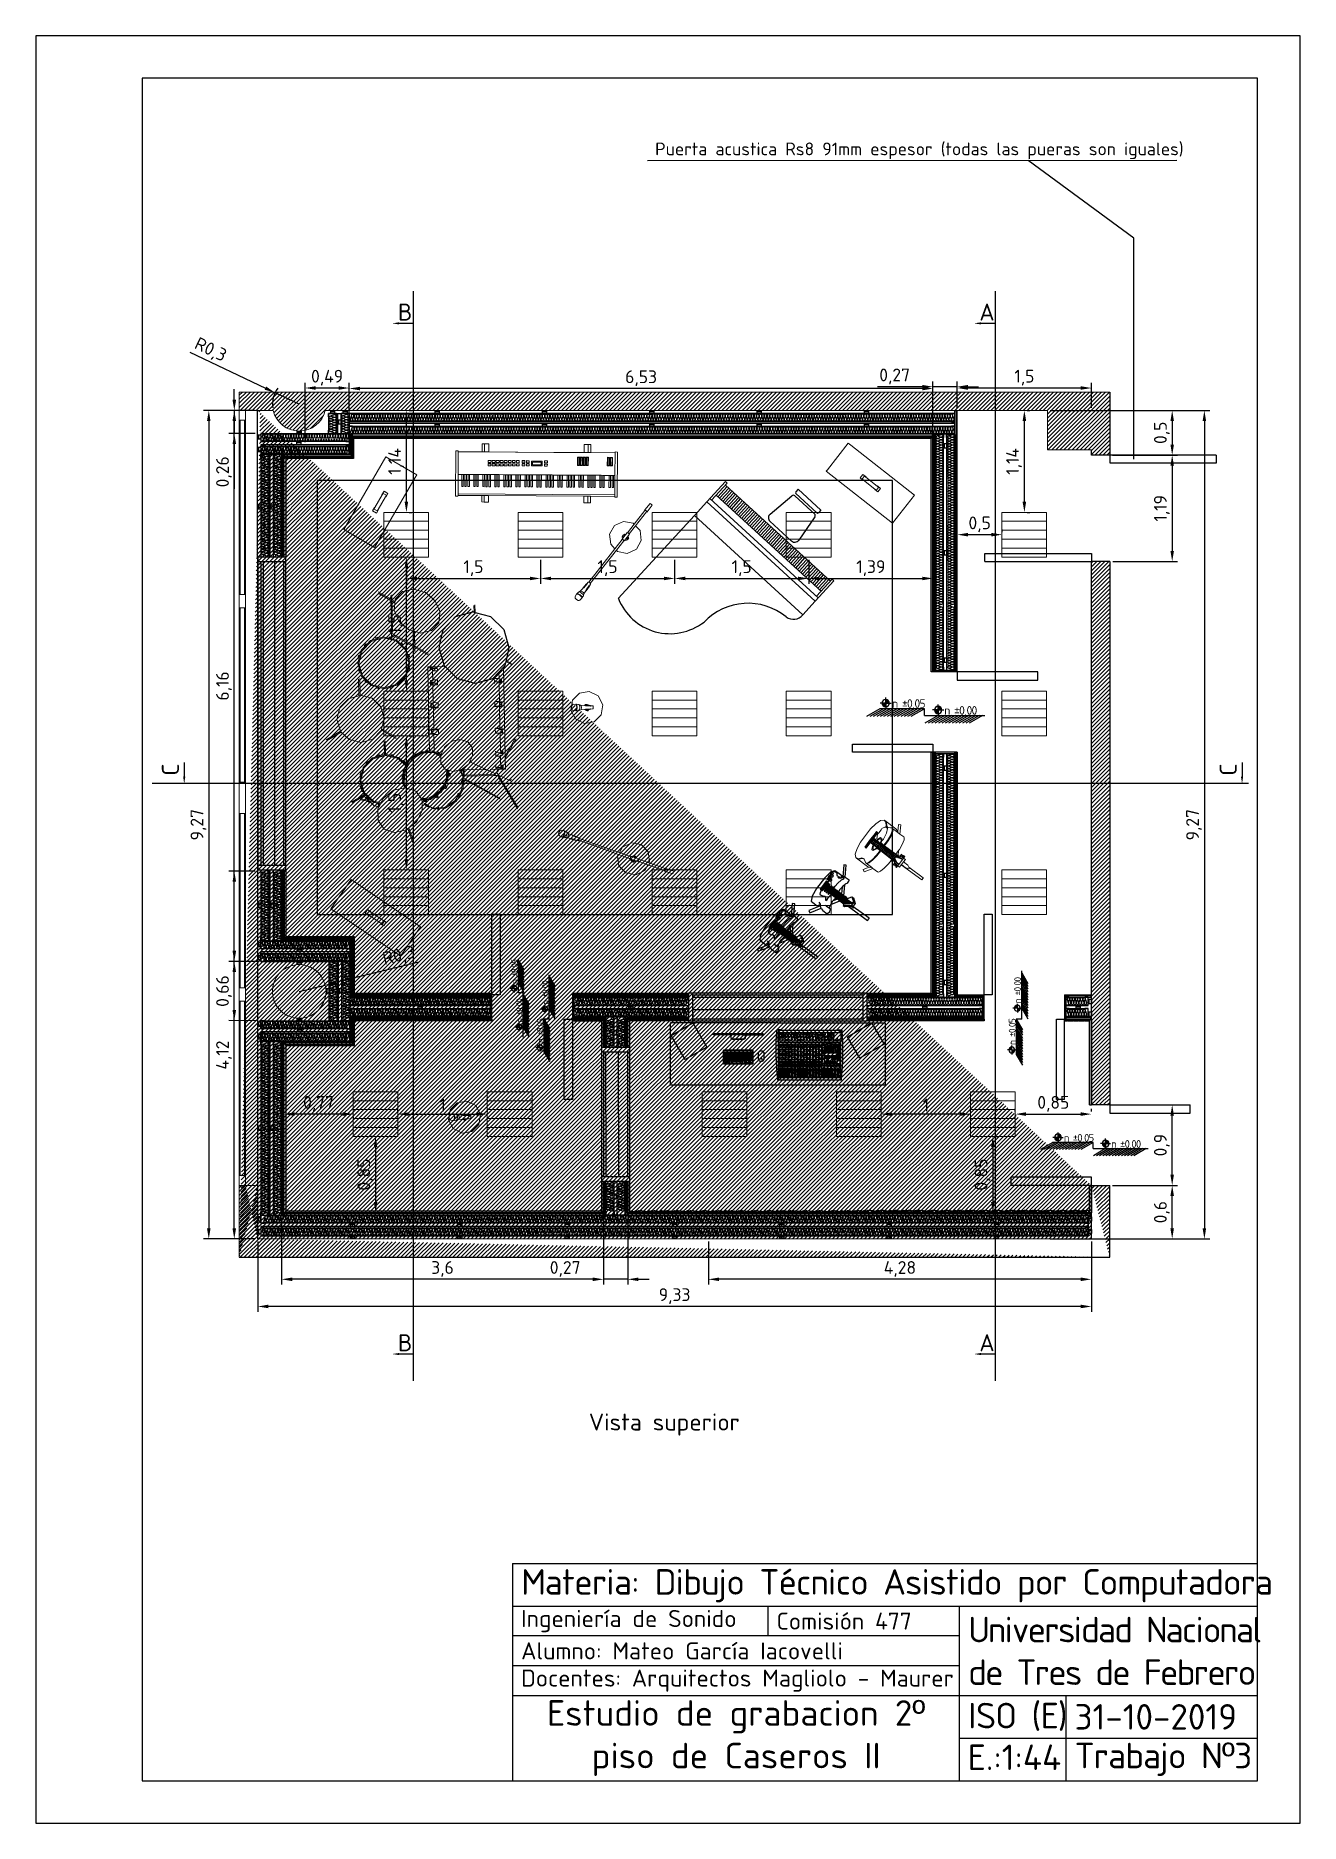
# Paper-space layout 'Presentación3' of a CAD drawing. Header units: millimetres. Extents: x 0 to 297, y 0 to 420.
# The model-space entities are those that its viewports show. They can reach past a viewport. Long polylines and large blocks are cut down to what shows.
import ezdxf
from ezdxf.enums import TextEntityAlignment as Align

# ---------------------------------------------------------------- set-up
doc = ezdxf.new("R2010")
doc.units = ezdxf.units.MM
for name, pattern in [('C', [0.4, 0.25, -0.15]), ('CONTINUA', [0]), ('LÍNEAS_OCULTAS', [9.525, 6.35, -3.175])]:
    doc.linetypes.add(name, pattern=pattern)
for name, color, linetype in [('cad-block.com', 250, 'Continuous'), ('Cotas', 1, 'Continuous'), ('CUATRO', 1, 'CONTINUA'), ('durlok', 3, 'Continuous'), ('equipament', 4, 'Continuous'), ('Formato', 7, 'Continuous'), ('lana de vidrio', 2, 'Continuous'), ('layout', 3, 'C'), ('linea de corte', 5, 'Continuous'), ('Luces2d', 9, 'Continuous'), ('PERFILES', 2, 'Continuous'), ('Puertas2d', 3, 'Continuous'), ('Relleno', 9, 'Continuous'), ('relleno2d', 9, 'Continuous'), ('texto', 7, 'Continuous')]:
    doc.layers.add(name, color=color, linetype=linetype)
for name, color, linetype, true_color in [('Durlok2d', 7, 'Continuous', 0xc2ced6), ('paredes2d', 7, 'Continuous', 0xc2ced6), ('Ventanas2d', 7, 'Continuous', 0xc2ced6)]:
    doc.layers.add(name, color=color, linetype=linetype, true_color=true_color)
doc.layers.get('layout').off()
doc.styles.add('ISOCPEUR', font='isocpeur.ttf', dxfattribs={"height": 3})
doc.styles.add('stile1', font='arial.ttf')
doc.dimstyles.new('Ctas4real', dxfattribs={"dimtxt": 3, "dimasz": 2.5, "dimexe": 1.25, "dimexo": 0.625, "dimtad": 1, "dimtxsty": 'ISOCPEUR', "dimcen": 2.5, "dimadec": 0, "dimazin": 0, "dimtfac": 1, "dimtmove": 0, "dimatfit": 3, "dimfxl": 1, "dimarcsym": 0})

psp = doc.layouts.new('Presentación3')

# ---------------------------------------------------------------- texts
at = {"layer": 'Cotas', "attachment_point": 1, "style": 'ISOCPEUR'}
for s, width, gutter_width, heights, insert, char_height in [('Puerta acustica Rs8 91mm espesor (todas las pueras son iguales)', 122.50716, 15, [2.751], (145.473, 394.906), 3), ('{\\T0.85;n ±0,05}', 12.83937, 12.067, [6.089], (201.123, 264.095), 2.01116), ('{\\T0.85;n ±0,00}', 12.83937, 12.067, [6.089], (213.367, 262.486), 2.01116), ('{\\T0.85;n ±0,05}', 11.65489, 10.954, [5.527], (241.46, 161.973), 1.82562), ('{\\T0.85;n ±0,00}', 11.65489, 10.954, [5.527], (252.574, 160.512), 1.82562)]:
    psp.add_mtext_dynamic_manual_height_columns(s, width=width, gutter_width=gutter_width, heights=heights, dxfattribs=dict(at, insert=insert, char_height=char_height))
at = {"layer": 'Cotas', "attachment_point": 1, "rotation": 90, "style": 'ISOCPEUR'}
for s, width, gutter_width, heights, insert, char_height in [('{\\T0.85;n ±0,05}', 9.42154, 8.855, [4.468], (111.702, 197.244), 1.47579), ('{\\T0.85;n ±0,00}', 9.42154, 8.855, [4.468], (118.926, 192.347), 1.47579), ('{\\T0.85;n ±0,00}', 10.23755, 9.622, [4.855], (229.826, 192.642), 1.60361), ('{\\T0.85;n ±0,00}', 9.42154, 8.855, [4.468], (112.883, 188.12), 1.47579), ('{\\T0.85;n ±0,05}', 9.42154, 8.855, [4.468], (117.746, 183.363), 1.47579), ('{\\T0.85;n ±0,05}', 10.23755, 9.622, [4.855], (228.543, 182.88), 1.60361)]:
    psp.add_mtext_dynamic_manual_height_columns(s, width=width, gutter_width=gutter_width, heights=heights, dxfattribs=dict(at, insert=insert, char_height=char_height))
at = {"layer": 'linea de corte', "char_height": 4, "attachment_point": 5, "style": 'ISOCPEUR'}
for s, insert in [('B', (86.754, 355.061)), ('A', (223.414, 355.061)), ('B', (86.754, 112.892)), ('A', (223.414, 112.892))]:
    psp.add_mtext_dynamic_manual_height_columns(s, width=3.38808, gutter_width=10.214, heights=[0], dxfattribs=dict(at, insert=insert))
at = {"layer": 'linea de corte', "char_height": 4, "attachment_point": 5, "rotation": 90, "style": 'ISOCPEUR'}
for insert in [(31.617, 247.562), (280.082, 247.562)]:
    psp.add_mtext_dynamic_manual_height_columns('C', width=3.38808, gutter_width=10.214, heights=[0], dxfattribs=dict(at, insert=insert))
at = {"layer": 'texto', "style": 'ISOCPEUR'}
for s, width, heights, insert, char_height, attachment_point in [('Vista superior', 60, [0], (129.897, 93.673), 4, 4), ('{\\T0.95;Materia: Dibujo Técnico Asistido por Computadora}', 184.42087, [10.807], (113.993, 55.8), 6, 4), ('Ingeniería de Sonido', 60, [0], (113.993, 47.5), 4, 4), ('Comisión 477', 45, [0], (173.993, 47.5), 4, 4), ('{\\T0.9;Universidad Nacional de Tres de Febrero}', 71.15945, [19.742], (218.993, 40.5), 6, 4), ('Alumno: Mateo García Iacovelli', 105, [0], (113.993, 40.5), 4, 4), ('Docentes: Arquitectos Magliolo - Maurer', 105, [0], (113.993, 33.5), 4, 4), ('Estudio de grabacion 2º piso de Caseros II', 105, [0], (164.493, 20), 6, 5), ('{\\T0.95;ISO (E)}', 25, [0], (218.993, 25), 6, 4), ('31-10-2019', 45, [0], (243.993, 25), 6, 4), ('E.:1:44', 25, [0], (218.859, 15.5), 6, 4), ('{\\T0.95;Trabajo Nº3}', 45, [0], (243.993, 15), 6, 4)]:
    psp.add_mtext_dynamic_manual_height_columns(s, width=width, gutter_width=10.214, heights=heights, dxfattribs=dict(at, insert=insert, char_height=char_height, attachment_point=attachment_point))

msp = doc.modelspace()

# ---------------------------------------------------------------- texts
at = {"layer": 'equipament', "style": 'stile1'}
for s, p in [('17/18', (56.482, 12.384)), ('19/20', (56.482, 12.293)), ('1', (56.005, 12.014)), ('2', (56.039, 12.014)), ('3', (56.073, 12.014)), ('4', (56.107, 12.014)), ('5', (56.141, 12.014)), ('6', (56.176, 12.014)), ('7', (56.21, 12.014)), ('8', (56.244, 12.014)), ('9', (56.278, 12.014)), ('10', (56.312, 12.014)), ('11', (56.346, 12.014)), ('12', (56.38, 12.014)), ('13/14', (56.414, 12.014)), ('15/16', (56.448, 12.014)), ('FX 1', (56.482, 12.014)), ('FX 2', (56.516, 12.014)), ('MON 1', (56.55, 12.014)), ('MON 2', (56.584, 12.014)), ('MAIN 1', (56.618, 12.014)), ('MONO', (56.653, 12.014))]:
    msp.add_text(s, height=0.0052, dxfattribs=at).set_placement(p, align=Align.MIDDLE_CENTER)

# ---------------------------------------------------------------- blocks, each defined once
blk = doc.blocks.new('*D126')
at = {"layer": 'Cotas', "color": 0, "lineweight": -2, "transparency": 16777216}
for p, q in [((181.55, 296.89), (181.55, 291.23)), ((210.73, 296.89), (210.73, 291.23)), ((184.05, 292.48), (208.23, 292.48))]:
    blk.add_line(p, q, dxfattribs=at)
at = {"layer": 'Cotas', "color": 0, "transparency": 16777216}
for points in [[(184.05, 292.89), (184.05, 292.06), (181.55, 292.48)], [(208.23, 292.89), (208.23, 292.06), (210.73, 292.48)]]:
    blk.add_solid(points, dxfattribs=at)
at = {"layer": 'Defpoints', "color": 0, "transparency": 16777216}
for p in [(181.55, 297.51), (210.73, 297.51), (210.73, 292.48)]:
    blk.add_point(p, dxfattribs=at)
at = {"layer": 'Cotas', "color": 0, "transparency": 16777216, "insert": (196.14, 294.9), "char_height": 3, "attachment_point": 5, "style": 'ISOCPEUR'}
blk.add_mtext('1,39', dxfattribs=at)
blk = doc.blocks.new('*D127')
at = {"layer": 'Cotas', "color": 0, "lineweight": -2, "transparency": 16777216}
for p, q in [((150.05, 296.89), (150.05, 291.23)), ((181.55, 296.89), (181.55, 291.23)), ((152.55, 292.48), (179.05, 292.48))]:
    blk.add_line(p, q, dxfattribs=at)
at = {"layer": 'Cotas', "color": 0, "transparency": 16777216}
for points in [[(152.55, 292.89), (152.55, 292.06), (150.05, 292.48)], [(179.05, 292.89), (179.05, 292.06), (181.55, 292.48)]]:
    blk.add_solid(points, dxfattribs=at)
at = {"layer": 'Defpoints', "color": 0, "transparency": 16777216}
for p in [(150.05, 297.51), (181.55, 297.51), (181.55, 292.48)]:
    blk.add_point(p, dxfattribs=at)
at = {"layer": 'Cotas', "color": 0, "transparency": 16777216, "insert": (165.8, 294.9), "char_height": 3, "attachment_point": 5, "style": 'ISOCPEUR'}
blk.add_mtext('1,5', dxfattribs=at)
blk = doc.blocks.new('*D128')
at = {"layer": 'Cotas', "color": 0, "lineweight": -2, "transparency": 16777216}
for p, q in [((118.55, 296.89), (118.55, 291.23)), ((150.05, 296.89), (150.05, 291.23)), ((121.05, 292.48), (147.55, 292.48))]:
    blk.add_line(p, q, dxfattribs=at)
at = {"layer": 'Cotas', "color": 0, "transparency": 16777216}
for points in [[(121.05, 292.89), (121.05, 292.06), (118.55, 292.48)], [(147.55, 292.89), (147.55, 292.06), (150.05, 292.48)]]:
    blk.add_solid(points, dxfattribs=at)
at = {"layer": 'Defpoints', "color": 0, "transparency": 16777216}
for p in [(118.55, 297.51), (150.05, 297.51), (150.05, 292.48)]:
    blk.add_point(p, dxfattribs=at)
at = {"layer": 'Cotas', "color": 0, "transparency": 16777216, "insert": (134.3, 294.9), "char_height": 3, "attachment_point": 5, "style": 'ISOCPEUR'}
blk.add_mtext('1,5', dxfattribs=at)
blk = doc.blocks.new('*D129')
at = {"layer": 'Cotas', "color": 0, "lineweight": -2, "transparency": 16777216}
for p, q in [((87.05, 296.89), (87.05, 291.23)), ((118.55, 296.89), (118.55, 291.23)), ((89.55, 292.48), (116.05, 292.48))]:
    blk.add_line(p, q, dxfattribs=at)
at = {"layer": 'Cotas', "color": 0, "transparency": 16777216}
for points in [[(89.55, 292.89), (89.55, 292.06), (87.05, 292.48)], [(116.05, 292.89), (116.05, 292.06), (118.55, 292.48)]]:
    blk.add_solid(points, dxfattribs=at)
at = {"layer": 'Defpoints', "color": 0, "transparency": 16777216}
for p in [(87.05, 297.51), (118.55, 297.51), (118.55, 292.48)]:
    blk.add_point(p, dxfattribs=at)
at = {"layer": 'Cotas', "color": 0, "transparency": 16777216, "insert": (102.8, 294.9), "char_height": 3, "attachment_point": 5, "style": 'ISOCPEUR'}
blk.add_mtext('1,5', dxfattribs=at)
blk = doc.blocks.new('*D130')
at = {"layer": 'Cotas', "color": 0, "lineweight": -2, "transparency": 16777216}
for p, q in [((86.43, 297.51), (85.8, 297.51)), ((87.05, 268.51), (87.05, 295.01)), ((86.43, 266.01), (85.8, 266.01))]:
    blk.add_line(p, q, dxfattribs=at)
at = {"layer": 'Cotas', "color": 0, "transparency": 16777216}
for points in [[(86.64, 295.01), (87.47, 295.01), (87.05, 297.51)], [(86.64, 268.51), (87.47, 268.51), (87.05, 266.01)]]:
    blk.add_solid(points, dxfattribs=at)
at = {"layer": 'Defpoints', "color": 0, "transparency": 16777216}
for p in [(87.05, 297.51), (87.05, 297.51), (87.05, 266.01)]:
    blk.add_point(p, dxfattribs=at)
at = {"layer": 'Cotas', "color": 0, "transparency": 16777216, "insert": (84.63, 281.76), "char_height": 3, "attachment_point": 5, "rotation": 90, "style": 'ISOCPEUR'}
blk.add_mtext('1,5', dxfattribs=at)
blk = doc.blocks.new('*D131')
at = {"layer": 'Cotas', "color": 0, "lineweight": -2, "transparency": 16777216}
for p, q in [((87.68, 331.95), (88.3, 331.95)), ((87.05, 310.51), (87.05, 329.45)), ((87.68, 308.01), (88.3, 308.01))]:
    blk.add_line(p, q, dxfattribs=at)
at = {"layer": 'Cotas', "color": 0, "transparency": 16777216}
for points in [[(86.64, 329.45), (87.47, 329.45), (87.05, 331.95)], [(86.64, 310.51), (87.47, 310.51), (87.05, 308.01)]]:
    blk.add_solid(points, dxfattribs=at)
at = {"layer": 'Defpoints', "color": 0, "transparency": 16777216}
for p in [(87.05, 331.95), (87.05, 331.95), (87.05, 308.01)]:
    blk.add_point(p, dxfattribs=at)
at = {"layer": 'Cotas', "color": 0, "transparency": 16777216, "insert": (84.63, 319.98), "char_height": 3, "attachment_point": 5, "rotation": 90, "style": 'ISOCPEUR'}
blk.add_mtext('1,14', dxfattribs=at)
blk = doc.blocks.new('*D132')
at = {"layer": 'Cotas', "color": 0, "lineweight": -2, "transparency": 16777216}
for p, q in [((87.05, 226.51), (87.05, 253.01)), ((87.68, 255.51), (88.3, 255.51)), ((87.68, 224.01), (88.3, 224.01))]:
    blk.add_line(p, q, dxfattribs=at)
at = {"layer": 'Cotas', "color": 0, "transparency": 16777216}
for points in [[(86.64, 253.01), (87.47, 253.01), (87.05, 255.51)], [(86.64, 226.51), (87.47, 226.51), (87.05, 224.01)]]:
    blk.add_solid(points, dxfattribs=at)
at = {"layer": 'Defpoints', "color": 0, "transparency": 16777216}
for p in [(87.05, 255.51), (87.05, 255.51), (87.05, 224.01)]:
    blk.add_point(p, dxfattribs=at)
at = {"layer": 'Cotas', "color": 0, "transparency": 16777216, "insert": (84.63, 239.76), "char_height": 3, "attachment_point": 5, "rotation": 90, "style": 'ISOCPEUR'}
blk.add_mtext('1,5', dxfattribs=at)
blk = doc.blocks.new('*D133')
at = {"layer": 'Cotas', "color": 0, "lineweight": -2, "transparency": 16777216}
for p, q in [((232.82, 331.95), (233.45, 331.95)), ((232.2, 310.51), (232.2, 329.45)), ((232.82, 308.01), (233.45, 308.01))]:
    blk.add_line(p, q, dxfattribs=at)
at = {"layer": 'Cotas', "color": 0, "transparency": 16777216}
for points in [[(231.78, 329.45), (232.62, 329.45), (232.2, 331.95)], [(231.78, 310.51), (232.62, 310.51), (232.2, 308.01)]]:
    blk.add_solid(points, dxfattribs=at)
at = {"layer": 'Defpoints', "color": 0, "transparency": 16777216}
for p in [(232.2, 331.95), (232.2, 331.95), (232.2, 308.01)]:
    blk.add_point(p, dxfattribs=at)
at = {"layer": 'Cotas', "color": 0, "transparency": 16777216, "insert": (229.77, 319.98), "char_height": 3, "attachment_point": 5, "rotation": 90, "style": 'ISOCPEUR'}
blk.add_mtext('1,14', dxfattribs=at)
blk = doc.blocks.new('*D134')
at = {"layer": 'Cotas', "color": 0, "lineweight": -2, "transparency": 16777216}
for p, q in [((216.45, 303.39), (216.45, 304.01)), ((224.45, 302.76), (218.95, 302.76)), ((226.95, 303.39), (226.95, 304.01))]:
    blk.add_line(p, q, dxfattribs=at)
at = {"layer": 'Cotas', "color": 0, "transparency": 16777216}
for points in [[(218.95, 303.18), (218.95, 302.35), (216.45, 302.76)], [(224.45, 303.18), (224.45, 302.35), (226.95, 302.76)]]:
    blk.add_solid(points, dxfattribs=at)
at = {"layer": 'Defpoints', "color": 0, "transparency": 16777216}
for p in [(216.45, 302.76), (216.45, 302.76), (226.95, 302.76)]:
    blk.add_point(p, dxfattribs=at)
at = {"layer": 'Cotas', "color": 0, "transparency": 16777216, "insert": (221.7, 305.19), "char_height": 3, "attachment_point": 5, "style": 'ISOCPEUR'}
blk.add_mtext('0,5', dxfattribs=at)
blk = doc.blocks.new('*D135')
at = {"layer": 'Cotas', "color": 0, "lineweight": -2, "transparency": 16777216}
for p, q in [((157.98, 136.66), (157.98, 126.55)), ((247.95, 136.66), (247.95, 126.55)), ((245.45, 127.8), (160.48, 127.8))]:
    blk.add_line(p, q, dxfattribs=at)
at = {"layer": 'Cotas', "color": 0, "transparency": 16777216}
for points in [[(160.48, 128.22), (160.48, 127.39), (157.98, 127.8)], [(245.45, 128.22), (245.45, 127.39), (247.95, 127.8)]]:
    blk.add_solid(points, dxfattribs=at)
at = {"layer": 'Defpoints', "color": 0, "transparency": 16777216}
for p in [(157.98, 137.28), (247.95, 137.28), (157.98, 127.8)]:
    blk.add_point(p, dxfattribs=at)
at = {"layer": 'Cotas', "color": 0, "transparency": 16777216, "insert": (202.97, 130.23), "char_height": 3, "attachment_point": 5, "style": 'ISOCPEUR'}
blk.add_mtext('4,28', dxfattribs=at)
blk = doc.blocks.new('*D136')
at = {"layer": 'Cotas', "color": 0, "lineweight": -2, "transparency": 16777216}
for p, q in [((133.34, 142.84), (133.34, 126.55)), ((139.06, 142.84), (139.06, 126.55)), ((130.84, 127.8), (120.34, 127.8)), ((139.06, 127.8), (133.34, 127.8)), ((141.56, 127.8), (144.06, 127.8))]:
    blk.add_line(p, q, dxfattribs=at)
at = {"layer": 'Cotas', "color": 0, "transparency": 16777216}
for points in [[(130.84, 128.22), (130.84, 127.39), (133.34, 127.8)], [(141.56, 128.22), (141.56, 127.39), (139.06, 127.8)]]:
    blk.add_solid(points, dxfattribs=at)
at = {"layer": 'Defpoints', "color": 0, "transparency": 16777216}
for p in [(133.34, 143.46), (139.06, 143.46), (133.34, 127.8)]:
    blk.add_point(p, dxfattribs=at)
at = {"layer": 'Cotas', "color": 0, "transparency": 16777216, "insert": (124.34, 130.23), "char_height": 3, "attachment_point": 5, "style": 'ISOCPEUR'}
blk.add_mtext('0,27', dxfattribs=at)
blk = doc.blocks.new('*D137')
at = {"layer": 'Cotas', "color": 0, "lineweight": -2, "transparency": 16777216}
for p, q in [((57.73, 142.26), (57.73, 126.55)), ((133.34, 142.26), (133.34, 126.55)), ((130.84, 127.8), (60.23, 127.8))]:
    blk.add_line(p, q, dxfattribs=at)
at = {"layer": 'Cotas', "color": 0, "transparency": 16777216}
for points in [[(60.23, 128.22), (60.23, 127.39), (57.73, 127.8)], [(130.84, 128.22), (130.84, 127.39), (133.34, 127.8)]]:
    blk.add_solid(points, dxfattribs=at)
at = {"layer": 'Defpoints', "color": 0, "transparency": 16777216}
for p in [(57.73, 142.88), (133.34, 142.88), (57.73, 127.8)]:
    blk.add_point(p, dxfattribs=at)
at = {"layer": 'Cotas', "color": 0, "transparency": 16777216, "insert": (95.53, 130.23), "char_height": 3, "attachment_point": 5, "style": 'ISOCPEUR'}
blk.add_mtext('3,6', dxfattribs=at)
blk = doc.blocks.new('*D138')
at = {"layer": 'Cotas', "color": 0, "lineweight": -2, "transparency": 16777216}
for p, q in [((52.12, 136.66), (52.12, 120.17)), ((247.95, 136.66), (247.95, 120.17)), ((245.45, 121.42), (54.62, 121.42))]:
    blk.add_line(p, q, dxfattribs=at)
at = {"layer": 'Cotas', "color": 0, "transparency": 16777216}
for points in [[(54.62, 121.84), (54.62, 121.01), (52.12, 121.42)], [(245.45, 121.84), (245.45, 121.01), (247.95, 121.42)]]:
    blk.add_solid(points, dxfattribs=at)
at = {"layer": 'Defpoints', "color": 0, "transparency": 16777216}
for p in [(52.12, 137.28), (247.95, 137.28), (52.12, 121.42)]:
    blk.add_point(p, dxfattribs=at)
at = {"layer": 'Cotas', "color": 0, "transparency": 16777216, "insert": (150.04, 123.85), "char_height": 3, "attachment_point": 5, "style": 'ISOCPEUR'}
blk.add_mtext('9,33', dxfattribs=at)
blk = doc.blocks.new('*D139')
at = {"layer": 'Cotas', "color": 0, "lineweight": -2, "transparency": 16777216}
for p, q in [((216.45, 332.58), (216.45, 338.47)), ((245.45, 337.22), (218.95, 337.22)), ((247.95, 332.58), (247.95, 338.47))]:
    blk.add_line(p, q, dxfattribs=at)
at = {"layer": 'Cotas', "color": 0, "transparency": 16777216}
for points in [[(218.95, 337.64), (218.95, 336.81), (216.45, 337.22)], [(245.45, 337.64), (245.45, 336.81), (247.95, 337.22)]]:
    blk.add_solid(points, dxfattribs=at)
at = {"layer": 'Defpoints', "color": 0, "transparency": 16777216}
for p in [(216.45, 337.22), (216.45, 331.95), (247.95, 331.95)]:
    blk.add_point(p, dxfattribs=at)
at = {"layer": 'Cotas', "color": 0, "transparency": 16777216, "insert": (232.2, 339.65), "char_height": 3, "attachment_point": 5, "style": 'ISOCPEUR'}
blk.add_mtext('1,5', dxfattribs=at)
blk = doc.blocks.new('*D140')
at = {"layer": 'Cotas', "color": 0, "lineweight": -2, "transparency": 16777216}
for p, q in [((208.23, 337.52), (197.73, 337.52)), ((210.73, 332.28), (210.73, 338.77)), ((216.45, 337.52), (210.73, 337.52)), ((216.45, 332.58), (216.45, 338.77)), ((218.95, 337.52), (221.45, 337.52))]:
    blk.add_line(p, q, dxfattribs=at)
at = {"layer": 'Cotas', "color": 0, "transparency": 16777216}
for points in [[(208.23, 337.94), (208.23, 337.1), (210.73, 337.52)], [(218.95, 337.94), (218.95, 337.1), (216.45, 337.52)]]:
    blk.add_solid(points, dxfattribs=at)
at = {"layer": 'Defpoints', "color": 0, "transparency": 16777216}
for p in [(210.73, 337.52), (216.45, 331.95), (210.73, 331.66)]:
    blk.add_point(p, dxfattribs=at)
at = {"layer": 'Cotas', "color": 0, "transparency": 16777216, "insert": (201.73, 339.94), "char_height": 3, "attachment_point": 5, "style": 'ISOCPEUR'}
blk.add_mtext('0,27', dxfattribs=at)
blk = doc.blocks.new('*D141')
at = {"layer": 'Cotas', "color": 0, "lineweight": -2, "transparency": 16777216}
for p, q in [((73.62, 326.69), (73.62, 338.35)), ((208.23, 337.1), (76.12, 337.1)), ((210.73, 326.69), (210.73, 338.35))]:
    blk.add_line(p, q, dxfattribs=at)
at = {"layer": 'Cotas', "color": 0, "transparency": 16777216}
for points in [[(76.12, 337.51), (76.12, 336.68), (73.62, 337.1)], [(208.23, 337.51), (208.23, 336.68), (210.73, 337.1)]]:
    blk.add_solid(points, dxfattribs=at)
at = {"layer": 'Defpoints', "color": 0, "transparency": 16777216}
for p in [(73.62, 337.1), (73.62, 326.06), (210.73, 326.06)]:
    blk.add_point(p, dxfattribs=at)
at = {"layer": 'Cotas', "color": 0, "transparency": 16777216, "insert": (142.18, 339.52), "char_height": 3, "attachment_point": 5, "rotation": 359.9994, "style": 'ISOCPEUR'}
blk.add_mtext('6,53', dxfattribs=at)
blk = doc.blocks.new('*D142')
at = {"layer": 'Cotas', "color": 0, "lineweight": -2, "transparency": 16777216}
for p, q in [((51.5, 223.7), (45.38, 223.7)), ((46.63, 139.78), (46.63, 221.2)), ((51.5, 137.28), (45.38, 137.28))]:
    blk.add_line(p, q, dxfattribs=at)
at = {"layer": 'Cotas', "color": 0, "transparency": 16777216}
for points in [[(46.21, 221.2), (47.05, 221.2), (46.63, 223.7)], [(46.21, 139.78), (47.05, 139.78), (46.63, 137.28)]]:
    blk.add_solid(points, dxfattribs=at)
at = {"layer": 'Defpoints', "color": 0, "transparency": 16777216}
for p in [(46.63, 223.7), (52.12, 223.7), (52.12, 137.28)]:
    blk.add_point(p, dxfattribs=at)
at = {"layer": 'Cotas', "color": 0, "transparency": 16777216, "insert": (44.21, 180.49), "char_height": 3, "attachment_point": 5, "rotation": 90, "style": 'ISOCPEUR'}
blk.add_mtext('4,12', dxfattribs=at)
blk = doc.blocks.new('*D143')
at = {"layer": 'Cotas', "color": 0, "lineweight": -2, "transparency": 16777216}
for p, q in [((51.5, 331.95), (45.38, 331.95)), ((46.63, 204.99), (46.63, 329.45)), ((51.5, 202.49), (45.38, 202.49))]:
    blk.add_line(p, q, dxfattribs=at)
at = {"layer": 'Cotas', "color": 0, "transparency": 16777216}
for points in [[(46.21, 329.45), (47.05, 329.45), (46.63, 331.95)], [(46.21, 204.99), (47.05, 204.99), (46.63, 202.49)]]:
    blk.add_solid(points, dxfattribs=at)
at = {"layer": 'Defpoints', "color": 0, "transparency": 16777216}
for p in [(46.63, 331.95), (52.12, 331.95), (52.12, 202.49)]:
    blk.add_point(p, dxfattribs=at)
at = {"layer": 'Cotas', "color": 0, "transparency": 16777216, "insert": (44.21, 267.22), "char_height": 3, "attachment_point": 5, "rotation": 90, "style": 'ISOCPEUR'}
blk.add_mtext('6,16', dxfattribs=at)
blk = doc.blocks.new('*D144')
at = {"layer": 'Cotas', "color": 0, "lineweight": -2, "transparency": 16777216}
for p, q in [((46.63, 334.45), (46.63, 336.95)), ((51.5, 331.95), (45.38, 331.95)), ((46.63, 331.95), (46.63, 326.53)), ((51.5, 326.53), (45.38, 326.53)), ((46.63, 324.03), (46.63, 313.53))]:
    blk.add_line(p, q, dxfattribs=at)
at = {"layer": 'Cotas', "color": 0, "transparency": 16777216}
for points in [[(46.21, 334.45), (47.05, 334.45), (46.63, 331.95)], [(46.21, 324.03), (47.05, 324.03), (46.63, 326.53)]]:
    blk.add_solid(points, dxfattribs=at)
at = {"layer": 'Defpoints', "color": 0, "transparency": 16777216}
for p in [(52.12, 331.95), (46.63, 326.53), (52.12, 326.53)]:
    blk.add_point(p, dxfattribs=at)
at = {"layer": 'Cotas', "color": 0, "transparency": 16777216, "insert": (44.21, 317.53), "char_height": 3, "attachment_point": 5, "rotation": 90, "style": 'ISOCPEUR'}
blk.add_mtext('0,26', dxfattribs=at)
blk = doc.blocks.new('*D145')
at = {"layer": 'Cotas', "color": 0, "lineweight": -2, "transparency": 16777216}
for p, q in [((52.23, 202.49), (45.38, 202.49)), ((46.63, 191.08), (46.63, 199.99)), ((52.23, 188.57), (45.38, 188.58))]:
    blk.add_line(p, q, dxfattribs=at)
at = {"layer": 'Cotas', "color": 0, "transparency": 16777216}
for points in [[(46.21, 199.99), (47.05, 199.99), (46.63, 202.49)], [(46.21, 191.08), (47.05, 191.08), (46.63, 188.58)]]:
    blk.add_solid(points, dxfattribs=at)
at = {"layer": 'Defpoints', "color": 0, "transparency": 16777216}
for p in [(46.63, 202.49), (52.86, 202.49), (52.86, 188.57)]:
    blk.add_point(p, dxfattribs=at)
at = {"layer": 'Cotas', "color": 0, "transparency": 16777216, "insert": (44.21, 195.53), "char_height": 3, "attachment_point": 5, "rotation": 89.9941, "style": 'ISOCPEUR'}
blk.add_mtext('0,66', dxfattribs=at)
blk = doc.blocks.new('*D146')
at = {"layer": 'Cotas', "color": 0, "lineweight": -2, "transparency": 16777216}
for p, q in [((51.5, 331.95), (39.39, 331.95)), ((40.64, 329.45), (40.64, 139.78)), ((51.5, 137.28), (39.39, 137.28))]:
    blk.add_line(p, q, dxfattribs=at)
at = {"layer": 'Cotas', "color": 0, "transparency": 16777216}
for points in [[(40.22, 329.45), (41.05, 329.45), (40.64, 331.95)], [(40.22, 139.78), (41.05, 139.78), (40.64, 137.28)]]:
    blk.add_solid(points, dxfattribs=at)
at = {"layer": 'Defpoints', "color": 0, "transparency": 16777216}
for p in [(52.12, 331.95), (40.64, 137.28), (52.12, 137.28)]:
    blk.add_point(p, dxfattribs=at)
at = {"layer": 'Cotas', "color": 0, "transparency": 16777216, "insert": (38.21, 234.62), "char_height": 3, "attachment_point": 5, "rotation": 90, "style": 'ISOCPEUR'}
blk.add_mtext('9,27', dxfattribs=at)
blk = doc.blocks.new('*D147')
at = {"layer": 'Cotas', "color": 0, "lineweight": -2, "transparency": 16777216}
for p, q in [((63.24, 324.53), (63.24, 338.47)), ((71.12, 337.22), (65.74, 337.22)), ((73.62, 324.53), (73.62, 338.47))]:
    blk.add_line(p, q, dxfattribs=at)
at = {"layer": 'Cotas', "color": 0, "transparency": 16777216}
for points in [[(65.74, 337.64), (65.74, 336.81), (63.24, 337.22)], [(71.12, 337.64), (71.12, 336.81), (73.62, 337.22)]]:
    blk.add_solid(points, dxfattribs=at)
at = {"layer": 'Defpoints', "color": 0, "transparency": 16777216}
for p in [(63.24, 337.22), (63.24, 323.9), (73.62, 323.9)]:
    blk.add_point(p, dxfattribs=at)
at = {"layer": 'Cotas', "color": 0, "transparency": 16777216, "insert": (68.43, 339.65), "char_height": 3, "attachment_point": 5, "style": 'ISOCPEUR'}
blk.add_mtext('0,49', dxfattribs=at)
blk = doc.blocks.new('*D148')
at = {"layer": 'Cotas', "color": 0, "lineweight": -2, "transparency": 16777216}
for p, q in [((89.94, 202.31), (70.44, 197.54)), ((61.89, 195.45), (68.01, 196.95))]:
    blk.add_line(p, q, dxfattribs=at)
at = {"layer": 'Cotas', "color": 0, "transparency": 16777216}
blk.add_solid([(70.34, 197.95), (70.54, 197.14), (68.01, 196.95)], dxfattribs=at)
at = {"layer": 'Defpoints', "color": 0, "transparency": 16777216}
for p in [(61.89, 195.45), (68.01, 196.95)]:
    blk.add_point(p, dxfattribs=at)
at = {"layer": 'Cotas', "color": 0, "transparency": 16777216, "insert": (85.33, 203.68), "char_height": 3, "attachment_point": 5, "rotation": 13.7327, "style": 'ISOCPEUR'}
blk.add_mtext('R0,3', dxfattribs=at)
blk = doc.blocks.new('*D149')
at = {"layer": 'Cotas', "color": 0, "lineweight": -2, "transparency": 16777216}
for p, q in [((36.18, 345.62), (53.94, 337.19)), ((61.89, 333.42), (56.2, 336.12))]:
    blk.add_line(p, q, dxfattribs=at)
blk.add_arc((61.89, 333.42), 6.3, 143.2591, 187.8093, dxfattribs=at)
at = {"layer": 'Cotas', "color": 0, "transparency": 16777216}
blk.add_solid([(54.12, 337.57), (53.76, 336.82), (56.2, 336.12)], dxfattribs=at)
at = {"layer": 'Defpoints', "color": 0, "transparency": 16777216}
for p in [(56.2, 336.12), (61.89, 333.42)]:
    blk.add_point(p, dxfattribs=at)
at = {"layer": 'Cotas', "color": 0, "transparency": 16777216, "insert": (40.97, 346.03), "char_height": 3, "attachment_point": 5, "rotation": 334.6273, "style": 'ISOCPEUR'}
blk.add_mtext('R0,3', dxfattribs=at)
blk = doc.blocks.new('*D150')
at = {"layer": 'Cotas', "color": 0, "lineweight": -2, "transparency": 16777216}
for p, q in [((58.3, 167.24), (58.3, 167.87)), ((72.07, 166.62), (60.8, 166.62)), ((74.57, 165.99), (74.57, 165.37))]:
    blk.add_line(p, q, dxfattribs=at)
at = {"layer": 'Cotas', "color": 0, "transparency": 16777216}
for points in [[(60.8, 167.04), (60.8, 166.2), (58.3, 166.62)], [(72.07, 167.04), (72.07, 166.2), (74.57, 166.62)]]:
    blk.add_solid(points, dxfattribs=at)
at = {"layer": 'Defpoints', "color": 0, "transparency": 16777216}
for p in [(58.3, 166.62), (58.3, 166.62), (74.57, 166.62)]:
    blk.add_point(p, dxfattribs=at)
at = {"layer": 'Cotas', "color": 0, "transparency": 16777216, "insert": (66.43, 169.04), "char_height": 3, "attachment_point": 5, "style": 'ISOCPEUR'}
blk.add_mtext('0,77', dxfattribs=at)
blk = doc.blocks.new('*D151')
at = {"layer": 'Cotas', "color": 0, "lineweight": -2, "transparency": 16777216}
for p, q in [((79.19, 161.37), (78.57, 161.37)), ((79.82, 158.87), (79.82, 145.96)), ((79.19, 143.46), (78.57, 143.46))]:
    blk.add_line(p, q, dxfattribs=at)
at = {"layer": 'Cotas', "color": 0, "transparency": 16777216}
for points in [[(79.4, 158.87), (80.23, 158.87), (79.82, 161.37)], [(79.4, 145.96), (80.23, 145.96), (79.82, 143.46)]]:
    blk.add_solid(points, dxfattribs=at)
at = {"layer": 'Defpoints', "color": 0, "transparency": 16777216}
for p in [(79.82, 161.37), (79.82, 143.46), (79.82, 143.46)]:
    blk.add_point(p, dxfattribs=at)
at = {"layer": 'Cotas', "color": 0, "transparency": 16777216, "insert": (77.39, 152.42), "char_height": 3, "attachment_point": 5, "rotation": 89.9996, "style": 'ISOCPEUR'}
blk.add_mtext('0,85', dxfattribs=at)
blk = doc.blocks.new('*D152')
at = {"layer": 'Cotas', "color": 0, "lineweight": -2, "transparency": 16777216}
for p, q in [((85.07, 167.24), (85.07, 167.87)), ((87.57, 166.62), (103.57, 166.62)), ((106.07, 167.24), (106.07, 167.87))]:
    blk.add_line(p, q, dxfattribs=at)
at = {"layer": 'Cotas', "color": 0, "transparency": 16777216}
for points in [[(87.57, 167.04), (87.57, 166.2), (85.07, 166.62)], [(103.57, 167.04), (103.57, 166.2), (106.07, 166.62)]]:
    blk.add_solid(points, dxfattribs=at)
at = {"layer": 'Defpoints', "color": 0, "transparency": 16777216}
for p in [(85.07, 166.62), (106.07, 166.62), (106.07, 166.62)]:
    blk.add_point(p, dxfattribs=at)
at = {"layer": 'Cotas', "color": 0, "transparency": 16777216, "insert": (95.57, 168.74), "char_height": 3, "attachment_point": 5, "style": 'ISOCPEUR'}
blk.add_mtext('1', dxfattribs=at)
blk = doc.blocks.new('*D153')
at = {"layer": 'Cotas', "color": 0, "lineweight": -2, "transparency": 16777216}
for p, q in [((225.42, 161.37), (226.05, 161.37)), ((224.8, 158.87), (224.8, 145.96)), ((225.42, 143.46), (226.05, 143.46))]:
    blk.add_line(p, q, dxfattribs=at)
at = {"layer": 'Cotas', "color": 0, "transparency": 16777216}
for points in [[(224.38, 158.87), (225.21, 158.87), (224.8, 161.37)], [(224.38, 145.96), (225.21, 145.96), (224.8, 143.46)]]:
    blk.add_solid(points, dxfattribs=at)
at = {"layer": 'Defpoints', "color": 0, "transparency": 16777216}
for p in [(224.8, 161.37), (224.8, 143.46), (224.8, 143.46)]:
    blk.add_point(p, dxfattribs=at)
at = {"layer": 'Cotas', "color": 0, "transparency": 16777216, "insert": (222.37, 152.42), "char_height": 3, "attachment_point": 5, "rotation": 90, "style": 'ISOCPEUR'}
blk.add_mtext('0,85', dxfattribs=at)
blk = doc.blocks.new('*D154')
at = {"layer": 'Cotas', "color": 0, "lineweight": -2, "transparency": 16777216}
for p, q in [((198.55, 167.24), (198.55, 167.87)), ((217.05, 166.62), (201.05, 166.62)), ((219.55, 167.24), (219.55, 167.87))]:
    blk.add_line(p, q, dxfattribs=at)
at = {"layer": 'Cotas', "color": 0, "transparency": 16777216}
for points in [[(201.05, 167.04), (201.05, 166.2), (198.55, 166.62)], [(217.05, 167.04), (217.05, 166.2), (219.55, 166.62)]]:
    blk.add_solid(points, dxfattribs=at)
at = {"layer": 'Defpoints', "color": 0, "transparency": 16777216}
for p in [(198.55, 166.62), (198.55, 166.62), (219.55, 166.62)]:
    blk.add_point(p, dxfattribs=at)
at = {"layer": 'Cotas', "color": 0, "transparency": 16777216, "insert": (209.05, 168.74), "char_height": 3, "attachment_point": 5, "style": 'ISOCPEUR'}
blk.add_mtext('1', dxfattribs=at)
blk = doc.blocks.new('*D155')
at = {"layer": 'Cotas', "color": 0, "lineweight": -2, "transparency": 16777216}
for p, q in [((230.05, 167.24), (230.05, 167.87)), ((232.55, 166.62), (245.45, 166.62)), ((247.95, 167.24), (247.95, 167.87))]:
    blk.add_line(p, q, dxfattribs=at)
at = {"layer": 'Cotas', "color": 0, "transparency": 16777216}
for points in [[(232.55, 167.04), (232.55, 166.2), (230.05, 166.62)], [(245.45, 167.04), (245.45, 166.2), (247.95, 166.62)]]:
    blk.add_solid(points, dxfattribs=at)
at = {"layer": 'Defpoints', "color": 0, "transparency": 16777216}
for p in [(230.05, 166.62), (247.95, 166.62), (247.95, 166.62)]:
    blk.add_point(p, dxfattribs=at)
at = {"layer": 'Cotas', "color": 0, "transparency": 16777216, "insert": (239, 169.04), "char_height": 3, "attachment_point": 5, "style": 'ISOCPEUR'}
blk.add_mtext('0,85', dxfattribs=at)
blk = doc.blocks.new('*D156')
at = {"layer": 'Cotas', "color": 0, "lineweight": -2, "transparency": 16777216}
for p, q in [((252.88, 331.95), (268.17, 331.95)), ((266.92, 329.45), (266.92, 323.95)), ((252.88, 321.45), (268.17, 321.45))]:
    blk.add_line(p, q, dxfattribs=at)
at = {"layer": 'Cotas', "color": 0, "transparency": 16777216}
for points in [[(266.5, 329.45), (267.33, 329.45), (266.92, 331.95)], [(266.5, 323.95), (267.33, 323.95), (266.92, 321.45)]]:
    blk.add_solid(points, dxfattribs=at)
at = {"layer": 'Defpoints', "color": 0, "transparency": 16777216}
for p in [(252.25, 331.95), (252.25, 321.45), (266.92, 321.45)]:
    blk.add_point(p, dxfattribs=at)
at = {"layer": 'Cotas', "color": 0, "transparency": 16777216, "insert": (264.49, 326.7), "char_height": 3, "attachment_point": 5, "rotation": 90, "style": 'ISOCPEUR'}
blk.add_mtext('0,5', dxfattribs=at)
blk = doc.blocks.new('*D157')
at = {"layer": 'Cotas', "color": 0, "lineweight": -2, "transparency": 16777216}
for p, q in [((252.96, 321.45), (268.17, 321.45)), ((266.92, 318.95), (266.92, 298.96)), ((252.96, 296.46), (268.17, 296.46))]:
    blk.add_line(p, q, dxfattribs=at)
at = {"layer": 'Cotas', "color": 0, "transparency": 16777216}
for points in [[(266.5, 318.95), (267.33, 318.95), (266.92, 321.45)], [(266.5, 298.96), (267.33, 298.96), (266.92, 296.46)]]:
    blk.add_solid(points, dxfattribs=at)
at = {"layer": 'Defpoints', "color": 0, "transparency": 16777216}
for p in [(252.33, 321.45), (252.33, 296.46), (266.92, 296.46)]:
    blk.add_point(p, dxfattribs=at)
at = {"layer": 'Cotas', "color": 0, "transparency": 16777216, "insert": (264.49, 308.96), "char_height": 3, "attachment_point": 5, "rotation": 90, "style": 'ISOCPEUR'}
blk.add_mtext('1,19', dxfattribs=at)
blk = doc.blocks.new('*D158')
at = {"layer": 'Cotas', "color": 0, "lineweight": -2, "transparency": 16777216}
for p, q in [((252.88, 149.88), (268.17, 149.88)), ((266.92, 139.78), (266.92, 147.38)), ((248.57, 137.28), (268.17, 137.28))]:
    blk.add_line(p, q, dxfattribs=at)
at = {"layer": 'Cotas', "color": 0, "transparency": 16777216}
for points in [[(266.5, 147.38), (267.33, 147.38), (266.92, 149.88)], [(266.5, 139.78), (267.33, 139.78), (266.92, 137.28)]]:
    blk.add_solid(points, dxfattribs=at)
at = {"layer": 'Defpoints', "color": 0, "transparency": 16777216}
for p in [(252.25, 149.88), (266.92, 149.88), (247.95, 137.28)]:
    blk.add_point(p, dxfattribs=at)
at = {"layer": 'Cotas', "color": 0, "transparency": 16777216, "insert": (264.49, 143.58), "char_height": 3, "attachment_point": 5, "rotation": 90, "style": 'ISOCPEUR'}
blk.add_mtext('0,6', dxfattribs=at)
blk = doc.blocks.new('*D159')
at = {"layer": 'Cotas', "color": 0, "lineweight": -2, "transparency": 16777216}
for p, q in [((252.88, 168.78), (268.17, 168.78)), ((266.92, 152.38), (266.92, 166.28)), ((252.88, 149.88), (268.17, 149.88))]:
    blk.add_line(p, q, dxfattribs=at)
at = {"layer": 'Cotas', "color": 0, "transparency": 16777216}
for points in [[(266.5, 166.28), (267.33, 166.28), (266.92, 168.78)], [(266.5, 152.38), (267.33, 152.38), (266.92, 149.88)]]:
    blk.add_solid(points, dxfattribs=at)
at = {"layer": 'Defpoints', "color": 0, "transparency": 16777216}
for p in [(252.25, 168.78), (266.92, 168.78), (252.25, 149.88)]:
    blk.add_point(p, dxfattribs=at)
at = {"layer": 'Cotas', "color": 0, "transparency": 16777216, "insert": (264.49, 159.33), "char_height": 3, "attachment_point": 5, "rotation": 90, "style": 'ISOCPEUR'}
blk.add_mtext('0,9', dxfattribs=at)
blk = doc.blocks.new('*D160')
at = {"layer": 'Cotas', "color": 0, "lineweight": -2, "transparency": 16777216}
for p, q in [((238.28, 331.95), (275.73, 331.95)), ((274.48, 329.45), (274.48, 139.78)), ((238.28, 137.28), (275.73, 137.28))]:
    blk.add_line(p, q, dxfattribs=at)
at = {"layer": 'Cotas', "color": 0, "transparency": 16777216}
for points in [[(274.06, 329.45), (274.89, 329.45), (274.48, 331.95)], [(274.06, 139.78), (274.89, 139.78), (274.48, 137.28)]]:
    blk.add_solid(points, dxfattribs=at)
at = {"layer": 'Defpoints', "color": 0, "transparency": 16777216}
for p in [(237.66, 331.95), (237.66, 137.28), (274.48, 137.28)]:
    blk.add_point(p, dxfattribs=at)
at = {"layer": 'Cotas', "color": 0, "transparency": 16777216, "insert": (272.05, 234.62), "char_height": 3, "attachment_point": 5, "rotation": 90, "style": 'ISOCPEUR'}
blk.add_mtext('9,27', dxfattribs=at)
blk = doc.blocks.new('LP1-1')
at = {"layer": 'PERFILES'}
for p, q in [((-0.096, 0.039), (-0.096, -0.043)), ((0.111, 0.039), (0.111, -0.043)), ((0.06, -0.041), (0.06, -0.041)), ((0.06, -0.043), (0.06, -0.043))]:
    blk.add_line(p, q, dxfattribs=at)
at = {"layer": 'PERFILES', "color": 2}
for p, q in [((-0.095, -0.041), (-0.095, 0.039)), ((-0.088, 0.039), (-0.088, 0.019)), ((-0.088, 0.019), (-0.086, 0.019)), ((-0.086, 0.038), (-0.086, 0.019)), ((0.102, 0.04), (0.102, 0.018)), ((0.102, 0.018), (0.103, 0.018)), ((0.103, 0.039), (0.103, 0.018)), ((0.11, -0.041), (0.11, 0.039)), ((-0.096, -0.043), (-0.063, -0.043)), ((-0.095, -0.041), (-0.063, -0.041)), ((-0.063, -0.041), (0.06, -0.041)), ((-0.063, -0.043), (0.06, -0.043)), ((0.06, -0.041), (0.11, -0.041)), ((0.06, -0.043), (0.111, -0.043))]:
    blk.add_line(p, q, dxfattribs=at)
for centre, radius, start, end in [((-0.091, 0.039), 0.00497, 355.458, 174.5769), ((-0.091, 0.039), 0.00349, 0.9781, 180.2201), ((0.106, 0.039), 0.00497, 355.458, 174.5769), ((0.106, 0.039), 0.00319, 3.6982, 175.1096)]:
    blk.add_arc(centre, radius, start, end, dxfattribs=at)
blk = doc.blocks.new('A$C5C9A6C1D')
at = {"linetype": 'ByBlock'}
for p, q in [((1.644, 1.001), (1.644, 2.261)), ((0, 1.001), (1.644, 1.001)), ((0, 1.001), (0, 0.795)), ((1.644, 0.795), (1.644, 1.001)), ((0, 0.795), (0, 0.487)), ((0, 0.795), (1.644, 0.795)), ((0, 0.744), (1.644, 0.744)), ((0.026, 0.487), (0.026, 0.744)), ((0.026, 0.669), (0.051, 0.669)), ((0.051, 0.669), (0.051, 0.515)), ((0.051, 0.669), (0.077, 0.669)), ((0.077, 0.669), (0.077, 0.515)), ((0.077, 0.669), (1.618, 0.669)), ((0.103, 0.669), (0.103, 0.515)), ((0.128, 0.669), (0.128, 0.515)), ((0.154, 0.669), (0.154, 0.515)), ((0.18, 0.669), (0.18, 0.515)), ((0.205, 0.669), (0.205, 0.515)), ((0.231, 0.669), (0.231, 0.515)), ((0.257, 0.669), (0.257, 0.515)), ((0.283, 0.669), (0.283, 0.515)), ((0.308, 0.669), (0.308, 0.515)), ((0.334, 0.669), (0.334, 0.515)), ((0.36, 0.669), (0.36, 0.515)), ((0.385, 0.669), (0.385, 0.515)), ((0.411, 0.669), (0.411, 0.515)), ((0.437, 0.669), (0.437, 0.515)), ((0.462, 0.669), (0.462, 0.515)), ((0.488, 0.669), (0.488, 0.515)), ((0.514, 0.669), (0.514, 0.515)), ((0.539, 0.669), (0.539, 0.515)), ((0.565, 0.669), (0.565, 0.515)), ((0.591, 0.669), (0.591, 0.515)), ((0.616, 0.669), (0.616, 0.515)), ((0.642, 0.669), (0.642, 0.515)), ((0.668, 0.669), (0.668, 0.515)), ((0.693, 0.669), (0.693, 0.515)), ((0.719, 0.669), (0.719, 0.515)), ((0.745, 0.669), (0.745, 0.515)), ((0.77, 0.669), (0.77, 0.515)), ((0.796, 0.669), (0.796, 0.515)), ((0.822, 0.669), (0.822, 0.515)), ((0.848, 0.669), (0.848, 0.515)), ((0.873, 0.669), (0.873, 0.515)), ((0.899, 0.669), (0.899, 0.515)), ((0.925, 0.669), (0.925, 0.515)), ((0.95, 0.669), (0.95, 0.515)), ((0.976, 0.669), (0.976, 0.515)), ((1.002, 0.669), (1.002, 0.515)), ((1.027, 0.669), (1.027, 0.515)), ((1.053, 0.669), (1.053, 0.515)), ((1.079, 0.669), (1.079, 0.515)), ((1.104, 0.669), (1.104, 0.515)), ((1.13, 0.669), (1.13, 0.515)), ((1.156, 0.669), (1.156, 0.515)), ((1.181, 0.669), (1.181, 0.515)), ((1.207, 0.669), (1.207, 0.515)), ((1.233, 0.669), (1.233, 0.515)), ((1.258, 0.669), (1.258, 0.515)), ((1.284, 0.669), (1.284, 0.515)), ((1.31, 0.669), (1.31, 0.515)), ((1.335, 0.669), (1.335, 0.515)), ((1.361, 0.669), (1.361, 0.515)), ((1.387, 0.669), (1.387, 0.515)), ((1.413, 0.669), (1.413, 0.515)), ((1.438, 0.669), (1.438, 0.515)), ((1.464, 0.669), (1.464, 0.515)), ((1.49, 0.669), (1.49, 0.515)), ((1.515, 0.669), (1.515, 0.515)), ((1.541, 0.669), (1.541, 0.515)), ((1.567, 0.669), (1.567, 0.515)), ((1.592, 0.669), (1.592, 0.515)), ((1.618, 0.487), (1.618, 0.744)), ((1.644, 0.795), (1.644, 0.487)), ((0, 0.487), (0.026, 0.487)), ((0.026, 0.515), (1.618, 0.515)), ((0.638, 0.102), (0.596, 0.417)), ((0.649, 0.477), (0.978, 0.477)), ((1.03, 0.417), (0.989, 0.102)), ((1.644, 0.487), (1.618, 0.487)), ((0.641, 0), (0.641, 0.04)), ((0.641, 0), (0.986, 0)), ((0.962, 0.079), (0.655, 0.079)), ((0.972, 0.053), (0.655, 0.053)), ((0.986, 0), (0.986, 0.04))]:
    blk.add_line(p, q, dxfattribs=at)
for centre, radius, start, end in [((1.371, 1.702), 0.621, 63.962, 170.2392), ((0.083, 1.819), 0.675, 273.1139, 359.0195), ((0.135, 1.01), 0.136, 96.4739, 183.9413), ((0.649, 0.424), 0.0529, 90, 187.5946), ((0.978, 0.424), 0.0529, 352.4054, 90), ((0.665, 0.106), 0.0265, 187.5946, 270), ((0.655, 0.04), 0.0132, 90, 180), ((0.962, 0.106), 0.0265, 270, 352.4054), ((0.972, 0.04), 0.0132, 0, 90)]:
    blk.add_arc(centre, radius, start, end, dxfattribs=at)
blk = doc.blocks.new('Guitar Stand Accoustic')
at = {"lineweight": 0}
for p, q in [((-0.36, 14.26), (-0.15, 22.09)), ((-0.15, 22.09), (0.58, 22.15)), ((0.58, 22.15), (0.61, 22.04)), ((-0.24, 15.89), (0.3, 16.87)), ((0.3, 16.87), (0.46, 16.54)), ((0.61, 22.04), (0.46, 16.54)), ((0.46, 16.54), (0.8, 15.87)), ((-1.87, 13.59), (-1.88, 13.36)), ((-1.88, 13.36), (-1.38, 13.35)), ((-1.38, 13.58), (-1.87, 13.59)), ((-1.84, 12.51), (-1.85, 12.3)), ((-1.85, 12.3), (-1.35, 12.29)), ((-1.83, 13.1), (-1.84, 12.88)), ((-1.84, 12.88), (-1.34, 12.87)), ((-1.34, 12.5), (-1.84, 12.51)), ((-1.33, 13.09), (-1.83, 13.1)), ((-1.76, 10.98), (-0.79, 11.56)), ((-1.38, 13.53), (-1.38, 13.58)), ((-1.38, 13.53), (-1.25, 13.52)), ((-1.38, 13.37), (-1.38, 13.53)), ((-1.38, 13.35), (-1.38, 13.37)), ((-1.38, 13.37), (-1.22, 13.37)), ((-1.35, 12.45), (-1.34, 12.5)), ((-1.35, 12.45), (-1.07, 12.45)), ((-1.35, 12.3), (-1.35, 12.45)), ((-1.35, 12.29), (-1.35, 12.3)), ((-1.35, 12.3), (-1.05, 12.3)), ((-1.34, 13.04), (-1.33, 13.09)), ((-1.34, 13.04), (-1.17, 13.03)), ((-1.34, 12.89), (-1.34, 13.04)), ((-1.34, 12.87), (-1.34, 12.89)), ((-1.34, 12.89), (-1.14, 12.88)), ((-1.26, 13.57), (-1.24, 14.28)), ((-1.25, 13.52), (-1.26, 13.57)), ((-1.26, 13.57), (1.73, 13.52)), ((-1.22, 13.37), (-1.25, 13.52)), ((-1.24, 14.28), (-0.36, 14.26)), ((-1.17, 13.03), (-1.22, 13.37)), ((-1.14, 12.88), (-1.17, 13.03)), ((-1.07, 12.45), (-1.14, 12.88)), ((-1.05, 12.3), (-1.07, 12.45)), ((-0.97, 11.86), (-1.05, 12.3)), ((-0.79, 11.6), (-0.97, 11.86)), ((-0.79, 11.43), (-0.8, 11.32)), ((-0.8, 10.97), (-0.8, 11.32)), ((-0.8, 11.32), (1.2, 11.28)), ((-0.67, 11.31), (-0.8, 11.32)), ((-0.79, 11.56), (-0.79, 11.6)), ((-0.79, 11.43), (-0.79, 11.56)), ((-0.79, 11.43), (1.2, 11.4)), ((-0.78, 5.06), (-0.67, 11.31)), ((-0.69, 13.27), (-0.77, 13.21)), ((-0.77, 12.9), (-0.77, 13.21)), ((-0.69, 12.96), (-0.77, 12.9)), ((-0.77, 12.9), (-0.61, 12.9)), ((-0.66, 12.19), (-0.74, 12.14)), ((-0.74, 11.83), (-0.74, 12.14)), ((-0.66, 11.88), (-0.74, 11.83)), ((-0.74, 11.83), (-0.58, 11.83)), ((-0.65, 12.78), (-0.73, 12.73)), ((-0.73, 12.41), (-0.73, 12.73)), ((-0.65, 12.47), (-0.73, 12.41)), ((-0.73, 12.41), (-0.57, 12.41)), ((-0.61, 13.21), (-0.69, 13.27)), ((-0.61, 12.9), (-0.69, 12.96)), ((-0.67, 11.31), (-0.66, 11.83)), ((-0.32, 11.31), (-0.67, 11.31)), ((-0.58, 12.14), (-0.66, 12.19)), ((-0.58, 11.83), (-0.66, 11.88)), ((-0.57, 12.72), (-0.65, 12.78)), ((-0.57, 12.41), (-0.65, 12.47)), ((0.02, 11.3), (-0.62, 12.9)), ((-0.61, 12.9), (-0.61, 13.21)), ((-0.32, 11.31), (-0.61, 12.41)), ((-0.58, 11.83), (-0.58, 12.14)), ((-0.57, 12.41), (-0.57, 12.72)), ((-0.48, 2.37), (-0.32, 11.31)), ((-0.36, 14.26), (-0.27, 14.26)), ((0.02, 11.3), (-0.32, 11.31)), ((-0.27, 14.26), (-0.24, 15.89)), ((-0.27, 14.26), (0.77, 14.24)), ((-0.13, 2.37), (0.02, 11.3)), ((0.2, 11.3), (0.02, 11.3)), ((0.2, 11.3), (0.37, 11.29)), ((0.26, 5.11), (0.37, 11.29)), ((0.37, 11.29), (1.08, 12.87)), ((0.37, 11.29), (0.72, 11.29)), ((0.61, 5.07), (0.72, 11.29)), ((0.72, 11.29), (1.04, 12.38)), ((0.72, 11.29), (1.07, 11.28)), ((0.8, 15.87), (0.77, 14.24)), ((1.75, 14.22), (0.77, 14.24)), ((0.96, 5.02), (1.07, 11.28)), ((1, 12.11), (1.09, 12.16)), ((1, 11.8), (1, 12.11)), ((1, 11.8), (1.08, 11.85)), ((1.16, 11.8), (1, 11.8)), ((1.01, 12.69), (1.1, 12.75)), ((1.01, 12.38), (1.01, 12.69)), ((1.01, 12.38), (1.09, 12.44)), ((1.17, 12.38), (1.01, 12.38)), ((1.07, 13.18), (1.16, 13.24)), ((1.07, 12.87), (1.07, 13.18)), ((1.07, 12.87), (1.15, 12.92)), ((1.23, 12.87), (1.07, 12.87)), ((1.07, 11.28), (1.08, 11.8)), ((1.07, 11.28), (1.2, 11.28)), ((1.08, 11.85), (1.16, 11.8)), ((1.09, 12.44), (1.17, 12.38)), ((1.09, 12.16), (1.17, 12.11)), ((1.1, 12.75), (1.18, 12.69)), ((1.15, 12.92), (1.23, 12.87)), ((1.16, 13.24), (1.24, 13.18)), ((1.16, 11.8), (1.17, 12.11)), ((1.17, 12.38), (1.18, 12.69)), ((1.19, 10.93), (1.2, 11.28)), ((1.2, 11.57), (1.32, 11.72)), ((1.2, 11.4), (1.2, 11.57)), ((1.2, 11.4), (1.2, 11.28)), ((1.23, 12.87), (1.24, 13.18)), ((1.32, 11.72), (1.39, 11.81)), ((1.32, 11.72), (2.59, 10.89)), ((1.39, 11.81), (1.48, 12.25)), ((1.48, 12.25), (1.51, 12.4)), ((1.78, 12.25), (1.48, 12.25)), ((1.51, 12.4), (1.6, 12.84)), ((1.78, 12.4), (1.51, 12.4)), ((1.6, 12.84), (1.63, 12.99)), ((1.79, 12.83), (1.6, 12.84)), ((1.63, 12.99), (1.69, 13.32)), ((1.79, 12.98), (1.63, 12.99)), ((1.69, 13.32), (1.72, 13.47)), ((1.85, 13.32), (1.69, 13.32)), ((1.72, 13.47), (1.73, 13.52)), ((1.85, 13.47), (1.72, 13.47)), ((1.73, 13.52), (1.75, 14.22)), ((1.78, 12.4), (1.79, 12.45)), ((1.78, 12.25), (1.78, 12.4)), ((1.78, 12.24), (1.78, 12.25)), ((2.28, 12.23), (1.78, 12.24)), ((1.79, 12.98), (1.8, 13.04)), ((1.79, 12.83), (1.79, 12.98)), ((1.79, 12.81), (1.79, 12.83)), ((2.29, 12.81), (1.79, 12.81)), ((1.79, 12.45), (2.28, 12.44)), ((1.8, 13.04), (2.29, 13.03)), ((1.85, 13.53), (2.35, 13.52)), ((1.85, 13.47), (1.85, 13.53)), ((1.85, 13.32), (1.85, 13.47)), ((1.85, 13.29), (1.85, 13.32)), ((2.35, 13.29), (1.85, 13.29)), ((2.28, 12.44), (2.28, 12.23)), ((2.29, 13.03), (2.29, 12.81)), ((2.35, 13.52), (2.35, 13.29)), ((-9.13, 6.55), (-6.61, 8.06)), ((-8.72, 5.91), (-9.13, 6.55)), ((-7, 6.94), (-8.72, 5.91)), ((-7.22, 2.08), (-7.14, 6.42)), ((-7, 6.94), (-7.14, 6.42)), ((-6.92, 7.24), (-7, 6.94)), ((-6.62, 7.49), (-6.92, 7.24)), ((-6.49, 5.55), (-6.66, 5.2)), ((-6.65, 5.44), (-6.62, 7.49)), ((-6.49, 5.78), (-6.65, 5.44)), ((-6.62, 7.49), (-6.61, 8.06)), ((-6.61, 8.06), (-6.58, 9.77)), ((-6.41, 10.12), (-6.58, 9.77)), ((-5.96, 6.08), (-6.49, 5.78)), ((-5.96, 5.84), (-6.49, 5.55)), ((-5.88, 10.41), (-6.41, 10.12)), ((-4.51, 6.45), (-5.96, 6.08)), ((-4.51, 6.22), (-5.96, 5.84)), ((-4.43, 10.79), (-5.88, 10.41)), ((-2.75, 6.64), (-4.51, 6.45)), ((-2.76, 6.41), (-4.51, 6.22)), ((-2.68, 10.98), (-4.43, 10.79)), ((-0.88, 6.4), (-2.76, 6.41)), ((-0.88, 6.63), (-2.75, 6.64)), ((-1.76, 10.98), (-2.68, 10.98)), ((-0.8, 10.97), (-1.76, 10.98)), ((-0.91, 5.16), (-0.88, 6.4)), ((-0.88, 6.63), (-0.8, 10.97)), ((-0.88, 6.4), (-0.88, 6.63)), ((1.09, 5.13), (1.11, 6.36)), ((1.11, 6.6), (1.19, 10.93)), ((1.11, 6.6), (2.98, 6.54)), ((1.11, 6.36), (1.11, 6.6)), ((1.11, 6.36), (2.98, 6.31)), ((1.19, 10.93), (2.59, 10.89)), ((2.59, 10.89), (3.06, 10.88)), ((2.98, 6.54), (4.73, 6.29)), ((2.98, 6.31), (4.73, 6.06)), ((3.06, 10.88), (4.81, 10.63)), ((4.73, 6.29), (6.17, 5.86)), ((4.73, 6.06), (6.17, 5.63)), ((4.81, 10.63), (6.25, 10.2)), ((6.17, 5.86), (6.69, 5.55)), ((6.17, 5.63), (6.69, 5.31)), ((6.25, 10.2), (6.77, 9.89)), ((6.69, 5.55), (6.84, 5.2)), ((6.77, 9.89), (6.92, 9.54)), ((6.84, 5.2), (6.88, 7.25)), ((6.88, 7.25), (6.89, 8.1)), ((6.88, 7.25), (7.09, 7.06)), ((6.89, 8.1), (6.92, 9.54)), ((6.89, 8.1), (9.26, 6.56)), ((8.83, 5.94), (7.09, 7.06)), ((7.09, 7.06), (7.17, 6.99)), ((7.17, 6.99), (7.37, 6.16)), ((7.29, 1.83), (7.37, 6.16)), ((8.93, 5.91), (8.83, 5.94)), ((9.26, 6.56), (8.93, 5.91)), ((-7, 2.9), (-7.22, 2.08)), ((-7, 2.67), (-7.22, 1.85)), ((-7.22, 1.85), (-7.22, 2.08)), ((-7.22, 1.85), (-6.44, 1.05)), ((-6.15, 3.59), (-7, 2.9)), ((-6.16, 3.36), (-7, 2.67)), ((-6.66, 5.2), (-6.65, 5.44)), ((-6.66, 5.2), (-6.43, 4.85)), ((-6.44, 1.05), (-4.79, 0.42)), ((-6.43, 4.85), (-6, 4.17)), ((-5.96, 4.11), (-6.16, 3.36)), ((-6, 4.17), (-6.15, 3.59)), ((-6, 4.17), (-5.96, 4.11)), ((-4.79, 0.42), (-2.55, 0.05)), ((-2.94, 2.53), (-2.95, 2.3)), ((-2.95, 2.3), (-2.95, 2.05)), ((-2.95, 2.3), (3.03, 2.2)), ((-2.95, 2.05), (-1.71, 2.03)), ((-2.94, 2.53), (3.03, 2.43)), ((-2.55, 0.05), (2.55, -0.05)), ((-1.31, 5.12), (-2.19, 4.74)), ((-2.19, 4.74), (-2.19, 4.24)), ((-2.19, 4.24), (-1.33, 3.82)), ((-1.81, 4.69), (-1.82, 4.27)), ((-1.82, 4.27), (-1.1, 3.93)), ((-1.08, 5.01), (-1.81, 4.69)), ((-0.84, 1.97), (-1.71, 2.03)), ((-1.33, 3.82), (-0.05, 3.66)), ((-0.91, 5.16), (-1.31, 5.12)), ((-1.1, 3.93), (0.07, 3.78)), ((0.09, 5.12), (-1.08, 5.01)), ((-0.91, 2.17), (-1.06, 2.08)), ((-1.06, 2.08), (-0.76, 2.08)), ((-0.91, 5.04), (-0.91, 5.16)), ((-0.03, 5.12), (-0.91, 5.04)), ((-0.76, 2.08), (-0.91, 2.17)), ((-0.84, 1.97), (0.03, 1.89)), ((-0.83, 2.38), (-0.78, 5.06)), ((-0.56, 2.17), (-0.71, 2.08)), ((-0.71, 2.08), (-0.41, 2.07)), ((-0.41, 2.07), (-0.56, 2.17)), ((-0.21, 2.16), (-0.36, 2.07)), ((-0.36, 2.07), (-0.06, 2.06)), ((-0.06, 2.06), (-0.21, 2.16)), ((-0.03, 5.12), (0.21, 5.12)), ((0.9, 1.94), (0.03, 1.89)), ((1.24, 3.88), (0.07, 3.78)), ((0.09, 5.12), (1.26, 4.97)), ((0.14, 2.06), (0.29, 2.15)), ((0.43, 2.06), (0.14, 2.06)), ((1.47, 3.77), (0.18, 3.66)), ((0.21, 5.12), (1.08, 5.01)), ((0.22, 2.36), (0.26, 5.11)), ((0.29, 2.15), (0.43, 2.06)), ((0.49, 2.05), (0.64, 2.14)), ((0.78, 2.05), (0.49, 2.05)), ((0.56, 2.36), (0.61, 5.07)), ((0.64, 2.14), (0.78, 2.05)), ((0.83, 2.05), (0.98, 2.13)), ((1.13, 2.04), (0.83, 2.05)), ((0.9, 1.94), (1.78, 1.97)), ((0.91, 2.35), (0.96, 5.02)), ((0.98, 2.13), (1.13, 2.04)), ((1.08, 5.01), (1.09, 5.13)), ((1.09, 5.13), (1.49, 5.07)), ((1.97, 4.21), (1.24, 3.88)), ((1.26, 4.97), (1.98, 4.62)), ((1.3, 3.4), (1.47, 3.66)), ((2.58, 2.66), (1.3, 3.4)), ((2.34, 4.16), (1.47, 3.77)), ((2.34, 4.04), (1.47, 3.66)), ((1.49, 5.07), (1.69, 4.98)), ((1.49, 4.96), (1.69, 4.98)), ((1.49, 4.96), (2.35, 4.54)), ((1.69, 4.98), (2.5, 5.05)), ((3.02, 1.94), (1.78, 1.97)), ((1.98, 4.62), (1.97, 4.21)), ((2.35, 4.54), (2.34, 4.16)), ((2.34, 4.16), (2.34, 4.04)), ((2.5, 5.05), (4.57, 4.69)), ((4.8, 0.25), (2.55, -0.05)), ((3.16, 2.77), (2.58, 2.66)), ((3.03, 2.2), (3.02, 1.94)), ((3.03, 2.43), (3.03, 2.2)), ((4.35, 2.74), (3.16, 2.77)), ((4.77, 2.61), (4.35, 2.74)), ((4.57, 4.69), (5.83, 4.03)), ((5.9, 3.26), (4.77, 2.61)), ((6.48, 0.82), (4.8, 0.25)), ((5.83, 4.03), (5.9, 3.26)), ((6.15, 3.96), (6.1, 3.89)), ((6.1, 3.89), (6.27, 3.14)), ((6.6, 4.62), (6.15, 3.96)), ((6.15, 3.96), (6.28, 3.37)), ((6.27, 3.14), (7.09, 2.42)), ((6.28, 3.37), (7.1, 2.65)), ((7.29, 1.59), (6.48, 0.82)), ((6.84, 4.96), (6.6, 4.62)), ((6.69, 5.31), (6.84, 4.96)), ((6.84, 4.96), (6.84, 5.2)), ((7.09, 2.42), (7.29, 1.59)), ((7.1, 2.65), (7.29, 1.83)), ((7.29, 1.59), (7.29, 1.83))]:
    blk.add_line(p, q, dxfattribs=at)
blk = doc.blocks.new('Keyboard')
at = {"lineweight": 0}
for p, q in [((-24.24, 13.7), (-24.99, 13.7)), ((-24.99, 13.7), (-24.99, -0.25)), ((-24.24, 13.7), (-24.24, 13.45)), ((-24.24, 13.45), (-24.24, 6.48)), ((-16.73, 13.45), (-24.24, 13.45)), ((-23.43, 12.04), (-22.75, 12.04)), ((-23.43, 9.44), (-23.43, 12.04)), ((-23.31, 11.92), (-22.87, 11.92)), ((-23.31, 9.56), (-23.31, 11.92)), ((-22.87, 9.56), (-22.87, 11.92)), ((-22.75, 12.04), (-22.75, 9.44)), ((-22.56, 12.04), (-21.87, 12.04)), ((-22.56, 9.44), (-22.56, 12.04)), ((-22.43, 11.92), (-22, 11.92)), ((-22.43, 9.56), (-22.43, 11.92)), ((-22, 9.56), (-22, 11.92)), ((-21.87, 12.04), (-21.87, 9.44)), ((-16.73, 13.45), (-16.73, 15.94)), ((-16.73, 15.94), (-15.98, 15.94)), ((-15.98, 13.45), (-16.73, 13.45)), ((-16.02, 12.04), (-15.34, 12.04)), ((-16.02, 9.44), (-16.02, 12.04)), ((-15.98, 13.45), (-15.98, 15.94)), ((-15.98, 15.94), (-14.7, 15.94)), ((-14.7, 13.45), (-15.98, 13.45)), ((-15.9, 11.92), (-15.46, 11.92)), ((-15.9, 9.56), (-15.9, 11.92)), ((-15.46, 9.56), (-15.46, 11.92)), ((-15.34, 12.04), (-15.34, 9.44)), ((-15.15, 12.04), (-14.46, 12.04)), ((-15.15, 9.44), (-15.15, 12.04)), ((-15.02, 11.92), (-14.59, 11.92)), ((-15.02, 9.56), (-15.02, 11.92)), ((-14.7, 13.45), (-14.7, 15.94)), ((-5.93, 13.45), (-14.7, 13.45)), ((-14.59, 9.56), (-14.59, 11.92)), ((-14.46, 12.04), (-14.46, 9.44)), ((-14.21, 12.04), (-13.53, 12.04)), ((-14.21, 9.44), (-14.21, 12.04)), ((-14.09, 11.92), (-13.65, 11.92)), ((-14.09, 9.56), (-14.09, 11.92)), ((-13.65, 9.56), (-13.65, 11.92)), ((-13.53, 12.04), (-13.53, 9.44)), ((-13.34, 12.04), (-12.66, 12.04)), ((-13.34, 9.44), (-13.34, 12.04)), ((-13.22, 11.92), (-12.78, 11.92)), ((-13.22, 9.56), (-13.22, 11.92)), ((-12.78, 9.56), (-12.78, 11.92)), ((-12.66, 12.04), (-12.66, 9.44)), ((-5.33, 13.45), (-5.93, 13.45)), ((5.76, 13.45), (-5.33, 13.45)), ((6.41, 13.45), (5.76, 13.45)), ((14.7, 13.45), (6.41, 13.45)), ((14.7, 13.45), (14.7, 15.94)), ((14.7, 15.94), (15.98, 15.94)), ((15.98, 13.45), (14.7, 13.45)), ((15.98, 13.45), (15.98, 15.94)), ((16.75, 15.94), (15.98, 15.94)), ((16.75, 13.45), (15.98, 13.45)), ((16.75, 13.45), (16.75, 15.94)), ((24.08, 13.45), (16.75, 13.45)), ((24.08, 13.45), (24.08, 13.7)), ((24.08, 13.7), (24.82, 13.7)), ((24.08, 6.48), (24.08, 13.45)), ((24.82, -0.25), (24.82, 13.7)), ((-24.24, 0.5), (-24.24, 6.48)), ((-24.24, 6.48), (-23.8, 6.48)), ((-23.8, 2.74), (-23.8, 6.48)), ((-23.8, 6.48), (-23.37, 6.48)), ((-22.75, 9.44), (-23.43, 9.44)), ((-23.37, 6.48), (-23.37, 2.74)), ((-23.37, 6.48), (-22.86, 6.48)), ((-23.31, 9.56), (-22.87, 9.56)), ((-22.86, 2.74), (-22.86, 6.48)), ((-22.86, 6.48), (-22.43, 6.48)), ((-21.87, 9.44), (-22.56, 9.44)), ((-22.43, 9.56), (-22, 9.56)), ((-22.43, 6.48), (-22.43, 2.74)), ((-22.43, 6.48), (-20.93, 6.48)), ((-20.93, 2.74), (-20.93, 6.48)), ((-20.93, 6.48), (-20.5, 6.48)), ((-20.5, 6.48), (-20.5, 2.74)), ((-20.5, 6.48), (-20, 6.48)), ((-20, 2.74), (-20, 6.48)), ((-20, 6.48), (-19.57, 6.48)), ((-19.57, 6.48), (-19.57, 2.74)), ((-19.57, 6.48), (-18.19, 6.48)), ((-18.19, 2.74), (-18.19, 6.48)), ((-18.19, 6.48), (-17.76, 6.48)), ((-17.76, 6.48), (-17.76, 2.74)), ((-17.76, 6.48), (-17.26, 6.48)), ((-17.26, 2.74), (-17.26, 6.48)), ((-17.26, 6.48), (-16.83, 6.48)), ((-16.83, 6.48), (-16.83, 2.74)), ((-16.83, 6.48), (-16.32, 6.48)), ((-16.32, 2.74), (-16.32, 6.48)), ((-16.32, 6.48), (-15.89, 6.48)), ((-15.34, 9.44), (-16.02, 9.44)), ((-15.9, 9.56), (-15.46, 9.56)), ((-15.89, 6.48), (-15.89, 2.74)), ((-15.89, 6.48), (-14.52, 6.48)), ((-14.46, 9.44), (-15.15, 9.44)), ((-15.02, 9.56), (-14.59, 9.56)), ((-14.52, 2.74), (-14.52, 6.48)), ((-14.52, 6.48), (-14.09, 6.48)), ((-13.53, 9.44), (-14.21, 9.44)), ((-14.09, 9.56), (-13.65, 9.56)), ((-14.09, 6.48), (-14.09, 2.74)), ((-14.09, 6.48), (-13.58, 6.48)), ((-13.58, 2.74), (-13.58, 6.48)), ((-13.58, 6.48), (-13.15, 6.48)), ((-12.66, 9.44), (-13.34, 9.44)), ((-13.22, 9.56), (-12.78, 9.56)), ((-13.15, 6.48), (-13.15, 2.74)), ((-13.15, 6.48), (-11.78, 6.48)), ((-11.78, 2.74), (-11.78, 6.48)), ((-11.78, 6.48), (-11.35, 6.48)), ((-11.35, 6.48), (-11.35, 2.74)), ((-11.35, 6.48), (-10.84, 6.48)), ((-10.84, 2.74), (-10.84, 6.48)), ((-10.84, 6.48), (-10.41, 6.48)), ((-10.41, 6.48), (-10.41, 2.74)), ((-10.41, 6.48), (-9.91, 6.48)), ((-9.91, 2.74), (-9.91, 6.48)), ((-9.91, 6.48), (-9.48, 6.48)), ((-9.48, 6.48), (-9.48, 2.74)), ((-9.48, 6.48), (-8.04, 6.48)), ((-8.04, 2.74), (-8.04, 6.48)), ((-8.04, 6.48), (-7.61, 6.48)), ((-7.61, 6.48), (-7.61, 2.74)), ((-7.61, 6.48), (-7.11, 6.48)), ((-7.11, 2.74), (-7.11, 6.48)), ((-7.11, 6.48), (-6.68, 6.48)), ((-6.68, 6.48), (-6.68, 2.74)), ((-6.68, 6.48), (-5.3, 6.48)), ((-5.3, 2.74), (-5.3, 6.48)), ((-5.3, 6.48), (-4.87, 6.48)), ((-4.87, 6.48), (-4.87, 2.74)), ((-4.87, 6.48), (-4.37, 6.48)), ((-4.37, 2.74), (-4.37, 6.48)), ((-4.37, 6.48), (-3.94, 6.48)), ((-3.94, 6.48), (-3.94, 2.74)), ((-3.94, 6.48), (-3.43, 6.48)), ((-3.43, 2.74), (-3.43, 6.48)), ((-3.43, 6.48), (-3, 6.48)), ((-3.39, 10.85), (-2.52, 10.85)), ((-3.39, 10.85), (-3.39, 10.83)), ((-3.39, 10.83), (-2.52, 10.83)), ((-3.39, 10.21), (-3.39, 10.83)), ((-2.52, 10.21), (-3.39, 10.21)), ((-3.39, 9.86), (-2.52, 9.86)), ((-3.39, 9.86), (-3.39, 9.84)), ((-3.39, 9.84), (-2.52, 9.84)), ((-3.39, 9.22), (-3.39, 9.84)), ((-2.52, 9.22), (-3.39, 9.22)), ((-3, 6.48), (-3, 2.74)), ((-3, 6.48), (-1.57, 6.48)), ((-2.52, 10.85), (-2.52, 10.83)), ((-2.52, 10.21), (-2.52, 10.83)), ((-2.52, 9.86), (-2.52, 9.84)), ((-2.52, 9.22), (-2.52, 9.84)), ((-1.77, 10.72), (-1.77, 9.29)), ((1.53, 10.72), (-1.77, 10.72)), ((-1.77, 9.29), (1.53, 9.29)), ((-1.57, 2.74), (-1.57, 6.48)), ((-1.57, 6.48), (-1.14, 6.48)), ((-1.44, 9.62), (-1.44, 10.39)), ((-1.44, 10.39), (1.2, 10.39)), ((1.2, 9.62), (-1.44, 9.62)), ((-1.14, 6.48), (-1.14, 2.74)), ((-1.14, 6.48), (-0.63, 6.48)), ((-0.63, 2.74), (-0.63, 6.48)), ((-0.63, 6.48), (-0.2, 6.48)), ((-0.2, 6.48), (-0.2, 2.74)), ((-0.2, 6.48), (1.17, 6.48)), ((1.17, 2.74), (1.17, 6.48)), ((1.17, 6.48), (1.6, 6.48)), ((1.2, 10.39), (1.2, 9.62)), ((1.53, 9.29), (1.53, 10.72)), ((1.6, 6.48), (1.6, 2.74)), ((1.6, 6.48), (2.11, 6.48)), ((2.11, 2.74), (2.11, 6.48)), ((2.11, 6.48), (2.54, 6.48)), ((2.21, 10.85), (3.08, 10.85)), ((2.21, 10.85), (2.21, 10.83)), ((2.21, 10.83), (3.08, 10.83)), ((2.21, 10.21), (2.21, 10.83)), ((3.08, 10.21), (2.21, 10.21)), ((2.21, 9.86), (3.08, 9.86)), ((2.21, 9.86), (2.21, 9.84)), ((2.21, 9.84), (3.08, 9.84)), ((2.21, 9.22), (2.21, 9.84)), ((3.08, 9.22), (2.21, 9.22)), ((2.54, 6.48), (2.54, 2.74)), ((2.54, 6.48), (3.04, 6.48)), ((3.04, 2.74), (3.04, 6.48)), ((3.04, 6.48), (3.47, 6.48)), ((3.08, 10.85), (3.08, 10.83)), ((3.08, 10.21), (3.08, 10.83)), ((3.08, 9.86), (3.08, 9.84)), ((3.08, 9.22), (3.08, 9.84)), ((3.47, 6.48), (3.47, 2.74)), ((3.47, 6.48), (4.91, 6.48)), ((3.52, 10.85), (4.39, 10.85)), ((3.52, 10.85), (3.52, 10.83)), ((3.52, 10.83), (4.39, 10.83)), ((3.52, 10.21), (3.52, 10.83)), ((4.39, 10.21), (3.52, 10.21)), ((3.52, 9.86), (4.39, 9.86)), ((3.52, 9.86), (3.52, 9.84)), ((3.52, 9.84), (4.39, 9.84)), ((3.52, 9.22), (3.52, 9.84)), ((4.39, 9.22), (3.52, 9.22)), ((4.39, 10.85), (4.39, 10.83)), ((4.39, 10.21), (4.39, 10.83)), ((4.39, 9.86), (4.39, 9.84)), ((4.39, 9.22), (4.39, 9.84)), ((4.91, 2.74), (4.91, 6.48)), ((4.91, 6.48), (5.34, 6.48)), ((5.26, 10.85), (6.13, 10.85)), ((5.26, 10.85), (5.26, 10.83)), ((5.26, 10.83), (6.13, 10.83)), ((5.26, 10.21), (5.26, 10.83)), ((6.13, 10.21), (5.26, 10.21)), ((5.26, 9.86), (6.13, 9.86)), ((5.26, 9.86), (5.26, 9.84)), ((5.26, 9.84), (6.13, 9.84)), ((5.26, 9.22), (5.26, 9.84)), ((6.13, 9.22), (5.26, 9.22)), ((5.34, 6.48), (5.34, 2.74)), ((5.34, 6.48), (5.84, 6.48)), ((5.84, 2.74), (5.84, 6.48)), ((5.84, 6.48), (6.27, 6.48)), ((6.13, 10.85), (6.13, 10.83)), ((6.13, 10.21), (6.13, 10.83)), ((6.13, 9.86), (6.13, 9.84)), ((6.13, 9.22), (6.13, 9.84)), ((6.27, 6.48), (6.27, 2.74)), ((6.27, 6.48), (7.65, 6.48)), ((6.51, 10.85), (7.38, 10.85)), ((6.51, 10.85), (6.51, 10.83)), ((6.51, 10.83), (7.38, 10.83)), ((6.51, 10.21), (6.51, 10.83)), ((7.38, 10.21), (6.51, 10.21)), ((6.51, 9.86), (7.38, 9.86)), ((6.51, 9.86), (6.51, 9.84)), ((6.51, 9.84), (7.38, 9.84)), ((6.51, 9.22), (6.51, 9.84)), ((7.38, 9.22), (6.51, 9.22)), ((7.38, 10.85), (7.38, 10.83)), ((7.38, 10.21), (7.38, 10.83)), ((7.38, 9.86), (7.38, 9.84)), ((7.38, 9.22), (7.38, 9.84)), ((7.65, 2.74), (7.65, 6.48)), ((7.65, 6.48), (8.08, 6.48)), ((7.75, 10.85), (8.62, 10.85)), ((7.75, 10.85), (7.75, 10.83)), ((7.75, 10.83), (8.62, 10.83)), ((7.75, 10.21), (7.75, 10.83)), ((8.62, 10.21), (7.75, 10.21)), ((7.75, 9.86), (8.62, 9.86)), ((7.75, 9.86), (7.75, 9.84)), ((7.75, 9.84), (8.62, 9.84)), ((7.75, 9.22), (7.75, 9.84)), ((8.62, 9.22), (7.75, 9.22)), ((8.08, 6.48), (8.08, 2.74)), ((8.08, 6.48), (8.58, 6.48)), ((8.58, 2.74), (8.58, 6.48)), ((8.58, 6.48), (9.01, 6.48)), ((8.62, 10.85), (8.62, 10.83)), ((8.62, 10.21), (8.62, 10.83)), ((8.62, 9.86), (8.62, 9.84)), ((8.62, 9.22), (8.62, 9.84)), ((9, 10.85), (9.87, 10.85)), ((9, 10.85), (9, 10.83)), ((9, 10.83), (9.87, 10.83)), ((9, 10.21), (9, 10.83)), ((9.87, 10.21), (9, 10.21)), ((9, 9.86), (9.87, 9.86)), ((9, 9.86), (9, 9.84)), ((9, 9.84), (9.87, 9.84)), ((9, 9.22), (9, 9.84)), ((9.87, 9.22), (9, 9.22)), ((9.01, 6.48), (9.01, 2.74)), ((9.01, 6.48), (9.52, 6.48)), ((9.52, 2.74), (9.52, 6.48)), ((9.52, 6.48), (9.95, 6.48)), ((9.87, 10.85), (9.87, 10.83)), ((9.87, 10.21), (9.87, 10.83)), ((9.87, 9.86), (9.87, 9.84)), ((9.87, 9.22), (9.87, 9.84)), ((9.95, 6.48), (9.95, 2.74)), ((9.95, 6.48), (11.39, 6.48)), ((10.24, 10.85), (11.11, 10.85)), ((10.24, 10.85), (10.24, 10.83)), ((10.24, 10.83), (11.11, 10.83)), ((10.24, 10.21), (10.24, 10.83)), ((11.11, 10.21), (10.24, 10.21)), ((10.24, 9.86), (11.11, 9.86)), ((10.24, 9.86), (10.24, 9.84)), ((10.24, 9.84), (11.11, 9.84)), ((10.24, 9.22), (10.24, 9.84)), ((11.11, 9.22), (10.24, 9.22)), ((11.11, 10.85), (11.11, 10.83)), ((11.11, 10.21), (11.11, 10.83)), ((11.11, 9.86), (11.11, 9.84)), ((11.11, 9.22), (11.11, 9.84)), ((11.39, 2.74), (11.39, 6.48)), ((11.39, 6.48), (11.82, 6.48)), ((11.49, 10.85), (12.36, 10.85)), ((11.49, 10.85), (11.49, 10.83)), ((11.49, 10.83), (12.36, 10.83)), ((11.49, 10.21), (11.49, 10.83)), ((12.36, 10.21), (11.49, 10.21)), ((11.49, 9.86), (12.36, 9.86)), ((11.49, 9.86), (11.49, 9.84)), ((11.49, 9.84), (12.36, 9.84)), ((11.49, 9.22), (11.49, 9.84)), ((12.36, 9.22), (11.49, 9.22)), ((11.82, 6.48), (11.82, 2.74)), ((11.82, 6.48), (12.32, 6.48)), ((12.32, 2.74), (12.32, 6.48)), ((12.32, 6.48), (12.75, 6.48)), ((12.36, 10.85), (12.36, 10.83)), ((12.36, 10.21), (12.36, 10.83)), ((12.36, 9.86), (12.36, 9.84)), ((12.36, 9.22), (12.36, 9.84)), ((12.73, 10.85), (13.6, 10.85)), ((12.73, 10.85), (12.73, 10.83)), ((12.73, 10.83), (13.6, 10.83)), ((12.73, 10.21), (12.73, 10.83)), ((13.6, 10.21), (12.73, 10.21)), ((12.73, 9.86), (13.6, 9.86)), ((12.73, 9.86), (12.73, 9.84)), ((12.73, 9.84), (13.6, 9.84)), ((12.73, 9.22), (12.73, 9.84)), ((13.6, 9.22), (12.73, 9.22)), ((12.75, 6.48), (12.75, 2.74)), ((12.75, 6.48), (14.13, 6.48)), ((13.6, 10.85), (13.6, 10.83)), ((13.6, 10.21), (13.6, 10.83)), ((13.6, 9.86), (13.6, 9.84)), ((13.6, 9.22), (13.6, 9.84)), ((13.98, 10.85), (14.85, 10.85)), ((13.98, 10.85), (13.98, 10.83)), ((13.98, 10.83), (14.85, 10.83)), ((13.98, 10.21), (13.98, 10.83)), ((14.85, 10.21), (13.98, 10.21)), ((13.98, 9.86), (14.85, 9.86)), ((13.98, 9.86), (13.98, 9.84)), ((13.98, 9.84), (14.85, 9.84)), ((13.98, 9.22), (13.98, 9.84)), ((14.85, 9.22), (13.98, 9.22)), ((14.13, 2.74), (14.13, 6.48)), ((14.13, 6.48), (14.56, 6.48)), ((14.56, 6.48), (14.56, 2.74)), ((14.56, 6.48), (15.06, 6.48)), ((14.85, 10.85), (14.85, 10.83)), ((14.85, 10.21), (14.85, 10.83)), ((14.85, 9.86), (14.85, 9.84)), ((14.85, 9.22), (14.85, 9.84)), ((15.06, 2.74), (15.06, 6.48)), ((15.06, 6.48), (15.49, 6.48)), ((15.49, 6.48), (15.49, 2.74)), ((15.49, 6.48), (15.99, 6.48)), ((15.99, 2.74), (15.99, 6.48)), ((15.99, 6.48), (16.42, 6.48)), ((16.42, 6.48), (16.42, 2.74)), ((16.42, 6.48), (17.86, 6.48)), ((17.86, 2.74), (17.86, 6.48)), ((17.86, 6.48), (18.29, 6.48)), ((18.29, 6.48), (18.29, 2.74)), ((18.29, 6.48), (18.8, 6.48)), ((18.8, 2.74), (18.8, 6.48)), ((18.8, 6.48), (19.23, 6.48)), ((19.23, 6.48), (19.23, 2.74)), ((19.23, 6.48), (20.6, 6.48)), ((20.6, 2.74), (20.6, 6.48)), ((20.6, 6.48), (21.03, 6.48)), ((21.03, 6.48), (21.03, 2.74)), ((21.03, 6.48), (21.54, 6.48)), ((21.54, 2.74), (21.54, 6.48)), ((21.54, 6.48), (21.97, 6.48)), ((21.97, 6.48), (21.97, 2.74)), ((21.97, 6.48), (22.47, 6.48)), ((22.47, 2.74), (22.47, 6.48)), ((22.47, 6.48), (22.9, 6.48)), ((22.9, 6.48), (22.9, 2.74)), ((22.9, 6.48), (24.08, 6.48)), ((24.08, 0.5), (24.08, 6.48)), ((-24.24, 0), (-24.24, 0.5)), ((-24.24, 0.5), (-4.92, 0.5)), ((-23.37, 2.74), (-23.8, 2.74)), ((-22.43, 2.74), (-22.86, 2.74)), ((-20.5, 2.74), (-20.93, 2.74)), ((-19.57, 2.74), (-20, 2.74)), ((-17.76, 2.74), (-18.19, 2.74)), ((-16.83, 2.74), (-17.26, 2.74)), ((-15.89, 2.74), (-16.32, 2.74)), ((-14.7, 0), (14.7, 0)), ((-14.09, 2.74), (-14.52, 2.74)), ((-13.15, 2.74), (-13.58, 2.74)), ((-11.35, 2.74), (-11.78, 2.74)), ((-10.41, 2.74), (-10.84, 2.74)), ((-9.48, 2.74), (-9.91, 2.74)), ((-7.61, 2.74), (-8.04, 2.74)), ((-6.68, 2.74), (-7.11, 2.74)), ((-4.87, 2.74), (-5.3, 2.74)), ((-4.92, 0.5), (24.08, 0.5)), ((-3.94, 2.74), (-4.37, 2.74)), ((-3, 2.74), (-3.43, 2.74)), ((-1.14, 2.74), (-1.57, 2.74)), ((-0.2, 2.74), (-0.63, 2.74)), ((1.6, 2.74), (1.17, 2.74)), ((2.54, 2.74), (2.11, 2.74)), ((3.47, 2.74), (3.04, 2.74)), ((5.34, 2.74), (4.91, 2.74)), ((6.27, 2.74), (5.84, 2.74)), ((8.08, 2.74), (7.65, 2.74)), ((9.01, 2.74), (8.58, 2.74)), ((9.95, 2.74), (9.52, 2.74)), ((11.82, 2.74), (11.39, 2.74)), ((12.75, 2.74), (12.32, 2.74)), ((14.56, 2.74), (14.13, 2.74)), ((15.49, 2.74), (15.06, 2.74)), ((16.42, 2.74), (15.99, 2.74)), ((18.29, 2.74), (17.86, 2.74)), ((19.23, 2.74), (18.8, 2.74)), ((21.03, 2.74), (20.6, 2.74)), ((21.97, 2.74), (21.54, 2.74)), ((22.9, 2.74), (22.47, 2.74)), ((24.08, 0), (24.08, 0.5)), ((-24.24, -0.25), (-24.99, -0.25)), ((-24.24, 0), (-16.73, 0)), ((-24.24, -0.25), (-24.24, 0)), ((-16.73, -1.99), (-16.73, 0)), ((-16.73, 0), (-15.98, 0)), ((-15.98, -1.99), (-16.73, -1.99)), ((-15.98, -1.99), (-15.98, 0)), ((-15.98, 0), (-14.7, 0)), ((-14.7, -1.99), (-15.98, -1.99)), ((-14.7, -1.99), (-14.7, 0)), ((14.7, -1.99), (14.7, 0)), ((14.7, 0), (15.98, 0)), ((14.7, -1.99), (15.98, -1.99)), ((15.98, -1.99), (15.98, 0)), ((15.98, 0), (16.75, 0)), ((16.75, -1.99), (15.98, -1.99)), ((16.75, -1.99), (16.75, 0)), ((16.75, 0), (24.08, 0)), ((24.08, -0.25), (24.08, 0)), ((24.82, -0.25), (24.08, -0.25))]:
    blk.add_line(p, q, dxfattribs=at)
blk = doc.blocks.new('Drum Kit')
at = {"lineweight": 0}
for p, q in [((-20.51, 21.57), (-30.49, 27.59)), ((-20.83, 21.4), (-30.81, 27.42)), ((-22.11, 25.26), (-21.61, 25.4)), ((-22.03, 25.04), (-22.11, 25.26)), ((-22.03, 25.04), (-20.39, 21.5)), ((-18.54, 23.68), (-18.58, 21.75)), ((-18.54, 23.68), (-15.21, 23.61)), ((-18.38, 22.21), (-18.41, 20.76)), ((-18.27, 22.21), (-18.38, 22.21)), ((-18.26, 22.94), (-18.27, 22.21)), ((-18.08, 22.94), (-18.26, 22.94)), ((-18.08, 22.94), (-18.09, 22.21)), ((-18.09, 22.21), (-18, 22.21)), ((-18.08, 22.94), (-17.72, 22.93)), ((-18.03, 20.75), (-18, 22.21)), ((-18, 22.21), (-17.74, 22.2)), ((-17.72, 22.93), (-17.74, 22.2)), ((-17.74, 22.2), (-17.65, 22.2)), ((-17.63, 22.93), (-17.72, 22.93)), ((-17.65, 22.2), (-17.63, 22.93)), ((-17.28, 22.92), (-17.63, 22.93)), ((-17.3, 22.19), (-17.28, 22.92)), ((-17.3, 22.19), (-14.5, 22.14)), ((-9.21, 26.92), (-15.21, 23.61)), ((-15.21, 23.61), (-14.58, 23.6)), ((-14.58, 23.6), (-9.22, 26.56)), ((-14.58, 23.6), (12.93, 23.07)), ((-14.5, 22.14), (-14.52, 20.68)), ((-14.24, 22.14), (-14.5, 22.14)), ((-14.23, 22.86), (-14.24, 22.14)), ((-14.21, 22.13), (-14.24, 22.14)), ((-14.19, 22.86), (-14.23, 22.86)), ((-14.19, 22.86), (-14.21, 22.13)), ((-13.7, 22.85), (-14.19, 22.86)), ((-13.7, 22.85), (-13.71, 22.13)), ((-13.71, 22.13), (-13.46, 22.12)), ((-13.7, 22.85), (-13.44, 22.85)), ((-13.49, 20.66), (-13.46, 22.12)), ((-13.46, 22.12), (-13.45, 22.12)), ((-13.44, 22.85), (-13.45, 22.12)), ((-13.45, 22.12), (-13.21, 22.12)), ((-13.19, 22.84), (-13.44, 22.85)), ((-13.21, 22.12), (-13.19, 22.84)), ((-12.94, 22.84), (-13.19, 22.84)), ((-12.95, 22.11), (-12.94, 22.84)), ((-12.95, 22.11), (-7.47, 22.01)), ((-7.36, 22.73), (-7.38, 22)), ((-7.06, 22.73), (-7.36, 22.73)), ((-7.06, 22.73), (-7.07, 22)), ((-6.38, 22.71), (-7.06, 22.73)), ((-6.38, 22.71), (-6.4, 21.98)), ((-6.38, 22.71), (-6.29, 22.71)), ((-6.29, 22.71), (-6.3, 21.98)), ((-5.95, 22.7), (-6.29, 22.71)), ((-5.97, 21.98), (-5.95, 22.7)), ((-5.86, 22.7), (-5.95, 22.7)), ((0.75, 22.58), (0.7, 20.39)), ((0.75, 22.58), (0.84, 22.57)), ((0.84, 22.57), (0.83, 21.85)), ((1.23, 22.57), (0.84, 22.57)), ((1.23, 22.57), (1.22, 21.84)), ((1.33, 22.57), (1.23, 22.57)), ((1.33, 22.57), (1.32, 21.84)), ((2.01, 22.55), (1.33, 22.57)), ((2.01, 22.55), (1.99, 21.82)), ((2.25, 22.55), (2.01, 22.55)), ((2.23, 21.82), (2.25, 22.55)), ((7.87, 22.44), (8.13, 22.43)), ((8.13, 22.43), (8.11, 21.71)), ((8.41, 22.43), (8.13, 22.43)), ((8.41, 22.43), (8.4, 21.7)), ((8.67, 22.42), (8.41, 22.43)), ((8.67, 22.42), (8.66, 21.7)), ((9.17, 22.41), (8.67, 22.42)), ((9.17, 22.41), (9.15, 21.69)), ((14.62, 23.78), (13.67, 25.49)), ((14.94, 23.85), (14.04, 25.49)), ((-22.18, 11.78), (-27.81, 21.99)), ((-21.81, 11.77), (-27.45, 21.98)), ((-20.53, 20.31), (-20.71, 10.72)), ((-20.51, 21.57), (-20.53, 20.31)), ((-20.53, 20.31), (-19.98, 20.62)), ((-20.39, 21.5), (-20.51, 21.57)), ((-20.22, 20.12), (-20.4, 10.57)), ((-19.58, 21.01), (-20.39, 21.5)), ((-19.98, 20.62), (-19.51, 20.87)), ((-19.98, 20.62), (-18.65, 17.76)), ((-19.43, 20.92), (-19.58, 21.01)), ((-19.51, 20.87), (-19.43, 20.92)), ((-18.58, 21.39), (-19.43, 20.92)), ((-18.58, 21.75), (-19.42, 21.29)), ((-18.65, 17.76), (-18.78, 10.94)), ((-18.65, 17.76), (-16.29, 12.65)), ((-18.63, 18.97), (-18.58, 21.39)), ((-18.58, 21.39), (-18.58, 21.75)), ((-18.41, 20.76), (-18.03, 20.75)), ((-17.32, 20.74), (-18.03, 20.75)), ((-14.52, 20.68), (-13.49, 20.66)), ((-12.98, 20.65), (-13.49, 20.66)), ((-7.47, 22.01), (-7.5, 20.55)), ((-7.5, 20.55), (-6.09, 20.52)), ((-7.38, 22), (-7.47, 22.01)), ((-7.07, 22), (-7.38, 22)), ((-6.4, 21.98), (-6.3, 21.98)), ((-6.3, 21.98), (-6.06, 21.98)), ((-6.09, 20.52), (-6.06, 21.98)), ((-5.9, 20.52), (-6.09, 20.52)), ((-6.06, 21.98), (-5.97, 21.98)), ((-5.9, 20.52), (-5.87, 21.97)), ((-5.87, 21.97), (0.83, 21.85)), ((0.7, 20.39), (0.89, 20.39)), ((0.92, 21.84), (0.83, 21.85)), ((0.92, 21.84), (0.89, 20.39)), ((0.89, 20.39), (2.3, 20.36)), ((1.22, 21.84), (0.92, 21.84)), ((1.32, 21.84), (1.22, 21.84)), ((1.32, 21.84), (1.9, 21.83)), ((1.99, 21.82), (2.23, 21.82)), ((2.23, 21.82), (2.33, 21.82)), ((2.3, 20.36), (2.33, 21.82)), ((7.85, 21.71), (2.33, 21.82)), ((7.83, 20.25), (8.34, 20.24)), ((7.85, 21.71), (8.11, 21.71)), ((8.37, 21.7), (8.11, 21.71)), ((8.37, 21.7), (8.34, 20.24)), ((8.34, 20.24), (9.37, 20.22)), ((8.4, 21.7), (8.37, 21.7)), ((8.66, 21.7), (8.4, 21.7)), ((8.66, 21.7), (8.89, 21.69)), ((9.15, 21.69), (9.4, 21.68)), ((9.37, 20.22), (9.4, 21.68)), ((11.4, 21.64), (9.4, 21.68)), ((-21.81, 11.77), (-22.44, 10.73)), ((-21.28, 10.81), (-21.81, 11.77)), ((-16.97, 12.3), (-18.72, 10.06)), ((-16.29, 12.65), (-16.97, 12.3)), ((-15.81, 12.89), (-16.29, 12.65)), ((-14.5, 13.56), (-15.81, 12.89)), ((-12, 13.49), (-14.5, 13.56)), ((-10.12, 12.12), (-12, 13.49)), ((-9.38, 9.81), (-10.12, 12.12)), ((29.79, 14.31), (32.13, 14.26)), ((29.87, 13.99), (31.94, 13.95)), ((-29.78, 6.42), (-30.57, 5.22)), ((-29.6, 6.11), (-30.39, 4.91)), ((-29.78, 6.71), (-29.6, 6.99)), ((-29.78, 6.71), (-29.69, 6.56)), ((-29.69, 6.56), (-29.78, 6.42)), ((-29.6, 6.11), (-29.78, 6.42)), ((-29.51, 6.84), (-29.64, 6.64)), ((-29.6, 6.99), (-29.51, 6.84)), ((-29.6, 6.99), (-29.45, 6.92)), ((-29.22, 6.69), (-29.6, 6.11)), ((-29.31, 5.97), (-29.6, 6.11)), ((-29.51, 6.84), (-29.45, 6.92)), ((-29.45, 6.92), (-29.4, 7)), ((-29.4, 7), (-29.35, 7.08)), ((-29.4, 7), (-29.22, 6.69)), ((-29.4, 7), (-29.26, 6.93)), ((-28.4, 8.53), (-29.35, 7.08)), ((-29.2, 7.01), (-29.35, 7.08)), ((-29.35, 7.08), (-29.26, 6.93)), ((-28.93, 6.55), (-29.31, 5.97)), ((-28.93, 6.55), (-29.22, 6.69)), ((-28.22, 8.22), (-29.11, 6.86)), ((-26.79, 9.47), (-28.4, 8.53)), ((-26.76, 9.07), (-28.22, 8.22)), ((-26.93, 9.36), (-26.78, 9.45)), ((-26.92, 9.34), (-26.93, 9.36)), ((-26.77, 9.43), (-26.92, 9.34)), ((-26.76, 9.07), (-26.92, 9.34)), ((-26.86, 9.58), (-26.56, 9.76)), ((-26.86, 9.58), (-26.79, 9.47)), ((-26.79, 9.47), (-26.78, 9.45)), ((-26.78, 9.45), (-26.77, 9.43)), ((-26.74, 9.03), (-26.76, 9.07)), ((-26.11, 9.39), (-26.74, 9.03)), ((-26.58, 8.76), (-26.74, 9.03)), ((-25.96, 9.12), (-26.58, 8.76)), ((-26.56, 9.76), (-26.49, 9.64)), ((-24.89, 10.58), (-26.49, 9.64)), ((-26.49, 9.64), (-26.48, 9.62)), ((-26.48, 9.62), (-26.31, 9.72)), ((-26.48, 9.62), (-26.47, 9.6)), ((-26.47, 9.6), (-26.3, 9.7)), ((-26.31, 9.72), (-26.3, 9.7)), ((-26.3, 9.7), (-26.14, 9.43)), ((-24.71, 10.27), (-26.14, 9.43)), ((-26.14, 9.43), (-26.11, 9.39)), ((-25.96, 9.12), (-26.11, 9.39)), ((-25.51, 3.57), (-22, 5.61)), ((-23.16, 10.69), (-24.89, 10.58)), ((-23.08, 10.37), (-24.71, 10.27)), ((-23.95, 5.67), (-24.57, 5.31)), ((-23.77, 5.36), (-23.95, 5.67)), ((-22.18, 5.92), (-23.61, 5.09)), ((-23.17, 10.53), (-23.16, 10.69)), ((-23.07, 10.53), (-23.16, 10.69)), ((-23.06, 10.69), (-23.07, 10.53)), ((-22.99, 10.7), (-23.06, 10.69)), ((-22.88, 10.38), (-23.06, 10.69)), ((-22.98, 10.86), (-22.99, 10.7)), ((-22.89, 10.7), (-22.99, 10.7)), ((-22.98, 10.86), (-22.65, 10.88)), ((-22.98, 10.86), (-22.89, 10.7)), ((-22.9, 10.06), (-22.88, 10.38)), ((-22.2, 10.1), (-22.9, 10.06)), ((-22.66, 10.72), (-22.89, 10.7)), ((-22.18, 10.43), (-22.88, 10.38)), ((-22.65, 10.88), (-22.56, 10.73)), ((-22.56, 10.73), (-22.44, 10.73)), ((-22.44, 10.73), (-22.46, 10.69)), ((-22.46, 10.69), (-22.34, 10.69)), ((-22.34, 10.69), (-22.18, 10.43)), ((-22.34, 10.69), (-21.2, 10.67)), ((-22.2, 10.1), (-22.18, 10.43)), ((-20.75, 10.52), (-22.18, 10.43)), ((-20.55, 6.02), (-22.18, 5.92)), ((-18.78, 5.81), (-22, 5.61)), ((-18.7, 5.58), (-21.94, 5.37)), ((-20.94, 10.83), (-21.28, 10.81)), ((-21.2, 10.67), (-21.28, 10.81)), ((-18.78, 10.94), (-21.01, 10.98)), ((-20.71, 10.72), (-20.94, 10.83)), ((-19.39, 9.85), (-20.75, 10.52)), ((-20.73, 6.33), (-20.71, 6.66)), ((-20.73, 6.33), (-20.55, 6.02)), ((-20.58, 10.66), (-20.71, 10.72)), ((-20.02, 6.7), (-20.71, 6.66)), ((-20.71, 6.66), (-20.53, 6.35)), ((-20.4, 10.57), (-20.58, 10.66)), ((-18.79, 10.62), (-20.58, 10.66)), ((-20.53, 6.35), (-20.54, 6.19)), ((-20.37, 6.2), (-20.54, 6.19)), ((-20.54, 6.19), (-20.45, 6.03)), ((-20.36, 6.36), (-20.53, 6.35)), ((-20.46, 5.87), (-20.45, 6.03)), ((-20.46, 5.87), (-19.76, 5.91)), ((-20.45, 6.03), (-20.28, 6.04)), ((-19.43, 10.09), (-20.4, 10.57)), ((-20.36, 6.36), (-20.37, 6.2)), ((-20.28, 6.04), (-20.37, 6.2)), ((-20.03, 6.38), (-20.36, 6.36)), ((-20.27, 6.2), (-20.36, 6.36)), ((-20.27, 6.2), (-20.28, 6.04)), ((-19.95, 6.06), (-20.28, 6.04)), ((-20.27, 6.2), (-19.94, 6.22)), ((-20.03, 6.38), (-19.83, 6.39)), ((-19.94, 6.22), (-20.03, 6.38)), ((-19.83, 6.39), (-20.02, 6.7)), ((-19.94, 6.22), (-19.95, 6.06)), ((-19.95, 6.06), (-19.75, 6.07)), ((-19.94, 6.22), (-19.84, 6.23)), ((-19.83, 6.39), (-19.84, 6.23)), ((-19.75, 6.07), (-19.84, 6.23)), ((-19.76, 5.91), (-19.75, 6.07)), ((-18.88, 6.13), (-19.75, 6.07)), ((-19.48, 10), (-19.43, 10.09)), ((-19.43, 10.09), (-19.39, 10.15)), ((-19.39, 10.15), (-19.25, 10.08)), ((-19.29, 10), (-19.39, 10.15)), ((-18.87, 9.38), (-19.31, 7.43)), ((-19.31, 7.43), (-18.88, 6.13)), ((-19.24, 10.08), (-19.29, 10)), ((-19.15, 10.23), (-19.25, 10.08)), ((-19.25, 10.08), (-19.24, 10.08)), ((-19.2, 10.14), (-19.24, 10.08)), ((-19.21, 9.54), (-19.02, 9.83)), ((-18.87, 9.38), (-19.21, 9.54)), ((-19.02, 9.83), (-19.2, 10.14)), ((-19.06, 10.07), (-19.2, 10.14)), ((-19.15, 10.23), (-18.87, 10.09)), ((-19.15, 10.23), (-19.06, 10.07)), ((-18.8, 9.72), (-19.02, 9.83)), ((-18.88, 6.13), (-18.78, 5.81)), ((-18.87, 10.09), (-18.8, 9.97)), ((-18.8, 9.72), (-18.87, 9.38)), ((-18.79, 10.62), (-18.8, 9.97)), ((-18.8, 9.97), (-18.78, 9.94)), ((-18.75, 9.92), (-18.8, 9.72)), ((-18.78, 10.94), (-18.79, 10.62)), ((-18.78, 9.94), (-18.75, 9.92)), ((-18.78, 5.81), (-18.7, 5.58)), ((-18.72, 10.06), (-18.75, 9.92)), ((-18.7, 5.58), (-18.56, 5.13)), ((-11.72, 4.94), (-9.96, 7.18)), ((-9.96, 7.18), (-9.38, 9.81)), ((-30.95, 3.03), (-30.93, 3.35)), ((-30.95, 3.03), (-30.86, 2.88)), ((-30.93, 3.35), (-30.84, 3.19)), ((-30.93, 3.35), (-30.83, 3.35)), ((-30.86, 2.88), (-30.87, 2.72)), ((-30.73, 2.5), (-30.87, 2.72)), ((-30.84, 3.19), (-30.83, 3.35)), ((-30.83, 3.37), (-30.75, 3.38)), ((-30.83, 3.37), (-30.65, 3.06)), ((-30.83, 3.35), (-30.83, 3.37)), ((-30.73, 2.5), (-30.79, 1.54)), ((-30.61, 1.23), (-30.79, 1.54)), ((-30.75, 3.38), (-30.74, 3.54)), ((-30.75, 3.38), (-30.65, 3.38)), ((-30.74, 3.54), (-30.65, 3.38)), ((-30.67, 3.54), (-30.74, 3.54)), ((-30.69, 2.41), (-30.73, 2.5)), ((-30.65, 3.06), (-30.69, 2.41)), ((-30.54, 2.42), (-30.69, 2.41)), ((-30.57, 5.22), (-30.67, 3.54)), ((-30.57, 3.55), (-30.67, 3.54)), ((-30.3, 3.08), (-30.65, 3.06)), ((-30.54, 2.42), (-30.61, 1.23)), ((-29.97, 0.12), (-30.61, 1.23)), ((-30.34, 2.44), (-30.54, 2.42)), ((-30.39, 4.91), (-30.48, 3.39)), ((-30.3, 3.08), (-30.34, 2.44)), ((-29.97, 0.12), (-30.12, 0.03)), ((-30.03, -0.12), (-30.12, 0.03)), ((-29.7, -0.34), (-29.97, 0.12)), ((-27.86, 0.56), (-27.95, -0.95)), ((-27.02, 1.85), (-27.86, 0.56)), ((-27.68, 0.25), (-27.82, -2.13)), ((-25.51, 3.57), (-27.68, 0.25)), ((-27.42, 0.21), (-27.57, -2.31)), ((-27.05, 2.96), (-27.43, 2.38)), ((-27.43, 2.38), (-27.25, 2.07)), ((-25.33, 3.4), (-27.42, 0.21)), ((-27.16, 2.21), (-27.25, 2.07)), ((-27.25, 2.07), (-27.11, 2)), ((-27.07, 2.06), (-27.16, 2.21)), ((-27.07, 2.06), (-27.11, 2)), ((-27.11, 2), (-27.02, 1.85)), ((-27.07, 2.06), (-26.89, 2.34)), ((-27.07, 2.06), (-26.93, 1.99)), ((-26.76, 2.82), (-27.05, 2.96)), ((-26.87, 2.65), (-27.05, 2.96)), ((-27.02, 1.85), (-26.93, 1.99)), ((-26.87, 1.77), (-27.02, 1.85)), ((-26.98, 2.49), (-26.87, 2.65)), ((-26.89, 2.34), (-26.98, 2.49)), ((-26.98, 2.49), (-26.83, 2.42)), ((-26.74, 2.26), (-26.93, 1.99)), ((-26.89, 2.34), (-26.74, 2.26)), ((-26.87, 2.65), (-26.73, 2.58)), ((-26.87, 1.77), (-26.49, 2.36)), ((-26.83, 2.42), (-26.73, 2.58)), ((-26.74, 2.26), (-26.83, 2.42)), ((-26.58, 2.51), (-26.76, 2.82)), ((-26.74, 2.26), (-26.64, 2.43)), ((-26.64, 2.43), (-26.73, 2.58)), ((-26.49, 2.36), (-26.64, 2.43)), ((-25.69, 3.88), (-26.58, 2.51)), ((-24.23, 4.73), (-25.69, 3.88)), ((-25.33, 3.4), (-21.94, 5.37)), ((-24.57, 5.31), (-24.39, 4.99)), ((-24.24, 5.08), (-24.39, 4.99)), ((-24.39, 4.99), (-24.31, 4.86)), ((-24.16, 4.95), (-24.31, 4.86)), ((-24.31, 4.86), (-24.23, 4.73)), ((-24.24, 5.08), (-24.16, 4.95)), ((-24.23, 4.73), (-24.22, 4.71)), ((-24.22, 4.71), (-24.07, 4.79)), ((-24.14, 4.57), (-24.22, 4.71)), ((-24.15, 4.93), (-24.16, 4.95)), ((-24.15, 4.93), (-23.85, 5.1)), ((-24.15, 4.93), (-24.07, 4.79)), ((-23.94, 5.25), (-23.77, 5.36)), ((-23.94, 5.25), (-23.86, 5.12)), ((-23.86, 5.12), (-23.69, 5.22)), ((-23.85, 5.1), (-23.86, 5.12)), ((-23.85, 5.1), (-23.77, 4.97)), ((-23.77, 5.36), (-23.69, 5.22)), ((-23.77, 4.97), (-23.6, 5.07)), ((-23.61, 5.09), (-23.69, 5.22)), ((-23.6, 5.07), (-23.61, 5.09)), ((-23.52, 4.93), (-23.6, 5.07)), ((-18.56, 5.13), (-16.68, 3.75)), ((-16.68, 3.75), (-14.73, 3.7)), ((-13.4, 1.41), (-14.73, 3.7)), ((-14.73, 3.7), (-14.41, 3.69)), ((-14.41, 3.69), (-14.21, 3.69)), ((-14.36, 3.6), (-14.41, 3.69)), ((-14.36, 3.6), (-14.21, 3.69)), ((-14.09, 3.13), (-14.36, 3.6)), ((-14.21, 3.69), (-14.18, 3.69)), ((-14.18, 3.69), (-14.04, 3.76)), ((-14.09, 3.13), (-13.93, 3.22)), ((-13.78, 2.6), (-14.09, 3.13)), ((-14.04, 3.76), (-11.72, 4.94)), ((-14.04, 3.76), (-13.87, 3.47)), ((-13.87, 3.47), (-14.02, 3.38)), ((-14.02, 3.38), (-13.95, 3.25)), ((-13.79, 3.34), (-13.95, 3.25)), ((-13.95, 3.25), (-13.93, 3.22)), ((-13.93, 3.22), (-13.86, 3.09)), ((-13.79, 3.34), (-13.87, 3.47)), ((-13.7, 3.19), (-13.86, 3.09)), ((-13.7, 3.19), (-13.79, 3.34)), ((-13.78, 2.6), (-13.62, 2.69)), ((-13.34, 1.85), (-13.78, 2.6)), ((-13.55, 2.93), (-13.71, 2.84)), ((-13.71, 2.84), (-13.62, 2.69)), ((-13.7, 3.19), (-13.7, 3.18)), ((-13.31, 3.17), (-13.7, 3.18)), ((-13.7, 3.18), (-13.55, 2.93)), ((-13.61, -2.14), (-13.4, 1.41)), ((-13.43, -2.45), (-13.21, 1.1)), ((-13.4, 1.41), (-13.21, 1.1)), ((-13.31, 3.17), (-13.34, 1.85)), ((-13.26, 1.71), (-13.34, 1.85)), ((-13.26, 1.71), (-7.86, 1.61)), ((-12.95, 1.18), (-13.26, 1.71)), ((-13.02, -0.02), (-13.01, 0.22)), ((-13.01, 0.25), (-12.95, 1.18)), ((-13.01, 0.22), (-13.01, 0.25)), ((-13.01, 0.25), (13.01, -0.25)), ((-13.01, 0.22), (-12.88, -0.01)), ((-7.86, 1.61), (-7.83, 3.07)), ((-7.77, 1.61), (-7.86, 1.61)), ((-7.83, 3.07), (-6.42, 3.04)), ((-7.78, 0.88), (-7.77, 1.61)), ((-7.48, 0.87), (-7.78, 0.88)), ((-7.47, 1.6), (-7.77, 1.61)), ((-7.48, 0.87), (-7.47, 1.6)), ((-6.8, 0.86), (-7.48, 0.87)), ((-6.8, 0.86), (-6.79, 1.59)), ((-6.8, 0.86), (-6.71, 0.86)), ((-6.79, 1.59), (-6.7, 1.59)), ((-6.71, 0.86), (-6.7, 1.59)), ((-6.37, 0.85), (-6.71, 0.86)), ((-6.7, 1.59), (-6.45, 1.58)), ((-6.42, 3.04), (-6.45, 1.58)), ((-6.45, 1.58), (-6.36, 1.58)), ((-6.24, 3.03), (-6.42, 3.04)), ((-6.36, 1.58), (-6.37, 0.85)), ((-6.28, 0.85), (-6.37, 0.85)), ((-6.27, 1.58), (-6.28, 0.85)), ((-6.24, 3.03), (-6.27, 1.58)), ((-6.27, 1.58), (0.34, 1.45)), ((0.33, 0.72), (0.42, 0.72)), ((0.34, 1.45), (0.37, 2.91)), ((0.34, 1.45), (0.44, 1.45)), ((0.37, 2.91), (0.56, 2.9)), ((0.42, 0.72), (0.44, 1.45)), ((0.82, 0.71), (0.42, 0.72)), ((0.53, 1.45), (0.44, 1.45)), ((0.53, 1.45), (0.56, 2.9)), ((0.83, 1.44), (0.53, 1.45)), ((0.56, 2.9), (1.96, 2.88)), ((0.82, 0.71), (0.83, 1.44)), ((0.91, 0.71), (0.82, 0.71)), ((0.92, 1.44), (0.83, 1.44)), ((0.91, 0.71), (0.92, 1.44)), ((1.59, 0.7), (0.91, 0.71)), ((0.92, 1.44), (1.51, 1.43)), ((1.59, 0.7), (1.6, 1.43)), ((1.83, 0.69), (1.59, 0.7)), ((1.6, 1.43), (1.84, 1.42)), ((1.84, 1.42), (1.83, 0.69)), ((1.84, 1.42), (1.94, 1.42)), ((1.96, 2.88), (1.94, 1.42)), ((7.46, 1.31), (1.94, 1.42)), ((7.45, 0.59), (7.71, 0.58)), ((7.46, 1.31), (7.49, 2.77)), ((7.46, 1.31), (7.72, 1.31)), ((7.49, 2.77), (8.01, 2.76)), ((7.71, 0.58), (7.72, 1.31)), ((7.99, 0.58), (7.71, 0.58)), ((7.98, 1.3), (7.72, 1.31)), ((7.98, 1.3), (8.01, 2.76)), ((8.01, 1.3), (7.98, 1.3)), ((7.99, 0.58), (8.01, 1.3)), ((8.25, 0.57), (7.99, 0.58)), ((8.01, 2.76), (9.03, 2.74)), ((8.27, 1.3), (8.01, 1.3)), ((8.25, 0.57), (8.27, 1.3)), ((8.75, 0.56), (8.25, 0.57)), ((8.27, 1.3), (8.5, 1.29)), ((8.75, 0.56), (8.76, 1.29)), ((8.76, 1.29), (9.01, 1.28)), ((9.03, 2.74), (9.01, 1.28)), ((11.78, 1.23), (9.01, 1.28)), ((11.77, 0.5), (12.12, 0.5)), ((11.78, 1.23), (11.81, 2.69)), ((11.78, 1.23), (12.13, 1.22)), ((11.81, 2.69), (12.89, 2.67)), ((12.12, 0.5), (12.13, 1.22)), ((12.22, 0.49), (12.12, 0.5)), ((12.24, 1.22), (12.13, 1.22)), ((12.22, 0.49), (12.24, 1.22)), ((12.58, 0.49), (12.22, 0.49)), ((12.49, 1.22), (12.24, 1.22)), ((12.49, 1.22), (12.51, 2.67)), ((12.59, 1.22), (12.49, 1.22)), ((12.58, 0.49), (12.59, 1.22)), ((12.76, 0.48), (12.58, 0.49)), ((12.76, 0.48), (12.77, 1.21)), ((12.77, 1.21), (12.86, 1.21)), ((12.89, 2.67), (12.86, 1.21)), ((12.86, 1.21), (13.04, 1.21)), ((13.04, 1.21), (13.01, -0.25)), ((13.11, 5.06), (13.04, 1.21)), ((18.85, 3.22), (19.34, 3.33)), ((24.18, 0.9), (23.42, -2.5)), ((26.55, 3.09), (24.18, 0.9)), ((28.34, 3.3), (26.55, 3.09)), ((29.9, 3.49), (28.34, 3.3)), ((30.34, 3.3), (29.9, 3.49)), ((31.93, 2.6), (30.34, 3.3)), ((33.33, 1.99), (31.93, 2.6)), ((33.7, 1.56), (33.33, 1.99)), ((33.92, 1.31), (33.7, 1.56)), ((35.91, -1), (33.92, 1.31)), ((-41.74, -4.69), (-36.88, -6.38)), ((-36.68, -6.12), (-41.47, -4.45)), ((-34.8, -3.72), (-36.68, -6.12)), ((-31.38, -1.98), (-34.8, -3.72)), ((-28.7, -2.05), (-31.38, -1.98)), ((-30.19, -0.21), (-30.03, -0.12)), ((-30.19, -0.21), (-30.03, -0.12)), ((-30.19, -0.21), (-30.19, -0.21)), ((-30.19, -0.21), (-30.01, -0.52)), ((-30.03, -0.12), (-30.03, -0.12)), ((-29.7, -0.34), (-30.01, -0.52)), ((-30.01, -0.52), (-29.69, -1.06)), ((-29.38, -0.88), (-29.7, -0.34)), ((-29.38, -0.88), (-29.69, -1.06)), ((-28.7, -2.05), (-29.38, -0.88)), ((-28.02, -2.07), (-28.7, -2.05)), ((-28.48, -0.66), (-28.52, -1.31)), ((-28.52, -1.31), (-28.34, -1.62)), ((-28.13, -0.64), (-28.48, -0.66)), ((-28.3, -0.97), (-28.48, -0.66)), ((-28.33, -1.47), (-28.34, -1.62)), ((-28.34, -1.62), (-28.24, -1.61)), ((-28.24, -1.61), (-28.33, -1.47)), ((-28.31, -1.16), (-28.3, -0.97)), ((-28.31, -1.16), (-28.13, -1.14)), ((-28.22, -1.31), (-28.31, -1.16)), ((-28.3, -0.97), (-28.12, -0.96)), ((-28.24, -1.62), (-28.22, -1.31)), ((-28.24, -1.62), (-28.24, -1.61)), ((-28.24, -1.62), (-28.16, -1.62)), ((-28.22, -1.31), (-28.04, -1.3)), ((-28.16, -1.62), (-28.06, -1.61)), ((-28.16, -1.62), (-28.07, -1.77)), ((-27.95, -0.95), (-28.13, -0.64)), ((-28.13, -1.14), (-28.12, -0.96)), ((-28.04, -1.3), (-28.13, -1.14)), ((-28.03, -1.12), (-28.12, -0.96)), ((-28.07, -1.77), (-28.06, -1.61)), ((-28, -1.76), (-28.07, -1.77)), ((-28.04, -1.3), (-28.03, -1.12)), ((-27.86, -1.11), (-28.03, -1.12)), ((-28, -1.76), (-28.02, -2.07)), ((-27.9, -2.07), (-28.02, -2.07)), ((-27.9, -1.75), (-28, -1.76)), ((-27.9, -1.75), (-27.86, -1.11)), ((-27.82, -2.13), (-27.9, -2.07)), ((-27.57, -2.31), (-27.82, -2.13)), ((-25.29, -3.98), (-27.57, -2.31)), ((-24.37, -6.83), (-25.29, -3.98)), ((-19.09, -7.31), (-15.71, -5.34)), ((-15.71, -5.34), (-13.61, -2.14)), ((-15.52, -5.65), (-13.43, -2.45)), ((-15.34, -5.82), (-14.29, -4.2)), ((-14.29, -4.2), (-14.11, -3.92)), ((-14.14, -4.27), (-14.29, -4.2)), ((-13.96, -3.99), (-14.14, -4.27)), ((-14.11, -3.92), (-14.05, -3.84)), ((-13.96, -3.99), (-14.11, -3.92)), ((-14.05, -3.84), (-13.17, -2.5)), ((-13.96, -3.99), (-14.05, -3.84)), ((-13.17, -2.5), (-13.07, -0.82)), ((-13.07, -0.82), (-13.03, -0.18)), ((-13.07, -0.82), (-13, -0.82)), ((-13.03, -0.06), (-13.02, -0.02)), ((-13.03, -0.06), (-12.96, -0.17)), ((-13.03, -0.18), (-13.03, -0.06)), ((-13.03, -0.18), (-12.96, -0.17)), ((-12.88, -0.01), (-13.02, -0.02)), ((-12.99, -0.66), (-13, -0.82)), ((-12.91, -0.63), (-12.99, -0.64)), ((-12.99, -0.64), (-12.99, -0.66)), ((-12.92, -0.65), (-12.99, -0.66)), ((-12.96, -0.17), (-12.97, -0.33)), ((-12.8, -0.32), (-12.97, -0.33)), ((-12.89, -0.16), (-12.96, -0.17)), ((-12.96, -0.17), (-12.96, -0.17)), ((-12.91, -0.63), (-12.92, -0.65)), ((-12.81, -0.63), (-12.91, -0.63)), ((-12.89, -0.16), (-12.88, -0.01)), ((-12.8, -0.32), (-12.89, -0.16)), ((-12.8, -0.32), (-12.81, -0.63)), ((22.36, -10.36), (16.73, -0.16)), ((22.73, -10.37), (17.09, -0.16)), ((17.49, -4.63), (24.04, -4.66)), ((23.95, -4.35), (17.68, -4.31)), ((23.42, -2.5), (23.95, -4.35)), ((23.95, -4.35), (24.04, -4.66)), ((24.04, -4.66), (24.47, -6.19)), ((35.93, -1.05), (35.91, -1)), ((36.96, -4.69), (35.93, -1.05)), ((36.2, -8.09), (36.96, -4.69)), ((-37.24, -6.83), (-38.05, -10.48)), ((-38.05, -10.48), (-37.01, -13.69)), ((-36.88, -6.38), (-37.24, -6.83)), ((-36.68, -6.12), (-36.88, -6.38)), ((-27.51, -13.94), (-25.07, -10.83)), ((-25.07, -10.83), (-24.3, -7.38)), ((-24.37, -6.83), (-22.9, -7.55)), ((-24.28, -7.1), (-24.37, -6.83)), ((-24.3, -7.38), (-24.26, -7.18)), ((-24.3, -7.38), (-22.81, -8.11)), ((-24.28, -7.1), (-22.72, -7.86)), ((-24.26, -7.18), (-24.28, -7.1)), ((-22.9, -7.55), (-19.09, -7.31)), ((-22.81, -8.11), (-21.18, -8.01)), ((-22.72, -7.86), (-18.91, -7.62)), ((-21.18, -8.01), (-21.08, -8)), ((-21.09, -8.16), (-21.18, -8.01)), ((-21.09, -8.16), (-21.08, -8)), ((-20.76, -8.14), (-21.09, -8.16)), ((-21.08, -8), (-20.75, -7.98)), ((-20.76, -8.14), (-20.75, -7.98)), ((-20.75, -7.98), (-18.85, -7.86)), ((-18.91, -7.62), (-15.52, -5.65)), ((-18.85, -7.86), (-17.48, -7.06)), ((-17.48, -7.06), (-17.45, -7.04)), ((-15.24, -9.43), (-17.48, -7.06)), ((-17.45, -7.04), (-17.25, -6.92)), ((-15.17, -9.45), (-17.45, -7.04)), ((-16.95, -6.75), (-17.25, -6.92)), ((-17.18, -7.04), (-17.25, -6.92)), ((-17.11, -7), (-17.18, -7.04)), ((-16.88, -6.86), (-17.11, -7)), ((-16.66, -7.47), (-17.11, -7)), ((-16.95, -6.75), (-15.34, -5.82)), ((-16.88, -6.86), (-16.95, -6.75)), ((-16.66, -7.47), (-16.46, -7.27)), ((-16.59, -7.55), (-16.66, -7.47)), ((-16.59, -7.55), (-16.48, -7.43)), ((-16.1, -8.07), (-16.59, -7.55)), ((-16.39, -7.3), (-16.51, -7.42)), ((-16.51, -7.42), (-16.48, -7.43)), ((-16.48, -7.43), (-16.38, -7.53)), ((-16.46, -7.27), (-16.39, -7.3)), ((-16.27, -7.42), (-16.39, -7.3)), ((-16.27, -7.42), (-16.38, -7.53)), ((-16.38, -7.53), (-16.36, -7.56)), ((-16.23, -7.43), (-16.36, -7.56)), ((-16.23, -7.43), (-16.27, -7.42)), ((-16.23, -7.43), (-16, -7.68)), ((-16.01, -7.69), (-16.12, -7.81)), ((-16.12, -7.81), (-16.01, -7.93)), ((-16.1, -8.07), (-15.99, -7.95)), ((-14.92, -9.31), (-16.1, -8.07)), ((-16, -7.68), (-16.01, -7.69)), ((-16.01, -7.69), (-15.89, -7.82)), ((-15.89, -7.82), (-16.01, -7.93)), ((-16.01, -7.93), (-15.99, -7.95)), ((-14.32, -13.3), (-15.24, -9.43)), ((-14.25, -13.32), (-15.17, -9.45)), ((-14.55, -10.89), (-14.92, -9.31)), ((-14.55, -10.89), (-14.33, -10.83)), ((-14.54, -10.95), (-14.55, -10.89)), ((-14.54, -10.95), (-14.4, -10.91)), ((-14.37, -11.65), (-14.54, -10.95)), ((-14.26, -10.85), (-14.43, -10.9)), ((-14.43, -10.9), (-14.4, -10.91)), ((-14.4, -10.91), (-14.36, -11.06)), ((-14.22, -11.02), (-14.36, -11.06)), ((-14.33, -10.83), (-14.26, -10.85)), ((-14.22, -11.02), (-14.26, -10.85)), ((-14.18, -11.03), (-14.22, -11.02)), ((-9.06, -10.03), (-6.55, -14.58)), ((-6.23, -14.51), (-8.7, -10.04)), ((7.61, -9.81), (6.5, -13.66)), ((7.36, -9.66), (6.89, -11.31)), ((8.59, -8.48), (7.36, -9.66)), ((10.48, -7.03), (7.61, -9.81)), ((8.47, -8.09), (8.34, -8.21)), ((8.34, -8.21), (8.47, -8.34)), ((8.47, -8.09), (8.72, -7.85)), ((8.47, -8.09), (8.59, -8.22)), ((8.47, -8.34), (8.59, -8.22)), ((8.59, -8.48), (8.47, -8.34)), ((9.12, -7.97), (8.59, -8.48)), ((8.72, -7.85), (8.86, -7.71)), ((8.72, -7.85), (8.84, -7.98)), ((8.84, -7.98), (8.99, -7.84)), ((8.86, -7.71), (8.99, -7.84)), ((9.12, -7.97), (8.99, -7.84)), ((10.35, -6.78), (9.12, -7.97)), ((12.01, -6.37), (10.35, -6.78)), ((14.37, -6.06), (10.48, -7.03)), ((12.09, -5.97), (11.92, -6.01)), ((11.92, -6.01), (11.96, -6.19)), ((11.96, -6.19), (12.13, -6.15)), ((12.01, -6.37), (11.96, -6.19)), ((12.71, -6.19), (12.01, -6.37)), ((12.09, -5.97), (12.43, -5.89)), ((12.09, -5.97), (12.13, -6.15)), ((12.43, -5.89), (12.63, -5.84)), ((12.43, -5.89), (12.47, -6.06)), ((12.47, -6.06), (12.67, -6.01)), ((12.63, -5.84), (12.67, -6.01)), ((12.71, -6.19), (12.67, -6.01)), ((14.37, -5.78), (12.71, -6.19)), ((16.02, -6.25), (14.37, -5.78)), ((14.37, -6.06), (18.19, -7.15)), ((16.02, -6.25), (16.07, -6.07)), ((16.02, -6.25), (16.72, -6.45)), ((16.12, -5.9), (16.07, -6.07)), ((16.07, -6.07), (16.23, -6.12)), ((16.28, -5.95), (16.12, -5.9)), ((16.28, -5.95), (16.23, -6.12)), ((16.28, -5.95), (16.62, -6.04)), ((16.62, -6.04), (16.57, -6.22)), ((16.57, -6.22), (16.77, -6.27)), ((16.62, -6.04), (16.82, -6.1)), ((16.72, -6.45), (16.77, -6.27)), ((18.33, -6.91), (16.72, -6.45)), ((16.82, -6.1), (16.77, -6.27)), ((20.97, -10.03), (18.19, -7.15)), ((19.52, -8.14), (18.33, -6.91)), ((19.52, -8.14), (19.65, -8.01)), ((20.03, -8.67), (19.52, -8.14)), ((19.78, -7.89), (19.65, -8.01)), ((19.65, -8.01), (19.77, -8.14)), ((19.9, -8.01), (19.77, -8.14)), ((19.9, -8.01), (19.78, -7.89)), ((19.9, -8.01), (20.15, -8.27)), ((20.15, -8.27), (20.02, -8.39)), ((20.02, -8.39), (20.16, -8.54)), ((20.03, -8.67), (20.16, -8.54)), ((21.21, -9.9), (20.03, -8.67)), ((20.15, -8.27), (20.29, -8.41)), ((20.29, -8.41), (20.16, -8.54)), ((21.94, -13.92), (20.97, -10.03)), ((21.63, -11.55), (21.21, -9.9)), ((22.73, -10.37), (22.08, -11.45)), ((23.34, -11.47), (22.73, -10.37)), ((24.47, -6.19), (27.06, -9.18)), ((27.06, -9.18), (30.48, -10.68)), ((30.48, -10.68), (32.77, -10.4)), ((32.77, -10.4), (33.11, -10.36)), ((32.77, -10.4), (35.73, -15.6)), ((33.11, -10.36), (33.83, -10.28)), ((36.1, -15.6), (33.11, -10.36)), ((33.83, -10.28), (36.2, -8.09)), ((-37.01, -13.69), (-34.4, -15.59)), ((-34.4, -15.59), (-30.92, -15.69)), ((-30.92, -15.69), (-30.19, -15.32)), ((-30.19, -15.32), (-30.13, -15.28)), ((-30.19, -15.32), (-29.83, -16.83)), ((-30.13, -15.28), (-29.66, -15.04)), ((-30.13, -15.28), (-29.76, -16.85)), ((-29.66, -15.04), (-29.6, -15.01)), ((-29.66, -15.04), (-29.54, -15.56)), ((-29.6, -15.01), (-29.43, -14.93)), ((-29.58, -15.08), (-29.6, -15.01)), ((-29.58, -15.08), (-29.41, -15.03)), ((-29.55, -15.09), (-29.58, -15.08)), ((-29.55, -15.09), (-29.37, -15.04)), ((-29.47, -15.43), (-29.55, -15.09)), ((-29.54, -15.56), (-29.46, -15.58)), ((-29.47, -15.43), (-29.5, -15.42)), ((-29.5, -15.42), (-29.46, -15.58)), ((-29.47, -15.43), (-29.32, -15.39)), ((-29.46, -15.58), (-29.29, -15.54)), ((-29.43, -14.93), (-29.4, -14.91)), ((-29.41, -15.03), (-29.43, -14.93)), ((-29.37, -15.04), (-29.41, -15.03)), ((-29.4, -14.91), (-29.24, -14.83)), ((-29.37, -15.04), (-29.4, -14.91)), ((-29.32, -15.39), (-29.29, -15.38)), ((-29.32, -15.39), (-29.29, -15.54)), ((-29.25, -15.55), (-29.29, -15.38)), ((-29.29, -15.54), (-29.25, -15.55)), ((-29.11, -15.51), (-29.25, -15.55)), ((-29.24, -14.83), (-29.21, -14.81)), ((-29.08, -15.5), (-29.24, -14.83)), ((-29.21, -14.81), (-28.96, -14.69)), ((-29.21, -14.81), (-28.65, -17.17)), ((-29.08, -15.5), (-29.11, -15.51)), ((-29.11, -15.51), (-28.72, -17.15)), ((-28.96, -14.69), (-27.51, -13.94)), ((-28.96, -14.69), (-28.41, -17.03)), ((-15.42, -17.15), (-14.32, -13.3)), ((-15.35, -17.17), (-14.25, -13.32)), ((-15.11, -17.31), (-14.64, -15.67)), ((-14.64, -15.67), (-14.44, -14.97)), ((-14.64, -15.67), (-14.51, -15.7)), ((-14.45, -15.51), (-14.51, -15.7)), ((-14.37, -15.74), (-14.51, -15.7)), ((-14.32, -15.55), (-14.45, -15.51)), ((-14.44, -14.97), (-14.05, -13.61)), ((-14.44, -14.97), (-14.31, -15)), ((-14.37, -11.65), (-14.23, -11.61)), ((-13.97, -13.3), (-14.37, -11.65)), ((-14.32, -15.55), (-14.37, -15.74)), ((-14.36, -11.06), (-14.35, -11.08)), ((-14.18, -11.03), (-14.35, -11.08)), ((-14.31, -15), (-14.35, -15.17)), ((-14.22, -15.21), (-14.35, -15.17)), ((-14.28, -15.56), (-14.32, -15.55)), ((-14.17, -15.04), (-14.31, -15)), ((-14.18, -15.22), (-14.28, -15.56)), ((-14.13, -11.38), (-14.27, -11.42)), ((-14.27, -11.42), (-14.23, -11.59)), ((-14.09, -11.56), (-14.23, -11.59)), ((-14.23, -11.59), (-14.23, -11.61)), ((-14.22, -15.21), (-14.17, -15.04)), ((-14.18, -15.22), (-14.22, -15.21)), ((-14.18, -11.03), (-14.1, -11.37)), ((-14.1, -11.37), (-14.13, -11.38)), ((-14.13, -11.38), (-14.09, -11.56)), ((-14.05, -13.61), (-13.97, -13.32)), ((-14.05, -13.61), (-10.01, -13.69)), ((-13.97, -13.32), (-13.97, -13.3)), ((-9.82, -13.38), (-13.97, -13.3)), ((-6.6, -14.6), (-9.32, -17.21)), ((-6.55, -14.58), (-6.6, -14.6)), ((-6.23, -14.51), (-6.55, -14.58)), ((-2.94, -13.69), (-6.23, -14.51)), ((0.68, -14.74), (-2.94, -13.69)), ((3.3, -17.45), (0.68, -14.74)), ((6.69, -12.01), (6.22, -13.65)), ((6.22, -13.65), (6.63, -15.31)), ((6.28, -15.4), (6.46, -15.35)), ((6.33, -15.6), (6.28, -15.4)), ((6.33, -15.6), (6.51, -15.55)), ((6.42, -15.94), (6.33, -15.6)), ((6.39, -11.74), (6.34, -11.91)), ((6.34, -11.91), (6.52, -11.96)), ((6.39, -11.74), (6.49, -11.4)), ((6.39, -11.74), (6.56, -11.79)), ((6.42, -15.94), (6.59, -15.89)), ((6.42, -15.94), (6.46, -16.11)), ((6.63, -15.31), (6.46, -15.35)), ((6.51, -15.55), (6.46, -15.35)), ((6.46, -16.11), (6.63, -16.06)), ((6.49, -11.4), (6.54, -11.21)), ((6.49, -11.4), (6.66, -11.45)), ((6.5, -13.66), (7.47, -17.54)), ((6.52, -11.96), (6.56, -11.79)), ((6.69, -12.01), (6.52, -11.96)), ((6.54, -11.21), (6.72, -11.26)), ((6.63, -16.06), (6.59, -15.89)), ((6.63, -15.31), (6.81, -16.02)), ((6.81, -16.02), (6.63, -16.06)), ((6.66, -11.45), (6.72, -11.26)), ((6.89, -11.31), (6.69, -12.01)), ((6.89, -11.31), (6.72, -11.26)), ((6.81, -16.02), (7.23, -17.68)), ((20.83, -17.76), (21.94, -13.92)), ((21.08, -17.91), (21.55, -16.26)), ((21.55, -16.26), (21.75, -15.56)), ((21.55, -16.26), (21.72, -16.31)), ((21.63, -11.55), (21.81, -11.51)), ((21.8, -12.26), (21.63, -11.55)), ((21.78, -16.12), (21.72, -16.31)), ((21.9, -16.37), (21.72, -16.31)), ((21.75, -15.56), (22.22, -13.92)), ((21.75, -15.56), (21.92, -15.61)), ((21.95, -16.17), (21.78, -16.12)), ((21.8, -12.26), (21.98, -12.22)), ((21.85, -12.44), (21.8, -12.26)), ((21.98, -11.47), (21.81, -11.51)), ((21.81, -11.51), (21.85, -11.68)), ((22.02, -11.64), (21.85, -11.68)), ((21.85, -12.44), (21.98, -12.22)), ((22.22, -13.92), (21.85, -12.44)), ((21.92, -15.61), (21.87, -15.78)), ((22.05, -15.83), (21.87, -15.78)), ((21.95, -16.17), (21.9, -16.37)), ((22.1, -15.66), (21.92, -15.61)), ((22.11, -11.98), (21.93, -12.02)), ((21.93, -12.02), (21.98, -12.22)), ((22.05, -15.83), (21.95, -16.17)), ((22.01, -11.57), (21.98, -11.47)), ((22.16, -12.17), (21.98, -12.22)), ((22.01, -11.57), (22.08, -11.45)), ((22.02, -11.64), (22.01, -11.57)), ((22.02, -11.64), (22.11, -11.98)), ((22.05, -15.83), (22.1, -15.66)), ((22.08, -11.45), (23.34, -11.47)), ((22.11, -12), (22.25, -11.77)), ((22.11, -11.98), (22.11, -12)), ((22.11, -12), (22.16, -12.17)), ((23.34, -11.47), (34.99, -11.7)), ((23.53, -11.16), (35.18, -11.38)), ((-29.83, -16.83), (-28.66, -18.07)), ((-29.76, -16.85), (-28.61, -18.07)), ((-26.8, -19.86), (-28.95, -23.43)), ((-28.86, -18.32), (-28.75, -18.21)), ((-28.86, -18.32), (-28.79, -18.35)), ((-28.75, -18.45), (-28.86, -18.32)), ((-28.53, -18.09), (-28.79, -18.35)), ((-28.79, -18.35), (-28.3, -18.87)), ((-28.66, -18.07), (-28.77, -18.19)), ((-28.77, -18.19), (-28.73, -18.2)), ((-28.75, -18.21), (-28.77, -18.19)), ((-28.77, -23.74), (-26.48, -19.95)), ((-28.76, -18.46), (-28.75, -18.45)), ((-28.53, -18.71), (-28.76, -18.46)), ((-28.76, -18.46), (-28.73, -18.47)), ((-28.75, -18.21), (-28.73, -18.2)), ((-28.73, -18.47), (-28.75, -18.45)), ((-28.72, -17.15), (-27.57, -18.37)), ((-28.64, -18.06), (-28.66, -18.07)), ((-28.65, -17.17), (-26.22, -19.74)), ((-28.61, -18.07), (-28.53, -18.09)), ((-28.53, -18.09), (-28.04, -18.61)), ((-28.53, -18.71), (-28.49, -18.72)), ((-28.49, -18.72), (-28.46, -18.75)), ((-28.46, -18.75), (-28.37, -18.84)), ((-28.46, -18.75), (-28.04, -20.97)), ((-28.41, -17.03), (-25.71, -19.89)), ((-28.3, -18.87), (-28.37, -18.84)), ((-28.15, -18.72), (-28.3, -18.87)), ((-28.1, -18.67), (-28.15, -18.72)), ((-28.15, -18.72), (-27.69, -21.09)), ((-28.07, -18.64), (-28.1, -18.67)), ((-28.1, -18.67), (-27.03, -19.79)), ((-28.04, -18.61), (-28.07, -18.64)), ((-28.07, -18.64), (-26.96, -19.81)), ((-27.64, -18.35), (-27.9, -18.6)), ((-27.9, -18.6), (-27.41, -19.12)), ((-27.83, -18.62), (-27.9, -18.6)), ((-27.83, -18.62), (-27.7, -18.49)), ((-27.69, -18.77), (-27.83, -18.62)), ((-27.66, -18.5), (-27.7, -18.49)), ((-27.56, -18.64), (-27.7, -18.49)), ((-27.69, -18.77), (-27.56, -18.64)), ((-27.65, -18.78), (-27.69, -18.77)), ((-27.53, -18.38), (-27.66, -18.5)), ((-27.52, -18.65), (-27.66, -18.5)), ((-27.65, -18.78), (-27.52, -18.65)), ((-27.42, -19.03), (-27.65, -18.78)), ((-27.52, -18.65), (-27.56, -18.64)), ((-27.04, -18.9), (-27.53, -18.38)), ((-27.42, -19.03), (-27.45, -19.02)), ((-27.45, -19.02), (-27.34, -19.14)), ((-27.42, -19.03), (-27.3, -18.91)), ((-27.41, -19.12), (-27.34, -19.14)), ((-27.34, -19.14), (-27.21, -19.01)), ((-27.3, -18.91), (-27.29, -18.9)), ((-27.3, -18.91), (-27.21, -19.01)), ((-27.17, -19.02), (-27.29, -18.9)), ((-27.21, -19.01), (-27.17, -19.02)), ((-27.05, -18.91), (-27.17, -19.02)), ((-27.04, -18.9), (-27.05, -18.91)), ((-27.05, -18.91), (-25.92, -20.11)), ((-26.96, -19.81), (-27.03, -19.79)), ((-26.8, -19.86), (-26.96, -19.81)), ((-26.48, -19.95), (-26.8, -19.86)), ((-25.92, -20.11), (-26.48, -19.95)), ((-26.22, -19.74), (-25.78, -19.86)), ((-26.22, -19.74), (-25.85, -20.13)), ((-25.92, -20.11), (-25.85, -20.13)), ((-25.85, -20.13), (-25.42, -20.25)), ((-25.71, -19.89), (-22.06, -20.93)), ((-25.49, -20.61), (-25.44, -20.44)), ((-25.49, -20.61), (-25.41, -20.63)), ((-25.42, -20.25), (-25.47, -20.43)), ((-25.47, -20.43), (-25.44, -20.44)), ((-25.42, -20.25), (-25.31, -20.28)), ((-25.31, -20.28), (-25.41, -20.63)), ((-25.41, -20.63), (-24.73, -20.83)), ((-25.31, -20.28), (-24.63, -20.48)), ((-24.63, -20.48), (-24.73, -20.83)), ((-24.63, -20.48), (-24.42, -20.54)), ((-24.42, -20.54), (-24.52, -20.89)), ((-24.45, -20.91), (-24.52, -20.89)), ((-24.45, -20.91), (-24.4, -20.73)), ((-24.26, -20.96), (-24.45, -20.91)), ((-24.42, -20.54), (-24.31, -20.57)), ((-24.36, -20.74), (-24.4, -20.73)), ((-24.31, -20.57), (-24.36, -20.74)), ((-24.21, -20.79), (-24.36, -20.74)), ((-23.63, -20.76), (-24.31, -20.57)), ((-24.26, -20.96), (-24.21, -20.79)), ((-24.22, -20.97), (-24.26, -20.96)), ((-24.22, -20.97), (-24.17, -20.8)), ((-23.89, -21.07), (-24.22, -20.97)), ((-24.17, -20.8), (-24.21, -20.79)), ((-23.89, -21.07), (-23.84, -20.89)), ((-23.89, -21.07), (-23.77, -21.1)), ((-23.84, -20.89), (-23.72, -20.93)), ((-23.77, -21.1), (-23.72, -20.93)), ((-23.72, -20.93), (-23.68, -20.94)), ((-23.63, -20.76), (-23.68, -20.94)), ((-23.63, -20.76), (-21.99, -21.24)), ((-22.06, -20.93), (-18.25, -19.94)), ((-22.06, -20.93), (-21.98, -20.95)), ((-21.99, -21.24), (-20.49, -20.84)), ((-21.98, -20.95), (-18.18, -19.96)), ((-20.49, -20.84), (-20.4, -20.82)), ((-20.49, -20.84), (-20.43, -21.12)), ((-20.35, -21.14), (-20.43, -21.12)), ((-20.4, -20.82), (-19.7, -20.64)), ((-20.4, -20.82), (-20.36, -20.98)), ((-20.36, -20.98), (-20.4, -20.97)), ((-20.35, -21.14), (-20.4, -20.97)), ((-20.2, -20.93), (-20.36, -20.98)), ((-20.16, -21.09), (-20.35, -21.14)), ((-20.16, -21.09), (-20.2, -20.93)), ((-20.17, -20.93), (-20.2, -20.93)), ((-20.12, -21.1), (-20.17, -20.93)), ((-20.12, -21.1), (-20.16, -21.09)), ((-19.79, -21.02), (-20.12, -21.1)), ((-19.7, -20.8), (-19.83, -20.84)), ((-19.79, -21), (-19.83, -20.84)), ((-19.79, -21), (-19.66, -20.96)), ((-19.79, -21.02), (-19.79, -21)), ((-19.7, -20.64), (-18.05, -20.21)), ((-19.7, -20.64), (-19.67, -20.8)), ((-19.66, -20.96), (-19.7, -20.8)), ((-19.67, -20.8), (-19.7, -20.8)), ((-18.25, -19.94), (-15.42, -17.15)), ((-18.18, -19.96), (-15.35, -17.17)), ((-18.05, -20.21), (-16.89, -19.07)), ((-16.89, -19.07), (-16.85, -19.03)), ((-16.89, -19.07), (-16.74, -19.23)), ((-16.85, -19.03), (-16.34, -18.52)), ((-16.85, -19.03), (-16.75, -19.13)), ((-16.75, -19.13), (-16.79, -19.12)), ((-16.67, -19.25), (-16.79, -19.12)), ((-16.62, -19), (-16.75, -19.13)), ((-16.67, -19.25), (-16.74, -19.23)), ((-16.52, -19.11), (-16.67, -19.25)), ((-16.61, -18.99), (-16.62, -19)), ((-16.52, -19.11), (-16.62, -19)), ((-16.48, -19.12), (-16.61, -18.99)), ((-16.48, -19.12), (-16.52, -19.11)), ((-16.24, -18.87), (-16.48, -19.12)), ((-16.25, -18.64), (-16.36, -18.75)), ((-16.26, -18.85), (-16.36, -18.75)), ((-16.34, -18.52), (-15.11, -17.31)), ((-16.34, -18.52), (-16.24, -18.62)), ((-16.26, -18.85), (-16.15, -18.74)), ((-16.24, -18.87), (-16.26, -18.85)), ((-16.24, -18.62), (-16.25, -18.64)), ((-16.15, -18.74), (-16.25, -18.64)), ((-9.32, -17.21), (-10.36, -20.84)), ((-10.36, -20.84), (-9.46, -24.5)), ((3.16, -24.74), (4.1, -21.48)), ((4.21, -21.12), (3.3, -17.45)), ((4.1, -21.48), (4.19, -21.16)), ((4.1, -21.48), (9.2, -21.58)), ((4.19, -21.16), (4.21, -21.12)), ((9.39, -21.26), (4.19, -21.16)), ((7.23, -17.68), (8.41, -18.91)), ((7.47, -17.54), (10.25, -20.42)), ((8.15, -19.16), (8.28, -19.03)), ((8.29, -19.31), (8.15, -19.16)), ((8.41, -18.91), (8.28, -19.03)), ((8.42, -19.18), (8.28, -19.03)), ((8.29, -19.31), (8.42, -19.18)), ((8.54, -19.56), (8.29, -19.31)), ((8.41, -18.91), (8.92, -19.43)), ((8.54, -19.56), (8.67, -19.43)), ((8.54, -19.56), (8.66, -19.68)), ((8.66, -19.68), (8.79, -19.56)), ((8.79, -19.56), (8.67, -19.43)), ((8.92, -19.43), (8.79, -19.56)), ((8.92, -19.43), (10.11, -20.66)), ((10.11, -20.66), (11.72, -21.12)), ((10.25, -20.42), (14.07, -21.51)), ((11.62, -21.47), (11.67, -21.3)), ((11.82, -21.53), (11.62, -21.47)), ((11.72, -21.12), (11.67, -21.3)), ((11.87, -21.35), (11.67, -21.3)), ((11.72, -21.12), (12.42, -21.32)), ((11.82, -21.53), (11.87, -21.35)), ((12.15, -21.63), (11.82, -21.53)), ((12.15, -21.63), (12.21, -21.45)), ((12.15, -21.63), (12.32, -21.67)), ((12.37, -21.5), (12.21, -21.45)), ((12.32, -21.67), (12.37, -21.5)), ((12.42, -21.32), (12.37, -21.5)), ((12.42, -21.32), (14.07, -21.8)), ((14.07, -21.51), (17.95, -20.54)), ((14.07, -21.8), (15.73, -21.38)), ((15.73, -21.38), (16.43, -21.2)), ((15.73, -21.38), (15.77, -21.56)), ((15.97, -21.51), (15.77, -21.56)), ((15.81, -21.73), (15.77, -21.56)), ((16.01, -21.69), (15.81, -21.73)), ((16.01, -21.69), (15.97, -21.51)), ((16.32, -21.61), (16.01, -21.69)), ((16.32, -21.61), (16.23, -21.75)), ((16.48, -21.38), (16.31, -21.42)), ((16.35, -21.6), (16.31, -21.42)), ((16.35, -21.6), (16.32, -21.61)), ((16.35, -21.6), (16.52, -21.56)), ((16.43, -21.2), (16.58, -21.17)), ((16.43, -21.2), (16.47, -21.35)), ((16.58, -21.17), (16.47, -21.35)), ((16.47, -21.35), (16.48, -21.38)), ((16.52, -21.56), (16.48, -21.38)), ((16.58, -21.17), (18.09, -20.79)), ((17.95, -20.54), (20.83, -17.76)), ((18.09, -20.79), (19.32, -19.6)), ((19.32, -19.6), (19.85, -19.1)), ((19.32, -19.6), (19.45, -19.73)), ((19.6, -19.59), (19.45, -19.73)), ((19.57, -19.86), (19.45, -19.73)), ((19.72, -19.72), (19.57, -19.86)), ((19.72, -19.72), (19.6, -19.59)), ((19.97, -19.48), (19.72, -19.72)), ((19.85, -19.1), (21.08, -17.91)), ((19.85, -19.1), (19.97, -19.23)), ((19.97, -19.23), (19.85, -19.35)), ((19.97, -19.48), (19.85, -19.35)), ((20.1, -19.36), (19.97, -19.23)), ((19.97, -19.48), (20.1, -19.36)), ((-7.1, -26.94), (-9.74, -31.31)), ((-9.56, -31.63), (-6.88, -27.18)), ((-9.46, -24.5), (-7.1, -26.94)), ((-7.1, -26.94), (-6.88, -27.18)), ((-6.88, -27.18), (-6.84, -27.21)), ((-6.84, -27.21), (-3.22, -28.26)), ((-3.22, -28.26), (0.44, -27.35)), ((0.44, -27.35), (3.16, -24.74))]:
    blk.add_line(p, q, dxfattribs=at)
blk.add_lwpolyline([(19.34, 3.33), (21.8, 3.89), (24.4, 4.47), (28.47, 8.28), (29.98, 13.61), (29.87, 13.99), (29.79, 14.31), (28.51, 19.05), (24.47, 23.13), (18.94, 24.76), (14.94, 23.85), (14.62, 23.78), (13.39, 23.5), (12.93, 23.07), (11.4, 21.64), (9.32, 19.7), (7.81, 14.37), (9.27, 8.93), (13.11, 5.06), (13.31, 4.85), (18.85, 3.22)])
blk = doc.blocks.new('Amp')
at = {"lineweight": 0}
for p, q in [((-12.95, 0), (-12.95, 10.96)), ((-12.95, 10.96), (11.96, 10.96)), ((-2.24, 6.18), (-3.49, 6.18)), ((-3.49, 6.18), (-3.49, 4.81)), ((-2.8, 6.05), (-2.8, 4.93)), ((-2.24, 6.05), (-2.8, 6.05)), ((-2.24, 6.18), (-2.24, 6.05)), ((-2.24, 6.05), (2.24, 6.05)), ((2.24, 6.18), (3.49, 6.18)), ((2.24, 6.18), (2.24, 6.05)), ((2.24, 6.05), (2.8, 6.05)), ((2.8, 6.05), (2.8, 4.93)), ((3.49, 6.18), (3.49, 4.81)), ((12.95, 10.96), (11.96, 10.96)), ((12.95, 0.58), (12.95, 10.96)), ((12.95, 0), (-12.95, 0)), ((-2.24, 4.81), (-3.49, 4.81)), ((-2.24, 4.93), (-2.8, 4.93)), ((-2.24, 4.81), (-2.24, 4.93)), ((-2.24, 4.93), (2.24, 4.93)), ((2.24, 4.81), (2.24, 4.93)), ((2.24, 4.93), (2.8, 4.93)), ((2.24, 4.81), (3.49, 4.81)), ((12.95, 0), (12.95, 0.58))]:
    blk.add_line(p, q, dxfattribs=at)
blk = doc.blocks.new('Mic 2')
at = {"lineweight": 0}
for p, q in [((-4.45, 2.21), (-4.94, -0.83)), ((-2.28, 4.38), (-4.45, 2.21)), ((0.76, 4.87), (-2.28, 4.38)), ((-1.07, 0.22), (-1.1, 0.1)), ((-1.1, 0.1), (-0.92, 0.05)), ((-1.07, 0.22), (-1.04, 0.34)), ((-1.07, 0.22), (-0.78, 0.15)), ((-1.04, 0.34), (-0.88, 0.3)), ((-0.92, 0.05), (-0.96, -0.2)), ((-0.92, 0.05), (-0.81, 0.03)), ((-0.87, 0.38), (-0.88, 0.3)), ((-0.88, 0.3), (-0.75, 0.27)), ((-0.61, 0.63), (-0.87, 0.38)), ((-0.8, 0.07), (-0.81, 0.03)), ((-0.78, 0.15), (-0.8, 0.07)), ((-0.65, 0.03), (-0.8, 0.07)), ((-0.78, 0.15), (-0.76, 0.23)), ((-0.65, 0.11), (-0.78, 0.15)), ((-0.76, 0.23), (-0.75, 0.27)), ((-0.76, 0.23), (-0.64, 0.2)), ((-0.65, 0.03), (-0.7, -0.71)), ((-0.64, 0.2), (-0.65, 0.11)), ((-0.65, 0.11), (-0.65, 0.03)), ((-0.61, 0.63), (-0.64, 0.2)), ((-0.58, 1.05), (-0.61, 0.63)), ((-0.53, 1.08), (-0.58, 1.05)), ((-0.49, 1.77), (-0.53, 1.08)), ((-0.42, 1.15), (-0.53, 1.08)), ((-0.42, 1.15), (-0.5, -0.48)), ((-0.49, 1.77), (-0.35, 1.88)), ((-0.35, 1.88), (-0.01, 1.92)), ((-0.01, 1.92), (0.32, 1.88)), ((0.32, 1.88), (0.46, 1.77)), ((0.39, 1.15), (0.47, -0.48)), ((0.5, 1.08), (0.39, 1.15)), ((0.46, 1.77), (0.5, 1.08)), ((0.55, 1.05), (0.5, 1.08)), ((0.55, 1.05), (0.58, 0.66)), ((0.66, 0.62), (0.58, 0.66)), ((0.58, 0.66), (0.61, 0.15)), ((0.64, 0.12), (0.61, 0.15)), ((0.61, 0.15), (0.62, 0.05)), ((0.62, 0.05), (0.64, 0.12)), ((0.62, 0.05), (0.67, -0.66)), ((0.93, 0.1), (0.66, 0.62)), ((3.51, 3.47), (0.76, 4.87)), ((0.84, -0.49), (0.93, 0.1)), ((4.91, 0.73), (3.51, 3.47)), ((4.42, -2.32), (4.91, 0.73)), ((-4.94, -0.83), (-3.54, -3.58)), ((-3.54, -3.58), (-0.79, -4.97)), ((-0.95, -2.54), (-1.01, -3.34)), ((-0.72, -3.11), (-1.01, -3.34)), ((-1.01, -3.45), (-0.72, -3.23)), ((-1.01, -3.45), (-1.01, -3.34)), ((-1.01, -3.45), (-0.95, -4.25)), ((-0.96, -0.2), (-0.7, -0.71)), ((-0.71, -1.95), (-0.95, -2.54)), ((-0.68, -2.33), (-0.95, -2.54)), ((-0.95, -4.25), (-0.81, -4.51)), ((-0.81, -4.51), (-0.58, -4.69)), ((-0.79, -4.97), (2.25, -4.49)), ((-0.01, -3.02), (-0.72, -3.11)), ((-0.01, -3.14), (-0.72, -3.23)), ((-0.64, -0.78), (-0.71, -1.95)), ((-0.51, -1.79), (-0.71, -1.95)), ((-0.7, -0.71), (-0.63, -0.63)), ((-0.68, -0.74), (-0.7, -0.71)), ((-0.69, -0.73), (-0.68, -0.74)), ((-0.64, -0.78), (-0.68, -0.74)), ((-0.01, -2.24), (-0.68, -2.33)), ((-0.63, -0.63), (-0.64, -0.78)), ((-0.63, -0.63), (-0.5, -0.48)), ((-0.58, -4.69), (-0.01, -4.77)), ((-0.01, -1.73), (-0.51, -1.79)), ((0.48, -1.79), (-0.01, -1.73)), ((0.65, -2.33), (-0.01, -2.24)), ((0.69, -3.11), (-0.01, -3.02)), ((0.69, -3.23), (-0.01, -3.14)), ((-0.01, -4.77), (0.55, -4.69)), ((0.6, -0.63), (0.47, -0.48)), ((0.68, -1.95), (0.48, -1.79)), ((0.55, -4.69), (0.78, -4.51)), ((0.67, -0.71), (0.6, -0.63)), ((0.6, -0.63), (0.61, -0.78)), ((0.61, -0.78), (0.67, -0.71)), ((0.61, -0.78), (0.68, -1.95)), ((0.92, -2.54), (0.65, -2.33)), ((0.67, -0.66), (0.84, -0.49)), ((0.67, -0.66), (0.67, -0.71)), ((0.68, -1.95), (0.92, -2.54)), ((0.98, -3.34), (0.69, -3.11)), ((0.98, -3.45), (0.69, -3.23)), ((0.92, -4.25), (0.78, -4.51)), ((0.92, -2.54), (0.98, -3.34)), ((0.98, -3.45), (0.92, -4.25)), ((0.98, -3.45), (0.98, -3.34)), ((2.25, -4.49), (4.42, -2.32))]:
    blk.add_line(p, q, dxfattribs=at)
blk = doc.blocks.new('Mic 1')
at = {"lineweight": 0}
for p, q in [((0.03, 12.95), (-0.4, 12.89)), ((-0.4, 12.89), (-0.4, 10.31)), ((0.45, 12.89), (0.03, 12.95)), ((0.45, 12.89), (0.45, 10.31)), ((0.03, 10.37), (-0.4, 10.31)), ((-0.4, 10.31), (-0.4, 10.18)), ((-0.4, 10.18), (-0.3, 10.17)), ((0.03, 10.34), (-0.3, 10.3)), ((-0.3, 10.3), (-0.3, 10.17)), ((-0.3, 10.17), (-0.3, 4.69)), ((0.45, 10.31), (0.03, 10.37)), ((0.35, 10.3), (0.03, 10.34)), ((0.35, 10.3), (0.35, 10.17)), ((0.35, 10.17), (0.45, 10.18)), ((0.35, 10.17), (0.35, 4.79)), ((0.45, 10.18), (0.45, 10.31)), ((-4.45, 2.2), (-4.93, -0.84)), ((-2.27, 4.37), (-4.45, 2.2)), ((-0.3, 4.69), (-2.27, 4.37)), ((-1.07, 0.21), (-1.1, 0.09)), ((-1.1, 0.09), (-0.92, 0.04)), ((-1.07, 0.21), (-1.04, 0.33)), ((-1.07, 0.21), (-0.78, 0.14)), ((-1.04, 0.33), (-0.88, 0.29)), ((-0.92, 0.04), (-0.96, -0.22)), ((-0.92, 0.04), (-0.81, 0.02)), ((-0.86, 0.37), (-0.88, 0.29)), ((-0.88, 0.29), (-0.75, 0.26)), ((-0.45, 0.79), (-0.86, 0.37)), ((-0.8, 0.06), (-0.81, 0.02)), ((-0.78, 0.14), (-0.8, 0.06)), ((-0.6, 0.01), (-0.8, 0.06)), ((-0.78, 0.14), (-0.76, 0.22)), ((-0.58, 0.09), (-0.78, 0.14)), ((-0.76, 0.22), (-0.75, 0.26)), ((-0.76, 0.22), (-0.56, 0.17)), ((-0.6, 0.01), (-0.67, -0.24)), ((-0.58, 0.09), (-0.6, 0.01)), ((-0.49, 0.41), (-0.58, 0.09)), ((-0.58, 0.09), (-0.56, 0.17)), ((-0.4, 0.44), (-0.49, 0.41)), ((-0.4, 0.79), (-0.45, 0.79)), ((-0.3, 1.5), (-0.4, 1.48)), ((-0.4, 1.48), (-0.4, 0.79)), ((-0.4, 0.79), (-0.4, 0.44)), ((-0.4, 0.44), (-0.4, -0.51)), ((-0.3, 4.69), (-0.3, 1.5)), ((0.03, 1.55), (-0.3, 1.5)), ((0.35, 1.5), (0.03, 1.55)), ((0.77, 4.85), (0.35, 4.79)), ((0.35, 4.79), (0.35, 1.5)), ((0.45, 1.48), (0.35, 1.5)), ((0.45, 1.48), (0.45, 0.72)), ((0.66, 0.61), (0.45, 0.72)), ((0.45, 0.72), (0.45, 0.3)), ((0.64, 0.11), (0.45, 0.3)), ((0.45, 0.3), (0.45, -0.55)), ((0.47, -0.54), (0.64, 0.11)), ((0.93, 0.08), (0.66, 0.61)), ((3.51, 3.46), (0.77, 4.85)), ((0.84, -0.5), (0.93, 0.08)), ((4.91, 0.71), (3.51, 3.46)), ((4.43, -2.33), (4.91, 0.71)), ((-4.93, -0.84), (-3.53, -3.59)), ((-3.53, -3.59), (-0.79, -4.99)), ((-0.96, -0.22), (-0.69, -0.74)), ((-0.79, -4.99), (-0.29, -4.91)), ((-0.69, -0.74), (-0.4, -0.89)), ((-0.67, -0.24), (-0.4, -0.51)), ((-0.4, -0.51), (-0.4, -0.89)), ((-0.4, -0.89), (-0.4, -1.09)), ((0.03, -1.03), (-0.4, -1.09)), ((-0.4, -1.09), (-0.4, -1.22)), ((-0.4, -1.22), (-0.3, -1.24)), ((0.03, -1.06), (-0.3, -1.11)), ((-0.3, -1.11), (-0.3, -1.21)), ((-0.3, -1.21), (-0.3, -1.24)), ((-0.3, -1.24), (-0.29, -4.91)), ((-0.29, -4.91), (-0.25, -17.89)), ((0.45, -1.09), (0.03, -1.03)), ((0.35, -1.11), (0.03, -1.06)), ((0.34, -4.81), (0.3, -17.91)), ((0.35, -1.24), (0.34, -4.81)), ((0.34, -4.81), (2.25, -4.5)), ((0.35, -1.21), (0.35, -1.11)), ((0.35, -1.21), (0.35, -1.24)), ((0.35, -1.24), (0.45, -1.22)), ((0.45, -0.89), (0.84, -0.5)), ((0.45, -0.55), (0.47, -0.54)), ((0.45, -0.55), (0.45, -0.89)), ((0.45, -0.89), (0.45, -1.09)), ((0.45, -1.22), (0.45, -1.09)), ((2.25, -4.5), (4.43, -2.33)), ((-0.71, -21.66), (-0.95, -22.23)), ((-0.68, -21.97), (-0.95, -22.23)), ((-0.64, -20.53), (-0.71, -21.66)), ((-0.51, -21.47), (-0.71, -21.66)), ((-0.58, -18.74), (-0.7, -20.45)), ((-0.7, -20.45), (-0.63, -20.37)), ((-0.64, -20.53), (-0.7, -20.45)), ((-0.01, -21.87), (-0.68, -21.97)), ((-0.63, -20.37), (-0.64, -20.53)), ((-0.63, -20.37), (-0.49, -20.19)), ((-0.53, -18.7), (-0.58, -18.74)), ((-0.49, -18.04), (-0.53, -18.7)), ((-0.42, -18.62), (-0.53, -18.7)), ((-0.01, -21.39), (-0.51, -21.47)), ((-0.49, -18.04), (-0.35, -17.91)), ((-0.42, -18.62), (-0.49, -20.19)), ((-0.35, -17.91), (-0.25, -17.89)), ((-0.25, -17.89), (-0.01, -17.86)), ((-0.01, -17.86), (0.3, -17.91)), ((0.48, -21.47), (-0.01, -21.39)), ((0.65, -21.97), (-0.01, -21.87)), ((0.3, -17.91), (0.32, -17.91)), ((0.32, -17.91), (0.46, -18.04)), ((0.39, -18.62), (0.47, -20.19)), ((0.5, -18.7), (0.39, -18.62)), ((0.46, -18.04), (0.5, -18.7)), ((0.61, -20.37), (0.47, -20.19)), ((0.69, -21.66), (0.48, -21.47)), ((0.56, -18.74), (0.5, -18.7)), ((0.56, -18.74), (0.67, -20.45)), ((0.61, -20.37), (0.62, -20.53)), ((0.67, -20.45), (0.61, -20.37)), ((0.62, -20.53), (0.67, -20.45)), ((0.62, -20.53), (0.69, -21.66)), ((0.92, -22.23), (0.65, -21.97)), ((0.69, -21.66), (0.92, -22.23)), ((-0.95, -22.23), (-1.01, -23.01)), ((-0.72, -22.73), (-1.01, -23.01)), ((-1.01, -23.12), (-0.72, -22.85)), ((-1.01, -23.12), (-1.01, -23.01)), ((-1.01, -23.12), (-0.95, -23.9)), ((-0.95, -23.9), (-0.81, -24.15)), ((-0.81, -24.15), (-0.57, -24.37)), ((-0.01, -22.62), (-0.72, -22.73)), ((-0.01, -22.73), (-0.72, -22.85)), ((-0.57, -24.37), (-0.01, -24.46)), ((0.69, -22.73), (-0.01, -22.62)), ((0.69, -22.85), (-0.01, -22.73)), ((-0.01, -24.46), (0.55, -24.37)), ((0.55, -24.37), (0.78, -24.15)), ((0.98, -23.01), (0.69, -22.73)), ((0.98, -23.12), (0.69, -22.85)), ((0.92, -23.9), (0.78, -24.15)), ((0.92, -22.23), (0.98, -23.01)), ((0.98, -23.12), (0.92, -23.9)), ((0.98, -23.12), (0.98, -23.01))]:
    blk.add_line(p, q, dxfattribs=at)
blk = doc.blocks.new('Guitar Stand Electric')
for p, q in [((-0.43, 11.09), (-0.24, 18.46)), ((-0.24, 18.46), (0.49, 18.52)), ((0.52, 18.42), (0.36, 12.43)), ((0.49, 18.52), (0.52, 18.42)), ((-1.16, 9.67), (0.52, 11.76)), ((-1.15, 10.2), (-0.43, 11.09)), ((-0.43, 11.09), (-0.34, 11.21)), ((-0.34, 11.21), (0.47, 12.22)), ((-0.34, 11.21), (-0.33, 11.76)), ((-0.33, 11.76), (0.21, 12.75)), ((0.21, 12.75), (0.36, 12.43)), ((0.36, 12.43), (0.47, 12.22)), ((0.47, 12.22), (0.52, 12.29)), ((1.58, 12.27), (0.52, 12.29)), ((0.52, 11.76), (0.52, 12.29)), ((0.52, 11.76), (1.57, 11.74)), ((0.8, 11.25), (0.53, 11.11)), ((0.53, 11.11), (0.53, 10.93)), ((0.8, 11.07), (0.53, 10.93)), ((1.06, 11.1), (0.8, 11.25)), ((1.06, 10.92), (0.8, 11.07)), ((0.85, 11.46), (0.84, 11.29)), ((1.11, 11.43), (0.84, 11.29)), ((0.84, 11.29), (1.37, 11.28)), ((1.11, 11.61), (0.85, 11.46)), ((0.98, 3.95), (1.11, 11.28)), ((1.06, 11.1), (1.06, 10.92)), ((1.37, 11.46), (1.11, 11.61)), ((1.37, 11.28), (1.11, 11.43)), ((1.37, 11.46), (1.37, 11.28)), ((1.57, 11.74), (1.58, 12.27)), ((2.6, 10.19), (1.57, 11.74)), ((2.61, 10.72), (1.58, 12.27)), ((-6.25, 5.7), (-6.22, 7.35)), ((-6.25, 5.7), (-6.22, 5.47)), ((-6.22, 7.35), (-5.21, 7.59)), ((-5.21, 7.59), (-4.43, 7.25)), ((-4.46, 5.6), (-4.53, 5.29)), ((-4.46, 5.6), (-4.43, 6.91)), ((-4.43, 6.91), (-4.43, 7.25)), ((-4.43, 6.91), (-3.96, 6.63)), ((-3.96, 6.63), (-3.27, 6.45)), ((-3.27, 6.45), (-0.69, 8.01)), ((-3.27, 6.45), (-3.07, 6.4)), ((-3.07, 6.4), (-2.02, 6.32)), ((-0.71, 7.11), (-2.02, 6.32)), ((-2.02, 6.32), (-1.99, 6.32)), ((-1.99, 6.32), (-1.12, 6.42)), ((-1.16, 9.67), (-1.15, 10.2)), ((-0.66, 9.5), (-1.16, 9.67)), ((-1.12, 6.42), (-0.71, 6.67)), ((-0.74, 5.43), (-0.73, 5.67)), ((-0.73, 5.96), (-0.72, 6.24)), ((-0.73, 5.67), (-0.73, 5.96)), ((-0.73, 5.96), (1.28, 5.92)), ((-0.73, 5.67), (1.27, 5.64)), ((-0.72, 6.57), (-0.71, 6.67)), ((-0.72, 6.57), (1.29, 6.53)), ((-0.72, 6.24), (-0.72, 6.57)), ((-0.72, 6.24), (1.28, 6.21)), ((-0.44, 9.82), (-0.71, 9.7)), ((-0.71, 9.7), (-0.71, 9.52)), ((-0.45, 9.64), (-0.71, 9.52)), ((-0.71, 9.52), (-0.18, 9.51)), ((-0.71, 7.11), (-0.7, 7.22)), ((-0.71, 6.89), (-0.71, 7.11)), ((-0.71, 6.89), (1.29, 6.86)), ((-0.71, 6.67), (-0.71, 6.89)), ((-0.7, 7.58), (-0.69, 8.01)), ((-0.7, 7.58), (1.31, 7.55)), ((-0.7, 7.22), (-0.7, 7.58)), ((-0.7, 7.22), (1.3, 7.18)), ((-0.69, 8.03), (-0.68, 8.52)), ((-0.69, 8.03), (1.31, 8)), ((-0.69, 8.01), (-0.69, 8.03)), ((-0.68, 8.52), (-0.67, 9.01)), ((-0.68, 8.52), (1.32, 8.49)), ((-0.67, 9.01), (-0.66, 9.5)), ((-0.67, 9.01), (1.33, 8.97)), ((-0.66, 9.5), (1.34, 9.46)), ((-0.59, 1.62), (-0.45, 9.52)), ((-0.18, 9.51), (-0.45, 9.64)), ((-0.18, 9.69), (-0.44, 9.82)), ((-0.13, 10.12), (-0.4, 10)), ((-0.4, 10), (-0.4, 9.82)), ((-0.14, 9.94), (-0.4, 9.82)), ((-0.4, 9.82), (0.13, 9.81)), ((-0.24, 3.98), (-0.14, 9.81)), ((-0.18, 9.69), (-0.18, 9.51)), ((0.13, 9.81), (-0.14, 9.94)), ((0.13, 9.99), (-0.13, 10.12)), ((0.18, 10.56), (-0.09, 10.43)), ((-0.09, 10.43), (-0.09, 10.26)), ((0.18, 10.38), (-0.09, 10.26)), ((-0.09, 10.26), (0.44, 10.25)), ((0.06, 3.97), (0.17, 10.25)), ((0.13, 9.99), (0.13, 9.81)), ((0.44, 10.42), (0.18, 10.56)), ((0.44, 10.25), (0.18, 10.38)), ((0.49, 10.94), (0.22, 10.81)), ((0.22, 10.81), (0.22, 10.63)), ((0.49, 10.77), (0.22, 10.63)), ((0.22, 10.63), (0.75, 10.62)), ((0.37, 3.97), (0.49, 10.63)), ((0.44, 10.42), (0.44, 10.25)), ((0.75, 10.8), (0.49, 10.94)), ((0.75, 10.62), (0.49, 10.77)), ((0.53, 10.93), (1.06, 10.92)), ((0.67, 3.96), (0.8, 10.92)), ((0.75, 10.8), (0.75, 10.62)), ((1.28, 5.92), (1.27, 5.64)), ((1.27, 5.64), (1.27, 5.39)), ((1.29, 6.53), (1.28, 6.21)), ((1.28, 6.21), (1.28, 5.96)), ((2.03, 5.88), (1.28, 5.96)), ((1.28, 5.96), (1.28, 5.92)), ((1.3, 7.11), (1.29, 6.86)), ((1.29, 6.86), (1.29, 6.53)), ((1.31, 7.55), (1.3, 7.18)), ((1.3, 7.18), (1.3, 7.11)), ((3.1, 5.94), (1.3, 7.11)), ((1.32, 8.49), (1.31, 8.01)), ((1.31, 8.01), (4.17, 6.15)), ((1.31, 8.01), (1.31, 8)), ((1.31, 8), (1.31, 7.55)), ((1.33, 8.97), (1.32, 8.49)), ((1.34, 9.46), (1.33, 8.97)), ((1.34, 9.46), (2.6, 10.19)), ((3.1, 5.94), (2.03, 5.88)), ((2.6, 10.19), (2.61, 10.72)), ((4.17, 6.15), (3.17, 5.94)), ((4.35, 6.19), (4.17, 6.15)), ((5.12, 6.57), (4.35, 6.19)), ((5.12, 6.57), (5.79, 6.53)), ((5.79, 6.53), (6.1, 6.45)), ((6.1, 6.45), (6.17, 6.33)), ((6.15, 4.86), (6.17, 6.33)), ((-9.25, 2.86), (-5.99, 4.82)), ((-8.84, 2.22), (-9.25, 2.86)), ((-5.5, 4.23), (-8.84, 2.22)), ((-6.07, 5.04), (-6.22, 5.47)), ((-6.22, 1.72), (-6.2, 3.38)), ((-6.11, 1.06), (-6.22, 1.72)), ((-5.27, 4.02), (-6.2, 3.38)), ((-4.77, 0.34), (-6.11, 1.06)), ((-6.07, 5.04), (-5.99, 4.82)), ((-5.99, 4.82), (-5.92, 4.6)), ((-5.92, 4.6), (-5.5, 4.23)), ((-5.5, 4.23), (-5.27, 4.02)), ((-5.27, 4.02), (-5.11, 3.88)), ((-5.11, 3.88), (-4.9, 3.13)), ((-2.02, 0.01), (-4.77, 0.34)), ((-3.22, 4.53), (-2.78, 4.67)), ((-3.22, 4.53), (-2.59, 4.06)), ((-2.65, 3.07), (-2.99, 2.19)), ((-2.99, 2.19), (-2.74, 1.92)), ((-2.78, 4.67), (-1.75, 4.57)), ((-2.74, 1.92), (-2.24, 1.68)), ((-2.4, 3.56), (-2.65, 3.07)), ((-2.59, 4.06), (-2.4, 3.56)), ((-2.24, 1.68), (-1.53, 1.51)), ((2.02, -0.01), (-2.02, 0.01)), ((-1.75, 4.57), (-0.75, 4.63)), ((-1.54, 1.05), (-1.53, 1.51)), ((1.58, 1), (-1.54, 1.05)), ((-1.53, 1.87), (-1.53, 1.52)), ((-1.53, 1.87), (1.6, 1.82)), ((-1.53, 1.52), (1.59, 1.46)), ((-1.53, 1.51), (-1.53, 1.52)), ((-1.23, 2.48), (-1.12, 2.66)), ((-1.23, 2.36), (-1.12, 2.54)), ((-1.23, 2.48), (-1.23, 2.36)), ((1.35, 2.16), (-1.23, 2.36)), ((-1.21, 3.35), (-1.22, 3.23)), ((-1.22, 3.23), (1.41, 3.19)), ((-1.22, 3.05), (-1.22, 3.23)), ((1.41, 3), (-1.22, 3.05)), ((-1.21, 3.74), (-1.2, 3.93)), ((1.42, 3.7), (-1.21, 3.74)), ((-1.21, 3.35), (1.41, 3.31)), ((-1.2, 4.04), (-0.76, 4.04)), ((-1.2, 4.04), (-1.2, 3.93)), ((-1.2, 3.93), (1.42, 3.88)), ((-1.12, 2.66), (1.46, 2.45)), ((-1.12, 2.66), (-1.12, 2.54)), ((-1.12, 2.54), (1.45, 2.34)), ((-0.91, 3.17), (-0.96, 3.12)), ((-0.96, 3.12), (-0.84, 3.09)), ((-0.9, 3.86), (-0.95, 3.81)), ((-0.95, 3.81), (-0.83, 3.78)), ((-0.86, 2.45), (-0.93, 2.41)), ((-0.93, 2.41), (-0.83, 2.38)), ((-0.76, 3.17), (-0.91, 3.17)), ((-0.75, 3.86), (-0.9, 3.86)), ((-0.72, 2.44), (-0.86, 2.45)), ((-0.84, 3.09), (-0.72, 3.12)), ((-0.83, 3.78), (-0.71, 3.81)), ((-0.83, 2.38), (-0.7, 2.4)), ((-0.76, 4.21), (-0.75, 4.45)), ((-0.76, 4.21), (1.25, 4.17)), ((-0.76, 4.04), (-0.76, 4.21)), ((-0.76, 3.99), (-0.76, 4.04)), ((1.24, 3.95), (-0.76, 3.99)), ((-0.72, 3.12), (-0.76, 3.17)), ((-0.75, 4.7), (-0.74, 4.94)), ((-0.75, 4.7), (1.25, 4.66)), ((-0.75, 4.63), (-0.75, 4.7)), ((-0.75, 4.45), (-0.75, 4.63)), ((-0.75, 4.45), (1.25, 4.42)), ((-0.71, 3.81), (-0.75, 3.86)), ((-0.74, 5.18), (-0.74, 5.43)), ((-0.74, 5.43), (1.27, 5.39)), ((-0.74, 5.18), (1.26, 5.15)), ((-0.74, 4.94), (-0.74, 5.18)), ((-0.74, 4.94), (1.26, 4.9)), ((-0.7, 2.4), (-0.72, 2.44)), ((-0.54, 3.16), (-0.58, 3.12)), ((-0.58, 3.12), (-0.46, 3.09)), ((-0.52, 3.85), (-0.57, 3.81)), ((-0.57, 3.81), (-0.45, 3.78)), ((-0.49, 2.43), (-0.56, 2.39)), ((-0.56, 2.39), (-0.46, 2.35)), ((-0.39, 3.16), (-0.54, 3.16)), ((-0.38, 3.85), (-0.52, 3.85)), ((-0.35, 2.41), (-0.49, 2.43)), ((-0.46, 3.09), (-0.35, 3.11)), ((-0.46, 2.35), (-0.33, 2.37)), ((-0.45, 3.78), (-0.33, 3.8)), ((-0.35, 3.11), (-0.39, 3.16)), ((-0.33, 3.8), (-0.38, 3.85)), ((-0.33, 2.37), (-0.35, 2.41)), ((-0.28, 1.61), (-0.24, 3.98)), ((-0.1, 3.15), (-0.15, 3.11)), ((-0.15, 3.11), (-0.03, 3.08)), ((-0.09, 3.85), (-0.13, 3.8)), ((-0.13, 3.8), (-0.02, 3.77)), ((-0.06, 2.39), (-0.13, 2.35)), ((-0.13, 2.35), (-0.03, 2.32)), ((0.05, 3.15), (-0.1, 3.15)), ((0.06, 3.84), (-0.09, 3.85)), ((0.08, 2.38), (-0.06, 2.39)), ((-0.03, 3.08), (0.09, 3.1)), ((-0.03, 2.32), (0.1, 2.33)), ((-0.02, 3.77), (0.1, 3.8)), ((0.02, 1.61), (0.06, 3.97)), ((0.09, 3.1), (0.05, 3.15)), ((0.1, 3.8), (0.06, 3.84)), ((0.1, 2.33), (0.08, 2.38)), ((0.28, 3.15), (0.23, 3.1)), ((0.23, 3.1), (0.35, 3.07)), ((0.3, 2.36), (0.23, 2.32)), ((0.23, 2.32), (0.33, 2.29)), ((0.29, 3.84), (0.24, 3.79)), ((0.24, 3.79), (0.36, 3.76)), ((0.42, 3.14), (0.28, 3.15)), ((0.43, 3.84), (0.29, 3.84)), ((0.45, 2.35), (0.3, 2.36)), ((0.33, 1.6), (0.37, 3.97)), ((0.33, 2.29), (0.47, 2.3)), ((0.35, 3.07), (0.47, 3.1)), ((0.36, 3.76), (0.48, 3.79)), ((0.47, 3.1), (0.42, 3.14)), ((0.48, 3.79), (0.43, 3.84)), ((0.47, 2.3), (0.45, 2.35)), ((0.65, 3.14), (0.6, 3.1)), ((0.6, 3.1), (0.72, 3.07)), ((0.67, 2.33), (0.6, 2.29)), ((0.6, 2.29), (0.7, 2.26)), ((0.66, 3.83), (0.62, 3.79)), ((0.62, 3.79), (0.73, 3.76)), ((0.63, 1.6), (0.67, 3.96)), ((0.8, 3.14), (0.65, 3.14)), ((0.81, 3.83), (0.66, 3.83)), ((0.82, 2.32), (0.67, 2.33)), ((0.7, 2.26), (0.84, 2.28)), ((0.72, 3.07), (0.84, 3.09)), ((0.73, 3.76), (0.85, 3.78)), ((0.84, 3.09), (0.8, 3.14)), ((0.85, 3.78), (0.81, 3.83)), ((0.84, 2.28), (0.82, 2.32)), ((0.94, 1.59), (0.98, 3.95)), ((1.04, 2.31), (0.97, 2.27)), ((0.97, 2.27), (1.07, 2.23)), ((1.03, 3.13), (0.98, 3.09)), ((0.98, 3.09), (1.1, 3.06)), ((1.04, 3.83), (0.99, 3.78)), ((0.99, 3.78), (1.11, 3.75)), ((1.17, 3.13), (1.03, 3.13)), ((1.18, 3.82), (1.04, 3.83)), ((1.19, 2.29), (1.04, 2.31)), ((1.07, 2.23), (1.2, 2.25)), ((1.1, 3.06), (1.22, 3.08)), ((1.11, 3.75), (1.23, 3.78)), ((1.22, 3.08), (1.17, 3.13)), ((1.23, 3.78), (1.18, 3.82)), ((1.2, 2.25), (1.19, 2.29)), ((1.25, 4.17), (1.24, 4)), ((1.24, 4), (1.42, 4)), ((1.24, 4), (1.24, 3.95)), ((1.26, 4.9), (1.25, 4.66)), ((1.25, 4.66), (1.25, 4.42)), ((1.25, 4.42), (1.25, 4.19)), ((1.25, 4.19), (1.99, 4.1)), ((1.25, 4.19), (1.25, 4.17)), ((1.27, 5.39), (1.26, 5.15)), ((1.26, 5.15), (1.26, 4.9)), ((1.45, 2.34), (1.35, 2.16)), ((1.41, 3.31), (1.41, 3.19)), ((1.41, 3.19), (1.41, 3)), ((1.42, 4), (1.42, 3.88)), ((1.42, 3.88), (1.42, 3.7)), ((1.46, 2.45), (1.45, 2.34)), ((1.59, 1.46), (1.58, 1)), ((1.6, 1.82), (1.59, 1.58)), ((1.59, 1.58), (2.27, 1.56)), ((1.59, 1.58), (1.59, 1.46)), ((3.3, 4.17), (1.99, 4.1)), ((3.21, 0.99), (2.01, 1.13)), ((2.01, 1.13), (2.61, 0.77)), ((4.7, 0.39), (2.02, -0.01)), ((2.65, 2.1), (2.27, 1.99)), ((2.27, 1.99), (2.27, 1.56)), ((2.64, 1.63), (2.27, 1.52)), ((2.27, 1.56), (2.27, 1.52)), ((2.27, 1.52), (2.64, 1.39)), ((2.53, 0.9), (2.77, 0.98)), ((2.77, 0.83), (2.53, 0.9)), ((2.61, 0.77), (3.77, 0.61)), ((3.02, 1.5), (2.64, 1.63)), ((2.64, 1.39), (2.95, 1.48)), ((3.02, 1.97), (2.65, 2.1)), ((2.77, 0.98), (2.81, 1)), ((2.77, 0.83), (2.77, 0.98)), ((2.77, 0.83), (3.31, 0.75)), ((3.05, 0.93), (2.81, 1)), ((2.95, 1.48), (3.02, 1.5)), ((2.95, 1.48), (3.48, 1.35)), ((3.02, 1.97), (3.02, 1.5)), ((3.31, 0.75), (3.05, 0.93)), ((3.77, 0.61), (3.21, 0.99)), ((4.6, 4.44), (3.3, 4.17)), ((3.48, 1.35), (3.47, 1.19)), ((3.85, 1.3), (3.47, 1.19)), ((3.47, 1.19), (3.85, 1.06)), ((3.86, 1.78), (3.48, 1.66)), ((3.48, 1.66), (3.48, 1.35)), ((4.22, 1.17), (3.85, 1.3)), ((3.85, 1.06), (3.88, 1.07)), ((4.23, 1.65), (3.86, 1.78)), ((3.88, 1.07), (4.14, 1.15)), ((3.88, 1.07), (4.01, 0.96)), ((4.01, 0.96), (4.13, 0.94)), ((4.14, 1.15), (4.13, 0.94)), ((4.13, 0.94), (4.13, 0.72)), ((4.51, 0.83), (4.13, 0.72)), ((4.13, 0.72), (4.5, 0.59)), ((4.14, 1.15), (4.22, 1.17)), ((4.23, 1.65), (4.22, 1.22)), ((4.51, 1.31), (4.22, 1.22)), ((4.22, 1.22), (4.22, 1.17)), ((4.5, 0.59), (4.88, 0.7)), ((4.89, 1.18), (4.51, 1.31)), ((4.88, 0.7), (4.51, 0.83)), ((5.28, 4.78), (4.6, 4.44)), ((4.68, 3.3), (4.92, 3.88)), ((4.91, 2.72), (4.68, 3.3)), ((4.7, 0.39), (5.81, 1.07)), ((4.89, 1.18), (4.88, 0.83)), ((4.88, 0.83), (5.31, 0.98)), ((4.88, 0.83), (4.88, 0.7)), ((4.91, 2.72), (5.05, 2.55)), ((4.92, 3.88), (5.58, 4.38)), ((5.21, 3.79), (4.94, 3.2)), ((5.05, 2.55), (5.6, 2.09)), ((5.51, 4.01), (5.21, 3.79)), ((5.62, 4.76), (5.28, 4.78)), ((5.31, 0.98), (5.44, 1.1)), ((5.44, 1.1), (5.6, 1.47)), ((5.76, 4.2), (5.51, 4.01)), ((5.51, 4.01), (5.85, 3.74)), ((5.58, 4.38), (5.71, 4.55)), ((5.6, 2.09), (5.62, 1.85)), ((5.6, 1.47), (5.62, 1.85)), ((5.73, 4.73), (5.62, 4.76)), ((5.71, 4.55), (5.77, 4.68)), ((5.77, 4.68), (5.73, 4.73)), ((5.94, 4.34), (5.76, 4.2)), ((8.77, 2.25), (5.76, 4.2)), ((5.81, 1.07), (5.84, 2.72)), ((5.84, 2.72), (5.85, 3.74)), ((6.08, 4.52), (5.94, 4.34)), ((6.15, 4.67), (6.08, 4.52)), ((6.15, 4.86), (9.21, 2.87)), ((6.15, 4.67), (6.15, 4.86)), ((8.88, 2.22), (8.77, 2.25)), ((9.21, 2.87), (8.88, 2.22))]:
    blk.add_line(p, q)
blk = doc.blocks.new('Logo_Apple')
at = {"color": 0}
blk.add_lwpolyline([(1573, 1035, 0.60932574), (1668, -514, -0.13158971), (1143, -1402, -0.15253151), (846, -1554, -0.11925124), (661, -1541, -0.03241254), (435, -1453, 0.12443749), (138, -1397, 0.09953875), (-239, -1497, -0.08742046), (-451, -1559, -0.19162899), (-757, -1474, -0.0788772), (-1001, -1219, -0.16273057), (-1527, 270, -0.29917322), (-917, 1328, -0.21843141), (-209, 1340, 0.01759536), (9, 1258, 0.16365545), (191, 1258, 0.01485398), (341, 1313, -0.03626545), (651, 1413, -0.1104414), (932, 1418, -0.02065594), (1113, 1373, -0.14542297), (1502, 1122, -0.01539362), (1573, 1035)], format="xyb", dxfattribs=at)
blk.add_lwpolyline([(859, 2376, 0.40282968), (71, 1469, 0.40288947)], format="xyb", close=True, dxfattribs=at)
blk = doc.blocks.new('iMac 27_top persp_dwgmodels.com')
for p, q in [((-243, 44), (-243, 56)), ((65, 44), (-243, 44)), ((65, 44), (243, 44)), ((243, 44), (243, 56))]:
    blk.add_line(p, q)
at = {"layer": 'cad-block.com', "color": 0}
blk.add_lwpolyline([(-243, 56), (0, 56), (243, 56)], dxfattribs=at)
for points in [[(65, 44), (69, 20, -0.172549), (65, 8, -0.217529), (52, 0), (0, 0), (-52, 0, -0.217529), (-65, 8, -0.172549), (-69, 20), (-65, 44)], [(68, 22, -0.213296), (64, 7, -0.205349), (51, 1), (0, 1), (-51, 1, -0.205349), (-64, 7, -0.213296), (-68, 22)]]:
    blk.add_lwpolyline(points, format="xyb", dxfattribs=at)
for points in [[(-140, -236), (142, -236), (142, -104), (-142, -104, 0.414214), (-143, -106), (-143, -233, 0.414214)], [(-137, -124), (-124, -124, -0.414214), (-121, -127), (-121, -133, -0.414214), (-124, -135), (-137, -135, -0.414214), (-139, -133), (-139, -127, -0.414214)], [(-137, -137), (-124, -137, -0.414214), (-122, -140), (-122, -151, -0.414214), (-124, -153), (-137, -153, -0.414214), (-139, -151), (-139, -140, -0.414214)], [(-113, -172), (-137, -172, -0.414214), (-139, -170), (-139, -158, -0.414214), (-137, -156), (-115, -156, -0.414214), (-113, -158)], [(-117, -137), (-105, -137, -0.414214), (-103, -140), (-103, -151, -0.414214), (-105, -153), (-117, -153, -0.414214), (-120, -151), (-120, -140, -0.414214)], [(-117, -124), (-104, -124, -0.414214), (-101, -127), (-101, -133, -0.414214), (-104, -135), (-117, -135, -0.414214), (-119, -133), (-119, -127, -0.414214)], [(-108, -156), (-96, -156, -0.414214), (-94, -158), (-94, -170, -0.414214), (-96, -172), (-108, -172, -0.414214), (-110, -170), (-110, -158, -0.414214)], [(-98, -137), (-86, -137, -0.414214), (-84, -140), (-84, -151, -0.414214), (-86, -153), (-98, -153, -0.414214), (-100, -151), (-100, -140, -0.414214)], [(-97, -124), (-84, -124, -0.414214), (-82, -127), (-82, -133, -0.414214), (-84, -135), (-97, -135, -0.414214), (-99, -133), (-99, -127, -0.414214)], [(-89, -156), (-77, -156, -0.414214), (-74, -158), (-74, -170, -0.414214), (-77, -172), (-89, -172, -0.414214), (-91, -170), (-91, -158, -0.414214)], [(-79, -137), (-67, -137, -0.414214), (-64, -140), (-64, -151, -0.414214), (-67, -153), (-79, -153, -0.414214), (-81, -151), (-81, -140, -0.414214)], [(-77, -124), (-64, -124, -0.414214), (-62, -127), (-62, -133, -0.414214), (-64, -135), (-77, -135, -0.414214), (-79, -133), (-79, -127, -0.414214)], [(-70, -156), (-57, -156, -0.414214), (-55, -158), (-55, -170, -0.414214), (-57, -172), (-70, -172, -0.414214), (-72, -170), (-72, -158, -0.414214)], [(-60, -137), (-47, -137, -0.414214), (-45, -140), (-45, -151, -0.414214), (-47, -153), (-60, -153, -0.414214), (-62, -151), (-62, -140, -0.414214)], [(-57, -124), (-44, -124, -0.414214), (-42, -127), (-42, -133, -0.414214), (-44, -135), (-57, -135, -0.414214), (-60, -133), (-60, -127, -0.414214)], [(-50, -156), (-38, -156, -0.414214), (-36, -158), (-36, -170, -0.414214), (-38, -172), (-50, -172, -0.414214), (-53, -170), (-53, -158, -0.414214)], [(-40, -137), (-28, -137, -0.414214), (-26, -140), (-26, -151, -0.414214), (-28, -153), (-40, -153, -0.414214), (-43, -151), (-43, -140, -0.414214)], [(-38, -124), (-24, -124, -0.414214), (-22, -127), (-22, -133, -0.414214), (-24, -135), (-38, -135, -0.414214), (-40, -133), (-40, -127, -0.414214)], [(-31, -156), (-19, -156, -0.414214), (-17, -158), (-17, -170, -0.414214), (-19, -172), (-31, -172, -0.414214), (-33, -170), (-33, -158, -0.414214)], [(-21, -137), (-9, -137, -0.414214), (-7, -140), (-7, -151, -0.414214), (-9, -153), (-21, -153, -0.414214), (-23, -151), (-23, -140, -0.414214)], [(-18, -124), (-5, -124, -0.414214), (-2, -127), (-2, -133, -0.414214), (-5, -135), (-18, -135, -0.414214), (-20, -133), (-20, -127, -0.414214)], [(-12, -156), (0, -156, -0.414214), (3, -158), (3, -170, -0.414214), (0, -172), (-12, -172, -0.414214), (-14, -170), (-14, -158, -0.414214)], [(-2, -137), (10, -137, -0.414214), (13, -140), (13, -151, -0.414214), (10, -153), (-2, -153, -0.414214), (-4, -151), (-4, -140, -0.414214)], [(2, -124), (15, -124, -0.414214), (18, -127), (18, -133, -0.414214), (15, -135), (2, -135, -0.414214), (0, -133), (0, -127, -0.414214)], [(7, -156), (20, -156, -0.414214), (22, -158), (22, -170, -0.414214), (20, -172), (7, -172, -0.414214), (5, -170), (5, -158, -0.414214)], [(17, -137), (30, -137, -0.414214), (32, -140), (32, -151, -0.414214), (30, -153), (17, -153, -0.414214), (15, -151), (15, -140, -0.414214)], [(22, -124), (35, -124, -0.414214), (37, -127), (37, -133, -0.414214), (35, -135), (22, -135, -0.414214), (20, -133), (20, -127, -0.414214)], [(26, -156), (39, -156, -0.414214), (41, -158), (41, -170, -0.414214), (39, -172), (26, -172, -0.414214), (24, -170), (24, -158, -0.414214)], [(37, -137), (49, -137, -0.414214), (51, -140), (51, -151, -0.414214), (49, -153), (37, -153, -0.414214), (34, -151), (34, -140, -0.414214)], [(42, -124), (55, -124, -0.414214), (57, -127), (57, -133, -0.414214), (55, -135), (42, -135, -0.414214), (39, -133), (39, -127, -0.414214)], [(46, -156), (58, -156, -0.414214), (60, -158), (60, -170, -0.414214), (58, -172), (46, -172, -0.414214), (43, -170), (43, -158, -0.414214)], [(56, -137), (68, -137, -0.414214), (70, -140), (70, -151, -0.414214), (68, -153), (56, -153, -0.414214), (54, -151), (54, -140, -0.414214)], [(62, -124), (75, -124, -0.414214), (77, -127), (77, -133, -0.414214), (75, -135), (62, -135, -0.414214), (59, -133), (59, -127, -0.414214)], [(65, -156), (77, -156, -0.414214), (79, -158), (79, -170, -0.414214), (77, -172), (65, -172, -0.414214), (63, -170), (63, -158, -0.414214)], [(75, -137), (87, -137, -0.414214), (90, -140), (90, -151, -0.414214), (87, -153), (75, -153, -0.414214), (73, -151), (73, -140, -0.414214)], [(81, -124), (95, -124, -0.414214), (97, -127), (97, -133, -0.414214), (95, -135), (81, -135, -0.414214), (79, -133), (79, -127, -0.414214)], [(84, -156), (96, -156, -0.414214), (99, -158), (99, -170, -0.414214), (96, -172), (84, -172, -0.414214), (82, -170), (82, -158, -0.414214)], [(94, -137), (107, -137, -0.414214), (109, -140), (109, -151, -0.414214), (107, -153), (94, -153, -0.414214), (92, -151), (92, -140, -0.414214)], [(101, -124), (114, -124, -0.414214), (117, -127), (117, -133, -0.414214), (114, -135), (101, -135, -0.414214), (99, -133), (99, -127, -0.414214)], [(103, -156), (116, -156, -0.414214), (118, -158), (118, -170, -0.414214), (116, -172), (103, -172, -0.414214), (101, -170), (101, -158, -0.414214)], [(137, -153), (113, -153, -0.414214), (111, -151), (111, -140, -0.414214), (113, -138), (135, -138, -0.414214), (137, -140)], [(121, -124), (134, -124, -0.414214), (136, -127), (136, -133, -0.414214), (134, -135), (121, -135, -0.414214), (119, -133), (119, -127, -0.414214)], [(123, -156), (135, -156, -0.414214), (137, -158), (137, -170, -0.414214), (135, -172), (123, -172, -0.414214), (120, -170), (120, -158, -0.414214)], [(233, -112, -0.198798), (246, -122, -0.10516), (247, -124, -0.060397), (247, -196, -0.156139), (242, -207, -0.13832), (236, -211, -0.081219), (223, -213, -0.081219), (209, -211, -0.13832), (203, -207, -0.156139), (198, -196, -0.060397), (198, -124, -0.10516), (199, -122, -0.198798), (212, -112, -0.111855)], [(-110, -191), (-139, -191), (-139, -177, -0.414214), (-137, -175), (-110, -175, -0.414214), (-108, -177), (-108, -189, -0.414214)], [(-100, -209), (-137, -209, -0.414214), (-139, -207), (-139, -196, -0.414214), (-137, -194), (-100, -194, -0.414214), (-98, -196), (-98, -207, -0.414214)], [(-125, -212), (-137, -212, 0.414214), (-139, -215), (-139, -229, 0.414214), (-137, -231), (-122, -231), (-122, -215, 0.414214)], [(-105, -212), (-118, -212, 0.414214), (-120, -215), (-120, -229, 0.414214), (-118, -231), (-103, -231), (-103, -215, 0.414214)], [(-103, -175), (-91, -175, -0.414214), (-89, -177), (-89, -189, -0.414214), (-91, -191), (-103, -191, -0.414214), (-106, -189), (-106, -177, -0.414214)], [(-86, -212), (-98, -212, 0.414214), (-100, -215), (-100, -229, 0.414214), (-98, -231), (-84, -231), (-84, -215, 0.414214)], [(-94, -194), (-81, -194, -0.414214), (-79, -196), (-79, -207, -0.414214), (-81, -209), (-94, -209, -0.414214), (-96, -207), (-96, -196, -0.414214)], [(-84, -175), (-72, -175, -0.414214), (-70, -177), (-70, -189, -0.414214), (-72, -191), (-84, -191, -0.414214), (-86, -189), (-86, -177, -0.414214)], [(-79, -231), (-62, -231, 0.414214), (-60, -229), (-60, -215, 0.414214), (-62, -212), (-79, -212, 0.414214), (-81, -215), (-81, -229, 0.414214)], [(-74, -194), (-62, -194, -0.414214), (-60, -196), (-60, -207, -0.414214), (-62, -209), (-74, -209, -0.414214), (-77, -207), (-77, -196, -0.414214)], [(-65, -175), (-53, -175, -0.414214), (-51, -177), (-51, -189, -0.414214), (-53, -191), (-65, -191, -0.414214), (-67, -189), (-67, -177, -0.414214)], [(-55, -194), (-43, -194, -0.414214), (-41, -196), (-41, -207, -0.414214), (-43, -209), (-55, -209, -0.414214), (-57, -207), (-57, -196, -0.414214)], [(34, -231), (-55, -231, -0.414214), (-57, -229), (-57, -215, -0.414214), (-55, -212), (34, -212, -0.414214), (36, -215), (36, -229, -0.414214)], [(-46, -175), (-34, -175, -0.414214), (-31, -177), (-31, -189, -0.414214), (-34, -191), (-46, -191, -0.414214), (-48, -189), (-48, -177, -0.414214)], [(-36, -194), (-24, -194, -0.414214), (-21, -196), (-21, -207, -0.414214), (-24, -209), (-36, -209, -0.414214), (-38, -207), (-38, -196, -0.414214)], [(-27, -175), (-15, -175, -0.414214), (-12, -177), (-12, -189, -0.414214), (-15, -191), (-27, -191, -0.414214), (-29, -189), (-29, -177, -0.414214)], [(-17, -194), (-4, -194, -0.414214), (-2, -196), (-2, -207, -0.414214), (-4, -209), (-17, -209, -0.414214), (-19, -207), (-19, -196, -0.414214)], [(-8, -175), (5, -175, -0.414214), (7, -177), (7, -189, -0.414214), (5, -191), (-8, -191, -0.414214), (-10, -189), (-10, -177, -0.414214)], [(3, -194), (15, -194, -0.414214), (17, -196), (17, -207, -0.414214), (15, -209), (3, -209, -0.414214), (1, -207), (1, -196, -0.414214)], [(12, -175), (24, -175, -0.414214), (26, -177), (26, -189, -0.414214), (24, -191), (12, -191, -0.414214), (9, -189), (9, -177, -0.414214)], [(22, -194), (34, -194, -0.414214), (37, -196), (37, -207, -0.414214), (34, -209), (22, -209, -0.414214), (20, -207), (20, -196, -0.414214)], [(31, -175), (43, -175, -0.414214), (45, -177), (45, -189, -0.414214), (43, -191), (31, -191, -0.414214), (29, -189), (29, -177, -0.414214)], [(41, -194), (54, -194, -0.414214), (56, -196), (56, -207, -0.414214), (54, -209), (41, -209, -0.414214), (39, -207), (39, -196, -0.414214)], [(41, -231), (58, -231, 0.414214), (60, -229), (60, -214, 0.414214), (58, -212), (41, -212, 0.414214), (39, -214), (39, -229, 0.414214)], [(50, -175), (63, -175, -0.414214), (65, -177), (65, -189, -0.414214), (63, -191), (50, -191, -0.414214), (48, -189), (48, -177, -0.414214)], [(61, -194), (73, -194, -0.414214), (75, -196), (75, -207, -0.414214), (73, -209), (61, -209, -0.414214), (58, -207), (58, -196, -0.414214)], [(77, -212), (65, -212, 0.414214), (63, -214), (63, -229, 0.414214), (65, -231), (79, -231), (79, -214, 0.414214)], [(70, -175), (82, -175, -0.414214), (84, -177), (84, -189, -0.414214), (82, -191), (70, -191, -0.414214), (67, -189), (67, -177, -0.414214)], [(80, -194), (92, -194, -0.414214), (94, -196), (94, -207, -0.414214), (92, -209), (80, -209, -0.414214), (78, -207), (78, -196, -0.414214)], [(84, -222), (96, -222, -0.414214), (99, -224), (99, -229, -0.414214), (96, -231), (84, -231, -0.414214), (82, -229), (82, -224, -0.414214)], [(89, -175), (101, -175, -0.414214), (103, -177), (103, -189, -0.414214), (101, -191), (89, -191, -0.414214), (87, -189), (87, -177, -0.414214)], [(135, -209), (99, -209, -0.414214), (96, -207), (96, -196, -0.414214), (99, -193), (135, -193, -0.414214), (137, -196), (137, -207, -0.414214)], [(118, -221), (101, -221), (101, -215, -0.414214), (104, -212), (115, -212, -0.414214), (118, -215)], [(115, -231), (104, -231, -0.414214), (101, -229), (101, -222), (118, -222), (118, -229, -0.414214)], [(135, -191), (106, -191), (106, -177, -0.414214), (108, -175), (135, -175, -0.414214), (137, -177), (137, -189, -0.414214)], [(123, -222), (135, -222, -0.414214), (137, -224), (137, -229, -0.414214), (135, -231), (123, -231, -0.414214), (120, -229), (120, -224, -0.414214)]]:
    blk.add_lwpolyline(points, format="xyb", close=True, dxfattribs=at)
blk.add_lwpolyline([(-143, -106), (141, -106), (141, -235), (-143, -235)], close=True, dxfattribs=at)
at = {"layer": 'cad-block.com', "color": 0, "xscale": 0.002856511494637426, "yscale": 0.002856511494637426, "zscale": 0.002856511494637426}
blk.add_blockref('Logo_Apple', (223, -187), dxfattribs=at)

# ---------------------------------------------------------------- dimensions: what is measured, and where the dimension line sits
at = {"layer": 'Cotas'}
for center, mpoint, picture, middle in [((61.889, 333.423), (56.197, 336.122), '*D149', (39.929, 343.838)), ((61.889, 195.453), (68.009, 196.948), '*D148', (85.906, 201.322))]:
    dim = psp.add_radius_dim(center=center, mpoint=mpoint, dimstyle='Ctas4real', override={"dimlfac": -0.047619}, dxfattribs=at)
    dim.commit()
    dim.dimension.update_dxf_attribs({"geometry": picture, "text_midpoint": middle, "dimtype": 164})
for base, p1, p2, picture, middle in [((63.241, 337.225), (73.623, 323.901), (63.241, 323.901), '*D147', (68.432, 339.65)), ((210.727, 337.52), (216.449, 331.953), (210.727, 331.656), '*D140', (201.727, 339.945)), ((216.45, 337.223), (247.949, 331.953), (216.45, 331.953), '*D139', (232.2, 339.648)), ((216.449, 302.763), (226.949, 302.763), (216.449, 302.763), '*D134', (221.699, 305.188)), ((118.554, 292.477), (87.054, 297.513), (118.554, 297.513), '*D129', (102.804, 294.902)), ((150.054, 292.477), (118.554, 297.513), (150.054, 297.513), '*D128', (134.304, 294.902)), ((181.554, 292.477), (150.054, 297.513), (181.554, 297.513), '*D127', (165.804, 294.902)), ((58.303, 166.619), (74.566, 166.619), (58.303, 166.619), '*D150', (66.434, 169.044)), ((106.066, 166.619), (85.066, 166.619), (106.066, 166.619), '*D152', (95.566, 168.744)), ((198.547, 166.619), (219.547, 166.619), (198.547, 166.619), '*D154', (209.047, 168.744)), ((247.949, 166.619), (230.047, 166.619), (247.949, 166.619), '*D155', (238.998, 169.044)), ((57.726, 127.803), (133.342, 142.885), (57.726, 142.885), '*D137', (95.534, 130.228)), ((133.342, 127.803), (139.064, 143.463), (133.342, 143.463), '*D136', (124.342, 130.228)), ((52.1245, 121.42466), (247.94949, 137.28255), (52.1245, 137.28255), '*D138', (150.03699, 123.84966)), ((157.983, 127.803), (247.949, 137.283), (157.983, 137.283), '*D135', (202.966, 130.228))]:
    dim = psp.add_linear_dim(base=base, p1=p1, p2=p2, dimstyle='Ctas4real', override={"dimlfac": -0.047619}, dxfattribs=at)
    dim.commit()
    dim.dimension.update_dxf_attribs({"geometry": picture, "text_midpoint": middle})
for p1, p2, distance, picture, middle in [((210.727, 326.061), (73.623, 326.063), -11.034, '*D141', (142.175, 339.521)), ((252.254, 331.953), (252.254, 321.453), 14.661, '*D156', (264.491, 326.703)), ((181.554, 297.513), (210.727, 297.513), -5.036, '*D126', (196.14, 294.902)), ((52.858, 188.575), (52.86, 202.493), 6.228, '*D145', (44.206, 195.535)), ((79.816, 161.369), (79.816, 143.463), 0, '*D151', (77.391, 152.416))]:
    dim = psp.add_aligned_dim(p1=p1, p2=p2, distance=distance, dimstyle='Ctas4real', override={"dimlfac": -0.047619}, dxfattribs=at)
    dim.commit()
    dim.dimension.update_dxf_attribs({"geometry": picture, "text_midpoint": middle})
for base, p1, p2, picture, middle in [((46.632, 326.531), (52.124, 331.953), (52.124, 326.531), '*D144', (44.207, 317.531)), ((40.636, 137.283), (52.124, 331.953), (52.124, 137.283), '*D146', (38.211, 234.618)), ((46.632, 331.953), (52.124, 202.492), (52.124, 331.953), '*D143', (44.207, 267.222)), ((87.054, 331.953), (87.054, 308.013), (87.054, 331.953), '*D131', (84.629, 319.983)), ((232.199, 331.953), (232.199, 308.013), (232.199, 331.953), '*D133', (229.774, 319.983)), ((274.476, 137.283), (237.659, 331.953), (237.659, 137.283), '*D160', (272.051, 234.618)), ((266.916, 296.463), (252.333, 321.453), (252.333, 296.463), '*D157', (264.491, 308.958)), ((87.054, 297.513), (87.054, 266.013), (87.054, 297.513), '*D130', (84.629, 281.763)), ((87.054, 255.513), (87.054, 224.013), (87.054, 255.513), '*D132', (84.629, 239.763)), ((46.631532977, 223.697553799), (52.124495839, 137.282554879), (52.124495839, 223.697553799), '*D142', (44.206532977, 180.490054339)), ((266.916, 168.783), (252.254, 149.883), (252.254, 168.783), '*D159', (264.491, 159.333)), ((224.797, 143.463), (224.797, 161.369), (224.797, 143.463), '*D153', (222.372, 152.416)), ((266.916, 149.883), (247.949, 137.283), (252.254, 149.883), '*D158', (264.491, 143.583))]:
    dim = psp.add_linear_dim(base=base, p1=p1, p2=p2, angle=90, dimstyle='Ctas4real', override={"dimlfac": -0.047619}, dxfattribs=at)
    dim.commit()
    dim.dimension.update_dxf_attribs({"geometry": picture, "text_midpoint": middle})

# ---------------------------------------------------------------- hatches: boundary and pattern name
at = {"extrusion": (-7.4988e-33, -1.22465e-16, -1)}
h = msp.add_hatch(dxfattribs=at)
h.set_pattern_fill('ANSI31', color=256, scale=0.001)
h.set_pattern_definition([(45, (-81.8845172, 29.9742598), (-0.00224506403, 0.00224506403), [])])
h.paths.add_polyline_path([(-57.983, 19.475), (-57.983, 19.47), (-57.956, 19.47), (-57.956, 19.475)])
at = {"extrusion": (-1.22465e-16, 0, -1)}
h = msp.add_hatch(dxfattribs=at)
h.set_pattern_fill('ANSI31', color=256, scale=0.001, angle=90)
h.set_pattern_definition([(135, (-61.7135647, -4.7207085), (-0.00224506403, -0.00224506403), [])])
h.paths.add_polyline_path([(-51.214, 19.181), (-51.209, 19.181), (-51.209, 19.208), (-51.214, 19.208)])
h = msp.add_hatch(dxfattribs=at)
h.set_pattern_fill('ANSI31', color=256, scale=0.001, angle=90)
h.set_pattern_definition([(135, (-68.2098455, -4.7207085), (-0.00224506403, -0.00224506403), [])])
h.paths.add_polyline_path([(-57.711, 19.181), (-57.706, 19.181), (-57.706, 19.208), (-57.711, 19.208)])
h = msp.add_hatch(dxfattribs=at)
h.set_pattern_fill('ANSI31', color=256, scale=0.001, angle=90)
h.set_pattern_definition([(135, (-60.9565457, -4.9432107), (-0.00224506403, -0.00224506403), [])])
h.paths.add_polyline_path([(-50.457, 18.958), (-50.452, 18.958), (-50.452, 18.986), (-50.457, 18.986)])
h = msp.add_hatch(dxfattribs=at)
h.set_pattern_fill('ANSI31', color=256, scale=0.001, angle=90)
h.set_pattern_definition([(135, (-60.9564016, -10.3593954), (-0.00224506403, -0.00224506403), [])])
h.paths.add_polyline_path([(-50.457, 13.542), (-50.452, 13.542), (-50.452, 13.57), (-50.457, 13.57)])
at = {"extrusion": (-7.4988e-33, -1.22465e-16, -1)}
h = msp.add_hatch(dxfattribs=at)
h.set_pattern_fill('ANSI31', color=256, scale=0.001)
h.set_pattern_definition([(45, (-75.1190595, 24.041364), (-0.00224506403, 0.00224506403), [])])
h.paths.add_polyline_path([(-51.218, 13.542), (-51.218, 13.537), (-51.19, 13.537), (-51.19, 13.542)])
at = {"extrusion": (-1.22465e-16, 0, -1)}
h = msp.add_hatch(dxfattribs=at)
h.set_pattern_fill('ANSI31', color=256, scale=0.001, angle=90)
h.set_pattern_definition([(135, (-61.7218455, -10.9914092), (-0.00224506403, -0.00224506403), [])])
h.paths.add_polyline_path([(-51.223, 12.91), (-51.218, 12.91), (-51.218, 12.938), (-51.223, 12.938)])
h = msp.add_hatch(dxfattribs=at)
h.set_pattern_fill('ANSI31', color=256, scale=0.001, angle=90)
h.set_pattern_definition([(135, (-68.2098455, -10.9914316), (-0.00224506403, -0.00224506403), [])])
h.paths.add_polyline_path([(-57.711, 12.91), (-57.706, 12.91), (-57.706, 12.937), (-57.711, 12.937)])
h = msp.add_hatch(dxfattribs=at)
h.set_pattern_fill('ANSI31', color=256, scale=0.001, angle=90)
h.set_pattern_definition([(135, (-68.4873455, -10.9914315), (-0.00224506403, -0.00224506403), [])])
h.paths.add_polyline_path([(-57.988, 12.91), (-57.983, 12.91), (-57.983, 12.937), (-57.988, 12.937)])
h = msp.add_hatch()
h.set_pattern_fill('ANSI31', color=256, scale=0.001)
h.set_pattern_definition([(45, (35.611677, 25.6049995), (-0.00224506403, 0.00224506403), [])])
edge = h.paths.add_edge_path()
edge.add_line((59.483, 12.937), (59.483, 12.91))
edge.add_line((59.483, 12.937), (59.478, 12.937))
edge.add_line((59.478, 12.937), (59.478, 12.91))
edge.add_line((59.483, 12.91), (59.478, 12.91))
h = msp.add_hatch(dxfattribs=at)
h.set_pattern_fill('ANSI31', color=256, scale=0.001, angle=90)
h.set_pattern_definition([(135, (-61.7218455, -11.2364085), (-0.00224506403, -0.00224506403), [])])
h.paths.add_polyline_path([(-51.223, 12.665), (-51.218, 12.665), (-51.218, 12.693), (-51.223, 12.693)])
h = msp.add_hatch(dxfattribs=at)
h.set_pattern_fill('ANSI31', color=256, scale=0.001, angle=90)
h.set_pattern_definition([(135, (-64.5248455, -11.2364085), (-0.00224506403, -0.00224506403), [])])
h.paths.add_polyline_path([(-54.026, 12.665), (-54.021, 12.665), (-54.021, 12.693), (-54.026, 12.693)])
h = msp.add_hatch(dxfattribs=at)
h.set_pattern_fill('ANSI31', color=256, scale=0.001, angle=90)
h.set_pattern_definition([(135, (-64.8023455, -11.2364482), (-0.00224506403, -0.00224506403), [])])
h.paths.add_polyline_path([(-54.303, 12.665), (-54.298, 12.665), (-54.298, 12.692), (-54.303, 12.692)])
h = msp.add_hatch()
h.set_pattern_fill('ANSI31', color=256, scale=0.001)
h.set_pattern_definition([(45, (35.6117115, 25.3600302), (-0.00224506403, 0.00224506403), [])])
edge = h.paths.add_edge_path()
edge.add_line((59.483, 12.693), (59.483, 12.665))
edge.add_line((59.483, 12.693), (59.478, 12.693))
edge.add_line((59.478, 12.693), (59.478, 12.665))
edge.add_line((59.483, 12.665), (59.478, 12.665))
h = msp.add_hatch(dxfattribs=at)
h.set_pattern_fill('ANSI31', color=256, scale=0.001, angle=90)
h.set_pattern_definition([(135, (-60.9565455, -11.5131913), (-0.00224506403, -0.00224506403), [])])
h.paths.add_polyline_path([(-50.457, 12.388), (-50.452, 12.388), (-50.452, 12.416), (-50.457, 12.416)])
at = {"extrusion": (-7.4988e-33, -1.22465e-16, -1)}
h = msp.add_hatch(dxfattribs=at)
h.set_pattern_fill('ANSI31', color=256, scale=0.001)
h.set_pattern_definition([(45, (-75.1189943, 22.92), (-0.00224506403, 0.00224506403), [])])
h.paths.add_polyline_path([(-51.218, 12.421), (-51.218, 12.416), (-51.19, 12.416), (-51.19, 12.421)])
at = {"extrusion": (-1.22465e-16, 0, -1)}
h = msp.add_hatch(dxfattribs=at)
h.set_pattern_fill('ANSI31', color=256, scale=0.001, angle=90)
h.set_pattern_definition([(135, (-60.9565455, -13.4296316), (-0.00224506403, -0.00224506403), [])])
h.paths.add_polyline_path([(-50.457, 10.472), (-50.452, 10.472), (-50.452, 10.499), (-50.457, 10.499)])
h = msp.add_hatch()
h.set_pattern_fill('DOTS', color=256, scale=0.005, angle=180)
h.set_pattern_definition([(180, (80.799494, 0.000252), (-0.00396875, -0.0079375), [0, -0.0079375])])
edge = h.paths.add_edge_path()
edge.add_line((54.318, 10.5), (54.318, 10.518))
edge.add_line((56.878, 10.5), (54.318, 10.5))
edge.add_line((56.868, 10.523), (56.878, 10.523))
edge.add_line((56.868, 10.505), (56.868, 10.523))
edge.add_line((56.862, 10.505), (56.868, 10.505))
edge.add_line((56.862, 10.513), (56.862, 10.505))
edge.add_line((56.857, 10.513), (56.862, 10.513))
edge.add_line((56.857, 10.505), (56.857, 10.513))
edge.add_line((56.852, 10.505), (56.857, 10.505))
edge.add_line((56.852, 10.52), (56.852, 10.505))
edge.add_line((56.846, 10.52), (56.852, 10.52))
edge.add_line((56.878, 10.523), (56.878, 10.5))
edge.add_line((54.406, 10.513), (54.411, 10.513))
edge.add_line((54.406, 10.505), (54.406, 10.513))
edge.add_line((54.401, 10.505), (54.406, 10.505))
edge.add_line((54.401, 10.52), (54.401, 10.505))
edge.add_line((54.395, 10.52), (54.401, 10.52))
edge.add_line((54.395, 10.504), (54.395, 10.52))
edge.add_line((54.39, 10.504), (54.395, 10.504))
edge.add_line((54.39, 10.523), (54.39, 10.504))
edge.add_line((54.385, 10.523), (54.39, 10.523))
edge.add_line((54.385, 10.505), (54.385, 10.523))
edge.add_line((54.38, 10.505), (54.385, 10.505))
edge.add_line((54.38, 10.517), (54.38, 10.505))
edge.add_line((54.373, 10.517), (54.38, 10.517))
edge.add_line((54.373, 10.51), (54.373, 10.517))
edge.add_line((54.369, 10.51), (54.373, 10.51))
edge.add_line((54.369, 10.503), (54.369, 10.51))
edge.add_line((54.364, 10.503), (54.369, 10.503))
edge.add_line((54.364, 10.512), (54.364, 10.503))
edge.add_line((54.359, 10.512), (54.364, 10.512))
edge.add_line((54.359, 10.505), (54.359, 10.512))
edge.add_line((54.355, 10.505), (54.359, 10.505))
edge.add_line((54.355, 10.515), (54.355, 10.505))
edge.add_line((54.346, 10.515), (54.355, 10.515))
edge.add_line((54.346, 10.508), (54.346, 10.515))
edge.add_line((54.34, 10.508), (54.346, 10.508))
edge.add_line((54.34, 10.519), (54.34, 10.508))
edge.add_line((54.336, 10.519), (54.34, 10.519))
edge.add_line((54.336, 10.503), (54.336, 10.519))
edge.add_line((54.334, 10.503), (54.336, 10.503))
edge.add_line((54.334, 10.513), (54.334, 10.503))
edge.add_line((54.33, 10.513), (54.334, 10.513))
edge.add_line((54.33, 10.506), (54.33, 10.513))
edge.add_line((54.326, 10.506), (54.33, 10.506))
edge.add_line((54.326, 10.518), (54.326, 10.506))
edge.add_line((54.318, 10.518), (54.326, 10.518))
edge.add_line((54.441, 10.518), (54.441, 10.518))
edge.add_line((54.446, 10.518), (54.441, 10.518))
edge.add_line((54.446, 10.523), (54.446, 10.518))
edge.add_line((54.503, 10.512), (54.508, 10.512))
edge.add_line((54.503, 10.505), (54.503, 10.512))
edge.add_line((54.499, 10.505), (54.503, 10.505))
edge.add_line((54.499, 10.515), (54.499, 10.505))
edge.add_line((54.49, 10.515), (54.499, 10.515))
edge.add_line((54.49, 10.508), (54.49, 10.515))
edge.add_line((54.484, 10.508), (54.49, 10.508))
edge.add_line((54.484, 10.519), (54.484, 10.508))
edge.add_line((54.48, 10.519), (54.484, 10.519))
edge.add_line((54.48, 10.503), (54.48, 10.519))
edge.add_line((54.478, 10.513), (54.478, 10.503))
edge.add_line((54.474, 10.513), (54.478, 10.513))
edge.add_line((54.474, 10.506), (54.474, 10.513))
edge.add_line((54.47, 10.506), (54.474, 10.506))
edge.add_line((54.47, 10.518), (54.47, 10.506))
edge.add_line((54.464, 10.518), (54.47, 10.518))
edge.add_line((54.464, 10.511), (54.464, 10.518))
edge.add_line((54.456, 10.511), (54.464, 10.511))
edge.add_line((54.456, 10.523), (54.456, 10.511))
edge.add_line((54.446, 10.523), (54.456, 10.523))
edge.add_line((54.434, 10.518), (54.441, 10.518))
edge.add_line((54.434, 10.51), (54.434, 10.518))
edge.add_line((54.427, 10.51), (54.434, 10.51))
edge.add_line((54.427, 10.523), (54.427, 10.51))
edge.add_line((54.418, 10.523), (54.427, 10.523))
edge.add_line((54.418, 10.505), (54.418, 10.523))
edge.add_line((54.411, 10.505), (54.418, 10.505))
edge.add_line((54.411, 10.513), (54.411, 10.505))
edge.add_line((54.478, 10.503), (54.48, 10.503))
edge.add_line((54.571, 10.51), (54.578, 10.51))
edge.add_line((54.571, 10.523), (54.571, 10.51))
edge.add_line((54.562, 10.523), (54.571, 10.523))
edge.add_line((54.562, 10.505), (54.562, 10.523))
edge.add_line((54.555, 10.505), (54.562, 10.505))
edge.add_line((54.555, 10.513), (54.555, 10.505))
edge.add_line((54.55, 10.513), (54.555, 10.513))
edge.add_line((54.55, 10.505), (54.55, 10.513))
edge.add_line((54.545, 10.505), (54.55, 10.505))
edge.add_line((54.545, 10.52), (54.545, 10.505))
edge.add_line((54.539, 10.52), (54.545, 10.52))
edge.add_line((54.539, 10.504), (54.539, 10.52))
edge.add_line((54.534, 10.504), (54.539, 10.504))
edge.add_line((54.534, 10.523), (54.534, 10.504))
edge.add_line((54.529, 10.523), (54.534, 10.523))
edge.add_line((54.529, 10.505), (54.529, 10.523))
edge.add_line((54.524, 10.505), (54.529, 10.505))
edge.add_line((54.524, 10.517), (54.524, 10.505))
edge.add_line((54.517, 10.517), (54.524, 10.517))
edge.add_line((54.517, 10.51), (54.517, 10.517))
edge.add_line((54.514, 10.51), (54.517, 10.51))
edge.add_line((54.514, 10.503), (54.514, 10.51))
edge.add_line((54.508, 10.503), (54.514, 10.503))
edge.add_line((54.508, 10.512), (54.508, 10.503))
edge.add_line((54.585, 10.518), (54.585, 10.518))
edge.add_line((54.59, 10.518), (54.585, 10.518))
edge.add_line((54.59, 10.523), (54.59, 10.518))
edge.add_line((54.634, 10.515), (54.643, 10.515))
edge.add_line((54.634, 10.508), (54.634, 10.515))
edge.add_line((54.629, 10.508), (54.634, 10.508))
edge.add_line((54.629, 10.519), (54.629, 10.508))
edge.add_line((54.624, 10.519), (54.629, 10.519))
edge.add_line((54.624, 10.503), (54.624, 10.519))
edge.add_line((54.622, 10.503), (54.624, 10.503))
edge.add_line((54.622, 10.513), (54.622, 10.503))
edge.add_line((54.618, 10.513), (54.622, 10.513))
edge.add_line((54.618, 10.506), (54.618, 10.513))
edge.add_line((54.614, 10.506), (54.618, 10.506))
edge.add_line((54.614, 10.518), (54.614, 10.506))
edge.add_line((54.609, 10.518), (54.614, 10.518))
edge.add_line((54.609, 10.511), (54.609, 10.518))
edge.add_line((54.6, 10.511), (54.609, 10.511))
edge.add_line((54.6, 10.523), (54.6, 10.511))
edge.add_line((54.59, 10.523), (54.6, 10.523))
edge.add_line((54.578, 10.518), (54.585, 10.518))
edge.add_line((54.578, 10.51), (54.578, 10.518))
edge.add_line((54.729, 10.518), (54.729, 10.518))
edge.add_line((54.734, 10.518), (54.729, 10.518))
edge.add_line((54.734, 10.523), (54.734, 10.518))
edge.add_line((54.734, 10.523), (54.744, 10.523))
edge.add_line((54.722, 10.518), (54.729, 10.518))
edge.add_line((54.722, 10.51), (54.722, 10.518))
edge.add_line((54.715, 10.51), (54.722, 10.51))
edge.add_line((54.715, 10.523), (54.715, 10.51))
edge.add_line((54.706, 10.523), (54.715, 10.523))
edge.add_line((54.706, 10.505), (54.706, 10.523))
edge.add_line((54.7, 10.505), (54.706, 10.505))
edge.add_line((54.7, 10.513), (54.7, 10.505))
edge.add_line((54.694, 10.513), (54.7, 10.513))
edge.add_line((54.694, 10.505), (54.694, 10.513))
edge.add_line((54.689, 10.505), (54.694, 10.505))
edge.add_line((54.689, 10.52), (54.689, 10.505))
edge.add_line((54.684, 10.52), (54.689, 10.52))
edge.add_line((54.684, 10.504), (54.684, 10.52))
edge.add_line((54.678, 10.504), (54.684, 10.504))
edge.add_line((54.678, 10.523), (54.678, 10.504))
edge.add_line((54.674, 10.523), (54.678, 10.523))
edge.add_line((54.674, 10.505), (54.674, 10.523))
edge.add_line((54.668, 10.505), (54.674, 10.505))
edge.add_line((54.668, 10.517), (54.668, 10.505))
edge.add_line((54.661, 10.517), (54.668, 10.517))
edge.add_line((54.661, 10.51), (54.661, 10.517))
edge.add_line((54.658, 10.51), (54.661, 10.51))
edge.add_line((54.658, 10.503), (54.658, 10.51))
edge.add_line((54.652, 10.503), (54.658, 10.503))
edge.add_line((54.652, 10.512), (54.652, 10.503))
edge.add_line((54.647, 10.512), (54.652, 10.512))
edge.add_line((54.647, 10.505), (54.647, 10.512))
edge.add_line((54.643, 10.505), (54.647, 10.505))
edge.add_line((54.643, 10.515), (54.643, 10.505))
edge.add_line((54.838, 10.513), (54.844, 10.513))
edge.add_line((54.838, 10.505), (54.838, 10.513))
edge.add_line((54.833, 10.505), (54.838, 10.505))
edge.add_line((54.833, 10.52), (54.833, 10.505))
edge.add_line((54.828, 10.52), (54.833, 10.52))
edge.add_line((54.828, 10.504), (54.828, 10.52))
edge.add_line((54.822, 10.504), (54.828, 10.504))
edge.add_line((54.822, 10.523), (54.822, 10.504))
edge.add_line((54.818, 10.523), (54.822, 10.523))
edge.add_line((54.818, 10.505), (54.818, 10.523))
edge.add_line((54.813, 10.505), (54.818, 10.505))
edge.add_line((54.813, 10.517), (54.813, 10.505))
edge.add_line((54.806, 10.517), (54.813, 10.517))
edge.add_line((54.806, 10.51), (54.806, 10.517))
edge.add_line((54.802, 10.51), (54.806, 10.51))
edge.add_line((54.802, 10.503), (54.802, 10.51))
edge.add_line((54.796, 10.503), (54.802, 10.503))
edge.add_line((54.796, 10.512), (54.796, 10.503))
edge.add_line((54.792, 10.512), (54.796, 10.512))
edge.add_line((54.792, 10.505), (54.792, 10.512))
edge.add_line((54.787, 10.505), (54.792, 10.505))
edge.add_line((54.787, 10.515), (54.787, 10.505))
edge.add_line((54.778, 10.515), (54.787, 10.515))
edge.add_line((54.778, 10.508), (54.778, 10.515))
edge.add_line((54.773, 10.508), (54.778, 10.508))
edge.add_line((54.773, 10.519), (54.773, 10.508))
edge.add_line((54.769, 10.519), (54.773, 10.519))
edge.add_line((54.769, 10.503), (54.769, 10.519))
edge.add_line((54.766, 10.503), (54.769, 10.503))
edge.add_line((54.766, 10.513), (54.766, 10.503))
edge.add_line((54.762, 10.513), (54.766, 10.513))
edge.add_line((54.762, 10.506), (54.762, 10.513))
edge.add_line((54.758, 10.506), (54.762, 10.506))
edge.add_line((54.758, 10.518), (54.758, 10.506))
edge.add_line((54.753, 10.518), (54.758, 10.518))
edge.add_line((54.753, 10.511), (54.753, 10.518))
edge.add_line((54.744, 10.511), (54.753, 10.511))
edge.add_line((54.744, 10.523), (54.744, 10.511))
edge.add_line((54.873, 10.518), (54.873, 10.518))
edge.add_line((54.879, 10.518), (54.873, 10.518))
edge.add_line((54.879, 10.523), (54.879, 10.518))
edge.add_line((54.936, 10.512), (54.94, 10.512))
edge.add_line((54.936, 10.505), (54.936, 10.512))
edge.add_line((54.932, 10.505), (54.936, 10.505))
edge.add_line((54.932, 10.515), (54.932, 10.505))
edge.add_line((54.922, 10.515), (54.932, 10.515))
edge.add_line((54.922, 10.508), (54.922, 10.515))
edge.add_line((54.917, 10.508), (54.922, 10.508))
edge.add_line((54.917, 10.519), (54.917, 10.508))
edge.add_line((54.913, 10.519), (54.917, 10.519))
edge.add_line((54.913, 10.503), (54.913, 10.519))
edge.add_line((54.91, 10.513), (54.91, 10.503))
edge.add_line((54.906, 10.513), (54.91, 10.513))
edge.add_line((54.906, 10.506), (54.906, 10.513))
edge.add_line((54.903, 10.506), (54.906, 10.506))
edge.add_line((54.903, 10.518), (54.903, 10.506))
edge.add_line((54.897, 10.518), (54.903, 10.518))
edge.add_line((54.897, 10.511), (54.897, 10.518))
edge.add_line((54.888, 10.511), (54.897, 10.511))
edge.add_line((54.888, 10.523), (54.888, 10.511))
edge.add_line((54.879, 10.523), (54.888, 10.523))
edge.add_line((54.866, 10.518), (54.873, 10.518))
edge.add_line((54.866, 10.51), (54.866, 10.518))
edge.add_line((54.86, 10.51), (54.866, 10.51))
edge.add_line((54.86, 10.523), (54.86, 10.51))
edge.add_line((54.85, 10.523), (54.86, 10.523))
edge.add_line((54.85, 10.505), (54.85, 10.523))
edge.add_line((54.844, 10.505), (54.85, 10.505))
edge.add_line((54.844, 10.513), (54.844, 10.505))
edge.add_line((55.017, 10.518), (55.017, 10.518))
edge.add_line((55.023, 10.518), (55.017, 10.518))
edge.add_line((55.01, 10.518), (55.017, 10.518))
edge.add_line((55.01, 10.51), (55.01, 10.518))
edge.add_line((55.004, 10.51), (55.01, 10.51))
edge.add_line((55.004, 10.523), (55.004, 10.51))
edge.add_line((54.994, 10.523), (55.004, 10.523))
edge.add_line((54.994, 10.505), (54.994, 10.523))
edge.add_line((54.988, 10.505), (54.994, 10.505))
edge.add_line((54.988, 10.513), (54.988, 10.505))
edge.add_line((54.982, 10.513), (54.988, 10.513))
edge.add_line((54.982, 10.505), (54.982, 10.513))
edge.add_line((54.978, 10.505), (54.982, 10.505))
edge.add_line((54.978, 10.52), (54.978, 10.505))
edge.add_line((54.972, 10.52), (54.978, 10.52))
edge.add_line((54.972, 10.504), (54.972, 10.52))
edge.add_line((54.966, 10.504), (54.972, 10.504))
edge.add_line((54.966, 10.523), (54.966, 10.504))
edge.add_line((54.962, 10.523), (54.966, 10.523))
edge.add_line((54.962, 10.505), (54.962, 10.523))
edge.add_line((54.957, 10.505), (54.962, 10.505))
edge.add_line((54.957, 10.517), (54.957, 10.505))
edge.add_line((54.95, 10.517), (54.957, 10.517))
edge.add_line((54.95, 10.51), (54.95, 10.517))
edge.add_line((54.946, 10.51), (54.95, 10.51))
edge.add_line((54.946, 10.503), (54.946, 10.51))
edge.add_line((54.94, 10.503), (54.946, 10.503))
edge.add_line((54.94, 10.512), (54.94, 10.503))
edge.add_line((55.111, 10.504), (55.116, 10.504))
edge.add_line((55.111, 10.523), (55.111, 10.504))
edge.add_line((55.106, 10.523), (55.111, 10.523))
edge.add_line((55.106, 10.505), (55.106, 10.523))
edge.add_line((55.101, 10.505), (55.106, 10.505))
edge.add_line((55.023, 10.523), (55.023, 10.518))
edge.add_line((55.101, 10.517), (55.101, 10.505))
edge.add_line((55.094, 10.517), (55.101, 10.517))
edge.add_line((55.094, 10.51), (55.094, 10.517))
edge.add_line((55.09, 10.51), (55.094, 10.51))
edge.add_line((55.09, 10.503), (55.09, 10.51))
edge.add_line((55.085, 10.503), (55.09, 10.503))
edge.add_line((55.085, 10.512), (55.085, 10.503))
edge.add_line((55.08, 10.512), (55.085, 10.512))
edge.add_line((55.08, 10.505), (55.08, 10.512))
edge.add_line((55.076, 10.505), (55.08, 10.505))
edge.add_line((55.076, 10.515), (55.076, 10.505))
edge.add_line((55.067, 10.515), (55.076, 10.515))
edge.add_line((55.067, 10.508), (55.067, 10.515))
edge.add_line((55.061, 10.508), (55.067, 10.508))
edge.add_line((55.061, 10.519), (55.061, 10.508))
edge.add_line((55.057, 10.519), (55.061, 10.519))
edge.add_line((55.057, 10.503), (55.057, 10.519))
edge.add_line((55.055, 10.503), (55.057, 10.503))
edge.add_line((55.055, 10.513), (55.055, 10.503))
edge.add_line((55.05, 10.513), (55.055, 10.513))
edge.add_line((55.05, 10.506), (55.05, 10.513))
edge.add_line((55.047, 10.506), (55.05, 10.506))
edge.add_line((55.047, 10.518), (55.047, 10.506))
edge.add_line((55.041, 10.518), (55.047, 10.518))
edge.add_line((55.041, 10.511), (55.041, 10.518))
edge.add_line((55.032, 10.511), (55.041, 10.511))
edge.add_line((55.032, 10.523), (55.032, 10.511))
edge.add_line((55.023, 10.523), (55.032, 10.523))
edge.add_line((55.161, 10.518), (55.161, 10.518))
edge.add_line((55.167, 10.518), (55.161, 10.518))
edge.add_line((55.167, 10.523), (55.167, 10.518))
edge.add_line((55.199, 10.513), (55.199, 10.503))
edge.add_line((55.195, 10.513), (55.199, 10.513))
edge.add_line((55.195, 10.506), (55.195, 10.513))
edge.add_line((55.191, 10.506), (55.195, 10.506))
edge.add_line((55.191, 10.518), (55.191, 10.506))
edge.add_line((55.185, 10.518), (55.191, 10.518))
edge.add_line((55.185, 10.511), (55.185, 10.518))
edge.add_line((55.176, 10.511), (55.185, 10.511))
edge.add_line((55.176, 10.523), (55.176, 10.511))
edge.add_line((55.167, 10.523), (55.176, 10.523))
edge.add_line((55.155, 10.518), (55.161, 10.518))
edge.add_line((55.155, 10.51), (55.155, 10.518))
edge.add_line((55.148, 10.51), (55.155, 10.51))
edge.add_line((55.148, 10.523), (55.148, 10.51))
edge.add_line((55.138, 10.523), (55.148, 10.523))
edge.add_line((55.138, 10.505), (55.138, 10.523))
edge.add_line((55.132, 10.505), (55.138, 10.505))
edge.add_line((55.132, 10.513), (55.132, 10.505))
edge.add_line((55.127, 10.513), (55.132, 10.513))
edge.add_line((55.127, 10.505), (55.127, 10.513))
edge.add_line((55.122, 10.505), (55.127, 10.505))
edge.add_line((55.122, 10.52), (55.122, 10.505))
edge.add_line((55.116, 10.52), (55.122, 10.52))
edge.add_line((55.116, 10.504), (55.116, 10.52))
edge.add_line((55.25, 10.523), (55.255, 10.523))
edge.add_line((55.25, 10.505), (55.25, 10.523))
edge.add_line((55.245, 10.505), (55.25, 10.505))
edge.add_line((55.245, 10.517), (55.245, 10.505))
edge.add_line((55.238, 10.517), (55.245, 10.517))
edge.add_line((55.238, 10.51), (55.238, 10.517))
edge.add_line((55.234, 10.51), (55.238, 10.51))
edge.add_line((55.234, 10.503), (55.234, 10.51))
edge.add_line((55.229, 10.503), (55.234, 10.503))
edge.add_line((55.229, 10.512), (55.229, 10.503))
edge.add_line((55.224, 10.512), (55.229, 10.512))
edge.add_line((55.224, 10.505), (55.224, 10.512))
edge.add_line((55.22, 10.505), (55.224, 10.505))
edge.add_line((55.22, 10.515), (55.22, 10.505))
edge.add_line((55.211, 10.515), (55.22, 10.515))
edge.add_line((55.211, 10.508), (55.211, 10.515))
edge.add_line((55.205, 10.508), (55.211, 10.508))
edge.add_line((55.205, 10.519), (55.205, 10.508))
edge.add_line((55.201, 10.519), (55.205, 10.519))
edge.add_line((55.201, 10.503), (55.201, 10.519))
edge.add_line((55.199, 10.503), (55.201, 10.503))
edge.add_line((55.306, 10.518), (55.306, 10.518))
edge.add_line((55.311, 10.518), (55.306, 10.518))
edge.add_line((55.311, 10.523), (55.311, 10.518))
edge.add_line((55.345, 10.519), (55.349, 10.519))
edge.add_line((55.345, 10.503), (55.345, 10.519))
edge.add_line((55.343, 10.503), (55.345, 10.503))
edge.add_line((55.343, 10.513), (55.343, 10.503))
edge.add_line((55.339, 10.513), (55.343, 10.513))
edge.add_line((55.339, 10.506), (55.339, 10.513))
edge.add_line((55.335, 10.506), (55.339, 10.506))
edge.add_line((55.335, 10.518), (55.335, 10.506))
edge.add_line((55.329, 10.518), (55.335, 10.518))
edge.add_line((55.329, 10.511), (55.329, 10.518))
edge.add_line((55.321, 10.511), (55.329, 10.511))
edge.add_line((55.321, 10.523), (55.321, 10.511))
edge.add_line((55.311, 10.523), (55.321, 10.523))
edge.add_line((55.299, 10.518), (55.306, 10.518))
edge.add_line((55.299, 10.51), (55.299, 10.518))
edge.add_line((55.292, 10.51), (55.299, 10.51))
edge.add_line((55.292, 10.523), (55.292, 10.51))
edge.add_line((55.283, 10.523), (55.292, 10.523))
edge.add_line((55.283, 10.505), (55.283, 10.523))
edge.add_line((55.276, 10.505), (55.283, 10.505))
edge.add_line((55.276, 10.513), (55.276, 10.505))
edge.add_line((55.271, 10.513), (55.276, 10.513))
edge.add_line((55.271, 10.505), (55.271, 10.513))
edge.add_line((55.266, 10.505), (55.271, 10.505))
edge.add_line((55.266, 10.52), (55.266, 10.505))
edge.add_line((55.26, 10.52), (55.266, 10.52))
edge.add_line((55.26, 10.504), (55.26, 10.52))
edge.add_line((55.255, 10.504), (55.26, 10.504))
edge.add_line((55.255, 10.523), (55.255, 10.504))
edge.add_line((55.45, 10.518), (55.45, 10.518))
edge.add_line((55.594, 10.518), (55.594, 10.518))
edge.add_line((55.599, 10.518), (55.594, 10.518))
edge.add_line((55.599, 10.523), (55.599, 10.518))
edge.add_line((55.643, 10.515), (55.652, 10.515))
edge.add_line((55.643, 10.508), (55.643, 10.515))
edge.add_line((55.638, 10.508), (55.643, 10.508))
edge.add_line((55.638, 10.519), (55.638, 10.508))
edge.add_line((55.634, 10.519), (55.638, 10.519))
edge.add_line((55.634, 10.503), (55.634, 10.519))
edge.add_line((55.631, 10.503), (55.634, 10.503))
edge.add_line((55.631, 10.513), (55.631, 10.503))
edge.add_line((55.627, 10.513), (55.631, 10.513))
edge.add_line((55.627, 10.506), (55.627, 10.513))
edge.add_line((55.623, 10.506), (55.627, 10.506))
edge.add_line((55.623, 10.518), (55.623, 10.506))
edge.add_line((55.618, 10.518), (55.623, 10.518))
edge.add_line((55.618, 10.511), (55.618, 10.518))
edge.add_line((55.609, 10.511), (55.618, 10.511))
edge.add_line((55.609, 10.523), (55.609, 10.511))
edge.add_line((55.599, 10.523), (55.609, 10.523))
edge.add_line((55.587, 10.518), (55.594, 10.518))
edge.add_line((55.587, 10.51), (55.587, 10.518))
edge.add_line((55.58, 10.51), (55.587, 10.51))
edge.add_line((55.58, 10.523), (55.58, 10.51))
edge.add_line((55.571, 10.523), (55.58, 10.523))
edge.add_line((55.571, 10.505), (55.571, 10.523))
edge.add_line((55.565, 10.505), (55.571, 10.505))
edge.add_line((55.565, 10.513), (55.565, 10.505))
edge.add_line((55.559, 10.513), (55.565, 10.513))
edge.add_line((55.559, 10.505), (55.559, 10.513))
edge.add_line((55.554, 10.505), (55.559, 10.505))
edge.add_line((55.554, 10.52), (55.554, 10.505))
edge.add_line((55.549, 10.52), (55.554, 10.52))
edge.add_line((55.549, 10.504), (55.549, 10.52))
edge.add_line((55.543, 10.504), (55.549, 10.504))
edge.add_line((55.543, 10.523), (55.543, 10.504))
edge.add_line((55.539, 10.523), (55.543, 10.523))
edge.add_line((55.539, 10.505), (55.539, 10.523))
edge.add_line((55.533, 10.505), (55.539, 10.505))
edge.add_line((55.455, 10.518), (55.45, 10.518))
edge.add_line((55.455, 10.523), (55.455, 10.518))
edge.add_line((55.533, 10.517), (55.533, 10.505))
edge.add_line((55.526, 10.517), (55.533, 10.517))
edge.add_line((55.526, 10.51), (55.526, 10.517))
edge.add_line((55.523, 10.51), (55.526, 10.51))
edge.add_line((55.523, 10.503), (55.523, 10.51))
edge.add_line((55.517, 10.503), (55.523, 10.503))
edge.add_line((55.517, 10.512), (55.517, 10.503))
edge.add_line((55.512, 10.512), (55.517, 10.512))
edge.add_line((55.512, 10.505), (55.512, 10.512))
edge.add_line((55.508, 10.505), (55.512, 10.505))
edge.add_line((55.508, 10.515), (55.508, 10.505))
edge.add_line((55.499, 10.515), (55.508, 10.515))
edge.add_line((55.499, 10.508), (55.499, 10.515))
edge.add_line((55.494, 10.508), (55.499, 10.508))
edge.add_line((55.494, 10.519), (55.494, 10.508))
edge.add_line((55.49, 10.519), (55.494, 10.519))
edge.add_line((55.49, 10.503), (55.49, 10.519))
edge.add_line((55.487, 10.503), (55.49, 10.503))
edge.add_line((55.487, 10.513), (55.487, 10.503))
edge.add_line((55.483, 10.513), (55.487, 10.513))
edge.add_line((55.483, 10.506), (55.483, 10.513))
edge.add_line((55.479, 10.506), (55.483, 10.506))
edge.add_line((55.479, 10.518), (55.479, 10.506))
edge.add_line((55.474, 10.518), (55.479, 10.518))
edge.add_line((55.474, 10.511), (55.474, 10.518))
edge.add_line((55.465, 10.511), (55.474, 10.511))
edge.add_line((55.465, 10.523), (55.465, 10.511))
edge.add_line((55.455, 10.523), (55.465, 10.523))
edge.add_line((55.443, 10.518), (55.45, 10.518))
edge.add_line((55.443, 10.51), (55.443, 10.518))
edge.add_line((55.436, 10.51), (55.443, 10.51))
edge.add_line((55.436, 10.523), (55.436, 10.51))
edge.add_line((55.427, 10.523), (55.436, 10.523))
edge.add_line((55.427, 10.505), (55.427, 10.523))
edge.add_line((55.42, 10.505), (55.427, 10.505))
edge.add_line((55.42, 10.513), (55.42, 10.505))
edge.add_line((55.415, 10.513), (55.42, 10.513))
edge.add_line((55.415, 10.505), (55.415, 10.513))
edge.add_line((55.41, 10.505), (55.415, 10.505))
edge.add_line((55.41, 10.52), (55.41, 10.505))
edge.add_line((55.404, 10.52), (55.41, 10.52))
edge.add_line((55.404, 10.504), (55.404, 10.52))
edge.add_line((55.399, 10.504), (55.404, 10.504))
edge.add_line((55.399, 10.523), (55.399, 10.504))
edge.add_line((55.394, 10.523), (55.399, 10.523))
edge.add_line((55.394, 10.505), (55.394, 10.523))
edge.add_line((55.389, 10.505), (55.394, 10.505))
edge.add_line((55.389, 10.517), (55.389, 10.505))
edge.add_line((55.382, 10.517), (55.389, 10.517))
edge.add_line((55.382, 10.51), (55.382, 10.517))
edge.add_line((55.379, 10.51), (55.382, 10.51))
edge.add_line((55.379, 10.503), (55.379, 10.51))
edge.add_line((55.373, 10.503), (55.379, 10.503))
edge.add_line((55.373, 10.512), (55.373, 10.503))
edge.add_line((55.368, 10.512), (55.373, 10.512))
edge.add_line((55.368, 10.505), (55.368, 10.512))
edge.add_line((55.364, 10.505), (55.368, 10.505))
edge.add_line((55.364, 10.515), (55.364, 10.505))
edge.add_line((55.355, 10.515), (55.364, 10.515))
edge.add_line((55.355, 10.508), (55.355, 10.515))
edge.add_line((55.349, 10.508), (55.355, 10.508))
edge.add_line((55.349, 10.519), (55.349, 10.508))
edge.add_line((56.026, 10.518), (56.026, 10.518))
edge.add_line((56.171, 10.518), (56.171, 10.518))
edge.add_line((56.315, 10.518), (56.315, 10.518))
edge.add_line((56.459, 10.518), (56.459, 10.518))
edge.add_line((56.603, 10.518), (56.603, 10.518))
edge.add_line((56.747, 10.518), (56.747, 10.518))
edge.add_line((56.846, 10.504), (56.846, 10.52))
edge.add_line((56.841, 10.504), (56.846, 10.504))
edge.add_line((56.841, 10.523), (56.841, 10.504))
edge.add_line((56.836, 10.523), (56.841, 10.523))
edge.add_line((56.836, 10.505), (56.836, 10.523))
edge.add_line((56.831, 10.505), (56.836, 10.505))
edge.add_line((56.753, 10.518), (56.747, 10.518))
edge.add_line((56.753, 10.523), (56.753, 10.518))
edge.add_line((56.831, 10.517), (56.831, 10.505))
edge.add_line((56.824, 10.517), (56.831, 10.517))
edge.add_line((56.824, 10.51), (56.824, 10.517))
edge.add_line((56.82, 10.51), (56.824, 10.51))
edge.add_line((56.82, 10.503), (56.82, 10.51))
edge.add_line((56.815, 10.503), (56.82, 10.503))
edge.add_line((56.815, 10.512), (56.815, 10.503))
edge.add_line((56.81, 10.512), (56.815, 10.512))
edge.add_line((56.81, 10.505), (56.81, 10.512))
edge.add_line((56.806, 10.505), (56.81, 10.505))
edge.add_line((56.806, 10.515), (56.806, 10.505))
edge.add_line((56.797, 10.515), (56.806, 10.515))
edge.add_line((56.797, 10.508), (56.797, 10.515))
edge.add_line((56.791, 10.508), (56.797, 10.508))
edge.add_line((56.791, 10.519), (56.791, 10.508))
edge.add_line((56.787, 10.519), (56.791, 10.519))
edge.add_line((56.787, 10.503), (56.787, 10.519))
edge.add_line((56.785, 10.503), (56.787, 10.503))
edge.add_line((56.785, 10.513), (56.785, 10.503))
edge.add_line((56.78, 10.513), (56.785, 10.513))
edge.add_line((56.78, 10.506), (56.78, 10.513))
edge.add_line((56.777, 10.506), (56.78, 10.506))
edge.add_line((56.777, 10.518), (56.777, 10.506))
edge.add_line((56.771, 10.518), (56.777, 10.518))
edge.add_line((56.771, 10.511), (56.771, 10.518))
edge.add_line((56.762, 10.511), (56.771, 10.511))
edge.add_line((56.762, 10.523), (56.762, 10.511))
edge.add_line((56.753, 10.523), (56.762, 10.523))
edge.add_line((56.74, 10.518), (56.747, 10.518))
edge.add_line((56.74, 10.51), (56.74, 10.518))
edge.add_line((56.734, 10.51), (56.74, 10.51))
edge.add_line((56.734, 10.523), (56.734, 10.51))
edge.add_line((56.724, 10.523), (56.734, 10.523))
edge.add_line((56.724, 10.505), (56.724, 10.523))
edge.add_line((56.718, 10.505), (56.724, 10.505))
edge.add_line((56.718, 10.513), (56.718, 10.505))
edge.add_line((56.712, 10.513), (56.718, 10.513))
edge.add_line((56.712, 10.505), (56.712, 10.513))
edge.add_line((56.708, 10.505), (56.712, 10.505))
edge.add_line((56.708, 10.52), (56.708, 10.505))
edge.add_line((56.702, 10.52), (56.708, 10.52))
edge.add_line((56.702, 10.504), (56.702, 10.52))
edge.add_line((56.696, 10.504), (56.702, 10.504))
edge.add_line((56.696, 10.523), (56.696, 10.504))
edge.add_line((56.692, 10.523), (56.696, 10.523))
edge.add_line((56.692, 10.505), (56.692, 10.523))
edge.add_line((56.687, 10.505), (56.692, 10.505))
edge.add_line((56.609, 10.518), (56.603, 10.518))
edge.add_line((56.609, 10.523), (56.609, 10.518))
edge.add_line((56.687, 10.517), (56.687, 10.505))
edge.add_line((56.68, 10.517), (56.687, 10.517))
edge.add_line((56.68, 10.51), (56.68, 10.517))
edge.add_line((56.676, 10.51), (56.68, 10.51))
edge.add_line((56.676, 10.503), (56.676, 10.51))
edge.add_line((56.67, 10.503), (56.676, 10.503))
edge.add_line((56.67, 10.512), (56.67, 10.503))
edge.add_line((56.666, 10.512), (56.67, 10.512))
edge.add_line((56.666, 10.505), (56.666, 10.512))
edge.add_line((56.662, 10.505), (56.666, 10.505))
edge.add_line((56.662, 10.515), (56.662, 10.505))
edge.add_line((56.652, 10.515), (56.662, 10.515))
edge.add_line((56.652, 10.508), (56.652, 10.515))
edge.add_line((56.647, 10.508), (56.652, 10.508))
edge.add_line((56.647, 10.519), (56.647, 10.508))
edge.add_line((56.643, 10.519), (56.647, 10.519))
edge.add_line((56.643, 10.503), (56.643, 10.519))
edge.add_line((56.641, 10.503), (56.643, 10.503))
edge.add_line((56.641, 10.513), (56.641, 10.503))
edge.add_line((56.636, 10.513), (56.641, 10.513))
edge.add_line((56.636, 10.506), (56.636, 10.513))
edge.add_line((56.633, 10.506), (56.636, 10.506))
edge.add_line((56.633, 10.518), (56.633, 10.506))
edge.add_line((56.627, 10.518), (56.633, 10.518))
edge.add_line((56.627, 10.511), (56.627, 10.518))
edge.add_line((56.618, 10.511), (56.627, 10.511))
edge.add_line((56.618, 10.523), (56.618, 10.511))
edge.add_line((56.609, 10.523), (56.618, 10.523))
edge.add_line((56.596, 10.518), (56.603, 10.518))
edge.add_line((56.596, 10.51), (56.596, 10.518))
edge.add_line((56.59, 10.51), (56.596, 10.51))
edge.add_line((56.59, 10.523), (56.59, 10.51))
edge.add_line((56.58, 10.523), (56.59, 10.523))
edge.add_line((56.58, 10.505), (56.58, 10.523))
edge.add_line((56.574, 10.505), (56.58, 10.505))
edge.add_line((56.574, 10.513), (56.574, 10.505))
edge.add_line((56.568, 10.513), (56.574, 10.513))
edge.add_line((56.568, 10.505), (56.568, 10.513))
edge.add_line((56.563, 10.505), (56.568, 10.505))
edge.add_line((56.563, 10.52), (56.563, 10.505))
edge.add_line((56.558, 10.52), (56.563, 10.52))
edge.add_line((56.558, 10.504), (56.558, 10.52))
edge.add_line((56.552, 10.504), (56.558, 10.504))
edge.add_line((56.552, 10.523), (56.552, 10.504))
edge.add_line((56.548, 10.523), (56.552, 10.523))
edge.add_line((56.548, 10.505), (56.548, 10.523))
edge.add_line((56.543, 10.505), (56.548, 10.505))
edge.add_line((56.464, 10.518), (56.459, 10.518))
edge.add_line((56.464, 10.523), (56.464, 10.518))
edge.add_line((56.543, 10.517), (56.543, 10.505))
edge.add_line((56.536, 10.517), (56.543, 10.517))
edge.add_line((56.536, 10.51), (56.536, 10.517))
edge.add_line((56.532, 10.51), (56.536, 10.51))
edge.add_line((56.532, 10.503), (56.532, 10.51))
edge.add_line((56.526, 10.503), (56.532, 10.503))
edge.add_line((56.526, 10.512), (56.526, 10.503))
edge.add_line((56.522, 10.512), (56.526, 10.512))
edge.add_line((56.522, 10.505), (56.522, 10.512))
edge.add_line((56.517, 10.505), (56.522, 10.505))
edge.add_line((56.517, 10.515), (56.517, 10.505))
edge.add_line((56.508, 10.515), (56.517, 10.515))
edge.add_line((56.508, 10.508), (56.508, 10.515))
edge.add_line((56.503, 10.508), (56.508, 10.508))
edge.add_line((56.503, 10.519), (56.503, 10.508))
edge.add_line((56.499, 10.519), (56.503, 10.519))
edge.add_line((56.499, 10.503), (56.499, 10.519))
edge.add_line((56.496, 10.503), (56.499, 10.503))
edge.add_line((56.496, 10.513), (56.496, 10.503))
edge.add_line((56.492, 10.513), (56.496, 10.513))
edge.add_line((56.492, 10.506), (56.492, 10.513))
edge.add_line((56.488, 10.506), (56.492, 10.506))
edge.add_line((56.488, 10.518), (56.488, 10.506))
edge.add_line((56.483, 10.518), (56.488, 10.518))
edge.add_line((56.483, 10.511), (56.483, 10.518))
edge.add_line((56.474, 10.511), (56.483, 10.511))
edge.add_line((56.474, 10.523), (56.474, 10.511))
edge.add_line((56.464, 10.523), (56.474, 10.523))
edge.add_line((56.452, 10.518), (56.459, 10.518))
edge.add_line((56.452, 10.51), (56.452, 10.518))
edge.add_line((56.445, 10.51), (56.452, 10.51))
edge.add_line((56.445, 10.523), (56.445, 10.51))
edge.add_line((56.436, 10.523), (56.445, 10.523))
edge.add_line((56.436, 10.505), (56.436, 10.523))
edge.add_line((56.43, 10.505), (56.436, 10.505))
edge.add_line((56.43, 10.513), (56.43, 10.505))
edge.add_line((56.424, 10.513), (56.43, 10.513))
edge.add_line((56.424, 10.505), (56.424, 10.513))
edge.add_line((56.419, 10.505), (56.424, 10.505))
edge.add_line((56.419, 10.52), (56.419, 10.505))
edge.add_line((56.414, 10.52), (56.419, 10.52))
edge.add_line((56.414, 10.504), (56.414, 10.52))
edge.add_line((56.408, 10.504), (56.414, 10.504))
edge.add_line((56.408, 10.523), (56.408, 10.504))
edge.add_line((56.404, 10.523), (56.408, 10.523))
edge.add_line((56.404, 10.505), (56.404, 10.523))
edge.add_line((56.398, 10.505), (56.404, 10.505))
edge.add_line((56.32, 10.518), (56.315, 10.518))
edge.add_line((56.32, 10.523), (56.32, 10.518))
edge.add_line((56.398, 10.517), (56.398, 10.505))
edge.add_line((56.391, 10.517), (56.398, 10.517))
edge.add_line((56.391, 10.51), (56.391, 10.517))
edge.add_line((56.388, 10.51), (56.391, 10.51))
edge.add_line((56.388, 10.503), (56.388, 10.51))
edge.add_line((56.382, 10.503), (56.388, 10.503))
edge.add_line((56.382, 10.512), (56.382, 10.503))
edge.add_line((56.377, 10.512), (56.382, 10.512))
edge.add_line((56.377, 10.505), (56.377, 10.512))
edge.add_line((56.373, 10.505), (56.377, 10.505))
edge.add_line((56.373, 10.515), (56.373, 10.505))
edge.add_line((56.364, 10.515), (56.373, 10.515))
edge.add_line((56.364, 10.508), (56.364, 10.515))
edge.add_line((56.359, 10.508), (56.364, 10.508))
edge.add_line((56.359, 10.519), (56.359, 10.508))
edge.add_line((56.355, 10.519), (56.359, 10.519))
edge.add_line((56.355, 10.503), (56.355, 10.519))
edge.add_line((56.352, 10.503), (56.355, 10.503))
edge.add_line((56.352, 10.513), (56.352, 10.503))
edge.add_line((56.348, 10.513), (56.352, 10.513))
edge.add_line((56.348, 10.506), (56.348, 10.513))
edge.add_line((56.344, 10.506), (56.348, 10.506))
edge.add_line((56.344, 10.518), (56.344, 10.506))
edge.add_line((56.339, 10.518), (56.344, 10.518))
edge.add_line((56.339, 10.511), (56.339, 10.518))
edge.add_line((56.33, 10.511), (56.339, 10.511))
edge.add_line((56.33, 10.523), (56.33, 10.511))
edge.add_line((56.32, 10.523), (56.33, 10.523))
edge.add_line((56.308, 10.518), (56.315, 10.518))
edge.add_line((56.308, 10.51), (56.308, 10.518))
edge.add_line((56.301, 10.51), (56.308, 10.51))
edge.add_line((56.301, 10.523), (56.301, 10.51))
edge.add_line((56.292, 10.523), (56.301, 10.523))
edge.add_line((56.292, 10.505), (56.292, 10.523))
edge.add_line((56.285, 10.505), (56.292, 10.505))
edge.add_line((56.285, 10.513), (56.285, 10.505))
edge.add_line((56.28, 10.513), (56.285, 10.513))
edge.add_line((56.28, 10.505), (56.28, 10.513))
edge.add_line((56.275, 10.505), (56.28, 10.505))
edge.add_line((56.275, 10.52), (56.275, 10.505))
edge.add_line((56.269, 10.52), (56.275, 10.52))
edge.add_line((56.269, 10.504), (56.269, 10.52))
edge.add_line((56.264, 10.504), (56.269, 10.504))
edge.add_line((56.264, 10.523), (56.264, 10.504))
edge.add_line((56.26, 10.523), (56.264, 10.523))
edge.add_line((56.26, 10.505), (56.26, 10.523))
edge.add_line((56.254, 10.505), (56.26, 10.505))
edge.add_line((56.176, 10.518), (56.171, 10.518))
edge.add_line((56.176, 10.523), (56.176, 10.518))
edge.add_line((56.254, 10.517), (56.254, 10.505))
edge.add_line((56.247, 10.517), (56.254, 10.517))
edge.add_line((56.247, 10.51), (56.247, 10.517))
edge.add_line((56.244, 10.51), (56.247, 10.51))
edge.add_line((56.244, 10.503), (56.244, 10.51))
edge.add_line((56.238, 10.503), (56.244, 10.503))
edge.add_line((56.238, 10.512), (56.238, 10.503))
edge.add_line((56.233, 10.512), (56.238, 10.512))
edge.add_line((56.233, 10.505), (56.233, 10.512))
edge.add_line((56.229, 10.505), (56.233, 10.505))
edge.add_line((56.229, 10.515), (56.229, 10.505))
edge.add_line((56.22, 10.515), (56.229, 10.515))
edge.add_line((56.22, 10.508), (56.22, 10.515))
edge.add_line((56.214, 10.508), (56.22, 10.508))
edge.add_line((56.214, 10.519), (56.214, 10.508))
edge.add_line((56.21, 10.519), (56.214, 10.519))
edge.add_line((56.21, 10.503), (56.21, 10.519))
edge.add_line((56.208, 10.503), (56.21, 10.503))
edge.add_line((56.208, 10.513), (56.208, 10.503))
edge.add_line((56.204, 10.513), (56.208, 10.513))
edge.add_line((56.204, 10.506), (56.204, 10.513))
edge.add_line((56.2, 10.506), (56.204, 10.506))
edge.add_line((56.2, 10.518), (56.2, 10.506))
edge.add_line((56.194, 10.518), (56.2, 10.518))
edge.add_line((56.194, 10.511), (56.194, 10.518))
edge.add_line((56.186, 10.511), (56.194, 10.511))
edge.add_line((56.186, 10.523), (56.186, 10.511))
edge.add_line((56.176, 10.523), (56.186, 10.523))
edge.add_line((56.164, 10.518), (56.171, 10.518))
edge.add_line((56.164, 10.51), (56.164, 10.518))
edge.add_line((56.157, 10.51), (56.164, 10.51))
edge.add_line((56.157, 10.523), (56.157, 10.51))
edge.add_line((56.148, 10.523), (56.157, 10.523))
edge.add_line((56.148, 10.505), (56.148, 10.523))
edge.add_line((56.141, 10.505), (56.148, 10.505))
edge.add_line((56.141, 10.513), (56.141, 10.505))
edge.add_line((56.136, 10.513), (56.141, 10.513))
edge.add_line((56.136, 10.505), (56.136, 10.513))
edge.add_line((56.131, 10.505), (56.136, 10.505))
edge.add_line((56.131, 10.52), (56.131, 10.505))
edge.add_line((56.125, 10.52), (56.131, 10.52))
edge.add_line((56.125, 10.504), (56.125, 10.52))
edge.add_line((56.12, 10.504), (56.125, 10.504))
edge.add_line((56.12, 10.523), (56.12, 10.504))
edge.add_line((56.115, 10.523), (56.12, 10.523))
edge.add_line((56.115, 10.505), (56.115, 10.523))
edge.add_line((56.11, 10.505), (56.115, 10.505))
edge.add_line((56.032, 10.518), (56.026, 10.518))
edge.add_line((56.032, 10.523), (56.032, 10.518))
edge.add_line((56.11, 10.517), (56.11, 10.505))
edge.add_line((56.103, 10.517), (56.11, 10.517))
edge.add_line((56.103, 10.51), (56.103, 10.517))
edge.add_line((56.099, 10.51), (56.103, 10.51))
edge.add_line((56.099, 10.503), (56.099, 10.51))
edge.add_line((56.094, 10.503), (56.099, 10.503))
edge.add_line((56.094, 10.512), (56.094, 10.503))
edge.add_line((56.089, 10.512), (56.094, 10.512))
edge.add_line((56.089, 10.505), (56.089, 10.512))
edge.add_line((56.085, 10.505), (56.089, 10.505))
edge.add_line((56.085, 10.515), (56.085, 10.505))
edge.add_line((56.076, 10.515), (56.085, 10.515))
edge.add_line((56.076, 10.508), (56.076, 10.515))
edge.add_line((56.07, 10.508), (56.076, 10.508))
edge.add_line((56.07, 10.519), (56.07, 10.508))
edge.add_line((56.066, 10.519), (56.07, 10.519))
edge.add_line((56.066, 10.503), (56.066, 10.519))
edge.add_line((56.064, 10.503), (56.066, 10.503))
edge.add_line((56.064, 10.513), (56.064, 10.503))
edge.add_line((56.06, 10.513), (56.064, 10.513))
edge.add_line((56.06, 10.506), (56.06, 10.513))
edge.add_line((56.056, 10.506), (56.06, 10.506))
edge.add_line((56.056, 10.518), (56.056, 10.506))
edge.add_line((56.05, 10.518), (56.056, 10.518))
edge.add_line((56.05, 10.511), (56.05, 10.518))
edge.add_line((56.041, 10.511), (56.05, 10.511))
edge.add_line((56.041, 10.523), (56.041, 10.511))
edge.add_line((56.032, 10.523), (56.041, 10.523))
edge.add_line((55.738, 10.518), (55.738, 10.518))
edge.add_line((55.882, 10.518), (55.882, 10.518))
edge.add_line((56.02, 10.518), (56.026, 10.518))
edge.add_line((56.02, 10.51), (56.02, 10.518))
edge.add_line((56.013, 10.51), (56.02, 10.51))
edge.add_line((56.013, 10.523), (56.013, 10.51))
edge.add_line((56.003, 10.523), (56.013, 10.523))
edge.add_line((56.003, 10.505), (56.003, 10.523))
edge.add_line((55.997, 10.505), (56.003, 10.505))
edge.add_line((55.997, 10.513), (55.997, 10.505))
edge.add_line((55.992, 10.513), (55.997, 10.513))
edge.add_line((55.992, 10.505), (55.992, 10.513))
edge.add_line((55.987, 10.505), (55.992, 10.505))
edge.add_line((55.987, 10.52), (55.987, 10.505))
edge.add_line((55.981, 10.52), (55.987, 10.52))
edge.add_line((55.981, 10.504), (55.981, 10.52))
edge.add_line((55.976, 10.504), (55.981, 10.504))
edge.add_line((55.976, 10.523), (55.976, 10.504))
edge.add_line((55.971, 10.523), (55.976, 10.523))
edge.add_line((55.971, 10.505), (55.971, 10.523))
edge.add_line((55.966, 10.505), (55.971, 10.505))
edge.add_line((55.888, 10.518), (55.882, 10.518))
edge.add_line((55.888, 10.523), (55.888, 10.518))
edge.add_line((55.966, 10.517), (55.966, 10.505))
edge.add_line((55.959, 10.517), (55.966, 10.517))
edge.add_line((55.959, 10.51), (55.959, 10.517))
edge.add_line((55.955, 10.51), (55.959, 10.51))
edge.add_line((55.955, 10.503), (55.955, 10.51))
edge.add_line((55.95, 10.503), (55.955, 10.503))
edge.add_line((55.95, 10.512), (55.95, 10.503))
edge.add_line((55.945, 10.512), (55.95, 10.512))
edge.add_line((55.945, 10.505), (55.945, 10.512))
edge.add_line((55.941, 10.505), (55.945, 10.505))
edge.add_line((55.941, 10.515), (55.941, 10.505))
edge.add_line((55.932, 10.515), (55.941, 10.515))
edge.add_line((55.932, 10.508), (55.932, 10.515))
edge.add_line((55.926, 10.508), (55.932, 10.508))
edge.add_line((55.926, 10.519), (55.926, 10.508))
edge.add_line((55.922, 10.519), (55.926, 10.519))
edge.add_line((55.922, 10.503), (55.922, 10.519))
edge.add_line((55.92, 10.503), (55.922, 10.503))
edge.add_line((55.92, 10.513), (55.92, 10.503))
edge.add_line((55.915, 10.513), (55.92, 10.513))
edge.add_line((55.915, 10.506), (55.915, 10.513))
edge.add_line((55.912, 10.506), (55.915, 10.506))
edge.add_line((55.912, 10.518), (55.912, 10.506))
edge.add_line((55.906, 10.518), (55.912, 10.518))
edge.add_line((55.906, 10.511), (55.906, 10.518))
edge.add_line((55.897, 10.511), (55.906, 10.511))
edge.add_line((55.897, 10.523), (55.897, 10.511))
edge.add_line((55.888, 10.523), (55.897, 10.523))
edge.add_line((55.875, 10.518), (55.882, 10.518))
edge.add_line((55.875, 10.51), (55.875, 10.518))
edge.add_line((55.869, 10.51), (55.875, 10.51))
edge.add_line((55.869, 10.523), (55.869, 10.51))
edge.add_line((55.859, 10.523), (55.869, 10.523))
edge.add_line((55.859, 10.505), (55.859, 10.523))
edge.add_line((55.853, 10.505), (55.859, 10.505))
edge.add_line((55.853, 10.513), (55.853, 10.505))
edge.add_line((55.847, 10.513), (55.853, 10.513))
edge.add_line((55.847, 10.505), (55.847, 10.513))
edge.add_line((55.843, 10.505), (55.847, 10.505))
edge.add_line((55.843, 10.52), (55.843, 10.505))
edge.add_line((55.837, 10.52), (55.843, 10.52))
edge.add_line((55.837, 10.504), (55.837, 10.52))
edge.add_line((55.831, 10.504), (55.837, 10.504))
edge.add_line((55.831, 10.523), (55.831, 10.504))
edge.add_line((55.827, 10.523), (55.831, 10.523))
edge.add_line((55.827, 10.505), (55.827, 10.523))
edge.add_line((55.822, 10.505), (55.827, 10.505))
edge.add_line((55.744, 10.518), (55.738, 10.518))
edge.add_line((55.744, 10.523), (55.744, 10.518))
edge.add_line((55.822, 10.517), (55.822, 10.505))
edge.add_line((55.815, 10.517), (55.822, 10.517))
edge.add_line((55.815, 10.51), (55.815, 10.517))
edge.add_line((55.811, 10.51), (55.815, 10.51))
edge.add_line((55.811, 10.503), (55.811, 10.51))
edge.add_line((55.805, 10.503), (55.811, 10.503))
edge.add_line((55.805, 10.512), (55.805, 10.503))
edge.add_line((55.801, 10.512), (55.805, 10.512))
edge.add_line((55.801, 10.505), (55.801, 10.512))
edge.add_line((55.797, 10.505), (55.801, 10.505))
edge.add_line((55.797, 10.515), (55.797, 10.505))
edge.add_line((55.787, 10.515), (55.797, 10.515))
edge.add_line((55.787, 10.508), (55.787, 10.515))
edge.add_line((55.782, 10.508), (55.787, 10.508))
edge.add_line((55.782, 10.519), (55.782, 10.508))
edge.add_line((55.778, 10.519), (55.782, 10.519))
edge.add_line((55.778, 10.503), (55.778, 10.519))
edge.add_line((55.775, 10.503), (55.778, 10.503))
edge.add_line((55.775, 10.513), (55.775, 10.503))
edge.add_line((55.771, 10.513), (55.775, 10.513))
edge.add_line((55.771, 10.506), (55.771, 10.513))
edge.add_line((55.768, 10.506), (55.771, 10.506))
edge.add_line((55.768, 10.518), (55.768, 10.506))
edge.add_line((55.762, 10.518), (55.768, 10.518))
edge.add_line((55.762, 10.511), (55.762, 10.518))
edge.add_line((55.753, 10.511), (55.762, 10.511))
edge.add_line((55.753, 10.523), (55.753, 10.511))
edge.add_line((55.744, 10.523), (55.753, 10.523))
edge.add_line((55.731, 10.518), (55.738, 10.518))
edge.add_line((55.731, 10.51), (55.731, 10.518))
edge.add_line((55.725, 10.51), (55.731, 10.51))
edge.add_line((55.725, 10.523), (55.725, 10.51))
edge.add_line((55.715, 10.523), (55.725, 10.523))
edge.add_line((55.715, 10.505), (55.715, 10.523))
edge.add_line((55.709, 10.505), (55.715, 10.505))
edge.add_line((55.709, 10.513), (55.709, 10.505))
edge.add_line((55.703, 10.513), (55.709, 10.513))
edge.add_line((55.703, 10.505), (55.703, 10.513))
edge.add_line((55.698, 10.505), (55.703, 10.505))
edge.add_line((55.698, 10.52), (55.698, 10.505))
edge.add_line((55.693, 10.52), (55.698, 10.52))
edge.add_line((55.693, 10.504), (55.693, 10.52))
edge.add_line((55.687, 10.504), (55.693, 10.504))
edge.add_line((55.687, 10.523), (55.687, 10.504))
edge.add_line((55.683, 10.523), (55.687, 10.523))
edge.add_line((55.683, 10.505), (55.683, 10.523))
edge.add_line((55.678, 10.505), (55.683, 10.505))
edge.add_line((55.678, 10.517), (55.678, 10.505))
edge.add_line((55.671, 10.517), (55.678, 10.517))
edge.add_line((55.671, 10.51), (55.671, 10.517))
edge.add_line((55.667, 10.51), (55.671, 10.51))
edge.add_line((55.667, 10.503), (55.667, 10.51))
edge.add_line((55.661, 10.503), (55.667, 10.503))
edge.add_line((55.661, 10.512), (55.661, 10.503))
edge.add_line((55.657, 10.512), (55.661, 10.512))
edge.add_line((55.657, 10.505), (55.657, 10.512))
edge.add_line((55.652, 10.505), (55.657, 10.505))
edge.add_line((55.652, 10.515), (55.652, 10.505))
edge.add_line((56.928, 10.5), (53.778, 10.499))
h = msp.add_hatch(dxfattribs=at)
h.set_pattern_fill('ANSI31', color=256, scale=0.001, angle=90)
h.set_pattern_definition([(135, (-64.5248455, -13.4296316), (-0.00224506403, -0.00224506403), [])])
h.paths.add_polyline_path([(-54.026, 10.472), (-54.021, 10.472), (-54.021, 10.499), (-54.026, 10.499)])
h = msp.add_hatch(dxfattribs=at)
h.set_pattern_fill('ANSI31', color=256, scale=0.001, angle=90)
h.set_pattern_definition([(135, (-64.8023455, -13.4296315), (-0.00224506403, -0.00224506403), [])])
h.paths.add_polyline_path([(-54.303, 10.472), (-54.298, 10.472), (-54.298, 10.499), (-54.303, 10.499)])
h = msp.add_hatch()
h.set_pattern_fill('DOTS', color=256, scale=0.005, angle=180)
h.set_pattern_definition([(180, (83.359494, 0.0050795), (-0.00396875, -0.0079375), [0, -0.0079375])])
edge = h.paths.add_edge_path()
edge.add_line((56.878, 10.504), (56.878, 10.523))
edge.add_line((59.438, 10.504), (56.878, 10.504))
edge.add_line((59.428, 10.527), (59.438, 10.527))
edge.add_line((59.428, 10.51), (59.428, 10.527))
edge.add_line((59.422, 10.51), (59.428, 10.51))
edge.add_line((59.422, 10.518), (59.422, 10.51))
edge.add_line((59.417, 10.518), (59.422, 10.518))
edge.add_line((59.417, 10.51), (59.417, 10.518))
edge.add_line((59.412, 10.51), (59.417, 10.51))
edge.add_line((59.412, 10.525), (59.412, 10.51))
edge.add_line((59.406, 10.525), (59.412, 10.525))
edge.add_line((59.438, 10.527), (59.438, 10.504))
edge.add_line((56.966, 10.518), (56.971, 10.518))
edge.add_line((56.966, 10.51), (56.966, 10.518))
edge.add_line((56.961, 10.51), (56.966, 10.51))
edge.add_line((56.961, 10.525), (56.961, 10.51))
edge.add_line((56.955, 10.525), (56.961, 10.525))
edge.add_line((56.955, 10.509), (56.955, 10.525))
edge.add_line((56.95, 10.509), (56.955, 10.509))
edge.add_line((56.95, 10.528), (56.95, 10.509))
edge.add_line((56.945, 10.528), (56.95, 10.528))
edge.add_line((56.945, 10.51), (56.945, 10.528))
edge.add_line((56.94, 10.51), (56.945, 10.51))
edge.add_line((56.94, 10.522), (56.94, 10.51))
edge.add_line((56.933, 10.522), (56.94, 10.522))
edge.add_line((56.933, 10.515), (56.933, 10.522))
edge.add_line((56.929, 10.515), (56.933, 10.515))
edge.add_line((56.929, 10.507), (56.929, 10.515))
edge.add_line((56.924, 10.507), (56.929, 10.507))
edge.add_line((56.924, 10.517), (56.924, 10.507))
edge.add_line((56.919, 10.517), (56.924, 10.517))
edge.add_line((56.919, 10.51), (56.919, 10.517))
edge.add_line((56.915, 10.51), (56.919, 10.51))
edge.add_line((56.915, 10.52), (56.915, 10.51))
edge.add_line((56.906, 10.52), (56.915, 10.52))
edge.add_line((56.906, 10.512), (56.906, 10.52))
edge.add_line((56.9, 10.512), (56.906, 10.512))
edge.add_line((56.9, 10.524), (56.9, 10.512))
edge.add_line((56.896, 10.524), (56.9, 10.524))
edge.add_line((56.896, 10.508), (56.896, 10.524))
edge.add_line((56.894, 10.508), (56.896, 10.508))
edge.add_line((56.894, 10.518), (56.894, 10.508))
edge.add_line((56.89, 10.518), (56.894, 10.518))
edge.add_line((56.89, 10.511), (56.89, 10.518))
edge.add_line((56.886, 10.511), (56.89, 10.511))
edge.add_line((56.886, 10.523), (56.886, 10.511))
edge.add_line((56.878, 10.523), (56.886, 10.523))
edge.add_line((57.001, 10.523), (57.001, 10.522))
edge.add_line((57.006, 10.522), (57.001, 10.522))
edge.add_line((57.006, 10.528), (57.006, 10.522))
edge.add_line((57.063, 10.517), (57.068, 10.517))
edge.add_line((57.063, 10.51), (57.063, 10.517))
edge.add_line((57.059, 10.51), (57.063, 10.51))
edge.add_line((57.059, 10.52), (57.059, 10.51))
edge.add_line((57.05, 10.52), (57.059, 10.52))
edge.add_line((57.05, 10.512), (57.05, 10.52))
edge.add_line((57.044, 10.512), (57.05, 10.512))
edge.add_line((57.044, 10.524), (57.044, 10.512))
edge.add_line((57.04, 10.524), (57.044, 10.524))
edge.add_line((57.04, 10.508), (57.04, 10.524))
edge.add_line((57.038, 10.518), (57.038, 10.508))
edge.add_line((57.034, 10.518), (57.038, 10.518))
edge.add_line((57.034, 10.511), (57.034, 10.518))
edge.add_line((57.03, 10.511), (57.034, 10.511))
edge.add_line((57.03, 10.523), (57.03, 10.511))
edge.add_line((57.024, 10.523), (57.03, 10.523))
edge.add_line((57.024, 10.515), (57.024, 10.523))
edge.add_line((57.016, 10.515), (57.024, 10.515))
edge.add_line((57.016, 10.528), (57.016, 10.515))
edge.add_line((57.006, 10.528), (57.016, 10.528))
edge.add_line((56.994, 10.523), (57.001, 10.523))
edge.add_line((56.994, 10.514), (56.994, 10.523))
edge.add_line((56.987, 10.514), (56.994, 10.514))
edge.add_line((56.987, 10.527), (56.987, 10.514))
edge.add_line((56.978, 10.527), (56.987, 10.527))
edge.add_line((56.978, 10.51), (56.978, 10.527))
edge.add_line((56.971, 10.51), (56.978, 10.51))
edge.add_line((56.971, 10.518), (56.971, 10.51))
edge.add_line((57.038, 10.508), (57.04, 10.508))
edge.add_line((57.131, 10.514), (57.138, 10.514))
edge.add_line((57.131, 10.527), (57.131, 10.514))
edge.add_line((57.122, 10.527), (57.131, 10.527))
edge.add_line((57.122, 10.51), (57.122, 10.527))
edge.add_line((57.115, 10.51), (57.122, 10.51))
edge.add_line((57.115, 10.518), (57.115, 10.51))
edge.add_line((57.11, 10.518), (57.115, 10.518))
edge.add_line((57.11, 10.51), (57.11, 10.518))
edge.add_line((57.105, 10.51), (57.11, 10.51))
edge.add_line((57.105, 10.525), (57.105, 10.51))
edge.add_line((57.099, 10.525), (57.105, 10.525))
edge.add_line((57.099, 10.509), (57.099, 10.525))
edge.add_line((57.094, 10.509), (57.099, 10.509))
edge.add_line((57.094, 10.528), (57.094, 10.509))
edge.add_line((57.089, 10.528), (57.094, 10.528))
edge.add_line((57.089, 10.51), (57.089, 10.528))
edge.add_line((57.084, 10.51), (57.089, 10.51))
edge.add_line((57.084, 10.522), (57.084, 10.51))
edge.add_line((57.077, 10.522), (57.084, 10.522))
edge.add_line((57.077, 10.515), (57.077, 10.522))
edge.add_line((57.074, 10.515), (57.077, 10.515))
edge.add_line((57.074, 10.507), (57.074, 10.515))
edge.add_line((57.068, 10.507), (57.074, 10.507))
edge.add_line((57.068, 10.517), (57.068, 10.507))
edge.add_line((57.145, 10.523), (57.145, 10.522))
edge.add_line((57.15, 10.522), (57.145, 10.522))
edge.add_line((57.15, 10.528), (57.15, 10.522))
edge.add_line((57.194, 10.52), (57.203, 10.52))
edge.add_line((57.194, 10.512), (57.194, 10.52))
edge.add_line((57.189, 10.512), (57.194, 10.512))
edge.add_line((57.189, 10.524), (57.189, 10.512))
edge.add_line((57.184, 10.524), (57.189, 10.524))
edge.add_line((57.184, 10.508), (57.184, 10.524))
edge.add_line((57.182, 10.508), (57.184, 10.508))
edge.add_line((57.182, 10.518), (57.182, 10.508))
edge.add_line((57.178, 10.518), (57.182, 10.518))
edge.add_line((57.178, 10.511), (57.178, 10.518))
edge.add_line((57.174, 10.511), (57.178, 10.511))
edge.add_line((57.174, 10.523), (57.174, 10.511))
edge.add_line((57.169, 10.523), (57.174, 10.523))
edge.add_line((57.169, 10.515), (57.169, 10.523))
edge.add_line((57.16, 10.515), (57.169, 10.515))
edge.add_line((57.16, 10.528), (57.16, 10.515))
edge.add_line((57.15, 10.528), (57.16, 10.528))
edge.add_line((57.138, 10.523), (57.145, 10.523))
edge.add_line((57.138, 10.514), (57.138, 10.523))
edge.add_line((57.289, 10.523), (57.289, 10.522))
edge.add_line((57.294, 10.522), (57.289, 10.522))
edge.add_line((57.294, 10.528), (57.294, 10.522))
edge.add_line((57.294, 10.528), (57.304, 10.528))
edge.add_line((57.282, 10.523), (57.289, 10.523))
edge.add_line((57.282, 10.514), (57.282, 10.523))
edge.add_line((57.275, 10.514), (57.282, 10.514))
edge.add_line((57.275, 10.527), (57.275, 10.514))
edge.add_line((57.266, 10.527), (57.275, 10.527))
edge.add_line((57.266, 10.51), (57.266, 10.527))
edge.add_line((57.26, 10.51), (57.266, 10.51))
edge.add_line((57.26, 10.518), (57.26, 10.51))
edge.add_line((57.254, 10.518), (57.26, 10.518))
edge.add_line((57.254, 10.51), (57.254, 10.518))
edge.add_line((57.249, 10.51), (57.254, 10.51))
edge.add_line((57.249, 10.525), (57.249, 10.51))
edge.add_line((57.244, 10.525), (57.249, 10.525))
edge.add_line((57.244, 10.509), (57.244, 10.525))
edge.add_line((57.238, 10.509), (57.244, 10.509))
edge.add_line((57.238, 10.528), (57.238, 10.509))
edge.add_line((57.234, 10.528), (57.238, 10.528))
edge.add_line((57.234, 10.51), (57.234, 10.528))
edge.add_line((57.228, 10.51), (57.234, 10.51))
edge.add_line((57.228, 10.522), (57.228, 10.51))
edge.add_line((57.221, 10.522), (57.228, 10.522))
edge.add_line((57.221, 10.515), (57.221, 10.522))
edge.add_line((57.218, 10.515), (57.221, 10.515))
edge.add_line((57.218, 10.507), (57.218, 10.515))
edge.add_line((57.212, 10.507), (57.218, 10.507))
edge.add_line((57.212, 10.517), (57.212, 10.507))
edge.add_line((57.207, 10.517), (57.212, 10.517))
edge.add_line((57.207, 10.51), (57.207, 10.517))
edge.add_line((57.203, 10.51), (57.207, 10.51))
edge.add_line((57.203, 10.52), (57.203, 10.51))
edge.add_line((57.398, 10.518), (57.404, 10.518))
edge.add_line((57.398, 10.51), (57.398, 10.518))
edge.add_line((57.393, 10.51), (57.398, 10.51))
edge.add_line((57.393, 10.525), (57.393, 10.51))
edge.add_line((57.388, 10.525), (57.393, 10.525))
edge.add_line((57.388, 10.509), (57.388, 10.525))
edge.add_line((57.382, 10.509), (57.388, 10.509))
edge.add_line((57.382, 10.528), (57.382, 10.509))
edge.add_line((57.378, 10.528), (57.382, 10.528))
edge.add_line((57.378, 10.51), (57.378, 10.528))
edge.add_line((57.373, 10.51), (57.378, 10.51))
edge.add_line((57.373, 10.522), (57.373, 10.51))
edge.add_line((57.366, 10.522), (57.373, 10.522))
edge.add_line((57.366, 10.515), (57.366, 10.522))
edge.add_line((57.362, 10.515), (57.366, 10.515))
edge.add_line((57.362, 10.507), (57.362, 10.515))
edge.add_line((57.356, 10.507), (57.362, 10.507))
edge.add_line((57.356, 10.517), (57.356, 10.507))
edge.add_line((57.352, 10.517), (57.356, 10.517))
edge.add_line((57.352, 10.51), (57.352, 10.517))
edge.add_line((57.347, 10.51), (57.352, 10.51))
edge.add_line((57.347, 10.52), (57.347, 10.51))
edge.add_line((57.338, 10.52), (57.347, 10.52))
edge.add_line((57.338, 10.512), (57.338, 10.52))
edge.add_line((57.333, 10.512), (57.338, 10.512))
edge.add_line((57.333, 10.524), (57.333, 10.512))
edge.add_line((57.329, 10.524), (57.333, 10.524))
edge.add_line((57.329, 10.508), (57.329, 10.524))
edge.add_line((57.326, 10.508), (57.329, 10.508))
edge.add_line((57.326, 10.518), (57.326, 10.508))
edge.add_line((57.322, 10.518), (57.326, 10.518))
edge.add_line((57.322, 10.511), (57.322, 10.518))
edge.add_line((57.318, 10.511), (57.322, 10.511))
edge.add_line((57.318, 10.523), (57.318, 10.511))
edge.add_line((57.313, 10.523), (57.318, 10.523))
edge.add_line((57.313, 10.515), (57.313, 10.523))
edge.add_line((57.304, 10.515), (57.313, 10.515))
edge.add_line((57.304, 10.528), (57.304, 10.515))
edge.add_line((57.433, 10.523), (57.433, 10.522))
edge.add_line((57.439, 10.522), (57.433, 10.522))
edge.add_line((57.439, 10.528), (57.439, 10.522))
edge.add_line((57.496, 10.517), (57.5, 10.517))
edge.add_line((57.496, 10.51), (57.496, 10.517))
edge.add_line((57.492, 10.51), (57.496, 10.51))
edge.add_line((57.492, 10.52), (57.492, 10.51))
edge.add_line((57.482, 10.52), (57.492, 10.52))
edge.add_line((57.482, 10.512), (57.482, 10.52))
edge.add_line((57.477, 10.512), (57.482, 10.512))
edge.add_line((57.477, 10.524), (57.477, 10.512))
edge.add_line((57.473, 10.524), (57.477, 10.524))
edge.add_line((57.473, 10.508), (57.473, 10.524))
edge.add_line((57.47, 10.518), (57.47, 10.508))
edge.add_line((57.466, 10.518), (57.47, 10.518))
edge.add_line((57.466, 10.511), (57.466, 10.518))
edge.add_line((57.463, 10.511), (57.466, 10.511))
edge.add_line((57.463, 10.523), (57.463, 10.511))
edge.add_line((57.457, 10.523), (57.463, 10.523))
edge.add_line((57.457, 10.515), (57.457, 10.523))
edge.add_line((57.448, 10.515), (57.457, 10.515))
edge.add_line((57.448, 10.528), (57.448, 10.515))
edge.add_line((57.439, 10.528), (57.448, 10.528))
edge.add_line((57.426, 10.523), (57.433, 10.523))
edge.add_line((57.426, 10.514), (57.426, 10.523))
edge.add_line((57.42, 10.514), (57.426, 10.514))
edge.add_line((57.42, 10.527), (57.42, 10.514))
edge.add_line((57.41, 10.527), (57.42, 10.527))
edge.add_line((57.41, 10.51), (57.41, 10.527))
edge.add_line((57.404, 10.51), (57.41, 10.51))
edge.add_line((57.404, 10.518), (57.404, 10.51))
edge.add_line((57.577, 10.523), (57.577, 10.522))
edge.add_line((57.583, 10.522), (57.577, 10.522))
edge.add_line((57.57, 10.523), (57.577, 10.523))
edge.add_line((57.57, 10.514), (57.57, 10.523))
edge.add_line((57.564, 10.514), (57.57, 10.514))
edge.add_line((57.564, 10.527), (57.564, 10.514))
edge.add_line((57.554, 10.527), (57.564, 10.527))
edge.add_line((57.554, 10.51), (57.554, 10.527))
edge.add_line((57.548, 10.51), (57.554, 10.51))
edge.add_line((57.548, 10.518), (57.548, 10.51))
edge.add_line((57.542, 10.518), (57.548, 10.518))
edge.add_line((57.542, 10.51), (57.542, 10.518))
edge.add_line((57.538, 10.51), (57.542, 10.51))
edge.add_line((57.538, 10.525), (57.538, 10.51))
edge.add_line((57.532, 10.525), (57.538, 10.525))
edge.add_line((57.532, 10.509), (57.532, 10.525))
edge.add_line((57.526, 10.509), (57.532, 10.509))
edge.add_line((57.526, 10.528), (57.526, 10.509))
edge.add_line((57.522, 10.528), (57.526, 10.528))
edge.add_line((57.522, 10.51), (57.522, 10.528))
edge.add_line((57.517, 10.51), (57.522, 10.51))
edge.add_line((57.517, 10.522), (57.517, 10.51))
edge.add_line((57.51, 10.522), (57.517, 10.522))
edge.add_line((57.51, 10.515), (57.51, 10.522))
edge.add_line((57.506, 10.515), (57.51, 10.515))
edge.add_line((57.506, 10.507), (57.506, 10.515))
edge.add_line((57.5, 10.507), (57.506, 10.507))
edge.add_line((57.5, 10.517), (57.5, 10.507))
edge.add_line((57.671, 10.509), (57.676, 10.509))
edge.add_line((57.671, 10.528), (57.671, 10.509))
edge.add_line((57.666, 10.528), (57.671, 10.528))
edge.add_line((57.666, 10.51), (57.666, 10.528))
edge.add_line((57.661, 10.51), (57.666, 10.51))
edge.add_line((57.583, 10.528), (57.583, 10.522))
edge.add_line((57.661, 10.522), (57.661, 10.51))
edge.add_line((57.654, 10.522), (57.661, 10.522))
edge.add_line((57.654, 10.515), (57.654, 10.522))
edge.add_line((57.65, 10.515), (57.654, 10.515))
edge.add_line((57.65, 10.507), (57.65, 10.515))
edge.add_line((57.645, 10.507), (57.65, 10.507))
edge.add_line((57.645, 10.517), (57.645, 10.507))
edge.add_line((57.64, 10.517), (57.645, 10.517))
edge.add_line((57.64, 10.51), (57.64, 10.517))
edge.add_line((57.636, 10.51), (57.64, 10.51))
edge.add_line((57.636, 10.52), (57.636, 10.51))
edge.add_line((57.627, 10.52), (57.636, 10.52))
edge.add_line((57.627, 10.512), (57.627, 10.52))
edge.add_line((57.621, 10.512), (57.627, 10.512))
edge.add_line((57.621, 10.524), (57.621, 10.512))
edge.add_line((57.617, 10.524), (57.621, 10.524))
edge.add_line((57.617, 10.508), (57.617, 10.524))
edge.add_line((57.615, 10.508), (57.617, 10.508))
edge.add_line((57.615, 10.518), (57.615, 10.508))
edge.add_line((57.61, 10.518), (57.615, 10.518))
edge.add_line((57.61, 10.511), (57.61, 10.518))
edge.add_line((57.607, 10.511), (57.61, 10.511))
edge.add_line((57.607, 10.523), (57.607, 10.511))
edge.add_line((57.601, 10.523), (57.607, 10.523))
edge.add_line((57.601, 10.515), (57.601, 10.523))
edge.add_line((57.592, 10.515), (57.601, 10.515))
edge.add_line((57.592, 10.528), (57.592, 10.515))
edge.add_line((57.583, 10.528), (57.592, 10.528))
edge.add_line((57.721, 10.523), (57.721, 10.522))
edge.add_line((57.727, 10.522), (57.721, 10.522))
edge.add_line((57.727, 10.528), (57.727, 10.522))
edge.add_line((57.759, 10.518), (57.759, 10.508))
edge.add_line((57.755, 10.518), (57.759, 10.518))
edge.add_line((57.755, 10.511), (57.755, 10.518))
edge.add_line((57.751, 10.511), (57.755, 10.511))
edge.add_line((57.751, 10.523), (57.751, 10.511))
edge.add_line((57.745, 10.523), (57.751, 10.523))
edge.add_line((57.745, 10.515), (57.745, 10.523))
edge.add_line((57.736, 10.515), (57.745, 10.515))
edge.add_line((57.736, 10.528), (57.736, 10.515))
edge.add_line((57.727, 10.528), (57.736, 10.528))
edge.add_line((57.715, 10.523), (57.721, 10.523))
edge.add_line((57.715, 10.514), (57.715, 10.523))
edge.add_line((57.708, 10.514), (57.715, 10.514))
edge.add_line((57.708, 10.527), (57.708, 10.514))
edge.add_line((57.698, 10.527), (57.708, 10.527))
edge.add_line((57.698, 10.51), (57.698, 10.527))
edge.add_line((57.692, 10.51), (57.698, 10.51))
edge.add_line((57.692, 10.518), (57.692, 10.51))
edge.add_line((57.687, 10.518), (57.692, 10.518))
edge.add_line((57.687, 10.51), (57.687, 10.518))
edge.add_line((57.682, 10.51), (57.687, 10.51))
edge.add_line((57.682, 10.525), (57.682, 10.51))
edge.add_line((57.676, 10.525), (57.682, 10.525))
edge.add_line((57.676, 10.509), (57.676, 10.525))
edge.add_line((57.81, 10.528), (57.815, 10.528))
edge.add_line((57.81, 10.51), (57.81, 10.528))
edge.add_line((57.805, 10.51), (57.81, 10.51))
edge.add_line((57.805, 10.522), (57.805, 10.51))
edge.add_line((57.798, 10.522), (57.805, 10.522))
edge.add_line((57.798, 10.515), (57.798, 10.522))
edge.add_line((57.794, 10.515), (57.798, 10.515))
edge.add_line((57.794, 10.507), (57.794, 10.515))
edge.add_line((57.789, 10.507), (57.794, 10.507))
edge.add_line((57.789, 10.517), (57.789, 10.507))
edge.add_line((57.784, 10.517), (57.789, 10.517))
edge.add_line((57.784, 10.51), (57.784, 10.517))
edge.add_line((57.78, 10.51), (57.784, 10.51))
edge.add_line((57.78, 10.52), (57.78, 10.51))
edge.add_line((57.771, 10.52), (57.78, 10.52))
edge.add_line((57.771, 10.512), (57.771, 10.52))
edge.add_line((57.765, 10.512), (57.771, 10.512))
edge.add_line((57.765, 10.524), (57.765, 10.512))
edge.add_line((57.761, 10.524), (57.765, 10.524))
edge.add_line((57.761, 10.508), (57.761, 10.524))
edge.add_line((57.759, 10.508), (57.761, 10.508))
edge.add_line((57.866, 10.523), (57.866, 10.522))
edge.add_line((57.871, 10.522), (57.866, 10.522))
edge.add_line((57.871, 10.528), (57.871, 10.522))
edge.add_line((57.905, 10.524), (57.909, 10.524))
edge.add_line((57.905, 10.508), (57.905, 10.524))
edge.add_line((57.903, 10.508), (57.905, 10.508))
edge.add_line((57.903, 10.518), (57.903, 10.508))
edge.add_line((57.899, 10.518), (57.903, 10.518))
edge.add_line((57.899, 10.511), (57.899, 10.518))
edge.add_line((57.895, 10.511), (57.899, 10.511))
edge.add_line((57.895, 10.523), (57.895, 10.511))
edge.add_line((57.889, 10.523), (57.895, 10.523))
edge.add_line((57.889, 10.515), (57.889, 10.523))
edge.add_line((57.881, 10.515), (57.889, 10.515))
edge.add_line((57.881, 10.528), (57.881, 10.515))
edge.add_line((57.871, 10.528), (57.881, 10.528))
edge.add_line((57.859, 10.523), (57.866, 10.523))
edge.add_line((57.859, 10.514), (57.859, 10.523))
edge.add_line((57.852, 10.514), (57.859, 10.514))
edge.add_line((57.852, 10.527), (57.852, 10.514))
edge.add_line((57.843, 10.527), (57.852, 10.527))
edge.add_line((57.843, 10.51), (57.843, 10.527))
edge.add_line((57.836, 10.51), (57.843, 10.51))
edge.add_line((57.836, 10.518), (57.836, 10.51))
edge.add_line((57.831, 10.518), (57.836, 10.518))
edge.add_line((57.831, 10.51), (57.831, 10.518))
edge.add_line((57.826, 10.51), (57.831, 10.51))
edge.add_line((57.826, 10.525), (57.826, 10.51))
edge.add_line((57.82, 10.525), (57.826, 10.525))
edge.add_line((57.82, 10.509), (57.82, 10.525))
edge.add_line((57.815, 10.509), (57.82, 10.509))
edge.add_line((57.815, 10.528), (57.815, 10.509))
edge.add_line((58.01, 10.523), (58.01, 10.522))
edge.add_line((58.154, 10.523), (58.154, 10.522))
edge.add_line((58.159, 10.522), (58.154, 10.522))
edge.add_line((58.159, 10.528), (58.159, 10.522))
edge.add_line((58.203, 10.52), (58.212, 10.52))
edge.add_line((58.203, 10.512), (58.203, 10.52))
edge.add_line((58.198, 10.512), (58.203, 10.512))
edge.add_line((58.198, 10.524), (58.198, 10.512))
edge.add_line((58.194, 10.524), (58.198, 10.524))
edge.add_line((58.194, 10.508), (58.194, 10.524))
edge.add_line((58.191, 10.508), (58.194, 10.508))
edge.add_line((58.191, 10.518), (58.191, 10.508))
edge.add_line((58.187, 10.518), (58.191, 10.518))
edge.add_line((58.187, 10.511), (58.187, 10.518))
edge.add_line((58.183, 10.511), (58.187, 10.511))
edge.add_line((58.183, 10.523), (58.183, 10.511))
edge.add_line((58.178, 10.523), (58.183, 10.523))
edge.add_line((58.178, 10.515), (58.178, 10.523))
edge.add_line((58.169, 10.515), (58.178, 10.515))
edge.add_line((58.169, 10.528), (58.169, 10.515))
edge.add_line((58.159, 10.528), (58.169, 10.528))
edge.add_line((58.147, 10.523), (58.154, 10.523))
edge.add_line((58.147, 10.514), (58.147, 10.523))
edge.add_line((58.14, 10.514), (58.147, 10.514))
edge.add_line((58.14, 10.527), (58.14, 10.514))
edge.add_line((58.131, 10.527), (58.14, 10.527))
edge.add_line((58.131, 10.51), (58.131, 10.527))
edge.add_line((58.125, 10.51), (58.131, 10.51))
edge.add_line((58.125, 10.518), (58.125, 10.51))
edge.add_line((58.119, 10.518), (58.125, 10.518))
edge.add_line((58.119, 10.51), (58.119, 10.518))
edge.add_line((58.114, 10.51), (58.119, 10.51))
edge.add_line((58.114, 10.525), (58.114, 10.51))
edge.add_line((58.109, 10.525), (58.114, 10.525))
edge.add_line((58.109, 10.509), (58.109, 10.525))
edge.add_line((58.103, 10.509), (58.109, 10.509))
edge.add_line((58.103, 10.528), (58.103, 10.509))
edge.add_line((58.099, 10.528), (58.103, 10.528))
edge.add_line((58.099, 10.51), (58.099, 10.528))
edge.add_line((58.093, 10.51), (58.099, 10.51))
edge.add_line((58.015, 10.522), (58.01, 10.522))
edge.add_line((58.015, 10.528), (58.015, 10.522))
edge.add_line((58.093, 10.522), (58.093, 10.51))
edge.add_line((58.086, 10.522), (58.093, 10.522))
edge.add_line((58.086, 10.515), (58.086, 10.522))
edge.add_line((58.083, 10.515), (58.086, 10.515))
edge.add_line((58.083, 10.507), (58.083, 10.515))
edge.add_line((58.077, 10.507), (58.083, 10.507))
edge.add_line((58.077, 10.517), (58.077, 10.507))
edge.add_line((58.072, 10.517), (58.077, 10.517))
edge.add_line((58.072, 10.51), (58.072, 10.517))
edge.add_line((58.068, 10.51), (58.072, 10.51))
edge.add_line((58.068, 10.52), (58.068, 10.51))
edge.add_line((58.059, 10.52), (58.068, 10.52))
edge.add_line((58.059, 10.512), (58.059, 10.52))
edge.add_line((58.054, 10.512), (58.059, 10.512))
edge.add_line((58.054, 10.524), (58.054, 10.512))
edge.add_line((58.05, 10.524), (58.054, 10.524))
edge.add_line((58.05, 10.508), (58.05, 10.524))
edge.add_line((58.047, 10.508), (58.05, 10.508))
edge.add_line((58.047, 10.518), (58.047, 10.508))
edge.add_line((58.043, 10.518), (58.047, 10.518))
edge.add_line((58.043, 10.511), (58.043, 10.518))
edge.add_line((58.039, 10.511), (58.043, 10.511))
edge.add_line((58.039, 10.523), (58.039, 10.511))
edge.add_line((58.034, 10.523), (58.039, 10.523))
edge.add_line((58.034, 10.515), (58.034, 10.523))
edge.add_line((58.025, 10.515), (58.034, 10.515))
edge.add_line((58.025, 10.528), (58.025, 10.515))
edge.add_line((58.015, 10.528), (58.025, 10.528))
edge.add_line((58.003, 10.523), (58.01, 10.523))
edge.add_line((58.003, 10.514), (58.003, 10.523))
edge.add_line((57.996, 10.514), (58.003, 10.514))
edge.add_line((57.996, 10.527), (57.996, 10.514))
edge.add_line((57.987, 10.527), (57.996, 10.527))
edge.add_line((57.987, 10.51), (57.987, 10.527))
edge.add_line((57.98, 10.51), (57.987, 10.51))
edge.add_line((57.98, 10.518), (57.98, 10.51))
edge.add_line((57.975, 10.518), (57.98, 10.518))
edge.add_line((57.975, 10.51), (57.975, 10.518))
edge.add_line((57.97, 10.51), (57.975, 10.51))
edge.add_line((57.97, 10.525), (57.97, 10.51))
edge.add_line((57.964, 10.525), (57.97, 10.525))
edge.add_line((57.964, 10.509), (57.964, 10.525))
edge.add_line((57.959, 10.509), (57.964, 10.509))
edge.add_line((57.959, 10.528), (57.959, 10.509))
edge.add_line((57.954, 10.528), (57.959, 10.528))
edge.add_line((57.954, 10.51), (57.954, 10.528))
edge.add_line((57.949, 10.51), (57.954, 10.51))
edge.add_line((57.949, 10.522), (57.949, 10.51))
edge.add_line((57.942, 10.522), (57.949, 10.522))
edge.add_line((57.942, 10.515), (57.942, 10.522))
edge.add_line((57.939, 10.515), (57.942, 10.515))
edge.add_line((57.939, 10.507), (57.939, 10.515))
edge.add_line((57.933, 10.507), (57.939, 10.507))
edge.add_line((57.933, 10.517), (57.933, 10.507))
edge.add_line((57.928, 10.517), (57.933, 10.517))
edge.add_line((57.928, 10.51), (57.928, 10.517))
edge.add_line((57.924, 10.51), (57.928, 10.51))
edge.add_line((57.924, 10.52), (57.924, 10.51))
edge.add_line((57.915, 10.52), (57.924, 10.52))
edge.add_line((57.915, 10.512), (57.915, 10.52))
edge.add_line((57.909, 10.512), (57.915, 10.512))
edge.add_line((57.909, 10.524), (57.909, 10.512))
edge.add_line((58.586, 10.523), (58.586, 10.522))
edge.add_line((58.731, 10.523), (58.731, 10.522))
edge.add_line((58.875, 10.523), (58.875, 10.522))
edge.add_line((59.019, 10.523), (59.019, 10.522))
edge.add_line((59.163, 10.523), (59.163, 10.522))
edge.add_line((59.307, 10.523), (59.307, 10.522))
edge.add_line((59.406, 10.509), (59.406, 10.525))
edge.add_line((59.401, 10.509), (59.406, 10.509))
edge.add_line((59.401, 10.528), (59.401, 10.509))
edge.add_line((59.396, 10.528), (59.401, 10.528))
edge.add_line((59.396, 10.51), (59.396, 10.528))
edge.add_line((59.391, 10.51), (59.396, 10.51))
edge.add_line((59.313, 10.522), (59.307, 10.522))
edge.add_line((59.313, 10.528), (59.313, 10.522))
edge.add_line((59.391, 10.522), (59.391, 10.51))
edge.add_line((59.384, 10.522), (59.391, 10.522))
edge.add_line((59.384, 10.515), (59.384, 10.522))
edge.add_line((59.38, 10.515), (59.384, 10.515))
edge.add_line((59.38, 10.507), (59.38, 10.515))
edge.add_line((59.375, 10.507), (59.38, 10.507))
edge.add_line((59.375, 10.517), (59.375, 10.507))
edge.add_line((59.37, 10.517), (59.375, 10.517))
edge.add_line((59.37, 10.51), (59.37, 10.517))
edge.add_line((59.366, 10.51), (59.37, 10.51))
edge.add_line((59.366, 10.52), (59.366, 10.51))
edge.add_line((59.357, 10.52), (59.366, 10.52))
edge.add_line((59.357, 10.512), (59.357, 10.52))
edge.add_line((59.351, 10.512), (59.357, 10.512))
edge.add_line((59.351, 10.524), (59.351, 10.512))
edge.add_line((59.347, 10.524), (59.351, 10.524))
edge.add_line((59.347, 10.508), (59.347, 10.524))
edge.add_line((59.345, 10.508), (59.347, 10.508))
edge.add_line((59.345, 10.518), (59.345, 10.508))
edge.add_line((59.34, 10.518), (59.345, 10.518))
edge.add_line((59.34, 10.511), (59.34, 10.518))
edge.add_line((59.337, 10.511), (59.34, 10.511))
edge.add_line((59.337, 10.523), (59.337, 10.511))
edge.add_line((59.331, 10.523), (59.337, 10.523))
edge.add_line((59.331, 10.515), (59.331, 10.523))
edge.add_line((59.322, 10.515), (59.331, 10.515))
edge.add_line((59.322, 10.528), (59.322, 10.515))
edge.add_line((59.313, 10.528), (59.322, 10.528))
edge.add_line((59.3, 10.523), (59.307, 10.523))
edge.add_line((59.3, 10.514), (59.3, 10.523))
edge.add_line((59.294, 10.514), (59.3, 10.514))
edge.add_line((59.294, 10.527), (59.294, 10.514))
edge.add_line((59.284, 10.527), (59.294, 10.527))
edge.add_line((59.284, 10.51), (59.284, 10.527))
edge.add_line((59.278, 10.51), (59.284, 10.51))
edge.add_line((59.278, 10.518), (59.278, 10.51))
edge.add_line((59.272, 10.518), (59.278, 10.518))
edge.add_line((59.272, 10.51), (59.272, 10.518))
edge.add_line((59.268, 10.51), (59.272, 10.51))
edge.add_line((59.268, 10.525), (59.268, 10.51))
edge.add_line((59.262, 10.525), (59.268, 10.525))
edge.add_line((59.262, 10.509), (59.262, 10.525))
edge.add_line((59.256, 10.509), (59.262, 10.509))
edge.add_line((59.256, 10.528), (59.256, 10.509))
edge.add_line((59.252, 10.528), (59.256, 10.528))
edge.add_line((59.252, 10.51), (59.252, 10.528))
edge.add_line((59.247, 10.51), (59.252, 10.51))
edge.add_line((59.169, 10.522), (59.163, 10.522))
edge.add_line((59.169, 10.528), (59.169, 10.522))
edge.add_line((59.247, 10.522), (59.247, 10.51))
edge.add_line((59.24, 10.522), (59.247, 10.522))
edge.add_line((59.24, 10.515), (59.24, 10.522))
edge.add_line((59.236, 10.515), (59.24, 10.515))
edge.add_line((59.236, 10.507), (59.236, 10.515))
edge.add_line((59.23, 10.507), (59.236, 10.507))
edge.add_line((59.23, 10.517), (59.23, 10.507))
edge.add_line((59.226, 10.517), (59.23, 10.517))
edge.add_line((59.226, 10.51), (59.226, 10.517))
edge.add_line((59.222, 10.51), (59.226, 10.51))
edge.add_line((59.222, 10.52), (59.222, 10.51))
edge.add_line((59.212, 10.52), (59.222, 10.52))
edge.add_line((59.212, 10.512), (59.212, 10.52))
edge.add_line((59.207, 10.512), (59.212, 10.512))
edge.add_line((59.207, 10.524), (59.207, 10.512))
edge.add_line((59.203, 10.524), (59.207, 10.524))
edge.add_line((59.203, 10.508), (59.203, 10.524))
edge.add_line((59.201, 10.508), (59.203, 10.508))
edge.add_line((59.201, 10.518), (59.201, 10.508))
edge.add_line((59.196, 10.518), (59.201, 10.518))
edge.add_line((59.196, 10.511), (59.196, 10.518))
edge.add_line((59.193, 10.511), (59.196, 10.511))
edge.add_line((59.193, 10.523), (59.193, 10.511))
edge.add_line((59.187, 10.523), (59.193, 10.523))
edge.add_line((59.187, 10.515), (59.187, 10.523))
edge.add_line((59.178, 10.515), (59.187, 10.515))
edge.add_line((59.178, 10.528), (59.178, 10.515))
edge.add_line((59.169, 10.528), (59.178, 10.528))
edge.add_line((59.156, 10.523), (59.163, 10.523))
edge.add_line((59.156, 10.514), (59.156, 10.523))
edge.add_line((59.15, 10.514), (59.156, 10.514))
edge.add_line((59.15, 10.527), (59.15, 10.514))
edge.add_line((59.14, 10.527), (59.15, 10.527))
edge.add_line((59.14, 10.51), (59.14, 10.527))
edge.add_line((59.134, 10.51), (59.14, 10.51))
edge.add_line((59.134, 10.518), (59.134, 10.51))
edge.add_line((59.128, 10.518), (59.134, 10.518))
edge.add_line((59.128, 10.51), (59.128, 10.518))
edge.add_line((59.123, 10.51), (59.128, 10.51))
edge.add_line((59.123, 10.525), (59.123, 10.51))
edge.add_line((59.118, 10.525), (59.123, 10.525))
edge.add_line((59.118, 10.509), (59.118, 10.525))
edge.add_line((59.112, 10.509), (59.118, 10.509))
edge.add_line((59.112, 10.528), (59.112, 10.509))
edge.add_line((59.108, 10.528), (59.112, 10.528))
edge.add_line((59.108, 10.51), (59.108, 10.528))
edge.add_line((59.103, 10.51), (59.108, 10.51))
edge.add_line((59.024, 10.522), (59.019, 10.522))
edge.add_line((59.024, 10.528), (59.024, 10.522))
edge.add_line((59.103, 10.522), (59.103, 10.51))
edge.add_line((59.096, 10.522), (59.103, 10.522))
edge.add_line((59.096, 10.515), (59.096, 10.522))
edge.add_line((59.092, 10.515), (59.096, 10.515))
edge.add_line((59.092, 10.507), (59.092, 10.515))
edge.add_line((59.086, 10.507), (59.092, 10.507))
edge.add_line((59.086, 10.517), (59.086, 10.507))
edge.add_line((59.082, 10.517), (59.086, 10.517))
edge.add_line((59.082, 10.51), (59.082, 10.517))
edge.add_line((59.077, 10.51), (59.082, 10.51))
edge.add_line((59.077, 10.52), (59.077, 10.51))
edge.add_line((59.068, 10.52), (59.077, 10.52))
edge.add_line((59.068, 10.512), (59.068, 10.52))
edge.add_line((59.063, 10.512), (59.068, 10.512))
edge.add_line((59.063, 10.524), (59.063, 10.512))
edge.add_line((59.059, 10.524), (59.063, 10.524))
edge.add_line((59.059, 10.508), (59.059, 10.524))
edge.add_line((59.056, 10.508), (59.059, 10.508))
edge.add_line((59.056, 10.518), (59.056, 10.508))
edge.add_line((59.052, 10.518), (59.056, 10.518))
edge.add_line((59.052, 10.511), (59.052, 10.518))
edge.add_line((59.048, 10.511), (59.052, 10.511))
edge.add_line((59.048, 10.523), (59.048, 10.511))
edge.add_line((59.043, 10.523), (59.048, 10.523))
edge.add_line((59.043, 10.515), (59.043, 10.523))
edge.add_line((59.034, 10.515), (59.043, 10.515))
edge.add_line((59.034, 10.528), (59.034, 10.515))
edge.add_line((59.024, 10.528), (59.034, 10.528))
edge.add_line((59.012, 10.523), (59.019, 10.523))
edge.add_line((59.012, 10.514), (59.012, 10.523))
edge.add_line((59.005, 10.514), (59.012, 10.514))
edge.add_line((59.005, 10.527), (59.005, 10.514))
edge.add_line((58.996, 10.527), (59.005, 10.527))
edge.add_line((58.996, 10.51), (58.996, 10.527))
edge.add_line((58.99, 10.51), (58.996, 10.51))
edge.add_line((58.99, 10.518), (58.99, 10.51))
edge.add_line((58.984, 10.518), (58.99, 10.518))
edge.add_line((58.984, 10.51), (58.984, 10.518))
edge.add_line((58.979, 10.51), (58.984, 10.51))
edge.add_line((58.979, 10.525), (58.979, 10.51))
edge.add_line((58.974, 10.525), (58.979, 10.525))
edge.add_line((58.974, 10.509), (58.974, 10.525))
edge.add_line((58.968, 10.509), (58.974, 10.509))
edge.add_line((58.968, 10.528), (58.968, 10.509))
edge.add_line((58.964, 10.528), (58.968, 10.528))
edge.add_line((58.964, 10.51), (58.964, 10.528))
edge.add_line((58.958, 10.51), (58.964, 10.51))
edge.add_line((58.88, 10.522), (58.875, 10.522))
edge.add_line((58.88, 10.528), (58.88, 10.522))
edge.add_line((58.958, 10.522), (58.958, 10.51))
edge.add_line((58.951, 10.522), (58.958, 10.522))
edge.add_line((58.951, 10.515), (58.951, 10.522))
edge.add_line((58.948, 10.515), (58.951, 10.515))
edge.add_line((58.948, 10.507), (58.948, 10.515))
edge.add_line((58.942, 10.507), (58.948, 10.507))
edge.add_line((58.942, 10.517), (58.942, 10.507))
edge.add_line((58.937, 10.517), (58.942, 10.517))
edge.add_line((58.937, 10.51), (58.937, 10.517))
edge.add_line((58.933, 10.51), (58.937, 10.51))
edge.add_line((58.933, 10.52), (58.933, 10.51))
edge.add_line((58.924, 10.52), (58.933, 10.52))
edge.add_line((58.924, 10.512), (58.924, 10.52))
edge.add_line((58.919, 10.512), (58.924, 10.512))
edge.add_line((58.919, 10.524), (58.919, 10.512))
edge.add_line((58.915, 10.524), (58.919, 10.524))
edge.add_line((58.915, 10.508), (58.915, 10.524))
edge.add_line((58.912, 10.508), (58.915, 10.508))
edge.add_line((58.912, 10.518), (58.912, 10.508))
edge.add_line((58.908, 10.518), (58.912, 10.518))
edge.add_line((58.908, 10.511), (58.908, 10.518))
edge.add_line((58.904, 10.511), (58.908, 10.511))
edge.add_line((58.904, 10.523), (58.904, 10.511))
edge.add_line((58.899, 10.523), (58.904, 10.523))
edge.add_line((58.899, 10.515), (58.899, 10.523))
edge.add_line((58.89, 10.515), (58.899, 10.515))
edge.add_line((58.89, 10.528), (58.89, 10.515))
edge.add_line((58.88, 10.528), (58.89, 10.528))
edge.add_line((58.868, 10.523), (58.875, 10.523))
edge.add_line((58.868, 10.514), (58.868, 10.523))
edge.add_line((58.861, 10.514), (58.868, 10.514))
edge.add_line((58.861, 10.527), (58.861, 10.514))
edge.add_line((58.852, 10.527), (58.861, 10.527))
edge.add_line((58.852, 10.51), (58.852, 10.527))
edge.add_line((58.845, 10.51), (58.852, 10.51))
edge.add_line((58.845, 10.518), (58.845, 10.51))
edge.add_line((58.84, 10.518), (58.845, 10.518))
edge.add_line((58.84, 10.51), (58.84, 10.518))
edge.add_line((58.835, 10.51), (58.84, 10.51))
edge.add_line((58.835, 10.525), (58.835, 10.51))
edge.add_line((58.829, 10.525), (58.835, 10.525))
edge.add_line((58.829, 10.509), (58.829, 10.525))
edge.add_line((58.824, 10.509), (58.829, 10.509))
edge.add_line((58.824, 10.528), (58.824, 10.509))
edge.add_line((58.82, 10.528), (58.824, 10.528))
edge.add_line((58.82, 10.51), (58.82, 10.528))
edge.add_line((58.814, 10.51), (58.82, 10.51))
edge.add_line((58.736, 10.522), (58.731, 10.522))
edge.add_line((58.736, 10.528), (58.736, 10.522))
edge.add_line((58.814, 10.522), (58.814, 10.51))
edge.add_line((58.807, 10.522), (58.814, 10.522))
edge.add_line((58.807, 10.515), (58.807, 10.522))
edge.add_line((58.804, 10.515), (58.807, 10.515))
edge.add_line((58.804, 10.507), (58.804, 10.515))
edge.add_line((58.798, 10.507), (58.804, 10.507))
edge.add_line((58.798, 10.517), (58.798, 10.507))
edge.add_line((58.793, 10.517), (58.798, 10.517))
edge.add_line((58.793, 10.51), (58.793, 10.517))
edge.add_line((58.789, 10.51), (58.793, 10.51))
edge.add_line((58.789, 10.52), (58.789, 10.51))
edge.add_line((58.78, 10.52), (58.789, 10.52))
edge.add_line((58.78, 10.512), (58.78, 10.52))
edge.add_line((58.774, 10.512), (58.78, 10.512))
edge.add_line((58.774, 10.524), (58.774, 10.512))
edge.add_line((58.77, 10.524), (58.774, 10.524))
edge.add_line((58.77, 10.508), (58.77, 10.524))
edge.add_line((58.768, 10.508), (58.77, 10.508))
edge.add_line((58.768, 10.518), (58.768, 10.508))
edge.add_line((58.764, 10.518), (58.768, 10.518))
edge.add_line((58.764, 10.511), (58.764, 10.518))
edge.add_line((58.76, 10.511), (58.764, 10.511))
edge.add_line((58.76, 10.523), (58.76, 10.511))
edge.add_line((58.754, 10.523), (58.76, 10.523))
edge.add_line((58.754, 10.515), (58.754, 10.523))
edge.add_line((58.746, 10.515), (58.754, 10.515))
edge.add_line((58.746, 10.528), (58.746, 10.515))
edge.add_line((58.736, 10.528), (58.746, 10.528))
edge.add_line((58.724, 10.523), (58.731, 10.523))
edge.add_line((58.724, 10.514), (58.724, 10.523))
edge.add_line((58.717, 10.514), (58.724, 10.514))
edge.add_line((58.717, 10.527), (58.717, 10.514))
edge.add_line((58.708, 10.527), (58.717, 10.527))
edge.add_line((58.708, 10.51), (58.708, 10.527))
edge.add_line((58.701, 10.51), (58.708, 10.51))
edge.add_line((58.701, 10.518), (58.701, 10.51))
edge.add_line((58.696, 10.518), (58.701, 10.518))
edge.add_line((58.696, 10.51), (58.696, 10.518))
edge.add_line((58.691, 10.51), (58.696, 10.51))
edge.add_line((58.691, 10.525), (58.691, 10.51))
edge.add_line((58.685, 10.525), (58.691, 10.525))
edge.add_line((58.685, 10.509), (58.685, 10.525))
edge.add_line((58.68, 10.509), (58.685, 10.509))
edge.add_line((58.68, 10.528), (58.68, 10.509))
edge.add_line((58.675, 10.528), (58.68, 10.528))
edge.add_line((58.675, 10.51), (58.675, 10.528))
edge.add_line((58.67, 10.51), (58.675, 10.51))
edge.add_line((58.592, 10.522), (58.586, 10.522))
edge.add_line((58.592, 10.528), (58.592, 10.522))
edge.add_line((58.67, 10.522), (58.67, 10.51))
edge.add_line((58.663, 10.522), (58.67, 10.522))
edge.add_line((58.663, 10.515), (58.663, 10.522))
edge.add_line((58.659, 10.515), (58.663, 10.515))
edge.add_line((58.659, 10.507), (58.659, 10.515))
edge.add_line((58.654, 10.507), (58.659, 10.507))
edge.add_line((58.654, 10.517), (58.654, 10.507))
edge.add_line((58.649, 10.517), (58.654, 10.517))
edge.add_line((58.649, 10.51), (58.649, 10.517))
edge.add_line((58.645, 10.51), (58.649, 10.51))
edge.add_line((58.645, 10.52), (58.645, 10.51))
edge.add_line((58.636, 10.52), (58.645, 10.52))
edge.add_line((58.636, 10.512), (58.636, 10.52))
edge.add_line((58.63, 10.512), (58.636, 10.512))
edge.add_line((58.63, 10.524), (58.63, 10.512))
edge.add_line((58.626, 10.524), (58.63, 10.524))
edge.add_line((58.626, 10.508), (58.626, 10.524))
edge.add_line((58.624, 10.508), (58.626, 10.508))
edge.add_line((58.624, 10.518), (58.624, 10.508))
edge.add_line((58.62, 10.518), (58.624, 10.518))
edge.add_line((58.62, 10.511), (58.62, 10.518))
edge.add_line((58.616, 10.511), (58.62, 10.511))
edge.add_line((58.616, 10.523), (58.616, 10.511))
edge.add_line((58.61, 10.523), (58.616, 10.523))
edge.add_line((58.61, 10.515), (58.61, 10.523))
edge.add_line((58.601, 10.515), (58.61, 10.515))
edge.add_line((58.601, 10.528), (58.601, 10.515))
edge.add_line((58.592, 10.528), (58.601, 10.528))
edge.add_line((58.298, 10.523), (58.298, 10.522))
edge.add_line((58.442, 10.523), (58.442, 10.522))
edge.add_line((58.58, 10.523), (58.586, 10.523))
edge.add_line((58.58, 10.514), (58.58, 10.523))
edge.add_line((58.573, 10.514), (58.58, 10.514))
edge.add_line((58.573, 10.527), (58.573, 10.514))
edge.add_line((58.563, 10.527), (58.573, 10.527))
edge.add_line((58.563, 10.51), (58.563, 10.527))
edge.add_line((58.557, 10.51), (58.563, 10.51))
edge.add_line((58.557, 10.518), (58.557, 10.51))
edge.add_line((58.552, 10.518), (58.557, 10.518))
edge.add_line((58.552, 10.51), (58.552, 10.518))
edge.add_line((58.547, 10.51), (58.552, 10.51))
edge.add_line((58.547, 10.525), (58.547, 10.51))
edge.add_line((58.541, 10.525), (58.547, 10.525))
edge.add_line((58.541, 10.509), (58.541, 10.525))
edge.add_line((58.536, 10.509), (58.541, 10.509))
edge.add_line((58.536, 10.528), (58.536, 10.509))
edge.add_line((58.531, 10.528), (58.536, 10.528))
edge.add_line((58.531, 10.51), (58.531, 10.528))
edge.add_line((58.526, 10.51), (58.531, 10.51))
edge.add_line((58.448, 10.522), (58.442, 10.522))
edge.add_line((58.448, 10.528), (58.448, 10.522))
edge.add_line((58.526, 10.522), (58.526, 10.51))
edge.add_line((58.519, 10.522), (58.526, 10.522))
edge.add_line((58.519, 10.515), (58.519, 10.522))
edge.add_line((58.515, 10.515), (58.519, 10.515))
edge.add_line((58.515, 10.507), (58.515, 10.515))
edge.add_line((58.51, 10.507), (58.515, 10.507))
edge.add_line((58.51, 10.517), (58.51, 10.507))
edge.add_line((58.505, 10.517), (58.51, 10.517))
edge.add_line((58.505, 10.51), (58.505, 10.517))
edge.add_line((58.501, 10.51), (58.505, 10.51))
edge.add_line((58.501, 10.52), (58.501, 10.51))
edge.add_line((58.492, 10.52), (58.501, 10.52))
edge.add_line((58.492, 10.512), (58.492, 10.52))
edge.add_line((58.486, 10.512), (58.492, 10.512))
edge.add_line((58.486, 10.524), (58.486, 10.512))
edge.add_line((58.482, 10.524), (58.486, 10.524))
edge.add_line((58.482, 10.508), (58.482, 10.524))
edge.add_line((58.48, 10.508), (58.482, 10.508))
edge.add_line((58.48, 10.518), (58.48, 10.508))
edge.add_line((58.475, 10.518), (58.48, 10.518))
edge.add_line((58.475, 10.511), (58.475, 10.518))
edge.add_line((58.472, 10.511), (58.475, 10.511))
edge.add_line((58.472, 10.523), (58.472, 10.511))
edge.add_line((58.466, 10.523), (58.472, 10.523))
edge.add_line((58.466, 10.515), (58.466, 10.523))
edge.add_line((58.457, 10.515), (58.466, 10.515))
edge.add_line((58.457, 10.528), (58.457, 10.515))
edge.add_line((58.448, 10.528), (58.457, 10.528))
edge.add_line((58.435, 10.523), (58.442, 10.523))
edge.add_line((58.435, 10.514), (58.435, 10.523))
edge.add_line((58.429, 10.514), (58.435, 10.514))
edge.add_line((58.429, 10.527), (58.429, 10.514))
edge.add_line((58.419, 10.527), (58.429, 10.527))
edge.add_line((58.419, 10.51), (58.419, 10.527))
edge.add_line((58.413, 10.51), (58.419, 10.51))
edge.add_line((58.413, 10.518), (58.413, 10.51))
edge.add_line((58.407, 10.518), (58.413, 10.518))
edge.add_line((58.407, 10.51), (58.407, 10.518))
edge.add_line((58.403, 10.51), (58.407, 10.51))
edge.add_line((58.403, 10.525), (58.403, 10.51))
edge.add_line((58.397, 10.525), (58.403, 10.525))
edge.add_line((58.397, 10.509), (58.397, 10.525))
edge.add_line((58.391, 10.509), (58.397, 10.509))
edge.add_line((58.391, 10.528), (58.391, 10.509))
edge.add_line((58.387, 10.528), (58.391, 10.528))
edge.add_line((58.387, 10.51), (58.387, 10.528))
edge.add_line((58.382, 10.51), (58.387, 10.51))
edge.add_line((58.304, 10.522), (58.298, 10.522))
edge.add_line((58.304, 10.528), (58.304, 10.522))
edge.add_line((58.382, 10.522), (58.382, 10.51))
edge.add_line((58.375, 10.522), (58.382, 10.522))
edge.add_line((58.375, 10.515), (58.375, 10.522))
edge.add_line((58.371, 10.515), (58.375, 10.515))
edge.add_line((58.371, 10.507), (58.371, 10.515))
edge.add_line((58.365, 10.507), (58.371, 10.507))
edge.add_line((58.365, 10.517), (58.365, 10.507))
edge.add_line((58.361, 10.517), (58.365, 10.517))
edge.add_line((58.361, 10.51), (58.361, 10.517))
edge.add_line((58.357, 10.51), (58.361, 10.51))
edge.add_line((58.357, 10.52), (58.357, 10.51))
edge.add_line((58.347, 10.52), (58.357, 10.52))
edge.add_line((58.347, 10.512), (58.347, 10.52))
edge.add_line((58.342, 10.512), (58.347, 10.512))
edge.add_line((58.342, 10.524), (58.342, 10.512))
edge.add_line((58.338, 10.524), (58.342, 10.524))
edge.add_line((58.338, 10.508), (58.338, 10.524))
edge.add_line((58.335, 10.508), (58.338, 10.508))
edge.add_line((58.335, 10.518), (58.335, 10.508))
edge.add_line((58.331, 10.518), (58.335, 10.518))
edge.add_line((58.331, 10.511), (58.331, 10.518))
edge.add_line((58.328, 10.511), (58.331, 10.511))
edge.add_line((58.328, 10.523), (58.328, 10.511))
edge.add_line((58.322, 10.523), (58.328, 10.523))
edge.add_line((58.322, 10.515), (58.322, 10.523))
edge.add_line((58.313, 10.515), (58.322, 10.515))
edge.add_line((58.313, 10.528), (58.313, 10.515))
edge.add_line((58.304, 10.528), (58.313, 10.528))
edge.add_line((58.291, 10.523), (58.298, 10.523))
edge.add_line((58.291, 10.514), (58.291, 10.523))
edge.add_line((58.285, 10.514), (58.291, 10.514))
edge.add_line((58.285, 10.527), (58.285, 10.514))
edge.add_line((58.275, 10.527), (58.285, 10.527))
edge.add_line((58.275, 10.51), (58.275, 10.527))
edge.add_line((58.269, 10.51), (58.275, 10.51))
edge.add_line((58.269, 10.518), (58.269, 10.51))
edge.add_line((58.263, 10.518), (58.269, 10.518))
edge.add_line((58.263, 10.51), (58.263, 10.518))
edge.add_line((58.258, 10.51), (58.263, 10.51))
edge.add_line((58.258, 10.525), (58.258, 10.51))
edge.add_line((58.253, 10.525), (58.258, 10.525))
edge.add_line((58.253, 10.509), (58.253, 10.525))
edge.add_line((58.247, 10.509), (58.253, 10.509))
edge.add_line((58.247, 10.528), (58.247, 10.509))
edge.add_line((58.243, 10.528), (58.247, 10.528))
edge.add_line((58.243, 10.51), (58.243, 10.528))
edge.add_line((58.238, 10.51), (58.243, 10.51))
edge.add_line((58.238, 10.522), (58.238, 10.51))
edge.add_line((58.231, 10.522), (58.238, 10.522))
edge.add_line((58.231, 10.515), (58.231, 10.522))
edge.add_line((58.227, 10.515), (58.231, 10.515))
edge.add_line((58.227, 10.507), (58.227, 10.515))
edge.add_line((58.221, 10.507), (58.227, 10.507))
edge.add_line((58.221, 10.517), (58.221, 10.507))
edge.add_line((58.217, 10.517), (58.221, 10.517))
edge.add_line((58.217, 10.51), (58.217, 10.517))
edge.add_line((58.212, 10.51), (58.217, 10.51))
edge.add_line((58.212, 10.52), (58.212, 10.51))
edge.add_line((59.488, 10.504), (56.338, 10.504))
h = msp.add_hatch()
h.set_pattern_fill('ANSI31', color=256, scale=0.001, angle=179.9977)
h.set_pattern_definition([(224.99775, (86.504082, -0.0010214), (0.00224497586, -0.0022451522), [])])
h.paths.add_polyline_path([(59.478, 10.472), (59.483, 10.472), (59.483, 10.499), (59.478, 10.499)])
at = {"layer": 'Relleno'}
h = msp.add_hatch(dxfattribs=at)
h.set_pattern_fill('DOTS', color=256, scale=0.005, angle=90)
h.set_pattern_definition([(90, (40.710064, 8.803198), (-0.0079375, 0.00396875), [0, -0.0079375])])
h.paths.add_polyline_path([(51.229, 18.958), (51.209, 18.958), (51.209, 19.181), (51.229, 19.181)])
h = msp.add_hatch(dxfattribs=at)
h.set_pattern_fill('DOTS', color=256, scale=0.005)
h.set_pattern_definition([(360, (41.074305, 29.679941), (0.00396875, 0.0079375), [0, -0.0079375])])
h.paths.add_polyline_path([(51.229, 19.161), (51.229, 19.181), (57.691, 19.181), (57.691, 19.161)])
h = msp.add_hatch(dxfattribs=at)
h.set_pattern_fill('DOTS', color=256, scale=0.005, angle=90)
h.set_pattern_definition([(90, (47.191345, 6.395), (-0.0079375, 0.00396875), [0, -0.0079375])])
h.paths.add_polyline_path([(57.711, 16.55), (57.691, 16.55), (57.691, 19.181), (57.711, 19.181)])
h = msp.add_hatch(dxfattribs=at)
h.set_pattern_fill('DOTS', color=256, scale=0.005, angle=90)
h.set_pattern_definition([(90, (39.953045, 7.68), (-0.0079375, 0.00396875), [0, -0.0079375])])
h.paths.add_polyline_path([(50.472, 17.835), (50.452, 17.835), (50.452, 18.958), (50.472, 18.958)])
h = msp.add_hatch(dxfattribs=at)
h.set_pattern_fill('DOTS', color=256, scale=0.005)
h.set_pattern_definition([(360, (40.317286, 29.4574386), (0.00396875, 0.0079375), [0, -0.0079375])])
h.paths.add_polyline_path([(50.472, 18.938), (50.472, 18.958), (51.229, 18.958), (51.229, 18.938)])
h = msp.add_hatch(dxfattribs=at)
h.set_pattern_fill('DOTS', color=256, scale=0.005, angle=90)
h.set_pattern_definition([(90, (47.191345, 2.7825), (-0.0079375, 0.00396875), [0, -0.0079375])])
h.paths.add_polyline_path([(57.711, 12.937), (57.691, 12.937), (57.691, 15.65), (57.711, 15.65)])
h = msp.add_hatch(dxfattribs=at)
h.set_pattern_fill('DOTS', color=256, scale=0.005, angle=90)
h.set_pattern_definition([(90, (39.952901, 3.414536), (-0.0079375, 0.00396875), [0, -0.0079375])])
h.paths.add_polyline_path([(50.472, 13.57), (50.452, 13.57), (50.452, 14.335), (50.472, 14.335)])
h = msp.add_hatch(dxfattribs=at)
h.set_pattern_fill('DOTS', color=256, scale=0.005)
h.set_pattern_definition([(360, (40.317142, 24.088777), (0.00396875, 0.0079375), [0, -0.0079375])])
h.paths.add_polyline_path([(50.472, 13.57), (50.472, 13.59), (51.238, 13.59), (51.238, 13.57)])
h = msp.add_hatch(dxfattribs=at)
h.set_pattern_fill('DOTS', color=256, scale=0.005, angle=90)
h.set_pattern_definition([(90, (40.718345, 2.7825), (-0.0079375, 0.00396875), [0, -0.0079375])])
h.paths.add_polyline_path([(51.238, 12.937), (51.218, 12.937), (51.218, 13.57), (51.238, 13.57)])
h = msp.add_hatch(dxfattribs=at)
h.set_pattern_fill('DOTS', color=256, scale=0.005)
h.set_pattern_definition([(360, (41.082586, 23.456741), (0.00396875, 0.0079375), [0, -0.0079375])])
h.paths.add_polyline_path([(51.238, 12.937), (51.238, 12.957), (52.778, 12.957), (52.778, 12.937)])
h = msp.add_hatch(dxfattribs=at)
h.set_pattern_fill('DOTS', color=256, scale=0.005)
h.set_pattern_definition([(360, (43.523086, 23.456741), (0.00396875, 0.0079375), [0, -0.0079375])])
h.paths.add_polyline_path([(56.976, 12.957), (56.976, 12.937), (57.691, 12.937), (57.691, 12.957)])
h.paths.add_polyline_path([(54.976, 12.937), (54.976, 12.957), (53.678, 12.957), (53.678, 12.937)])
h = msp.add_hatch(dxfattribs=at)
h.set_pattern_fill('DOTS', color=256, scale=0.005, angle=90)
h.set_pattern_definition([(90, (40.718345, 2.233217), (-0.0079375, 0.00396875), [0, -0.0079375])])
h.paths.add_polyline_path([(51.238, 12.388), (51.218, 12.388), (51.218, 12.665), (51.238, 12.665)])
h = msp.add_hatch(dxfattribs=at)
h.set_pattern_fill('DOTS', color=256, scale=0.005)
h.set_pattern_definition([(360, (41.082586, 23.164241), (0.00396875, 0.0079375), [0, -0.0079375])])
h.paths.add_polyline_path([(51.238, 12.645), (51.238, 12.665), (52.778, 12.665), (52.778, 12.645)])
h = msp.add_hatch(dxfattribs=at)
h.set_pattern_fill('DOTS', color=256, scale=0.005)
h.set_pattern_definition([(360, (43.523086, 23.164241), (0.00396875, 0.0079375), [0, -0.0079375])])
h.paths.add_polyline_path([(53.678, 12.645), (53.678, 12.665), (54.006, 12.665), (54.006, 12.645)])
h = msp.add_hatch(dxfattribs=at)
h.set_pattern_fill('DOTS', color=256, scale=0.005, angle=90)
h.set_pattern_definition([(90, (43.506345, 0.3443), (-0.0079375, 0.00396875), [0, -0.0079375])])
h.paths.add_polyline_path([(54.006, 12.35), (54.026, 12.35), (54.026, 12.665), (54.006, 12.665)])
h.paths.add_polyline_path([(54.026, 10.85), (54.006, 10.85), (54.006, 10.499), (54.026, 10.499)])
h = msp.add_hatch(dxfattribs=at)
h.set_pattern_fill('DOTS', color=256, scale=0.005, angle=90)
h.set_pattern_definition([(90, (43.798845, 0.3443), (-0.0079375, 0.00396875), [0, -0.0079375])])
h.paths.add_polyline_path([(54.298, 12.35), (54.318, 12.35), (54.318, 12.665), (54.298, 12.665)])
h.paths.add_polyline_path([(54.318, 10.85), (54.298, 10.85), (54.298, 10.499), (54.318, 10.499)])
h = msp.add_hatch(dxfattribs=at)
h.set_pattern_fill('DOTS', color=256, scale=0.005)
h.set_pattern_definition([(360, (44.163086, 23.164241), (0.00396875, 0.0079375), [0, -0.0079375])])
h.paths.add_polyline_path([(54.976, 12.645), (54.976, 12.665), (54.318, 12.665), (54.318, 12.645)])
h.paths.add_polyline_path([(56.976, 12.665), (56.976, 12.645), (58.283, 12.645), (58.283, 12.665)])
h = msp.add_hatch(dxfattribs=at)
h.set_pattern_fill('DOTS', color=256, scale=0.005)
h.set_pattern_definition([(360, (49.028086, 23.164241), (0.00396875, 0.0079375), [0, -0.0079375])])
h.paths.add_polyline_path([(59.183, 12.645), (59.183, 12.665), (59.463, 12.665), (59.463, 12.645)])
h = msp.add_hatch(dxfattribs=at)
h.set_pattern_fill('DOTS', color=256, scale=0.005, angle=90)
h.set_pattern_definition([(90, (48.963845, 0.3443), (-0.0079375, 0.00396875), [0, -0.0079375])])
h.paths.add_polyline_path([(59.463, 11.705), (59.483, 11.705), (59.483, 12.665), (59.463, 12.665)])
h.paths.add_polyline_path([(59.483, 10.805), (59.463, 10.805), (59.463, 10.499), (59.483, 10.499)])
h = msp.add_hatch(dxfattribs=at)
h.set_pattern_fill('DOTS', color=256, scale=0.005, angle=90)
h.set_pattern_definition([(90, (39.953045, 0.344323), (-0.0079375, 0.00396875), [0, -0.0079375])])
h.paths.add_polyline_path([(50.472, 10.499), (50.452, 10.499), (50.452, 12.388), (50.472, 12.388)])
h = msp.add_hatch(dxfattribs=at)
h.set_pattern_fill('DOTS', color=256, scale=0.005)
h.set_pattern_definition([(360, (40.317286, 22.887458), (0.00396875, 0.0079375), [0, -0.0079375])])
h.paths.add_polyline_path([(50.472, 12.368), (50.472, 12.388), (51.238, 12.388), (51.238, 12.368)])
h = msp.add_hatch(dxfattribs=at)
h.set_pattern_fill('DOTS', color=256, scale=0.005)
h.set_pattern_definition([(360, (40.317286, 21.0185634), (0.00396875, 0.0079375), [0, -0.0079375])])
h.paths.add_polyline_path([(50.472, 10.499), (50.472, 10.519), (54.006, 10.519), (54.006, 10.499)])
at = {"layer": 'relleno2d'}
h = msp.add_hatch(dxfattribs=at)
h.set_pattern_fill('ANSI31', color=256, scale=0.01)
h.paths.add_polyline_path([(59.688, 11.705), (59.483, 11.705), (59.483, 17.785), (59.688, 17.785)])
edge = h.paths.add_edge_path(flags=17)
edge.add_line((59.688, 18.975), (59.483, 18.975))
edge.add_line((59.483, 18.975), (59.483, 19.035))
edge.add_line((59.483, 19.035), (58.993, 19.035))
edge.add_line((58.993, 19.035), (58.993, 19.475))
edge.add_line((58.993, 19.475), (50.915, 19.475))
edge.add_arc((50.623, 19.545), 0.3, 193.4934, 346.5066, ccw=False)
edge.add_line((50.331, 19.475), (50.158, 19.475))
edge.add_line((50.158, 19.475), (50.023, 19.475))
edge.add_line((50.023, 19.475), (49.953, 19.475))
edge.add_line((49.953, 19.475), (49.953, 19.68))
edge.add_line((49.953, 19.68), (59.688, 19.68))
edge.add_line((59.688, 19.68), (59.688, 18.975))
edge = h.paths.add_edge_path(flags=17)
edge.add_line((59.688, 18.975), (59.483, 18.975))
edge.add_line((59.483, 18.975), (59.483, 19.035))
edge.add_line((58.993, 19.035), (59.483, 19.035))
edge.add_line((58.993, 19.475), (58.993, 19.035))
edge.add_line((50.915, 19.475), (58.993, 19.475))
edge.add_arc((50.623, 19.545), 0.3, 193.4934, 346.5066)
edge.add_line((50.331, 19.475), (50.158, 19.475))
edge.add_line((50.158, 19.475), (50.023, 19.475))
edge.add_line((49.953, 19.475), (50.023, 19.475))
edge.add_line((49.953, 19.68), (49.953, 19.475))
edge.add_line((59.688, 19.68), (49.953, 19.68))
edge.add_line((59.688, 19.68), (59.688, 18.975))
edge = h.paths.add_edge_path()
edge.add_line((49.953, 10), (59.688, 10))
edge.add_line((50.158, 10.205), (50.915, 10.205))
edge.add_line((59.483, 10.205), (50.915, 10.205))
edge.add_line((59.483, 10.205), (59.483, 10.805))
edge.add_line((59.688, 10), (59.688, 10.805))
edge.add_line((59.483, 10.805), (59.688, 10.805))
edge.add_line((50.158, 19.475), (50.188, 19.475))
h = msp.add_hatch(dxfattribs=at)
h.set_pattern_fill('ANSI31', color=256, scale=0.01)
edge = h.paths.add_edge_path()
edge.add_line((59.688, 19.68), (59.688, 18.975))
edge.add_line((59.688, 18.975), (59.483, 18.975))
edge.add_line((59.483, 18.975), (59.483, 19.035))
edge.add_line((59.483, 19.035), (58.993, 19.035))
edge.add_line((58.993, 19.035), (58.993, 19.475))
edge.add_line((58.993, 19.475), (50.915, 19.475))
edge.add_arc((50.623, 19.545), 0.3, 193.4934, 346.5066, ccw=False)
edge.add_line((50.331, 19.475), (50.158, 19.475))
edge.add_line((50.158, 19.475), (50.023, 19.475))
edge.add_line((50.023, 19.475), (49.953, 19.475))
edge.add_line((49.953, 19.475), (49.953, 19.68))
edge.add_line((49.953, 19.68), (59.688, 19.68))
h = msp.add_hatch(dxfattribs=at)
h.set_pattern_fill('ANSI31', color=256, scale=0.01)
h.set_pattern_definition([(45, (5, -61.920988), (-0.02245064, 0.02245064), [])])
edge = h.paths.add_edge_path()
edge.add_line((49.953, 10.805), (49.953, 10))
edge.add_line((50.158, 10.805), (50.158, 10.205))
edge.add_line((50.023, 10.805), (50.158, 10.805))
edge.add_line((50.023, 10.805), (49.953, 10.805))

# ---------------------------------------------------------------- linework, layer by layer
for p, q in [((50.95, 19.44), (51.182, 19.44)), ((59.692, 18.884), (59.692, 18.975)), ((60.878, 18.975), (60.878, 18.884)), ((50.194, 13.451), (50.194, 13.542)), ((50.194, 13.31), (50.194, 13.416)), ((51.218, 12.91), (51.218, 12.937)), ((58.374, 12.937), (58.283, 12.937)), ((59.478, 12.937), (59.483, 12.937)), ((59.478, 12.937), (59.478, 12.91)), ((59.478, 12.91), (59.483, 12.91)), ((50.193, 12.557), (50.193, 12.647)), ((54.026, 12.678), (53.678, 12.678)), ((59.478, 12.693), (59.483, 12.693)), ((50.193, 12.416), (50.193, 12.522)), ((50.299, 10.504), (50.299, 12.416)), ((59.688, 11.705), (59.688, 11.705)), ((50.193, 10.381), (50.193, 10.499)), ((59.448, 10.472), (59.448, 10.24)), ((59.478, 10.499), (59.483, 10.499)), ((59.478, 10.472), (59.478, 10.499)), ((59.478, 10.472), (59.483, 10.472)), ((59.449, 10.346), (50.193, 10.346)), ((50.193, 10.346), (50.193, 10.331))]:
    msp.add_line(p, q)
at = {"color": 3}
for p, q in [((50.975, 19.462), (50.975, 19.474)), ((50.975, 19.439), (50.975, 19.462)), ((50.975, 19.462), (51.023, 19.462)), ((51.023, 19.439), (50.975, 19.439)), ((51.023, 19.439), (51.023, 19.474)), ((51.116, 19.463), (51.116, 19.475)), ((51.116, 19.44), (51.116, 19.463)), ((51.116, 19.463), (51.164, 19.463)), ((51.164, 19.44), (51.116, 19.44)), ((51.164, 19.44), (51.164, 19.475)), ((52.145, 19.464), (52.145, 19.476)), ((52.145, 19.441), (52.145, 19.464)), ((52.145, 19.464), (52.193, 19.464)), ((52.193, 19.441), (52.145, 19.441)), ((52.193, 19.441), (52.193, 19.476)), ((53.345, 19.464), (53.345, 19.476)), ((53.345, 19.441), (53.345, 19.464)), ((53.345, 19.464), (53.393, 19.464)), ((53.393, 19.441), (53.345, 19.441)), ((53.393, 19.441), (53.393, 19.476)), ((54.545, 19.464), (54.545, 19.476)), ((54.545, 19.441), (54.545, 19.464)), ((54.545, 19.464), (54.593, 19.464)), ((54.593, 19.441), (54.545, 19.441)), ((54.593, 19.441), (54.593, 19.476)), ((55.745, 19.464), (55.745, 19.476)), ((55.745, 19.441), (55.745, 19.464)), ((55.745, 19.464), (55.793, 19.464)), ((55.793, 19.441), (55.745, 19.441)), ((55.793, 19.441), (55.793, 19.476)), ((56.945, 19.464), (56.945, 19.476)), ((56.945, 19.441), (56.945, 19.464)), ((56.945, 19.464), (56.993, 19.464)), ((56.993, 19.441), (56.945, 19.441)), ((56.993, 19.441), (56.993, 19.476)), ((50.193, 19.2), (50.158, 19.2)), ((50.17, 19.152), (50.17, 19.2)), ((50.193, 19.2), (50.193, 19.152)), ((50.599, 19.241), (50.599, 19.246)), ((50.599, 19.218), (50.599, 19.241)), ((50.599, 19.235), (50.647, 19.235)), ((50.647, 19.218), (50.599, 19.218)), ((50.647, 19.218), (50.647, 19.246)), ((51.091, 19.368), (51.056, 19.368)), ((51.068, 19.32), (51.056, 19.32)), ((51.068, 19.32), (51.068, 19.368)), ((51.091, 19.32), (51.068, 19.32)), ((51.091, 19.368), (51.091, 19.32)), ((52.145, 19.322), (52.145, 19.334)), ((52.145, 19.299), (52.145, 19.322)), ((52.145, 19.322), (52.193, 19.322)), ((52.193, 19.299), (52.145, 19.299)), ((52.193, 19.299), (52.193, 19.334)), ((53.345, 19.322), (53.345, 19.334)), ((53.345, 19.299), (53.345, 19.322)), ((53.345, 19.322), (53.393, 19.322)), ((53.393, 19.299), (53.345, 19.299)), ((53.393, 19.299), (53.393, 19.334)), ((54.545, 19.322), (54.545, 19.334)), ((54.545, 19.299), (54.545, 19.322)), ((54.545, 19.322), (54.593, 19.322)), ((54.593, 19.299), (54.545, 19.299)), ((54.593, 19.299), (54.593, 19.334)), ((55.745, 19.322), (55.745, 19.334)), ((55.745, 19.299), (55.745, 19.322)), ((55.745, 19.322), (55.793, 19.322)), ((55.793, 19.299), (55.745, 19.299)), ((55.793, 19.299), (55.793, 19.334)), ((56.945, 19.322), (56.945, 19.334)), ((56.945, 19.299), (56.945, 19.322)), ((56.945, 19.322), (56.993, 19.322)), ((56.993, 19.299), (56.945, 19.299)), ((56.993, 19.299), (56.993, 19.334)), ((50.17, 19.152), (50.158, 19.152)), ((50.193, 19.059), (50.158, 19.059)), ((50.17, 19.011), (50.158, 19.011)), ((50.193, 19.152), (50.17, 19.152)), ((50.17, 19.011), (50.17, 19.059)), ((50.193, 19.011), (50.17, 19.011)), ((50.193, 19.059), (50.193, 19.011)), ((50.597, 19.115), (50.597, 19.127)), ((50.597, 19.092), (50.597, 19.115)), ((50.597, 19.115), (50.645, 19.115)), ((50.645, 19.092), (50.597, 19.092)), ((50.645, 19.092), (50.645, 19.127)), ((57.865, 19.103), (57.83, 19.103)), ((57.841, 19.055), (57.83, 19.055)), ((57.841, 19.055), (57.841, 19.103)), ((57.865, 19.055), (57.841, 19.055)), ((57.865, 19.103), (57.865, 19.055)), ((50.193, 18.417), (50.158, 18.417)), ((50.17, 18.369), (50.17, 18.417)), ((50.193, 18.417), (50.193, 18.369)), ((50.334, 18.417), (50.299, 18.417)), ((50.311, 18.369), (50.311, 18.417)), ((50.334, 18.417), (50.334, 18.369)), ((50.17, 18.369), (50.158, 18.369)), ((50.193, 18.369), (50.17, 18.369)), ((50.311, 18.369), (50.299, 18.369)), ((50.334, 18.369), (50.311, 18.369)), ((57.865, 17.903), (57.83, 17.903)), ((57.842, 17.855), (57.83, 17.855)), ((57.842, 17.855), (57.842, 17.903)), ((57.865, 17.855), (57.842, 17.855)), ((57.865, 17.903), (57.865, 17.855)), ((57.865, 16.703), (57.83, 16.703)), ((57.842, 16.655), (57.83, 16.655)), ((57.842, 16.655), (57.842, 16.703)), ((57.865, 16.655), (57.842, 16.655)), ((57.865, 16.703), (57.865, 16.655)), ((57.865, 15.496), (57.83, 15.496)), ((57.841, 15.448), (57.83, 15.448)), ((57.841, 15.448), (57.841, 15.496)), ((57.865, 15.448), (57.841, 15.448)), ((57.865, 15.496), (57.865, 15.448)), ((57.865, 14.296), (57.83, 14.296)), ((57.842, 14.248), (57.83, 14.248)), ((57.842, 14.248), (57.842, 14.296)), ((57.865, 14.248), (57.842, 14.248)), ((57.865, 14.296), (57.865, 14.248)), ((50.194, 13.962), (50.159, 13.962)), ((50.17, 13.914), (50.159, 13.914)), ((50.17, 13.914), (50.17, 13.962)), ((50.194, 13.914), (50.17, 13.914)), ((50.194, 13.962), (50.194, 13.914)), ((50.334, 13.962), (50.299, 13.962)), ((50.311, 13.914), (50.299, 13.914)), ((50.311, 13.914), (50.311, 13.962)), ((50.334, 13.914), (50.311, 13.914)), ((50.334, 13.962), (50.334, 13.914)), ((50.194, 13.52), (50.159, 13.52)), ((50.17, 13.472), (50.159, 13.472)), ((50.17, 13.472), (50.17, 13.52)), ((50.194, 13.472), (50.17, 13.472)), ((50.194, 13.52), (50.194, 13.472)), ((50.601, 13.439), (50.601, 13.451)), ((50.601, 13.416), (50.601, 13.439)), ((50.601, 13.439), (50.649, 13.439)), ((50.649, 13.416), (50.601, 13.416)), ((50.649, 13.416), (50.649, 13.451)), ((50.194, 13.375), (50.159, 13.375)), ((50.17, 13.327), (50.159, 13.327)), ((50.17, 13.327), (50.17, 13.375)), ((50.194, 13.327), (50.17, 13.327)), ((50.194, 13.375), (50.194, 13.327)), ((50.601, 13.298), (50.601, 13.31)), ((50.601, 13.275), (50.601, 13.298)), ((50.601, 13.298), (50.649, 13.298)), ((50.649, 13.275), (50.601, 13.275)), ((50.649, 13.275), (50.649, 13.31)), ((50.958, 13.003), (50.922, 13.003)), ((50.935, 12.955), (50.935, 13.003)), ((50.958, 13.003), (50.958, 12.955)), ((51.099, 13.003), (51.064, 13.003)), ((51.076, 12.955), (51.076, 13.003)), ((51.099, 13.003), (51.099, 12.955)), ((57.865, 13.096), (57.83, 13.096)), ((57.842, 13.048), (57.83, 13.048)), ((57.842, 13.048), (57.842, 13.096)), ((57.865, 13.048), (57.842, 13.048)), ((57.865, 13.096), (57.865, 13.048)), ((50.935, 12.955), (50.922, 12.955)), ((50.958, 12.955), (50.935, 12.955)), ((51.076, 12.955), (51.064, 12.955)), ((51.099, 12.955), (51.076, 12.955)), ((51.953, 12.806), (51.953, 12.818)), ((51.953, 12.783), (51.953, 12.806)), ((51.953, 12.806), (52.001, 12.806)), ((52.001, 12.783), (52.001, 12.818)), ((54.31, 12.806), (54.31, 12.818)), ((54.31, 12.783), (54.31, 12.806)), ((54.31, 12.806), (54.358, 12.806)), ((54.358, 12.783), (54.358, 12.818)), ((57.598, 12.806), (57.598, 12.818)), ((57.598, 12.783), (57.598, 12.806)), ((57.598, 12.806), (57.646, 12.806)), ((57.646, 12.783), (57.646, 12.818)), ((59.314, 12.806), (59.314, 12.818)), ((59.314, 12.783), (59.314, 12.806)), ((59.314, 12.806), (59.362, 12.806)), ((59.362, 12.783), (59.362, 12.818)), ((59.483, 12.885), (59.448, 12.885)), ((59.46, 12.837), (59.448, 12.837)), ((59.46, 12.837), (59.46, 12.885)), ((59.483, 12.837), (59.46, 12.837)), ((59.483, 12.885), (59.483, 12.837)), ((50.193, 12.63), (50.158, 12.63)), ((50.17, 12.582), (50.17, 12.63)), ((50.193, 12.63), (50.193, 12.582)), ((50.603, 12.671), (50.603, 12.676)), ((50.603, 12.648), (50.603, 12.671)), ((50.603, 12.668), (50.651, 12.668)), ((50.651, 12.648), (50.603, 12.648)), ((50.651, 12.648), (50.651, 12.676)), ((52.001, 12.783), (51.953, 12.783)), ((54.358, 12.783), (54.31, 12.783)), ((57.646, 12.783), (57.598, 12.783)), ((59.362, 12.783), (59.314, 12.783)), ((59.483, 12.744), (59.448, 12.744)), ((59.46, 12.696), (59.448, 12.696)), ((59.46, 12.696), (59.46, 12.744)), ((59.483, 12.696), (59.46, 12.696)), ((59.483, 12.744), (59.483, 12.696)), ((50.17, 12.582), (50.158, 12.582)), ((50.194, 12.489), (50.159, 12.489)), ((50.171, 12.441), (50.159, 12.441)), ((50.193, 12.582), (50.17, 12.582)), ((50.171, 12.441), (50.171, 12.489)), ((50.194, 12.441), (50.171, 12.441)), ((50.194, 12.489), (50.194, 12.441)), ((50.603, 12.545), (50.603, 12.557)), ((50.603, 12.522), (50.603, 12.545)), ((50.603, 12.545), (50.651, 12.545)), ((50.651, 12.522), (50.603, 12.522)), ((50.651, 12.522), (50.651, 12.557)), ((54.144, 12.488), (54.144, 12.536)), ((54.144, 12.536), (54.167, 12.536)), ((54.144, 12.488), (54.179, 12.488)), ((54.167, 12.536), (54.167, 12.488)), ((54.167, 12.536), (54.179, 12.536)), ((50.193, 11.467), (50.158, 11.467)), ((50.17, 11.419), (50.158, 11.419)), ((50.17, 11.419), (50.17, 11.467)), ((50.193, 11.419), (50.17, 11.419)), ((50.193, 11.467), (50.193, 11.419)), ((50.334, 11.467), (50.299, 11.467)), ((50.311, 11.419), (50.299, 11.419)), ((50.311, 11.419), (50.311, 11.467)), ((50.334, 11.419), (50.311, 11.419)), ((50.334, 11.467), (50.334, 11.419)), ((54.144, 10.661), (54.144, 10.709)), ((54.144, 10.709), (54.167, 10.709)), ((54.144, 10.661), (54.179, 10.661)), ((54.167, 10.709), (54.167, 10.661)), ((54.167, 10.709), (54.179, 10.709)), ((50.193, 10.454), (50.158, 10.454)), ((50.17, 10.406), (50.158, 10.406)), ((50.17, 10.406), (50.17, 10.454)), ((50.193, 10.406), (50.17, 10.406)), ((50.193, 10.454), (50.193, 10.406)), ((59.483, 10.454), (59.448, 10.454)), ((59.46, 10.406), (59.448, 10.406)), ((59.46, 10.406), (59.46, 10.454)), ((59.483, 10.406), (59.46, 10.406)), ((59.483, 10.454), (59.483, 10.406)), ((50.193, 10.313), (50.158, 10.313)), ((50.17, 10.265), (50.158, 10.265)), ((50.17, 10.265), (50.17, 10.313)), ((50.193, 10.265), (50.17, 10.265)), ((50.193, 10.313), (50.193, 10.265)), ((51.198, 10.369), (51.198, 10.381)), ((51.198, 10.346), (51.198, 10.369)), ((51.198, 10.369), (51.246, 10.369)), ((51.246, 10.346), (51.198, 10.346)), ((51.198, 10.228), (51.198, 10.24)), ((51.198, 10.205), (51.198, 10.228)), ((51.198, 10.228), (51.246, 10.228)), ((51.246, 10.205), (51.198, 10.205)), ((51.246, 10.346), (51.246, 10.381)), ((51.246, 10.205), (51.246, 10.24)), ((52.398, 10.369), (52.398, 10.381)), ((52.398, 10.346), (52.398, 10.369)), ((52.398, 10.369), (52.446, 10.369)), ((52.446, 10.346), (52.398, 10.346)), ((52.398, 10.228), (52.398, 10.24)), ((52.398, 10.205), (52.398, 10.228)), ((52.398, 10.228), (52.446, 10.228)), ((52.446, 10.205), (52.398, 10.205)), ((52.446, 10.346), (52.446, 10.381)), ((52.446, 10.205), (52.446, 10.24)), ((53.598, 10.369), (53.598, 10.381)), ((53.598, 10.346), (53.598, 10.369)), ((53.598, 10.369), (53.646, 10.369)), ((53.646, 10.346), (53.598, 10.346)), ((53.598, 10.228), (53.598, 10.24)), ((53.598, 10.205), (53.598, 10.228)), ((53.598, 10.228), (53.646, 10.228)), ((53.646, 10.205), (53.598, 10.205)), ((53.646, 10.346), (53.646, 10.381)), ((53.646, 10.205), (53.646, 10.24)), ((54.798, 10.369), (54.798, 10.381)), ((54.798, 10.346), (54.798, 10.369)), ((54.798, 10.369), (54.846, 10.369)), ((54.846, 10.346), (54.798, 10.346)), ((54.798, 10.228), (54.798, 10.24)), ((54.798, 10.205), (54.798, 10.228)), ((54.798, 10.228), (54.846, 10.228)), ((54.846, 10.205), (54.798, 10.205)), ((54.846, 10.346), (54.846, 10.381)), ((54.846, 10.205), (54.846, 10.24)), ((55.998, 10.369), (55.998, 10.381)), ((55.998, 10.346), (55.998, 10.369)), ((55.998, 10.369), (56.046, 10.369)), ((56.046, 10.346), (55.998, 10.346)), ((55.998, 10.228), (55.998, 10.24)), ((55.998, 10.205), (55.998, 10.228)), ((55.998, 10.228), (56.046, 10.228)), ((56.046, 10.205), (55.998, 10.205)), ((56.046, 10.346), (56.046, 10.381)), ((56.046, 10.205), (56.046, 10.24)), ((57.198, 10.369), (57.198, 10.381)), ((57.198, 10.346), (57.198, 10.369)), ((57.198, 10.369), (57.246, 10.369)), ((57.246, 10.346), (57.198, 10.346)), ((57.198, 10.228), (57.198, 10.24)), ((57.198, 10.205), (57.198, 10.228)), ((57.198, 10.228), (57.246, 10.228)), ((57.246, 10.205), (57.198, 10.205)), ((57.246, 10.346), (57.246, 10.381)), ((57.246, 10.205), (57.246, 10.24)), ((58.398, 10.369), (58.398, 10.381)), ((58.398, 10.346), (58.398, 10.369)), ((58.398, 10.369), (58.446, 10.369)), ((58.446, 10.346), (58.398, 10.346)), ((58.398, 10.228), (58.398, 10.24)), ((58.398, 10.205), (58.398, 10.228)), ((58.398, 10.228), (58.446, 10.228)), ((58.446, 10.205), (58.398, 10.205)), ((58.446, 10.346), (58.446, 10.381)), ((58.446, 10.205), (58.446, 10.24)), ((59.483, 10.313), (59.448, 10.313)), ((59.46, 10.265), (59.448, 10.265)), ((59.46, 10.265), (59.46, 10.313)), ((59.483, 10.265), (59.46, 10.265)), ((59.483, 10.313), (59.483, 10.265))]:
    msp.add_line(p, q, dxfattribs=at)
at = {"ltscale": 0.05}
msp.add_line((58.283, 13.838), (58.374, 13.838), dxfattribs=at)
at = {"linetype": 'Continuous', "extrusion": (1, -1.83697e-16, 0)}
for p, q in [((57.738, 12.91), (56.976, 12.91)), ((53.678, 12.692), (54.026, 12.692)), ((59.478, 12.665), (59.478, 12.693))]:
    msp.add_line(p, q, dxfattribs=at)
at = {"extrusion": (-1.22465e-16, 0, -1)}
for p, q in [((57.988, 12.937), (57.988, 12.91)), ((54.026, 10.499), (54.026, 10.472)), ((54.303, 10.499), (54.303, 10.472))]:
    msp.add_line(p, q, dxfattribs=at)
at = {"color": 1}
for p, q in [((54.318, 10.518), (54.326, 10.518)), ((54.326, 10.518), (54.326, 10.506)), ((54.326, 10.506), (54.33, 10.506)), ((54.33, 10.506), (54.33, 10.513)), ((54.33, 10.513), (54.334, 10.513)), ((54.334, 10.513), (54.334, 10.503)), ((54.334, 10.503), (54.336, 10.503)), ((54.336, 10.503), (54.336, 10.519)), ((54.336, 10.519), (54.34, 10.519)), ((54.34, 10.519), (54.34, 10.508)), ((54.34, 10.508), (54.346, 10.508)), ((54.346, 10.508), (54.346, 10.515)), ((54.346, 10.515), (54.355, 10.515)), ((54.355, 10.515), (54.355, 10.505)), ((54.355, 10.505), (54.359, 10.505)), ((54.359, 10.505), (54.359, 10.512)), ((54.359, 10.512), (54.364, 10.512)), ((54.364, 10.512), (54.364, 10.503)), ((54.364, 10.503), (54.369, 10.503)), ((54.369, 10.503), (54.369, 10.51)), ((54.369, 10.51), (54.373, 10.51)), ((54.373, 10.51), (54.373, 10.517)), ((54.373, 10.517), (54.38, 10.517)), ((54.38, 10.517), (54.38, 10.505)), ((54.38, 10.505), (54.385, 10.505)), ((54.385, 10.505), (54.385, 10.523)), ((54.385, 10.523), (54.39, 10.523)), ((54.39, 10.523), (54.39, 10.504)), ((54.39, 10.504), (54.395, 10.504)), ((54.395, 10.504), (54.395, 10.52)), ((54.395, 10.52), (54.401, 10.52)), ((54.401, 10.52), (54.401, 10.505)), ((54.401, 10.505), (54.406, 10.505)), ((54.406, 10.505), (54.406, 10.513)), ((54.406, 10.513), (54.411, 10.513)), ((54.411, 10.513), (54.411, 10.505)), ((54.411, 10.505), (54.418, 10.505)), ((54.418, 10.505), (54.418, 10.523)), ((54.418, 10.523), (54.427, 10.523)), ((54.427, 10.523), (54.427, 10.51)), ((54.427, 10.51), (54.434, 10.51)), ((54.434, 10.51), (54.434, 10.518)), ((54.434, 10.518), (54.441, 10.518)), ((54.446, 10.518), (54.441, 10.518)), ((54.441, 10.518), (54.441, 10.518)), ((54.446, 10.523), (54.456, 10.523)), ((54.446, 10.523), (54.446, 10.518)), ((54.456, 10.523), (54.456, 10.511)), ((54.456, 10.511), (54.464, 10.511)), ((54.464, 10.511), (54.464, 10.518)), ((54.464, 10.518), (54.47, 10.518)), ((54.47, 10.518), (54.47, 10.506)), ((54.47, 10.506), (54.474, 10.506)), ((54.474, 10.506), (54.474, 10.513)), ((54.474, 10.513), (54.478, 10.513)), ((54.478, 10.513), (54.478, 10.503)), ((54.478, 10.503), (54.48, 10.503)), ((54.48, 10.503), (54.48, 10.519)), ((54.48, 10.519), (54.484, 10.519)), ((54.484, 10.519), (54.484, 10.508)), ((54.484, 10.508), (54.49, 10.508)), ((54.49, 10.508), (54.49, 10.515)), ((54.49, 10.515), (54.499, 10.515)), ((54.499, 10.515), (54.499, 10.505)), ((54.499, 10.505), (54.503, 10.505)), ((54.503, 10.505), (54.503, 10.512)), ((54.503, 10.512), (54.508, 10.512)), ((54.508, 10.512), (54.508, 10.503)), ((54.508, 10.503), (54.514, 10.503)), ((54.514, 10.503), (54.514, 10.51)), ((54.514, 10.51), (54.517, 10.51)), ((54.517, 10.51), (54.517, 10.517)), ((54.517, 10.517), (54.524, 10.517)), ((54.524, 10.517), (54.524, 10.505)), ((54.524, 10.505), (54.529, 10.505)), ((54.529, 10.505), (54.529, 10.523)), ((54.529, 10.523), (54.534, 10.523)), ((54.534, 10.523), (54.534, 10.504)), ((54.534, 10.504), (54.539, 10.504)), ((54.539, 10.504), (54.539, 10.52)), ((54.539, 10.52), (54.545, 10.52)), ((54.545, 10.52), (54.545, 10.505)), ((54.545, 10.505), (54.55, 10.505)), ((54.55, 10.505), (54.55, 10.513)), ((54.55, 10.513), (54.555, 10.513)), ((54.555, 10.513), (54.555, 10.505)), ((54.555, 10.505), (54.562, 10.505)), ((54.562, 10.505), (54.562, 10.523)), ((54.562, 10.523), (54.571, 10.523)), ((54.571, 10.523), (54.571, 10.51)), ((54.571, 10.51), (54.578, 10.51)), ((54.578, 10.51), (54.578, 10.518)), ((54.578, 10.518), (54.585, 10.518)), ((54.59, 10.518), (54.585, 10.518)), ((54.585, 10.518), (54.585, 10.518)), ((54.59, 10.523), (54.6, 10.523)), ((54.59, 10.523), (54.59, 10.518)), ((54.6, 10.523), (54.6, 10.511)), ((54.6, 10.511), (54.609, 10.511)), ((54.609, 10.511), (54.609, 10.518)), ((54.609, 10.518), (54.614, 10.518)), ((54.614, 10.518), (54.614, 10.506)), ((54.614, 10.506), (54.618, 10.506)), ((54.618, 10.506), (54.618, 10.513)), ((54.618, 10.513), (54.622, 10.513)), ((54.622, 10.513), (54.622, 10.503)), ((54.622, 10.503), (54.624, 10.503)), ((54.624, 10.503), (54.624, 10.519)), ((54.624, 10.519), (54.629, 10.519)), ((54.629, 10.519), (54.629, 10.508)), ((54.629, 10.508), (54.634, 10.508)), ((54.634, 10.508), (54.634, 10.515)), ((54.634, 10.515), (54.643, 10.515)), ((54.643, 10.515), (54.643, 10.505)), ((54.643, 10.505), (54.647, 10.505)), ((54.647, 10.505), (54.647, 10.512)), ((54.647, 10.512), (54.652, 10.512)), ((54.652, 10.512), (54.652, 10.503)), ((54.652, 10.503), (54.658, 10.503)), ((54.658, 10.503), (54.658, 10.51)), ((54.658, 10.51), (54.661, 10.51)), ((54.661, 10.51), (54.661, 10.517)), ((54.661, 10.517), (54.668, 10.517)), ((54.668, 10.517), (54.668, 10.505)), ((54.668, 10.505), (54.674, 10.505)), ((54.674, 10.505), (54.674, 10.523)), ((54.674, 10.523), (54.678, 10.523)), ((54.678, 10.523), (54.678, 10.504)), ((54.678, 10.504), (54.684, 10.504)), ((54.684, 10.504), (54.684, 10.52)), ((54.684, 10.52), (54.689, 10.52)), ((54.689, 10.52), (54.689, 10.505)), ((54.689, 10.505), (54.694, 10.505)), ((54.694, 10.505), (54.694, 10.513)), ((54.694, 10.513), (54.7, 10.513)), ((54.7, 10.513), (54.7, 10.505)), ((54.7, 10.505), (54.706, 10.505)), ((54.706, 10.505), (54.706, 10.523)), ((54.706, 10.523), (54.715, 10.523)), ((54.715, 10.523), (54.715, 10.51)), ((54.715, 10.51), (54.722, 10.51)), ((54.722, 10.51), (54.722, 10.518)), ((54.722, 10.518), (54.729, 10.518)), ((54.734, 10.518), (54.729, 10.518)), ((54.729, 10.518), (54.729, 10.518)), ((54.734, 10.523), (54.744, 10.523)), ((54.734, 10.523), (54.734, 10.518)), ((54.744, 10.523), (54.744, 10.511)), ((54.744, 10.511), (54.753, 10.511)), ((54.753, 10.511), (54.753, 10.518)), ((54.753, 10.518), (54.758, 10.518)), ((54.758, 10.518), (54.758, 10.506)), ((54.758, 10.506), (54.762, 10.506)), ((54.762, 10.506), (54.762, 10.513)), ((54.762, 10.513), (54.766, 10.513)), ((54.766, 10.513), (54.766, 10.503)), ((54.766, 10.503), (54.769, 10.503)), ((54.769, 10.503), (54.769, 10.519)), ((54.769, 10.519), (54.773, 10.519)), ((54.773, 10.519), (54.773, 10.508)), ((54.773, 10.508), (54.778, 10.508)), ((54.778, 10.508), (54.778, 10.515)), ((54.778, 10.515), (54.787, 10.515)), ((54.787, 10.515), (54.787, 10.505)), ((54.787, 10.505), (54.792, 10.505)), ((54.792, 10.505), (54.792, 10.512)), ((54.792, 10.512), (54.796, 10.512)), ((54.796, 10.512), (54.796, 10.503)), ((54.796, 10.503), (54.802, 10.503)), ((54.802, 10.503), (54.802, 10.51)), ((54.802, 10.51), (54.806, 10.51)), ((54.806, 10.51), (54.806, 10.517)), ((54.806, 10.517), (54.813, 10.517)), ((54.813, 10.517), (54.813, 10.505)), ((54.813, 10.505), (54.818, 10.505)), ((54.818, 10.505), (54.818, 10.523)), ((54.818, 10.523), (54.822, 10.523)), ((54.822, 10.523), (54.822, 10.504)), ((54.822, 10.504), (54.828, 10.504)), ((54.828, 10.504), (54.828, 10.52)), ((54.828, 10.52), (54.833, 10.52)), ((54.833, 10.52), (54.833, 10.505)), ((54.833, 10.505), (54.838, 10.505)), ((54.838, 10.505), (54.838, 10.513)), ((54.838, 10.513), (54.844, 10.513)), ((54.844, 10.513), (54.844, 10.505)), ((54.844, 10.505), (54.85, 10.505)), ((54.85, 10.505), (54.85, 10.523)), ((54.85, 10.523), (54.86, 10.523)), ((54.86, 10.523), (54.86, 10.51)), ((54.86, 10.51), (54.866, 10.51)), ((54.866, 10.51), (54.866, 10.518)), ((54.866, 10.518), (54.873, 10.518)), ((54.879, 10.518), (54.873, 10.518)), ((54.873, 10.518), (54.873, 10.518)), ((54.879, 10.523), (54.888, 10.523)), ((54.879, 10.523), (54.879, 10.518)), ((54.888, 10.523), (54.888, 10.511)), ((54.888, 10.511), (54.897, 10.511)), ((54.897, 10.511), (54.897, 10.518)), ((54.897, 10.518), (54.903, 10.518)), ((54.903, 10.518), (54.903, 10.506)), ((54.903, 10.506), (54.906, 10.506)), ((54.906, 10.506), (54.906, 10.513)), ((54.906, 10.513), (54.91, 10.513)), ((54.91, 10.513), (54.91, 10.503)), ((54.91, 10.503), (54.913, 10.503)), ((54.913, 10.503), (54.913, 10.519)), ((54.913, 10.519), (54.917, 10.519)), ((54.917, 10.519), (54.917, 10.508)), ((54.917, 10.508), (54.922, 10.508)), ((54.922, 10.508), (54.922, 10.515)), ((54.922, 10.515), (54.932, 10.515)), ((54.932, 10.515), (54.932, 10.505)), ((54.932, 10.505), (54.936, 10.505)), ((54.936, 10.505), (54.936, 10.512)), ((54.936, 10.512), (54.94, 10.512)), ((54.94, 10.512), (54.94, 10.503)), ((54.94, 10.503), (54.946, 10.503)), ((54.946, 10.503), (54.946, 10.51)), ((54.946, 10.51), (54.95, 10.51)), ((54.95, 10.51), (54.95, 10.517)), ((54.95, 10.517), (54.957, 10.517)), ((54.957, 10.517), (54.957, 10.505)), ((54.957, 10.505), (54.962, 10.505)), ((54.962, 10.505), (54.962, 10.523)), ((54.962, 10.523), (54.966, 10.523)), ((54.966, 10.523), (54.966, 10.504)), ((54.966, 10.504), (54.972, 10.504)), ((54.972, 10.504), (54.972, 10.52)), ((54.972, 10.52), (54.978, 10.52)), ((54.978, 10.52), (54.978, 10.505)), ((54.978, 10.505), (54.982, 10.505)), ((54.982, 10.505), (54.982, 10.513)), ((54.982, 10.513), (54.988, 10.513)), ((54.988, 10.513), (54.988, 10.505)), ((54.988, 10.505), (54.994, 10.505)), ((54.994, 10.505), (54.994, 10.523)), ((54.994, 10.523), (55.004, 10.523)), ((55.004, 10.523), (55.004, 10.51)), ((55.004, 10.51), (55.01, 10.51)), ((55.01, 10.51), (55.01, 10.518)), ((55.01, 10.518), (55.017, 10.518)), ((55.023, 10.518), (55.017, 10.518)), ((55.017, 10.518), (55.017, 10.518)), ((55.023, 10.523), (55.032, 10.523)), ((55.023, 10.523), (55.023, 10.518)), ((55.032, 10.523), (55.032, 10.511)), ((55.032, 10.511), (55.041, 10.511)), ((55.041, 10.511), (55.041, 10.518)), ((55.041, 10.518), (55.047, 10.518)), ((55.047, 10.518), (55.047, 10.506)), ((55.047, 10.506), (55.05, 10.506)), ((55.05, 10.506), (55.05, 10.513)), ((55.05, 10.513), (55.055, 10.513)), ((55.055, 10.513), (55.055, 10.503)), ((55.055, 10.503), (55.057, 10.503)), ((55.057, 10.503), (55.057, 10.519)), ((55.057, 10.519), (55.061, 10.519)), ((55.061, 10.519), (55.061, 10.508)), ((55.061, 10.508), (55.067, 10.508)), ((55.067, 10.508), (55.067, 10.515)), ((55.067, 10.515), (55.076, 10.515)), ((55.076, 10.515), (55.076, 10.505)), ((55.076, 10.505), (55.08, 10.505)), ((55.08, 10.505), (55.08, 10.512)), ((55.08, 10.512), (55.085, 10.512)), ((55.085, 10.512), (55.085, 10.503)), ((55.085, 10.503), (55.09, 10.503)), ((55.09, 10.503), (55.09, 10.51)), ((55.09, 10.51), (55.094, 10.51)), ((55.094, 10.51), (55.094, 10.517)), ((55.094, 10.517), (55.101, 10.517)), ((55.101, 10.517), (55.101, 10.505)), ((55.101, 10.505), (55.106, 10.505)), ((55.106, 10.505), (55.106, 10.523)), ((55.106, 10.523), (55.111, 10.523)), ((55.111, 10.523), (55.111, 10.504)), ((55.111, 10.504), (55.116, 10.504)), ((55.116, 10.504), (55.116, 10.52)), ((55.116, 10.52), (55.122, 10.52)), ((55.122, 10.52), (55.122, 10.505)), ((55.122, 10.505), (55.127, 10.505)), ((55.127, 10.505), (55.127, 10.513)), ((55.127, 10.513), (55.132, 10.513)), ((55.132, 10.513), (55.132, 10.505)), ((55.132, 10.505), (55.138, 10.505)), ((55.138, 10.505), (55.138, 10.523)), ((55.138, 10.523), (55.148, 10.523)), ((55.148, 10.523), (55.148, 10.51)), ((55.148, 10.51), (55.155, 10.51)), ((55.155, 10.51), (55.155, 10.518)), ((55.155, 10.518), (55.161, 10.518)), ((55.167, 10.518), (55.161, 10.518)), ((55.161, 10.518), (55.161, 10.518)), ((55.167, 10.523), (55.176, 10.523)), ((55.167, 10.523), (55.167, 10.518)), ((55.176, 10.523), (55.176, 10.511)), ((55.176, 10.511), (55.185, 10.511)), ((55.185, 10.511), (55.185, 10.518)), ((55.185, 10.518), (55.191, 10.518)), ((55.191, 10.518), (55.191, 10.506)), ((55.191, 10.506), (55.195, 10.506)), ((55.195, 10.506), (55.195, 10.513)), ((55.195, 10.513), (55.199, 10.513)), ((55.199, 10.513), (55.199, 10.503)), ((55.199, 10.503), (55.201, 10.503)), ((55.201, 10.503), (55.201, 10.519)), ((55.201, 10.519), (55.205, 10.519)), ((55.205, 10.519), (55.205, 10.508)), ((55.205, 10.508), (55.211, 10.508)), ((55.211, 10.508), (55.211, 10.515)), ((55.211, 10.515), (55.22, 10.515)), ((55.22, 10.515), (55.22, 10.505)), ((55.22, 10.505), (55.224, 10.505)), ((55.224, 10.505), (55.224, 10.512)), ((55.224, 10.512), (55.229, 10.512)), ((55.229, 10.512), (55.229, 10.503)), ((55.229, 10.503), (55.234, 10.503)), ((55.234, 10.503), (55.234, 10.51)), ((55.234, 10.51), (55.238, 10.51)), ((55.238, 10.51), (55.238, 10.517)), ((55.238, 10.517), (55.245, 10.517)), ((55.245, 10.517), (55.245, 10.505)), ((55.245, 10.505), (55.25, 10.505)), ((55.25, 10.505), (55.25, 10.523)), ((55.25, 10.523), (55.255, 10.523)), ((55.255, 10.523), (55.255, 10.504)), ((55.255, 10.504), (55.26, 10.504)), ((55.26, 10.504), (55.26, 10.52)), ((55.26, 10.52), (55.266, 10.52)), ((55.266, 10.52), (55.266, 10.505)), ((55.266, 10.505), (55.271, 10.505)), ((55.271, 10.505), (55.271, 10.513)), ((55.271, 10.513), (55.276, 10.513)), ((55.276, 10.513), (55.276, 10.505)), ((55.276, 10.505), (55.283, 10.505)), ((55.283, 10.505), (55.283, 10.523)), ((55.283, 10.523), (55.292, 10.523)), ((55.292, 10.523), (55.292, 10.51)), ((55.292, 10.51), (55.299, 10.51)), ((55.299, 10.51), (55.299, 10.518)), ((55.299, 10.518), (55.306, 10.518)), ((55.311, 10.518), (55.306, 10.518)), ((55.306, 10.518), (55.306, 10.518)), ((55.311, 10.523), (55.321, 10.523)), ((55.311, 10.523), (55.311, 10.518)), ((55.321, 10.523), (55.321, 10.511)), ((55.321, 10.511), (55.329, 10.511)), ((55.329, 10.511), (55.329, 10.518)), ((55.329, 10.518), (55.335, 10.518)), ((55.335, 10.518), (55.335, 10.506)), ((55.335, 10.506), (55.339, 10.506)), ((55.339, 10.506), (55.339, 10.513)), ((55.339, 10.513), (55.343, 10.513)), ((55.343, 10.513), (55.343, 10.503)), ((55.343, 10.503), (55.345, 10.503)), ((55.345, 10.503), (55.345, 10.519)), ((55.345, 10.519), (55.349, 10.519)), ((55.349, 10.519), (55.349, 10.508)), ((55.349, 10.508), (55.355, 10.508)), ((55.355, 10.508), (55.355, 10.515)), ((55.355, 10.515), (55.364, 10.515)), ((55.364, 10.515), (55.364, 10.505)), ((55.364, 10.505), (55.368, 10.505)), ((55.368, 10.505), (55.368, 10.512)), ((55.368, 10.512), (55.373, 10.512)), ((55.373, 10.512), (55.373, 10.503)), ((55.373, 10.503), (55.379, 10.503)), ((55.379, 10.503), (55.379, 10.51)), ((55.379, 10.51), (55.382, 10.51)), ((55.382, 10.51), (55.382, 10.517)), ((55.382, 10.517), (55.389, 10.517)), ((55.389, 10.517), (55.389, 10.505)), ((55.389, 10.505), (55.394, 10.505)), ((55.394, 10.505), (55.394, 10.523)), ((55.394, 10.523), (55.399, 10.523)), ((55.399, 10.523), (55.399, 10.504)), ((55.399, 10.504), (55.404, 10.504)), ((55.404, 10.504), (55.404, 10.52)), ((55.404, 10.52), (55.41, 10.52)), ((55.41, 10.52), (55.41, 10.505)), ((55.41, 10.505), (55.415, 10.505)), ((55.415, 10.505), (55.415, 10.513)), ((55.415, 10.513), (55.42, 10.513)), ((55.42, 10.513), (55.42, 10.505)), ((55.42, 10.505), (55.427, 10.505)), ((55.427, 10.505), (55.427, 10.523)), ((55.427, 10.523), (55.436, 10.523)), ((55.436, 10.523), (55.436, 10.51)), ((55.436, 10.51), (55.443, 10.51)), ((55.443, 10.51), (55.443, 10.518)), ((55.443, 10.518), (55.45, 10.518)), ((55.455, 10.518), (55.45, 10.518)), ((55.45, 10.518), (55.45, 10.518)), ((55.455, 10.523), (55.465, 10.523)), ((55.455, 10.523), (55.455, 10.518)), ((55.465, 10.523), (55.465, 10.511)), ((55.465, 10.511), (55.474, 10.511)), ((55.474, 10.511), (55.474, 10.518)), ((55.474, 10.518), (55.479, 10.518)), ((55.479, 10.518), (55.479, 10.506)), ((55.479, 10.506), (55.483, 10.506)), ((55.483, 10.506), (55.483, 10.513)), ((55.483, 10.513), (55.487, 10.513)), ((55.487, 10.513), (55.487, 10.503)), ((55.487, 10.503), (55.49, 10.503)), ((55.49, 10.503), (55.49, 10.519)), ((55.49, 10.519), (55.494, 10.519)), ((55.494, 10.519), (55.494, 10.508)), ((55.494, 10.508), (55.499, 10.508)), ((55.499, 10.508), (55.499, 10.515)), ((55.499, 10.515), (55.508, 10.515)), ((55.508, 10.515), (55.508, 10.505)), ((55.508, 10.505), (55.512, 10.505)), ((55.512, 10.505), (55.512, 10.512)), ((55.512, 10.512), (55.517, 10.512)), ((55.517, 10.512), (55.517, 10.503)), ((55.517, 10.503), (55.523, 10.503)), ((55.523, 10.503), (55.523, 10.51)), ((55.523, 10.51), (55.526, 10.51)), ((55.526, 10.51), (55.526, 10.517)), ((55.526, 10.517), (55.533, 10.517)), ((55.533, 10.517), (55.533, 10.505)), ((55.533, 10.505), (55.539, 10.505)), ((55.539, 10.505), (55.539, 10.523)), ((55.539, 10.523), (55.543, 10.523)), ((55.543, 10.523), (55.543, 10.504)), ((55.543, 10.504), (55.549, 10.504)), ((55.549, 10.504), (55.549, 10.52)), ((55.549, 10.52), (55.554, 10.52)), ((55.554, 10.52), (55.554, 10.505)), ((55.554, 10.505), (55.559, 10.505)), ((55.559, 10.505), (55.559, 10.513)), ((55.559, 10.513), (55.565, 10.513)), ((55.565, 10.513), (55.565, 10.505)), ((55.565, 10.505), (55.571, 10.505)), ((55.571, 10.505), (55.571, 10.523)), ((55.571, 10.523), (55.58, 10.523)), ((55.58, 10.523), (55.58, 10.51)), ((55.58, 10.51), (55.587, 10.51)), ((55.587, 10.51), (55.587, 10.518)), ((55.587, 10.518), (55.594, 10.518)), ((55.594, 10.518), (55.594, 10.518)), ((55.599, 10.518), (55.594, 10.518)), ((55.599, 10.523), (55.609, 10.523)), ((55.599, 10.523), (55.599, 10.518)), ((55.609, 10.523), (55.609, 10.511)), ((55.609, 10.511), (55.618, 10.511)), ((55.618, 10.511), (55.618, 10.518)), ((55.618, 10.518), (55.623, 10.518)), ((55.623, 10.518), (55.623, 10.506)), ((55.623, 10.506), (55.627, 10.506)), ((55.627, 10.506), (55.627, 10.513)), ((55.627, 10.513), (55.631, 10.513)), ((55.631, 10.513), (55.631, 10.503)), ((55.631, 10.503), (55.634, 10.503)), ((55.634, 10.503), (55.634, 10.519)), ((55.634, 10.519), (55.638, 10.519)), ((55.638, 10.519), (55.638, 10.508)), ((55.638, 10.508), (55.643, 10.508)), ((55.643, 10.508), (55.643, 10.515)), ((55.643, 10.515), (55.652, 10.515)), ((55.652, 10.515), (55.652, 10.505)), ((55.652, 10.505), (55.657, 10.505)), ((55.657, 10.505), (55.657, 10.512)), ((55.657, 10.512), (55.661, 10.512)), ((55.661, 10.512), (55.661, 10.503)), ((55.661, 10.503), (55.667, 10.503)), ((55.667, 10.503), (55.667, 10.51)), ((55.667, 10.51), (55.671, 10.51)), ((55.671, 10.51), (55.671, 10.517)), ((55.671, 10.517), (55.678, 10.517)), ((55.678, 10.517), (55.678, 10.505)), ((55.678, 10.505), (55.683, 10.505)), ((55.683, 10.505), (55.683, 10.523)), ((55.683, 10.523), (55.687, 10.523)), ((55.687, 10.523), (55.687, 10.504)), ((55.687, 10.504), (55.693, 10.504)), ((55.693, 10.504), (55.693, 10.52)), ((55.693, 10.52), (55.698, 10.52)), ((55.698, 10.52), (55.698, 10.505)), ((55.698, 10.505), (55.703, 10.505)), ((55.703, 10.505), (55.703, 10.513)), ((55.703, 10.513), (55.709, 10.513)), ((55.709, 10.513), (55.709, 10.505)), ((55.709, 10.505), (55.715, 10.505)), ((55.715, 10.505), (55.715, 10.523)), ((55.715, 10.523), (55.725, 10.523)), ((55.725, 10.523), (55.725, 10.51)), ((55.725, 10.51), (55.731, 10.51)), ((55.731, 10.51), (55.731, 10.518)), ((55.731, 10.518), (55.738, 10.518)), ((55.738, 10.518), (55.738, 10.518)), ((55.744, 10.518), (55.738, 10.518)), ((55.744, 10.523), (55.753, 10.523)), ((55.744, 10.523), (55.744, 10.518)), ((55.753, 10.523), (55.753, 10.511)), ((55.753, 10.511), (55.762, 10.511)), ((55.762, 10.511), (55.762, 10.518)), ((55.762, 10.518), (55.768, 10.518)), ((55.768, 10.518), (55.768, 10.506)), ((55.768, 10.506), (55.771, 10.506)), ((55.771, 10.506), (55.771, 10.513)), ((55.771, 10.513), (55.775, 10.513)), ((55.775, 10.513), (55.775, 10.503)), ((55.775, 10.503), (55.778, 10.503)), ((55.778, 10.503), (55.778, 10.519)), ((55.778, 10.519), (55.782, 10.519)), ((55.782, 10.519), (55.782, 10.508)), ((55.782, 10.508), (55.787, 10.508)), ((55.787, 10.508), (55.787, 10.515)), ((55.787, 10.515), (55.797, 10.515)), ((55.797, 10.515), (55.797, 10.505)), ((55.797, 10.505), (55.801, 10.505)), ((55.801, 10.505), (55.801, 10.512)), ((55.801, 10.512), (55.805, 10.512)), ((55.805, 10.512), (55.805, 10.503)), ((55.805, 10.503), (55.811, 10.503)), ((55.811, 10.503), (55.811, 10.51)), ((55.811, 10.51), (55.815, 10.51)), ((55.815, 10.51), (55.815, 10.517)), ((55.815, 10.517), (55.822, 10.517)), ((55.822, 10.517), (55.822, 10.505)), ((55.822, 10.505), (55.827, 10.505)), ((55.827, 10.505), (55.827, 10.523)), ((55.827, 10.523), (55.831, 10.523)), ((55.831, 10.523), (55.831, 10.504)), ((55.831, 10.504), (55.837, 10.504)), ((55.837, 10.504), (55.837, 10.52)), ((55.837, 10.52), (55.843, 10.52)), ((55.843, 10.52), (55.843, 10.505)), ((55.843, 10.505), (55.847, 10.505)), ((55.847, 10.505), (55.847, 10.513)), ((55.847, 10.513), (55.853, 10.513)), ((55.853, 10.513), (55.853, 10.505)), ((55.853, 10.505), (55.859, 10.505)), ((55.859, 10.505), (55.859, 10.523)), ((55.859, 10.523), (55.869, 10.523)), ((55.869, 10.523), (55.869, 10.51)), ((55.869, 10.51), (55.875, 10.51)), ((55.875, 10.51), (55.875, 10.518)), ((55.875, 10.518), (55.882, 10.518)), ((55.888, 10.518), (55.882, 10.518)), ((55.882, 10.518), (55.882, 10.518)), ((55.888, 10.523), (55.897, 10.523)), ((55.888, 10.523), (55.888, 10.518)), ((55.897, 10.523), (55.897, 10.511)), ((55.897, 10.511), (55.906, 10.511)), ((55.906, 10.511), (55.906, 10.518)), ((55.906, 10.518), (55.912, 10.518)), ((55.912, 10.518), (55.912, 10.506)), ((55.912, 10.506), (55.915, 10.506)), ((55.915, 10.506), (55.915, 10.513)), ((55.915, 10.513), (55.92, 10.513)), ((55.92, 10.513), (55.92, 10.503)), ((55.92, 10.503), (55.922, 10.503)), ((55.922, 10.503), (55.922, 10.519)), ((55.922, 10.519), (55.926, 10.519)), ((55.926, 10.519), (55.926, 10.508)), ((55.926, 10.508), (55.932, 10.508)), ((55.932, 10.508), (55.932, 10.515)), ((55.932, 10.515), (55.941, 10.515)), ((55.941, 10.515), (55.941, 10.505)), ((55.941, 10.505), (55.945, 10.505)), ((55.945, 10.505), (55.945, 10.512)), ((55.945, 10.512), (55.95, 10.512)), ((55.95, 10.512), (55.95, 10.503)), ((55.95, 10.503), (55.955, 10.503)), ((55.955, 10.503), (55.955, 10.51)), ((55.955, 10.51), (55.959, 10.51)), ((55.959, 10.51), (55.959, 10.517)), ((55.959, 10.517), (55.966, 10.517)), ((55.966, 10.517), (55.966, 10.505)), ((55.966, 10.505), (55.971, 10.505)), ((55.971, 10.505), (55.971, 10.523)), ((55.971, 10.523), (55.976, 10.523)), ((55.976, 10.523), (55.976, 10.504)), ((55.976, 10.504), (55.981, 10.504)), ((55.981, 10.504), (55.981, 10.52)), ((55.981, 10.52), (55.987, 10.52)), ((55.987, 10.52), (55.987, 10.505)), ((55.987, 10.505), (55.992, 10.505)), ((55.992, 10.505), (55.992, 10.513)), ((55.992, 10.513), (55.997, 10.513)), ((55.997, 10.513), (55.997, 10.505)), ((55.997, 10.505), (56.003, 10.505)), ((56.003, 10.505), (56.003, 10.523)), ((56.003, 10.523), (56.013, 10.523)), ((56.013, 10.523), (56.013, 10.51)), ((56.013, 10.51), (56.02, 10.51)), ((56.02, 10.51), (56.02, 10.518)), ((56.02, 10.518), (56.026, 10.518)), ((56.032, 10.518), (56.026, 10.518)), ((56.026, 10.518), (56.026, 10.518)), ((56.032, 10.523), (56.041, 10.523)), ((56.032, 10.523), (56.032, 10.518)), ((56.041, 10.523), (56.041, 10.511)), ((56.041, 10.511), (56.05, 10.511)), ((56.05, 10.511), (56.05, 10.518)), ((56.05, 10.518), (56.056, 10.518)), ((56.056, 10.518), (56.056, 10.506)), ((56.056, 10.506), (56.06, 10.506)), ((56.06, 10.506), (56.06, 10.513)), ((56.06, 10.513), (56.064, 10.513)), ((56.064, 10.513), (56.064, 10.503)), ((56.064, 10.503), (56.066, 10.503)), ((56.066, 10.503), (56.066, 10.519)), ((56.066, 10.519), (56.07, 10.519)), ((56.07, 10.519), (56.07, 10.508)), ((56.07, 10.508), (56.076, 10.508)), ((56.076, 10.508), (56.076, 10.515)), ((56.076, 10.515), (56.085, 10.515)), ((56.085, 10.515), (56.085, 10.505)), ((56.085, 10.505), (56.089, 10.505)), ((56.089, 10.505), (56.089, 10.512)), ((56.089, 10.512), (56.094, 10.512)), ((56.094, 10.512), (56.094, 10.503)), ((56.094, 10.503), (56.099, 10.503)), ((56.099, 10.503), (56.099, 10.51)), ((56.099, 10.51), (56.103, 10.51)), ((56.103, 10.51), (56.103, 10.517)), ((56.103, 10.517), (56.11, 10.517)), ((56.11, 10.517), (56.11, 10.505)), ((56.11, 10.505), (56.115, 10.505)), ((56.115, 10.505), (56.115, 10.523)), ((56.115, 10.523), (56.12, 10.523)), ((56.12, 10.523), (56.12, 10.504)), ((56.12, 10.504), (56.125, 10.504)), ((56.125, 10.504), (56.125, 10.52)), ((56.125, 10.52), (56.131, 10.52)), ((56.131, 10.52), (56.131, 10.505)), ((56.131, 10.505), (56.136, 10.505)), ((56.136, 10.505), (56.136, 10.513)), ((56.136, 10.513), (56.141, 10.513)), ((56.141, 10.513), (56.141, 10.505)), ((56.141, 10.505), (56.148, 10.505)), ((56.148, 10.505), (56.148, 10.523)), ((56.148, 10.523), (56.157, 10.523)), ((56.157, 10.523), (56.157, 10.51)), ((56.157, 10.51), (56.164, 10.51)), ((56.164, 10.51), (56.164, 10.518)), ((56.164, 10.518), (56.171, 10.518)), ((56.176, 10.518), (56.171, 10.518)), ((56.171, 10.518), (56.171, 10.518)), ((56.176, 10.523), (56.186, 10.523)), ((56.176, 10.523), (56.176, 10.518)), ((56.186, 10.523), (56.186, 10.511)), ((56.186, 10.511), (56.194, 10.511)), ((56.194, 10.511), (56.194, 10.518)), ((56.194, 10.518), (56.2, 10.518)), ((56.2, 10.518), (56.2, 10.506)), ((56.2, 10.506), (56.204, 10.506)), ((56.204, 10.506), (56.204, 10.513)), ((56.204, 10.513), (56.208, 10.513)), ((56.208, 10.513), (56.208, 10.503)), ((56.208, 10.503), (56.21, 10.503)), ((56.21, 10.503), (56.21, 10.519)), ((56.21, 10.519), (56.214, 10.519)), ((56.214, 10.519), (56.214, 10.508)), ((56.214, 10.508), (56.22, 10.508)), ((56.22, 10.508), (56.22, 10.515)), ((56.22, 10.515), (56.229, 10.515)), ((56.229, 10.515), (56.229, 10.505)), ((56.229, 10.505), (56.233, 10.505)), ((56.233, 10.505), (56.233, 10.512)), ((56.233, 10.512), (56.238, 10.512)), ((56.238, 10.512), (56.238, 10.503)), ((56.238, 10.503), (56.244, 10.503)), ((56.244, 10.503), (56.244, 10.51)), ((56.244, 10.51), (56.247, 10.51)), ((56.247, 10.51), (56.247, 10.517)), ((56.247, 10.517), (56.254, 10.517)), ((56.254, 10.517), (56.254, 10.505)), ((56.254, 10.505), (56.26, 10.505)), ((56.26, 10.505), (56.26, 10.523)), ((56.26, 10.523), (56.264, 10.523)), ((56.264, 10.523), (56.264, 10.504)), ((56.264, 10.504), (56.269, 10.504)), ((56.269, 10.504), (56.269, 10.52)), ((56.269, 10.52), (56.275, 10.52)), ((56.275, 10.52), (56.275, 10.505)), ((56.275, 10.505), (56.28, 10.505)), ((56.28, 10.505), (56.28, 10.513)), ((56.28, 10.513), (56.285, 10.513)), ((56.285, 10.513), (56.285, 10.505)), ((56.285, 10.505), (56.292, 10.505)), ((56.292, 10.505), (56.292, 10.523)), ((56.292, 10.523), (56.301, 10.523)), ((56.301, 10.523), (56.301, 10.51)), ((56.301, 10.51), (56.308, 10.51)), ((56.308, 10.51), (56.308, 10.518)), ((56.308, 10.518), (56.315, 10.518)), ((56.32, 10.518), (56.315, 10.518)), ((56.315, 10.518), (56.315, 10.518)), ((56.32, 10.523), (56.33, 10.523)), ((56.32, 10.523), (56.32, 10.518)), ((56.33, 10.523), (56.33, 10.511)), ((56.33, 10.511), (56.339, 10.511)), ((56.339, 10.511), (56.339, 10.518)), ((56.339, 10.518), (56.344, 10.518)), ((56.344, 10.518), (56.344, 10.506)), ((56.344, 10.506), (56.348, 10.506)), ((56.348, 10.506), (56.348, 10.513)), ((56.348, 10.513), (56.352, 10.513)), ((56.352, 10.513), (56.352, 10.503)), ((56.352, 10.503), (56.355, 10.503)), ((56.355, 10.503), (56.355, 10.519)), ((56.355, 10.519), (56.359, 10.519)), ((56.359, 10.519), (56.359, 10.508)), ((56.359, 10.508), (56.364, 10.508)), ((56.364, 10.508), (56.364, 10.515)), ((56.364, 10.515), (56.373, 10.515)), ((56.373, 10.515), (56.373, 10.505)), ((56.373, 10.505), (56.377, 10.505)), ((56.377, 10.505), (56.377, 10.512)), ((56.377, 10.512), (56.382, 10.512)), ((56.382, 10.512), (56.382, 10.503)), ((56.382, 10.503), (56.388, 10.503)), ((56.388, 10.503), (56.388, 10.51)), ((56.388, 10.51), (56.391, 10.51)), ((56.391, 10.51), (56.391, 10.517)), ((56.391, 10.517), (56.398, 10.517)), ((56.398, 10.517), (56.398, 10.505)), ((56.398, 10.505), (56.404, 10.505)), ((56.404, 10.505), (56.404, 10.523)), ((56.404, 10.523), (56.408, 10.523)), ((56.408, 10.523), (56.408, 10.504)), ((56.408, 10.504), (56.414, 10.504)), ((56.414, 10.504), (56.414, 10.52)), ((56.414, 10.52), (56.419, 10.52)), ((56.419, 10.52), (56.419, 10.505)), ((56.419, 10.505), (56.424, 10.505)), ((56.424, 10.505), (56.424, 10.513)), ((56.424, 10.513), (56.43, 10.513)), ((56.43, 10.513), (56.43, 10.505)), ((56.43, 10.505), (56.436, 10.505)), ((56.436, 10.505), (56.436, 10.523)), ((56.436, 10.523), (56.445, 10.523)), ((56.445, 10.523), (56.445, 10.51)), ((56.445, 10.51), (56.452, 10.51)), ((56.452, 10.51), (56.452, 10.518)), ((56.452, 10.518), (56.459, 10.518)), ((56.464, 10.518), (56.459, 10.518)), ((56.459, 10.518), (56.459, 10.518)), ((56.464, 10.523), (56.474, 10.523)), ((56.464, 10.523), (56.464, 10.518)), ((56.474, 10.523), (56.474, 10.511)), ((56.474, 10.511), (56.483, 10.511)), ((56.483, 10.511), (56.483, 10.518)), ((56.483, 10.518), (56.488, 10.518)), ((56.488, 10.518), (56.488, 10.506)), ((56.488, 10.506), (56.492, 10.506)), ((56.492, 10.506), (56.492, 10.513)), ((56.492, 10.513), (56.496, 10.513)), ((56.496, 10.513), (56.496, 10.503)), ((56.496, 10.503), (56.499, 10.503)), ((56.499, 10.503), (56.499, 10.519)), ((56.499, 10.519), (56.503, 10.519)), ((56.503, 10.519), (56.503, 10.508)), ((56.503, 10.508), (56.508, 10.508)), ((56.508, 10.508), (56.508, 10.515)), ((56.508, 10.515), (56.517, 10.515)), ((56.517, 10.515), (56.517, 10.505)), ((56.517, 10.505), (56.522, 10.505)), ((56.522, 10.505), (56.522, 10.512)), ((56.522, 10.512), (56.526, 10.512)), ((56.526, 10.512), (56.526, 10.503)), ((56.526, 10.503), (56.532, 10.503)), ((56.532, 10.503), (56.532, 10.51)), ((56.532, 10.51), (56.536, 10.51)), ((56.536, 10.51), (56.536, 10.517)), ((56.536, 10.517), (56.543, 10.517)), ((56.543, 10.517), (56.543, 10.505)), ((56.543, 10.505), (56.548, 10.505)), ((56.548, 10.505), (56.548, 10.523)), ((56.548, 10.523), (56.552, 10.523)), ((56.552, 10.523), (56.552, 10.504)), ((56.552, 10.504), (56.558, 10.504)), ((56.558, 10.504), (56.558, 10.52)), ((56.558, 10.52), (56.563, 10.52)), ((56.563, 10.52), (56.563, 10.505)), ((56.563, 10.505), (56.568, 10.505)), ((56.568, 10.505), (56.568, 10.513)), ((56.568, 10.513), (56.574, 10.513)), ((56.574, 10.513), (56.574, 10.505)), ((56.574, 10.505), (56.58, 10.505)), ((56.58, 10.505), (56.58, 10.523)), ((56.58, 10.523), (56.59, 10.523)), ((56.59, 10.523), (56.59, 10.51)), ((56.59, 10.51), (56.596, 10.51)), ((56.596, 10.51), (56.596, 10.518)), ((56.596, 10.518), (56.603, 10.518)), ((56.609, 10.518), (56.603, 10.518)), ((56.603, 10.518), (56.603, 10.518)), ((56.609, 10.523), (56.618, 10.523)), ((56.609, 10.523), (56.609, 10.518)), ((56.618, 10.523), (56.618, 10.511)), ((56.618, 10.511), (56.627, 10.511)), ((56.627, 10.511), (56.627, 10.518)), ((56.627, 10.518), (56.633, 10.518)), ((56.633, 10.518), (56.633, 10.506)), ((56.633, 10.506), (56.636, 10.506)), ((56.636, 10.506), (56.636, 10.513)), ((56.636, 10.513), (56.641, 10.513)), ((56.641, 10.513), (56.641, 10.503)), ((56.641, 10.503), (56.643, 10.503)), ((56.643, 10.503), (56.643, 10.519)), ((56.643, 10.519), (56.647, 10.519)), ((56.647, 10.519), (56.647, 10.508)), ((56.647, 10.508), (56.652, 10.508)), ((56.652, 10.508), (56.652, 10.515)), ((56.652, 10.515), (56.662, 10.515)), ((56.662, 10.515), (56.662, 10.505)), ((56.662, 10.505), (56.666, 10.505)), ((56.666, 10.505), (56.666, 10.512)), ((56.666, 10.512), (56.67, 10.512)), ((56.67, 10.512), (56.67, 10.503)), ((56.67, 10.503), (56.676, 10.503)), ((56.676, 10.503), (56.676, 10.51)), ((56.676, 10.51), (56.68, 10.51)), ((56.68, 10.51), (56.68, 10.517)), ((56.68, 10.517), (56.687, 10.517)), ((56.687, 10.517), (56.687, 10.505)), ((56.687, 10.505), (56.692, 10.505)), ((56.692, 10.505), (56.692, 10.523)), ((56.692, 10.523), (56.696, 10.523)), ((56.696, 10.523), (56.696, 10.504)), ((56.696, 10.504), (56.702, 10.504)), ((56.702, 10.504), (56.702, 10.52)), ((56.702, 10.52), (56.708, 10.52)), ((56.708, 10.52), (56.708, 10.505)), ((56.708, 10.505), (56.712, 10.505)), ((56.712, 10.505), (56.712, 10.513)), ((56.712, 10.513), (56.718, 10.513)), ((56.718, 10.513), (56.718, 10.505)), ((56.718, 10.505), (56.724, 10.505)), ((56.724, 10.505), (56.724, 10.523)), ((56.724, 10.523), (56.734, 10.523)), ((56.734, 10.523), (56.734, 10.51)), ((56.734, 10.51), (56.74, 10.51)), ((56.74, 10.51), (56.74, 10.518)), ((56.74, 10.518), (56.747, 10.518)), ((56.753, 10.518), (56.747, 10.518)), ((56.747, 10.518), (56.747, 10.518)), ((56.753, 10.523), (56.762, 10.523)), ((56.753, 10.523), (56.753, 10.518)), ((56.762, 10.523), (56.762, 10.511)), ((56.762, 10.511), (56.771, 10.511)), ((56.771, 10.511), (56.771, 10.518)), ((56.771, 10.518), (56.777, 10.518)), ((56.777, 10.518), (56.777, 10.506)), ((56.777, 10.506), (56.78, 10.506)), ((56.78, 10.506), (56.78, 10.513)), ((56.78, 10.513), (56.785, 10.513)), ((56.785, 10.513), (56.785, 10.503)), ((56.785, 10.503), (56.787, 10.503)), ((56.787, 10.503), (56.787, 10.519)), ((56.787, 10.519), (56.791, 10.519)), ((56.791, 10.519), (56.791, 10.508)), ((56.791, 10.508), (56.797, 10.508)), ((56.797, 10.508), (56.797, 10.515)), ((56.797, 10.515), (56.806, 10.515)), ((56.806, 10.515), (56.806, 10.505)), ((56.806, 10.505), (56.81, 10.505)), ((56.81, 10.505), (56.81, 10.512)), ((56.81, 10.512), (56.815, 10.512)), ((56.815, 10.512), (56.815, 10.503)), ((56.815, 10.503), (56.82, 10.503)), ((56.82, 10.503), (56.82, 10.51)), ((56.82, 10.51), (56.824, 10.51)), ((56.824, 10.51), (56.824, 10.517)), ((56.824, 10.517), (56.831, 10.517)), ((56.831, 10.517), (56.831, 10.505)), ((56.831, 10.505), (56.836, 10.505)), ((56.836, 10.505), (56.836, 10.523)), ((56.836, 10.523), (56.841, 10.523)), ((56.841, 10.523), (56.841, 10.504)), ((56.841, 10.504), (56.846, 10.504)), ((56.846, 10.504), (56.846, 10.52)), ((56.846, 10.52), (56.852, 10.52)), ((56.852, 10.52), (56.852, 10.505)), ((56.852, 10.505), (56.857, 10.505)), ((56.857, 10.505), (56.857, 10.513)), ((56.857, 10.513), (56.862, 10.513)), ((56.862, 10.513), (56.862, 10.505)), ((56.862, 10.505), (56.868, 10.505)), ((56.868, 10.505), (56.868, 10.523)), ((56.868, 10.523), (56.878, 10.523)), ((56.878, 10.523), (56.886, 10.523)), ((56.886, 10.523), (56.886, 10.511)), ((56.886, 10.511), (56.89, 10.511)), ((56.89, 10.511), (56.89, 10.518)), ((56.89, 10.518), (56.894, 10.518)), ((56.894, 10.518), (56.894, 10.508)), ((56.894, 10.508), (56.896, 10.508)), ((56.896, 10.508), (56.896, 10.524)), ((56.896, 10.524), (56.9, 10.524)), ((56.9, 10.524), (56.9, 10.512)), ((56.9, 10.512), (56.906, 10.512)), ((56.906, 10.512), (56.906, 10.52)), ((56.906, 10.52), (56.915, 10.52)), ((56.915, 10.52), (56.915, 10.51)), ((56.915, 10.51), (56.919, 10.51)), ((56.919, 10.51), (56.919, 10.517)), ((56.919, 10.517), (56.924, 10.517)), ((56.924, 10.517), (56.924, 10.507)), ((56.924, 10.507), (56.929, 10.507)), ((56.929, 10.507), (56.929, 10.515)), ((56.929, 10.515), (56.933, 10.515)), ((56.933, 10.515), (56.933, 10.522)), ((56.933, 10.522), (56.94, 10.522)), ((56.94, 10.522), (56.94, 10.51)), ((56.94, 10.51), (56.945, 10.51)), ((56.945, 10.51), (56.945, 10.528)), ((56.945, 10.528), (56.95, 10.528)), ((56.95, 10.528), (56.95, 10.509)), ((56.95, 10.509), (56.955, 10.509)), ((56.955, 10.509), (56.955, 10.525)), ((56.955, 10.525), (56.961, 10.525)), ((56.961, 10.525), (56.961, 10.51)), ((56.961, 10.51), (56.966, 10.51)), ((56.966, 10.51), (56.966, 10.518)), ((56.966, 10.518), (56.971, 10.518)), ((56.971, 10.518), (56.971, 10.51)), ((56.971, 10.51), (56.978, 10.51)), ((56.978, 10.51), (56.978, 10.527)), ((56.978, 10.527), (56.987, 10.527)), ((56.987, 10.527), (56.987, 10.514)), ((56.987, 10.514), (56.994, 10.514)), ((56.994, 10.514), (56.994, 10.523)), ((56.994, 10.523), (57.001, 10.523)), ((57.001, 10.523), (57.001, 10.522)), ((57.006, 10.522), (57.001, 10.522)), ((57.006, 10.528), (57.016, 10.528)), ((57.006, 10.528), (57.006, 10.522)), ((57.016, 10.528), (57.016, 10.515)), ((57.016, 10.515), (57.024, 10.515)), ((57.024, 10.515), (57.024, 10.523)), ((57.024, 10.523), (57.03, 10.523)), ((57.03, 10.523), (57.03, 10.511)), ((57.03, 10.511), (57.034, 10.511)), ((57.034, 10.511), (57.034, 10.518)), ((57.034, 10.518), (57.038, 10.518)), ((57.038, 10.518), (57.038, 10.508)), ((57.038, 10.508), (57.04, 10.508)), ((57.04, 10.508), (57.04, 10.524)), ((57.04, 10.524), (57.044, 10.524)), ((57.044, 10.524), (57.044, 10.512)), ((57.044, 10.512), (57.05, 10.512)), ((57.05, 10.512), (57.05, 10.52)), ((57.05, 10.52), (57.059, 10.52)), ((57.059, 10.52), (57.059, 10.51)), ((57.059, 10.51), (57.063, 10.51)), ((57.063, 10.51), (57.063, 10.517)), ((57.063, 10.517), (57.068, 10.517)), ((57.068, 10.517), (57.068, 10.507)), ((57.068, 10.507), (57.074, 10.507)), ((57.074, 10.507), (57.074, 10.515)), ((57.074, 10.515), (57.077, 10.515)), ((57.077, 10.515), (57.077, 10.522)), ((57.077, 10.522), (57.084, 10.522)), ((57.084, 10.522), (57.084, 10.51)), ((57.084, 10.51), (57.089, 10.51)), ((57.089, 10.51), (57.089, 10.528)), ((57.089, 10.528), (57.094, 10.528)), ((57.094, 10.528), (57.094, 10.509)), ((57.094, 10.509), (57.099, 10.509)), ((57.099, 10.509), (57.099, 10.525)), ((57.099, 10.525), (57.105, 10.525)), ((57.105, 10.525), (57.105, 10.51)), ((57.105, 10.51), (57.11, 10.51)), ((57.11, 10.51), (57.11, 10.518)), ((57.11, 10.518), (57.115, 10.518)), ((57.115, 10.518), (57.115, 10.51)), ((57.115, 10.51), (57.122, 10.51)), ((57.122, 10.51), (57.122, 10.527)), ((57.122, 10.527), (57.131, 10.527)), ((57.131, 10.527), (57.131, 10.514)), ((57.131, 10.514), (57.138, 10.514)), ((57.138, 10.514), (57.138, 10.523)), ((57.138, 10.523), (57.145, 10.523)), ((57.145, 10.523), (57.145, 10.522)), ((57.15, 10.522), (57.145, 10.522)), ((57.15, 10.528), (57.16, 10.528)), ((57.15, 10.528), (57.15, 10.522)), ((57.16, 10.528), (57.16, 10.515)), ((57.16, 10.515), (57.169, 10.515)), ((57.169, 10.515), (57.169, 10.523)), ((57.169, 10.523), (57.174, 10.523)), ((57.174, 10.523), (57.174, 10.511)), ((57.174, 10.511), (57.178, 10.511)), ((57.178, 10.511), (57.178, 10.518)), ((57.178, 10.518), (57.182, 10.518)), ((57.182, 10.518), (57.182, 10.508)), ((57.182, 10.508), (57.184, 10.508)), ((57.184, 10.508), (57.184, 10.524)), ((57.184, 10.524), (57.189, 10.524)), ((57.189, 10.524), (57.189, 10.512)), ((57.189, 10.512), (57.194, 10.512)), ((57.194, 10.512), (57.194, 10.52)), ((57.194, 10.52), (57.203, 10.52)), ((57.203, 10.52), (57.203, 10.51)), ((57.203, 10.51), (57.207, 10.51)), ((57.207, 10.51), (57.207, 10.517)), ((57.207, 10.517), (57.212, 10.517)), ((57.212, 10.517), (57.212, 10.507)), ((57.212, 10.507), (57.218, 10.507)), ((57.218, 10.507), (57.218, 10.515)), ((57.218, 10.515), (57.221, 10.515)), ((57.221, 10.515), (57.221, 10.522)), ((57.221, 10.522), (57.228, 10.522)), ((57.228, 10.522), (57.228, 10.51)), ((57.228, 10.51), (57.234, 10.51)), ((57.234, 10.51), (57.234, 10.528)), ((57.234, 10.528), (57.238, 10.528)), ((57.238, 10.528), (57.238, 10.509)), ((57.238, 10.509), (57.244, 10.509)), ((57.244, 10.509), (57.244, 10.525)), ((57.244, 10.525), (57.249, 10.525)), ((57.249, 10.525), (57.249, 10.51)), ((57.249, 10.51), (57.254, 10.51)), ((57.254, 10.51), (57.254, 10.518)), ((57.254, 10.518), (57.26, 10.518)), ((57.26, 10.518), (57.26, 10.51)), ((57.26, 10.51), (57.266, 10.51)), ((57.266, 10.51), (57.266, 10.527)), ((57.266, 10.527), (57.275, 10.527)), ((57.275, 10.527), (57.275, 10.514)), ((57.275, 10.514), (57.282, 10.514)), ((57.282, 10.514), (57.282, 10.523)), ((57.282, 10.523), (57.289, 10.523)), ((57.289, 10.523), (57.289, 10.522)), ((57.294, 10.522), (57.289, 10.522)), ((57.294, 10.528), (57.304, 10.528)), ((57.294, 10.528), (57.294, 10.522)), ((57.304, 10.528), (57.304, 10.515)), ((57.304, 10.515), (57.313, 10.515)), ((57.313, 10.515), (57.313, 10.523)), ((57.313, 10.523), (57.318, 10.523)), ((57.318, 10.523), (57.318, 10.511)), ((57.318, 10.511), (57.322, 10.511)), ((57.322, 10.511), (57.322, 10.518)), ((57.322, 10.518), (57.326, 10.518)), ((57.326, 10.518), (57.326, 10.508)), ((57.326, 10.508), (57.329, 10.508)), ((57.329, 10.508), (57.329, 10.524)), ((57.329, 10.524), (57.333, 10.524)), ((57.333, 10.524), (57.333, 10.512)), ((57.333, 10.512), (57.338, 10.512)), ((57.338, 10.512), (57.338, 10.52)), ((57.338, 10.52), (57.347, 10.52)), ((57.347, 10.52), (57.347, 10.51)), ((57.347, 10.51), (57.352, 10.51)), ((57.352, 10.51), (57.352, 10.517)), ((57.352, 10.517), (57.356, 10.517)), ((57.356, 10.517), (57.356, 10.507)), ((57.356, 10.507), (57.362, 10.507)), ((57.362, 10.507), (57.362, 10.515)), ((57.362, 10.515), (57.366, 10.515)), ((57.366, 10.515), (57.366, 10.522)), ((57.366, 10.522), (57.373, 10.522)), ((57.373, 10.522), (57.373, 10.51)), ((57.373, 10.51), (57.378, 10.51)), ((57.378, 10.51), (57.378, 10.528)), ((57.378, 10.528), (57.382, 10.528)), ((57.382, 10.528), (57.382, 10.509)), ((57.382, 10.509), (57.388, 10.509)), ((57.388, 10.509), (57.388, 10.525)), ((57.388, 10.525), (57.393, 10.525)), ((57.393, 10.525), (57.393, 10.51)), ((57.393, 10.51), (57.398, 10.51)), ((57.398, 10.51), (57.398, 10.518)), ((57.398, 10.518), (57.404, 10.518)), ((57.404, 10.518), (57.404, 10.51)), ((57.404, 10.51), (57.41, 10.51)), ((57.41, 10.51), (57.41, 10.527)), ((57.41, 10.527), (57.42, 10.527)), ((57.42, 10.527), (57.42, 10.514)), ((57.42, 10.514), (57.426, 10.514)), ((57.426, 10.514), (57.426, 10.523)), ((57.426, 10.523), (57.433, 10.523)), ((57.433, 10.523), (57.433, 10.522)), ((57.439, 10.522), (57.433, 10.522)), ((57.439, 10.528), (57.448, 10.528)), ((57.439, 10.528), (57.439, 10.522)), ((57.448, 10.528), (57.448, 10.515)), ((57.448, 10.515), (57.457, 10.515)), ((57.457, 10.515), (57.457, 10.523)), ((57.457, 10.523), (57.463, 10.523)), ((57.463, 10.523), (57.463, 10.511)), ((57.463, 10.511), (57.466, 10.511)), ((57.466, 10.511), (57.466, 10.518)), ((57.466, 10.518), (57.47, 10.518)), ((57.47, 10.518), (57.47, 10.508)), ((57.47, 10.508), (57.473, 10.508)), ((57.473, 10.508), (57.473, 10.524)), ((57.473, 10.524), (57.477, 10.524)), ((57.477, 10.524), (57.477, 10.512)), ((57.477, 10.512), (57.482, 10.512)), ((57.482, 10.512), (57.482, 10.52)), ((57.482, 10.52), (57.492, 10.52)), ((57.492, 10.52), (57.492, 10.51)), ((57.492, 10.51), (57.496, 10.51)), ((57.496, 10.51), (57.496, 10.517)), ((57.496, 10.517), (57.5, 10.517)), ((57.5, 10.517), (57.5, 10.507)), ((57.5, 10.507), (57.506, 10.507)), ((57.506, 10.507), (57.506, 10.515)), ((57.506, 10.515), (57.51, 10.515)), ((57.51, 10.515), (57.51, 10.522)), ((57.51, 10.522), (57.517, 10.522)), ((57.517, 10.522), (57.517, 10.51)), ((57.517, 10.51), (57.522, 10.51)), ((57.522, 10.51), (57.522, 10.528)), ((57.522, 10.528), (57.526, 10.528)), ((57.526, 10.528), (57.526, 10.509)), ((57.526, 10.509), (57.532, 10.509)), ((57.532, 10.509), (57.532, 10.525)), ((57.532, 10.525), (57.538, 10.525)), ((57.538, 10.525), (57.538, 10.51)), ((57.538, 10.51), (57.542, 10.51)), ((57.542, 10.51), (57.542, 10.518)), ((57.542, 10.518), (57.548, 10.518)), ((57.548, 10.518), (57.548, 10.51)), ((57.548, 10.51), (57.554, 10.51)), ((57.554, 10.51), (57.554, 10.527)), ((57.554, 10.527), (57.564, 10.527)), ((57.564, 10.527), (57.564, 10.514)), ((57.564, 10.514), (57.57, 10.514)), ((57.57, 10.514), (57.57, 10.523)), ((57.57, 10.523), (57.577, 10.523)), ((57.577, 10.523), (57.577, 10.522)), ((57.583, 10.522), (57.577, 10.522)), ((57.583, 10.528), (57.592, 10.528)), ((57.583, 10.528), (57.583, 10.522)), ((57.592, 10.528), (57.592, 10.515)), ((57.592, 10.515), (57.601, 10.515)), ((57.601, 10.515), (57.601, 10.523)), ((57.601, 10.523), (57.607, 10.523)), ((57.607, 10.523), (57.607, 10.511)), ((57.607, 10.511), (57.61, 10.511)), ((57.61, 10.511), (57.61, 10.518)), ((57.61, 10.518), (57.615, 10.518)), ((57.615, 10.518), (57.615, 10.508)), ((57.615, 10.508), (57.617, 10.508)), ((57.617, 10.508), (57.617, 10.524)), ((57.617, 10.524), (57.621, 10.524)), ((57.621, 10.524), (57.621, 10.512)), ((57.621, 10.512), (57.627, 10.512)), ((57.627, 10.512), (57.627, 10.52)), ((57.627, 10.52), (57.636, 10.52)), ((57.636, 10.52), (57.636, 10.51)), ((57.636, 10.51), (57.64, 10.51)), ((57.64, 10.51), (57.64, 10.517)), ((57.64, 10.517), (57.645, 10.517)), ((57.645, 10.517), (57.645, 10.507)), ((57.645, 10.507), (57.65, 10.507)), ((57.65, 10.507), (57.65, 10.515)), ((57.65, 10.515), (57.654, 10.515)), ((57.654, 10.515), (57.654, 10.522)), ((57.654, 10.522), (57.661, 10.522)), ((57.661, 10.522), (57.661, 10.51)), ((57.661, 10.51), (57.666, 10.51)), ((57.666, 10.51), (57.666, 10.528)), ((57.666, 10.528), (57.671, 10.528)), ((57.671, 10.528), (57.671, 10.509)), ((57.671, 10.509), (57.676, 10.509)), ((57.676, 10.509), (57.676, 10.525)), ((57.676, 10.525), (57.682, 10.525)), ((57.682, 10.525), (57.682, 10.51)), ((57.682, 10.51), (57.687, 10.51)), ((57.687, 10.51), (57.687, 10.518)), ((57.687, 10.518), (57.692, 10.518)), ((57.692, 10.518), (57.692, 10.51)), ((57.692, 10.51), (57.698, 10.51)), ((57.698, 10.51), (57.698, 10.527)), ((57.698, 10.527), (57.708, 10.527)), ((57.708, 10.527), (57.708, 10.514)), ((57.708, 10.514), (57.715, 10.514)), ((57.715, 10.514), (57.715, 10.523)), ((57.715, 10.523), (57.721, 10.523)), ((57.721, 10.523), (57.721, 10.522)), ((57.727, 10.522), (57.721, 10.522)), ((57.727, 10.528), (57.736, 10.528)), ((57.727, 10.528), (57.727, 10.522)), ((57.736, 10.528), (57.736, 10.515)), ((57.736, 10.515), (57.745, 10.515)), ((57.745, 10.515), (57.745, 10.523)), ((57.745, 10.523), (57.751, 10.523)), ((57.751, 10.523), (57.751, 10.511)), ((57.751, 10.511), (57.755, 10.511)), ((57.755, 10.511), (57.755, 10.518)), ((57.755, 10.518), (57.759, 10.518)), ((57.759, 10.518), (57.759, 10.508)), ((57.759, 10.508), (57.761, 10.508)), ((57.761, 10.508), (57.761, 10.524)), ((57.761, 10.524), (57.765, 10.524)), ((57.765, 10.524), (57.765, 10.512)), ((57.765, 10.512), (57.771, 10.512)), ((57.771, 10.512), (57.771, 10.52)), ((57.771, 10.52), (57.78, 10.52)), ((57.78, 10.52), (57.78, 10.51)), ((57.78, 10.51), (57.784, 10.51)), ((57.784, 10.51), (57.784, 10.517)), ((57.784, 10.517), (57.789, 10.517)), ((57.789, 10.517), (57.789, 10.507)), ((57.789, 10.507), (57.794, 10.507)), ((57.794, 10.507), (57.794, 10.515)), ((57.794, 10.515), (57.798, 10.515)), ((57.798, 10.515), (57.798, 10.522)), ((57.798, 10.522), (57.805, 10.522)), ((57.805, 10.522), (57.805, 10.51)), ((57.805, 10.51), (57.81, 10.51)), ((57.81, 10.51), (57.81, 10.528)), ((57.81, 10.528), (57.815, 10.528)), ((57.815, 10.528), (57.815, 10.509)), ((57.815, 10.509), (57.82, 10.509)), ((57.82, 10.509), (57.82, 10.525)), ((57.82, 10.525), (57.826, 10.525)), ((57.826, 10.525), (57.826, 10.51)), ((57.826, 10.51), (57.831, 10.51)), ((57.831, 10.51), (57.831, 10.518)), ((57.831, 10.518), (57.836, 10.518)), ((57.836, 10.518), (57.836, 10.51)), ((57.836, 10.51), (57.843, 10.51)), ((57.843, 10.51), (57.843, 10.527)), ((57.843, 10.527), (57.852, 10.527)), ((57.852, 10.527), (57.852, 10.514)), ((57.852, 10.514), (57.859, 10.514)), ((57.859, 10.514), (57.859, 10.523)), ((57.859, 10.523), (57.866, 10.523)), ((57.866, 10.523), (57.866, 10.522)), ((57.871, 10.522), (57.866, 10.522)), ((57.871, 10.528), (57.881, 10.528)), ((57.871, 10.528), (57.871, 10.522)), ((57.881, 10.528), (57.881, 10.515)), ((57.881, 10.515), (57.889, 10.515)), ((57.889, 10.515), (57.889, 10.523)), ((57.889, 10.523), (57.895, 10.523)), ((57.895, 10.523), (57.895, 10.511)), ((57.895, 10.511), (57.899, 10.511)), ((57.899, 10.511), (57.899, 10.518)), ((57.899, 10.518), (57.903, 10.518)), ((57.903, 10.518), (57.903, 10.508)), ((57.903, 10.508), (57.905, 10.508)), ((57.905, 10.508), (57.905, 10.524)), ((57.905, 10.524), (57.909, 10.524)), ((57.909, 10.524), (57.909, 10.512)), ((57.909, 10.512), (57.915, 10.512)), ((57.915, 10.512), (57.915, 10.52)), ((57.915, 10.52), (57.924, 10.52)), ((57.924, 10.52), (57.924, 10.51)), ((57.924, 10.51), (57.928, 10.51)), ((57.928, 10.51), (57.928, 10.517)), ((57.928, 10.517), (57.933, 10.517)), ((57.933, 10.517), (57.933, 10.507)), ((57.933, 10.507), (57.939, 10.507)), ((57.939, 10.507), (57.939, 10.515)), ((57.939, 10.515), (57.942, 10.515)), ((57.942, 10.515), (57.942, 10.522)), ((57.942, 10.522), (57.949, 10.522)), ((57.949, 10.522), (57.949, 10.51)), ((57.949, 10.51), (57.954, 10.51)), ((57.954, 10.51), (57.954, 10.528)), ((57.954, 10.528), (57.959, 10.528)), ((57.959, 10.528), (57.959, 10.509)), ((57.959, 10.509), (57.964, 10.509)), ((57.964, 10.509), (57.964, 10.525)), ((57.964, 10.525), (57.97, 10.525)), ((57.97, 10.525), (57.97, 10.51)), ((57.97, 10.51), (57.975, 10.51)), ((57.975, 10.51), (57.975, 10.518)), ((57.975, 10.518), (57.98, 10.518)), ((57.98, 10.518), (57.98, 10.51)), ((57.98, 10.51), (57.987, 10.51)), ((57.987, 10.51), (57.987, 10.527)), ((57.987, 10.527), (57.996, 10.527)), ((57.996, 10.527), (57.996, 10.514)), ((57.996, 10.514), (58.003, 10.514)), ((58.003, 10.514), (58.003, 10.523)), ((58.003, 10.523), (58.01, 10.523)), ((58.01, 10.523), (58.01, 10.522)), ((58.015, 10.522), (58.01, 10.522)), ((58.015, 10.528), (58.025, 10.528)), ((58.015, 10.528), (58.015, 10.522)), ((58.025, 10.528), (58.025, 10.515)), ((58.025, 10.515), (58.034, 10.515)), ((58.034, 10.515), (58.034, 10.523)), ((58.034, 10.523), (58.039, 10.523)), ((58.039, 10.523), (58.039, 10.511)), ((58.039, 10.511), (58.043, 10.511)), ((58.043, 10.511), (58.043, 10.518)), ((58.043, 10.518), (58.047, 10.518)), ((58.047, 10.518), (58.047, 10.508)), ((58.047, 10.508), (58.05, 10.508)), ((58.05, 10.508), (58.05, 10.524)), ((58.05, 10.524), (58.054, 10.524)), ((58.054, 10.524), (58.054, 10.512)), ((58.054, 10.512), (58.059, 10.512)), ((58.059, 10.512), (58.059, 10.52)), ((58.059, 10.52), (58.068, 10.52)), ((58.068, 10.52), (58.068, 10.51)), ((58.068, 10.51), (58.072, 10.51)), ((58.072, 10.51), (58.072, 10.517)), ((58.072, 10.517), (58.077, 10.517)), ((58.077, 10.517), (58.077, 10.507)), ((58.077, 10.507), (58.083, 10.507)), ((58.083, 10.507), (58.083, 10.515)), ((58.083, 10.515), (58.086, 10.515)), ((58.086, 10.515), (58.086, 10.522)), ((58.086, 10.522), (58.093, 10.522)), ((58.093, 10.522), (58.093, 10.51)), ((58.093, 10.51), (58.099, 10.51)), ((58.099, 10.51), (58.099, 10.528)), ((58.099, 10.528), (58.103, 10.528)), ((58.103, 10.528), (58.103, 10.509)), ((58.103, 10.509), (58.109, 10.509)), ((58.109, 10.509), (58.109, 10.525)), ((58.109, 10.525), (58.114, 10.525)), ((58.114, 10.525), (58.114, 10.51)), ((58.114, 10.51), (58.119, 10.51)), ((58.119, 10.51), (58.119, 10.518)), ((58.119, 10.518), (58.125, 10.518)), ((58.125, 10.518), (58.125, 10.51)), ((58.125, 10.51), (58.131, 10.51)), ((58.131, 10.51), (58.131, 10.527)), ((58.131, 10.527), (58.14, 10.527)), ((58.14, 10.527), (58.14, 10.514)), ((58.14, 10.514), (58.147, 10.514)), ((58.147, 10.514), (58.147, 10.523)), ((58.147, 10.523), (58.154, 10.523)), ((58.154, 10.523), (58.154, 10.522)), ((58.159, 10.522), (58.154, 10.522)), ((58.159, 10.528), (58.169, 10.528)), ((58.159, 10.528), (58.159, 10.522)), ((58.169, 10.528), (58.169, 10.515)), ((58.169, 10.515), (58.178, 10.515)), ((58.178, 10.515), (58.178, 10.523)), ((58.178, 10.523), (58.183, 10.523)), ((58.183, 10.523), (58.183, 10.511)), ((58.183, 10.511), (58.187, 10.511)), ((58.187, 10.511), (58.187, 10.518)), ((58.187, 10.518), (58.191, 10.518)), ((58.191, 10.518), (58.191, 10.508)), ((58.191, 10.508), (58.194, 10.508)), ((58.194, 10.508), (58.194, 10.524)), ((58.194, 10.524), (58.198, 10.524)), ((58.198, 10.524), (58.198, 10.512)), ((58.198, 10.512), (58.203, 10.512)), ((58.203, 10.512), (58.203, 10.52)), ((58.203, 10.52), (58.212, 10.52)), ((58.212, 10.52), (58.212, 10.51)), ((58.212, 10.51), (58.217, 10.51)), ((58.217, 10.51), (58.217, 10.517)), ((58.217, 10.517), (58.221, 10.517)), ((58.221, 10.517), (58.221, 10.507)), ((58.221, 10.507), (58.227, 10.507)), ((58.227, 10.507), (58.227, 10.515)), ((58.227, 10.515), (58.231, 10.515)), ((58.231, 10.515), (58.231, 10.522)), ((58.231, 10.522), (58.238, 10.522)), ((58.238, 10.522), (58.238, 10.51)), ((58.238, 10.51), (58.243, 10.51)), ((58.243, 10.51), (58.243, 10.528)), ((58.243, 10.528), (58.247, 10.528)), ((58.247, 10.528), (58.247, 10.509)), ((58.247, 10.509), (58.253, 10.509)), ((58.253, 10.509), (58.253, 10.525)), ((58.253, 10.525), (58.258, 10.525)), ((58.258, 10.525), (58.258, 10.51)), ((58.258, 10.51), (58.263, 10.51)), ((58.263, 10.51), (58.263, 10.518)), ((58.263, 10.518), (58.269, 10.518)), ((58.269, 10.518), (58.269, 10.51)), ((58.269, 10.51), (58.275, 10.51)), ((58.275, 10.51), (58.275, 10.527)), ((58.275, 10.527), (58.285, 10.527)), ((58.285, 10.527), (58.285, 10.514)), ((58.285, 10.514), (58.291, 10.514)), ((58.291, 10.514), (58.291, 10.523)), ((58.291, 10.523), (58.298, 10.523)), ((58.298, 10.523), (58.298, 10.522)), ((58.304, 10.522), (58.298, 10.522)), ((58.304, 10.528), (58.313, 10.528)), ((58.304, 10.528), (58.304, 10.522)), ((58.313, 10.528), (58.313, 10.515)), ((58.313, 10.515), (58.322, 10.515)), ((58.322, 10.515), (58.322, 10.523)), ((58.322, 10.523), (58.328, 10.523)), ((58.328, 10.523), (58.328, 10.511)), ((58.328, 10.511), (58.331, 10.511)), ((58.331, 10.511), (58.331, 10.518)), ((58.331, 10.518), (58.335, 10.518)), ((58.335, 10.518), (58.335, 10.508)), ((58.335, 10.508), (58.338, 10.508)), ((58.338, 10.508), (58.338, 10.524)), ((58.338, 10.524), (58.342, 10.524)), ((58.342, 10.524), (58.342, 10.512)), ((58.342, 10.512), (58.347, 10.512)), ((58.347, 10.512), (58.347, 10.52)), ((58.347, 10.52), (58.357, 10.52)), ((58.357, 10.52), (58.357, 10.51)), ((58.357, 10.51), (58.361, 10.51)), ((58.361, 10.51), (58.361, 10.517)), ((58.361, 10.517), (58.365, 10.517)), ((58.365, 10.517), (58.365, 10.507)), ((58.365, 10.507), (58.371, 10.507)), ((58.371, 10.507), (58.371, 10.515)), ((58.371, 10.515), (58.375, 10.515)), ((58.375, 10.515), (58.375, 10.522)), ((58.375, 10.522), (58.382, 10.522)), ((58.382, 10.522), (58.382, 10.51)), ((58.382, 10.51), (58.387, 10.51)), ((58.387, 10.51), (58.387, 10.528)), ((58.387, 10.528), (58.391, 10.528)), ((58.391, 10.528), (58.391, 10.509)), ((58.391, 10.509), (58.397, 10.509)), ((58.397, 10.509), (58.397, 10.525)), ((58.397, 10.525), (58.403, 10.525)), ((58.403, 10.525), (58.403, 10.51)), ((58.403, 10.51), (58.407, 10.51)), ((58.407, 10.51), (58.407, 10.518)), ((58.407, 10.518), (58.413, 10.518)), ((58.413, 10.518), (58.413, 10.51)), ((58.413, 10.51), (58.419, 10.51)), ((58.419, 10.51), (58.419, 10.527)), ((58.419, 10.527), (58.429, 10.527)), ((58.429, 10.527), (58.429, 10.514)), ((58.429, 10.514), (58.435, 10.514)), ((58.435, 10.514), (58.435, 10.523)), ((58.435, 10.523), (58.442, 10.523)), ((58.442, 10.523), (58.442, 10.522)), ((58.448, 10.522), (58.442, 10.522)), ((58.448, 10.528), (58.457, 10.528)), ((58.448, 10.528), (58.448, 10.522)), ((58.457, 10.528), (58.457, 10.515)), ((58.457, 10.515), (58.466, 10.515)), ((58.466, 10.515), (58.466, 10.523)), ((58.466, 10.523), (58.472, 10.523)), ((58.472, 10.523), (58.472, 10.511)), ((58.472, 10.511), (58.475, 10.511)), ((58.475, 10.511), (58.475, 10.518)), ((58.475, 10.518), (58.48, 10.518)), ((58.48, 10.518), (58.48, 10.508)), ((58.48, 10.508), (58.482, 10.508)), ((58.482, 10.508), (58.482, 10.524)), ((58.482, 10.524), (58.486, 10.524)), ((58.486, 10.524), (58.486, 10.512)), ((58.486, 10.512), (58.492, 10.512)), ((58.492, 10.512), (58.492, 10.52)), ((58.492, 10.52), (58.501, 10.52)), ((58.501, 10.52), (58.501, 10.51)), ((58.501, 10.51), (58.505, 10.51)), ((58.505, 10.51), (58.505, 10.517)), ((58.505, 10.517), (58.51, 10.517)), ((58.51, 10.517), (58.51, 10.507)), ((58.51, 10.507), (58.515, 10.507)), ((58.515, 10.507), (58.515, 10.515)), ((58.515, 10.515), (58.519, 10.515)), ((58.519, 10.515), (58.519, 10.522)), ((58.519, 10.522), (58.526, 10.522)), ((58.526, 10.522), (58.526, 10.51)), ((58.526, 10.51), (58.531, 10.51)), ((58.531, 10.51), (58.531, 10.528)), ((58.531, 10.528), (58.536, 10.528)), ((58.536, 10.528), (58.536, 10.509)), ((58.536, 10.509), (58.541, 10.509)), ((58.541, 10.509), (58.541, 10.525)), ((58.541, 10.525), (58.547, 10.525)), ((58.547, 10.525), (58.547, 10.51)), ((58.547, 10.51), (58.552, 10.51)), ((58.552, 10.51), (58.552, 10.518)), ((58.552, 10.518), (58.557, 10.518)), ((58.557, 10.518), (58.557, 10.51)), ((58.557, 10.51), (58.563, 10.51)), ((58.563, 10.51), (58.563, 10.527)), ((58.563, 10.527), (58.573, 10.527)), ((58.573, 10.527), (58.573, 10.514)), ((58.573, 10.514), (58.58, 10.514)), ((58.58, 10.514), (58.58, 10.523)), ((58.58, 10.523), (58.586, 10.523)), ((58.586, 10.523), (58.586, 10.522)), ((58.592, 10.522), (58.586, 10.522)), ((58.592, 10.528), (58.601, 10.528)), ((58.592, 10.528), (58.592, 10.522)), ((58.601, 10.528), (58.601, 10.515)), ((58.601, 10.515), (58.61, 10.515)), ((58.61, 10.515), (58.61, 10.523)), ((58.61, 10.523), (58.616, 10.523)), ((58.616, 10.523), (58.616, 10.511)), ((58.616, 10.511), (58.62, 10.511)), ((58.62, 10.511), (58.62, 10.518)), ((58.62, 10.518), (58.624, 10.518)), ((58.624, 10.518), (58.624, 10.508)), ((58.624, 10.508), (58.626, 10.508)), ((58.626, 10.508), (58.626, 10.524)), ((58.626, 10.524), (58.63, 10.524)), ((58.63, 10.524), (58.63, 10.512)), ((58.63, 10.512), (58.636, 10.512)), ((58.636, 10.512), (58.636, 10.52)), ((58.636, 10.52), (58.645, 10.52)), ((58.645, 10.52), (58.645, 10.51)), ((58.645, 10.51), (58.649, 10.51)), ((58.649, 10.51), (58.649, 10.517)), ((58.649, 10.517), (58.654, 10.517)), ((58.654, 10.517), (58.654, 10.507)), ((58.654, 10.507), (58.659, 10.507)), ((58.659, 10.507), (58.659, 10.515)), ((58.659, 10.515), (58.663, 10.515)), ((58.663, 10.515), (58.663, 10.522)), ((58.663, 10.522), (58.67, 10.522)), ((58.67, 10.522), (58.67, 10.51)), ((58.67, 10.51), (58.675, 10.51)), ((58.675, 10.51), (58.675, 10.528)), ((58.675, 10.528), (58.68, 10.528)), ((58.68, 10.528), (58.68, 10.509)), ((58.68, 10.509), (58.685, 10.509)), ((58.685, 10.509), (58.685, 10.525)), ((58.685, 10.525), (58.691, 10.525)), ((58.691, 10.525), (58.691, 10.51)), ((58.691, 10.51), (58.696, 10.51)), ((58.696, 10.51), (58.696, 10.518)), ((58.696, 10.518), (58.701, 10.518)), ((58.701, 10.518), (58.701, 10.51)), ((58.701, 10.51), (58.708, 10.51)), ((58.708, 10.51), (58.708, 10.527)), ((58.708, 10.527), (58.717, 10.527)), ((58.717, 10.527), (58.717, 10.514)), ((58.717, 10.514), (58.724, 10.514)), ((58.724, 10.514), (58.724, 10.523)), ((58.724, 10.523), (58.731, 10.523)), ((58.731, 10.523), (58.731, 10.522)), ((58.736, 10.522), (58.731, 10.522)), ((58.736, 10.528), (58.746, 10.528)), ((58.736, 10.528), (58.736, 10.522)), ((58.746, 10.528), (58.746, 10.515)), ((58.746, 10.515), (58.754, 10.515)), ((58.754, 10.515), (58.754, 10.523)), ((58.754, 10.523), (58.76, 10.523)), ((58.76, 10.523), (58.76, 10.511)), ((58.76, 10.511), (58.764, 10.511)), ((58.764, 10.511), (58.764, 10.518)), ((58.764, 10.518), (58.768, 10.518)), ((58.768, 10.518), (58.768, 10.508)), ((58.768, 10.508), (58.77, 10.508)), ((58.77, 10.508), (58.77, 10.524)), ((58.77, 10.524), (58.774, 10.524)), ((58.774, 10.524), (58.774, 10.512)), ((58.774, 10.512), (58.78, 10.512)), ((58.78, 10.512), (58.78, 10.52)), ((58.78, 10.52), (58.789, 10.52)), ((58.789, 10.52), (58.789, 10.51)), ((58.789, 10.51), (58.793, 10.51)), ((58.793, 10.51), (58.793, 10.517)), ((58.793, 10.517), (58.798, 10.517)), ((58.798, 10.517), (58.798, 10.507)), ((58.798, 10.507), (58.804, 10.507)), ((58.804, 10.507), (58.804, 10.515)), ((58.804, 10.515), (58.807, 10.515)), ((58.807, 10.515), (58.807, 10.522)), ((58.807, 10.522), (58.814, 10.522)), ((58.814, 10.522), (58.814, 10.51)), ((58.814, 10.51), (58.82, 10.51)), ((58.82, 10.51), (58.82, 10.528)), ((58.82, 10.528), (58.824, 10.528)), ((58.824, 10.528), (58.824, 10.509)), ((58.824, 10.509), (58.829, 10.509)), ((58.829, 10.509), (58.829, 10.525)), ((58.829, 10.525), (58.835, 10.525)), ((58.835, 10.525), (58.835, 10.51)), ((58.835, 10.51), (58.84, 10.51)), ((58.84, 10.51), (58.84, 10.518)), ((58.84, 10.518), (58.845, 10.518)), ((58.845, 10.518), (58.845, 10.51)), ((58.845, 10.51), (58.852, 10.51)), ((58.852, 10.51), (58.852, 10.527)), ((58.852, 10.527), (58.861, 10.527)), ((58.861, 10.527), (58.861, 10.514)), ((58.861, 10.514), (58.868, 10.514)), ((58.868, 10.514), (58.868, 10.523)), ((58.868, 10.523), (58.875, 10.523)), ((58.875, 10.523), (58.875, 10.522)), ((58.88, 10.522), (58.875, 10.522)), ((58.88, 10.528), (58.89, 10.528)), ((58.88, 10.528), (58.88, 10.522)), ((58.89, 10.528), (58.89, 10.515)), ((58.89, 10.515), (58.899, 10.515)), ((58.899, 10.515), (58.899, 10.523)), ((58.899, 10.523), (58.904, 10.523)), ((58.904, 10.523), (58.904, 10.511)), ((58.904, 10.511), (58.908, 10.511)), ((58.908, 10.511), (58.908, 10.518)), ((58.908, 10.518), (58.912, 10.518)), ((58.912, 10.518), (58.912, 10.508)), ((58.912, 10.508), (58.915, 10.508)), ((58.915, 10.508), (58.915, 10.524)), ((58.915, 10.524), (58.919, 10.524)), ((58.919, 10.524), (58.919, 10.512)), ((58.919, 10.512), (58.924, 10.512)), ((58.924, 10.512), (58.924, 10.52)), ((58.924, 10.52), (58.933, 10.52)), ((58.933, 10.52), (58.933, 10.51)), ((58.933, 10.51), (58.937, 10.51)), ((58.937, 10.51), (58.937, 10.517)), ((58.937, 10.517), (58.942, 10.517)), ((58.942, 10.517), (58.942, 10.507)), ((58.942, 10.507), (58.948, 10.507)), ((58.948, 10.507), (58.948, 10.515)), ((58.948, 10.515), (58.951, 10.515)), ((58.951, 10.515), (58.951, 10.522)), ((58.951, 10.522), (58.958, 10.522)), ((58.958, 10.522), (58.958, 10.51)), ((58.958, 10.51), (58.964, 10.51)), ((58.964, 10.51), (58.964, 10.528)), ((58.964, 10.528), (58.968, 10.528)), ((58.968, 10.528), (58.968, 10.509)), ((58.968, 10.509), (58.974, 10.509)), ((58.974, 10.509), (58.974, 10.525)), ((58.974, 10.525), (58.979, 10.525)), ((58.979, 10.525), (58.979, 10.51)), ((58.979, 10.51), (58.984, 10.51)), ((58.984, 10.51), (58.984, 10.518)), ((58.984, 10.518), (58.99, 10.518)), ((58.99, 10.518), (58.99, 10.51)), ((58.99, 10.51), (58.996, 10.51)), ((58.996, 10.51), (58.996, 10.527)), ((58.996, 10.527), (59.005, 10.527)), ((59.005, 10.527), (59.005, 10.514)), ((59.005, 10.514), (59.012, 10.514)), ((59.012, 10.514), (59.012, 10.523)), ((59.012, 10.523), (59.019, 10.523)), ((59.019, 10.523), (59.019, 10.522)), ((59.024, 10.522), (59.019, 10.522)), ((59.024, 10.528), (59.034, 10.528)), ((59.024, 10.528), (59.024, 10.522)), ((59.034, 10.528), (59.034, 10.515)), ((59.034, 10.515), (59.043, 10.515)), ((59.043, 10.515), (59.043, 10.523)), ((59.043, 10.523), (59.048, 10.523)), ((59.048, 10.523), (59.048, 10.511)), ((59.048, 10.511), (59.052, 10.511)), ((59.052, 10.511), (59.052, 10.518)), ((59.052, 10.518), (59.056, 10.518)), ((59.056, 10.518), (59.056, 10.508)), ((59.056, 10.508), (59.059, 10.508)), ((59.059, 10.508), (59.059, 10.524)), ((59.059, 10.524), (59.063, 10.524)), ((59.063, 10.524), (59.063, 10.512)), ((59.063, 10.512), (59.068, 10.512)), ((59.068, 10.512), (59.068, 10.52)), ((59.068, 10.52), (59.077, 10.52)), ((59.077, 10.52), (59.077, 10.51)), ((59.077, 10.51), (59.082, 10.51)), ((59.082, 10.51), (59.082, 10.517)), ((59.082, 10.517), (59.086, 10.517)), ((59.086, 10.517), (59.086, 10.507)), ((59.086, 10.507), (59.092, 10.507)), ((59.092, 10.507), (59.092, 10.515)), ((59.092, 10.515), (59.096, 10.515)), ((59.096, 10.515), (59.096, 10.522)), ((59.096, 10.522), (59.103, 10.522)), ((59.103, 10.522), (59.103, 10.51)), ((59.103, 10.51), (59.108, 10.51)), ((59.108, 10.51), (59.108, 10.528)), ((59.108, 10.528), (59.112, 10.528)), ((59.112, 10.528), (59.112, 10.509)), ((59.112, 10.509), (59.118, 10.509)), ((59.118, 10.509), (59.118, 10.525)), ((59.118, 10.525), (59.123, 10.525)), ((59.123, 10.525), (59.123, 10.51)), ((59.123, 10.51), (59.128, 10.51)), ((59.128, 10.51), (59.128, 10.518)), ((59.128, 10.518), (59.134, 10.518)), ((59.134, 10.518), (59.134, 10.51)), ((59.134, 10.51), (59.14, 10.51)), ((59.14, 10.51), (59.14, 10.527)), ((59.14, 10.527), (59.15, 10.527)), ((59.15, 10.527), (59.15, 10.514)), ((59.15, 10.514), (59.156, 10.514)), ((59.156, 10.514), (59.156, 10.523)), ((59.156, 10.523), (59.163, 10.523)), ((59.163, 10.523), (59.163, 10.522)), ((59.169, 10.522), (59.163, 10.522)), ((59.169, 10.528), (59.178, 10.528)), ((59.169, 10.528), (59.169, 10.522)), ((59.178, 10.528), (59.178, 10.515)), ((59.178, 10.515), (59.187, 10.515)), ((59.187, 10.515), (59.187, 10.523)), ((59.187, 10.523), (59.193, 10.523)), ((59.193, 10.523), (59.193, 10.511)), ((59.193, 10.511), (59.196, 10.511)), ((59.196, 10.511), (59.196, 10.518)), ((59.196, 10.518), (59.201, 10.518)), ((59.201, 10.518), (59.201, 10.508)), ((59.201, 10.508), (59.203, 10.508)), ((59.203, 10.508), (59.203, 10.524)), ((59.203, 10.524), (59.207, 10.524)), ((59.207, 10.524), (59.207, 10.512)), ((59.207, 10.512), (59.212, 10.512)), ((59.212, 10.512), (59.212, 10.52)), ((59.212, 10.52), (59.222, 10.52)), ((59.222, 10.52), (59.222, 10.51)), ((59.222, 10.51), (59.226, 10.51)), ((59.226, 10.51), (59.226, 10.517)), ((59.226, 10.517), (59.23, 10.517)), ((59.23, 10.517), (59.23, 10.507)), ((59.23, 10.507), (59.236, 10.507)), ((59.236, 10.507), (59.236, 10.515)), ((59.236, 10.515), (59.24, 10.515)), ((59.24, 10.515), (59.24, 10.522)), ((59.24, 10.522), (59.247, 10.522)), ((59.247, 10.522), (59.247, 10.51)), ((59.247, 10.51), (59.252, 10.51)), ((59.252, 10.51), (59.252, 10.528)), ((59.252, 10.528), (59.256, 10.528)), ((59.256, 10.528), (59.256, 10.509)), ((59.256, 10.509), (59.262, 10.509)), ((59.262, 10.509), (59.262, 10.525)), ((59.262, 10.525), (59.268, 10.525)), ((59.268, 10.525), (59.268, 10.51)), ((59.268, 10.51), (59.272, 10.51)), ((59.272, 10.51), (59.272, 10.518)), ((59.272, 10.518), (59.278, 10.518)), ((59.278, 10.518), (59.278, 10.51)), ((59.278, 10.51), (59.284, 10.51)), ((59.284, 10.51), (59.284, 10.527)), ((59.284, 10.527), (59.294, 10.527)), ((59.294, 10.527), (59.294, 10.514)), ((59.294, 10.514), (59.3, 10.514)), ((59.3, 10.514), (59.3, 10.523)), ((59.3, 10.523), (59.307, 10.523)), ((59.307, 10.523), (59.307, 10.522)), ((59.313, 10.522), (59.307, 10.522)), ((59.313, 10.528), (59.322, 10.528)), ((59.313, 10.528), (59.313, 10.522)), ((59.322, 10.528), (59.322, 10.515)), ((59.322, 10.515), (59.331, 10.515)), ((59.331, 10.515), (59.331, 10.523)), ((59.331, 10.523), (59.337, 10.523)), ((59.337, 10.523), (59.337, 10.511)), ((59.337, 10.511), (59.34, 10.511)), ((59.34, 10.511), (59.34, 10.518)), ((59.34, 10.518), (59.345, 10.518)), ((59.345, 10.518), (59.345, 10.508)), ((59.345, 10.508), (59.347, 10.508)), ((59.347, 10.508), (59.347, 10.524)), ((59.347, 10.524), (59.351, 10.524)), ((59.351, 10.524), (59.351, 10.512)), ((59.351, 10.512), (59.357, 10.512)), ((59.357, 10.512), (59.357, 10.52)), ((59.357, 10.52), (59.366, 10.52)), ((59.366, 10.52), (59.366, 10.51)), ((59.366, 10.51), (59.37, 10.51)), ((59.37, 10.51), (59.37, 10.517)), ((59.37, 10.517), (59.375, 10.517)), ((59.375, 10.517), (59.375, 10.507)), ((59.375, 10.507), (59.38, 10.507)), ((59.38, 10.507), (59.38, 10.515)), ((59.38, 10.515), (59.384, 10.515)), ((59.384, 10.515), (59.384, 10.522)), ((59.384, 10.522), (59.391, 10.522)), ((59.391, 10.522), (59.391, 10.51)), ((59.391, 10.51), (59.396, 10.51)), ((59.396, 10.51), (59.396, 10.528)), ((59.396, 10.528), (59.401, 10.528)), ((59.401, 10.528), (59.401, 10.509)), ((59.401, 10.509), (59.406, 10.509)), ((59.406, 10.509), (59.406, 10.525)), ((59.406, 10.525), (59.412, 10.525)), ((59.412, 10.525), (59.412, 10.51)), ((59.412, 10.51), (59.417, 10.51)), ((59.417, 10.51), (59.417, 10.518)), ((59.417, 10.518), (59.422, 10.518)), ((59.422, 10.518), (59.422, 10.51)), ((59.422, 10.51), (59.428, 10.51)), ((59.428, 10.51), (59.428, 10.527)), ((59.428, 10.527), (59.438, 10.527)), ((59.438, 10.527), (59.446, 10.527)), ((59.446, 10.527), (59.446, 10.516)), ((59.446, 10.516), (59.45, 10.516)), ((59.45, 10.516), (59.45, 10.522)), ((59.45, 10.522), (59.454, 10.522)), ((59.454, 10.512), (59.456, 10.512)), ((59.456, 10.512), (59.456, 10.528)), ((59.456, 10.528), (59.46, 10.528)), ((59.46, 10.528), (59.46, 10.517)), ((59.46, 10.517), (59.463, 10.517))]:
    msp.add_line(p, q, dxfattribs=at)
at = {"extrusion": (-7.4988e-33, -1.22465e-16, -1)}
for points in [[(-57.983, 19.475), (-57.983, 19.47), (-57.956, 19.47), (-57.956, 19.475)], [(-51.218, 13.542), (-51.218, 13.537), (-51.19, 13.537), (-51.19, 13.542)], [(-51.218, 12.421), (-51.218, 12.416), (-51.19, 12.416), (-51.19, 12.421)]]:
    msp.add_lwpolyline(points, close=True, dxfattribs=at)
at = {"extrusion": (-1.22465e-16, 0, -1)}
for points in [[(-51.214, 19.181), (-51.209, 19.181), (-51.209, 19.208), (-51.214, 19.208)], [(-57.711, 19.181), (-57.706, 19.181), (-57.706, 19.208), (-57.711, 19.208)], [(-50.457, 18.958), (-50.452, 18.958), (-50.452, 18.986), (-50.457, 18.986)], [(-50.457, 13.542), (-50.452, 13.542), (-50.452, 13.57), (-50.457, 13.57)], [(-51.223, 12.91), (-51.218, 12.91), (-51.218, 12.938), (-51.223, 12.938)], [(-57.711, 12.91), (-57.706, 12.91), (-57.706, 12.937), (-57.711, 12.937)], [(-57.988, 12.91), (-57.983, 12.91), (-57.983, 12.937), (-57.988, 12.937)], [(-51.223, 12.665), (-51.218, 12.665), (-51.218, 12.693), (-51.223, 12.693)], [(-54.026, 12.665), (-54.021, 12.665), (-54.021, 12.693), (-54.026, 12.693)], [(-54.303, 12.665), (-54.298, 12.665), (-54.298, 12.692), (-54.303, 12.692)], [(-50.457, 12.388), (-50.452, 12.388), (-50.452, 12.416), (-50.457, 12.416)], [(-50.457, 10.472), (-50.452, 10.472), (-50.452, 10.499), (-50.457, 10.499)], [(-54.026, 10.472), (-54.021, 10.472), (-54.021, 10.499), (-54.026, 10.499)], [(-54.303, 10.472), (-54.298, 10.472), (-54.298, 10.499), (-54.303, 10.499)]]:
    msp.add_lwpolyline(points, close=True, dxfattribs=at)
at = {"color": 1}
for points in [[(51.229, 18.958), (51.209, 18.958), (51.209, 19.181), (51.229, 19.181)], [(51.229, 19.161), (51.229, 19.181), (57.691, 19.181), (57.691, 19.161)], [(57.711, 16.55), (57.691, 16.55), (57.691, 19.181), (57.711, 19.181)], [(50.472, 17.835), (50.452, 17.835), (50.452, 18.958), (50.472, 18.958)], [(50.472, 18.938), (50.472, 18.958), (51.229, 18.958), (51.229, 18.938)], [(57.711, 12.937), (57.691, 12.937), (57.691, 15.65), (57.711, 15.65)], [(50.472, 13.57), (50.452, 13.57), (50.452, 14.335), (50.472, 14.335)], [(50.472, 13.57), (50.472, 13.59), (51.238, 13.59), (51.238, 13.57)], [(51.238, 12.937), (51.218, 12.937), (51.218, 13.57), (51.238, 13.57)], [(51.238, 12.937), (51.238, 12.957), (52.778, 12.957), (52.778, 12.937)], [(51.238, 12.388), (51.218, 12.388), (51.218, 12.665), (51.238, 12.665)], [(51.238, 12.645), (51.238, 12.665), (52.778, 12.665), (52.778, 12.645)], [(53.678, 12.645), (53.678, 12.665), (54.006, 12.665), (54.006, 12.645)], [(59.183, 12.645), (59.183, 12.665), (59.463, 12.665), (59.463, 12.645)], [(50.472, 10.499), (50.452, 10.499), (50.452, 12.388), (50.472, 12.388)], [(50.472, 12.368), (50.472, 12.388), (51.238, 12.388), (51.238, 12.368)], [(50.472, 10.499), (50.472, 10.519), (54.006, 10.519), (54.006, 10.499)]]:
    msp.add_lwpolyline(points, close=True, dxfattribs=at)
for points in [[(54.976, 12.937), (53.678, 12.937), (53.678, 12.957), (54.976, 12.957)], [(56.976, 12.957), (57.691, 12.957), (57.691, 12.937), (56.976, 12.937)], [(54.006, 12.35), (54.006, 12.665), (54.026, 12.665), (54.026, 12.35)], [(54.298, 12.35), (54.298, 12.665), (54.318, 12.665), (54.318, 12.35)], [(54.976, 12.645), (54.318, 12.645), (54.318, 12.665), (54.976, 12.665)], [(56.976, 12.665), (58.283, 12.665), (58.283, 12.645), (56.976, 12.645)], [(59.463, 11.705), (59.463, 12.665), (59.483, 12.665), (59.483, 11.705)], [(54.026, 10.85), (54.026, 10.499), (54.006, 10.499), (54.006, 10.85)], [(54.318, 10.85), (54.318, 10.499), (54.298, 10.499), (54.298, 10.85)], [(59.483, 10.805), (59.483, 10.499), (59.463, 10.499), (59.463, 10.805)]]:
    msp.add_lwpolyline(points, dxfattribs=at)
at = {"layer": 'CUATRO'}
for p, q in [((59.463, 11.705), (59.483, 11.705)), ((59.454, 10.522), (59.454, 10.512))]:
    msp.add_line(p, q, dxfattribs=at)
at = {"layer": 'durlok', "linetype": 'Continuous', "extrusion": (0, 1, 0)}
for p, q in [((50.95, 19.44), (50.95, 19.218)), ((51.056, 19.218), (51.056, 19.44)), ((51.091, 19.218), (51.091, 19.44)), ((57.956, 16.55), (57.956, 19.475)), ((50.193, 19.092), (50.193, 17.835)), ((57.738, 16.55), (57.738, 19.193)), ((57.956, 19.193), (57.956, 16.55)), ((50.284, 18.951), (50.284, 17.835)), ((50.299, 17.835), (50.299, 18.986)), ((50.334, 17.835), (50.334, 18.951)), ((57.738, 12.91), (57.738, 15.65)), ((57.956, 12.91), (57.956, 15.65)), ((57.956, 15.65), (57.956, 12.937)), ((50.194, 14.335), (50.194, 13.542)), ((50.284, 14.335), (50.284, 13.542)), ((50.299, 13.542), (50.299, 14.335)), ((50.334, 13.542), (50.334, 14.335)), ((51.19, 13.542), (51.19, 12.416)), ((51.049, 13.31), (51.049, 12.648)), ((54.053, 12.35), (54.053, 12.692)), ((54.271, 12.35), (54.271, 12.692)), ((54.271, 12.678), (54.271, 12.35)), ((50.299, 10.472), (50.299, 12.416)), ((50.193, 12.381), (50.193, 10.505)), ((50.284, 12.381), (50.284, 10.472)), ((50.334, 10.505), (50.334, 12.381)), ((50.425, 12.381), (50.425, 10.472)), ((54.053, 10.472), (54.053, 10.85)), ((54.271, 10.85), (54.271, 10.499)), ((54.271, 10.472), (54.271, 10.85))]:
    msp.add_line(p, q, dxfattribs=at)
at = {"layer": 'durlok', "linetype": 'Continuous'}
for p, q in [((51.041, 19.44), (51.041, 19.218)), ((51.182, 19.44), (51.182, 18.986)), ((57.983, 16.55), (57.983, 19.475)), ((51.182, 19.334), (57.956, 19.334)), ((51.194, 18.986), (51.194, 19.208)), ((51.209, 19.208), (51.209, 18.958)), ((57.711, 16.55), (57.711, 19.208)), ((51.209, 19.181), (57.711, 19.181)), ((51.214, 19.193), (57.706, 19.193)), ((50.425, 18.986), (50.425, 17.835)), ((50.44, 17.835), (50.44, 18.986)), ((51.209, 18.958), (50.452, 18.958)), ((50.452, 17.835), (50.452, 18.958)), ((51.209, 18.973), (50.457, 18.972)), ((57.983, 16.55), (57.711, 16.55)), ((57.956, 16.565), (57.738, 16.565)), ((57.983, 15.65), (57.711, 15.65)), ((57.711, 12.937), (57.711, 15.65)), ((57.956, 15.635), (57.738, 15.635)), ((57.983, 15.65), (57.983, 12.937)), ((50.425, 14.335), (50.425, 13.542)), ((50.44, 13.542), (50.44, 14.335)), ((50.452, 13.57), (50.452, 14.335)), ((51.19, 13.416), (50.194, 13.416)), ((50.452, 13.57), (51.218, 13.57)), ((50.457, 13.557), (51.218, 13.557)), ((51.205, 12.91), (51.205, 13.537)), ((51.218, 12.937), (51.218, 13.57)), ((50.958, 12.648), (50.958, 13.31)), ((51.064, 12.648), (51.064, 13.31)), ((51.099, 12.648), (51.099, 13.31)), ((51.19, 12.819), (52.763, 12.819)), ((52.778, 12.937), (51.218, 12.937)), ((52.778, 12.925), (51.218, 12.925)), ((52.763, 12.678), (52.763, 12.925)), ((52.778, 12.665), (52.778, 12.937)), ((53.678, 12.937), (53.678, 12.695)), ((53.678, 12.937), (54.976, 12.937)), ((54.976, 12.925), (53.678, 12.925)), ((53.693, 12.91), (53.693, 12.695)), ((53.693, 12.819), (54.976, 12.819)), ((57.711, 12.937), (56.976, 12.937)), ((57.706, 12.925), (56.976, 12.925)), ((56.976, 12.819), (58.268, 12.819)), ((57.983, 12.937), (58.283, 12.937)), ((58.283, 12.925), (57.988, 12.925)), ((58.268, 12.678), (58.268, 12.925)), ((58.283, 12.665), (58.283, 12.937)), ((59.183, 12.937), (59.183, 12.665)), ((59.183, 12.937), (59.483, 12.937)), ((59.198, 12.937), (59.198, 12.665)), ((59.478, 12.925), (59.198, 12.925)), ((59.198, 12.819), (59.448, 12.819)), ((51.19, 12.783), (52.763, 12.783)), ((51.205, 12.416), (51.205, 12.693)), ((51.218, 12.388), (51.218, 12.693)), ((52.778, 12.665), (51.218, 12.665)), ((52.778, 12.678), (51.223, 12.678)), ((53.693, 12.783), (54.976, 12.783)), ((54.026, 12.693), (54.298, 12.693)), ((54.026, 12.35), (54.026, 12.692)), ((54.298, 12.35), (54.298, 12.692)), ((54.976, 12.678), (54.298, 12.678)), ((54.976, 12.665), (54.298, 12.665)), ((56.976, 12.783), (58.268, 12.783)), ((58.283, 12.678), (56.976, 12.678)), ((58.283, 12.665), (56.976, 12.665)), ((59.183, 12.665), (59.483, 12.665)), ((59.198, 12.783), (59.448, 12.783)), ((59.478, 12.678), (59.198, 12.678)), ((51.19, 12.522), (50.193, 12.522)), ((50.44, 10.472), (50.44, 12.416)), ((51.218, 12.403), (50.457, 12.402)), ((50.452, 10.499), (50.452, 12.388)), ((50.452, 12.388), (51.218, 12.388)), ((54.026, 10.499), (54.026, 10.85)), ((54.298, 10.85), (54.298, 10.472)), ((50.452, 10.499), (54.026, 10.499)), ((54.021, 10.487), (50.457, 10.487)), ((54.144, 10.472), (54.18, 10.472)), ((59.483, 10.499), (54.298, 10.499)), ((59.478, 10.487), (54.303, 10.487))]:
    msp.add_line(p, q, dxfattribs=at)
at = {"layer": 'durlok', "linetype": 'Continuous', "extrusion": (1, 0.00012473, 0)}
for p, q in [((57.956, 19.441), (51.182, 19.44)), ((57.956, 19.349), (51.182, 19.349)), ((51.182, 19.334), (57.956, 19.334)), ((51.182, 19.299), (57.956, 19.3)), ((57.956, 19.208), (51.182, 19.208))]:
    msp.add_line(p, q, dxfattribs=at)
at = {"layer": 'durlok', "linetype": 'Continuous', "extrusion": (-1.22465e-16, 0, -1)}
for p, q in [((57.971, 19.47), (57.971, 16.55)), ((57.723, 19.208), (57.723, 16.55)), ((57.829, 16.565), (57.829, 19.193)), ((57.865, 16.565), (57.865, 19.193)), ((57.723, 15.65), (57.723, 12.91)), ((57.865, 12.91), (57.865, 15.635)), ((57.971, 15.65), (57.971, 12.91)), ((54.038, 12.692), (54.038, 12.35)), ((54.144, 12.35), (54.144, 12.693)), ((54.18, 12.35), (54.18, 12.693)), ((54.286, 12.692), (54.286, 12.35)), ((54.038, 10.85), (54.038, 10.472)), ((54.144, 10.472), (54.144, 10.85)), ((54.18, 10.472), (54.18, 10.85)), ((54.286, 10.85), (54.286, 10.472))]:
    msp.add_line(p, q, dxfattribs=at)
at = {"layer": 'durlok', "linetype": 'Continuous', "extrusion": (-1, -0.00012473, 0)}
for p, q in [((50.193, 19.217), (51.182, 19.218)), ((51.182, 19.127), (50.193, 19.127)), ((51.182, 19.092), (50.193, 19.092)), ((50.193, 19.077), (51.182, 19.077)), ((50.193, 18.986), (51.209, 18.986)), ((50.194, 13.542), (51.19, 13.542)), ((51.19, 13.451), (50.194, 13.451)), ((51.19, 13.416), (50.194, 13.416)), ((50.194, 13.401), (51.19, 13.401)), ((50.194, 13.31), (51.19, 13.31)), ((50.193, 12.647), (51.19, 12.648)), ((51.19, 12.557), (50.193, 12.557)), ((51.19, 12.522), (50.193, 12.522)), ((50.193, 12.507), (51.19, 12.507)), ((50.193, 12.416), (51.218, 12.416)), ((50.193, 10.472), (54.053, 10.472)), ((54.286, 10.472), (59.478, 10.472)), ((59.448, 10.381), (50.193, 10.381)), ((59.449, 10.346), (50.193, 10.346)), ((50.193, 10.331), (59.448, 10.331)), ((50.193, 10.24), (59.448, 10.24))]:
    msp.add_line(p, q, dxfattribs=at)
at = {"layer": 'durlok'}
for p, q in [((50.16, 17.835), (50.16, 14.335)), ((50.472, 17.835), (50.16, 17.835)), ((50.472, 14.335), (50.472, 17.835)), ((50.16, 17.785), (50.472, 17.785)), ((50.193, 17.785), (50.193, 14.385)), ((50.223, 14.385), (50.222, 17.785)), ((50.347, 17.785), (50.348, 14.385)), ((50.453, 14.385), (50.452, 17.785)), ((50.472, 14.385), (50.16, 14.385)), ((50.16, 14.335), (50.472, 14.335)), ((54.976, 12.957), (54.976, 12.645)), ((56.976, 12.957), (54.976, 12.957)), ((55.026, 12.645), (55.026, 12.957)), ((55.026, 12.937), (56.926, 12.937)), ((56.926, 12.908), (55.026, 12.908)), ((56.926, 12.957), (56.926, 12.645)), ((56.976, 12.645), (56.976, 12.957)), ((54.976, 12.645), (56.976, 12.645)), ((56.926, 12.77), (55.026, 12.77)), ((55.026, 12.725), (55.026, 12.695)), ((56.926, 12.665), (55.026, 12.665)), ((54.006, 12.35), (54.318, 12.35)), ((54.006, 10.85), (54.006, 12.35)), ((54.006, 12.3), (54.318, 12.3)), ((54.026, 12.3), (54.026, 10.9)), ((54.056, 10.9), (54.054, 12.3)), ((54.192, 12.3), (54.193, 10.9)), ((54.298, 10.9), (54.297, 12.3)), ((54.318, 12.35), (54.318, 10.85)), ((54.318, 10.9), (54.006, 10.9)), ((54.318, 10.85), (54.006, 10.85)), ((54.286, 10.472), (54.271, 10.472))]:
    msp.add_line(p, q, dxfattribs=at)
at = {"layer": 'durlok', "extrusion": (-1.22465e-16, 0, -1)}
msp.add_line((57.829, 12.91), (57.829, 15.635), dxfattribs=at)
at = {"layer": 'durlok', "linetype": 'Continuous', "extrusion": (1, -1.83697e-16, 0)}
for p, q in [((52.763, 12.91), (51.19, 12.91)), ((51.19, 12.91), (52.763, 12.91)), ((54.976, 12.91), (53.678, 12.91)), ((53.678, 12.91), (54.976, 12.91)), ((56.976, 12.91), (57.955, 12.91)), ((58.268, 12.91), (57.956, 12.91)), ((57.956, 12.91), (58.268, 12.91)), ((59.198, 12.91), (59.478, 12.91)), ((51.19, 12.693), (52.763, 12.693)), ((54.298, 12.692), (54.976, 12.693)), ((56.976, 12.692), (58.268, 12.693)), ((59.198, 12.693), (59.478, 12.693))]:
    msp.add_line(p, q, dxfattribs=at)
at = {"layer": 'Durlok2d', "color": 6, "linetype": 'Continuous', "lineweight": 0}
for p, q in [((50.158, 19.475), (50.188, 19.475)), ((53.678, 12.665), (53.678, 12.695))]:
    msp.add_line(p, q, dxfattribs=at)
at = {"layer": 'Durlok2d', "color": 6, "linetype": 'Continuous'}
for p, q in [((50.158, 17.835), (50.158, 19.475)), ((50.158, 17.835), (50.158, 10.805)), ((54.026, 12.665), (53.678, 12.665))]:
    msp.add_line(p, q, dxfattribs=at)
at = {"layer": 'equipament'}
for p, q in [((55.976, 12.625), (54.776, 12.625)), ((54.776, 11.925), (54.776, 12.625)), ((55.976, 12.625), (57.176, 12.625)), ((57.176, 12.625), (57.176, 11.925)), ((55.979, 12.543), (55.968, 12.543)), ((55.979, 12.532), (55.976, 12.514)), ((55.976, 12.514), (55.976, 12.422)), ((55.976, 12.514), (56.682, 12.514)), ((55.976, 12.422), (55.979, 12.402)), ((55.976, 12.422), (56.682, 12.422)), ((56.01, 12.545), (55.979, 12.545)), ((55.979, 12.545), (55.979, 12.543)), ((55.995, 12.532), (55.979, 12.532)), ((55.979, 12.402), (55.979, 11.987)), ((55.979, 12.402), (56.678, 12.402)), ((55.988, 12.51), (55.988, 12.428)), ((55.997, 12.54), (55.995, 12.532)), ((55.997, 12.54), (56.66, 12.54)), ((56.01, 12.54), (56.01, 12.545)), ((56.022, 12.51), (56.022, 12.428)), ((56.056, 12.51), (56.056, 12.428)), ((56.09, 12.51), (56.09, 12.428)), ((56.124, 12.51), (56.124, 12.428)), ((56.158, 12.51), (56.158, 12.428)), ((56.192, 12.51), (56.192, 12.428)), ((56.226, 12.51), (56.226, 12.428)), ((56.261, 12.51), (56.261, 12.428)), ((56.295, 12.51), (56.295, 12.428)), ((56.329, 12.51), (56.329, 12.428)), ((56.363, 12.51), (56.363, 12.428)), ((56.397, 12.51), (56.397, 12.428)), ((56.426, 12.482), (56.426, 12.47)), ((56.43, 12.465), (56.43, 12.427)), ((56.452, 12.508), (56.452, 12.47)), ((56.456, 12.467), (56.526, 12.467)), ((56.463, 12.49), (56.463, 12.504)), ((56.463, 12.504), (56.485, 12.504)), ((56.464, 12.465), (56.464, 12.427)), ((56.485, 12.499), (56.485, 12.504)), ((56.494, 12.501), (56.494, 12.488)), ((56.494, 12.482), (56.494, 12.47)), ((56.499, 12.465), (56.499, 12.427)), ((56.53, 12.508), (56.53, 12.446)), ((56.53, 12.446), (56.581, 12.446)), ((56.533, 12.489), (56.609, 12.489)), ((56.533, 12.468), (56.608, 12.468)), ((56.586, 12.446), (56.608, 12.446)), ((56.637, 12.453), (56.618, 12.427)), ((56.618, 12.427), (56.656, 12.427)), ((56.637, 12.453), (56.656, 12.427)), ((56.647, 12.54), (56.647, 12.545)), ((56.647, 12.545), (56.679, 12.545)), ((56.66, 12.54), (56.663, 12.532)), ((56.663, 12.532), (56.679, 12.532)), ((56.682, 12.422), (56.678, 12.402)), ((56.678, 12.402), (56.678, 11.987)), ((56.679, 12.545), (56.679, 12.543)), ((56.679, 12.543), (56.689, 12.543)), ((56.679, 12.532), (56.682, 12.514)), ((56.682, 12.514), (56.682, 12.422)), ((55.988, 12.388), (55.988, 12.009)), ((55.99, 12.356), (56.02, 12.356)), ((55.99, 12.265), (56.02, 12.265)), ((56, 12.378), (55.996, 12.382)), ((56, 12.347), (55.996, 12.351)), ((56, 12.324), (55.996, 12.328)), ((56, 12.301), (55.996, 12.305)), ((56, 12.279), (55.996, 12.283)), ((56, 12.256), (55.996, 12.26)), ((56, 12.233), (55.996, 12.237)), ((56, 12.21), (55.996, 12.214)), ((56.019, 12.324), (56.021, 12.324)), ((56.019, 12.301), (56.021, 12.301)), ((56.021, 12.324), (56.021, 12.301)), ((56.022, 12.388), (56.022, 12.009)), ((56.024, 12.356), (56.054, 12.356)), ((56.024, 12.265), (56.054, 12.265)), ((56.034, 12.378), (56.03, 12.382)), ((56.034, 12.347), (56.03, 12.351)), ((56.034, 12.324), (56.03, 12.328)), ((56.034, 12.301), (56.03, 12.305)), ((56.034, 12.279), (56.03, 12.283)), ((56.034, 12.256), (56.03, 12.26)), ((56.034, 12.233), (56.03, 12.237)), ((56.034, 12.21), (56.03, 12.214)), ((56.053, 12.324), (56.055, 12.324)), ((56.053, 12.301), (56.055, 12.301)), ((56.055, 12.324), (56.055, 12.301)), ((56.056, 12.388), (56.056, 12.009)), ((56.058, 12.356), (56.088, 12.356)), ((56.058, 12.265), (56.088, 12.265)), ((56.068, 12.378), (56.064, 12.382)), ((56.068, 12.347), (56.064, 12.351)), ((56.068, 12.324), (56.064, 12.328)), ((56.068, 12.301), (56.064, 12.305)), ((56.068, 12.279), (56.064, 12.283)), ((56.068, 12.256), (56.064, 12.26)), ((56.068, 12.233), (56.064, 12.237)), ((56.068, 12.21), (56.064, 12.214)), ((56.087, 12.324), (56.089, 12.324)), ((56.087, 12.301), (56.089, 12.301)), ((56.089, 12.324), (56.089, 12.301)), ((56.09, 12.388), (56.09, 12.009)), ((56.092, 12.356), (56.122, 12.356)), ((56.092, 12.265), (56.122, 12.265)), ((56.102, 12.378), (56.098, 12.382)), ((56.102, 12.347), (56.098, 12.351)), ((56.102, 12.324), (56.098, 12.328)), ((56.102, 12.301), (56.098, 12.305)), ((56.102, 12.279), (56.098, 12.283)), ((56.102, 12.256), (56.098, 12.26)), ((56.102, 12.233), (56.098, 12.237)), ((56.102, 12.21), (56.098, 12.214)), ((56.121, 12.324), (56.123, 12.324)), ((56.121, 12.301), (56.123, 12.301)), ((56.123, 12.324), (56.123, 12.301)), ((56.124, 12.388), (56.124, 12.009)), ((56.126, 12.356), (56.157, 12.356)), ((56.126, 12.265), (56.157, 12.265)), ((56.136, 12.378), (56.132, 12.382)), ((56.136, 12.347), (56.132, 12.351)), ((56.136, 12.324), (56.132, 12.328)), ((56.136, 12.301), (56.132, 12.305)), ((56.136, 12.279), (56.132, 12.283)), ((56.136, 12.256), (56.132, 12.26)), ((56.136, 12.233), (56.132, 12.237)), ((56.136, 12.21), (56.132, 12.214)), ((56.155, 12.324), (56.157, 12.324)), ((56.155, 12.301), (56.157, 12.301)), ((56.157, 12.324), (56.157, 12.301)), ((56.159, 12.388), (56.159, 12.009)), ((56.161, 12.356), (56.191, 12.356)), ((56.161, 12.265), (56.191, 12.265)), ((56.17, 12.378), (56.166, 12.382)), ((56.17, 12.347), (56.166, 12.351)), ((56.17, 12.324), (56.166, 12.328)), ((56.17, 12.301), (56.166, 12.305)), ((56.17, 12.279), (56.166, 12.283)), ((56.17, 12.256), (56.166, 12.26)), ((56.17, 12.233), (56.166, 12.237)), ((56.17, 12.21), (56.166, 12.214)), ((56.189, 12.324), (56.191, 12.324)), ((56.189, 12.301), (56.191, 12.301)), ((56.191, 12.324), (56.191, 12.301)), ((56.193, 12.388), (56.193, 12.009)), ((56.195, 12.356), (56.225, 12.356)), ((56.195, 12.265), (56.225, 12.265)), ((56.204, 12.378), (56.2, 12.382)), ((56.204, 12.347), (56.2, 12.351)), ((56.204, 12.324), (56.2, 12.328)), ((56.204, 12.301), (56.2, 12.305)), ((56.204, 12.279), (56.2, 12.283)), ((56.204, 12.256), (56.2, 12.26)), ((56.204, 12.233), (56.2, 12.237)), ((56.204, 12.21), (56.2, 12.214)), ((56.223, 12.324), (56.225, 12.324)), ((56.223, 12.301), (56.225, 12.301)), ((56.225, 12.324), (56.225, 12.301)), ((56.227, 12.388), (56.227, 12.009)), ((56.229, 12.356), (56.259, 12.356)), ((56.229, 12.265), (56.259, 12.265)), ((56.238, 12.378), (56.234, 12.382)), ((56.238, 12.347), (56.234, 12.351)), ((56.238, 12.324), (56.234, 12.328)), ((56.238, 12.301), (56.234, 12.305)), ((56.238, 12.279), (56.234, 12.283)), ((56.238, 12.256), (56.234, 12.26)), ((56.238, 12.233), (56.234, 12.237)), ((56.238, 12.21), (56.234, 12.214)), ((56.257, 12.324), (56.259, 12.324)), ((56.257, 12.301), (56.259, 12.301)), ((56.259, 12.324), (56.259, 12.301)), ((56.261, 12.388), (56.261, 12.009)), ((56.263, 12.356), (56.293, 12.356)), ((56.263, 12.265), (56.293, 12.265)), ((56.272, 12.378), (56.268, 12.382)), ((56.272, 12.347), (56.268, 12.351)), ((56.272, 12.324), (56.268, 12.328)), ((56.272, 12.301), (56.268, 12.305)), ((56.272, 12.279), (56.268, 12.283)), ((56.272, 12.256), (56.268, 12.26)), ((56.272, 12.233), (56.268, 12.237)), ((56.272, 12.21), (56.268, 12.214)), ((56.291, 12.324), (56.293, 12.324)), ((56.291, 12.301), (56.293, 12.301)), ((56.293, 12.324), (56.293, 12.301)), ((56.295, 12.388), (56.295, 12.009)), ((56.297, 12.356), (56.327, 12.356)), ((56.297, 12.265), (56.327, 12.265)), ((56.307, 12.378), (56.302, 12.382)), ((56.307, 12.347), (56.302, 12.351)), ((56.307, 12.324), (56.302, 12.328)), ((56.307, 12.301), (56.302, 12.305)), ((56.307, 12.279), (56.302, 12.283)), ((56.307, 12.256), (56.302, 12.26)), ((56.307, 12.233), (56.302, 12.237)), ((56.307, 12.21), (56.302, 12.214)), ((56.325, 12.324), (56.327, 12.324)), ((56.325, 12.301), (56.327, 12.301)), ((56.327, 12.324), (56.327, 12.301)), ((56.329, 12.388), (56.329, 12.009)), ((56.331, 12.356), (56.361, 12.356)), ((56.331, 12.265), (56.361, 12.265)), ((56.341, 12.378), (56.336, 12.382)), ((56.341, 12.347), (56.336, 12.351)), ((56.341, 12.324), (56.336, 12.328)), ((56.341, 12.301), (56.336, 12.305)), ((56.341, 12.279), (56.336, 12.283)), ((56.341, 12.256), (56.336, 12.26)), ((56.341, 12.233), (56.336, 12.237)), ((56.341, 12.21), (56.336, 12.214)), ((56.359, 12.324), (56.362, 12.324)), ((56.359, 12.301), (56.362, 12.301)), ((56.362, 12.324), (56.362, 12.301)), ((56.363, 12.388), (56.363, 12.009)), ((56.365, 12.356), (56.395, 12.356)), ((56.365, 12.265), (56.395, 12.265)), ((56.375, 12.378), (56.371, 12.382)), ((56.375, 12.347), (56.371, 12.351)), ((56.375, 12.324), (56.371, 12.328)), ((56.375, 12.301), (56.371, 12.305)), ((56.375, 12.279), (56.371, 12.283)), ((56.375, 12.256), (56.371, 12.26)), ((56.375, 12.233), (56.371, 12.237)), ((56.375, 12.21), (56.371, 12.214)), ((56.394, 12.324), (56.396, 12.324)), ((56.394, 12.301), (56.396, 12.301)), ((56.396, 12.324), (56.396, 12.301)), ((56.397, 12.388), (56.397, 12.009)), ((56.399, 12.356), (56.429, 12.356)), ((56.399, 12.265), (56.429, 12.265)), ((56.409, 12.378), (56.405, 12.382)), ((56.409, 12.347), (56.405, 12.351)), ((56.409, 12.324), (56.405, 12.328)), ((56.409, 12.301), (56.405, 12.305)), ((56.409, 12.279), (56.405, 12.283)), ((56.409, 12.256), (56.405, 12.26)), ((56.409, 12.233), (56.405, 12.237)), ((56.409, 12.21), (56.405, 12.214)), ((56.428, 12.324), (56.43, 12.324)), ((56.428, 12.301), (56.43, 12.301)), ((56.43, 12.324), (56.43, 12.301)), ((56.431, 12.388), (56.431, 12.009)), ((56.433, 12.356), (56.463, 12.356)), ((56.433, 12.265), (56.463, 12.265)), ((56.443, 12.378), (56.439, 12.382)), ((56.443, 12.347), (56.439, 12.351)), ((56.443, 12.324), (56.439, 12.328)), ((56.443, 12.301), (56.439, 12.305)), ((56.443, 12.279), (56.439, 12.283)), ((56.443, 12.256), (56.439, 12.26)), ((56.443, 12.233), (56.439, 12.237)), ((56.443, 12.21), (56.439, 12.214)), ((56.462, 12.324), (56.464, 12.324)), ((56.462, 12.301), (56.464, 12.301)), ((56.464, 12.324), (56.464, 12.301)), ((56.465, 12.388), (56.465, 12.009)), ((56.476, 12.368), (56.472, 12.372)), ((56.476, 12.345), (56.472, 12.349)), ((56.476, 12.323), (56.472, 12.327)), ((56.476, 12.276), (56.472, 12.28)), ((56.476, 12.254), (56.472, 12.258)), ((56.476, 12.231), (56.472, 12.236)), ((56.488, 12.368), (56.494, 12.368)), ((56.488, 12.345), (56.494, 12.345)), ((56.488, 12.323), (56.494, 12.323)), ((56.488, 12.276), (56.494, 12.276)), ((56.488, 12.254), (56.494, 12.254)), ((56.488, 12.231), (56.494, 12.231)), ((56.499, 12.388), (56.499, 12.009)), ((56.5, 12.36), (56.5, 12.357)), ((56.5, 12.293), (56.5, 12.291)), ((56.501, 12.361), (56.633, 12.361)), ((56.501, 12.356), (56.633, 12.356)), ((56.501, 12.294), (56.633, 12.294)), ((56.501, 12.289), (56.633, 12.289)), ((56.506, 12.349), (56.503, 12.349)), ((56.506, 12.344), (56.503, 12.344)), ((56.506, 12.339), (56.503, 12.339)), ((56.506, 12.334), (56.503, 12.334)), ((56.506, 12.329), (56.503, 12.329)), ((56.506, 12.324), (56.503, 12.324)), ((56.506, 12.319), (56.503, 12.319)), ((56.506, 12.314), (56.503, 12.314)), ((56.506, 12.308), (56.503, 12.308)), ((56.508, 12.352), (56.508, 12.336)), ((56.508, 12.322), (56.508, 12.306)), ((56.509, 12.384), (56.512, 12.384)), ((56.509, 12.378), (56.512, 12.378)), ((56.512, 12.352), (56.512, 12.336)), ((56.512, 12.322), (56.512, 12.306)), ((56.514, 12.349), (56.521, 12.349)), ((56.514, 12.344), (56.521, 12.344)), ((56.514, 12.339), (56.521, 12.339)), ((56.514, 12.334), (56.521, 12.334)), ((56.514, 12.329), (56.521, 12.329)), ((56.514, 12.324), (56.521, 12.324)), ((56.514, 12.319), (56.521, 12.319)), ((56.514, 12.314), (56.521, 12.314)), ((56.514, 12.308), (56.521, 12.308)), ((56.523, 12.352), (56.523, 12.343)), ((56.523, 12.329), (56.523, 12.306)), ((56.527, 12.352), (56.527, 12.343)), ((56.527, 12.329), (56.527, 12.306)), ((56.528, 12.349), (56.536, 12.349)), ((56.528, 12.344), (56.536, 12.344)), ((56.528, 12.339), (56.536, 12.339)), ((56.528, 12.334), (56.536, 12.334)), ((56.528, 12.329), (56.536, 12.329)), ((56.528, 12.324), (56.535, 12.324)), ((56.528, 12.319), (56.535, 12.319)), ((56.528, 12.314), (56.536, 12.314)), ((56.528, 12.308), (56.536, 12.308)), ((56.533, 12.249), (56.532, 12.243)), ((56.532, 12.243), (56.533, 12.244)), ((56.532, 12.242), (56.532, 12.236)), ((56.532, 12.242), (56.533, 12.241)), ((56.533, 12.237), (56.532, 12.236)), ((56.533, 12.237), (56.532, 12.236)), ((56.532, 12.236), (56.539, 12.236)), ((56.533, 12.249), (56.54, 12.249)), ((56.533, 12.249), (56.534, 12.248)), ((56.533, 12.249), (56.534, 12.248)), ((56.534, 12.248), (56.533, 12.244)), ((56.533, 12.243), (56.533, 12.243)), ((56.533, 12.243), (56.539, 12.243)), ((56.533, 12.243), (56.533, 12.242)), ((56.533, 12.242), (56.539, 12.242)), ((56.533, 12.241), (56.533, 12.237)), ((56.533, 12.237), (56.538, 12.237)), ((56.533, 12.202), (56.533, 12.009)), ((56.534, 12.248), (56.538, 12.248)), ((56.537, 12.352), (56.537, 12.329)), ((56.537, 12.315), (56.537, 12.306)), ((56.538, 12.248), (56.54, 12.249)), ((56.539, 12.242), (56.538, 12.241)), ((56.538, 12.241), (56.538, 12.237)), ((56.538, 12.237), (56.539, 12.236)), ((56.538, 12.237), (56.539, 12.236)), ((56.539, 12.248), (56.54, 12.249)), ((56.539, 12.248), (56.539, 12.244)), ((56.539, 12.244), (56.54, 12.243)), ((56.539, 12.243), (56.539, 12.243)), ((56.539, 12.243), (56.539, 12.242)), ((56.539, 12.242), (56.539, 12.236)), ((56.54, 12.249), (56.54, 12.243)), ((56.541, 12.352), (56.541, 12.329)), ((56.541, 12.315), (56.541, 12.306)), ((56.543, 12.349), (56.55, 12.349)), ((56.543, 12.344), (56.55, 12.344)), ((56.543, 12.339), (56.55, 12.339)), ((56.543, 12.334), (56.55, 12.334)), ((56.543, 12.329), (56.55, 12.329)), ((56.543, 12.324), (56.55, 12.324)), ((56.543, 12.319), (56.55, 12.319)), ((56.543, 12.314), (56.55, 12.314)), ((56.543, 12.308), (56.55, 12.308)), ((56.546, 12.242), (56.545, 12.236)), ((56.547, 12.237), (56.545, 12.236)), ((56.546, 12.237), (56.545, 12.236)), ((56.545, 12.236), (56.552, 12.236)), ((56.546, 12.249), (56.553, 12.249)), ((56.546, 12.249), (56.546, 12.243)), ((56.546, 12.249), (56.547, 12.248)), ((56.546, 12.249), (56.547, 12.248)), ((56.546, 12.243), (56.547, 12.244)), ((56.546, 12.243), (56.547, 12.243)), ((56.546, 12.243), (56.546, 12.242)), ((56.546, 12.242), (56.552, 12.242)), ((56.546, 12.242), (56.547, 12.241)), ((56.547, 12.241), (56.546, 12.237)), ((56.547, 12.248), (56.552, 12.248)), ((56.547, 12.248), (56.547, 12.244)), ((56.547, 12.243), (56.552, 12.243)), ((56.547, 12.237), (56.551, 12.237)), ((56.552, 12.241), (56.551, 12.237)), ((56.551, 12.237), (56.552, 12.236)), ((56.551, 12.237), (56.552, 12.236)), ((56.552, 12.352), (56.552, 12.336)), ((56.552, 12.322), (56.552, 12.306)), ((56.552, 12.248), (56.553, 12.249)), ((56.552, 12.248), (56.553, 12.249)), ((56.552, 12.248), (56.552, 12.244)), ((56.552, 12.244), (56.553, 12.243)), ((56.552, 12.243), (56.553, 12.243)), ((56.553, 12.243), (56.552, 12.242)), ((56.553, 12.242), (56.552, 12.236)), ((56.553, 12.242), (56.552, 12.241)), ((56.553, 12.249), (56.553, 12.243)), ((56.556, 12.352), (56.556, 12.336)), ((56.556, 12.322), (56.556, 12.306)), ((56.557, 12.349), (56.565, 12.349)), ((56.557, 12.344), (56.565, 12.344)), ((56.557, 12.339), (56.565, 12.339)), ((56.557, 12.334), (56.565, 12.334)), ((56.557, 12.329), (56.565, 12.329)), ((56.557, 12.324), (56.565, 12.324)), ((56.557, 12.319), (56.565, 12.319)), ((56.557, 12.314), (56.565, 12.314)), ((56.557, 12.308), (56.565, 12.308)), ((56.566, 12.352), (56.566, 12.336)), ((56.566, 12.322), (56.566, 12.306)), ((56.567, 12.202), (56.567, 12.009)), ((56.57, 12.352), (56.57, 12.336)), ((56.57, 12.322), (56.57, 12.306)), ((56.572, 12.349), (56.579, 12.349)), ((56.572, 12.344), (56.579, 12.344)), ((56.572, 12.339), (56.579, 12.339)), ((56.572, 12.334), (56.579, 12.334)), ((56.572, 12.329), (56.579, 12.329)), ((56.572, 12.324), (56.579, 12.324)), ((56.572, 12.319), (56.579, 12.319)), ((56.572, 12.314), (56.579, 12.314)), ((56.572, 12.308), (56.579, 12.308)), ((56.581, 12.352), (56.581, 12.334)), ((56.581, 12.32), (56.581, 12.306)), ((56.585, 12.352), (56.585, 12.334)), ((56.585, 12.32), (56.585, 12.306)), ((56.586, 12.349), (56.594, 12.349)), ((56.586, 12.344), (56.594, 12.344)), ((56.586, 12.339), (56.594, 12.339)), ((56.586, 12.334), (56.594, 12.334)), ((56.586, 12.329), (56.594, 12.329)), ((56.586, 12.319), (56.594, 12.319)), ((56.586, 12.314), (56.594, 12.314)), ((56.586, 12.308), (56.594, 12.308)), ((56.587, 12.384), (56.589, 12.384)), ((56.587, 12.378), (56.589, 12.378)), ((56.587, 12.324), (56.594, 12.324)), ((56.595, 12.352), (56.595, 12.34)), ((56.595, 12.327), (56.595, 12.306)), ((56.6, 12.352), (56.6, 12.34)), ((56.6, 12.327), (56.6, 12.306)), ((56.6, 12.242), (56.6, 12.236)), ((56.6, 12.242), (56.601, 12.241)), ((56.601, 12.237), (56.6, 12.236)), ((56.601, 12.237), (56.6, 12.236)), ((56.6, 12.236), (56.607, 12.236)), ((56.601, 12.349), (56.605, 12.349)), ((56.601, 12.344), (56.605, 12.344)), ((56.601, 12.339), (56.605, 12.339)), ((56.601, 12.334), (56.605, 12.334)), ((56.601, 12.329), (56.605, 12.329)), ((56.601, 12.324), (56.605, 12.324)), ((56.601, 12.319), (56.605, 12.319)), ((56.601, 12.314), (56.605, 12.314)), ((56.601, 12.308), (56.605, 12.308)), ((56.601, 12.249), (56.608, 12.249)), ((56.601, 12.249), (56.601, 12.243)), ((56.601, 12.249), (56.602, 12.248)), ((56.601, 12.249), (56.602, 12.248)), ((56.601, 12.243), (56.602, 12.244)), ((56.601, 12.243), (56.601, 12.243)), ((56.601, 12.243), (56.607, 12.243)), ((56.601, 12.243), (56.601, 12.242)), ((56.601, 12.242), (56.607, 12.242)), ((56.601, 12.241), (56.601, 12.237)), ((56.601, 12.237), (56.606, 12.237)), ((56.601, 12.202), (56.601, 12.009)), ((56.602, 12.248), (56.607, 12.248)), ((56.602, 12.248), (56.602, 12.244)), ((56.607, 12.241), (56.606, 12.237)), ((56.606, 12.237), (56.607, 12.236)), ((56.606, 12.237), (56.607, 12.236)), ((56.607, 12.248), (56.608, 12.249)), ((56.607, 12.248), (56.608, 12.249)), ((56.607, 12.248), (56.607, 12.244)), ((56.607, 12.244), (56.608, 12.243)), ((56.607, 12.243), (56.607, 12.243)), ((56.607, 12.243), (56.607, 12.242)), ((56.608, 12.242), (56.607, 12.236)), ((56.608, 12.242), (56.607, 12.241)), ((56.608, 12.249), (56.608, 12.243)), ((56.614, 12.242), (56.613, 12.236)), ((56.614, 12.237), (56.613, 12.236)), ((56.614, 12.249), (56.614, 12.243)), ((56.614, 12.249), (56.615, 12.248)), ((56.614, 12.243), (56.615, 12.244)), ((56.614, 12.243), (56.615, 12.243)), ((56.614, 12.243), (56.615, 12.242)), ((56.614, 12.242), (56.615, 12.241)), ((56.615, 12.241), (56.614, 12.237)), ((56.615, 12.237), (56.614, 12.236)), ((56.614, 12.236), (56.62, 12.236)), ((56.615, 12.249), (56.621, 12.249)), ((56.615, 12.249), (56.616, 12.248)), ((56.615, 12.248), (56.615, 12.244)), ((56.615, 12.243), (56.62, 12.243)), ((56.615, 12.242), (56.62, 12.242)), ((56.615, 12.237), (56.619, 12.237)), ((56.616, 12.248), (56.62, 12.248)), ((56.619, 12.237), (56.62, 12.236)), ((56.62, 12.248), (56.621, 12.249)), ((56.62, 12.248), (56.621, 12.249)), ((56.62, 12.248), (56.62, 12.244)), ((56.62, 12.244), (56.621, 12.243)), ((56.62, 12.243), (56.621, 12.243)), ((56.621, 12.243), (56.62, 12.242)), ((56.621, 12.242), (56.62, 12.241)), ((56.62, 12.241), (56.62, 12.237)), ((56.62, 12.237), (56.621, 12.236)), ((56.621, 12.249), (56.621, 12.243)), ((56.621, 12.242), (56.621, 12.236)), ((56.634, 12.36), (56.634, 12.357)), ((56.634, 12.293), (56.634, 12.291)), ((56.636, 12.388), (56.636, 12.009)), ((56.653, 12.278), (56.648, 12.282)), ((56.653, 12.242), (56.648, 12.246)), ((56.653, 12.213), (56.648, 12.217)), ((56.649, 12.378), (56.656, 12.378)), ((56.649, 12.372), (56.656, 12.372)), ((56.649, 12.365), (56.656, 12.365)), ((56.649, 12.359), (56.656, 12.359)), ((56.649, 12.352), (56.656, 12.352)), ((56.649, 12.346), (56.656, 12.346)), ((56.649, 12.34), (56.656, 12.34)), ((56.649, 12.333), (56.656, 12.333)), ((56.649, 12.327), (56.656, 12.327)), ((56.649, 12.32), (56.656, 12.32)), ((56.649, 12.314), (56.656, 12.314)), ((56.649, 12.308), (56.656, 12.308)), ((56.67, 12.388), (56.67, 12.009)), ((55.99, 12.175), (56.02, 12.175)), ((56, 12.188), (55.996, 12.192)), ((56, 12.164), (55.996, 12.168)), ((55.998, 12.111), (56.003, 12.111)), ((55.998, 12.107), (56.002, 12.107)), ((55.998, 12.095), (56.003, 12.095)), ((55.998, 12.082), (56.002, 12.082)), ((55.998, 12.064), (56.012, 12.064)), ((55.998, 12.046), (56.002, 12.046)), ((55.998, 12.043), (56.002, 12.043)), ((55.998, 12.039), (56.002, 12.039)), ((55.998, 12.036), (56.002, 12.036)), ((55.999, 12.074), (56.011, 12.074)), ((55.999, 12.073), (56.011, 12.073)), ((55.999, 12.072), (56.011, 12.072)), ((55.999, 12.071), (56.011, 12.071)), ((55.999, 12.07), (56.011, 12.07)), ((55.999, 12.069), (56.011, 12.069)), ((55.999, 12.068), (56.012, 12.068)), ((55.999, 12.067), (56.012, 12.067)), ((55.999, 12.061), (56.012, 12.061)), ((55.999, 12.06), (56.012, 12.06)), ((55.999, 12.059), (56.011, 12.059)), ((55.999, 12.058), (56.011, 12.058)), ((55.999, 12.057), (56.011, 12.057)), ((55.999, 12.056), (56.011, 12.056)), ((55.999, 12.055), (56.011, 12.055)), ((55.999, 12.054), (56.011, 12.054)), ((56, 12.078), (56.011, 12.078)), ((56, 12.075), (56.011, 12.075)), ((56, 12.053), (56.011, 12.053)), ((56.011, 12.05), (56, 12.05)), ((56.003, 12.078), (56.003, 12.114)), ((56.003, 12.032), (56.003, 12.05)), ((56.007, 12.078), (56.007, 12.114)), ((56.007, 12.111), (56.012, 12.111)), ((56.007, 12.095), (56.012, 12.095)), ((56.007, 12.032), (56.007, 12.05)), ((56.008, 12.107), (56.012, 12.107)), ((56.008, 12.082), (56.012, 12.082)), ((56.008, 12.046), (56.012, 12.046)), ((56.008, 12.043), (56.012, 12.043)), ((56.008, 12.039), (56.012, 12.039)), ((56.008, 12.036), (56.012, 12.036)), ((56.024, 12.175), (56.054, 12.175)), ((56.034, 12.188), (56.03, 12.192)), ((56.034, 12.164), (56.03, 12.168)), ((56.032, 12.111), (56.037, 12.111)), ((56.032, 12.107), (56.036, 12.107)), ((56.032, 12.095), (56.037, 12.095)), ((56.032, 12.06), (56.036, 12.06)), ((56.032, 12.057), (56.036, 12.057)), ((56.032, 12.053), (56.036, 12.053)), ((56.032, 12.05), (56.036, 12.05)), ((56.032, 12.046), (56.036, 12.046)), ((56.032, 12.043), (56.036, 12.043)), ((56.032, 12.039), (56.036, 12.039)), ((56.032, 12.036), (56.036, 12.036)), ((56.033, 12.086), (56.045, 12.086)), ((56.033, 12.085), (56.045, 12.085)), ((56.033, 12.084), (56.045, 12.084)), ((56.033, 12.083), (56.045, 12.083)), ((56.033, 12.082), (56.046, 12.082)), ((56.033, 12.081), (56.046, 12.081)), ((56.033, 12.08), (56.046, 12.08)), ((56.033, 12.077), (56.046, 12.077)), ((56.033, 12.074), (56.046, 12.074)), ((56.033, 12.073), (56.046, 12.073)), ((56.033, 12.072), (56.046, 12.072)), ((56.033, 12.071), (56.045, 12.071)), ((56.033, 12.07), (56.045, 12.07)), ((56.033, 12.069), (56.045, 12.069)), ((56.033, 12.068), (56.045, 12.068)), ((56.034, 12.091), (56.045, 12.091)), ((56.034, 12.088), (56.045, 12.088)), ((56.034, 12.087), (56.045, 12.087)), ((56.034, 12.067), (56.045, 12.067)), ((56.034, 12.066), (56.045, 12.066)), ((56.045, 12.063), (56.034, 12.063)), ((56.037, 12.091), (56.037, 12.114)), ((56.037, 12.032), (56.037, 12.063)), ((56.041, 12.091), (56.041, 12.114)), ((56.041, 12.111), (56.046, 12.111)), ((56.041, 12.095), (56.046, 12.095)), ((56.041, 12.032), (56.041, 12.063)), ((56.042, 12.107), (56.046, 12.107)), ((56.042, 12.06), (56.046, 12.06)), ((56.042, 12.057), (56.046, 12.057)), ((56.042, 12.053), (56.046, 12.053)), ((56.042, 12.05), (56.046, 12.05)), ((56.042, 12.046), (56.046, 12.046)), ((56.042, 12.043), (56.046, 12.043)), ((56.042, 12.039), (56.046, 12.039)), ((56.042, 12.036), (56.046, 12.036)), ((56.058, 12.175), (56.088, 12.175)), ((56.068, 12.188), (56.064, 12.192)), ((56.068, 12.164), (56.064, 12.168)), ((56.066, 12.111), (56.071, 12.111)), ((56.066, 12.107), (56.071, 12.107)), ((56.066, 12.074), (56.071, 12.074)), ((56.066, 12.071), (56.071, 12.071)), ((56.066, 12.067), (56.071, 12.067)), ((56.066, 12.064), (56.071, 12.064)), ((56.066, 12.06), (56.071, 12.06)), ((56.066, 12.057), (56.071, 12.057)), ((56.066, 12.053), (56.071, 12.053)), ((56.066, 12.05), (56.071, 12.05)), ((56.066, 12.046), (56.071, 12.046)), ((56.066, 12.043), (56.071, 12.043)), ((56.066, 12.039), (56.071, 12.039)), ((56.066, 12.036), (56.071, 12.036)), ((56.067, 12.099), (56.079, 12.099)), ((56.067, 12.098), (56.079, 12.098)), ((56.067, 12.097), (56.079, 12.097)), ((56.067, 12.096), (56.08, 12.096)), ((56.067, 12.095), (56.08, 12.095)), ((56.067, 12.094), (56.08, 12.094)), ((56.067, 12.093), (56.08, 12.093)), ((56.067, 12.09), (56.08, 12.09)), ((56.067, 12.088), (56.08, 12.088)), ((56.067, 12.087), (56.08, 12.087)), ((56.067, 12.086), (56.08, 12.086)), ((56.067, 12.085), (56.08, 12.085)), ((56.067, 12.084), (56.079, 12.084)), ((56.067, 12.083), (56.079, 12.083)), ((56.067, 12.082), (56.079, 12.082)), ((56.068, 12.105), (56.079, 12.105)), ((56.068, 12.101), (56.079, 12.101)), ((56.068, 12.1), (56.079, 12.1)), ((56.068, 12.081), (56.079, 12.081)), ((56.068, 12.08), (56.079, 12.08)), ((56.079, 12.076), (56.068, 12.076)), ((56.071, 12.105), (56.071, 12.114)), ((56.071, 12.032), (56.071, 12.076)), ((56.075, 12.105), (56.075, 12.114)), ((56.075, 12.111), (56.081, 12.111)), ((56.075, 12.032), (56.075, 12.076)), ((56.076, 12.107), (56.081, 12.107)), ((56.076, 12.074), (56.081, 12.074)), ((56.076, 12.071), (56.081, 12.071)), ((56.076, 12.067), (56.081, 12.067)), ((56.076, 12.064), (56.081, 12.064)), ((56.076, 12.06), (56.081, 12.06)), ((56.076, 12.057), (56.081, 12.057)), ((56.076, 12.053), (56.081, 12.053)), ((56.076, 12.05), (56.081, 12.05)), ((56.076, 12.046), (56.081, 12.046)), ((56.076, 12.043), (56.081, 12.043)), ((56.076, 12.039), (56.081, 12.039)), ((56.076, 12.036), (56.081, 12.036)), ((56.092, 12.175), (56.122, 12.175)), ((56.102, 12.188), (56.098, 12.192)), ((56.102, 12.164), (56.098, 12.168)), ((56.1, 12.111), (56.105, 12.111)), ((56.1, 12.078), (56.105, 12.078)), ((56.1, 12.074), (56.105, 12.074)), ((56.1, 12.071), (56.105, 12.071)), ((56.1, 12.067), (56.105, 12.067)), ((56.1, 12.064), (56.105, 12.064)), ((56.1, 12.06), (56.105, 12.06)), ((56.1, 12.057), (56.105, 12.057)), ((56.1, 12.053), (56.105, 12.053)), ((56.1, 12.05), (56.105, 12.05)), ((56.1, 12.046), (56.105, 12.046)), ((56.1, 12.043), (56.105, 12.043)), ((56.1, 12.039), (56.105, 12.039)), ((56.1, 12.036), (56.105, 12.036)), ((56.101, 12.102), (56.113, 12.102)), ((56.101, 12.101), (56.114, 12.101)), ((56.101, 12.1), (56.114, 12.1)), ((56.101, 12.099), (56.114, 12.099)), ((56.101, 12.098), (56.114, 12.098)), ((56.101, 12.097), (56.114, 12.097)), ((56.101, 12.094), (56.114, 12.094)), ((56.101, 12.091), (56.114, 12.091)), ((56.101, 12.09), (56.114, 12.09)), ((56.101, 12.089), (56.114, 12.089)), ((56.101, 12.088), (56.114, 12.088)), ((56.101, 12.087), (56.114, 12.087)), ((56.101, 12.086), (56.113, 12.086)), ((56.102, 12.108), (56.113, 12.108)), ((56.102, 12.105), (56.113, 12.105)), ((56.102, 12.104), (56.113, 12.104)), ((56.102, 12.103), (56.113, 12.103)), ((56.102, 12.085), (56.113, 12.085)), ((56.102, 12.084), (56.113, 12.084)), ((56.102, 12.083), (56.113, 12.083)), ((56.113, 12.08), (56.102, 12.08)), ((56.105, 12.108), (56.105, 12.114)), ((56.105, 12.032), (56.105, 12.08)), ((56.11, 12.108), (56.11, 12.114)), ((56.11, 12.111), (56.115, 12.111)), ((56.11, 12.032), (56.11, 12.08)), ((56.11, 12.078), (56.115, 12.078)), ((56.11, 12.074), (56.115, 12.074)), ((56.11, 12.071), (56.115, 12.071)), ((56.11, 12.067), (56.115, 12.067)), ((56.11, 12.064), (56.115, 12.064)), ((56.11, 12.06), (56.115, 12.06)), ((56.11, 12.057), (56.115, 12.057)), ((56.11, 12.053), (56.115, 12.053)), ((56.11, 12.05), (56.115, 12.05)), ((56.11, 12.046), (56.115, 12.046)), ((56.11, 12.043), (56.115, 12.043)), ((56.11, 12.039), (56.115, 12.039)), ((56.11, 12.036), (56.115, 12.036)), ((56.126, 12.175), (56.157, 12.175)), ((56.136, 12.188), (56.132, 12.192)), ((56.136, 12.164), (56.132, 12.168)), ((56.134, 12.111), (56.139, 12.111)), ((56.134, 12.107), (56.139, 12.107)), ((56.134, 12.095), (56.139, 12.095)), ((56.134, 12.082), (56.139, 12.082)), ((56.134, 12.046), (56.139, 12.046)), ((56.134, 12.043), (56.139, 12.043)), ((56.134, 12.039), (56.139, 12.039)), ((56.134, 12.036), (56.139, 12.036)), ((56.135, 12.071), (56.148, 12.071)), ((56.135, 12.07), (56.148, 12.07)), ((56.135, 12.069), (56.148, 12.069)), ((56.135, 12.068), (56.148, 12.068)), ((56.135, 12.067), (56.148, 12.067)), ((56.135, 12.064), (56.148, 12.064)), ((56.135, 12.061), (56.148, 12.061)), ((56.135, 12.06), (56.148, 12.06)), ((56.135, 12.059), (56.148, 12.059)), ((56.135, 12.058), (56.148, 12.058)), ((56.135, 12.057), (56.148, 12.057)), ((56.136, 12.078), (56.147, 12.078)), ((56.136, 12.075), (56.147, 12.075)), ((56.136, 12.074), (56.147, 12.074)), ((56.136, 12.073), (56.147, 12.073)), ((56.136, 12.072), (56.147, 12.072)), ((56.136, 12.056), (56.147, 12.056)), ((56.136, 12.055), (56.147, 12.055)), ((56.136, 12.054), (56.147, 12.054)), ((56.136, 12.053), (56.147, 12.053)), ((56.147, 12.05), (56.136, 12.05)), ((56.139, 12.078), (56.139, 12.114)), ((56.139, 12.032), (56.139, 12.05)), ((56.144, 12.078), (56.144, 12.114)), ((56.144, 12.111), (56.149, 12.111)), ((56.144, 12.107), (56.149, 12.107)), ((56.144, 12.095), (56.149, 12.095)), ((56.144, 12.082), (56.149, 12.082)), ((56.144, 12.032), (56.144, 12.05)), ((56.144, 12.046), (56.149, 12.046)), ((56.144, 12.043), (56.149, 12.043)), ((56.144, 12.039), (56.149, 12.039)), ((56.144, 12.036), (56.149, 12.036)), ((56.161, 12.175), (56.191, 12.175)), ((56.17, 12.188), (56.166, 12.192)), ((56.17, 12.164), (56.166, 12.168)), ((56.168, 12.111), (56.173, 12.111)), ((56.168, 12.107), (56.173, 12.107)), ((56.168, 12.067), (56.173, 12.067)), ((56.168, 12.064), (56.173, 12.064)), ((56.168, 12.06), (56.173, 12.06)), ((56.168, 12.057), (56.173, 12.057)), ((56.168, 12.053), (56.173, 12.053)), ((56.168, 12.05), (56.173, 12.05)), ((56.168, 12.046), (56.173, 12.046)), ((56.168, 12.043), (56.173, 12.043)), ((56.168, 12.039), (56.173, 12.039)), ((56.168, 12.036), (56.173, 12.036)), ((56.169, 12.089), (56.182, 12.089)), ((56.169, 12.088), (56.182, 12.088)), ((56.169, 12.087), (56.182, 12.087)), ((56.169, 12.086), (56.182, 12.086)), ((56.169, 12.085), (56.182, 12.085)), ((56.169, 12.082), (56.182, 12.082)), ((56.169, 12.08), (56.182, 12.08)), ((56.169, 12.079), (56.182, 12.079)), ((56.169, 12.078), (56.182, 12.078)), ((56.169, 12.076), (56.182, 12.076)), ((56.169, 12.075), (56.182, 12.075)), ((56.17, 12.097), (56.181, 12.097)), ((56.17, 12.093), (56.181, 12.093)), ((56.17, 12.092), (56.181, 12.092)), ((56.17, 12.091), (56.181, 12.091)), ((56.17, 12.09), (56.182, 12.09)), ((56.17, 12.074), (56.182, 12.074)), ((56.17, 12.073), (56.181, 12.073)), ((56.17, 12.072), (56.181, 12.072)), ((56.17, 12.071), (56.181, 12.071)), ((56.181, 12.068), (56.17, 12.068)), ((56.173, 12.097), (56.173, 12.114)), ((56.173, 12.032), (56.173, 12.068)), ((56.178, 12.097), (56.178, 12.114)), ((56.178, 12.111), (56.183, 12.111)), ((56.178, 12.107), (56.183, 12.107)), ((56.178, 12.032), (56.178, 12.068)), ((56.178, 12.067), (56.183, 12.067)), ((56.178, 12.064), (56.183, 12.064)), ((56.178, 12.06), (56.183, 12.06)), ((56.178, 12.057), (56.183, 12.057)), ((56.178, 12.053), (56.183, 12.053)), ((56.178, 12.05), (56.183, 12.05)), ((56.178, 12.046), (56.183, 12.046)), ((56.178, 12.043), (56.183, 12.043)), ((56.178, 12.039), (56.183, 12.039)), ((56.178, 12.036), (56.183, 12.036)), ((56.195, 12.175), (56.225, 12.175)), ((56.204, 12.188), (56.2, 12.192)), ((56.204, 12.164), (56.2, 12.168)), ((56.202, 12.111), (56.208, 12.111)), ((56.202, 12.107), (56.207, 12.107)), ((56.202, 12.095), (56.208, 12.095)), ((56.202, 12.057), (56.207, 12.057)), ((56.202, 12.053), (56.207, 12.053)), ((56.202, 12.05), (56.207, 12.05)), ((56.202, 12.046), (56.207, 12.046)), ((56.202, 12.043), (56.207, 12.043)), ((56.202, 12.039), (56.207, 12.039)), ((56.202, 12.036), (56.207, 12.036)), ((56.203, 12.081), (56.216, 12.081)), ((56.203, 12.08), (56.216, 12.08)), ((56.203, 12.079), (56.216, 12.079)), ((56.203, 12.078), (56.216, 12.078)), ((56.203, 12.075), (56.216, 12.075)), ((56.203, 12.072), (56.216, 12.072)), ((56.203, 12.071), (56.216, 12.071)), ((56.203, 12.07), (56.216, 12.07)), ((56.203, 12.069), (56.216, 12.069)), ((56.204, 12.089), (56.215, 12.089)), ((56.204, 12.086), (56.215, 12.086)), ((56.204, 12.085), (56.215, 12.085)), ((56.204, 12.084), (56.215, 12.084)), ((56.204, 12.083), (56.216, 12.083)), ((56.204, 12.082), (56.216, 12.082)), ((56.204, 12.068), (56.216, 12.068)), ((56.204, 12.067), (56.216, 12.067)), ((56.204, 12.066), (56.215, 12.066)), ((56.204, 12.065), (56.215, 12.065)), ((56.204, 12.064), (56.215, 12.064)), ((56.215, 12.06), (56.204, 12.06)), ((56.208, 12.089), (56.208, 12.114)), ((56.208, 12.032), (56.208, 12.06)), ((56.212, 12.089), (56.212, 12.114)), ((56.212, 12.111), (56.217, 12.111)), ((56.212, 12.107), (56.217, 12.107)), ((56.212, 12.095), (56.217, 12.095)), ((56.212, 12.032), (56.212, 12.06)), ((56.212, 12.057), (56.217, 12.057)), ((56.212, 12.053), (56.217, 12.053)), ((56.212, 12.05), (56.217, 12.05)), ((56.212, 12.046), (56.217, 12.046)), ((56.212, 12.043), (56.217, 12.043)), ((56.212, 12.039), (56.217, 12.039)), ((56.212, 12.036), (56.217, 12.036)), ((56.229, 12.175), (56.259, 12.175)), ((56.238, 12.188), (56.234, 12.192)), ((56.238, 12.164), (56.234, 12.168)), ((56.237, 12.111), (56.242, 12.111)), ((56.237, 12.099), (56.25, 12.099)), ((56.237, 12.098), (56.25, 12.098)), ((56.237, 12.097), (56.25, 12.097)), ((56.237, 12.094), (56.25, 12.094)), ((56.237, 12.091), (56.25, 12.091)), ((56.237, 12.09), (56.25, 12.09)), ((56.237, 12.089), (56.25, 12.089)), ((56.237, 12.078), (56.241, 12.078)), ((56.237, 12.074), (56.241, 12.074)), ((56.237, 12.071), (56.241, 12.071)), ((56.237, 12.067), (56.241, 12.067)), ((56.237, 12.064), (56.241, 12.064)), ((56.237, 12.06), (56.241, 12.06)), ((56.237, 12.057), (56.241, 12.057)), ((56.237, 12.053), (56.241, 12.053)), ((56.237, 12.05), (56.241, 12.05)), ((56.237, 12.046), (56.241, 12.046)), ((56.237, 12.043), (56.241, 12.043)), ((56.237, 12.039), (56.241, 12.039)), ((56.237, 12.036), (56.241, 12.036)), ((56.238, 12.109), (56.249, 12.109)), ((56.238, 12.105), (56.249, 12.105)), ((56.238, 12.104), (56.249, 12.104)), ((56.238, 12.103), (56.25, 12.103)), ((56.238, 12.102), (56.25, 12.102)), ((56.238, 12.101), (56.25, 12.101)), ((56.238, 12.1), (56.25, 12.1)), ((56.238, 12.088), (56.25, 12.088)), ((56.238, 12.087), (56.25, 12.087)), ((56.238, 12.086), (56.25, 12.086)), ((56.238, 12.085), (56.25, 12.085)), ((56.238, 12.084), (56.249, 12.084)), ((56.238, 12.083), (56.249, 12.083)), ((56.249, 12.08), (56.238, 12.08)), ((56.242, 12.109), (56.242, 12.114)), ((56.242, 12.032), (56.242, 12.08)), ((56.246, 12.109), (56.246, 12.114)), ((56.246, 12.111), (56.251, 12.111)), ((56.246, 12.032), (56.246, 12.08)), ((56.247, 12.078), (56.251, 12.078)), ((56.247, 12.074), (56.251, 12.074)), ((56.247, 12.071), (56.251, 12.071)), ((56.247, 12.067), (56.251, 12.067)), ((56.247, 12.064), (56.251, 12.064)), ((56.247, 12.06), (56.251, 12.06)), ((56.247, 12.057), (56.251, 12.057)), ((56.247, 12.053), (56.251, 12.053)), ((56.247, 12.05), (56.251, 12.05)), ((56.247, 12.046), (56.251, 12.046)), ((56.247, 12.043), (56.251, 12.043)), ((56.247, 12.039), (56.251, 12.039)), ((56.247, 12.036), (56.251, 12.036)), ((56.263, 12.175), (56.293, 12.175)), ((56.272, 12.188), (56.268, 12.192)), ((56.272, 12.164), (56.268, 12.168)), ((56.271, 12.111), (56.276, 12.111)), ((56.271, 12.107), (56.275, 12.107)), ((56.271, 12.087), (56.284, 12.087)), ((56.271, 12.086), (56.284, 12.086)), ((56.271, 12.083), (56.285, 12.083)), ((56.271, 12.08), (56.284, 12.08)), ((56.271, 12.079), (56.284, 12.079)), ((56.271, 12.067), (56.275, 12.067)), ((56.271, 12.064), (56.275, 12.064)), ((56.271, 12.06), (56.275, 12.06)), ((56.271, 12.057), (56.275, 12.057)), ((56.271, 12.053), (56.275, 12.053)), ((56.271, 12.05), (56.275, 12.05)), ((56.271, 12.046), (56.275, 12.046)), ((56.271, 12.043), (56.275, 12.043)), ((56.271, 12.039), (56.275, 12.039)), ((56.271, 12.036), (56.275, 12.036)), ((56.272, 12.097), (56.283, 12.097)), ((56.272, 12.094), (56.283, 12.094)), ((56.272, 12.093), (56.284, 12.093)), ((56.272, 12.092), (56.284, 12.092)), ((56.272, 12.091), (56.284, 12.091)), ((56.272, 12.09), (56.284, 12.09)), ((56.272, 12.089), (56.284, 12.089)), ((56.272, 12.088), (56.284, 12.088)), ((56.272, 12.078), (56.284, 12.078)), ((56.272, 12.077), (56.284, 12.077)), ((56.272, 12.076), (56.284, 12.076)), ((56.272, 12.075), (56.284, 12.075)), ((56.272, 12.074), (56.284, 12.074)), ((56.272, 12.073), (56.284, 12.073)), ((56.272, 12.072), (56.283, 12.072)), ((56.283, 12.069), (56.272, 12.069)), ((56.276, 12.097), (56.276, 12.114)), ((56.276, 12.032), (56.276, 12.069)), ((56.28, 12.097), (56.28, 12.114)), ((56.28, 12.111), (56.285, 12.111)), ((56.28, 12.032), (56.28, 12.069)), ((56.281, 12.107), (56.285, 12.107)), ((56.281, 12.067), (56.285, 12.067)), ((56.281, 12.064), (56.285, 12.064)), ((56.281, 12.06), (56.285, 12.06)), ((56.281, 12.057), (56.285, 12.057)), ((56.281, 12.053), (56.285, 12.053)), ((56.281, 12.05), (56.285, 12.05)), ((56.281, 12.046), (56.285, 12.046)), ((56.281, 12.043), (56.285, 12.043)), ((56.281, 12.039), (56.285, 12.039)), ((56.281, 12.036), (56.285, 12.036)), ((56.297, 12.175), (56.327, 12.175)), ((56.307, 12.188), (56.302, 12.192)), ((56.307, 12.164), (56.302, 12.168)), ((56.305, 12.111), (56.31, 12.111)), ((56.305, 12.107), (56.309, 12.107)), ((56.305, 12.095), (56.31, 12.095)), ((56.305, 12.082), (56.309, 12.082)), ((56.305, 12.069), (56.318, 12.069)), ((56.305, 12.066), (56.319, 12.066)), ((56.305, 12.064), (56.318, 12.064)), ((56.305, 12.05), (56.309, 12.05)), ((56.305, 12.046), (56.309, 12.046)), ((56.305, 12.043), (56.309, 12.043)), ((56.305, 12.039), (56.309, 12.039)), ((56.305, 12.036), (56.309, 12.036)), ((56.306, 12.077), (56.317, 12.077)), ((56.306, 12.076), (56.318, 12.076)), ((56.306, 12.075), (56.318, 12.075)), ((56.306, 12.074), (56.318, 12.074)), ((56.306, 12.073), (56.318, 12.073)), ((56.306, 12.072), (56.318, 12.072)), ((56.306, 12.071), (56.318, 12.071)), ((56.306, 12.07), (56.318, 12.07)), ((56.306, 12.063), (56.318, 12.063)), ((56.306, 12.062), (56.318, 12.062)), ((56.306, 12.061), (56.318, 12.061)), ((56.306, 12.06), (56.318, 12.06)), ((56.306, 12.059), (56.318, 12.059)), ((56.306, 12.057), (56.318, 12.057)), ((56.306, 12.056), (56.318, 12.056)), ((56.306, 12.055), (56.317, 12.055)), ((56.307, 12.081), (56.317, 12.081)), ((56.317, 12.052), (56.307, 12.052)), ((56.31, 12.081), (56.31, 12.114)), ((56.31, 12.032), (56.31, 12.052)), ((56.314, 12.081), (56.314, 12.114)), ((56.314, 12.111), (56.319, 12.111)), ((56.314, 12.095), (56.319, 12.095)), ((56.314, 12.032), (56.314, 12.052)), ((56.315, 12.107), (56.319, 12.107)), ((56.315, 12.082), (56.319, 12.082)), ((56.315, 12.05), (56.319, 12.05)), ((56.315, 12.046), (56.319, 12.046)), ((56.315, 12.043), (56.319, 12.043)), ((56.315, 12.039), (56.319, 12.039)), ((56.315, 12.036), (56.319, 12.036)), ((56.331, 12.175), (56.361, 12.175)), ((56.341, 12.188), (56.336, 12.192)), ((56.341, 12.164), (56.336, 12.168)), ((56.339, 12.111), (56.344, 12.111)), ((56.339, 12.107), (56.343, 12.107)), ((56.339, 12.092), (56.353, 12.092)), ((56.339, 12.074), (56.343, 12.074)), ((56.339, 12.071), (56.343, 12.071)), ((56.339, 12.067), (56.343, 12.067)), ((56.339, 12.064), (56.343, 12.064)), ((56.339, 12.06), (56.343, 12.06)), ((56.339, 12.057), (56.343, 12.057)), ((56.339, 12.053), (56.343, 12.053)), ((56.339, 12.05), (56.343, 12.05)), ((56.339, 12.046), (56.343, 12.046)), ((56.339, 12.043), (56.343, 12.043)), ((56.339, 12.039), (56.343, 12.039)), ((56.339, 12.036), (56.343, 12.036)), ((56.34, 12.103), (56.351, 12.103)), ((56.34, 12.102), (56.352, 12.102)), ((56.34, 12.101), (56.352, 12.101)), ((56.34, 12.1), (56.352, 12.1)), ((56.34, 12.099), (56.352, 12.099)), ((56.34, 12.098), (56.352, 12.098)), ((56.34, 12.097), (56.352, 12.097)), ((56.34, 12.096), (56.352, 12.096)), ((56.34, 12.095), (56.352, 12.095)), ((56.34, 12.089), (56.352, 12.089)), ((56.34, 12.088), (56.352, 12.088)), ((56.34, 12.087), (56.352, 12.087)), ((56.34, 12.086), (56.352, 12.086)), ((56.34, 12.085), (56.352, 12.085)), ((56.34, 12.084), (56.352, 12.084)), ((56.34, 12.083), (56.352, 12.083)), ((56.34, 12.082), (56.352, 12.082)), ((56.34, 12.081), (56.351, 12.081)), ((56.341, 12.106), (56.351, 12.106)), ((56.351, 12.078), (56.341, 12.078)), ((56.344, 12.106), (56.344, 12.114)), ((56.344, 12.032), (56.344, 12.078)), ((56.348, 12.106), (56.348, 12.114)), ((56.348, 12.111), (56.353, 12.111)), ((56.348, 12.032), (56.348, 12.078)), ((56.349, 12.107), (56.353, 12.107)), ((56.349, 12.074), (56.353, 12.074)), ((56.349, 12.071), (56.353, 12.071)), ((56.349, 12.067), (56.353, 12.067)), ((56.349, 12.064), (56.353, 12.064)), ((56.349, 12.06), (56.353, 12.06)), ((56.349, 12.057), (56.353, 12.057)), ((56.349, 12.053), (56.353, 12.053)), ((56.349, 12.05), (56.353, 12.05)), ((56.349, 12.046), (56.353, 12.046)), ((56.349, 12.043), (56.353, 12.043)), ((56.349, 12.039), (56.353, 12.039)), ((56.349, 12.036), (56.353, 12.036)), ((56.365, 12.175), (56.395, 12.175)), ((56.375, 12.188), (56.371, 12.192)), ((56.375, 12.164), (56.371, 12.168)), ((56.373, 12.111), (56.378, 12.111)), ((56.373, 12.107), (56.377, 12.107)), ((56.373, 12.095), (56.378, 12.095)), ((56.373, 12.082), (56.377, 12.082)), ((56.373, 12.079), (56.377, 12.079)), ((56.373, 12.075), (56.377, 12.075)), ((56.373, 12.06), (56.387, 12.06)), ((56.373, 12.043), (56.377, 12.043)), ((56.373, 12.039), (56.377, 12.039)), ((56.373, 12.036), (56.377, 12.036)), ((56.374, 12.071), (56.386, 12.071)), ((56.374, 12.07), (56.386, 12.07)), ((56.374, 12.069), (56.386, 12.069)), ((56.374, 12.068), (56.386, 12.068)), ((56.374, 12.067), (56.386, 12.067)), ((56.374, 12.066), (56.386, 12.066)), ((56.374, 12.065), (56.386, 12.065)), ((56.374, 12.064), (56.386, 12.064)), ((56.374, 12.063), (56.386, 12.063)), ((56.374, 12.057), (56.386, 12.057)), ((56.374, 12.056), (56.386, 12.056)), ((56.374, 12.055), (56.386, 12.055)), ((56.374, 12.054), (56.386, 12.054)), ((56.374, 12.053), (56.386, 12.053)), ((56.374, 12.052), (56.386, 12.052)), ((56.374, 12.051), (56.386, 12.051)), ((56.374, 12.05), (56.386, 12.05)), ((56.374, 12.049), (56.386, 12.049)), ((56.375, 12.074), (56.385, 12.074)), ((56.385, 12.046), (56.375, 12.046)), ((56.378, 12.074), (56.378, 12.114)), ((56.378, 12.032), (56.378, 12.046)), ((56.382, 12.074), (56.382, 12.114)), ((56.382, 12.111), (56.387, 12.111)), ((56.382, 12.095), (56.387, 12.095)), ((56.382, 12.032), (56.382, 12.046)), ((56.383, 12.107), (56.387, 12.107)), ((56.383, 12.082), (56.387, 12.082)), ((56.383, 12.079), (56.387, 12.079)), ((56.383, 12.075), (56.387, 12.075)), ((56.383, 12.043), (56.387, 12.043)), ((56.383, 12.039), (56.387, 12.039)), ((56.383, 12.036), (56.387, 12.036)), ((56.399, 12.175), (56.429, 12.175)), ((56.409, 12.188), (56.405, 12.192)), ((56.409, 12.164), (56.405, 12.168)), ((56.407, 12.111), (56.412, 12.111)), ((56.407, 12.107), (56.411, 12.107)), ((56.407, 12.095), (56.412, 12.095)), ((56.407, 12.082), (56.411, 12.082)), ((56.407, 12.064), (56.421, 12.064)), ((56.407, 12.046), (56.411, 12.046)), ((56.407, 12.043), (56.411, 12.043)), ((56.407, 12.039), (56.411, 12.039)), ((56.407, 12.036), (56.411, 12.036)), ((56.408, 12.075), (56.42, 12.075)), ((56.408, 12.074), (56.42, 12.074)), ((56.408, 12.073), (56.42, 12.073)), ((56.408, 12.072), (56.42, 12.072)), ((56.408, 12.071), (56.42, 12.071)), ((56.408, 12.07), (56.42, 12.07)), ((56.408, 12.069), (56.42, 12.069)), ((56.408, 12.068), (56.42, 12.068)), ((56.408, 12.067), (56.42, 12.067)), ((56.408, 12.061), (56.42, 12.061)), ((56.408, 12.06), (56.42, 12.06)), ((56.408, 12.059), (56.42, 12.059)), ((56.408, 12.058), (56.42, 12.058)), ((56.408, 12.057), (56.42, 12.057)), ((56.408, 12.056), (56.42, 12.056)), ((56.408, 12.055), (56.42, 12.055)), ((56.408, 12.054), (56.42, 12.054)), ((56.408, 12.053), (56.42, 12.053)), ((56.409, 12.078), (56.419, 12.078)), ((56.419, 12.05), (56.409, 12.05)), ((56.412, 12.078), (56.412, 12.114)), ((56.412, 12.032), (56.412, 12.05)), ((56.416, 12.078), (56.416, 12.114)), ((56.416, 12.111), (56.421, 12.111)), ((56.416, 12.095), (56.421, 12.095)), ((56.416, 12.032), (56.416, 12.05)), ((56.417, 12.107), (56.421, 12.107)), ((56.417, 12.082), (56.421, 12.082)), ((56.417, 12.046), (56.421, 12.046)), ((56.417, 12.043), (56.421, 12.043)), ((56.417, 12.039), (56.421, 12.039)), ((56.417, 12.036), (56.421, 12.036)), ((56.433, 12.175), (56.463, 12.175)), ((56.443, 12.188), (56.439, 12.192)), ((56.443, 12.164), (56.439, 12.168)), ((56.441, 12.111), (56.446, 12.111)), ((56.441, 12.107), (56.445, 12.107)), ((56.441, 12.083), (56.455, 12.083)), ((56.441, 12.067), (56.445, 12.067)), ((56.441, 12.064), (56.445, 12.064)), ((56.441, 12.06), (56.445, 12.06)), ((56.441, 12.057), (56.445, 12.057)), ((56.441, 12.053), (56.445, 12.053)), ((56.441, 12.05), (56.445, 12.05)), ((56.441, 12.046), (56.445, 12.046)), ((56.441, 12.043), (56.445, 12.043)), ((56.441, 12.039), (56.445, 12.039)), ((56.441, 12.036), (56.445, 12.036)), ((56.442, 12.093), (56.454, 12.093)), ((56.442, 12.092), (56.454, 12.092)), ((56.442, 12.091), (56.454, 12.091)), ((56.442, 12.09), (56.454, 12.09)), ((56.442, 12.089), (56.454, 12.089)), ((56.442, 12.088), (56.454, 12.088)), ((56.442, 12.087), (56.454, 12.087)), ((56.442, 12.086), (56.454, 12.086)), ((56.442, 12.08), (56.454, 12.08)), ((56.442, 12.079), (56.454, 12.079)), ((56.442, 12.078), (56.454, 12.078)), ((56.442, 12.077), (56.454, 12.077)), ((56.442, 12.076), (56.454, 12.076)), ((56.442, 12.075), (56.454, 12.075)), ((56.442, 12.074), (56.454, 12.074)), ((56.442, 12.073), (56.454, 12.073)), ((56.443, 12.097), (56.453, 12.097)), ((56.443, 12.094), (56.454, 12.094)), ((56.443, 12.072), (56.454, 12.072)), ((56.453, 12.069), (56.443, 12.069)), ((56.446, 12.097), (56.446, 12.114)), ((56.446, 12.032), (56.446, 12.069)), ((56.45, 12.097), (56.45, 12.114)), ((56.45, 12.111), (56.455, 12.111)), ((56.45, 12.032), (56.45, 12.069)), ((56.451, 12.107), (56.455, 12.107)), ((56.451, 12.067), (56.455, 12.067)), ((56.451, 12.064), (56.455, 12.064)), ((56.451, 12.06), (56.455, 12.06)), ((56.451, 12.057), (56.455, 12.057)), ((56.451, 12.053), (56.455, 12.053)), ((56.451, 12.05), (56.455, 12.05)), ((56.451, 12.046), (56.455, 12.046)), ((56.451, 12.043), (56.455, 12.043)), ((56.451, 12.039), (56.455, 12.039)), ((56.451, 12.036), (56.455, 12.036)), ((56.476, 12.187), (56.472, 12.191)), ((56.475, 12.111), (56.48, 12.111)), ((56.475, 12.107), (56.479, 12.107)), ((56.475, 12.095), (56.48, 12.095)), ((56.475, 12.079), (56.489, 12.079)), ((56.475, 12.064), (56.479, 12.064)), ((56.475, 12.06), (56.479, 12.06)), ((56.475, 12.057), (56.479, 12.057)), ((56.475, 12.053), (56.479, 12.053)), ((56.475, 12.05), (56.479, 12.05)), ((56.475, 12.046), (56.479, 12.046)), ((56.475, 12.043), (56.479, 12.043)), ((56.475, 12.039), (56.479, 12.039)), ((56.475, 12.036), (56.479, 12.036)), ((56.476, 12.089), (56.488, 12.089)), ((56.476, 12.088), (56.488, 12.088)), ((56.476, 12.087), (56.488, 12.087)), ((56.476, 12.086), (56.488, 12.086)), ((56.476, 12.085), (56.488, 12.085)), ((56.476, 12.084), (56.488, 12.084)), ((56.476, 12.083), (56.489, 12.083)), ((56.476, 12.082), (56.489, 12.082)), ((56.476, 12.076), (56.489, 12.076)), ((56.476, 12.075), (56.489, 12.075)), ((56.476, 12.074), (56.488, 12.074)), ((56.476, 12.073), (56.488, 12.073)), ((56.476, 12.072), (56.488, 12.072)), ((56.476, 12.071), (56.488, 12.071)), ((56.476, 12.07), (56.488, 12.07)), ((56.476, 12.069), (56.488, 12.069)), ((56.477, 12.093), (56.488, 12.093)), ((56.477, 12.09), (56.488, 12.09)), ((56.477, 12.068), (56.488, 12.068)), ((56.488, 12.065), (56.477, 12.065)), ((56.48, 12.093), (56.48, 12.114)), ((56.48, 12.032), (56.48, 12.065)), ((56.484, 12.093), (56.484, 12.114)), ((56.484, 12.111), (56.489, 12.111)), ((56.484, 12.095), (56.489, 12.095)), ((56.484, 12.032), (56.484, 12.065)), ((56.485, 12.107), (56.489, 12.107)), ((56.485, 12.064), (56.489, 12.064)), ((56.485, 12.06), (56.489, 12.06)), ((56.485, 12.057), (56.489, 12.057)), ((56.485, 12.053), (56.489, 12.053)), ((56.485, 12.05), (56.489, 12.05)), ((56.485, 12.046), (56.489, 12.046)), ((56.485, 12.043), (56.489, 12.043)), ((56.485, 12.039), (56.489, 12.039)), ((56.485, 12.036), (56.489, 12.036)), ((56.509, 12.111), (56.514, 12.111)), ((56.509, 12.107), (56.513, 12.107)), ((56.509, 12.095), (56.514, 12.095)), ((56.509, 12.082), (56.513, 12.082)), ((56.509, 12.079), (56.513, 12.079)), ((56.509, 12.075), (56.513, 12.075)), ((56.509, 12.072), (56.513, 12.072)), ((56.509, 12.068), (56.513, 12.068)), ((56.509, 12.065), (56.513, 12.065)), ((56.509, 12.061), (56.513, 12.061)), ((56.509, 12.058), (56.513, 12.058)), ((56.509, 12.054), (56.513, 12.054)), ((56.509, 12.051), (56.513, 12.051)), ((56.51, 12.043), (56.522, 12.043)), ((56.51, 12.042), (56.522, 12.042)), ((56.51, 12.041), (56.522, 12.041)), ((56.51, 12.04), (56.522, 12.04)), ((56.51, 12.039), (56.523, 12.039)), ((56.51, 12.038), (56.523, 12.038)), ((56.51, 12.037), (56.523, 12.037)), ((56.51, 12.034), (56.523, 12.034)), ((56.51, 12.031), (56.523, 12.031)), ((56.51, 12.03), (56.523, 12.03)), ((56.51, 12.029), (56.523, 12.029)), ((56.51, 12.028), (56.522, 12.028)), ((56.51, 12.027), (56.522, 12.027)), ((56.51, 12.026), (56.522, 12.026)), ((56.51, 12.025), (56.522, 12.025)), ((56.511, 12.048), (56.522, 12.048)), ((56.511, 12.045), (56.522, 12.045)), ((56.511, 12.044), (56.522, 12.044)), ((56.511, 12.024), (56.522, 12.024)), ((56.511, 12.023), (56.522, 12.023)), ((56.522, 12.02), (56.511, 12.02)), ((56.516, 12.192), (56.512, 12.197)), ((56.516, 12.163), (56.512, 12.168)), ((56.514, 12.048), (56.514, 12.114)), ((56.518, 12.048), (56.518, 12.114)), ((56.518, 12.111), (56.523, 12.111)), ((56.518, 12.095), (56.523, 12.095)), ((56.519, 12.107), (56.523, 12.107)), ((56.519, 12.082), (56.523, 12.082)), ((56.519, 12.079), (56.523, 12.079)), ((56.519, 12.075), (56.523, 12.075)), ((56.519, 12.072), (56.523, 12.072)), ((56.519, 12.068), (56.523, 12.068)), ((56.519, 12.065), (56.523, 12.065)), ((56.519, 12.061), (56.523, 12.061)), ((56.519, 12.058), (56.523, 12.058)), ((56.519, 12.054), (56.523, 12.054)), ((56.519, 12.051), (56.523, 12.051)), ((56.543, 12.111), (56.548, 12.111)), ((56.543, 12.107), (56.548, 12.107)), ((56.543, 12.067), (56.548, 12.067)), ((56.543, 12.064), (56.548, 12.064)), ((56.543, 12.06), (56.548, 12.06)), ((56.543, 12.057), (56.548, 12.057)), ((56.543, 12.053), (56.548, 12.053)), ((56.543, 12.05), (56.548, 12.05)), ((56.543, 12.046), (56.548, 12.046)), ((56.543, 12.043), (56.548, 12.043)), ((56.543, 12.039), (56.548, 12.039)), ((56.543, 12.036), (56.548, 12.036)), ((56.544, 12.092), (56.556, 12.092)), ((56.544, 12.091), (56.556, 12.091)), ((56.544, 12.09), (56.556, 12.09)), ((56.544, 12.089), (56.557, 12.089)), ((56.544, 12.088), (56.557, 12.088)), ((56.544, 12.087), (56.557, 12.087)), ((56.544, 12.086), (56.557, 12.086)), ((56.544, 12.083), (56.557, 12.083)), ((56.544, 12.08), (56.557, 12.08)), ((56.544, 12.079), (56.557, 12.079)), ((56.544, 12.078), (56.557, 12.078)), ((56.544, 12.077), (56.557, 12.077)), ((56.544, 12.076), (56.556, 12.076)), ((56.544, 12.075), (56.556, 12.075)), ((56.544, 12.074), (56.556, 12.074)), ((56.545, 12.097), (56.556, 12.097)), ((56.545, 12.094), (56.556, 12.094)), ((56.545, 12.093), (56.556, 12.093)), ((56.545, 12.073), (56.556, 12.073)), ((56.545, 12.072), (56.556, 12.072)), ((56.556, 12.069), (56.545, 12.069)), ((56.55, 12.192), (56.546, 12.197)), ((56.55, 12.163), (56.546, 12.168)), ((56.548, 12.097), (56.548, 12.114)), ((56.548, 12.032), (56.548, 12.069)), ((56.552, 12.097), (56.552, 12.114)), ((56.552, 12.111), (56.558, 12.111)), ((56.552, 12.032), (56.552, 12.069)), ((56.553, 12.107), (56.558, 12.107)), ((56.553, 12.067), (56.558, 12.067)), ((56.553, 12.064), (56.558, 12.064)), ((56.553, 12.06), (56.558, 12.06)), ((56.553, 12.057), (56.558, 12.057)), ((56.553, 12.053), (56.558, 12.053)), ((56.553, 12.05), (56.558, 12.05)), ((56.553, 12.046), (56.558, 12.046)), ((56.553, 12.043), (56.558, 12.043)), ((56.553, 12.039), (56.558, 12.039)), ((56.553, 12.036), (56.558, 12.036)), ((56.577, 12.111), (56.582, 12.111)), ((56.577, 12.107), (56.582, 12.107)), ((56.577, 12.095), (56.582, 12.095)), ((56.577, 12.082), (56.582, 12.082)), ((56.577, 12.079), (56.582, 12.079)), ((56.577, 12.075), (56.582, 12.075)), ((56.577, 12.072), (56.582, 12.072)), ((56.577, 12.068), (56.582, 12.068)), ((56.577, 12.065), (56.582, 12.065)), ((56.577, 12.061), (56.582, 12.061)), ((56.577, 12.058), (56.582, 12.058)), ((56.577, 12.054), (56.582, 12.054)), ((56.577, 12.051), (56.582, 12.051)), ((56.578, 12.042), (56.59, 12.042)), ((56.578, 12.041), (56.59, 12.041)), ((56.578, 12.04), (56.591, 12.04)), ((56.578, 12.039), (56.591, 12.039)), ((56.578, 12.038), (56.591, 12.038)), ((56.578, 12.037), (56.591, 12.037)), ((56.578, 12.034), (56.591, 12.034)), ((56.578, 12.031), (56.591, 12.031)), ((56.578, 12.03), (56.591, 12.03)), ((56.578, 12.029), (56.591, 12.029)), ((56.578, 12.028), (56.591, 12.028)), ((56.578, 12.027), (56.59, 12.027)), ((56.578, 12.026), (56.59, 12.026)), ((56.579, 12.048), (56.59, 12.048)), ((56.579, 12.045), (56.59, 12.045)), ((56.579, 12.044), (56.59, 12.044)), ((56.579, 12.043), (56.59, 12.043)), ((56.579, 12.025), (56.59, 12.025)), ((56.579, 12.024), (56.59, 12.024)), ((56.579, 12.023), (56.59, 12.023)), ((56.59, 12.02), (56.579, 12.02)), ((56.584, 12.192), (56.58, 12.197)), ((56.584, 12.163), (56.58, 12.168)), ((56.582, 12.048), (56.582, 12.114)), ((56.587, 12.048), (56.587, 12.114)), ((56.587, 12.111), (56.592, 12.111)), ((56.587, 12.107), (56.592, 12.107)), ((56.587, 12.095), (56.592, 12.095)), ((56.587, 12.082), (56.592, 12.082)), ((56.587, 12.079), (56.592, 12.079)), ((56.587, 12.075), (56.592, 12.075)), ((56.587, 12.072), (56.592, 12.072)), ((56.587, 12.068), (56.592, 12.068)), ((56.587, 12.065), (56.592, 12.065)), ((56.587, 12.061), (56.592, 12.061)), ((56.587, 12.058), (56.592, 12.058)), ((56.587, 12.054), (56.592, 12.054)), ((56.587, 12.051), (56.592, 12.051)), ((56.611, 12.111), (56.616, 12.111)), ((56.611, 12.078), (56.616, 12.078)), ((56.611, 12.074), (56.616, 12.074)), ((56.611, 12.071), (56.616, 12.071)), ((56.611, 12.067), (56.616, 12.067)), ((56.611, 12.064), (56.616, 12.064)), ((56.611, 12.06), (56.616, 12.06)), ((56.611, 12.057), (56.616, 12.057)), ((56.611, 12.053), (56.616, 12.053)), ((56.611, 12.05), (56.616, 12.05)), ((56.611, 12.046), (56.616, 12.046)), ((56.611, 12.043), (56.616, 12.043)), ((56.611, 12.039), (56.616, 12.039)), ((56.611, 12.036), (56.616, 12.036)), ((56.612, 12.101), (56.625, 12.101)), ((56.612, 12.1), (56.625, 12.1)), ((56.612, 12.099), (56.625, 12.099)), ((56.612, 12.098), (56.625, 12.098)), ((56.612, 12.097), (56.625, 12.097)), ((56.612, 12.094), (56.625, 12.094)), ((56.612, 12.091), (56.625, 12.091)), ((56.612, 12.09), (56.625, 12.09)), ((56.612, 12.089), (56.625, 12.089)), ((56.612, 12.088), (56.625, 12.088)), ((56.612, 12.087), (56.625, 12.087)), ((56.613, 12.108), (56.624, 12.108)), ((56.613, 12.105), (56.624, 12.105)), ((56.613, 12.104), (56.624, 12.104)), ((56.613, 12.103), (56.624, 12.103)), ((56.613, 12.102), (56.624, 12.102)), ((56.613, 12.086), (56.624, 12.086)), ((56.613, 12.085), (56.624, 12.085)), ((56.613, 12.084), (56.624, 12.084)), ((56.613, 12.083), (56.624, 12.083)), ((56.624, 12.08), (56.613, 12.08)), ((56.618, 12.192), (56.614, 12.197)), ((56.618, 12.163), (56.614, 12.168)), ((56.616, 12.108), (56.616, 12.114)), ((56.616, 12.032), (56.616, 12.08)), ((56.621, 12.108), (56.621, 12.114)), ((56.621, 12.111), (56.626, 12.111)), ((56.621, 12.032), (56.621, 12.08)), ((56.621, 12.078), (56.626, 12.078)), ((56.621, 12.074), (56.626, 12.074)), ((56.621, 12.071), (56.626, 12.071)), ((56.621, 12.067), (56.626, 12.067)), ((56.621, 12.064), (56.626, 12.064)), ((56.621, 12.06), (56.626, 12.06)), ((56.621, 12.057), (56.626, 12.057)), ((56.621, 12.053), (56.626, 12.053)), ((56.621, 12.05), (56.626, 12.05)), ((56.621, 12.046), (56.626, 12.046)), ((56.621, 12.043), (56.626, 12.043)), ((56.621, 12.039), (56.626, 12.039)), ((56.621, 12.036), (56.626, 12.036)), ((56.645, 12.111), (56.65, 12.111)), ((56.645, 12.107), (56.65, 12.107)), ((56.645, 12.095), (56.65, 12.095)), ((56.645, 12.057), (56.65, 12.057)), ((56.645, 12.053), (56.65, 12.053)), ((56.645, 12.05), (56.65, 12.05)), ((56.645, 12.046), (56.65, 12.046)), ((56.645, 12.043), (56.65, 12.043)), ((56.645, 12.039), (56.65, 12.039)), ((56.645, 12.036), (56.65, 12.036)), ((56.646, 12.079), (56.659, 12.079)), ((56.646, 12.078), (56.659, 12.078)), ((56.646, 12.077), (56.659, 12.077)), ((56.646, 12.076), (56.659, 12.076)), ((56.646, 12.075), (56.659, 12.075)), ((56.646, 12.072), (56.659, 12.072)), ((56.646, 12.069), (56.659, 12.069)), ((56.646, 12.068), (56.659, 12.068)), ((56.646, 12.067), (56.659, 12.067)), ((56.646, 12.066), (56.659, 12.066)), ((56.646, 12.065), (56.659, 12.065)), ((56.647, 12.086), (56.658, 12.086)), ((56.647, 12.083), (56.658, 12.083)), ((56.647, 12.082), (56.658, 12.082)), ((56.647, 12.081), (56.658, 12.081)), ((56.647, 12.08), (56.659, 12.08)), ((56.647, 12.064), (56.659, 12.064)), ((56.647, 12.063), (56.658, 12.063)), ((56.647, 12.062), (56.658, 12.062)), ((56.647, 12.061), (56.658, 12.061)), ((56.658, 12.058), (56.647, 12.058)), ((56.653, 12.163), (56.648, 12.168)), ((56.65, 12.086), (56.65, 12.114)), ((56.65, 12.032), (56.65, 12.058)), ((56.655, 12.086), (56.655, 12.114)), ((56.655, 12.111), (56.66, 12.111)), ((56.655, 12.107), (56.66, 12.107)), ((56.655, 12.095), (56.66, 12.095)), ((56.655, 12.032), (56.655, 12.058)), ((56.655, 12.057), (56.66, 12.057)), ((56.655, 12.053), (56.66, 12.053)), ((56.655, 12.05), (56.66, 12.05)), ((56.655, 12.046), (56.66, 12.046)), ((56.655, 12.043), (56.66, 12.043)), ((56.655, 12.039), (56.66, 12.039)), ((56.655, 12.036), (56.66, 12.036)), ((57.176, 11.925), (54.776, 11.925)), ((55.971, 11.982), (55.983, 11.982)), ((55.98, 11.986), (56.677, 11.986)), ((55.983, 11.986), (55.983, 11.982)), ((56.674, 11.986), (56.674, 11.982)), ((56.686, 11.982), (56.674, 11.982))]:
    msp.add_line(p, q, dxfattribs=at)
for points in [[(50.825, 13.835), (57.258, 13.835), (57.258, 18.69), (50.825, 18.69)], [(54.785, 12.483), (55.026, 12.622), (55.182, 12.351), (54.941, 12.212)], [(57.025, 12.625), (57.164, 12.384), (56.893, 12.228), (56.754, 12.468)], [(56, 12.506), (56.01, 12.506), (56.01, 12.51), (56, 12.51)], [(56.034, 12.506), (56.044, 12.506), (56.044, 12.51), (56.034, 12.51)], [(56.068, 12.506), (56.078, 12.506), (56.078, 12.51), (56.068, 12.51)], [(56.102, 12.506), (56.112, 12.506), (56.112, 12.51), (56.102, 12.51)], [(56.136, 12.506), (56.146, 12.506), (56.146, 12.51), (56.136, 12.51)], [(56.17, 12.506), (56.18, 12.506), (56.18, 12.51), (56.17, 12.51)], [(56.204, 12.506), (56.214, 12.506), (56.214, 12.51), (56.204, 12.51)], [(56.239, 12.506), (56.249, 12.506), (56.249, 12.51), (56.239, 12.51)], [(56.273, 12.506), (56.283, 12.506), (56.283, 12.51), (56.273, 12.51)], [(56.307, 12.506), (56.317, 12.506), (56.317, 12.51), (56.307, 12.51)], [(56.341, 12.506), (56.351, 12.506), (56.351, 12.51), (56.341, 12.51)], [(56.375, 12.506), (56.385, 12.506), (56.385, 12.51), (56.375, 12.51)], [(56.421, 12.448), (56.425, 12.448), (56.425, 12.445), (56.421, 12.445)], [(56.455, 12.448), (56.459, 12.448), (56.459, 12.445), (56.455, 12.445)], [(56.457, 12.488), (56.469, 12.488), (56.469, 12.481), (56.457, 12.481)], [(56.553, 12.482), (56.562, 12.482), (56.562, 12.475), (56.553, 12.475)], [(56.553, 12.439), (56.563, 12.439), (56.563, 12.432), (56.553, 12.432)], [(56.554, 12.503), (56.563, 12.503), (56.563, 12.496), (56.554, 12.496)], [(56.584, 12.466), (56.591, 12.466), (56.591, 12.462), (56.584, 12.462)], [(55.99, 12.369), (55.994, 12.369), (55.994, 12.367), (55.99, 12.367)], [(56.01, 12.369), (56.005, 12.369), (56.005, 12.367), (56.01, 12.367)], [(56.009, 12.366), (56.021, 12.366), (56.021, 12.358), (56.009, 12.358)], [(56.012, 12.212), (56.02, 12.212), (56.02, 12.208), (56.012, 12.208)], [(56.024, 12.369), (56.028, 12.369), (56.028, 12.367), (56.024, 12.367)], [(56.044, 12.369), (56.039, 12.369), (56.039, 12.367), (56.044, 12.367)], [(56.043, 12.366), (56.055, 12.366), (56.055, 12.358), (56.043, 12.358)], [(56.046, 12.212), (56.054, 12.212), (56.054, 12.208), (56.046, 12.208)], [(56.058, 12.369), (56.063, 12.369), (56.063, 12.367), (56.058, 12.367)], [(56.078, 12.369), (56.074, 12.369), (56.074, 12.367), (56.078, 12.367)], [(56.077, 12.366), (56.089, 12.366), (56.089, 12.358), (56.077, 12.358)], [(56.08, 12.212), (56.088, 12.212), (56.088, 12.208), (56.08, 12.208)], [(56.092, 12.369), (56.097, 12.369), (56.097, 12.367), (56.092, 12.367)], [(56.112, 12.369), (56.108, 12.369), (56.108, 12.367), (56.112, 12.367)], [(56.111, 12.366), (56.123, 12.366), (56.123, 12.358), (56.111, 12.358)], [(56.114, 12.212), (56.122, 12.212), (56.122, 12.208), (56.114, 12.208)], [(56.126, 12.369), (56.131, 12.369), (56.131, 12.367), (56.126, 12.367)], [(56.146, 12.369), (56.142, 12.369), (56.142, 12.367), (56.146, 12.367)], [(56.145, 12.366), (56.157, 12.366), (56.157, 12.358), (56.145, 12.358)], [(56.148, 12.212), (56.156, 12.212), (56.156, 12.208), (56.148, 12.208)], [(56.16, 12.369), (56.165, 12.369), (56.165, 12.367), (56.16, 12.367)], [(56.18, 12.369), (56.176, 12.369), (56.176, 12.367), (56.18, 12.367)], [(56.179, 12.366), (56.192, 12.366), (56.192, 12.358), (56.179, 12.358)], [(56.182, 12.212), (56.19, 12.212), (56.19, 12.208), (56.182, 12.208)], [(56.194, 12.369), (56.199, 12.369), (56.199, 12.367), (56.194, 12.367)], [(56.214, 12.369), (56.21, 12.369), (56.21, 12.367), (56.214, 12.367)], [(56.213, 12.366), (56.226, 12.366), (56.226, 12.358), (56.213, 12.358)], [(56.216, 12.212), (56.225, 12.212), (56.225, 12.208), (56.216, 12.208)], [(56.228, 12.369), (56.233, 12.369), (56.233, 12.367), (56.228, 12.367)], [(56.248, 12.369), (56.244, 12.369), (56.244, 12.367), (56.248, 12.367)], [(56.247, 12.366), (56.26, 12.366), (56.26, 12.358), (56.247, 12.358)], [(56.25, 12.212), (56.259, 12.212), (56.259, 12.208), (56.25, 12.208)], [(56.262, 12.369), (56.267, 12.369), (56.267, 12.367), (56.262, 12.367)], [(56.282, 12.369), (56.278, 12.369), (56.278, 12.367), (56.282, 12.367)], [(56.281, 12.366), (56.294, 12.366), (56.294, 12.358), (56.281, 12.358)], [(56.284, 12.212), (56.293, 12.212), (56.293, 12.208), (56.284, 12.208)], [(56.297, 12.369), (56.301, 12.369), (56.301, 12.367), (56.297, 12.367)], [(56.317, 12.369), (56.312, 12.369), (56.312, 12.367), (56.317, 12.367)], [(56.315, 12.366), (56.328, 12.366), (56.328, 12.358), (56.315, 12.358)], [(56.318, 12.212), (56.327, 12.212), (56.327, 12.208), (56.318, 12.208)], [(56.331, 12.369), (56.335, 12.369), (56.335, 12.367), (56.331, 12.367)], [(56.351, 12.369), (56.346, 12.369), (56.346, 12.367), (56.351, 12.367)], [(56.35, 12.366), (56.362, 12.366), (56.362, 12.358), (56.35, 12.358)], [(56.352, 12.212), (56.361, 12.212), (56.361, 12.208), (56.352, 12.208)], [(56.365, 12.369), (56.369, 12.369), (56.369, 12.367), (56.365, 12.367)], [(56.385, 12.369), (56.38, 12.369), (56.38, 12.367), (56.385, 12.367)], [(56.384, 12.366), (56.396, 12.366), (56.396, 12.358), (56.384, 12.358)], [(56.386, 12.212), (56.395, 12.212), (56.395, 12.208), (56.386, 12.208)], [(56.417, 12.366), (56.414, 12.366), (56.414, 12.362), (56.417, 12.362)], [(56.417, 12.361), (56.414, 12.361), (56.414, 12.358), (56.417, 12.358)], [(56.418, 12.366), (56.43, 12.366), (56.43, 12.358), (56.418, 12.358)], [(56.42, 12.212), (56.429, 12.212), (56.429, 12.208), (56.42, 12.208)], [(56.451, 12.366), (56.448, 12.366), (56.448, 12.362), (56.451, 12.362)], [(56.451, 12.361), (56.448, 12.361), (56.448, 12.358), (56.451, 12.358)], [(56.452, 12.366), (56.464, 12.366), (56.464, 12.358), (56.452, 12.358)], [(56.454, 12.212), (56.463, 12.212), (56.463, 12.208), (56.454, 12.208)], [(56.507, 12.329), (56.513, 12.329), (56.513, 12.329), (56.507, 12.329)], [(56.513, 12.25), (56.518, 12.25), (56.518, 12.248), (56.513, 12.248)], [(56.513, 12.246), (56.518, 12.246), (56.518, 12.244), (56.513, 12.244)], [(56.513, 12.242), (56.518, 12.242), (56.518, 12.24), (56.513, 12.24)], [(56.513, 12.238), (56.518, 12.238), (56.518, 12.236), (56.513, 12.236)], [(56.513, 12.234), (56.518, 12.234), (56.518, 12.232), (56.513, 12.232)], [(56.521, 12.336), (56.528, 12.336), (56.528, 12.335), (56.521, 12.335)], [(56.523, 12.257), (56.561, 12.257), (56.561, 12.253), (56.523, 12.253)], [(56.523, 12.233), (56.561, 12.233), (56.561, 12.23), (56.523, 12.23)], [(56.536, 12.322), (56.542, 12.322), (56.542, 12.321), (56.536, 12.321)], [(56.55, 12.329), (56.557, 12.329), (56.557, 12.329), (56.55, 12.329)], [(56.565, 12.329), (56.572, 12.329), (56.572, 12.329), (56.565, 12.329)], [(56.58, 12.327), (56.586, 12.327), (56.586, 12.327), (56.58, 12.327)], [(56.581, 12.25), (56.586, 12.25), (56.586, 12.248), (56.581, 12.248)], [(56.581, 12.246), (56.586, 12.246), (56.586, 12.244), (56.581, 12.244)], [(56.581, 12.242), (56.586, 12.242), (56.586, 12.24), (56.581, 12.24)], [(56.581, 12.238), (56.586, 12.238), (56.586, 12.236), (56.581, 12.236)], [(56.581, 12.234), (56.586, 12.234), (56.586, 12.232), (56.581, 12.232)], [(56.591, 12.257), (56.629, 12.257), (56.629, 12.253), (56.591, 12.253)], [(56.591, 12.233), (56.629, 12.233), (56.629, 12.23), (56.591, 12.23)], [(56.594, 12.334), (56.601, 12.334), (56.601, 12.333), (56.594, 12.333)], [(56.012, 12.189), (56.02, 12.189), (56.02, 12.185), (56.012, 12.185)], [(56.046, 12.189), (56.054, 12.189), (56.054, 12.185), (56.046, 12.185)], [(56.08, 12.189), (56.088, 12.189), (56.088, 12.185), (56.08, 12.185)], [(56.114, 12.189), (56.122, 12.189), (56.122, 12.185), (56.114, 12.185)], [(56.148, 12.189), (56.156, 12.189), (56.156, 12.185), (56.148, 12.185)], [(56.182, 12.189), (56.19, 12.189), (56.19, 12.185), (56.182, 12.185)], [(56.216, 12.189), (56.225, 12.189), (56.225, 12.185), (56.216, 12.185)], [(56.25, 12.189), (56.259, 12.189), (56.259, 12.185), (56.25, 12.185)], [(56.284, 12.189), (56.293, 12.189), (56.293, 12.185), (56.284, 12.185)], [(56.318, 12.189), (56.327, 12.189), (56.327, 12.185), (56.318, 12.185)], [(56.352, 12.189), (56.361, 12.189), (56.361, 12.185), (56.352, 12.185)], [(56.386, 12.189), (56.395, 12.189), (56.395, 12.185), (56.386, 12.185)], [(56.42, 12.189), (56.429, 12.189), (56.429, 12.185), (56.42, 12.185)], [(56.454, 12.189), (56.463, 12.189), (56.463, 12.185), (56.454, 12.185)]]:
    msp.add_lwpolyline(points, close=True, dxfattribs=at)
for points in [[(56.467, 12.311), (56.483, 12.311, -0.414214), (56.484, 12.31), (56.484, 12.305, -0.414214), (56.483, 12.303), (56.467, 12.303, -0.414214), (56.466, 12.305), (56.466, 12.31, -0.414214)], [(56.467, 12.22), (56.484, 12.22, -0.414214), (56.485, 12.219), (56.485, 12.213, -0.414214), (56.484, 12.212), (56.467, 12.212, -0.414214), (56.466, 12.213), (56.466, 12.219, -0.414214)], [(56.468, 12.388), (56.496, 12.388, -0.414214), (56.497, 12.388), (56.497, 12.381, -0.414214), (56.496, 12.38), (56.468, 12.38, -0.414214), (56.467, 12.381), (56.467, 12.388, -0.414214)], [(56.468, 12.297), (56.496, 12.297, -0.414214), (56.497, 12.296), (56.497, 12.289, -0.414214), (56.496, 12.288), (56.468, 12.288, -0.414214), (56.467, 12.289), (56.467, 12.296, -0.414214)], [(56.496, 12.311), (56.486, 12.311, 0.414214), (56.485, 12.31), (56.485, 12.305, 0.414214), (56.486, 12.303), (56.496, 12.303, 0.414214), (56.497, 12.305), (56.497, 12.31, 0.414214)], [(56.497, 12.22), (56.487, 12.22, 0.414214), (56.486, 12.219), (56.486, 12.213, 0.414214), (56.487, 12.212), (56.497, 12.212, 0.414214), (56.498, 12.213), (56.498, 12.219, 0.414214)], [(56.506, 12.259), (56.561, 12.259, -0.414214), (56.562, 12.258), (56.562, 12.229, -0.414214), (56.561, 12.228), (56.506, 12.228, -0.414214), (56.505, 12.229), (56.505, 12.258, -0.414214)], [(56.507, 12.336), (56.513, 12.336, -0.414214), (56.514, 12.335), (56.514, 12.323, -0.414214), (56.513, 12.322), (56.507, 12.322, -0.414214), (56.506, 12.323), (56.506, 12.335, -0.414214)], [(56.514, 12.388), (56.518, 12.388, -0.414214), (56.519, 12.387), (56.519, 12.375, -0.414214), (56.518, 12.374), (56.514, 12.374, -0.414214), (56.513, 12.375), (56.513, 12.387, -0.414214)], [(56.517, 12.226), (56.55, 12.226, -0.414214), (56.551, 12.225), (56.551, 12.222, -0.414214), (56.55, 12.221), (56.517, 12.221, -0.414214), (56.516, 12.222), (56.516, 12.225, -0.414214)], [(56.522, 12.343), (56.527, 12.343, -0.414214), (56.528, 12.342), (56.528, 12.33, -0.414214), (56.527, 12.329), (56.522, 12.329, -0.414214), (56.521, 12.33), (56.521, 12.342, -0.414214)], [(56.526, 12.21), (56.541, 12.21, -0.414214), (56.542, 12.209), (56.542, 12.207, -0.414214), (56.541, 12.206), (56.526, 12.206, -0.414214), (56.525, 12.207), (56.525, 12.209, -0.414214)], [(56.528, 12.219), (56.538, 12.219, -0.414214), (56.539, 12.218), (56.539, 12.213, -0.414214), (56.538, 12.212), (56.528, 12.212, -0.414214), (56.527, 12.213), (56.527, 12.218, -0.414214)], [(56.535, 12.388), (56.575, 12.388, -0.414214), (56.576, 12.387), (56.576, 12.366, -0.414214), (56.575, 12.365), (56.535, 12.365, -0.414214), (56.534, 12.366), (56.534, 12.387, -0.414214)], [(56.536, 12.329), (56.542, 12.329, -0.414214), (56.543, 12.328), (56.543, 12.316, -0.414214), (56.542, 12.315), (56.536, 12.315, -0.414214), (56.535, 12.316), (56.535, 12.328, -0.414214)], [(56.551, 12.336), (56.556, 12.336, -0.414214), (56.557, 12.335), (56.557, 12.323, -0.414214), (56.556, 12.322), (56.551, 12.322, -0.414214), (56.55, 12.323), (56.55, 12.335, -0.414214)], [(56.566, 12.336), (56.571, 12.336, -0.414214), (56.572, 12.335), (56.572, 12.323, -0.414214), (56.571, 12.322), (56.566, 12.322, -0.414214), (56.565, 12.323), (56.565, 12.335, -0.414214)], [(56.574, 12.259), (56.629, 12.259, -0.414214), (56.63, 12.258), (56.63, 12.229, -0.414214), (56.629, 12.228), (56.574, 12.228, -0.414214), (56.573, 12.229), (56.573, 12.258, -0.414214)], [(56.58, 12.334), (56.586, 12.334, -0.414214), (56.587, 12.333), (56.587, 12.321, -0.414214), (56.586, 12.32), (56.58, 12.32, -0.414214), (56.579, 12.321), (56.579, 12.333, -0.414214)], [(56.585, 12.226), (56.618, 12.226, -0.414214), (56.619, 12.225), (56.619, 12.222, -0.414214), (56.618, 12.221), (56.585, 12.221, -0.414214), (56.584, 12.222), (56.584, 12.225, -0.414214)], [(56.591, 12.388), (56.596, 12.388, -0.414214), (56.597, 12.387), (56.597, 12.375, -0.414214), (56.596, 12.374), (56.591, 12.374, -0.414214), (56.59, 12.375), (56.59, 12.387, -0.414214)], [(56.594, 12.21), (56.609, 12.21, -0.414214), (56.61, 12.209), (56.61, 12.207, -0.414214), (56.609, 12.206), (56.594, 12.206, -0.414214), (56.593, 12.207), (56.593, 12.209, -0.414214)], [(56.595, 12.34), (56.6, 12.34, -0.414214), (56.601, 12.339), (56.601, 12.328, -0.414214), (56.6, 12.327), (56.595, 12.327, -0.414214), (56.594, 12.328), (56.594, 12.339, -0.414214)], [(56.596, 12.219), (56.606, 12.219, -0.414214), (56.608, 12.218), (56.608, 12.213, -0.414214), (56.606, 12.212), (56.596, 12.212, -0.414214), (56.595, 12.213), (56.595, 12.218, -0.414214)], [(56.611, 12.388), (56.626, 12.388, -0.414214), (56.627, 12.387), (56.627, 12.376, -0.414214), (56.626, 12.375), (56.611, 12.375, -0.414214), (56.61, 12.376), (56.61, 12.387, -0.414214)], [(56.613, 12.352), (56.623, 12.352, -0.414214), (56.624, 12.35), (56.624, 12.345, -0.414214), (56.623, 12.344), (56.613, 12.344, -0.414214), (56.612, 12.345), (56.612, 12.35, -0.414214)], [(56.613, 12.332), (56.623, 12.332, -0.414214), (56.624, 12.331), (56.624, 12.326, -0.414214), (56.623, 12.325), (56.613, 12.325, -0.414214), (56.612, 12.326), (56.612, 12.331, -0.414214)], [(56.613, 12.306), (56.623, 12.306, 0.414214), (56.624, 12.307), (56.624, 12.312, 0.414214), (56.623, 12.313), (56.613, 12.313, 0.414214), (56.612, 12.312), (56.612, 12.307, 0.414214)], [(56.638, 12.264), (56.654, 12.264, -0.414214), (56.655, 12.263), (56.655, 12.258, -0.414214), (56.654, 12.257), (56.638, 12.257, -0.414214), (56.637, 12.258), (56.637, 12.263, -0.414214)], [(56.641, 12.294), (56.664, 12.294, -0.414214), (56.665, 12.293), (56.665, 12.291, -0.414214), (56.664, 12.29), (56.641, 12.29, -0.414214), (56.64, 12.291), (56.64, 12.293, -0.414214)], [(56.641, 12.23), (56.664, 12.23, -0.414214), (56.665, 12.229), (56.665, 12.227, -0.414214), (56.664, 12.226), (56.641, 12.226, -0.414214), (56.64, 12.227), (56.64, 12.229, -0.414214)], [(56.641, 12.201), (56.664, 12.201, -0.414214), (56.665, 12.2), (56.665, 12.198, -0.414214), (56.664, 12.197), (56.641, 12.197, -0.414214), (56.64, 12.198), (56.64, 12.2, -0.414214)], [(56.644, 12.298), (56.647, 12.298, 0.414214), (56.648, 12.299), (56.648, 12.3, 0.414214), (56.647, 12.301), (56.644, 12.301, 0.414214), (56.643, 12.3), (56.643, 12.299, 0.414214)], [(56.667, 12.264), (56.657, 12.264, 0.414214), (56.656, 12.263), (56.656, 12.258, 0.414214), (56.657, 12.257), (56.667, 12.257, 0.414214), (56.668, 12.258), (56.668, 12.263, 0.414214)], [(56.658, 12.298), (56.661, 12.298, 0.414214), (56.662, 12.299), (56.662, 12.3, 0.414214), (56.661, 12.301), (56.658, 12.301, 0.414214), (56.657, 12.3), (56.657, 12.299, 0.414214)], [(55.99, 12.153), (56.007, 12.153, -0.414214), (56.008, 12.152), (56.008, 12.146, -0.414214), (56.007, 12.145), (55.99, 12.145, -0.414214), (55.989, 12.146), (55.989, 12.152, -0.414214)], [(55.99, 12.138), (56.007, 12.138, -0.414214), (56.008, 12.137), (56.008, 12.131, -0.414214), (56.007, 12.13), (55.99, 12.13, -0.414214), (55.989, 12.131), (55.989, 12.137, -0.414214)], [(55.991, 12.018), (56.019, 12.018, -0.414214), (56.02, 12.017), (56.02, 12.01, -0.414214), (56.019, 12.009), (55.991, 12.009, -0.414214), (55.99, 12.01), (55.99, 12.017, -0.414214)], [(56.02, 12.153), (56.01, 12.153, 0.414214), (56.009, 12.152), (56.009, 12.146, 0.414214), (56.01, 12.145), (56.02, 12.145, 0.414214), (56.021, 12.146), (56.021, 12.152, 0.414214)], [(56.02, 12.138), (56.01, 12.138, 0.414214), (56.009, 12.137), (56.009, 12.131, 0.414214), (56.01, 12.13), (56.02, 12.13, 0.414214), (56.021, 12.131), (56.021, 12.137, 0.414214)], [(56.025, 12.153), (56.041, 12.153, -0.414214), (56.042, 12.152), (56.042, 12.146, -0.414214), (56.041, 12.145), (56.025, 12.145, -0.414214), (56.024, 12.146), (56.024, 12.152, -0.414214)], [(56.025, 12.138), (56.041, 12.138, -0.414214), (56.042, 12.137), (56.042, 12.131, -0.414214), (56.041, 12.13), (56.025, 12.13, -0.414214), (56.024, 12.131), (56.024, 12.137, -0.414214)], [(56.025, 12.018), (56.053, 12.018, -0.414214), (56.054, 12.017), (56.054, 12.01, -0.414214), (56.053, 12.009), (56.025, 12.009, -0.414214), (56.025, 12.01), (56.025, 12.017, -0.414214)], [(56.054, 12.153), (56.044, 12.153, 0.414214), (56.043, 12.152), (56.043, 12.146, 0.414214), (56.044, 12.145), (56.054, 12.145, 0.414214), (56.055, 12.146), (56.055, 12.152, 0.414214)], [(56.054, 12.138), (56.044, 12.138, 0.414214), (56.043, 12.137), (56.043, 12.131, 0.414214), (56.044, 12.13), (56.054, 12.13, 0.414214), (56.055, 12.131), (56.055, 12.137, 0.414214)], [(56.059, 12.153), (56.075, 12.153, -0.414214), (56.076, 12.152), (56.076, 12.146, -0.414214), (56.075, 12.145), (56.059, 12.145, -0.414214), (56.058, 12.146), (56.058, 12.152, -0.414214)], [(56.059, 12.138), (56.075, 12.138, -0.414214), (56.076, 12.137), (56.076, 12.131, -0.414214), (56.075, 12.13), (56.059, 12.13, -0.414214), (56.058, 12.131), (56.058, 12.137, -0.414214)], [(56.059, 12.018), (56.087, 12.018, -0.414214), (56.088, 12.017), (56.088, 12.01, -0.414214), (56.087, 12.009), (56.059, 12.009, -0.414214), (56.059, 12.01), (56.059, 12.017, -0.414214)], [(56.088, 12.153), (56.078, 12.153, 0.414214), (56.077, 12.152), (56.077, 12.146, 0.414214), (56.078, 12.145), (56.088, 12.145, 0.414214), (56.089, 12.146), (56.089, 12.152, 0.414214)], [(56.088, 12.138), (56.078, 12.138, 0.414214), (56.077, 12.137), (56.077, 12.131, 0.414214), (56.078, 12.13), (56.088, 12.13, 0.414214), (56.089, 12.131), (56.089, 12.137, 0.414214)], [(56.093, 12.153), (56.109, 12.153, -0.414214), (56.11, 12.152), (56.11, 12.146, -0.414214), (56.109, 12.145), (56.093, 12.145, -0.414214), (56.092, 12.146), (56.092, 12.152, -0.414214)], [(56.093, 12.138), (56.109, 12.138, -0.414214), (56.11, 12.137), (56.11, 12.131, -0.414214), (56.109, 12.13), (56.093, 12.13, -0.414214), (56.092, 12.131), (56.092, 12.137, -0.414214)], [(56.093, 12.018), (56.122, 12.018, -0.414214), (56.122, 12.017), (56.122, 12.01, -0.414214), (56.122, 12.009), (56.093, 12.009, -0.414214), (56.093, 12.01), (56.093, 12.017, -0.414214)], [(56.122, 12.153), (56.112, 12.153, 0.414214), (56.111, 12.152), (56.111, 12.146, 0.414214), (56.112, 12.145), (56.122, 12.145, 0.414214), (56.123, 12.146), (56.123, 12.152, 0.414214)], [(56.122, 12.138), (56.112, 12.138, 0.414214), (56.111, 12.137), (56.111, 12.131, 0.414214), (56.112, 12.13), (56.122, 12.13, 0.414214), (56.123, 12.131), (56.123, 12.137, 0.414214)], [(56.127, 12.153), (56.143, 12.153, -0.414214), (56.144, 12.152), (56.144, 12.146, -0.414214), (56.143, 12.145), (56.127, 12.145, -0.414214), (56.126, 12.146), (56.126, 12.152, -0.414214)], [(56.127, 12.138), (56.143, 12.138, -0.414214), (56.144, 12.137), (56.144, 12.131, -0.414214), (56.143, 12.13), (56.127, 12.13, -0.414214), (56.126, 12.131), (56.126, 12.137, -0.414214)], [(56.127, 12.018), (56.156, 12.018, -0.414214), (56.156, 12.017), (56.156, 12.01, -0.414214), (56.156, 12.009), (56.127, 12.009, -0.414214), (56.127, 12.01), (56.127, 12.017, -0.414214)], [(56.156, 12.153), (56.146, 12.153, 0.414214), (56.145, 12.152), (56.145, 12.146, 0.414214), (56.146, 12.145), (56.156, 12.145, 0.414214), (56.157, 12.146), (56.157, 12.152, 0.414214)], [(56.156, 12.138), (56.146, 12.138, 0.414214), (56.145, 12.137), (56.145, 12.131, 0.414214), (56.146, 12.13), (56.156, 12.13, 0.414214), (56.157, 12.131), (56.157, 12.137, 0.414214)], [(56.161, 12.153), (56.177, 12.153, -0.414214), (56.178, 12.152), (56.178, 12.146, -0.414214), (56.177, 12.145), (56.161, 12.145, -0.414214), (56.16, 12.146), (56.16, 12.152, -0.414214)], [(56.161, 12.138), (56.177, 12.138, -0.414214), (56.178, 12.137), (56.178, 12.131, -0.414214), (56.177, 12.13), (56.161, 12.13, -0.414214), (56.16, 12.131), (56.16, 12.137, -0.414214)], [(56.161, 12.018), (56.19, 12.018, -0.414214), (56.19, 12.017), (56.19, 12.01, -0.414214), (56.19, 12.009), (56.161, 12.009, -0.414214), (56.161, 12.01), (56.161, 12.017, -0.414214)], [(56.19, 12.153), (56.18, 12.153, 0.414214), (56.179, 12.152), (56.179, 12.146, 0.414214), (56.18, 12.145), (56.19, 12.145, 0.414214), (56.191, 12.146), (56.191, 12.152, 0.414214)], [(56.19, 12.138), (56.18, 12.138, 0.414214), (56.179, 12.137), (56.179, 12.131, 0.414214), (56.18, 12.13), (56.19, 12.13, 0.414214), (56.191, 12.131), (56.191, 12.137, 0.414214)], [(56.195, 12.153), (56.211, 12.153, -0.414214), (56.212, 12.152), (56.212, 12.146, -0.414214), (56.211, 12.145), (56.195, 12.145, -0.414214), (56.194, 12.146), (56.194, 12.152, -0.414214)], [(56.195, 12.138), (56.211, 12.138, -0.414214), (56.212, 12.137), (56.212, 12.131, -0.414214), (56.211, 12.13), (56.195, 12.13, -0.414214), (56.194, 12.131), (56.194, 12.137, -0.414214)], [(56.196, 12.018), (56.224, 12.018, -0.414214), (56.224, 12.017), (56.224, 12.01, -0.414214), (56.224, 12.009), (56.196, 12.009, -0.414214), (56.195, 12.01), (56.195, 12.017, -0.414214)], [(56.224, 12.153), (56.214, 12.153, 0.414214), (56.213, 12.152), (56.213, 12.146, 0.414214), (56.214, 12.145), (56.224, 12.145, 0.414214), (56.225, 12.146), (56.225, 12.152, 0.414214)], [(56.224, 12.138), (56.214, 12.138, 0.414214), (56.213, 12.137), (56.213, 12.131, 0.414214), (56.214, 12.13), (56.224, 12.13, 0.414214), (56.225, 12.131), (56.225, 12.137, 0.414214)], [(56.229, 12.153), (56.245, 12.153, -0.414214), (56.246, 12.152), (56.246, 12.146, -0.414214), (56.245, 12.145), (56.229, 12.145, -0.414214), (56.228, 12.146), (56.228, 12.152, -0.414214)], [(56.229, 12.138), (56.245, 12.138, -0.414214), (56.246, 12.137), (56.246, 12.131, -0.414214), (56.245, 12.13), (56.229, 12.13, -0.414214), (56.228, 12.131), (56.228, 12.137, -0.414214)], [(56.23, 12.018), (56.258, 12.018, -0.414214), (56.258, 12.017), (56.258, 12.01, -0.414214), (56.258, 12.009), (56.23, 12.009, -0.414214), (56.229, 12.01), (56.229, 12.017, -0.414214)], [(56.258, 12.153), (56.248, 12.153, 0.414214), (56.247, 12.152), (56.247, 12.146, 0.414214), (56.248, 12.145), (56.258, 12.145, 0.414214), (56.259, 12.146), (56.259, 12.152, 0.414214)], [(56.258, 12.138), (56.248, 12.138, 0.414214), (56.247, 12.137), (56.247, 12.131, 0.414214), (56.248, 12.13), (56.258, 12.13, 0.414214), (56.259, 12.131), (56.259, 12.137, 0.414214)], [(56.263, 12.153), (56.279, 12.153, -0.414214), (56.28, 12.152), (56.28, 12.146, -0.414214), (56.279, 12.145), (56.263, 12.145, -0.414214), (56.262, 12.146), (56.262, 12.152, -0.414214)], [(56.263, 12.138), (56.279, 12.138, -0.414214), (56.28, 12.137), (56.28, 12.131, -0.414214), (56.279, 12.13), (56.263, 12.13, -0.414214), (56.262, 12.131), (56.262, 12.137, -0.414214)], [(56.264, 12.018), (56.292, 12.018, -0.414214), (56.293, 12.017), (56.293, 12.01, -0.414214), (56.292, 12.009), (56.264, 12.009, -0.414214), (56.263, 12.01), (56.263, 12.017, -0.414214)], [(56.293, 12.153), (56.283, 12.153, 0.414214), (56.281, 12.152), (56.281, 12.146, 0.414214), (56.283, 12.145), (56.293, 12.145, 0.414214), (56.294, 12.146), (56.294, 12.152, 0.414214)], [(56.293, 12.138), (56.283, 12.138, 0.414214), (56.281, 12.137), (56.281, 12.131, 0.414214), (56.283, 12.13), (56.293, 12.13, 0.414214), (56.294, 12.131), (56.294, 12.137, 0.414214)], [(56.297, 12.153), (56.313, 12.153, -0.414214), (56.314, 12.152), (56.314, 12.146, -0.414214), (56.313, 12.145), (56.297, 12.145, -0.414214), (56.296, 12.146), (56.296, 12.152, -0.414214)], [(56.297, 12.138), (56.313, 12.138, -0.414214), (56.314, 12.137), (56.314, 12.131, -0.414214), (56.313, 12.13), (56.297, 12.13, -0.414214), (56.296, 12.131), (56.296, 12.137, -0.414214)], [(56.298, 12.018), (56.326, 12.018, -0.414214), (56.327, 12.017), (56.327, 12.01, -0.414214), (56.326, 12.009), (56.298, 12.009, -0.414214), (56.297, 12.01), (56.297, 12.017, -0.414214)], [(56.327, 12.153), (56.317, 12.153, 0.414214), (56.316, 12.152), (56.316, 12.146, 0.414214), (56.317, 12.145), (56.327, 12.145, 0.414214), (56.328, 12.146), (56.328, 12.152, 0.414214)], [(56.327, 12.138), (56.317, 12.138, 0.414214), (56.316, 12.137), (56.316, 12.131, 0.414214), (56.317, 12.13), (56.327, 12.13, 0.414214), (56.328, 12.131), (56.328, 12.137, 0.414214)], [(56.331, 12.153), (56.348, 12.153, -0.414214), (56.349, 12.152), (56.349, 12.146, -0.414214), (56.348, 12.145), (56.331, 12.145, -0.414214), (56.33, 12.146), (56.33, 12.152, -0.414214)], [(56.331, 12.138), (56.348, 12.138, -0.414214), (56.349, 12.137), (56.349, 12.131, -0.414214), (56.348, 12.13), (56.331, 12.13, -0.414214), (56.33, 12.131), (56.33, 12.137, -0.414214)], [(56.332, 12.018), (56.36, 12.018, -0.414214), (56.361, 12.017), (56.361, 12.01, -0.414214), (56.36, 12.009), (56.332, 12.009, -0.414214), (56.331, 12.01), (56.331, 12.017, -0.414214)], [(56.361, 12.153), (56.351, 12.153, 0.414214), (56.35, 12.152), (56.35, 12.146, 0.414214), (56.351, 12.145), (56.361, 12.145, 0.414214), (56.362, 12.146), (56.362, 12.152, 0.414214)], [(56.361, 12.138), (56.351, 12.138, 0.414214), (56.35, 12.137), (56.35, 12.131, 0.414214), (56.351, 12.13), (56.361, 12.13, 0.414214), (56.362, 12.131), (56.362, 12.137, 0.414214)], [(56.365, 12.153), (56.382, 12.153, -0.414214), (56.383, 12.152), (56.383, 12.146, -0.414214), (56.382, 12.145), (56.365, 12.145, -0.414214), (56.364, 12.146), (56.364, 12.152, -0.414214)], [(56.365, 12.138), (56.382, 12.138, -0.414214), (56.383, 12.137), (56.383, 12.131, -0.414214), (56.382, 12.13), (56.365, 12.13, -0.414214), (56.364, 12.131), (56.364, 12.137, -0.414214)], [(56.366, 12.018), (56.394, 12.018, -0.414214), (56.395, 12.017), (56.395, 12.01, -0.414214), (56.394, 12.009), (56.366, 12.009, -0.414214), (56.365, 12.01), (56.365, 12.017, -0.414214)], [(56.395, 12.153), (56.385, 12.153, 0.414214), (56.384, 12.152), (56.384, 12.146, 0.414214), (56.385, 12.145), (56.395, 12.145, 0.414214), (56.396, 12.146), (56.396, 12.152, 0.414214)], [(56.395, 12.138), (56.385, 12.138, 0.414214), (56.384, 12.137), (56.384, 12.131, 0.414214), (56.385, 12.13), (56.395, 12.13, 0.414214), (56.396, 12.131), (56.396, 12.137, 0.414214)], [(56.399, 12.153), (56.416, 12.153, -0.414214), (56.417, 12.152), (56.417, 12.146, -0.414214), (56.416, 12.145), (56.399, 12.145, -0.414214), (56.398, 12.146), (56.398, 12.152, -0.414214)], [(56.399, 12.138), (56.416, 12.138, -0.414214), (56.417, 12.137), (56.417, 12.131, -0.414214), (56.416, 12.13), (56.399, 12.13, -0.414214), (56.398, 12.131), (56.398, 12.137, -0.414214)], [(56.4, 12.018), (56.428, 12.018, -0.414214), (56.429, 12.017), (56.429, 12.01, -0.414214), (56.428, 12.009), (56.4, 12.009, -0.414214), (56.399, 12.01), (56.399, 12.017, -0.414214)], [(56.429, 12.153), (56.419, 12.153, 0.414214), (56.418, 12.152), (56.418, 12.146, 0.414214), (56.419, 12.145), (56.429, 12.145, 0.414214), (56.43, 12.146), (56.43, 12.152, 0.414214)], [(56.429, 12.138), (56.419, 12.138, 0.414214), (56.418, 12.137), (56.418, 12.131, 0.414214), (56.419, 12.13), (56.429, 12.13, 0.414214), (56.43, 12.131), (56.43, 12.137, 0.414214)], [(56.433, 12.153), (56.45, 12.153, -0.414214), (56.451, 12.152), (56.451, 12.146, -0.414214), (56.45, 12.145), (56.433, 12.145, -0.414214), (56.432, 12.146), (56.432, 12.152, -0.414214)], [(56.433, 12.138), (56.45, 12.138, -0.414214), (56.451, 12.137), (56.451, 12.131, -0.414214), (56.45, 12.13), (56.433, 12.13, -0.414214), (56.432, 12.131), (56.432, 12.137, -0.414214)], [(56.434, 12.018), (56.462, 12.018, -0.414214), (56.463, 12.017), (56.463, 12.01, -0.414214), (56.462, 12.009), (56.434, 12.009, -0.414214), (56.433, 12.01), (56.433, 12.017, -0.414214)], [(56.463, 12.153), (56.453, 12.153, 0.414214), (56.452, 12.152), (56.452, 12.146, 0.414214), (56.453, 12.145), (56.463, 12.145, 0.414214), (56.464, 12.146), (56.464, 12.152, 0.414214)], [(56.463, 12.138), (56.453, 12.138, 0.414214), (56.452, 12.137), (56.452, 12.131, 0.414214), (56.453, 12.13), (56.463, 12.13, 0.414214), (56.464, 12.131), (56.464, 12.137, 0.414214)], [(56.467, 12.168), (56.484, 12.168, -0.414214), (56.485, 12.167), (56.485, 12.161, -0.414214), (56.484, 12.16), (56.467, 12.16, -0.414214), (56.466, 12.161), (56.466, 12.167, -0.414214)], [(56.467, 12.145), (56.484, 12.145, -0.414214), (56.485, 12.144), (56.485, 12.138, -0.414214), (56.484, 12.137), (56.467, 12.137, -0.414214), (56.466, 12.138), (56.466, 12.144, -0.414214)], [(56.468, 12.018), (56.496, 12.018, -0.414214), (56.497, 12.017), (56.497, 12.01, -0.414214), (56.496, 12.009), (56.468, 12.009, -0.414214), (56.467, 12.01), (56.467, 12.017, -0.414214)], [(56.497, 12.168), (56.487, 12.168, 0.414214), (56.486, 12.167), (56.486, 12.161, 0.414214), (56.487, 12.16), (56.497, 12.16, 0.414214), (56.498, 12.161), (56.498, 12.167, 0.414214)], [(56.497, 12.145), (56.487, 12.145, 0.414214), (56.486, 12.144), (56.486, 12.138, 0.414214), (56.487, 12.137), (56.497, 12.137, 0.414214), (56.498, 12.138), (56.498, 12.144, 0.414214)], [(56.502, 12.145), (56.518, 12.145, -0.414214), (56.519, 12.144), (56.519, 12.138, -0.414214), (56.518, 12.137), (56.502, 12.137, -0.414214), (56.501, 12.138), (56.501, 12.144, -0.414214)], [(56.502, 12.018), (56.53, 12.018, -0.414214), (56.531, 12.017), (56.531, 12.01, -0.414214), (56.53, 12.009), (56.502, 12.009, -0.414214), (56.501, 12.01), (56.501, 12.017, -0.414214)], [(56.505, 12.181), (56.528, 12.181, -0.414214), (56.529, 12.179), (56.529, 12.177, -0.414214), (56.528, 12.176), (56.505, 12.176, -0.414214), (56.503, 12.177), (56.503, 12.179, -0.414214)], [(56.505, 12.151), (56.528, 12.151, -0.414214), (56.529, 12.15), (56.529, 12.148, -0.414214), (56.528, 12.147), (56.505, 12.147, -0.414214), (56.503, 12.148), (56.503, 12.15, -0.414214)], [(56.531, 12.145), (56.521, 12.145, 0.414214), (56.52, 12.144), (56.52, 12.138, 0.414214), (56.521, 12.137), (56.531, 12.137, 0.414214), (56.532, 12.138), (56.532, 12.144, 0.414214)], [(56.536, 12.145), (56.552, 12.145, -0.414214), (56.553, 12.144), (56.553, 12.138, -0.414214), (56.552, 12.137), (56.536, 12.137, -0.414214), (56.535, 12.138), (56.535, 12.144, -0.414214)], [(56.536, 12.018), (56.564, 12.018, -0.414214), (56.565, 12.017), (56.565, 12.01, -0.414214), (56.564, 12.009), (56.536, 12.009, -0.414214), (56.536, 12.01), (56.536, 12.017, -0.414214)], [(56.539, 12.181), (56.562, 12.181, -0.414214), (56.563, 12.179), (56.563, 12.177, -0.414214), (56.562, 12.176), (56.539, 12.176, -0.414214), (56.538, 12.177), (56.538, 12.179, -0.414214)], [(56.539, 12.151), (56.562, 12.151, -0.414214), (56.563, 12.15), (56.563, 12.148, -0.414214), (56.562, 12.147), (56.539, 12.147, -0.414214), (56.538, 12.148), (56.538, 12.15, -0.414214)], [(56.565, 12.145), (56.555, 12.145, 0.414214), (56.554, 12.144), (56.554, 12.138, 0.414214), (56.555, 12.137), (56.565, 12.137, 0.414214), (56.566, 12.138), (56.566, 12.144, 0.414214)], [(56.57, 12.145), (56.586, 12.145, -0.414214), (56.587, 12.144), (56.587, 12.138, -0.414214), (56.586, 12.137), (56.57, 12.137, -0.414214), (56.569, 12.138), (56.569, 12.144, -0.414214)], [(56.57, 12.018), (56.598, 12.018, -0.414214), (56.599, 12.017), (56.599, 12.01, -0.414214), (56.598, 12.009), (56.57, 12.009, -0.414214), (56.57, 12.01), (56.57, 12.017, -0.414214)], [(56.573, 12.181), (56.596, 12.181, -0.414214), (56.597, 12.179), (56.597, 12.177, -0.414214), (56.596, 12.176), (56.573, 12.176, -0.414214), (56.572, 12.177), (56.572, 12.179, -0.414214)], [(56.573, 12.151), (56.596, 12.151, -0.414214), (56.597, 12.15), (56.597, 12.148, -0.414214), (56.596, 12.147), (56.573, 12.147, -0.414214), (56.572, 12.148), (56.572, 12.15, -0.414214)], [(56.599, 12.145), (56.589, 12.145, 0.414214), (56.588, 12.144), (56.588, 12.138, 0.414214), (56.589, 12.137), (56.599, 12.137, 0.414214), (56.6, 12.138), (56.6, 12.144, 0.414214)], [(56.604, 12.145), (56.62, 12.145, -0.414214), (56.621, 12.144), (56.621, 12.138, -0.414214), (56.62, 12.137), (56.604, 12.137, -0.414214), (56.603, 12.138), (56.603, 12.144, -0.414214)], [(56.604, 12.018), (56.633, 12.018, -0.414214), (56.633, 12.017), (56.633, 12.01, -0.414214), (56.633, 12.009), (56.604, 12.009, -0.414214), (56.604, 12.01), (56.604, 12.017, -0.414214)], [(56.607, 12.181), (56.63, 12.181, -0.414214), (56.631, 12.179), (56.631, 12.177, -0.414214), (56.63, 12.176), (56.607, 12.176, -0.414214), (56.606, 12.177), (56.606, 12.179, -0.414214)], [(56.607, 12.151), (56.63, 12.151, -0.414214), (56.631, 12.15), (56.631, 12.148, -0.414214), (56.63, 12.147), (56.607, 12.147, -0.414214), (56.606, 12.148), (56.606, 12.15, -0.414214)], [(56.633, 12.145), (56.623, 12.145, 0.414214), (56.622, 12.144), (56.622, 12.138, 0.414214), (56.623, 12.137), (56.633, 12.137, 0.414214), (56.634, 12.138), (56.634, 12.144, 0.414214)], [(56.638, 12.145), (56.654, 12.145, -0.414214), (56.655, 12.144), (56.655, 12.138, -0.414214), (56.654, 12.137), (56.638, 12.137, -0.414214), (56.637, 12.138), (56.637, 12.144, -0.414214)], [(56.638, 12.018), (56.667, 12.018, -0.414214), (56.667, 12.017), (56.667, 12.01, -0.414214), (56.667, 12.009), (56.638, 12.009, -0.414214), (56.638, 12.01), (56.638, 12.017, -0.414214)], [(56.641, 12.151), (56.664, 12.151, -0.414214), (56.665, 12.15), (56.665, 12.148, -0.414214), (56.664, 12.147), (56.641, 12.147, -0.414214), (56.64, 12.148), (56.64, 12.15, -0.414214)], [(56.667, 12.145), (56.657, 12.145, 0.414214), (56.656, 12.144), (56.656, 12.138, 0.414214), (56.657, 12.137), (56.667, 12.137, 0.414214), (56.668, 12.138), (56.668, 12.144, 0.414214)]]:
    msp.add_lwpolyline(points, format="xyb", close=True, dxfattribs=at)
for points in [[(56.003, 12.096), (55.998, 12.096), (55.998, 12.104), (56.003, 12.104)], [(56.003, 12.085), (55.998, 12.085), (55.998, 12.093), (56.003, 12.093)], [(56.007, 12.104), (56.012, 12.104), (56.012, 12.096), (56.007, 12.096)], [(56.007, 12.093), (56.012, 12.093), (56.012, 12.085), (56.007, 12.085)], [(56.037, 12.096), (56.032, 12.096), (56.032, 12.104), (56.037, 12.104)], [(56.032, 12.089), (56.032, 12.093), (56.037, 12.093)], [(56.041, 12.104), (56.046, 12.104), (56.046, 12.096), (56.041, 12.096)], [(56.041, 12.093), (56.046, 12.093), (56.046, 12.089)], [(56.139, 12.096), (56.134, 12.096), (56.134, 12.104), (56.139, 12.104)], [(56.139, 12.085), (56.134, 12.085), (56.134, 12.093), (56.139, 12.093)], [(56.144, 12.104), (56.149, 12.104), (56.149, 12.096), (56.144, 12.096)], [(56.144, 12.093), (56.149, 12.093), (56.149, 12.085), (56.144, 12.085)], [(56.169, 12.096), (56.168, 12.096), (56.168, 12.104), (56.173, 12.104)], [(56.178, 12.104), (56.183, 12.104), (56.183, 12.096), (56.182, 12.096)], [(56.208, 12.096), (56.202, 12.096), (56.202, 12.104), (56.208, 12.104)], [(56.202, 12.086), (56.202, 12.093), (56.208, 12.093)], [(56.212, 12.104), (56.217, 12.104), (56.217, 12.096), (56.212, 12.096)], [(56.212, 12.093), (56.217, 12.093), (56.217, 12.086)], [(56.271, 12.096), (56.271, 12.096), (56.271, 12.104), (56.276, 12.104)], [(56.28, 12.104), (56.285, 12.104), (56.285, 12.096), (56.285, 12.096)], [(56.31, 12.096), (56.305, 12.096), (56.305, 12.104), (56.31, 12.104)], [(56.31, 12.085), (56.305, 12.085), (56.305, 12.093), (56.31, 12.093)], [(56.314, 12.104), (56.319, 12.104), (56.319, 12.096), (56.314, 12.096)], [(56.314, 12.093), (56.319, 12.093), (56.319, 12.085), (56.314, 12.085)], [(56.378, 12.096), (56.373, 12.096), (56.373, 12.104), (56.378, 12.104)], [(56.378, 12.085), (56.373, 12.085), (56.373, 12.093), (56.378, 12.093)], [(56.382, 12.104), (56.387, 12.104), (56.387, 12.096), (56.382, 12.096)], [(56.382, 12.093), (56.387, 12.093), (56.387, 12.085), (56.382, 12.085)], [(56.412, 12.096), (56.407, 12.096), (56.407, 12.104), (56.412, 12.104)], [(56.412, 12.085), (56.407, 12.085), (56.407, 12.093), (56.412, 12.093)], [(56.416, 12.104), (56.421, 12.104), (56.421, 12.096), (56.416, 12.096)], [(56.416, 12.093), (56.421, 12.093), (56.421, 12.085), (56.416, 12.085)], [(56.441, 12.096), (56.441, 12.096), (56.441, 12.104), (56.446, 12.104)], [(56.45, 12.104), (56.455, 12.104), (56.455, 12.096), (56.455, 12.096)], [(56.48, 12.096), (56.475, 12.096), (56.475, 12.104), (56.48, 12.104)], [(56.484, 12.104), (56.489, 12.104), (56.489, 12.096), (56.484, 12.096)], [(56.514, 12.096), (56.509, 12.096), (56.509, 12.104), (56.514, 12.104)], [(56.514, 12.085), (56.509, 12.085), (56.509, 12.093), (56.514, 12.093)], [(56.518, 12.104), (56.523, 12.104), (56.523, 12.096), (56.518, 12.096)], [(56.518, 12.093), (56.523, 12.093), (56.523, 12.085), (56.518, 12.085)], [(56.543, 12.096), (56.543, 12.096), (56.543, 12.104), (56.548, 12.104)], [(56.552, 12.104), (56.558, 12.104), (56.558, 12.096), (56.557, 12.096)], [(56.582, 12.096), (56.577, 12.096), (56.577, 12.104), (56.582, 12.104)], [(56.582, 12.085), (56.577, 12.085), (56.577, 12.093), (56.582, 12.093)], [(56.587, 12.104), (56.592, 12.104), (56.592, 12.096), (56.587, 12.096)], [(56.587, 12.093), (56.592, 12.093), (56.592, 12.085), (56.587, 12.085)], [(56.65, 12.096), (56.645, 12.096), (56.645, 12.104), (56.65, 12.104)], [(56.646, 12.085), (56.645, 12.085), (56.645, 12.093), (56.65, 12.093)], [(56.655, 12.104), (56.66, 12.104), (56.66, 12.096), (56.655, 12.096)], [(56.655, 12.093), (56.66, 12.093), (56.66, 12.085), (56.659, 12.085)]]:
    msp.add_lwpolyline(points, dxfattribs=at)
for centre, radius in [((55.994, 12.5), 0.00304), ((56.005, 12.484), 0.015), ((55.999, 12.459), 0.00391), ((55.999, 12.438), 0.00391), ((56.017, 12.469), 0.00304), ((56.039, 12.484), 0.015), ((56.028, 12.5), 0.00304), ((56.033, 12.459), 0.00391), ((56.033, 12.438), 0.00391), ((56.051, 12.469), 0.00304), ((56.073, 12.484), 0.015), ((56.062, 12.5), 0.00304), ((56.067, 12.459), 0.00391), ((56.067, 12.438), 0.00391), ((56.085, 12.469), 0.00304), ((56.107, 12.484), 0.015), ((56.096, 12.5), 0.00304), ((56.101, 12.459), 0.00391), ((56.101, 12.438), 0.00391), ((56.119, 12.469), 0.00304), ((56.141, 12.484), 0.015), ((56.13, 12.5), 0.00304), ((56.135, 12.459), 0.00391), ((56.135, 12.438), 0.00391), ((56.153, 12.469), 0.00304), ((56.175, 12.484), 0.015), ((56.164, 12.5), 0.00304), ((56.17, 12.459), 0.00391), ((56.17, 12.438), 0.00391), ((56.187, 12.469), 0.00304), ((56.209, 12.484), 0.015), ((56.198, 12.5), 0.00304), ((56.204, 12.459), 0.00391), ((56.204, 12.438), 0.00391), ((56.221, 12.469), 0.00304), ((56.232, 12.5), 0.00304), ((56.244, 12.484), 0.015), ((56.238, 12.459), 0.00391), ((56.238, 12.438), 0.00391), ((56.255, 12.469), 0.00304), ((56.266, 12.5), 0.00304), ((56.278, 12.484), 0.015), ((56.272, 12.459), 0.00391), ((56.272, 12.438), 0.00391), ((56.29, 12.469), 0.00304), ((56.3, 12.5), 0.00304), ((56.312, 12.484), 0.015), ((56.306, 12.459), 0.00391), ((56.306, 12.438), 0.00391), ((56.324, 12.469), 0.00304), ((56.334, 12.5), 0.00304), ((56.346, 12.484), 0.015), ((56.34, 12.459), 0.00391), ((56.34, 12.438), 0.00391), ((56.358, 12.469), 0.00304), ((56.368, 12.5), 0.00304), ((56.38, 12.484), 0.015), ((56.374, 12.459), 0.00391), ((56.374, 12.438), 0.00391), ((56.392, 12.469), 0.00304), ((56.409, 12.457), 0.00402), ((56.409, 12.436), 0.00402), ((56.418, 12.494), 0.00532), ((56.418, 12.476), 0.00532), ((56.418, 12.494), 0.00174), ((56.418, 12.476), 0.00174), ((56.434, 12.494), 0.00532), ((56.434, 12.476), 0.00532), ((56.434, 12.494), 0.00174), ((56.434, 12.476), 0.00174), ((56.443, 12.457), 0.00402), ((56.443, 12.436), 0.00402), ((56.477, 12.457), 0.00402), ((56.477, 12.436), 0.00402), ((56.485, 12.494), 0.00532), ((56.485, 12.476), 0.00532), ((56.485, 12.494), 0.00174), ((56.485, 12.476), 0.00174), ((56.502, 12.494), 0.00532), ((56.502, 12.476), 0.00532), ((56.502, 12.494), 0.00174), ((56.502, 12.476), 0.00174), ((56.512, 12.457), 0.00402), ((56.512, 12.436), 0.00402), ((56.545, 12.479), 0.00402), ((56.545, 12.457), 0.00402), ((56.545, 12.436), 0.00402), ((56.546, 12.5), 0.00402), ((56.573, 12.5), 0.00402), ((56.573, 12.479), 0.00402), ((56.573, 12.457), 0.00402), ((56.573, 12.436), 0.00402), ((56.6, 12.5), 0.00402), ((56.6, 12.479), 0.00402), ((56.6, 12.457), 0.00402), ((56.6, 12.436), 0.00402), ((56, 12.378), 0.00585), ((56, 12.347), 0.00585), ((56, 12.324), 0.00585), ((56, 12.301), 0.00585), ((56, 12.279), 0.00585), ((56, 12.256), 0.00585), ((56, 12.233), 0.00585), ((56, 12.21), 0.00585), ((56.018, 12.384), 0.0021), ((56.034, 12.378), 0.00585), ((56.034, 12.347), 0.00585), ((56.034, 12.324), 0.00585), ((56.034, 12.301), 0.00585), ((56.034, 12.279), 0.00585), ((56.034, 12.256), 0.00585), ((56.034, 12.233), 0.00585), ((56.034, 12.21), 0.00585), ((56.053, 12.384), 0.0021), ((56.068, 12.378), 0.00585), ((56.068, 12.347), 0.00585), ((56.068, 12.324), 0.00585), ((56.068, 12.301), 0.00585), ((56.068, 12.279), 0.00585), ((56.068, 12.256), 0.00585), ((56.068, 12.233), 0.00585), ((56.068, 12.21), 0.00585), ((56.087, 12.384), 0.0021), ((56.102, 12.378), 0.00585), ((56.102, 12.347), 0.00585), ((56.102, 12.324), 0.00585), ((56.102, 12.301), 0.00585), ((56.102, 12.279), 0.00585), ((56.102, 12.256), 0.00585), ((56.102, 12.233), 0.00585), ((56.102, 12.21), 0.00585), ((56.121, 12.384), 0.0021), ((56.136, 12.378), 0.00585), ((56.136, 12.347), 0.00585), ((56.136, 12.324), 0.00585), ((56.136, 12.301), 0.00585), ((56.136, 12.279), 0.00585), ((56.136, 12.256), 0.00585), ((56.136, 12.233), 0.00585), ((56.136, 12.21), 0.00585), ((56.155, 12.384), 0.0021), ((56.17, 12.378), 0.00585), ((56.17, 12.347), 0.00585), ((56.17, 12.324), 0.00585), ((56.17, 12.301), 0.00585), ((56.17, 12.279), 0.00585), ((56.17, 12.256), 0.00585), ((56.17, 12.233), 0.00585), ((56.17, 12.21), 0.00585), ((56.189, 12.384), 0.0021), ((56.204, 12.378), 0.00585), ((56.204, 12.347), 0.00585), ((56.204, 12.324), 0.00585), ((56.204, 12.301), 0.00585), ((56.204, 12.279), 0.00585), ((56.204, 12.256), 0.00585), ((56.204, 12.233), 0.00585), ((56.204, 12.21), 0.00585), ((56.223, 12.384), 0.0021), ((56.238, 12.378), 0.00585), ((56.238, 12.347), 0.00585), ((56.238, 12.324), 0.00585), ((56.238, 12.301), 0.00585), ((56.238, 12.279), 0.00585), ((56.238, 12.256), 0.00585), ((56.238, 12.233), 0.00585), ((56.238, 12.21), 0.00585), ((56.257, 12.384), 0.0021), ((56.272, 12.378), 0.00585), ((56.272, 12.347), 0.00585), ((56.272, 12.324), 0.00585), ((56.272, 12.301), 0.00585), ((56.272, 12.279), 0.00585), ((56.272, 12.256), 0.00585), ((56.272, 12.233), 0.00585), ((56.272, 12.21), 0.00585), ((56.291, 12.384), 0.0021), ((56.307, 12.378), 0.00585), ((56.307, 12.347), 0.00585), ((56.307, 12.324), 0.00585), ((56.307, 12.301), 0.00585), ((56.307, 12.279), 0.00585), ((56.307, 12.256), 0.00585), ((56.307, 12.233), 0.00585), ((56.307, 12.21), 0.00585), ((56.325, 12.384), 0.0021), ((56.341, 12.378), 0.00585), ((56.341, 12.347), 0.00585), ((56.341, 12.324), 0.00585), ((56.341, 12.301), 0.00585), ((56.341, 12.279), 0.00585), ((56.341, 12.256), 0.00585), ((56.341, 12.233), 0.00585), ((56.341, 12.21), 0.00585), ((56.359, 12.384), 0.0021), ((56.375, 12.378), 0.00585), ((56.375, 12.347), 0.00585), ((56.375, 12.324), 0.00585), ((56.375, 12.301), 0.00585), ((56.375, 12.279), 0.00585), ((56.375, 12.256), 0.00585), ((56.375, 12.233), 0.00585), ((56.375, 12.21), 0.00585), ((56.393, 12.384), 0.0021), ((56.409, 12.378), 0.00585), ((56.409, 12.347), 0.00585), ((56.409, 12.324), 0.00585), ((56.409, 12.301), 0.00585), ((56.409, 12.279), 0.00585), ((56.409, 12.256), 0.00585), ((56.409, 12.233), 0.00585), ((56.409, 12.21), 0.00585), ((56.427, 12.384), 0.0021), ((56.443, 12.378), 0.00585), ((56.443, 12.347), 0.00585), ((56.443, 12.324), 0.00585), ((56.443, 12.301), 0.00585), ((56.443, 12.279), 0.00585), ((56.443, 12.256), 0.00585), ((56.443, 12.233), 0.00585), ((56.443, 12.21), 0.00585), ((56.461, 12.384), 0.0021), ((56.476, 12.368), 0.00585), ((56.476, 12.345), 0.00585), ((56.476, 12.323), 0.00585), ((56.476, 12.276), 0.00585), ((56.476, 12.254), 0.00585), ((56.476, 12.231), 0.00585), ((56.526, 12.386), 0.00198), ((56.645, 12.378), 0.00174), ((56.645, 12.372), 0.00174), ((56.645, 12.365), 0.00174), ((56.645, 12.359), 0.00174), ((56.645, 12.352), 0.00174), ((56.645, 12.346), 0.00174), ((56.645, 12.34), 0.00174), ((56.645, 12.333), 0.00174), ((56.645, 12.327), 0.00174), ((56.645, 12.32), 0.00174), ((56.645, 12.314), 0.00174), ((56.645, 12.308), 0.00174), ((56.653, 12.278), 0.00585), ((56.653, 12.242), 0.00585), ((56.653, 12.213), 0.00585), ((56.66, 12.378), 0.00174), ((56.66, 12.372), 0.00174), ((56.66, 12.365), 0.00174), ((56.66, 12.359), 0.00174), ((56.66, 12.352), 0.00174), ((56.66, 12.346), 0.00174), ((56.66, 12.34), 0.00174), ((56.66, 12.333), 0.00174), ((56.66, 12.327), 0.00174), ((56.66, 12.32), 0.00174), ((56.66, 12.314), 0.00174), ((56.66, 12.308), 0.00174), ((56, 12.188), 0.00585), ((56, 12.164), 0.00585), ((56.034, 12.188), 0.00585), ((56.034, 12.164), 0.00585), ((56.068, 12.188), 0.00585), ((56.068, 12.164), 0.00585), ((56.102, 12.188), 0.00585), ((56.102, 12.164), 0.00585), ((56.136, 12.188), 0.00585), ((56.136, 12.164), 0.00585), ((56.17, 12.188), 0.00585), ((56.17, 12.164), 0.00585), ((56.204, 12.188), 0.00585), ((56.204, 12.164), 0.00585), ((56.238, 12.188), 0.00585), ((56.238, 12.164), 0.00585), ((56.272, 12.188), 0.00585), ((56.272, 12.164), 0.00585), ((56.307, 12.188), 0.00585), ((56.307, 12.164), 0.00585), ((56.341, 12.188), 0.00585), ((56.341, 12.164), 0.00585), ((56.375, 12.188), 0.00585), ((56.375, 12.164), 0.00585), ((56.409, 12.188), 0.00585), ((56.409, 12.164), 0.00585), ((56.443, 12.188), 0.00585), ((56.443, 12.164), 0.00585), ((56.476, 12.187), 0.00585), ((56.516, 12.192), 0.00585), ((56.516, 12.163), 0.00585), ((56.55, 12.192), 0.00585), ((56.55, 12.163), 0.00585), ((56.584, 12.192), 0.00585), ((56.584, 12.163), 0.00585), ((56.618, 12.192), 0.00585), ((56.618, 12.163), 0.00585), ((56.653, 12.163), 0.00585)]:
    msp.add_circle(centre, radius, dxfattribs=at)
for centre, radius, start, end in [((58.944, 12.304), 2.99, 175.5131, 186.1875), ((55.968, 12.537), 0.0052, 90, 175.5131), ((53.714, 12.304), 2.99, 353.8125, 4.4869), ((56.689, 12.537), 0.0052, 4.4869, 90), ((56.501, 12.36), 0.00104, 90, 180), ((56.501, 12.357), 0.00104, 180, 270), ((56.501, 12.293), 0.00104, 90, 180), ((56.501, 12.291), 0.00104, 180, 270), ((56.51, 12.352), 0.00203, 0, 180), ((56.51, 12.306), 0.00203, 180, 0), ((56.525, 12.352), 0.00203, 0, 180), ((56.525, 12.306), 0.00203, 180, 0), ((56.539, 12.352), 0.00203, 0, 180), ((56.539, 12.306), 0.00203, 180, 0), ((56.554, 12.352), 0.00203, 0, 180), ((56.554, 12.306), 0.00203, 180, 0), ((56.568, 12.352), 0.00203, 0, 180), ((56.568, 12.306), 0.00203, 180, 0), ((56.583, 12.352), 0.00203, 0, 180), ((56.583, 12.306), 0.00203, 180, 0), ((56.597, 12.352), 0.00203, 0, 180), ((56.597, 12.306), 0.00203, 180, 0), ((56.633, 12.36), 0.00104, 0, 90), ((56.633, 12.357), 0.00104, 270, 0), ((56.633, 12.293), 0.00104, 0, 90), ((56.633, 12.291), 0.00104, 270, 0), ((56.07, 12.064), 0.0733, 169.9831, 190.0169), ((56, 12.076), 0.00173, 90, 169.9831), ((56, 12.051), 0.00173, 190.0169, 270), ((56.005, 12.114), 0.00213, 0, 180), ((56.005, 12.032), 0.00213, 180, 0), ((56.011, 12.076), 0.00173, 10.0169, 90), ((56.011, 12.051), 0.00173, 270, 349.9831), ((55.94, 12.064), 0.0733, 349.9831, 10.0169), ((56.104, 12.077), 0.0733, 169.9831, 190.0169), ((56.034, 12.089), 0.00173, 90, 169.9831), ((56.034, 12.065), 0.00173, 190.0169, 270), ((56.039, 12.114), 0.00213, 0, 180), ((56.039, 12.032), 0.00213, 180, 0), ((56.045, 12.089), 0.00173, 10.0169, 90), ((56.045, 12.065), 0.00173, 270, 349.9831), ((55.974, 12.077), 0.0733, 349.9831, 10.0169), ((56.139, 12.09), 0.0733, 169.9831, 190.0169), ((56.068, 12.103), 0.00173, 90, 169.9831), ((56.068, 12.078), 0.00173, 190.0169, 270), ((56.073, 12.114), 0.00213, 0, 180), ((56.073, 12.032), 0.00213, 180, 0), ((56.079, 12.103), 0.00173, 10.0169, 90), ((56.079, 12.078), 0.00173, 270, 349.9831), ((56.008, 12.09), 0.0733, 349.9831, 10.0169), ((56.173, 12.094), 0.0733, 169.9831, 190.0169), ((56.102, 12.106), 0.00173, 90, 169.9831), ((56.102, 12.081), 0.00173, 190.0169, 270), ((56.107, 12.114), 0.00213, 0, 180), ((56.107, 12.032), 0.00213, 180, 0), ((56.113, 12.106), 0.00173, 10.0169, 90), ((56.113, 12.081), 0.00173, 270, 349.9831), ((56.042, 12.094), 0.0733, 349.9831, 10.0169), ((56.207, 12.064), 0.0733, 169.9831, 190.0169), ((56.136, 12.076), 0.00173, 90, 169.9831), ((56.136, 12.051), 0.00173, 190.0169, 270), ((56.141, 12.114), 0.00213, 0, 180), ((56.141, 12.032), 0.00213, 180, 0), ((56.147, 12.076), 0.00173, 10.0169, 90), ((56.147, 12.051), 0.00173, 270, 349.9831), ((56.076, 12.064), 0.0733, 349.9831, 10.0169), ((56.241, 12.082), 0.0733, 169.9831, 190.0169), ((56.17, 12.095), 0.00173, 90, 169.9831), ((56.17, 12.07), 0.00173, 190.0169, 270), ((56.176, 12.114), 0.00213, 0, 180), ((56.176, 12.032), 0.00213, 180, 0), ((56.181, 12.095), 0.00173, 10.0169, 90), ((56.181, 12.07), 0.00173, 270, 349.9831), ((56.11, 12.082), 0.0733, 349.9831, 10.0169), ((56.275, 12.075), 0.0733, 169.9831, 190.0169), ((56.204, 12.087), 0.00173, 90, 169.9831), ((56.204, 12.062), 0.00173, 190.0169, 270), ((56.21, 12.114), 0.00213, 0, 180), ((56.21, 12.032), 0.00213, 180, 0), ((56.215, 12.087), 0.00173, 10.0169, 90), ((56.215, 12.062), 0.00173, 270, 349.9831), ((56.144, 12.075), 0.0733, 349.9831, 10.0169), ((56.309, 12.094), 0.0733, 169.9831, 190.0169), ((56.238, 12.107), 0.00173, 90, 169.9831), ((56.238, 12.082), 0.00173, 190.0169, 270), ((56.244, 12.114), 0.00213, 0, 180), ((56.244, 12.032), 0.00213, 180, 0), ((56.249, 12.107), 0.00173, 10.0169, 90), ((56.249, 12.082), 0.00173, 270, 349.9831), ((56.179, 12.094), 0.0733, 349.9831, 10.0169), ((56.343, 12.083), 0.0733, 169.9831, 190.0169), ((56.272, 12.095), 0.00173, 90, 169.9831), ((56.272, 12.07), 0.00173, 190.0169, 270), ((56.278, 12.114), 0.00213, 0, 180), ((56.278, 12.032), 0.00213, 180, 0), ((56.283, 12.095), 0.00173, 10.0169, 90), ((56.283, 12.07), 0.00173, 270, 349.9831), ((56.213, 12.083), 0.0733, 349.9831, 10.0169), ((56.377, 12.066), 0.0733, 169.9831, 190.0169), ((56.307, 12.079), 0.00173, 90, 169.9831), ((56.307, 12.054), 0.00173, 190.0169, 270), ((56.312, 12.114), 0.00213, 0, 180), ((56.312, 12.032), 0.00213, 180, 0), ((56.317, 12.079), 0.00173, 10.0169, 90), ((56.317, 12.054), 0.00173, 270, 349.9831), ((56.247, 12.066), 0.0733, 349.9831, 10.0169), ((56.411, 12.092), 0.0733, 169.9831, 190.0169), ((56.341, 12.104), 0.00173, 90, 169.9831), ((56.341, 12.079), 0.00173, 190.0169, 270), ((56.346, 12.114), 0.00213, 0, 180), ((56.346, 12.032), 0.00213, 180, 0), ((56.351, 12.104), 0.00173, 10.0169, 90), ((56.351, 12.079), 0.00173, 270, 349.9831), ((56.281, 12.092), 0.0733, 349.9831, 10.0169), ((56.445, 12.06), 0.0733, 169.9831, 190.0169), ((56.375, 12.073), 0.00173, 90, 169.9831), ((56.375, 12.048), 0.00173, 190.0169, 270), ((56.38, 12.114), 0.00213, 0, 180), ((56.38, 12.032), 0.00213, 180, 0), ((56.385, 12.073), 0.00173, 10.0169, 90), ((56.385, 12.048), 0.00173, 270, 349.9831), ((56.315, 12.06), 0.0733, 349.9831, 10.0169), ((56.479, 12.064), 0.0733, 169.9831, 190.0169), ((56.409, 12.076), 0.00173, 90, 169.9831), ((56.409, 12.051), 0.00173, 190.0169, 270), ((56.414, 12.114), 0.00213, 0, 180), ((56.414, 12.032), 0.00213, 180, 0), ((56.419, 12.076), 0.00173, 10.0169, 90), ((56.419, 12.051), 0.00173, 270, 349.9831), ((56.349, 12.064), 0.0733, 349.9831, 10.0169), ((56.513, 12.083), 0.0733, 169.9831, 190.0169), ((56.443, 12.096), 0.00173, 90, 169.9831), ((56.443, 12.071), 0.00173, 190.0169, 270), ((56.448, 12.114), 0.00213, 0, 180), ((56.448, 12.032), 0.00213, 180, 0), ((56.453, 12.096), 0.00173, 10.0169, 90), ((56.453, 12.071), 0.00173, 270, 349.9831), ((56.383, 12.083), 0.0733, 349.9831, 10.0169), ((56.547, 12.079), 0.0733, 169.9831, 190.0169), ((56.477, 12.092), 0.00173, 90, 169.9831), ((56.477, 12.067), 0.00173, 190.0169, 270), ((56.482, 12.114), 0.00213, 0, 180), ((56.482, 12.032), 0.00213, 180, 0), ((56.488, 12.092), 0.00173, 10.0169, 90), ((56.488, 12.067), 0.00173, 270, 349.9831), ((56.417, 12.079), 0.0733, 349.9831, 10.0169), ((56.581, 12.034), 0.0733, 169.9831, 190.0169), ((56.511, 12.046), 0.00173, 90, 169.9831), ((56.511, 12.021), 0.00173, 190.0169, 270), ((56.516, 12.114), 0.00213, 0, 180), ((56.522, 12.046), 0.00173, 10.0169, 90), ((56.522, 12.021), 0.00173, 270, 349.9831), ((56.451, 12.034), 0.0733, 349.9831, 10.0169), ((56.616, 12.083), 0.0733, 169.9831, 190.0169), ((56.545, 12.096), 0.00173, 90, 169.9831), ((56.545, 12.071), 0.00173, 190.0169, 270), ((56.55, 12.114), 0.00213, 0, 180), ((56.55, 12.032), 0.00213, 180, 0), ((56.556, 12.096), 0.00173, 10.0169, 90), ((56.556, 12.071), 0.00173, 270, 349.9831), ((56.485, 12.083), 0.0733, 349.9831, 10.0169), ((56.65, 12.034), 0.0733, 169.9831, 190.0169), ((56.579, 12.046), 0.00173, 90, 169.9831), ((56.579, 12.021), 0.00173, 190.0169, 270), ((56.584, 12.114), 0.00213, 0, 180), ((56.59, 12.046), 0.00173, 10.0169, 90), ((56.59, 12.021), 0.00173, 270, 349.9831), ((56.519, 12.034), 0.0733, 349.9831, 10.0169), ((56.684, 12.094), 0.0733, 169.9831, 190.0169), ((56.613, 12.106), 0.00173, 90, 169.9831), ((56.613, 12.082), 0.00173, 190.0169, 270), ((56.618, 12.114), 0.00213, 0, 180), ((56.618, 12.032), 0.00213, 180, 0), ((56.624, 12.106), 0.00173, 10.0169, 90), ((56.624, 12.082), 0.00173, 270, 349.9831), ((56.553, 12.094), 0.0733, 349.9831, 10.0169), ((56.718, 12.072), 0.0733, 169.9831, 190.0169), ((56.647, 12.084), 0.00173, 90, 169.9831), ((56.647, 12.059), 0.00173, 190.0169, 270), ((56.653, 12.114), 0.00213, 0, 180), ((56.653, 12.032), 0.00213, 180, 0), ((56.658, 12.084), 0.00173, 10.0169, 90), ((56.658, 12.059), 0.00173, 270, 349.9831), ((56.587, 12.072), 0.0733, 349.9831, 10.0169), ((55.98, 11.987), 0.00104, 180, 270), ((56.677, 11.987), 0.00104, 270, 0)]:
    msp.add_arc(centre, radius, start, end, dxfattribs=at)
at = {"layer": 'lana de vidrio', "color": 2}
for p, q in [((51.016, 19.427), (50.982, 19.414)), ((50.982, 19.412), (51.016, 19.399)), ((51.152, 19.429), (51.118, 19.416)), ((51.118, 19.414), (51.152, 19.401)), ((51.152, 19.4), (51.118, 19.387)), ((51.205, 19.412), (51.192, 19.379)), ((51.219, 19.379), (51.207, 19.412)), ((51.234, 19.412), (51.221, 19.379)), ((51.249, 19.379), (51.236, 19.412)), ((51.263, 19.412), (51.251, 19.379)), ((51.278, 19.379), (51.265, 19.412)), ((51.292, 19.412), (51.28, 19.379)), ((51.307, 19.379), (51.294, 19.412)), ((51.322, 19.412), (51.309, 19.379)), ((51.336, 19.379), (51.324, 19.412)), ((51.351, 19.412), (51.338, 19.379)), ((51.365, 19.379), (51.353, 19.412)), ((51.38, 19.412), (51.367, 19.379)), ((51.395, 19.379), (51.382, 19.412)), ((51.409, 19.412), (51.397, 19.379)), ((51.424, 19.379), (51.411, 19.412)), ((51.438, 19.412), (51.426, 19.379)), ((51.453, 19.379), (51.44, 19.412)), ((51.453, 19.379), (51.44, 19.412)), ((51.468, 19.412), (51.455, 19.379)), ((51.468, 19.412), (51.455, 19.379)), ((51.482, 19.379), (51.47, 19.412)), ((51.497, 19.412), (51.484, 19.379)), ((51.511, 19.379), (51.499, 19.412)), ((51.526, 19.412), (51.513, 19.379)), ((51.541, 19.379), (51.528, 19.412)), ((51.555, 19.412), (51.543, 19.379)), ((51.57, 19.379), (51.557, 19.412)), ((51.584, 19.412), (51.572, 19.379)), ((51.599, 19.379), (51.586, 19.412)), ((51.614, 19.412), (51.601, 19.379)), ((51.628, 19.379), (51.616, 19.412)), ((51.643, 19.412), (51.63, 19.379)), ((51.657, 19.379), (51.645, 19.412)), ((51.672, 19.412), (51.659, 19.379)), ((51.687, 19.379), (51.674, 19.412)), ((51.701, 19.412), (51.689, 19.379)), ((51.716, 19.379), (51.703, 19.412)), ((51.73, 19.412), (51.718, 19.379)), ((51.745, 19.379), (51.732, 19.412)), ((51.76, 19.412), (51.747, 19.379)), ((51.774, 19.379), (51.762, 19.412)), ((51.789, 19.412), (51.776, 19.379)), ((51.803, 19.379), (51.791, 19.412)), ((51.818, 19.412), (51.805, 19.379)), ((51.833, 19.379), (51.82, 19.412)), ((51.847, 19.412), (51.839, 19.39)), ((51.848, 19.412), (51.839, 19.39)), ((51.863, 19.379), (51.85, 19.412)), ((51.877, 19.412), (51.865, 19.379)), ((51.892, 19.379), (51.879, 19.412)), ((51.906, 19.412), (51.894, 19.379)), ((51.921, 19.379), (51.908, 19.412)), ((51.936, 19.412), (51.923, 19.379)), ((51.95, 19.379), (51.938, 19.412)), ((51.965, 19.412), (51.952, 19.379)), ((51.979, 19.379), (51.967, 19.412)), ((51.994, 19.412), (51.981, 19.379)), ((52.009, 19.379), (51.996, 19.412)), ((52.023, 19.412), (52.011, 19.379)), ((52.038, 19.379), (52.025, 19.412)), ((52.052, 19.412), (52.04, 19.379)), ((52.067, 19.379), (52.054, 19.412)), ((52.082, 19.412), (52.069, 19.379)), ((52.096, 19.379), (52.084, 19.412)), ((52.111, 19.412), (52.098, 19.379)), ((52.125, 19.379), (52.113, 19.412)), ((52.14, 19.412), (52.127, 19.379)), ((52.155, 19.379), (52.142, 19.412)), ((52.169, 19.412), (52.157, 19.379)), ((52.184, 19.379), (52.171, 19.412)), ((52.198, 19.412), (52.186, 19.379)), ((52.213, 19.379), (52.2, 19.412)), ((52.228, 19.412), (52.215, 19.379)), ((52.242, 19.379), (52.23, 19.412)), ((52.257, 19.412), (52.244, 19.379)), ((52.271, 19.379), (52.259, 19.412)), ((52.286, 19.412), (52.273, 19.379)), ((52.301, 19.379), (52.288, 19.412)), ((52.315, 19.412), (52.303, 19.379)), ((52.33, 19.379), (52.317, 19.412)), ((52.344, 19.412), (52.332, 19.379)), ((52.359, 19.379), (52.346, 19.412)), ((52.374, 19.412), (52.361, 19.379)), ((52.388, 19.379), (52.376, 19.413)), ((52.388, 19.379), (52.376, 19.412)), ((52.403, 19.413), (52.39, 19.379)), ((52.403, 19.412), (52.39, 19.379)), ((52.417, 19.379), (52.405, 19.413)), ((52.432, 19.413), (52.419, 19.379)), ((52.447, 19.379), (52.434, 19.413)), ((52.461, 19.413), (52.449, 19.379)), ((52.476, 19.379), (52.463, 19.413)), ((52.49, 19.413), (52.478, 19.379)), ((52.505, 19.379), (52.492, 19.413)), ((52.52, 19.413), (52.507, 19.379)), ((52.534, 19.379), (52.522, 19.413)), ((52.549, 19.413), (52.536, 19.379)), ((52.564, 19.379), (52.551, 19.413)), ((52.578, 19.413), (52.565, 19.379)), ((52.593, 19.379), (52.58, 19.413)), ((52.607, 19.413), (52.595, 19.379)), ((52.622, 19.379), (52.609, 19.413)), ((52.637, 19.413), (52.624, 19.379)), ((52.651, 19.379), (52.638, 19.413)), ((52.666, 19.413), (52.653, 19.379)), ((52.68, 19.379), (52.668, 19.413)), ((52.695, 19.413), (52.682, 19.379)), ((52.71, 19.379), (52.697, 19.413)), ((52.724, 19.413), (52.711, 19.379)), ((52.739, 19.379), (52.726, 19.413)), ((52.753, 19.413), (52.741, 19.379)), ((52.768, 19.379), (52.755, 19.413)), ((52.783, 19.413), (52.774, 19.39)), ((52.785, 19.412), (52.777, 19.39)), ((52.8, 19.379), (52.787, 19.412)), ((52.815, 19.412), (52.802, 19.379)), ((52.829, 19.379), (52.817, 19.412)), ((52.844, 19.412), (52.831, 19.379)), ((52.858, 19.379), (52.846, 19.412)), ((52.873, 19.412), (52.86, 19.379)), ((52.888, 19.379), (52.875, 19.412)), ((52.902, 19.412), (52.89, 19.379)), ((52.917, 19.379), (52.904, 19.412)), ((52.931, 19.412), (52.919, 19.379)), ((52.946, 19.379), (52.933, 19.412)), ((52.961, 19.412), (52.948, 19.379)), ((52.975, 19.379), (52.963, 19.412)), ((52.99, 19.412), (52.977, 19.379)), ((53.005, 19.379), (52.992, 19.412)), ((53.019, 19.412), (53.006, 19.379)), ((53.034, 19.379), (53.021, 19.412)), ((53.048, 19.412), (53.036, 19.379)), ((53.063, 19.379), (53.05, 19.412)), ((53.078, 19.412), (53.065, 19.379)), ((53.092, 19.379), (53.079, 19.412)), ((53.092, 19.379), (53.079, 19.412)), ((53.107, 19.412), (53.094, 19.379)), ((53.121, 19.379), (53.109, 19.412)), ((53.136, 19.412), (53.123, 19.379)), ((53.151, 19.379), (53.138, 19.412)), ((53.165, 19.412), (53.152, 19.379)), ((53.18, 19.379), (53.167, 19.412)), ((53.194, 19.412), (53.182, 19.379)), ((53.209, 19.379), (53.196, 19.412)), ((53.224, 19.412), (53.211, 19.379)), ((53.238, 19.379), (53.225, 19.412)), ((53.253, 19.412), (53.24, 19.379)), ((53.267, 19.379), (53.255, 19.412)), ((53.282, 19.412), (53.269, 19.379)), ((53.297, 19.379), (53.284, 19.412)), ((53.311, 19.412), (53.298, 19.379)), ((53.326, 19.379), (53.313, 19.412)), ((53.34, 19.412), (53.328, 19.379)), ((53.355, 19.379), (53.342, 19.412)), ((53.37, 19.412), (53.357, 19.379)), ((53.384, 19.379), (53.371, 19.412)), ((53.399, 19.412), (53.386, 19.379)), ((53.413, 19.379), (53.401, 19.412)), ((53.428, 19.412), (53.415, 19.379)), ((53.443, 19.379), (53.43, 19.412)), ((53.457, 19.412), (53.444, 19.379)), ((53.472, 19.379), (53.459, 19.412)), ((53.486, 19.412), (53.474, 19.379)), ((53.501, 19.379), (53.488, 19.412)), ((53.516, 19.412), (53.503, 19.379)), ((53.53, 19.379), (53.517, 19.412)), ((53.545, 19.412), (53.532, 19.379)), ((53.559, 19.379), (53.547, 19.412)), ((53.574, 19.412), (53.561, 19.379)), ((53.589, 19.379), (53.576, 19.412)), ((53.603, 19.412), (53.59, 19.379)), ((53.618, 19.379), (53.605, 19.412)), ((53.618, 19.379), (53.605, 19.412)), ((53.632, 19.412), (53.62, 19.379)), ((53.632, 19.412), (53.62, 19.379)), ((53.647, 19.379), (53.634, 19.412)), ((53.662, 19.412), (53.649, 19.379)), ((53.676, 19.379), (53.663, 19.412)), ((53.691, 19.412), (53.678, 19.379)), ((53.705, 19.379), (53.693, 19.412)), ((53.72, 19.412), (53.707, 19.379)), ((53.735, 19.379), (53.722, 19.412)), ((53.749, 19.412), (53.736, 19.379)), ((53.764, 19.379), (53.751, 19.412)), ((53.778, 19.412), (53.766, 19.379)), ((53.793, 19.379), (53.78, 19.412)), ((53.808, 19.412), (53.795, 19.379)), ((53.822, 19.379), (53.81, 19.412)), ((53.837, 19.412), (53.824, 19.379)), ((53.851, 19.379), (53.839, 19.412)), ((53.866, 19.412), (53.853, 19.379)), ((53.881, 19.379), (53.868, 19.412)), ((53.895, 19.412), (53.883, 19.379)), ((53.91, 19.379), (53.897, 19.412)), ((53.924, 19.412), (53.912, 19.379)), ((53.939, 19.379), (53.926, 19.412)), ((53.954, 19.412), (53.941, 19.379)), ((53.968, 19.379), (53.956, 19.412)), ((53.983, 19.412), (53.97, 19.379)), ((53.997, 19.379), (53.985, 19.412)), ((54.012, 19.412), (54.003, 19.39)), ((54.013, 19.412), (54.005, 19.39)), ((54.028, 19.379), (54.015, 19.412)), ((54.043, 19.412), (54.03, 19.379)), ((54.057, 19.379), (54.045, 19.412)), ((54.072, 19.412), (54.059, 19.379)), ((54.087, 19.379), (54.074, 19.412)), ((54.101, 19.412), (54.088, 19.379)), ((54.116, 19.379), (54.103, 19.412)), ((54.13, 19.412), (54.118, 19.379)), ((54.145, 19.379), (54.132, 19.412)), ((54.16, 19.412), (54.147, 19.379)), ((54.174, 19.379), (54.161, 19.412)), ((54.189, 19.412), (54.176, 19.379)), ((54.203, 19.379), (54.191, 19.412)), ((54.218, 19.412), (54.205, 19.379)), ((54.233, 19.379), (54.22, 19.412)), ((54.247, 19.412), (54.234, 19.379)), ((54.262, 19.379), (54.249, 19.412)), ((54.276, 19.412), (54.264, 19.379)), ((54.291, 19.379), (54.278, 19.412)), ((54.306, 19.412), (54.293, 19.379)), ((54.32, 19.379), (54.307, 19.412)), ((54.335, 19.412), (54.322, 19.379)), ((54.349, 19.379), (54.337, 19.412)), ((54.364, 19.412), (54.351, 19.379)), ((54.379, 19.379), (54.366, 19.412)), ((54.393, 19.412), (54.38, 19.379)), ((54.408, 19.379), (54.395, 19.412)), ((54.422, 19.412), (54.41, 19.379)), ((54.437, 19.379), (54.424, 19.412)), ((54.452, 19.412), (54.439, 19.379)), ((54.466, 19.379), (54.453, 19.412)), ((54.481, 19.412), (54.468, 19.379)), ((54.495, 19.379), (54.483, 19.412)), ((54.51, 19.412), (54.497, 19.379)), ((54.525, 19.379), (54.512, 19.412)), ((54.539, 19.412), (54.526, 19.379)), ((54.554, 19.379), (54.541, 19.413)), ((54.554, 19.379), (54.541, 19.412)), ((54.568, 19.413), (54.556, 19.379)), ((54.568, 19.412), (54.556, 19.379)), ((54.583, 19.379), (54.57, 19.413)), ((54.598, 19.413), (54.585, 19.379)), ((54.612, 19.379), (54.599, 19.413)), ((54.627, 19.413), (54.614, 19.379)), ((54.641, 19.379), (54.629, 19.413)), ((54.656, 19.413), (54.643, 19.379)), ((54.671, 19.379), (54.658, 19.413)), ((54.685, 19.413), (54.672, 19.379)), ((54.7, 19.379), (54.687, 19.413)), ((54.714, 19.413), (54.702, 19.379)), ((54.729, 19.379), (54.716, 19.413)), ((54.744, 19.413), (54.731, 19.379)), ((54.758, 19.379), (54.745, 19.413)), ((54.773, 19.413), (54.76, 19.379)), ((54.787, 19.379), (54.775, 19.413)), ((54.802, 19.413), (54.789, 19.379)), ((54.817, 19.379), (54.804, 19.413)), ((54.831, 19.413), (54.818, 19.379)), ((54.846, 19.379), (54.833, 19.413)), ((54.86, 19.413), (54.848, 19.379)), ((54.875, 19.379), (54.862, 19.413)), ((54.89, 19.413), (54.877, 19.379)), ((54.904, 19.379), (54.892, 19.413)), ((54.919, 19.413), (54.906, 19.379)), ((54.933, 19.379), (54.921, 19.413)), ((54.948, 19.413), (54.939, 19.39)), ((54.949, 19.412), (54.94, 19.39)), ((54.963, 19.379), (54.951, 19.412)), ((54.978, 19.412), (54.965, 19.379)), ((54.993, 19.379), (54.98, 19.412)), ((55.007, 19.412), (54.994, 19.379)), ((55.022, 19.379), (55.009, 19.412)), ((55.036, 19.412), (55.024, 19.379)), ((55.051, 19.379), (55.038, 19.412)), ((55.066, 19.412), (55.053, 19.379)), ((55.08, 19.379), (55.067, 19.412)), ((55.095, 19.412), (55.082, 19.379)), ((55.109, 19.379), (55.097, 19.412)), ((55.124, 19.412), (55.111, 19.379)), ((55.139, 19.379), (55.126, 19.412)), ((55.153, 19.412), (55.14, 19.379)), ((55.168, 19.379), (55.155, 19.412)), ((55.182, 19.412), (55.17, 19.379)), ((55.197, 19.379), (55.184, 19.412)), ((55.212, 19.412), (55.199, 19.379)), ((55.226, 19.379), (55.213, 19.412)), ((55.241, 19.412), (55.228, 19.379)), ((55.255, 19.379), (55.243, 19.412)), ((55.27, 19.412), (55.257, 19.379)), ((55.285, 19.379), (55.272, 19.412)), ((55.299, 19.412), (55.286, 19.379)), ((55.314, 19.379), (55.301, 19.412)), ((55.328, 19.412), (55.316, 19.379)), ((55.343, 19.379), (55.33, 19.412)), ((55.358, 19.412), (55.345, 19.379)), ((55.372, 19.379), (55.359, 19.412)), ((55.387, 19.412), (55.374, 19.379)), ((55.401, 19.379), (55.389, 19.412)), ((55.416, 19.412), (55.403, 19.379)), ((55.431, 19.379), (55.418, 19.412)), ((55.445, 19.412), (55.433, 19.379)), ((55.46, 19.379), (55.447, 19.412)), ((55.474, 19.412), (55.462, 19.379)), ((55.489, 19.379), (55.476, 19.413)), ((55.489, 19.379), (55.476, 19.412)), ((55.504, 19.413), (55.491, 19.379)), ((55.504, 19.412), (55.491, 19.379)), ((55.518, 19.379), (55.506, 19.413)), ((55.533, 19.413), (55.52, 19.379)), ((55.547, 19.379), (55.535, 19.413)), ((55.562, 19.413), (55.549, 19.379)), ((55.577, 19.379), (55.564, 19.413)), ((55.591, 19.413), (55.579, 19.379)), ((55.606, 19.379), (55.593, 19.413)), ((55.62, 19.413), (55.608, 19.379)), ((55.635, 19.379), (55.622, 19.413)), ((55.65, 19.413), (55.637, 19.379)), ((55.664, 19.379), (55.652, 19.413)), ((55.679, 19.413), (55.666, 19.379)), ((55.693, 19.379), (55.681, 19.413)), ((55.708, 19.413), (55.695, 19.379)), ((55.723, 19.379), (55.71, 19.413)), ((55.737, 19.413), (55.725, 19.379)), ((55.752, 19.379), (55.739, 19.413)), ((55.766, 19.413), (55.754, 19.379)), ((55.781, 19.379), (55.768, 19.413)), ((55.796, 19.413), (55.783, 19.379)), ((55.81, 19.379), (55.798, 19.413)), ((55.825, 19.413), (55.812, 19.379)), ((55.839, 19.379), (55.827, 19.413)), ((55.854, 19.413), (55.841, 19.379)), ((55.869, 19.379), (55.856, 19.413)), ((55.883, 19.413), (55.875, 19.39)), ((55.886, 19.412), (55.878, 19.39)), ((55.901, 19.379), (55.888, 19.412)), ((55.915, 19.412), (55.903, 19.379)), ((55.93, 19.379), (55.917, 19.412)), ((55.945, 19.412), (55.932, 19.379)), ((55.959, 19.379), (55.947, 19.412)), ((55.974, 19.412), (55.961, 19.379)), ((55.988, 19.379), (55.976, 19.412)), ((56.003, 19.412), (55.99, 19.379)), ((56.018, 19.379), (56.005, 19.412)), ((56.032, 19.412), (56.02, 19.379)), ((56.047, 19.379), (56.034, 19.412)), ((56.061, 19.412), (56.049, 19.379)), ((56.076, 19.379), (56.063, 19.412)), ((56.091, 19.412), (56.078, 19.379)), ((56.105, 19.379), (56.093, 19.412)), ((56.12, 19.412), (56.107, 19.379)), ((56.134, 19.379), (56.122, 19.412)), ((56.149, 19.412), (56.136, 19.379)), ((56.164, 19.379), (56.151, 19.412)), ((56.178, 19.412), (56.166, 19.379)), ((56.193, 19.379), (56.18, 19.412)), ((56.193, 19.379), (56.18, 19.412)), ((56.207, 19.412), (56.195, 19.379)), ((56.222, 19.379), (56.209, 19.412)), ((56.237, 19.412), (56.224, 19.379)), ((56.251, 19.379), (56.239, 19.412)), ((56.266, 19.412), (56.253, 19.379)), ((56.28, 19.379), (56.268, 19.412)), ((56.295, 19.412), (56.282, 19.379)), ((56.31, 19.379), (56.297, 19.412)), ((56.324, 19.412), (56.312, 19.379)), ((56.339, 19.379), (56.326, 19.412)), ((56.353, 19.412), (56.341, 19.379)), ((56.368, 19.379), (56.355, 19.412)), ((56.383, 19.412), (56.37, 19.379)), ((56.397, 19.379), (56.385, 19.412)), ((56.412, 19.412), (56.399, 19.379)), ((56.426, 19.379), (56.414, 19.412)), ((56.441, 19.412), (56.428, 19.379)), ((56.456, 19.379), (56.443, 19.412)), ((56.47, 19.412), (56.458, 19.379)), ((56.485, 19.379), (56.472, 19.412)), ((56.499, 19.412), (56.487, 19.379)), ((56.514, 19.379), (56.501, 19.412)), ((56.529, 19.412), (56.516, 19.379)), ((56.543, 19.379), (56.531, 19.412)), ((56.558, 19.412), (56.545, 19.379)), ((56.572, 19.379), (56.56, 19.412)), ((56.587, 19.412), (56.574, 19.379)), ((56.602, 19.379), (56.589, 19.412)), ((56.616, 19.412), (56.604, 19.379)), ((56.631, 19.379), (56.618, 19.412)), ((56.645, 19.412), (56.633, 19.379)), ((56.66, 19.379), (56.647, 19.412)), ((56.675, 19.412), (56.662, 19.379)), ((56.689, 19.379), (56.677, 19.412)), ((56.704, 19.412), (56.691, 19.379)), ((56.719, 19.379), (56.706, 19.413)), ((56.719, 19.379), (56.706, 19.412)), ((56.733, 19.413), (56.72, 19.379)), ((56.733, 19.412), (56.72, 19.379)), ((56.748, 19.379), (56.735, 19.413)), ((56.762, 19.413), (56.75, 19.379)), ((56.777, 19.379), (56.764, 19.413)), ((56.792, 19.413), (56.779, 19.379)), ((56.806, 19.379), (56.793, 19.413)), ((56.821, 19.413), (56.808, 19.379)), ((56.835, 19.379), (56.823, 19.413)), ((56.85, 19.413), (56.837, 19.379)), ((56.865, 19.379), (56.852, 19.413)), ((56.879, 19.413), (56.866, 19.379)), ((56.894, 19.379), (56.881, 19.413)), ((56.908, 19.413), (56.896, 19.379)), ((56.923, 19.379), (56.91, 19.413)), ((56.938, 19.413), (56.925, 19.379)), ((56.952, 19.379), (56.939, 19.413)), ((56.967, 19.413), (56.954, 19.379)), ((56.981, 19.379), (56.969, 19.413)), ((56.996, 19.413), (56.983, 19.379)), ((57.011, 19.379), (56.998, 19.413)), ((57.025, 19.413), (57.012, 19.379)), ((57.04, 19.379), (57.027, 19.413)), ((57.054, 19.413), (57.042, 19.379)), ((57.069, 19.379), (57.056, 19.413)), ((57.084, 19.413), (57.071, 19.379)), ((57.098, 19.379), (57.085, 19.413)), ((57.113, 19.413), (57.104, 19.39)), ((57.114, 19.412), (57.106, 19.39)), ((57.129, 19.379), (57.116, 19.412)), ((57.143, 19.412), (57.131, 19.379)), ((57.158, 19.379), (57.145, 19.412)), ((57.173, 19.412), (57.16, 19.379)), ((57.187, 19.379), (57.175, 19.412)), ((57.202, 19.412), (57.189, 19.379)), ((57.216, 19.379), (57.204, 19.412)), ((57.231, 19.412), (57.218, 19.379)), ((57.246, 19.379), (57.233, 19.412)), ((57.26, 19.412), (57.248, 19.379)), ((57.275, 19.379), (57.262, 19.412)), ((57.289, 19.412), (57.277, 19.379)), ((57.304, 19.379), (57.291, 19.412)), ((57.319, 19.412), (57.306, 19.379)), ((57.333, 19.379), (57.321, 19.412)), ((57.348, 19.412), (57.335, 19.379)), ((57.362, 19.379), (57.35, 19.412)), ((57.377, 19.412), (57.364, 19.379)), ((57.392, 19.379), (57.379, 19.412)), ((57.406, 19.412), (57.394, 19.379)), ((57.421, 19.379), (57.408, 19.412)), ((57.435, 19.412), (57.423, 19.379)), ((57.45, 19.379), (57.437, 19.412)), ((57.465, 19.412), (57.452, 19.379)), ((57.479, 19.379), (57.467, 19.412)), ((57.494, 19.412), (57.481, 19.379)), ((57.508, 19.379), (57.496, 19.412)), ((57.523, 19.412), (57.51, 19.379)), ((57.538, 19.379), (57.525, 19.412)), ((57.552, 19.412), (57.54, 19.379)), ((57.567, 19.379), (57.554, 19.412)), ((57.581, 19.412), (57.569, 19.379)), ((57.596, 19.379), (57.583, 19.412)), ((57.611, 19.412), (57.598, 19.379)), ((57.625, 19.379), (57.613, 19.412)), ((57.64, 19.412), (57.627, 19.379)), ((57.654, 19.379), (57.642, 19.413)), ((57.654, 19.379), (57.642, 19.412)), ((57.669, 19.413), (57.656, 19.379)), ((57.669, 19.412), (57.656, 19.379)), ((57.684, 19.379), (57.671, 19.413)), ((57.698, 19.413), (57.686, 19.379)), ((57.713, 19.379), (57.7, 19.413)), ((57.727, 19.413), (57.715, 19.379)), ((57.742, 19.379), (57.729, 19.413)), ((57.757, 19.413), (57.744, 19.379)), ((57.771, 19.379), (57.759, 19.413)), ((57.786, 19.413), (57.773, 19.379)), ((57.801, 19.379), (57.788, 19.413)), ((57.815, 19.413), (57.802, 19.379)), ((57.83, 19.379), (57.817, 19.413)), ((57.844, 19.413), (57.832, 19.379)), ((57.859, 19.379), (57.846, 19.413)), ((57.874, 19.413), (57.861, 19.379)), ((57.888, 19.379), (57.875, 19.413)), ((57.903, 19.413), (57.89, 19.379)), ((57.917, 19.379), (57.905, 19.413)), ((57.932, 19.413), (57.919, 19.379)), ((57.947, 19.379), (57.934, 19.413)), ((51.016, 19.397), (50.982, 19.385)), ((50.982, 19.383), (51.016, 19.37)), ((51.016, 19.368), (50.982, 19.355)), ((50.982, 19.354), (51.016, 19.341)), ((51.016, 19.339), (50.982, 19.326)), ((50.982, 19.324), (51.016, 19.312)), ((51.016, 19.31), (50.983, 19.297)), ((50.983, 19.295), (51.016, 19.282)), ((50.983, 19.295), (51.016, 19.282)), ((51.016, 19.281), (50.983, 19.268)), ((50.983, 19.266), (51.016, 19.253)), ((51.016, 19.251), (50.983, 19.239)), ((50.983, 19.237), (51.016, 19.224)), ((51.118, 19.385), (51.152, 19.372)), ((51.152, 19.37), (51.118, 19.358)), ((51.118, 19.356), (51.152, 19.343)), ((51.152, 19.341), (51.118, 19.328)), ((51.118, 19.327), (51.152, 19.314)), ((51.152, 19.312), (51.118, 19.299)), ((51.118, 19.297), (51.152, 19.285)), ((51.119, 19.297), (51.152, 19.285)), ((51.152, 19.283), (51.119, 19.27)), ((51.119, 19.268), (51.152, 19.255)), ((51.152, 19.254), (51.119, 19.241)), ((51.119, 19.239), (51.152, 19.226)), ((51.209, 19.27), (51.196, 19.236)), ((51.223, 19.236), (51.211, 19.27)), ((51.238, 19.27), (51.225, 19.236)), ((51.253, 19.236), (51.24, 19.27)), ((51.267, 19.27), (51.255, 19.236)), ((51.282, 19.236), (51.269, 19.27)), ((51.296, 19.27), (51.284, 19.236)), ((51.311, 19.236), (51.298, 19.27)), ((51.326, 19.27), (51.313, 19.236)), ((51.34, 19.236), (51.328, 19.27)), ((51.355, 19.27), (51.342, 19.236)), ((51.369, 19.236), (51.357, 19.27)), ((51.384, 19.27), (51.371, 19.236)), ((51.399, 19.236), (51.386, 19.27)), ((51.413, 19.27), (51.401, 19.236)), ((51.428, 19.236), (51.415, 19.27)), ((51.442, 19.27), (51.43, 19.236)), ((51.457, 19.237), (51.444, 19.27)), ((51.457, 19.236), (51.444, 19.27)), ((51.472, 19.27), (51.459, 19.237)), ((51.472, 19.27), (51.459, 19.236)), ((51.486, 19.237), (51.474, 19.27)), ((51.501, 19.27), (51.488, 19.237)), ((51.516, 19.237), (51.503, 19.27)), ((51.53, 19.27), (51.517, 19.237)), ((51.545, 19.237), (51.532, 19.27)), ((51.559, 19.27), (51.547, 19.237)), ((51.574, 19.237), (51.561, 19.27)), ((51.589, 19.27), (51.576, 19.237)), ((51.603, 19.237), (51.59, 19.27)), ((51.618, 19.27), (51.605, 19.237)), ((51.632, 19.237), (51.62, 19.27)), ((51.647, 19.27), (51.634, 19.237)), ((51.662, 19.237), (51.649, 19.27)), ((51.676, 19.27), (51.663, 19.237)), ((51.691, 19.237), (51.678, 19.27)), ((51.705, 19.27), (51.693, 19.237)), ((51.72, 19.237), (51.707, 19.27)), ((51.735, 19.27), (51.722, 19.237)), ((51.749, 19.237), (51.736, 19.27)), ((51.764, 19.27), (51.751, 19.237)), ((51.778, 19.237), (51.766, 19.27)), ((51.793, 19.27), (51.78, 19.237)), ((51.808, 19.237), (51.795, 19.27)), ((51.822, 19.27), (51.809, 19.237)), ((51.837, 19.237), (51.824, 19.27)), ((51.839, 19.39), (51.835, 19.379)), ((51.839, 19.39), (51.835, 19.379)), ((51.843, 19.248), (51.839, 19.237)), ((51.843, 19.247), (51.839, 19.236)), ((51.851, 19.27), (51.843, 19.248)), ((51.852, 19.27), (51.843, 19.247)), ((51.867, 19.236), (51.854, 19.27)), ((51.881, 19.27), (51.869, 19.236)), ((51.896, 19.236), (51.883, 19.27)), ((51.91, 19.27), (51.898, 19.236)), ((51.925, 19.236), (51.912, 19.27)), ((51.94, 19.27), (51.927, 19.236)), ((51.954, 19.236), (51.942, 19.27)), ((51.969, 19.27), (51.956, 19.236)), ((51.983, 19.236), (51.971, 19.27)), ((51.998, 19.27), (51.985, 19.236)), ((52.013, 19.236), (52, 19.27)), ((52.027, 19.27), (52.015, 19.236)), ((52.042, 19.236), (52.029, 19.27)), ((52.057, 19.27), (52.044, 19.236)), ((52.071, 19.236), (52.058, 19.27)), ((52.086, 19.27), (52.073, 19.236)), ((52.1, 19.236), (52.088, 19.27)), ((52.115, 19.27), (52.102, 19.236)), ((52.13, 19.237), (52.117, 19.27)), ((52.144, 19.27), (52.131, 19.237)), ((52.159, 19.237), (52.146, 19.27)), ((52.173, 19.27), (52.161, 19.237)), ((52.188, 19.237), (52.175, 19.27)), ((52.203, 19.27), (52.19, 19.237)), ((52.217, 19.237), (52.204, 19.27)), ((52.232, 19.27), (52.219, 19.237)), ((52.246, 19.237), (52.234, 19.27)), ((52.261, 19.27), (52.248, 19.237)), ((52.276, 19.237), (52.263, 19.27)), ((52.29, 19.27), (52.277, 19.237)), ((52.305, 19.237), (52.292, 19.27)), ((52.319, 19.27), (52.307, 19.237)), ((52.334, 19.237), (52.321, 19.27)), ((52.349, 19.27), (52.336, 19.237)), ((52.363, 19.237), (52.35, 19.27)), ((52.378, 19.27), (52.365, 19.237)), ((52.392, 19.237), (52.38, 19.27)), ((52.392, 19.237), (52.38, 19.27)), ((52.407, 19.27), (52.394, 19.237)), ((52.407, 19.27), (52.394, 19.237)), ((52.422, 19.237), (52.409, 19.27)), ((52.436, 19.27), (52.423, 19.237)), ((52.451, 19.237), (52.438, 19.27)), ((52.465, 19.27), (52.453, 19.237)), ((52.48, 19.237), (52.467, 19.27)), ((52.495, 19.27), (52.482, 19.237)), ((52.509, 19.237), (52.496, 19.27)), ((52.524, 19.27), (52.511, 19.237)), ((52.538, 19.237), (52.526, 19.27)), ((52.553, 19.27), (52.54, 19.237)), ((52.568, 19.237), (52.555, 19.27)), ((52.582, 19.27), (52.569, 19.237)), ((52.597, 19.237), (52.584, 19.27)), ((52.611, 19.27), (52.599, 19.237)), ((52.626, 19.237), (52.613, 19.27)), ((52.641, 19.27), (52.628, 19.237)), ((52.655, 19.237), (52.642, 19.27)), ((52.67, 19.27), (52.657, 19.237)), ((52.684, 19.237), (52.672, 19.27)), ((52.699, 19.27), (52.686, 19.237)), ((52.714, 19.237), (52.701, 19.27)), ((52.728, 19.27), (52.715, 19.237)), ((52.743, 19.237), (52.73, 19.27)), ((52.757, 19.27), (52.745, 19.237)), ((52.772, 19.237), (52.759, 19.27)), ((52.774, 19.39), (52.77, 19.379)), ((52.777, 19.39), (52.773, 19.379)), ((52.778, 19.248), (52.774, 19.237)), ((52.781, 19.247), (52.777, 19.237)), ((52.787, 19.27), (52.778, 19.248)), ((52.79, 19.27), (52.781, 19.247)), ((52.804, 19.237), (52.791, 19.27)), ((52.819, 19.27), (52.806, 19.237)), ((52.833, 19.237), (52.821, 19.27)), ((52.848, 19.27), (52.835, 19.237)), ((52.863, 19.237), (52.85, 19.27)), ((52.877, 19.27), (52.864, 19.237)), ((52.892, 19.237), (52.879, 19.27)), ((52.906, 19.27), (52.894, 19.237)), ((52.921, 19.237), (52.908, 19.27)), ((52.936, 19.27), (52.923, 19.237)), ((52.95, 19.237), (52.937, 19.27)), ((52.965, 19.27), (52.952, 19.237)), ((52.979, 19.237), (52.967, 19.27)), ((52.994, 19.27), (52.981, 19.237)), ((53.009, 19.237), (52.996, 19.27)), ((53.023, 19.27), (53.01, 19.237)), ((53.038, 19.237), (53.025, 19.27)), ((53.052, 19.27), (53.04, 19.237)), ((53.067, 19.237), (53.054, 19.27)), ((53.082, 19.27), (53.069, 19.237)), ((53.096, 19.237), (53.083, 19.27)), ((53.096, 19.236), (53.083, 19.27)), ((53.111, 19.27), (53.098, 19.236)), ((53.125, 19.236), (53.113, 19.27)), ((53.14, 19.27), (53.127, 19.236)), ((53.155, 19.236), (53.142, 19.27)), ((53.169, 19.27), (53.156, 19.236)), ((53.184, 19.236), (53.171, 19.27)), ((53.198, 19.27), (53.186, 19.236)), ((53.213, 19.236), (53.2, 19.27)), ((53.228, 19.27), (53.215, 19.236)), ((53.242, 19.236), (53.229, 19.27)), ((53.257, 19.27), (53.244, 19.236)), ((53.271, 19.236), (53.259, 19.27)), ((53.286, 19.27), (53.273, 19.236)), ((53.301, 19.236), (53.288, 19.27)), ((53.315, 19.27), (53.303, 19.236)), ((53.33, 19.236), (53.317, 19.27)), ((53.344, 19.27), (53.332, 19.236)), ((53.359, 19.236), (53.346, 19.27)), ((53.374, 19.27), (53.361, 19.236)), ((53.388, 19.236), (53.376, 19.27)), ((53.403, 19.27), (53.39, 19.236)), ((53.417, 19.236), (53.405, 19.27)), ((53.432, 19.27), (53.419, 19.236)), ((53.447, 19.236), (53.434, 19.27)), ((53.461, 19.27), (53.449, 19.236)), ((53.476, 19.236), (53.463, 19.27)), ((53.49, 19.27), (53.478, 19.236)), ((53.505, 19.236), (53.492, 19.27)), ((53.52, 19.27), (53.507, 19.236)), ((53.534, 19.236), (53.522, 19.27)), ((53.549, 19.27), (53.536, 19.236)), ((53.563, 19.236), (53.551, 19.27)), ((53.578, 19.27), (53.565, 19.236)), ((53.593, 19.236), (53.58, 19.27)), ((53.607, 19.27), (53.595, 19.236)), ((53.622, 19.237), (53.609, 19.27)), ((53.622, 19.236), (53.609, 19.27)), ((53.636, 19.27), (53.624, 19.237)), ((53.636, 19.27), (53.624, 19.236)), ((53.651, 19.237), (53.638, 19.27)), ((53.666, 19.27), (53.653, 19.237)), ((53.68, 19.237), (53.668, 19.27)), ((53.695, 19.27), (53.682, 19.237)), ((53.709, 19.237), (53.697, 19.27)), ((53.724, 19.27), (53.711, 19.237)), ((53.739, 19.237), (53.726, 19.27)), ((53.753, 19.27), (53.741, 19.237)), ((53.768, 19.237), (53.755, 19.27)), ((53.782, 19.27), (53.77, 19.237)), ((53.797, 19.237), (53.784, 19.27)), ((53.812, 19.27), (53.799, 19.237)), ((53.826, 19.237), (53.814, 19.27)), ((53.841, 19.27), (53.828, 19.237)), ((53.855, 19.237), (53.843, 19.27)), ((53.87, 19.27), (53.857, 19.237)), ((53.885, 19.237), (53.872, 19.27)), ((53.899, 19.27), (53.887, 19.237)), ((53.914, 19.237), (53.901, 19.27)), ((53.928, 19.27), (53.916, 19.237)), ((53.943, 19.237), (53.93, 19.27)), ((53.958, 19.27), (53.945, 19.237)), ((53.972, 19.237), (53.96, 19.27)), ((53.987, 19.27), (53.974, 19.237)), ((54.001, 19.237), (53.989, 19.27)), ((54.003, 19.39), (53.999, 19.379)), ((54.005, 19.39), (54.001, 19.379)), ((54.007, 19.248), (54.003, 19.237)), ((54.009, 19.247), (54.005, 19.236)), ((54.016, 19.27), (54.007, 19.248)), ((54.018, 19.27), (54.009, 19.247)), ((54.032, 19.236), (54.019, 19.27)), ((54.047, 19.27), (54.034, 19.236)), ((54.061, 19.236), (54.049, 19.27)), ((54.076, 19.27), (54.063, 19.236)), ((54.091, 19.236), (54.078, 19.27)), ((54.105, 19.27), (54.092, 19.236)), ((54.12, 19.236), (54.107, 19.27)), ((54.134, 19.27), (54.122, 19.236)), ((54.149, 19.236), (54.136, 19.27)), ((54.164, 19.27), (54.151, 19.236)), ((54.178, 19.236), (54.165, 19.27)), ((54.193, 19.27), (54.18, 19.236)), ((54.207, 19.236), (54.195, 19.27)), ((54.222, 19.27), (54.209, 19.236)), ((54.237, 19.236), (54.224, 19.27)), ((54.251, 19.27), (54.238, 19.236)), ((54.266, 19.236), (54.253, 19.27)), ((54.28, 19.27), (54.268, 19.236)), ((54.295, 19.236), (54.282, 19.27)), ((54.31, 19.27), (54.297, 19.236)), ((54.324, 19.236), (54.311, 19.27)), ((54.339, 19.27), (54.326, 19.236)), ((54.353, 19.236), (54.341, 19.27)), ((54.368, 19.27), (54.355, 19.236)), ((54.383, 19.237), (54.37, 19.27)), ((54.397, 19.27), (54.385, 19.237)), ((54.412, 19.237), (54.399, 19.27)), ((54.426, 19.27), (54.414, 19.237)), ((54.441, 19.237), (54.428, 19.27)), ((54.456, 19.27), (54.443, 19.237)), ((54.47, 19.237), (54.458, 19.27)), ((54.485, 19.27), (54.472, 19.237)), ((54.499, 19.237), (54.487, 19.27)), ((54.514, 19.27), (54.501, 19.237)), ((54.529, 19.237), (54.516, 19.27)), ((54.543, 19.27), (54.531, 19.237)), ((54.558, 19.237), (54.545, 19.27)), ((54.558, 19.237), (54.545, 19.27)), ((54.572, 19.27), (54.56, 19.237)), ((54.572, 19.27), (54.56, 19.237)), ((54.587, 19.237), (54.574, 19.27)), ((54.602, 19.27), (54.589, 19.237)), ((54.616, 19.237), (54.604, 19.27)), ((54.631, 19.27), (54.618, 19.237)), ((54.645, 19.237), (54.633, 19.27)), ((54.66, 19.27), (54.647, 19.237)), ((54.675, 19.237), (54.662, 19.27)), ((54.689, 19.27), (54.677, 19.237)), ((54.704, 19.237), (54.691, 19.27)), ((54.718, 19.27), (54.706, 19.237)), ((54.733, 19.237), (54.72, 19.27)), ((54.748, 19.27), (54.735, 19.237)), ((54.762, 19.237), (54.75, 19.27)), ((54.777, 19.27), (54.764, 19.237)), ((54.791, 19.237), (54.779, 19.27)), ((54.806, 19.27), (54.793, 19.237)), ((54.821, 19.237), (54.808, 19.27)), ((54.835, 19.27), (54.823, 19.237)), ((54.85, 19.237), (54.837, 19.27)), ((54.864, 19.27), (54.852, 19.237)), ((54.879, 19.237), (54.866, 19.27)), ((54.894, 19.27), (54.881, 19.237)), ((54.908, 19.237), (54.896, 19.27)), ((54.923, 19.27), (54.91, 19.237)), ((54.937, 19.237), (54.925, 19.27)), ((54.939, 19.39), (54.935, 19.379)), ((54.94, 19.39), (54.936, 19.379)), ((54.943, 19.248), (54.939, 19.237)), ((54.944, 19.247), (54.94, 19.237)), ((54.952, 19.27), (54.943, 19.248)), ((54.953, 19.27), (54.944, 19.247)), ((54.967, 19.237), (54.955, 19.27)), ((54.982, 19.27), (54.969, 19.237)), ((54.997, 19.237), (54.984, 19.27)), ((55.011, 19.27), (54.999, 19.237)), ((55.026, 19.237), (55.013, 19.27)), ((55.04, 19.27), (55.028, 19.237)), ((55.055, 19.237), (55.042, 19.27)), ((55.07, 19.27), (55.057, 19.237)), ((55.084, 19.237), (55.072, 19.27)), ((55.099, 19.27), (55.086, 19.237)), ((55.113, 19.237), (55.101, 19.27)), ((55.128, 19.27), (55.115, 19.237)), ((55.143, 19.237), (55.13, 19.27)), ((55.157, 19.27), (55.145, 19.237)), ((55.172, 19.237), (55.159, 19.27)), ((55.186, 19.27), (55.174, 19.237)), ((55.201, 19.237), (55.188, 19.27)), ((55.216, 19.27), (55.203, 19.237)), ((55.23, 19.237), (55.218, 19.27)), ((55.245, 19.27), (55.232, 19.237)), ((55.259, 19.237), (55.247, 19.27)), ((55.274, 19.27), (55.261, 19.237)), ((55.289, 19.237), (55.276, 19.27)), ((55.303, 19.27), (55.291, 19.237)), ((55.318, 19.237), (55.305, 19.27)), ((55.332, 19.27), (55.32, 19.237)), ((55.347, 19.237), (55.334, 19.27)), ((55.362, 19.27), (55.349, 19.237)), ((55.376, 19.237), (55.364, 19.27)), ((55.391, 19.27), (55.378, 19.237)), ((55.405, 19.237), (55.393, 19.27)), ((55.42, 19.27), (55.407, 19.237)), ((55.435, 19.237), (55.422, 19.27)), ((55.449, 19.27), (55.437, 19.237)), ((55.464, 19.237), (55.451, 19.27)), ((55.478, 19.27), (55.466, 19.237)), ((55.493, 19.237), (55.48, 19.27)), ((55.493, 19.237), (55.48, 19.27)), ((55.508, 19.27), (55.495, 19.237)), ((55.508, 19.27), (55.495, 19.237)), ((55.522, 19.237), (55.51, 19.27)), ((55.537, 19.27), (55.524, 19.237)), ((55.551, 19.237), (55.539, 19.27)), ((55.566, 19.27), (55.553, 19.237)), ((55.581, 19.237), (55.568, 19.27)), ((55.595, 19.27), (55.583, 19.237)), ((55.61, 19.237), (55.597, 19.27)), ((55.624, 19.27), (55.612, 19.237)), ((55.639, 19.237), (55.626, 19.27)), ((55.654, 19.27), (55.641, 19.237)), ((55.668, 19.237), (55.656, 19.27)), ((55.683, 19.27), (55.67, 19.237)), ((55.698, 19.237), (55.685, 19.27)), ((55.712, 19.27), (55.699, 19.237)), ((55.727, 19.237), (55.714, 19.27)), ((55.741, 19.27), (55.729, 19.237)), ((55.756, 19.237), (55.743, 19.27)), ((55.771, 19.27), (55.758, 19.237)), ((55.785, 19.237), (55.772, 19.27)), ((55.8, 19.27), (55.787, 19.237)), ((55.814, 19.237), (55.802, 19.27)), ((55.829, 19.27), (55.816, 19.237)), ((55.844, 19.237), (55.831, 19.27)), ((55.858, 19.27), (55.845, 19.237)), ((55.873, 19.237), (55.86, 19.27)), ((55.875, 19.39), (55.871, 19.379)), ((55.878, 19.39), (55.874, 19.379)), ((55.879, 19.248), (55.875, 19.237)), ((55.882, 19.248), (55.878, 19.237)), ((55.887, 19.27), (55.879, 19.248)), ((55.89, 19.27), (55.882, 19.248)), ((55.905, 19.237), (55.892, 19.27)), ((55.919, 19.27), (55.907, 19.237)), ((55.934, 19.237), (55.921, 19.27)), ((55.949, 19.27), (55.936, 19.237)), ((55.963, 19.237), (55.951, 19.27)), ((55.978, 19.27), (55.965, 19.237)), ((55.992, 19.237), (55.98, 19.27)), ((56.007, 19.27), (55.994, 19.237)), ((56.022, 19.237), (56.009, 19.27)), ((56.036, 19.27), (56.024, 19.237)), ((56.051, 19.237), (56.038, 19.27)), ((56.065, 19.27), (56.053, 19.237)), ((56.08, 19.237), (56.067, 19.27)), ((56.095, 19.27), (56.082, 19.237)), ((56.109, 19.237), (56.097, 19.27)), ((56.124, 19.27), (56.111, 19.237)), ((56.138, 19.237), (56.126, 19.27)), ((56.153, 19.27), (56.14, 19.237)), ((56.168, 19.237), (56.155, 19.27)), ((56.182, 19.27), (56.17, 19.237)), ((56.197, 19.237), (56.184, 19.27)), ((56.197, 19.236), (56.184, 19.27)), ((56.212, 19.27), (56.199, 19.236)), ((56.226, 19.236), (56.213, 19.27)), ((56.241, 19.27), (56.228, 19.236)), ((56.255, 19.236), (56.243, 19.27)), ((56.27, 19.27), (56.257, 19.236)), ((56.285, 19.236), (56.272, 19.27)), ((56.299, 19.27), (56.286, 19.236)), ((56.314, 19.236), (56.301, 19.27)), ((56.328, 19.27), (56.316, 19.236)), ((56.343, 19.236), (56.33, 19.27)), ((56.358, 19.27), (56.345, 19.236)), ((56.372, 19.236), (56.359, 19.27)), ((56.387, 19.27), (56.374, 19.236)), ((56.401, 19.236), (56.389, 19.27)), ((56.416, 19.27), (56.403, 19.236)), ((56.431, 19.236), (56.418, 19.27)), ((56.445, 19.27), (56.432, 19.236)), ((56.46, 19.236), (56.447, 19.27)), ((56.474, 19.27), (56.462, 19.236)), ((56.489, 19.236), (56.476, 19.27)), ((56.504, 19.27), (56.491, 19.236)), ((56.518, 19.236), (56.505, 19.27)), ((56.533, 19.27), (56.52, 19.236)), ((56.547, 19.236), (56.535, 19.27)), ((56.562, 19.27), (56.549, 19.236)), ((56.577, 19.236), (56.564, 19.27)), ((56.591, 19.27), (56.578, 19.236)), ((56.606, 19.237), (56.593, 19.27)), ((56.62, 19.27), (56.608, 19.237)), ((56.635, 19.237), (56.622, 19.27)), ((56.65, 19.27), (56.637, 19.237)), ((56.664, 19.237), (56.651, 19.27)), ((56.679, 19.27), (56.666, 19.237)), ((56.693, 19.237), (56.681, 19.27)), ((56.708, 19.27), (56.695, 19.237)), ((56.723, 19.237), (56.71, 19.27)), ((56.723, 19.237), (56.71, 19.27)), ((56.737, 19.27), (56.724, 19.237)), ((56.737, 19.27), (56.724, 19.237)), ((56.752, 19.237), (56.739, 19.27)), ((56.766, 19.27), (56.754, 19.237)), ((56.781, 19.237), (56.768, 19.27)), ((56.796, 19.27), (56.783, 19.237)), ((56.81, 19.237), (56.797, 19.27)), ((56.825, 19.27), (56.812, 19.237)), ((56.839, 19.237), (56.827, 19.27)), ((56.854, 19.27), (56.841, 19.237)), ((56.869, 19.237), (56.856, 19.27)), ((56.883, 19.27), (56.87, 19.237)), ((56.898, 19.237), (56.885, 19.27)), ((56.912, 19.27), (56.9, 19.237)), ((56.927, 19.237), (56.914, 19.27)), ((56.942, 19.27), (56.929, 19.237)), ((56.956, 19.237), (56.943, 19.27)), ((56.971, 19.27), (56.958, 19.237)), ((56.985, 19.237), (56.973, 19.27)), ((57, 19.27), (56.987, 19.237)), ((57.015, 19.237), (57.002, 19.27)), ((57.029, 19.27), (57.017, 19.237)), ((57.044, 19.237), (57.031, 19.27)), ((57.058, 19.27), (57.046, 19.237)), ((57.073, 19.237), (57.06, 19.27)), ((57.088, 19.27), (57.075, 19.237)), ((57.102, 19.237), (57.09, 19.27)), ((57.104, 19.39), (57.1, 19.379)), ((57.106, 19.39), (57.102, 19.379)), ((57.108, 19.248), (57.104, 19.237)), ((57.11, 19.247), (57.106, 19.237)), ((57.117, 19.27), (57.108, 19.248)), ((57.118, 19.27), (57.11, 19.247)), ((57.133, 19.237), (57.12, 19.27)), ((57.147, 19.27), (57.135, 19.237)), ((57.162, 19.237), (57.149, 19.27)), ((57.177, 19.27), (57.164, 19.237)), ((57.191, 19.237), (57.179, 19.27)), ((57.206, 19.27), (57.193, 19.237)), ((57.22, 19.237), (57.208, 19.27)), ((57.235, 19.27), (57.222, 19.237)), ((57.25, 19.237), (57.237, 19.27)), ((57.264, 19.27), (57.252, 19.237)), ((57.279, 19.237), (57.266, 19.27)), ((57.294, 19.27), (57.281, 19.237)), ((57.308, 19.237), (57.295, 19.27)), ((57.323, 19.27), (57.31, 19.237)), ((57.337, 19.237), (57.325, 19.27)), ((57.352, 19.27), (57.339, 19.237)), ((57.367, 19.237), (57.354, 19.27)), ((57.381, 19.27), (57.368, 19.237)), ((57.396, 19.237), (57.383, 19.27)), ((57.41, 19.27), (57.398, 19.237)), ((57.425, 19.237), (57.412, 19.27)), ((57.44, 19.27), (57.427, 19.237)), ((57.454, 19.237), (57.441, 19.27)), ((57.469, 19.27), (57.456, 19.237)), ((57.483, 19.237), (57.471, 19.27)), ((57.498, 19.27), (57.485, 19.237)), ((57.513, 19.237), (57.5, 19.27)), ((57.527, 19.27), (57.514, 19.237)), ((57.542, 19.237), (57.529, 19.27)), ((57.556, 19.27), (57.544, 19.237)), ((57.571, 19.237), (57.558, 19.27)), ((57.586, 19.27), (57.573, 19.237)), ((57.6, 19.237), (57.587, 19.27)), ((57.615, 19.27), (57.602, 19.237)), ((57.629, 19.237), (57.617, 19.27)), ((57.644, 19.27), (57.631, 19.237)), ((57.659, 19.237), (57.646, 19.27)), ((57.659, 19.237), (57.646, 19.27)), ((57.673, 19.27), (57.66, 19.237)), ((57.673, 19.27), (57.66, 19.237)), ((57.688, 19.237), (57.675, 19.27)), ((57.702, 19.27), (57.69, 19.237)), ((57.717, 19.237), (57.704, 19.27)), ((57.732, 19.27), (57.719, 19.237)), ((57.746, 19.237), (57.733, 19.27)), ((57.761, 19.27), (57.748, 19.237)), ((57.775, 19.237), (57.763, 19.27)), ((57.802, 19.204), (57.768, 19.191)), ((57.79, 19.27), (57.777, 19.237)), ((57.805, 19.237), (57.792, 19.27)), ((57.819, 19.27), (57.806, 19.237)), ((57.834, 19.237), (57.821, 19.27)), ((57.848, 19.27), (57.836, 19.237)), ((57.863, 19.237), (57.85, 19.27)), ((57.878, 19.27), (57.865, 19.237)), ((57.892, 19.237), (57.879, 19.27)), ((57.907, 19.27), (57.894, 19.237)), ((57.93, 19.204), (57.896, 19.191)), ((57.921, 19.237), (57.909, 19.27)), ((57.936, 19.27), (57.923, 19.237)), ((57.951, 19.237), (57.938, 19.27)), ((50.21, 19.048), (50.197, 19.015)), ((50.224, 19.155), (50.212, 19.189)), ((50.224, 19.015), (50.212, 19.048)), ((50.239, 19.189), (50.226, 19.155)), ((50.239, 19.048), (50.226, 19.015)), ((50.253, 19.155), (50.241, 19.189)), ((50.253, 19.015), (50.241, 19.048)), ((50.268, 19.189), (50.255, 19.155)), ((50.268, 19.048), (50.255, 19.015)), ((50.283, 19.155), (50.27, 19.189)), ((50.283, 19.015), (50.27, 19.048)), ((50.297, 19.189), (50.285, 19.155)), ((50.297, 19.048), (50.285, 19.015)), ((50.312, 19.155), (50.299, 19.189)), ((50.312, 19.015), (50.299, 19.048)), ((50.327, 19.189), (50.314, 19.155)), ((50.327, 19.048), (50.314, 19.015)), ((50.341, 19.155), (50.328, 19.189)), ((50.341, 19.015), (50.328, 19.048)), ((50.356, 19.189), (50.343, 19.155)), ((50.356, 19.048), (50.343, 19.015)), ((50.37, 19.155), (50.358, 19.189)), ((50.37, 19.015), (50.358, 19.048)), ((50.385, 19.189), (50.372, 19.155)), ((50.385, 19.048), (50.372, 19.015)), ((50.4, 19.155), (50.387, 19.189)), ((50.4, 19.015), (50.387, 19.048)), ((50.414, 19.189), (50.401, 19.155)), ((50.414, 19.048), (50.401, 19.015)), ((50.429, 19.155), (50.416, 19.189)), ((50.429, 19.015), (50.416, 19.048)), ((50.443, 19.189), (50.431, 19.155)), ((50.443, 19.048), (50.431, 19.015)), ((50.458, 19.155), (50.445, 19.189)), ((50.458, 19.015), (50.445, 19.048)), ((50.473, 19.189), (50.46, 19.155)), ((50.473, 19.048), (50.46, 19.015)), ((50.487, 19.155), (50.474, 19.189)), ((50.487, 19.015), (50.474, 19.048)), ((50.502, 19.189), (50.489, 19.155)), ((50.502, 19.048), (50.489, 19.015)), ((50.516, 19.155), (50.504, 19.189)), ((50.516, 19.015), (50.504, 19.048)), ((50.531, 19.189), (50.518, 19.155)), ((50.531, 19.048), (50.518, 19.015)), ((50.546, 19.155), (50.533, 19.189)), ((50.546, 19.015), (50.533, 19.048)), ((50.56, 19.189), (50.547, 19.155)), ((50.56, 19.048), (50.547, 19.015)), ((50.575, 19.155), (50.562, 19.189)), ((50.575, 19.015), (50.562, 19.048)), ((50.589, 19.189), (50.577, 19.155)), ((50.589, 19.048), (50.577, 19.015)), ((50.604, 19.155), (50.591, 19.189)), ((50.604, 19.015), (50.591, 19.048)), ((50.619, 19.189), (50.606, 19.155)), ((50.619, 19.048), (50.606, 19.015)), ((50.633, 19.155), (50.62, 19.189)), ((50.633, 19.015), (50.62, 19.048)), ((50.648, 19.189), (50.635, 19.155)), ((50.648, 19.048), (50.635, 19.015)), ((50.662, 19.155), (50.65, 19.189)), ((50.662, 19.015), (50.65, 19.048)), ((50.677, 19.189), (50.664, 19.155)), ((50.677, 19.048), (50.664, 19.015)), ((50.692, 19.156), (50.679, 19.189)), ((50.692, 19.155), (50.679, 19.189)), ((50.692, 19.015), (50.679, 19.049)), ((50.692, 19.015), (50.679, 19.048)), ((50.706, 19.189), (50.693, 19.156)), ((50.706, 19.189), (50.693, 19.155)), ((50.706, 19.049), (50.693, 19.015)), ((50.706, 19.048), (50.693, 19.015)), ((50.721, 19.156), (50.708, 19.189)), ((50.721, 19.015), (50.708, 19.049)), ((50.735, 19.189), (50.723, 19.156)), ((50.735, 19.049), (50.723, 19.015)), ((50.75, 19.156), (50.737, 19.189)), ((50.75, 19.015), (50.737, 19.049)), ((50.765, 19.189), (50.752, 19.156)), ((50.765, 19.049), (50.752, 19.015)), ((50.779, 19.156), (50.766, 19.189)), ((50.779, 19.015), (50.766, 19.049)), ((50.794, 19.189), (50.781, 19.156)), ((50.794, 19.049), (50.781, 19.015)), ((50.808, 19.156), (50.796, 19.189)), ((50.808, 19.015), (50.796, 19.049)), ((50.823, 19.189), (50.81, 19.156)), ((50.823, 19.049), (50.81, 19.015)), ((50.838, 19.156), (50.825, 19.189)), ((50.838, 19.015), (50.825, 19.049)), ((50.852, 19.189), (50.839, 19.156)), ((50.852, 19.049), (50.839, 19.015)), ((50.867, 19.156), (50.854, 19.189)), ((50.867, 19.015), (50.854, 19.049)), ((50.881, 19.189), (50.869, 19.156)), ((50.881, 19.049), (50.869, 19.015)), ((50.896, 19.156), (50.883, 19.189)), ((50.896, 19.015), (50.883, 19.049)), ((50.911, 19.189), (50.898, 19.156)), ((50.911, 19.049), (50.898, 19.015)), ((50.925, 19.156), (50.912, 19.189)), ((50.925, 19.015), (50.912, 19.049)), ((50.94, 19.189), (50.927, 19.156)), ((50.94, 19.049), (50.927, 19.015)), ((50.954, 19.156), (50.942, 19.189)), ((50.954, 19.015), (50.942, 19.049)), ((50.969, 19.189), (50.956, 19.156)), ((50.969, 19.049), (50.956, 19.015)), ((50.984, 19.156), (50.971, 19.189)), ((50.984, 19.015), (50.971, 19.049)), ((50.998, 19.189), (50.985, 19.156)), ((50.998, 19.049), (50.985, 19.015)), ((51.013, 19.156), (51, 19.189)), ((51.013, 19.015), (51, 19.049)), ((51.027, 19.189), (51.015, 19.156)), ((51.027, 19.049), (51.015, 19.015)), ((51.042, 19.156), (51.029, 19.189)), ((51.042, 19.015), (51.029, 19.049)), ((51.057, 19.189), (51.044, 19.156)), ((51.057, 19.049), (51.044, 19.015)), ((51.071, 19.156), (51.058, 19.189)), ((51.071, 19.015), (51.058, 19.049)), ((51.079, 19.166), (51.075, 19.155)), ((51.079, 19.026), (51.075, 19.015)), ((51.086, 19.189), (51.079, 19.166)), ((51.086, 19.049), (51.079, 19.026)), ((51.102, 19.155), (51.089, 19.189)), ((51.102, 19.015), (51.089, 19.048)), ((51.116, 19.189), (51.104, 19.155)), ((51.116, 19.048), (51.104, 19.015)), ((51.131, 19.155), (51.118, 19.189)), ((51.131, 19.015), (51.118, 19.048)), ((51.146, 19.189), (51.133, 19.155)), ((51.146, 19.048), (51.133, 19.015)), ((51.16, 19.155), (51.148, 19.189)), ((51.16, 19.015), (51.148, 19.048)), ((51.175, 19.189), (51.162, 19.155)), ((51.175, 19.048), (51.162, 19.015)), ((57.768, 19.189), (57.802, 19.177)), ((57.802, 19.175), (57.768, 19.162)), ((57.768, 19.16), (57.802, 19.148)), ((57.802, 19.146), (57.768, 19.133)), ((57.768, 19.131), (57.802, 19.118)), ((57.802, 19.116), (57.768, 19.104)), ((57.802, 19.116), (57.768, 19.104)), ((57.768, 19.102), (57.802, 19.089)), ((57.802, 19.087), (57.768, 19.075)), ((57.768, 19.073), (57.802, 19.06)), ((57.802, 19.058), (57.768, 19.045)), ((57.768, 19.043), (57.802, 19.031)), ((57.802, 19.029), (57.768, 19.016)), ((57.768, 19.014), (57.802, 19.002)), ((57.802, 19), (57.768, 18.987)), ((57.896, 19.189), (57.93, 19.177)), ((57.93, 19.175), (57.896, 19.162)), ((57.896, 19.16), (57.93, 19.147)), ((57.93, 19.145), (57.896, 19.133)), ((57.896, 19.131), (57.93, 19.118)), ((57.93, 19.116), (57.896, 19.104)), ((57.93, 19.116), (57.896, 19.104)), ((57.896, 19.102), (57.93, 19.089)), ((57.93, 19.087), (57.896, 19.074)), ((57.896, 19.072), (57.93, 19.06)), ((57.93, 19.058), (57.896, 19.045)), ((57.896, 19.043), (57.93, 19.031)), ((57.93, 19.029), (57.896, 19.016)), ((57.896, 19.014), (57.93, 19.001)), ((50.221, 18.974), (50.255, 18.961)), ((50.255, 18.959), (50.221, 18.947)), ((50.221, 18.945), (50.255, 18.932)), ((50.255, 18.93), (50.221, 18.917)), ((50.221, 18.915), (50.255, 18.903)), ((50.255, 18.901), (50.221, 18.888)), ((50.221, 18.886), (50.255, 18.874)), ((50.255, 18.872), (50.221, 18.859)), ((50.221, 18.857), (50.255, 18.844)), ((50.255, 18.842), (50.221, 18.83)), ((50.221, 18.828), (50.255, 18.815)), ((50.255, 18.813), (50.221, 18.801)), ((50.363, 18.972), (50.397, 18.959)), ((50.397, 18.957), (50.363, 18.945)), ((50.363, 18.943), (50.397, 18.93)), ((50.397, 18.928), (50.363, 18.916)), ((50.363, 18.914), (50.397, 18.901)), ((50.397, 18.899), (50.363, 18.886)), ((50.363, 18.884), (50.397, 18.872)), ((50.397, 18.87), (50.363, 18.857)), ((50.363, 18.855), (50.397, 18.843)), ((50.397, 18.841), (50.363, 18.828)), ((50.363, 18.826), (50.397, 18.813)), ((50.397, 18.811), (50.363, 18.799)), ((57.768, 18.985), (57.802, 18.972)), ((57.802, 18.97), (57.768, 18.958)), ((57.768, 18.956), (57.802, 18.943)), ((57.802, 18.941), (57.768, 18.929)), ((57.768, 18.927), (57.802, 18.914)), ((57.802, 18.912), (57.768, 18.899)), ((57.768, 18.897), (57.802, 18.885)), ((57.802, 18.883), (57.768, 18.87)), ((57.768, 18.868), (57.802, 18.856)), ((57.802, 18.854), (57.768, 18.841)), ((57.768, 18.839), (57.802, 18.826)), ((57.802, 18.824), (57.768, 18.812)), ((57.768, 18.81), (57.802, 18.797)), ((57.93, 18.999), (57.896, 18.987)), ((57.896, 18.985), (57.93, 18.972)), ((57.93, 18.97), (57.896, 18.958)), ((57.896, 18.956), (57.93, 18.943)), ((57.93, 18.941), (57.896, 18.928)), ((57.896, 18.926), (57.93, 18.914)), ((57.93, 18.912), (57.896, 18.899)), ((57.896, 18.897), (57.93, 18.885)), ((57.93, 18.883), (57.896, 18.87)), ((57.896, 18.868), (57.93, 18.855)), ((57.93, 18.853), (57.896, 18.841)), ((57.896, 18.839), (57.93, 18.826)), ((57.93, 18.824), (57.896, 18.812)), ((57.896, 18.81), (57.93, 18.797)), ((50.221, 18.799), (50.255, 18.786)), ((50.255, 18.784), (50.221, 18.771)), ((50.221, 18.769), (50.255, 18.757)), ((50.255, 18.755), (50.221, 18.742)), ((50.221, 18.74), (50.255, 18.728)), ((50.221, 18.74), (50.255, 18.728)), ((50.255, 18.726), (50.221, 18.713)), ((50.221, 18.711), (50.255, 18.698)), ((50.255, 18.696), (50.221, 18.684)), ((50.221, 18.682), (50.255, 18.669)), ((50.255, 18.667), (50.221, 18.655)), ((50.221, 18.653), (50.255, 18.64)), ((50.255, 18.638), (50.221, 18.625)), ((50.221, 18.623), (50.255, 18.611)), ((50.255, 18.609), (50.221, 18.596)), ((50.363, 18.797), (50.397, 18.784)), ((50.397, 18.782), (50.364, 18.77)), ((50.364, 18.768), (50.397, 18.755)), ((50.397, 18.753), (50.364, 18.74)), ((50.364, 18.738), (50.397, 18.726)), ((50.364, 18.738), (50.397, 18.726)), ((50.397, 18.724), (50.364, 18.711)), ((50.364, 18.709), (50.397, 18.697)), ((50.397, 18.695), (50.364, 18.682)), ((50.364, 18.68), (50.397, 18.667)), ((50.397, 18.665), (50.364, 18.653)), ((50.364, 18.651), (50.397, 18.638)), ((50.397, 18.636), (50.364, 18.624)), ((50.364, 18.622), (50.397, 18.609)), ((50.397, 18.607), (50.364, 18.594)), ((57.802, 18.795), (57.768, 18.783)), ((57.768, 18.781), (57.802, 18.768)), ((57.802, 18.766), (57.768, 18.753)), ((57.768, 18.751), (57.802, 18.739)), ((57.768, 18.751), (57.802, 18.739)), ((57.802, 18.737), (57.768, 18.724)), ((57.768, 18.722), (57.802, 18.71)), ((57.802, 18.708), (57.768, 18.695)), ((57.768, 18.693), (57.802, 18.68)), ((57.802, 18.678), (57.768, 18.666)), ((57.768, 18.664), (57.802, 18.651)), ((57.802, 18.649), (57.768, 18.636)), ((57.768, 18.635), (57.802, 18.622)), ((57.802, 18.62), (57.768, 18.607)), ((57.768, 18.605), (57.802, 18.593)), ((57.93, 18.795), (57.896, 18.782)), ((57.896, 18.78), (57.93, 18.768)), ((57.93, 18.766), (57.896, 18.753)), ((57.896, 18.751), (57.93, 18.739)), ((57.897, 18.751), (57.93, 18.739)), ((57.93, 18.737), (57.897, 18.724)), ((57.897, 18.722), (57.93, 18.709)), ((57.93, 18.707), (57.897, 18.695)), ((57.897, 18.693), (57.93, 18.68)), ((57.93, 18.678), (57.897, 18.666)), ((57.897, 18.664), (57.93, 18.651)), ((57.93, 18.649), (57.897, 18.636)), ((57.897, 18.634), (57.93, 18.622)), ((57.93, 18.62), (57.897, 18.607)), ((57.897, 18.605), (57.93, 18.593)), ((50.221, 18.594), (50.255, 18.582)), ((50.255, 18.58), (50.221, 18.567)), ((50.221, 18.565), (50.255, 18.552)), ((50.255, 18.55), (50.221, 18.538)), ((50.221, 18.536), (50.255, 18.523)), ((50.255, 18.521), (50.221, 18.509)), ((50.221, 18.507), (50.255, 18.494)), ((50.255, 18.492), (50.221, 18.479)), ((50.221, 18.477), (50.255, 18.465)), ((50.255, 18.463), (50.221, 18.45)), ((50.221, 18.448), (50.255, 18.436)), ((50.255, 18.434), (50.221, 18.421)), ((50.221, 18.419), (50.255, 18.406)), ((50.255, 18.404), (50.221, 18.392)), ((50.364, 18.592), (50.397, 18.58)), ((50.397, 18.578), (50.364, 18.565)), ((50.364, 18.563), (50.397, 18.551)), ((50.397, 18.549), (50.364, 18.536)), ((50.364, 18.534), (50.397, 18.521)), ((50.397, 18.519), (50.364, 18.507)), ((50.364, 18.505), (50.397, 18.492)), ((50.397, 18.49), (50.364, 18.477)), ((50.364, 18.476), (50.397, 18.463)), ((50.397, 18.461), (50.364, 18.448)), ((50.364, 18.446), (50.397, 18.434)), ((50.397, 18.432), (50.364, 18.419)), ((50.364, 18.417), (50.397, 18.404)), ((50.397, 18.403), (50.364, 18.39)), ((57.802, 18.591), (57.768, 18.578)), ((57.768, 18.576), (57.802, 18.563)), ((57.802, 18.562), (57.768, 18.549)), ((57.768, 18.547), (57.802, 18.534)), ((57.802, 18.532), (57.768, 18.52)), ((57.768, 18.518), (57.802, 18.505)), ((57.802, 18.503), (57.768, 18.49)), ((57.768, 18.489), (57.802, 18.476)), ((57.802, 18.474), (57.768, 18.461)), ((57.768, 18.459), (57.802, 18.447)), ((57.802, 18.445), (57.768, 18.432)), ((57.768, 18.43), (57.802, 18.417)), ((57.802, 18.416), (57.768, 18.403)), ((57.768, 18.401), (57.802, 18.388)), ((57.93, 18.591), (57.897, 18.578)), ((57.897, 18.576), (57.93, 18.563)), ((57.93, 18.561), (57.897, 18.549)), ((57.897, 18.547), (57.93, 18.534)), ((57.93, 18.532), (57.897, 18.519)), ((57.897, 18.518), (57.93, 18.505)), ((57.93, 18.503), (57.897, 18.49)), ((57.897, 18.488), (57.93, 18.476)), ((57.93, 18.474), (57.897, 18.461)), ((57.897, 18.459), (57.93, 18.446)), ((57.93, 18.445), (57.897, 18.432)), ((57.897, 18.43), (57.93, 18.417)), ((57.93, 18.415), (57.897, 18.403)), ((57.897, 18.401), (57.93, 18.388)), ((50.221, 18.39), (50.255, 18.377)), ((50.255, 18.375), (50.221, 18.363)), ((50.221, 18.361), (50.255, 18.348)), ((50.255, 18.346), (50.221, 18.333)), ((50.221, 18.331), (50.255, 18.319)), ((50.255, 18.317), (50.221, 18.304)), ((50.221, 18.302), (50.255, 18.289)), ((50.255, 18.288), (50.221, 18.275)), ((50.221, 18.273), (50.255, 18.26)), ((50.255, 18.258), (50.221, 18.246)), ((50.221, 18.244), (50.255, 18.231)), ((50.255, 18.229), (50.221, 18.216)), ((50.221, 18.215), (50.255, 18.202)), ((50.255, 18.2), (50.221, 18.187)), ((50.364, 18.388), (50.397, 18.375)), ((50.397, 18.373), (50.364, 18.361)), ((50.364, 18.359), (50.397, 18.346)), ((50.397, 18.344), (50.364, 18.331)), ((50.364, 18.33), (50.397, 18.317)), ((50.397, 18.315), (50.364, 18.302)), ((50.364, 18.3), (50.397, 18.288)), ((50.397, 18.286), (50.364, 18.273)), ((50.364, 18.271), (50.397, 18.258)), ((50.397, 18.257), (50.364, 18.244)), ((50.364, 18.242), (50.397, 18.229)), ((50.397, 18.227), (50.364, 18.215)), ((50.364, 18.213), (50.397, 18.2)), ((57.802, 18.386), (57.768, 18.374)), ((57.768, 18.372), (57.802, 18.359)), ((57.802, 18.357), (57.768, 18.344)), ((57.768, 18.343), (57.802, 18.33)), ((57.802, 18.328), (57.768, 18.315)), ((57.768, 18.313), (57.802, 18.301)), ((57.802, 18.299), (57.768, 18.286)), ((57.768, 18.284), (57.802, 18.271)), ((57.802, 18.27), (57.768, 18.257)), ((57.768, 18.255), (57.802, 18.242)), ((57.802, 18.24), (57.768, 18.228)), ((57.768, 18.226), (57.802, 18.213)), ((57.802, 18.211), (57.768, 18.198)), ((57.93, 18.386), (57.897, 18.373)), ((57.897, 18.372), (57.93, 18.359)), ((57.93, 18.357), (57.897, 18.344)), ((57.897, 18.342), (57.93, 18.33)), ((57.93, 18.328), (57.897, 18.315)), ((57.897, 18.313), (57.93, 18.3)), ((57.93, 18.299), (57.897, 18.286)), ((57.897, 18.284), (57.93, 18.271)), ((57.93, 18.269), (57.897, 18.257)), ((57.897, 18.255), (57.93, 18.242)), ((57.93, 18.24), (57.897, 18.227)), ((57.897, 18.226), (57.93, 18.213)), ((57.93, 18.211), (57.897, 18.198)), ((50.221, 18.185), (50.244, 18.177)), ((50.221, 18.184), (50.244, 18.175)), ((50.255, 18.169), (50.221, 18.157)), ((50.221, 18.155), (50.255, 18.142)), ((50.255, 18.14), (50.221, 18.127)), ((50.221, 18.126), (50.255, 18.113)), ((50.255, 18.111), (50.221, 18.098)), ((50.221, 18.096), (50.255, 18.084)), ((50.255, 18.082), (50.221, 18.069)), ((50.221, 18.067), (50.255, 18.054)), ((50.255, 18.052), (50.221, 18.04)), ((50.221, 18.038), (50.255, 18.025)), ((50.255, 18.023), (50.221, 18.011)), ((50.221, 18.009), (50.255, 17.996)), ((50.244, 18.177), (50.255, 18.173)), ((50.244, 18.175), (50.255, 18.171)), ((50.397, 18.198), (50.364, 18.185)), ((50.364, 18.184), (50.387, 18.175)), ((50.364, 18.182), (50.386, 18.173)), ((50.397, 18.167), (50.364, 18.155)), ((50.364, 18.153), (50.397, 18.14)), ((50.397, 18.138), (50.364, 18.126)), ((50.364, 18.124), (50.397, 18.111)), ((50.397, 18.109), (50.364, 18.096)), ((50.364, 18.094), (50.397, 18.082)), ((50.397, 18.08), (50.364, 18.067)), ((50.364, 18.065), (50.397, 18.053)), ((50.397, 18.051), (50.364, 18.038)), ((50.364, 18.036), (50.397, 18.023)), ((50.397, 18.021), (50.364, 18.009)), ((50.364, 18.007), (50.397, 17.994)), ((50.386, 18.173), (50.397, 18.169)), ((50.387, 18.175), (50.397, 18.171)), ((57.768, 18.197), (57.791, 18.188)), ((57.768, 18.195), (57.791, 18.186)), ((57.802, 18.18), (57.768, 18.168)), ((57.768, 18.166), (57.802, 18.153)), ((57.802, 18.151), (57.768, 18.139)), ((57.768, 18.137), (57.802, 18.124)), ((57.802, 18.122), (57.768, 18.109)), ((57.768, 18.107), (57.802, 18.095)), ((57.802, 18.093), (57.768, 18.08)), ((57.768, 18.078), (57.802, 18.066)), ((57.802, 18.064), (57.768, 18.051)), ((57.768, 18.049), (57.802, 18.036)), ((57.802, 18.034), (57.768, 18.022)), ((57.768, 18.02), (57.802, 18.007)), ((57.802, 18.005), (57.768, 17.993)), ((57.791, 18.188), (57.802, 18.184)), ((57.791, 18.186), (57.802, 18.182)), ((57.897, 18.196), (57.919, 18.188)), ((57.897, 18.195), (57.919, 18.186)), ((57.93, 18.18), (57.897, 18.168)), ((57.897, 18.166), (57.93, 18.153)), ((57.93, 18.151), (57.897, 18.138)), ((57.897, 18.136), (57.93, 18.124)), ((57.93, 18.122), (57.897, 18.109)), ((57.897, 18.107), (57.93, 18.095)), ((57.93, 18.093), (57.897, 18.08)), ((57.897, 18.078), (57.93, 18.065)), ((57.93, 18.063), (57.897, 18.051)), ((57.897, 18.049), (57.93, 18.036)), ((57.93, 18.034), (57.897, 18.022)), ((57.897, 18.02), (57.93, 18.007)), ((57.93, 18.005), (57.897, 17.992)), ((57.919, 18.188), (57.93, 18.184)), ((57.919, 18.186), (57.93, 18.182)), ((50.255, 17.994), (50.221, 17.981)), ((50.221, 17.979), (50.255, 17.967)), ((50.255, 17.965), (50.221, 17.952)), ((50.221, 17.95), (50.255, 17.938)), ((50.255, 17.936), (50.221, 17.923)), ((50.221, 17.921), (50.255, 17.908)), ((50.255, 17.906), (50.221, 17.894)), ((50.221, 17.892), (50.255, 17.879)), ((50.255, 17.877), (50.221, 17.865)), ((50.221, 17.863), (50.255, 17.85)), ((50.397, 17.992), (50.364, 17.98)), ((50.364, 17.978), (50.397, 17.965)), ((50.397, 17.963), (50.364, 17.95)), ((50.364, 17.948), (50.397, 17.936)), ((50.397, 17.934), (50.364, 17.921)), ((50.364, 17.919), (50.397, 17.907)), ((50.397, 17.905), (50.364, 17.892)), ((50.364, 17.89), (50.397, 17.877)), ((50.397, 17.875), (50.364, 17.863)), ((50.364, 17.861), (50.397, 17.848)), ((57.768, 17.991), (57.802, 17.978)), ((57.802, 17.976), (57.768, 17.963)), ((57.768, 17.961), (57.802, 17.949)), ((57.802, 17.947), (57.768, 17.934)), ((57.768, 17.932), (57.802, 17.92)), ((57.802, 17.918), (57.768, 17.905)), ((57.768, 17.903), (57.802, 17.89)), ((57.802, 17.888), (57.768, 17.876)), ((57.768, 17.874), (57.802, 17.861)), ((57.802, 17.859), (57.768, 17.847)), ((57.768, 17.845), (57.802, 17.832)), ((57.802, 17.83), (57.768, 17.817)), ((57.768, 17.815), (57.802, 17.803)), ((57.802, 17.801), (57.768, 17.788)), ((57.769, 17.815), (57.802, 17.803)), ((57.802, 17.801), (57.769, 17.788)), ((57.897, 17.99), (57.93, 17.978)), ((57.93, 17.976), (57.897, 17.963)), ((57.897, 17.961), (57.93, 17.949)), ((57.93, 17.947), (57.897, 17.934)), ((57.897, 17.932), (57.93, 17.919)), ((57.93, 17.917), (57.897, 17.905)), ((57.897, 17.903), (57.93, 17.89)), ((57.93, 17.888), (57.897, 17.876)), ((57.897, 17.874), (57.93, 17.861)), ((57.93, 17.859), (57.897, 17.846)), ((57.897, 17.844), (57.93, 17.832)), ((57.93, 17.83), (57.897, 17.817)), ((57.897, 17.815), (57.93, 17.803)), ((57.897, 17.815), (57.93, 17.803)), ((57.93, 17.801), (57.897, 17.788)), ((57.93, 17.801), (57.897, 17.788)), ((57.769, 17.786), (57.802, 17.774)), ((57.802, 17.772), (57.769, 17.759)), ((57.769, 17.757), (57.802, 17.744)), ((57.802, 17.742), (57.769, 17.73)), ((57.769, 17.728), (57.802, 17.715)), ((57.802, 17.713), (57.769, 17.701)), ((57.769, 17.699), (57.802, 17.686)), ((57.802, 17.684), (57.769, 17.671)), ((57.769, 17.669), (57.802, 17.657)), ((57.802, 17.655), (57.769, 17.642)), ((57.769, 17.64), (57.802, 17.628)), ((57.802, 17.626), (57.769, 17.613)), ((57.769, 17.611), (57.802, 17.598)), ((57.897, 17.786), (57.93, 17.773)), ((57.93, 17.771), (57.897, 17.759)), ((57.897, 17.757), (57.93, 17.744)), ((57.93, 17.742), (57.897, 17.73)), ((57.897, 17.728), (57.93, 17.715)), ((57.93, 17.713), (57.897, 17.7)), ((57.897, 17.698), (57.93, 17.686)), ((57.93, 17.684), (57.897, 17.671)), ((57.897, 17.669), (57.93, 17.657)), ((57.93, 17.655), (57.897, 17.642)), ((57.897, 17.64), (57.93, 17.627)), ((57.93, 17.625), (57.897, 17.613)), ((57.897, 17.611), (57.93, 17.598)), ((57.802, 17.596), (57.769, 17.584)), ((57.769, 17.582), (57.802, 17.569)), ((57.802, 17.567), (57.769, 17.554)), ((57.769, 17.553), (57.802, 17.54)), ((57.802, 17.538), (57.769, 17.525)), ((57.769, 17.523), (57.802, 17.511)), ((57.802, 17.509), (57.769, 17.496)), ((57.769, 17.494), (57.802, 17.481)), ((57.802, 17.48), (57.769, 17.467)), ((57.769, 17.465), (57.802, 17.452)), ((57.802, 17.45), (57.769, 17.438)), ((57.769, 17.436), (57.802, 17.423)), ((57.802, 17.421), (57.769, 17.408)), ((57.769, 17.407), (57.802, 17.394)), ((57.93, 17.596), (57.897, 17.584)), ((57.897, 17.582), (57.93, 17.569)), ((57.93, 17.567), (57.897, 17.554)), ((57.897, 17.552), (57.93, 17.54)), ((57.93, 17.538), (57.897, 17.525)), ((57.897, 17.523), (57.93, 17.51)), ((57.93, 17.509), (57.897, 17.496)), ((57.897, 17.494), (57.93, 17.481)), ((57.93, 17.479), (57.897, 17.467)), ((57.897, 17.465), (57.93, 17.452)), ((57.93, 17.45), (57.897, 17.437)), ((57.897, 17.436), (57.93, 17.423)), ((57.93, 17.421), (57.897, 17.408)), ((57.897, 17.406), (57.93, 17.394)), ((57.802, 17.392), (57.769, 17.379)), ((57.769, 17.377), (57.802, 17.365)), ((57.802, 17.363), (57.769, 17.35)), ((57.769, 17.348), (57.802, 17.335)), ((57.802, 17.334), (57.769, 17.321)), ((57.769, 17.319), (57.802, 17.306)), ((57.802, 17.304), (57.769, 17.292)), ((57.769, 17.29), (57.802, 17.277)), ((57.802, 17.275), (57.769, 17.262)), ((57.769, 17.261), (57.802, 17.248)), ((57.802, 17.246), (57.769, 17.233)), ((57.769, 17.231), (57.802, 17.219)), ((57.802, 17.217), (57.769, 17.204)), ((57.769, 17.202), (57.802, 17.189)), ((57.93, 17.392), (57.897, 17.379)), ((57.897, 17.377), (57.93, 17.364)), ((57.93, 17.363), (57.897, 17.35)), ((57.897, 17.348), (57.93, 17.335)), ((57.93, 17.333), (57.897, 17.321)), ((57.897, 17.319), (57.93, 17.306)), ((57.93, 17.304), (57.897, 17.291)), ((57.897, 17.29), (57.93, 17.277)), ((57.93, 17.275), (57.897, 17.262)), ((57.897, 17.26), (57.93, 17.248)), ((57.93, 17.246), (57.897, 17.233)), ((57.897, 17.231), (57.93, 17.218)), ((57.93, 17.217), (57.897, 17.204)), ((57.897, 17.202), (57.93, 17.189)), ((57.802, 17.188), (57.769, 17.175)), ((57.769, 17.173), (57.802, 17.16)), ((57.802, 17.158), (57.769, 17.146)), ((57.769, 17.144), (57.802, 17.131)), ((57.802, 17.129), (57.769, 17.116)), ((57.769, 17.115), (57.802, 17.102)), ((57.802, 17.1), (57.769, 17.087)), ((57.769, 17.085), (57.802, 17.073)), ((57.802, 17.071), (57.769, 17.058)), ((57.769, 17.056), (57.802, 17.043)), ((57.802, 17.042), (57.769, 17.029)), ((57.769, 17.027), (57.802, 17.014)), ((57.802, 17.012), (57.769, 17)), ((57.93, 17.187), (57.897, 17.175)), ((57.897, 17.173), (57.93, 17.16)), ((57.93, 17.158), (57.897, 17.145)), ((57.897, 17.144), (57.93, 17.131)), ((57.93, 17.129), (57.897, 17.116)), ((57.897, 17.114), (57.93, 17.102)), ((57.93, 17.1), (57.897, 17.087)), ((57.897, 17.085), (57.93, 17.072)), ((57.93, 17.071), (57.897, 17.058)), ((57.897, 17.056), (57.93, 17.043)), ((57.93, 17.041), (57.897, 17.029)), ((57.897, 17.027), (57.93, 17.014)), ((57.93, 17.012), (57.897, 16.999)), ((57.769, 16.998), (57.802, 16.985)), ((57.802, 16.983), (57.769, 16.97)), ((57.769, 16.969), (57.802, 16.956)), ((57.802, 16.954), (57.769, 16.941)), ((57.769, 16.939), (57.802, 16.927)), ((57.802, 16.925), (57.769, 16.912)), ((57.769, 16.91), (57.802, 16.897)), ((57.802, 16.896), (57.769, 16.883)), ((57.769, 16.881), (57.802, 16.868)), ((57.802, 16.866), (57.769, 16.854)), ((57.769, 16.852), (57.802, 16.839)), ((57.802, 16.837), (57.769, 16.824)), ((57.769, 16.823), (57.802, 16.81)), ((57.769, 16.823), (57.802, 16.81)), ((57.802, 16.808), (57.769, 16.795)), ((57.802, 16.808), (57.769, 16.795)), ((57.897, 16.998), (57.93, 16.985)), ((57.93, 16.983), (57.897, 16.97)), ((57.897, 16.968), (57.93, 16.956)), ((57.93, 16.954), (57.897, 16.941)), ((57.897, 16.939), (57.93, 16.926)), ((57.93, 16.925), (57.897, 16.912)), ((57.897, 16.91), (57.93, 16.897)), ((57.93, 16.895), (57.897, 16.883)), ((57.897, 16.881), (57.93, 16.868)), ((57.93, 16.866), (57.897, 16.853)), ((57.897, 16.852), (57.93, 16.839)), ((57.93, 16.837), (57.897, 16.824)), ((57.897, 16.822), (57.93, 16.81)), ((57.897, 16.822), (57.93, 16.81)), ((57.93, 16.808), (57.897, 16.795)), ((57.93, 16.808), (57.897, 16.795)), ((57.769, 16.793), (57.802, 16.781)), ((57.802, 16.779), (57.769, 16.766)), ((57.769, 16.764), (57.802, 16.751)), ((57.802, 16.75), (57.769, 16.737)), ((57.769, 16.735), (57.802, 16.722)), ((57.802, 16.72), (57.769, 16.708)), ((57.769, 16.706), (57.802, 16.693)), ((57.802, 16.691), (57.769, 16.678)), ((57.769, 16.676), (57.802, 16.664)), ((57.802, 16.662), (57.769, 16.649)), ((57.769, 16.647), (57.802, 16.635)), ((57.802, 16.633), (57.769, 16.62)), ((57.769, 16.618), (57.802, 16.605)), ((57.802, 16.603), (57.769, 16.591)), ((57.897, 16.793), (57.93, 16.78)), ((57.93, 16.779), (57.897, 16.766)), ((57.897, 16.764), (57.93, 16.751)), ((57.93, 16.749), (57.897, 16.737)), ((57.897, 16.735), (57.93, 16.722)), ((57.93, 16.72), (57.897, 16.707)), ((57.897, 16.706), (57.93, 16.693)), ((57.93, 16.691), (57.897, 16.678)), ((57.897, 16.676), (57.93, 16.664)), ((57.93, 16.662), (57.897, 16.649)), ((57.897, 16.647), (57.93, 16.634)), ((57.93, 16.632), (57.897, 16.62)), ((57.897, 16.618), (57.93, 16.605)), ((57.93, 16.603), (57.897, 16.591)), ((57.769, 16.589), (57.802, 16.576)), ((57.897, 16.589), (57.93, 16.576)), ((57.801, 15.627), (57.768, 15.615)), ((57.768, 15.613), (57.801, 15.6)), ((57.926, 15.627), (57.892, 15.615)), ((57.892, 15.613), (57.926, 15.6)), ((57.801, 15.598), (57.768, 15.585)), ((57.768, 15.584), (57.801, 15.571)), ((57.801, 15.569), (57.768, 15.556)), ((57.768, 15.554), (57.801, 15.542)), ((57.801, 15.54), (57.768, 15.527)), ((57.801, 15.54), (57.768, 15.527)), ((57.768, 15.525), (57.801, 15.512)), ((57.801, 15.511), (57.768, 15.498)), ((57.768, 15.496), (57.801, 15.483)), ((57.801, 15.481), (57.768, 15.469)), ((57.768, 15.467), (57.801, 15.454)), ((57.801, 15.452), (57.768, 15.439)), ((57.768, 15.438), (57.801, 15.425)), ((57.801, 15.423), (57.768, 15.41)), ((57.768, 15.408), (57.801, 15.396)), ((57.926, 15.598), (57.892, 15.585)), ((57.892, 15.584), (57.926, 15.571)), ((57.926, 15.569), (57.892, 15.556)), ((57.892, 15.554), (57.926, 15.542)), ((57.926, 15.54), (57.892, 15.527)), ((57.926, 15.54), (57.892, 15.527)), ((57.892, 15.525), (57.926, 15.512)), ((57.926, 15.511), (57.892, 15.498)), ((57.892, 15.496), (57.926, 15.483)), ((57.926, 15.481), (57.892, 15.469)), ((57.892, 15.467), (57.926, 15.454)), ((57.926, 15.452), (57.892, 15.439)), ((57.892, 15.438), (57.926, 15.425)), ((57.926, 15.423), (57.892, 15.41)), ((57.892, 15.408), (57.926, 15.396)), ((57.801, 15.394), (57.768, 15.381)), ((57.768, 15.379), (57.801, 15.366)), ((57.801, 15.365), (57.768, 15.352)), ((57.768, 15.35), (57.801, 15.337)), ((57.801, 15.335), (57.768, 15.323)), ((57.768, 15.321), (57.801, 15.308)), ((57.801, 15.306), (57.768, 15.293)), ((57.768, 15.292), (57.801, 15.279)), ((57.801, 15.277), (57.768, 15.264)), ((57.768, 15.262), (57.801, 15.25)), ((57.801, 15.248), (57.768, 15.235)), ((57.768, 15.233), (57.801, 15.22)), ((57.801, 15.219), (57.768, 15.206)), ((57.768, 15.204), (57.801, 15.191)), ((57.926, 15.394), (57.892, 15.381)), ((57.892, 15.379), (57.926, 15.366)), ((57.926, 15.365), (57.892, 15.352)), ((57.892, 15.35), (57.926, 15.337)), ((57.926, 15.335), (57.892, 15.323)), ((57.892, 15.321), (57.926, 15.308)), ((57.926, 15.306), (57.892, 15.293)), ((57.892, 15.292), (57.926, 15.279)), ((57.926, 15.277), (57.892, 15.264)), ((57.892, 15.262), (57.926, 15.25)), ((57.926, 15.248), (57.892, 15.235)), ((57.892, 15.233), (57.926, 15.22)), ((57.926, 15.219), (57.893, 15.206)), ((57.893, 15.204), (57.926, 15.191)), ((57.801, 15.189), (57.768, 15.177)), ((57.768, 15.175), (57.801, 15.162)), ((57.768, 15.175), (57.801, 15.162)), ((57.801, 15.16), (57.768, 15.147)), ((57.768, 15.146), (57.801, 15.133)), ((57.801, 15.131), (57.768, 15.118)), ((57.768, 15.116), (57.801, 15.104)), ((57.801, 15.102), (57.768, 15.089)), ((57.768, 15.087), (57.801, 15.074)), ((57.801, 15.073), (57.768, 15.06)), ((57.768, 15.058), (57.801, 15.045)), ((57.801, 15.043), (57.768, 15.031)), ((57.768, 15.029), (57.801, 15.016)), ((57.801, 15.014), (57.768, 15.001)), ((57.926, 15.189), (57.893, 15.177)), ((57.893, 15.175), (57.926, 15.162)), ((57.893, 15.175), (57.926, 15.162)), ((57.926, 15.16), (57.893, 15.147)), ((57.893, 15.146), (57.926, 15.133)), ((57.926, 15.131), (57.893, 15.118)), ((57.893, 15.116), (57.926, 15.104)), ((57.926, 15.102), (57.893, 15.089)), ((57.893, 15.087), (57.926, 15.074)), ((57.926, 15.073), (57.893, 15.06)), ((57.893, 15.058), (57.926, 15.045)), ((57.926, 15.043), (57.893, 15.031)), ((57.893, 15.029), (57.926, 15.016)), ((57.926, 15.014), (57.893, 15.001)), ((57.768, 15), (57.801, 14.987)), ((57.801, 14.985), (57.768, 14.972)), ((57.768, 14.97), (57.801, 14.958)), ((57.801, 14.956), (57.768, 14.943)), ((57.768, 14.941), (57.801, 14.928)), ((57.801, 14.926), (57.768, 14.914)), ((57.768, 14.912), (57.801, 14.899)), ((57.801, 14.897), (57.768, 14.885)), ((57.768, 14.883), (57.801, 14.87)), ((57.801, 14.868), (57.768, 14.855)), ((57.768, 14.853), (57.801, 14.841)), ((57.801, 14.839), (57.768, 14.826)), ((57.768, 14.824), (57.801, 14.812)), ((57.801, 14.81), (57.768, 14.797)), ((57.893, 15), (57.926, 14.987)), ((57.926, 14.985), (57.893, 14.972)), ((57.893, 14.97), (57.926, 14.958)), ((57.926, 14.956), (57.893, 14.943)), ((57.893, 14.941), (57.926, 14.928)), ((57.926, 14.926), (57.893, 14.914)), ((57.893, 14.912), (57.926, 14.899)), ((57.926, 14.897), (57.893, 14.885)), ((57.893, 14.883), (57.926, 14.87)), ((57.926, 14.868), (57.893, 14.855)), ((57.893, 14.853), (57.926, 14.841)), ((57.926, 14.839), (57.893, 14.826)), ((57.893, 14.824), (57.926, 14.812)), ((57.926, 14.81), (57.893, 14.797)), ((57.768, 14.795), (57.801, 14.782)), ((57.801, 14.78), (57.768, 14.768)), ((57.768, 14.766), (57.801, 14.753)), ((57.801, 14.751), (57.768, 14.739)), ((57.768, 14.737), (57.801, 14.724)), ((57.801, 14.722), (57.768, 14.709)), ((57.768, 14.707), (57.801, 14.695)), ((57.801, 14.693), (57.768, 14.68)), ((57.768, 14.678), (57.801, 14.666)), ((57.801, 14.664), (57.768, 14.651)), ((57.768, 14.649), (57.801, 14.636)), ((57.801, 14.634), (57.768, 14.622)), ((57.768, 14.62), (57.791, 14.611)), ((57.768, 14.618), (57.79, 14.61)), ((57.801, 14.604), (57.768, 14.591)), ((57.79, 14.61), (57.801, 14.606)), ((57.791, 14.611), (57.801, 14.607)), ((57.893, 14.795), (57.926, 14.782)), ((57.926, 14.78), (57.893, 14.768)), ((57.893, 14.766), (57.926, 14.753)), ((57.926, 14.751), (57.893, 14.739)), ((57.893, 14.737), (57.926, 14.724)), ((57.926, 14.722), (57.893, 14.709)), ((57.893, 14.707), (57.926, 14.695)), ((57.926, 14.693), (57.893, 14.68)), ((57.893, 14.678), (57.926, 14.666)), ((57.926, 14.664), (57.893, 14.651)), ((57.893, 14.649), (57.926, 14.636)), ((57.926, 14.634), (57.893, 14.622)), ((57.893, 14.62), (57.916, 14.611)), ((57.893, 14.618), (57.915, 14.61)), ((57.926, 14.604), (57.893, 14.591)), ((57.915, 14.61), (57.926, 14.606)), ((57.916, 14.611), (57.926, 14.607)), ((57.768, 14.589), (57.801, 14.576)), ((57.801, 14.575), (57.768, 14.562)), ((57.768, 14.56), (57.801, 14.547)), ((57.801, 14.545), (57.768, 14.533)), ((57.768, 14.531), (57.801, 14.518)), ((57.801, 14.516), (57.768, 14.503)), ((57.768, 14.502), (57.801, 14.489)), ((57.801, 14.487), (57.768, 14.474)), ((57.768, 14.472), (57.801, 14.46)), ((57.801, 14.458), (57.768, 14.445)), ((57.768, 14.443), (57.801, 14.43)), ((57.801, 14.429), (57.768, 14.416)), ((57.768, 14.414), (57.801, 14.401)), ((57.893, 14.589), (57.926, 14.576)), ((57.926, 14.575), (57.893, 14.562)), ((57.893, 14.56), (57.926, 14.547)), ((57.926, 14.545), (57.893, 14.533)), ((57.893, 14.531), (57.926, 14.518)), ((57.926, 14.516), (57.893, 14.503)), ((57.893, 14.502), (57.926, 14.489)), ((57.926, 14.487), (57.893, 14.474)), ((57.893, 14.472), (57.926, 14.46)), ((57.926, 14.458), (57.893, 14.445)), ((57.893, 14.443), (57.926, 14.43)), ((57.926, 14.429), (57.893, 14.416)), ((57.893, 14.414), (57.926, 14.401)), ((50.255, 14.324), (50.222, 14.311)), ((50.222, 14.309), (50.255, 14.297)), ((50.255, 14.295), (50.222, 14.282)), ((50.222, 14.28), (50.255, 14.267)), ((50.255, 14.266), (50.222, 14.253)), ((50.222, 14.251), (50.255, 14.238)), ((50.255, 14.236), (50.222, 14.224)), ((50.255, 14.236), (50.222, 14.224)), ((50.222, 14.222), (50.255, 14.209)), ((50.255, 14.207), (50.222, 14.194)), ((50.397, 14.324), (50.363, 14.311)), ((50.363, 14.309), (50.397, 14.297)), ((50.397, 14.295), (50.363, 14.282)), ((50.363, 14.28), (50.397, 14.267)), ((50.397, 14.266), (50.363, 14.253)), ((50.363, 14.251), (50.397, 14.238)), ((50.397, 14.236), (50.363, 14.224)), ((50.397, 14.236), (50.363, 14.224)), ((50.363, 14.222), (50.397, 14.209)), ((50.397, 14.207), (50.363, 14.194)), ((57.801, 14.399), (57.768, 14.387)), ((57.768, 14.385), (57.801, 14.372)), ((57.801, 14.37), (57.768, 14.357)), ((57.768, 14.356), (57.801, 14.343)), ((57.801, 14.341), (57.768, 14.328)), ((57.768, 14.326), (57.801, 14.314)), ((57.801, 14.312), (57.768, 14.299)), ((57.768, 14.297), (57.801, 14.284)), ((57.801, 14.283), (57.768, 14.27)), ((57.768, 14.268), (57.801, 14.255)), ((57.801, 14.253), (57.768, 14.241)), ((57.768, 14.239), (57.801, 14.226)), ((57.768, 14.239), (57.801, 14.226)), ((57.801, 14.224), (57.768, 14.211)), ((57.801, 14.224), (57.768, 14.211)), ((57.768, 14.21), (57.801, 14.197)), ((57.926, 14.399), (57.893, 14.387)), ((57.893, 14.385), (57.926, 14.372)), ((57.926, 14.37), (57.893, 14.357)), ((57.893, 14.356), (57.926, 14.343)), ((57.926, 14.341), (57.893, 14.328)), ((57.893, 14.326), (57.926, 14.314)), ((57.926, 14.312), (57.893, 14.299)), ((57.893, 14.297), (57.926, 14.284)), ((57.926, 14.283), (57.893, 14.27)), ((57.893, 14.268), (57.926, 14.255)), ((57.926, 14.253), (57.893, 14.241)), ((57.893, 14.239), (57.926, 14.226)), ((57.893, 14.239), (57.926, 14.226)), ((57.926, 14.224), (57.893, 14.211)), ((57.926, 14.224), (57.893, 14.211)), ((57.893, 14.21), (57.926, 14.197)), ((50.222, 14.193), (50.255, 14.18)), ((50.255, 14.178), (50.222, 14.165)), ((50.222, 14.163), (50.255, 14.151)), ((50.255, 14.149), (50.222, 14.136)), ((50.222, 14.134), (50.255, 14.121)), ((50.255, 14.12), (50.222, 14.107)), ((50.222, 14.105), (50.255, 14.092)), ((50.255, 14.09), (50.222, 14.078)), ((50.222, 14.076), (50.255, 14.063)), ((50.255, 14.061), (50.222, 14.048)), ((50.222, 14.047), (50.255, 14.034)), ((50.255, 14.032), (50.222, 14.019)), ((50.222, 14.017), (50.255, 14.005)), ((50.255, 14.003), (50.222, 13.99)), ((50.363, 14.193), (50.397, 14.18)), ((50.397, 14.178), (50.363, 14.165)), ((50.363, 14.163), (50.397, 14.151)), ((50.397, 14.149), (50.363, 14.136)), ((50.363, 14.134), (50.397, 14.121)), ((50.397, 14.12), (50.363, 14.107)), ((50.363, 14.105), (50.397, 14.092)), ((50.397, 14.09), (50.363, 14.078)), ((50.363, 14.076), (50.397, 14.063)), ((50.397, 14.061), (50.363, 14.048)), ((50.363, 14.047), (50.397, 14.034)), ((50.397, 14.032), (50.363, 14.019)), ((50.363, 14.017), (50.397, 14.005)), ((50.397, 14.003), (50.363, 13.99)), ((57.801, 14.195), (57.768, 14.182)), ((57.768, 14.18), (57.801, 14.168)), ((57.801, 14.166), (57.768, 14.153)), ((57.768, 14.151), (57.801, 14.138)), ((57.801, 14.137), (57.768, 14.124)), ((57.768, 14.122), (57.801, 14.109)), ((57.801, 14.107), (57.768, 14.095)), ((57.768, 14.093), (57.801, 14.08)), ((57.801, 14.078), (57.768, 14.065)), ((57.768, 14.064), (57.801, 14.051)), ((57.801, 14.049), (57.768, 14.036)), ((57.768, 14.034), (57.801, 14.022)), ((57.801, 14.02), (57.768, 14.007)), ((57.768, 14.005), (57.801, 13.992)), ((57.926, 14.195), (57.893, 14.182)), ((57.893, 14.18), (57.926, 14.168)), ((57.926, 14.166), (57.893, 14.153)), ((57.893, 14.151), (57.926, 14.138)), ((57.926, 14.137), (57.893, 14.124)), ((57.893, 14.122), (57.926, 14.109)), ((57.926, 14.107), (57.893, 14.095)), ((57.893, 14.093), (57.926, 14.08)), ((57.926, 14.078), (57.893, 14.065)), ((57.893, 14.064), (57.926, 14.051)), ((57.926, 14.049), (57.893, 14.036)), ((57.893, 14.034), (57.926, 14.022)), ((57.926, 14.02), (57.893, 14.007)), ((57.893, 14.005), (57.926, 13.992)), ((50.222, 13.988), (50.255, 13.975)), ((50.255, 13.974), (50.222, 13.961)), ((50.222, 13.959), (50.255, 13.946)), ((50.255, 13.944), (50.222, 13.932)), ((50.222, 13.93), (50.255, 13.917)), ((50.255, 13.915), (50.222, 13.902)), ((50.222, 13.901), (50.255, 13.888)), ((50.255, 13.886), (50.222, 13.873)), ((50.222, 13.871), (50.255, 13.859)), ((50.222, 13.871), (50.255, 13.859)), ((50.255, 13.857), (50.222, 13.844)), ((50.222, 13.842), (50.255, 13.829)), ((50.255, 13.827), (50.222, 13.815)), ((50.222, 13.813), (50.255, 13.8)), ((50.363, 13.988), (50.397, 13.975)), ((50.397, 13.974), (50.363, 13.961)), ((50.363, 13.959), (50.397, 13.946)), ((50.397, 13.944), (50.363, 13.932)), ((50.363, 13.93), (50.397, 13.917)), ((50.397, 13.915), (50.364, 13.902)), ((50.364, 13.901), (50.397, 13.888)), ((50.397, 13.886), (50.364, 13.873)), ((50.364, 13.871), (50.397, 13.859)), ((50.364, 13.871), (50.397, 13.859)), ((50.397, 13.857), (50.364, 13.844)), ((50.364, 13.842), (50.397, 13.829)), ((50.397, 13.827), (50.364, 13.815)), ((50.364, 13.813), (50.397, 13.8)), ((57.801, 13.991), (57.768, 13.978)), ((57.768, 13.976), (57.801, 13.963)), ((57.801, 13.961), (57.768, 13.949)), ((57.768, 13.947), (57.801, 13.934)), ((57.801, 13.932), (57.768, 13.919)), ((57.768, 13.918), (57.801, 13.905)), ((57.801, 13.903), (57.768, 13.89)), ((57.768, 13.888), (57.801, 13.876)), ((57.801, 13.874), (57.768, 13.861)), ((57.768, 13.859), (57.801, 13.846)), ((57.801, 13.844), (57.768, 13.832)), ((57.768, 13.83), (57.801, 13.817)), ((57.801, 13.815), (57.768, 13.803)), ((57.768, 13.801), (57.801, 13.788)), ((57.926, 13.991), (57.893, 13.978)), ((57.893, 13.976), (57.926, 13.963)), ((57.926, 13.961), (57.893, 13.949)), ((57.893, 13.947), (57.926, 13.934)), ((57.926, 13.932), (57.893, 13.919)), ((57.893, 13.918), (57.926, 13.905)), ((57.926, 13.903), (57.893, 13.89)), ((57.893, 13.888), (57.926, 13.876)), ((57.926, 13.874), (57.893, 13.861)), ((57.893, 13.859), (57.926, 13.846)), ((57.926, 13.844), (57.893, 13.832)), ((57.893, 13.83), (57.926, 13.817)), ((57.926, 13.815), (57.893, 13.803)), ((57.893, 13.801), (57.926, 13.788)), ((50.255, 13.798), (50.222, 13.786)), ((50.222, 13.784), (50.255, 13.771)), ((50.255, 13.769), (50.222, 13.756)), ((50.222, 13.754), (50.255, 13.742)), ((50.255, 13.74), (50.222, 13.727)), ((50.222, 13.725), (50.255, 13.713)), ((50.255, 13.711), (50.222, 13.698)), ((50.222, 13.696), (50.255, 13.683)), ((50.255, 13.681), (50.222, 13.669)), ((50.222, 13.667), (50.255, 13.654)), ((50.255, 13.652), (50.222, 13.64)), ((50.222, 13.638), (50.255, 13.625)), ((50.255, 13.623), (50.222, 13.61)), ((50.222, 13.608), (50.255, 13.596)), ((50.397, 13.798), (50.364, 13.786)), ((50.364, 13.784), (50.397, 13.771)), ((50.397, 13.769), (50.364, 13.756)), ((50.364, 13.754), (50.397, 13.742)), ((50.397, 13.74), (50.364, 13.727)), ((50.364, 13.725), (50.397, 13.713)), ((50.397, 13.711), (50.364, 13.698)), ((50.364, 13.696), (50.397, 13.683)), ((50.397, 13.681), (50.364, 13.669)), ((50.364, 13.667), (50.397, 13.654)), ((50.397, 13.652), (50.364, 13.64)), ((50.364, 13.638), (50.397, 13.625)), ((50.397, 13.623), (50.364, 13.61)), ((50.364, 13.608), (50.397, 13.596)), ((57.801, 13.786), (57.768, 13.773)), ((57.768, 13.771), (57.801, 13.759)), ((57.801, 13.757), (57.768, 13.744)), ((57.768, 13.742), (57.801, 13.73)), ((57.801, 13.728), (57.768, 13.715)), ((57.768, 13.713), (57.801, 13.7)), ((57.801, 13.698), (57.768, 13.686)), ((57.768, 13.684), (57.801, 13.671)), ((57.801, 13.669), (57.768, 13.657)), ((57.768, 13.655), (57.801, 13.642)), ((57.801, 13.64), (57.768, 13.627)), ((57.768, 13.625), (57.801, 13.613)), ((57.801, 13.611), (57.768, 13.598)), ((57.926, 13.786), (57.893, 13.773)), ((57.893, 13.771), (57.926, 13.759)), ((57.926, 13.757), (57.893, 13.744)), ((57.893, 13.742), (57.926, 13.73)), ((57.926, 13.728), (57.893, 13.715)), ((57.893, 13.713), (57.926, 13.7)), ((57.926, 13.698), (57.893, 13.686)), ((57.893, 13.684), (57.926, 13.671)), ((57.926, 13.669), (57.893, 13.657)), ((57.893, 13.655), (57.926, 13.642)), ((57.926, 13.64), (57.893, 13.627)), ((57.893, 13.625), (57.926, 13.613)), ((57.926, 13.611), (57.893, 13.598)), ((50.224, 13.479), (50.212, 13.512)), ((50.255, 13.594), (50.222, 13.581)), ((50.222, 13.579), (50.255, 13.567)), ((50.255, 13.565), (50.222, 13.552)), ((50.239, 13.512), (50.226, 13.479)), ((50.253, 13.479), (50.241, 13.512)), ((50.268, 13.512), (50.255, 13.479)), ((50.283, 13.479), (50.27, 13.512)), ((50.297, 13.512), (50.285, 13.479)), ((50.312, 13.479), (50.299, 13.512)), ((50.327, 13.512), (50.314, 13.479)), ((50.341, 13.479), (50.328, 13.512)), ((50.356, 13.512), (50.343, 13.479)), ((50.37, 13.479), (50.358, 13.512)), ((50.397, 13.594), (50.364, 13.581)), ((50.364, 13.579), (50.397, 13.567)), ((50.397, 13.565), (50.364, 13.552)), ((50.385, 13.512), (50.372, 13.479)), ((50.4, 13.479), (50.387, 13.512)), ((50.414, 13.512), (50.401, 13.479)), ((50.429, 13.479), (50.416, 13.512)), ((50.443, 13.512), (50.431, 13.479)), ((50.458, 13.479), (50.445, 13.512)), ((50.473, 13.512), (50.46, 13.479)), ((50.487, 13.479), (50.474, 13.512)), ((50.502, 13.512), (50.489, 13.479)), ((50.516, 13.479), (50.504, 13.512)), ((50.531, 13.512), (50.518, 13.479)), ((50.546, 13.479), (50.533, 13.512)), ((50.56, 13.512), (50.547, 13.479)), ((50.575, 13.479), (50.562, 13.512)), ((50.589, 13.512), (50.577, 13.479)), ((50.604, 13.479), (50.591, 13.512)), ((50.619, 13.512), (50.606, 13.479)), ((50.633, 13.479), (50.62, 13.512)), ((50.648, 13.512), (50.635, 13.479)), ((50.662, 13.479), (50.65, 13.512)), ((50.677, 13.512), (50.664, 13.479)), ((50.692, 13.479), (50.679, 13.512)), ((50.692, 13.479), (50.679, 13.512)), ((50.706, 13.512), (50.693, 13.479)), ((50.706, 13.512), (50.693, 13.479)), ((50.721, 13.479), (50.708, 13.512)), ((50.735, 13.512), (50.723, 13.479)), ((50.75, 13.479), (50.737, 13.512)), ((50.765, 13.512), (50.752, 13.479)), ((50.779, 13.479), (50.766, 13.512)), ((50.794, 13.512), (50.781, 13.479)), ((50.808, 13.479), (50.796, 13.512)), ((50.823, 13.512), (50.81, 13.479)), ((50.838, 13.479), (50.825, 13.512)), ((50.852, 13.512), (50.839, 13.479)), ((50.867, 13.479), (50.854, 13.512)), ((50.881, 13.512), (50.869, 13.479)), ((50.896, 13.479), (50.883, 13.512)), ((50.911, 13.512), (50.898, 13.479)), ((50.925, 13.479), (50.912, 13.512)), ((50.94, 13.512), (50.927, 13.479)), ((50.954, 13.479), (50.942, 13.512)), ((50.969, 13.512), (50.956, 13.479)), ((50.984, 13.479), (50.971, 13.512)), ((50.998, 13.512), (50.985, 13.479)), ((51.013, 13.479), (51, 13.512)), ((51.027, 13.512), (51.015, 13.479)), ((51.042, 13.479), (51.029, 13.512)), ((51.057, 13.512), (51.044, 13.479)), ((51.071, 13.479), (51.058, 13.512)), ((51.079, 13.49), (51.075, 13.479)), ((51.086, 13.513), (51.079, 13.49)), ((51.102, 13.479), (51.089, 13.512)), ((51.116, 13.512), (51.104, 13.479)), ((51.131, 13.479), (51.118, 13.512)), ((51.146, 13.512), (51.133, 13.479)), ((51.16, 13.479), (51.148, 13.512)), ((51.175, 13.512), (51.162, 13.479)), ((57.768, 13.596), (57.801, 13.584)), ((57.801, 13.582), (57.768, 13.569)), ((57.768, 13.567), (57.801, 13.554)), ((57.801, 13.552), (57.768, 13.54)), ((57.768, 13.538), (57.801, 13.525)), ((57.801, 13.523), (57.768, 13.511)), ((57.768, 13.509), (57.801, 13.496)), ((57.801, 13.494), (57.768, 13.481)), ((57.768, 13.479), (57.801, 13.467)), ((57.801, 13.465), (57.768, 13.452)), ((57.768, 13.45), (57.801, 13.438)), ((57.801, 13.436), (57.768, 13.423)), ((57.768, 13.421), (57.801, 13.408)), ((57.801, 13.406), (57.768, 13.394)), ((57.893, 13.596), (57.926, 13.584)), ((57.926, 13.582), (57.893, 13.569)), ((57.893, 13.567), (57.926, 13.554)), ((57.926, 13.552), (57.893, 13.54)), ((57.893, 13.538), (57.926, 13.525)), ((57.926, 13.523), (57.893, 13.511)), ((57.893, 13.509), (57.926, 13.496)), ((57.926, 13.494), (57.893, 13.481)), ((57.893, 13.479), (57.926, 13.467)), ((57.926, 13.465), (57.893, 13.452)), ((57.893, 13.45), (57.926, 13.438)), ((57.926, 13.436), (57.893, 13.423)), ((57.893, 13.421), (57.926, 13.408)), ((57.926, 13.406), (57.893, 13.394)), ((50.224, 13.339), (50.212, 13.372)), ((50.239, 13.372), (50.226, 13.339)), ((50.253, 13.339), (50.241, 13.372)), ((50.268, 13.372), (50.255, 13.339)), ((50.283, 13.339), (50.27, 13.372)), ((50.297, 13.372), (50.285, 13.339)), ((50.312, 13.339), (50.299, 13.372)), ((50.327, 13.372), (50.314, 13.339)), ((50.341, 13.339), (50.328, 13.372)), ((50.356, 13.372), (50.343, 13.339)), ((50.37, 13.339), (50.358, 13.372)), ((50.385, 13.372), (50.372, 13.339)), ((50.4, 13.339), (50.387, 13.372)), ((50.414, 13.372), (50.401, 13.339)), ((50.429, 13.339), (50.416, 13.372)), ((50.443, 13.372), (50.431, 13.339)), ((50.458, 13.339), (50.445, 13.372)), ((50.473, 13.372), (50.46, 13.339)), ((50.487, 13.339), (50.474, 13.372)), ((50.502, 13.372), (50.489, 13.339)), ((50.516, 13.339), (50.504, 13.372)), ((50.531, 13.372), (50.518, 13.339)), ((50.546, 13.339), (50.533, 13.372)), ((50.56, 13.372), (50.547, 13.339)), ((50.575, 13.339), (50.562, 13.372)), ((50.589, 13.372), (50.577, 13.339)), ((50.604, 13.339), (50.591, 13.372)), ((50.619, 13.372), (50.606, 13.339)), ((50.633, 13.339), (50.62, 13.372)), ((50.648, 13.372), (50.635, 13.339)), ((50.662, 13.339), (50.65, 13.372)), ((50.677, 13.372), (50.664, 13.339)), ((50.692, 13.339), (50.679, 13.372)), ((50.692, 13.339), (50.679, 13.372)), ((50.706, 13.372), (50.693, 13.339)), ((50.706, 13.372), (50.693, 13.339)), ((50.721, 13.339), (50.708, 13.372)), ((50.735, 13.372), (50.723, 13.339)), ((50.75, 13.339), (50.737, 13.372)), ((50.765, 13.372), (50.752, 13.339)), ((50.779, 13.339), (50.766, 13.372)), ((50.794, 13.372), (50.781, 13.339)), ((50.808, 13.339), (50.796, 13.372)), ((50.823, 13.372), (50.81, 13.339)), ((50.838, 13.339), (50.825, 13.372)), ((50.852, 13.372), (50.839, 13.339)), ((50.867, 13.339), (50.854, 13.372)), ((50.881, 13.372), (50.869, 13.339)), ((50.896, 13.339), (50.883, 13.372)), ((50.911, 13.372), (50.898, 13.339)), ((50.925, 13.339), (50.912, 13.372)), ((50.94, 13.372), (50.927, 13.339)), ((50.954, 13.339), (50.942, 13.372)), ((50.969, 13.372), (50.956, 13.339)), ((50.984, 13.339), (50.971, 13.372)), ((50.998, 13.372), (50.985, 13.339)), ((50.987, 13.304), (51.021, 13.291)), ((51.021, 13.29), (50.987, 13.277)), ((50.987, 13.275), (51.021, 13.262)), ((51.021, 13.26), (50.987, 13.248)), ((50.987, 13.246), (51.021, 13.233)), ((51.021, 13.231), (50.987, 13.218)), ((50.987, 13.217), (51.021, 13.204)), ((51.021, 13.202), (50.987, 13.189)), ((51.013, 13.339), (51, 13.372)), ((51.027, 13.372), (51.015, 13.339)), ((51.042, 13.339), (51.029, 13.372)), ((51.057, 13.372), (51.044, 13.339)), ((51.071, 13.339), (51.058, 13.372)), ((51.079, 13.35), (51.075, 13.339)), ((51.086, 13.373), (51.079, 13.35)), ((51.102, 13.339), (51.089, 13.372)), ((51.116, 13.372), (51.104, 13.339)), ((51.131, 13.339), (51.118, 13.372)), ((51.13, 13.304), (51.163, 13.291)), ((51.163, 13.29), (51.13, 13.277)), ((51.13, 13.275), (51.163, 13.262)), ((51.163, 13.26), (51.13, 13.248)), ((51.13, 13.246), (51.163, 13.233)), ((51.163, 13.231), (51.13, 13.218)), ((51.13, 13.217), (51.163, 13.204)), ((51.163, 13.202), (51.13, 13.189)), ((51.146, 13.372), (51.133, 13.339)), ((51.16, 13.339), (51.148, 13.372)), ((51.175, 13.372), (51.162, 13.339)), ((57.768, 13.392), (57.801, 13.379)), ((57.801, 13.377), (57.768, 13.365)), ((57.768, 13.363), (57.801, 13.35)), ((57.801, 13.348), (57.768, 13.335)), ((57.768, 13.333), (57.801, 13.321)), ((57.801, 13.319), (57.768, 13.306)), ((57.768, 13.304), (57.801, 13.292)), ((57.801, 13.29), (57.768, 13.277)), ((57.768, 13.275), (57.801, 13.262)), ((57.801, 13.26), (57.768, 13.248)), ((57.768, 13.246), (57.801, 13.233)), ((57.768, 13.246), (57.801, 13.233)), ((57.801, 13.231), (57.768, 13.219)), ((57.801, 13.231), (57.768, 13.219)), ((57.768, 13.217), (57.801, 13.204)), ((57.801, 13.202), (57.768, 13.189)), ((57.893, 13.392), (57.926, 13.379)), ((57.926, 13.377), (57.893, 13.365)), ((57.893, 13.363), (57.926, 13.35)), ((57.926, 13.348), (57.893, 13.335)), ((57.893, 13.333), (57.926, 13.321)), ((57.926, 13.319), (57.893, 13.306)), ((57.893, 13.304), (57.926, 13.292)), ((57.926, 13.29), (57.893, 13.277)), ((57.893, 13.275), (57.926, 13.262)), ((57.926, 13.26), (57.893, 13.248)), ((57.893, 13.246), (57.926, 13.233)), ((57.893, 13.246), (57.926, 13.233)), ((57.926, 13.231), (57.893, 13.219)), ((57.926, 13.231), (57.893, 13.219)), ((57.893, 13.217), (57.926, 13.204)), ((57.926, 13.202), (57.893, 13.189)), ((50.987, 13.187), (51.021, 13.175)), ((51.021, 13.173), (50.987, 13.16)), ((50.987, 13.158), (51.021, 13.145)), ((51.021, 13.144), (50.987, 13.131)), ((50.987, 13.129), (51.021, 13.116)), ((51.021, 13.114), (50.987, 13.102)), ((50.987, 13.1), (51.021, 13.087)), ((51.021, 13.085), (50.987, 13.072)), ((50.987, 13.07), (51.021, 13.058)), ((51.021, 13.056), (50.987, 13.043)), ((50.987, 13.041), (51.021, 13.029)), ((51.021, 13.027), (50.987, 13.014)), ((50.988, 13.041), (51.021, 13.029)), ((51.021, 13.027), (50.988, 13.014)), ((50.988, 13.012), (51.021, 12.999)), ((51.13, 13.187), (51.163, 13.175)), ((51.163, 13.173), (51.13, 13.16)), ((51.13, 13.158), (51.163, 13.145)), ((51.163, 13.144), (51.13, 13.131)), ((51.13, 13.129), (51.163, 13.116)), ((51.163, 13.114), (51.13, 13.102)), ((51.13, 13.1), (51.163, 13.087)), ((51.163, 13.085), (51.13, 13.072)), ((51.13, 13.07), (51.163, 13.058)), ((51.163, 13.056), (51.13, 13.043)), ((51.13, 13.041), (51.163, 13.029)), ((51.13, 13.041), (51.163, 13.029)), ((51.163, 13.027), (51.13, 13.014)), ((51.163, 13.027), (51.13, 13.014)), ((51.13, 13.012), (51.163, 12.999)), ((57.768, 13.187), (57.801, 13.175)), ((57.801, 13.173), (57.768, 13.16)), ((57.768, 13.158), (57.801, 13.146)), ((57.801, 13.144), (57.768, 13.131)), ((57.768, 13.129), (57.801, 13.116)), ((57.801, 13.114), (57.768, 13.102)), ((57.768, 13.1), (57.801, 13.087)), ((57.801, 13.085), (57.768, 13.073)), ((57.768, 13.071), (57.801, 13.058)), ((57.801, 13.056), (57.768, 13.043)), ((57.768, 13.041), (57.801, 13.029)), ((57.801, 13.027), (57.768, 13.014)), ((57.768, 13.012), (57.801, 13)), ((57.893, 13.187), (57.926, 13.175)), ((57.926, 13.173), (57.893, 13.16)), ((57.893, 13.158), (57.926, 13.146)), ((57.926, 13.144), (57.893, 13.131)), ((57.893, 13.129), (57.926, 13.116)), ((57.926, 13.114), (57.893, 13.102)), ((57.893, 13.1), (57.926, 13.087)), ((57.926, 13.085), (57.893, 13.073)), ((57.893, 13.071), (57.926, 13.058)), ((57.926, 13.056), (57.893, 13.043)), ((57.893, 13.041), (57.926, 13.029)), ((57.926, 13.027), (57.893, 13.014)), ((57.893, 13.012), (57.926, 13)), ((51.021, 12.997), (50.988, 12.985)), ((50.988, 12.983), (51.021, 12.97)), ((51.021, 12.968), (50.988, 12.956)), ((50.988, 12.954), (51.021, 12.941)), ((51.021, 12.939), (50.988, 12.926)), ((50.988, 12.924), (51.021, 12.912)), ((51.021, 12.91), (50.988, 12.897)), ((50.988, 12.895), (51.021, 12.883)), ((51.021, 12.881), (50.988, 12.868)), ((50.988, 12.866), (51.021, 12.853)), ((51.021, 12.851), (50.988, 12.839)), ((50.988, 12.837), (51.021, 12.824)), ((51.021, 12.822), (50.988, 12.81)), ((50.988, 12.808), (51.021, 12.795)), ((51.163, 12.997), (51.13, 12.985)), ((51.13, 12.983), (51.163, 12.97)), ((51.163, 12.968), (51.13, 12.956)), ((51.13, 12.954), (51.163, 12.941)), ((51.163, 12.939), (51.13, 12.926)), ((51.13, 12.924), (51.163, 12.912)), ((51.163, 12.91), (51.13, 12.897)), ((51.13, 12.895), (51.163, 12.883)), ((51.163, 12.881), (51.13, 12.868)), ((51.13, 12.866), (51.163, 12.853)), ((51.163, 12.851), (51.13, 12.839)), ((51.13, 12.837), (51.163, 12.824)), ((51.163, 12.822), (51.13, 12.81)), ((51.13, 12.808), (51.163, 12.795)), ((51.201, 12.858), (51.196, 12.847)), ((51.209, 12.88), (51.201, 12.858)), ((51.224, 12.847), (51.211, 12.88)), ((51.238, 12.88), (51.226, 12.847)), ((51.253, 12.847), (51.24, 12.88)), ((51.268, 12.88), (51.255, 12.847)), ((51.282, 12.847), (51.269, 12.88)), ((51.297, 12.88), (51.284, 12.847)), ((51.311, 12.847), (51.299, 12.88)), ((51.326, 12.88), (51.313, 12.847)), ((51.341, 12.847), (51.328, 12.88)), ((51.355, 12.88), (51.342, 12.847)), ((51.37, 12.847), (51.357, 12.88)), ((51.384, 12.88), (51.372, 12.847)), ((51.399, 12.847), (51.386, 12.88)), ((51.414, 12.88), (51.401, 12.847)), ((51.428, 12.847), (51.415, 12.88)), ((51.443, 12.88), (51.43, 12.847)), ((51.457, 12.847), (51.445, 12.88)), ((51.472, 12.88), (51.459, 12.847)), ((51.487, 12.847), (51.474, 12.88)), ((51.501, 12.88), (51.488, 12.847)), ((51.516, 12.847), (51.503, 12.88)), ((51.53, 12.88), (51.518, 12.847)), ((51.545, 12.847), (51.532, 12.88)), ((51.56, 12.88), (51.547, 12.847)), ((51.574, 12.847), (51.561, 12.88)), ((51.589, 12.88), (51.576, 12.847)), ((51.603, 12.847), (51.591, 12.88)), ((51.618, 12.88), (51.605, 12.847)), ((51.633, 12.847), (51.62, 12.88)), ((51.647, 12.88), (51.635, 12.847)), ((51.662, 12.847), (51.649, 12.88)), ((51.676, 12.88), (51.664, 12.847)), ((51.691, 12.847), (51.678, 12.88)), ((51.706, 12.88), (51.693, 12.847)), ((51.72, 12.847), (51.708, 12.88)), ((51.735, 12.88), (51.722, 12.847)), ((51.749, 12.847), (51.737, 12.881)), ((51.749, 12.847), (51.737, 12.88)), ((51.764, 12.881), (51.751, 12.847)), ((51.764, 12.88), (51.751, 12.847)), ((51.779, 12.847), (51.766, 12.881)), ((51.793, 12.881), (51.781, 12.847)), ((51.808, 12.847), (51.795, 12.881)), ((51.822, 12.881), (51.81, 12.847)), ((51.837, 12.847), (51.824, 12.881)), ((51.852, 12.881), (51.839, 12.847)), ((51.866, 12.847), (51.854, 12.881)), ((51.881, 12.881), (51.868, 12.847)), ((51.895, 12.847), (51.883, 12.881)), ((51.91, 12.881), (51.897, 12.847)), ((51.925, 12.847), (51.912, 12.881)), ((51.939, 12.881), (51.927, 12.847)), ((51.954, 12.847), (51.941, 12.881)), ((51.968, 12.881), (51.956, 12.847)), ((51.983, 12.847), (51.97, 12.881)), ((51.998, 12.881), (51.985, 12.847)), ((52.012, 12.847), (52, 12.881)), ((52.027, 12.881), (52.014, 12.847)), ((52.041, 12.847), (52.029, 12.881)), ((52.056, 12.881), (52.043, 12.847)), ((52.071, 12.847), (52.058, 12.881)), ((52.085, 12.881), (52.073, 12.847)), ((52.1, 12.847), (52.087, 12.881)), ((52.114, 12.881), (52.102, 12.847)), ((52.129, 12.847), (52.116, 12.881)), ((52.135, 12.858), (52.131, 12.847)), ((52.136, 12.858), (52.132, 12.847)), ((52.144, 12.881), (52.135, 12.858)), ((52.144, 12.881), (52.136, 12.858)), ((52.159, 12.847), (52.146, 12.881)), ((52.174, 12.881), (52.161, 12.847)), ((52.188, 12.847), (52.176, 12.881)), ((52.203, 12.881), (52.19, 12.847)), ((52.217, 12.847), (52.205, 12.881)), ((52.232, 12.881), (52.219, 12.847)), ((52.247, 12.847), (52.234, 12.881)), ((52.261, 12.881), (52.249, 12.847)), ((52.276, 12.847), (52.263, 12.881)), ((52.29, 12.881), (52.278, 12.847)), ((52.305, 12.847), (52.292, 12.881)), ((52.32, 12.881), (52.307, 12.847)), ((52.334, 12.847), (52.322, 12.881)), ((52.349, 12.881), (52.336, 12.847)), ((52.363, 12.847), (52.351, 12.881)), ((52.378, 12.881), (52.365, 12.847)), ((52.393, 12.847), (52.38, 12.881)), ((52.407, 12.881), (52.395, 12.847)), ((52.422, 12.847), (52.409, 12.881)), ((52.436, 12.881), (52.424, 12.847)), ((52.451, 12.847), (52.438, 12.881)), ((52.466, 12.881), (52.453, 12.847)), ((52.48, 12.847), (52.468, 12.881)), ((52.495, 12.881), (52.482, 12.847)), ((52.509, 12.847), (52.497, 12.881)), ((52.524, 12.881), (52.511, 12.847)), ((52.539, 12.847), (52.526, 12.881)), ((52.553, 12.881), (52.541, 12.847)), ((52.568, 12.847), (52.555, 12.881)), ((52.582, 12.881), (52.57, 12.847)), ((52.597, 12.847), (52.584, 12.881)), ((52.612, 12.881), (52.599, 12.847)), ((52.626, 12.847), (52.614, 12.881)), ((52.641, 12.881), (52.628, 12.847)), ((52.655, 12.847), (52.643, 12.881)), ((52.67, 12.881), (52.657, 12.847)), ((52.685, 12.847), (52.672, 12.881)), ((52.685, 12.847), (52.672, 12.881)), ((52.699, 12.881), (52.687, 12.847)), ((52.699, 12.881), (52.687, 12.847)), ((52.714, 12.847), (52.701, 12.881)), ((52.728, 12.881), (52.716, 12.847)), ((52.743, 12.847), (52.73, 12.881)), ((52.758, 12.881), (52.745, 12.847)), ((53.713, 12.882), (53.725, 12.849)), ((53.727, 12.849), (53.74, 12.883)), ((53.727, 12.849), (53.74, 12.882)), ((53.742, 12.883), (53.755, 12.849)), ((53.742, 12.882), (53.755, 12.849)), ((53.756, 12.849), (53.769, 12.883)), ((53.771, 12.883), (53.784, 12.849)), ((53.786, 12.849), (53.798, 12.883)), ((53.8, 12.883), (53.813, 12.849)), ((53.815, 12.849), (53.828, 12.883)), ((53.829, 12.883), (53.842, 12.849)), ((53.844, 12.849), (53.857, 12.883)), ((53.859, 12.883), (53.871, 12.849)), ((53.873, 12.849), (53.886, 12.883)), ((53.888, 12.883), (53.901, 12.849)), ((53.902, 12.849), (53.915, 12.883)), ((53.917, 12.883), (53.93, 12.849)), ((53.932, 12.849), (53.944, 12.883)), ((53.946, 12.883), (53.959, 12.849)), ((53.961, 12.849), (53.974, 12.883)), ((53.975, 12.883), (53.988, 12.849)), ((53.99, 12.849), (54.003, 12.883)), ((54.005, 12.883), (54.017, 12.849)), ((54.019, 12.849), (54.032, 12.883)), ((54.034, 12.883), (54.047, 12.849)), ((54.049, 12.849), (54.061, 12.883)), ((54.063, 12.883), (54.076, 12.849)), ((54.078, 12.849), (54.09, 12.883)), ((54.092, 12.883), (54.105, 12.849)), ((54.107, 12.849), (54.12, 12.883)), ((54.122, 12.883), (54.134, 12.849)), ((54.136, 12.849), (54.149, 12.883)), ((54.151, 12.883), (54.163, 12.849)), ((54.165, 12.849), (54.178, 12.883)), ((54.18, 12.883), (54.193, 12.849)), ((54.195, 12.849), (54.207, 12.883)), ((54.209, 12.883), (54.222, 12.849)), ((54.224, 12.849), (54.236, 12.883)), ((54.238, 12.883), (54.251, 12.849)), ((54.253, 12.849), (54.266, 12.883)), ((54.268, 12.883), (54.28, 12.849)), ((54.282, 12.849), (54.291, 12.872)), ((54.283, 12.849), (54.291, 12.872)), ((54.291, 12.872), (54.295, 12.883)), ((54.291, 12.872), (54.296, 12.882)), ((54.297, 12.882), (54.31, 12.849)), ((54.312, 12.849), (54.325, 12.882)), ((54.327, 12.882), (54.339, 12.849)), ((54.341, 12.849), (54.354, 12.882)), ((54.356, 12.882), (54.369, 12.849)), ((54.37, 12.849), (54.383, 12.882)), ((54.385, 12.882), (54.398, 12.849)), ((54.4, 12.849), (54.412, 12.882)), ((54.414, 12.882), (54.427, 12.849)), ((54.429, 12.849), (54.442, 12.882)), ((54.443, 12.882), (54.456, 12.849)), ((54.458, 12.849), (54.471, 12.882)), ((54.473, 12.882), (54.485, 12.849)), ((54.487, 12.849), (54.5, 12.882)), ((54.502, 12.882), (54.515, 12.849)), ((54.517, 12.849), (54.529, 12.882)), ((54.531, 12.882), (54.544, 12.849)), ((54.546, 12.849), (54.558, 12.882)), ((54.56, 12.882), (54.573, 12.849)), ((54.575, 12.849), (54.588, 12.882)), ((54.59, 12.882), (54.602, 12.849)), ((54.604, 12.849), (54.617, 12.882)), ((54.619, 12.882), (54.631, 12.849)), ((54.633, 12.849), (54.646, 12.882)), ((54.648, 12.882), (54.661, 12.849)), ((54.663, 12.849), (54.675, 12.883)), ((54.663, 12.849), (54.675, 12.882)), ((54.677, 12.883), (54.69, 12.849)), ((54.677, 12.882), (54.69, 12.849)), ((54.692, 12.849), (54.704, 12.883)), ((54.706, 12.883), (54.719, 12.849)), ((54.721, 12.849), (54.734, 12.883)), ((54.736, 12.883), (54.748, 12.849)), ((54.75, 12.849), (54.763, 12.883)), ((54.765, 12.883), (54.777, 12.849)), ((54.779, 12.849), (54.792, 12.883)), ((54.794, 12.883), (54.807, 12.849)), ((54.809, 12.849), (54.821, 12.883)), ((54.823, 12.883), (54.836, 12.849)), ((54.838, 12.849), (54.85, 12.883)), ((54.852, 12.883), (54.865, 12.849)), ((54.867, 12.849), (54.88, 12.883)), ((54.882, 12.883), (54.894, 12.849)), ((54.896, 12.849), (54.909, 12.883)), ((54.911, 12.883), (54.923, 12.849)), ((54.925, 12.849), (54.938, 12.883)), ((54.94, 12.883), (54.953, 12.849)), ((54.955, 12.849), (54.967, 12.883)), ((56.991, 12.882), (57.004, 12.849)), ((57.006, 12.849), (57.018, 12.882)), ((57.02, 12.882), (57.033, 12.849)), ((57.035, 12.849), (57.047, 12.883)), ((57.035, 12.849), (57.047, 12.882)), ((57.049, 12.883), (57.062, 12.849)), ((57.049, 12.882), (57.062, 12.849)), ((57.064, 12.849), (57.077, 12.883)), ((57.079, 12.883), (57.091, 12.849)), ((57.093, 12.849), (57.106, 12.883)), ((57.108, 12.883), (57.12, 12.849)), ((57.122, 12.849), (57.135, 12.883)), ((57.137, 12.883), (57.15, 12.849)), ((57.152, 12.849), (57.164, 12.883)), ((57.166, 12.883), (57.179, 12.849)), ((57.181, 12.849), (57.193, 12.883)), ((57.195, 12.883), (57.208, 12.849)), ((57.21, 12.849), (57.223, 12.883)), ((57.225, 12.883), (57.237, 12.849)), ((57.239, 12.849), (57.252, 12.883)), ((57.254, 12.883), (57.266, 12.849)), ((57.268, 12.849), (57.281, 12.883)), ((57.283, 12.883), (57.296, 12.849)), ((57.298, 12.849), (57.31, 12.883)), ((57.312, 12.883), (57.325, 12.849)), ((57.327, 12.849), (57.34, 12.883)), ((57.341, 12.883), (57.354, 12.849)), ((57.356, 12.849), (57.369, 12.883)), ((57.371, 12.883), (57.383, 12.849)), ((57.385, 12.849), (57.398, 12.883)), ((57.4, 12.883), (57.413, 12.849)), ((57.414, 12.849), (57.427, 12.883)), ((57.429, 12.883), (57.442, 12.849)), ((57.444, 12.849), (57.456, 12.883)), ((57.458, 12.883), (57.471, 12.849)), ((57.473, 12.849), (57.486, 12.883)), ((57.487, 12.883), (57.5, 12.849)), ((57.502, 12.849), (57.515, 12.883)), ((57.517, 12.883), (57.529, 12.849)), ((57.531, 12.849), (57.544, 12.883)), ((57.546, 12.883), (57.559, 12.849)), ((57.56, 12.849), (57.573, 12.883)), ((57.575, 12.883), (57.588, 12.849)), ((57.59, 12.849), (57.599, 12.872)), ((57.59, 12.849), (57.598, 12.872)), ((57.598, 12.872), (57.602, 12.883)), ((57.599, 12.872), (57.603, 12.882)), ((57.605, 12.882), (57.618, 12.849)), ((57.62, 12.849), (57.632, 12.882)), ((57.634, 12.882), (57.647, 12.849)), ((57.649, 12.849), (57.661, 12.882)), ((57.663, 12.882), (57.676, 12.849)), ((57.678, 12.849), (57.691, 12.882)), ((57.693, 12.882), (57.705, 12.849)), ((57.707, 12.849), (57.72, 12.882)), ((57.722, 12.882), (57.734, 12.849)), ((57.736, 12.849), (57.749, 12.882)), ((57.751, 12.882), (57.764, 12.849)), ((57.766, 12.849), (57.778, 12.882)), ((57.801, 12.998), (57.768, 12.985)), ((57.768, 12.983), (57.801, 12.97)), ((57.801, 12.968), (57.768, 12.956)), ((57.768, 12.954), (57.801, 12.941)), ((57.801, 12.939), (57.768, 12.926)), ((57.78, 12.882), (57.793, 12.849)), ((57.795, 12.849), (57.807, 12.882)), ((57.809, 12.882), (57.822, 12.849)), ((57.824, 12.849), (57.837, 12.882)), ((57.839, 12.882), (57.851, 12.849)), ((57.853, 12.849), (57.866, 12.882)), ((57.868, 12.882), (57.881, 12.849)), ((57.882, 12.849), (57.895, 12.882)), ((57.926, 12.998), (57.893, 12.985)), ((57.893, 12.983), (57.926, 12.97)), ((57.926, 12.968), (57.893, 12.956)), ((57.893, 12.954), (57.926, 12.941)), ((57.926, 12.939), (57.893, 12.926)), ((57.897, 12.882), (57.91, 12.849)), ((57.912, 12.849), (57.924, 12.882)), ((57.926, 12.882), (57.939, 12.849)), ((57.941, 12.849), (57.954, 12.882)), ((57.955, 12.882), (57.968, 12.849)), ((57.97, 12.849), (57.983, 12.883)), ((57.97, 12.849), (57.983, 12.882)), ((57.985, 12.883), (57.997, 12.849)), ((57.985, 12.882), (57.997, 12.849)), ((57.999, 12.849), (58.012, 12.883)), ((58.014, 12.883), (58.027, 12.849)), ((58.028, 12.849), (58.041, 12.883)), ((58.043, 12.883), (58.056, 12.849)), ((58.058, 12.849), (58.07, 12.883)), ((58.072, 12.883), (58.085, 12.849)), ((58.087, 12.849), (58.1, 12.883)), ((58.101, 12.883), (58.114, 12.849)), ((58.116, 12.849), (58.129, 12.883)), ((58.131, 12.883), (58.143, 12.849)), ((58.145, 12.849), (58.158, 12.883)), ((58.16, 12.883), (58.173, 12.849)), ((58.174, 12.849), (58.187, 12.883)), ((58.189, 12.883), (58.202, 12.849)), ((58.204, 12.849), (58.216, 12.883)), ((58.218, 12.883), (58.231, 12.849)), ((58.233, 12.849), (58.246, 12.883)), ((58.247, 12.883), (58.26, 12.849)), ((59.213, 12.883), (59.225, 12.849)), ((59.227, 12.849), (59.24, 12.883)), ((59.242, 12.883), (59.255, 12.849)), ((59.256, 12.849), (59.269, 12.883)), ((59.271, 12.883), (59.284, 12.849)), ((59.286, 12.849), (59.298, 12.883)), ((59.3, 12.883), (59.313, 12.849)), ((59.315, 12.849), (59.328, 12.883)), ((59.329, 12.883), (59.342, 12.849)), ((59.344, 12.849), (59.357, 12.883)), ((59.359, 12.883), (59.371, 12.849)), ((59.373, 12.849), (59.386, 12.883)), ((59.388, 12.883), (59.401, 12.849)), ((59.402, 12.849), (59.415, 12.883)), ((59.417, 12.883), (59.43, 12.849)), ((50.21, 12.62), (50.197, 12.586)), ((50.224, 12.586), (50.212, 12.62)), ((50.239, 12.62), (50.226, 12.586)), ((50.253, 12.586), (50.241, 12.62)), ((50.268, 12.62), (50.255, 12.586)), ((50.283, 12.586), (50.27, 12.62)), ((50.297, 12.62), (50.285, 12.586)), ((50.312, 12.586), (50.299, 12.62)), ((50.327, 12.62), (50.314, 12.586)), ((50.341, 12.586), (50.328, 12.62)), ((50.356, 12.62), (50.343, 12.586)), ((50.37, 12.586), (50.358, 12.62)), ((50.385, 12.62), (50.372, 12.586)), ((50.4, 12.586), (50.387, 12.62)), ((50.414, 12.62), (50.401, 12.586)), ((50.429, 12.586), (50.416, 12.62)), ((50.443, 12.62), (50.431, 12.586)), ((50.458, 12.586), (50.445, 12.62)), ((50.473, 12.62), (50.46, 12.586)), ((50.487, 12.586), (50.474, 12.62)), ((50.502, 12.62), (50.489, 12.586)), ((50.516, 12.586), (50.504, 12.62)), ((50.531, 12.62), (50.518, 12.586)), ((50.546, 12.586), (50.533, 12.62)), ((50.56, 12.62), (50.547, 12.586)), ((50.575, 12.586), (50.562, 12.62)), ((50.589, 12.62), (50.577, 12.586)), ((50.604, 12.586), (50.591, 12.62)), ((50.619, 12.62), (50.606, 12.586)), ((50.633, 12.586), (50.62, 12.62)), ((50.648, 12.62), (50.635, 12.586)), ((50.662, 12.586), (50.65, 12.62)), ((50.677, 12.62), (50.664, 12.586)), ((50.692, 12.586), (50.679, 12.62)), ((50.692, 12.586), (50.679, 12.62)), ((50.706, 12.62), (50.693, 12.586)), ((50.706, 12.62), (50.693, 12.586)), ((50.721, 12.586), (50.708, 12.62)), ((50.735, 12.62), (50.723, 12.586)), ((50.75, 12.586), (50.737, 12.62)), ((50.765, 12.62), (50.752, 12.586)), ((50.779, 12.586), (50.766, 12.62)), ((50.794, 12.62), (50.781, 12.586)), ((50.808, 12.586), (50.796, 12.62)), ((50.823, 12.62), (50.81, 12.586)), ((50.838, 12.586), (50.825, 12.62)), ((50.852, 12.62), (50.839, 12.586)), ((50.867, 12.586), (50.854, 12.62)), ((50.881, 12.62), (50.869, 12.586)), ((50.896, 12.586), (50.883, 12.62)), ((50.911, 12.62), (50.898, 12.586)), ((50.925, 12.586), (50.912, 12.62)), ((50.94, 12.62), (50.927, 12.586)), ((50.954, 12.586), (50.942, 12.62)), ((50.969, 12.62), (50.956, 12.586)), ((50.984, 12.586), (50.971, 12.62)), ((50.998, 12.62), (50.985, 12.586)), ((51.021, 12.793), (50.988, 12.78)), ((50.988, 12.778), (51.021, 12.766)), ((51.021, 12.764), (50.988, 12.751)), ((50.988, 12.749), (51.021, 12.737)), ((51.021, 12.735), (50.988, 12.722)), ((50.988, 12.72), (51.021, 12.707)), ((51.021, 12.705), (50.988, 12.693)), ((50.988, 12.691), (51.021, 12.678)), ((51.021, 12.676), (50.988, 12.664)), ((51.013, 12.586), (51, 12.62)), ((51.027, 12.62), (51.015, 12.586)), ((51.042, 12.586), (51.029, 12.62)), ((51.057, 12.62), (51.044, 12.586)), ((51.071, 12.586), (51.058, 12.62)), ((51.086, 12.62), (51.079, 12.597)), ((51.102, 12.586), (51.089, 12.62)), ((51.116, 12.62), (51.104, 12.586)), ((51.131, 12.586), (51.118, 12.62)), ((51.163, 12.793), (51.13, 12.78)), ((51.13, 12.778), (51.163, 12.766)), ((51.163, 12.764), (51.13, 12.751)), ((51.13, 12.749), (51.163, 12.737)), ((51.163, 12.735), (51.13, 12.722)), ((51.13, 12.72), (51.163, 12.707)), ((51.163, 12.705), (51.13, 12.693)), ((51.13, 12.691), (51.163, 12.678)), ((51.163, 12.676), (51.13, 12.664)), ((51.146, 12.62), (51.133, 12.586)), ((51.16, 12.586), (51.148, 12.62)), ((51.175, 12.62), (51.162, 12.586)), ((51.199, 12.732), (51.195, 12.721)), ((51.208, 12.755), (51.199, 12.732)), ((51.223, 12.721), (51.21, 12.755)), ((51.237, 12.755), (51.225, 12.721)), ((51.252, 12.721), (51.239, 12.755)), ((51.266, 12.755), (51.254, 12.721)), ((51.281, 12.721), (51.268, 12.755)), ((51.296, 12.755), (51.283, 12.721)), ((51.31, 12.721), (51.298, 12.755)), ((51.325, 12.755), (51.312, 12.721)), ((51.339, 12.721), (51.327, 12.755)), ((51.354, 12.755), (51.341, 12.721)), ((51.369, 12.721), (51.356, 12.755)), ((51.383, 12.755), (51.371, 12.721)), ((51.398, 12.721), (51.385, 12.755)), ((51.412, 12.755), (51.4, 12.721)), ((51.427, 12.721), (51.414, 12.755)), ((51.442, 12.755), (51.429, 12.721)), ((51.456, 12.721), (51.444, 12.755)), ((51.471, 12.755), (51.458, 12.721)), ((51.485, 12.721), (51.473, 12.755)), ((51.5, 12.755), (51.487, 12.721)), ((51.515, 12.721), (51.502, 12.755)), ((51.529, 12.755), (51.517, 12.721)), ((51.544, 12.721), (51.531, 12.755)), ((51.559, 12.755), (51.546, 12.721)), ((51.573, 12.721), (51.56, 12.755)), ((51.588, 12.755), (51.575, 12.721)), ((51.602, 12.721), (51.59, 12.755)), ((51.617, 12.755), (51.604, 12.721)), ((51.632, 12.721), (51.619, 12.755)), ((51.646, 12.755), (51.633, 12.721)), ((51.661, 12.721), (51.648, 12.755)), ((51.675, 12.755), (51.663, 12.721)), ((51.69, 12.721), (51.677, 12.755)), ((51.705, 12.755), (51.692, 12.721)), ((51.719, 12.721), (51.706, 12.755)), ((51.734, 12.755), (51.721, 12.721)), ((51.748, 12.721), (51.736, 12.755)), ((51.748, 12.721), (51.736, 12.755)), ((51.763, 12.755), (51.75, 12.721)), ((51.763, 12.755), (51.75, 12.721)), ((51.778, 12.721), (51.765, 12.755)), ((51.792, 12.755), (51.779, 12.721)), ((51.807, 12.721), (51.794, 12.755)), ((51.821, 12.755), (51.809, 12.721)), ((51.836, 12.721), (51.823, 12.755)), ((51.851, 12.755), (51.838, 12.721)), ((51.865, 12.721), (51.852, 12.755)), ((51.88, 12.755), (51.867, 12.721)), ((51.894, 12.721), (51.882, 12.755)), ((51.909, 12.755), (51.896, 12.721)), ((51.924, 12.721), (51.911, 12.755)), ((51.938, 12.755), (51.925, 12.721)), ((51.953, 12.721), (51.94, 12.755)), ((51.967, 12.755), (51.955, 12.721)), ((51.982, 12.721), (51.969, 12.755)), ((51.997, 12.755), (51.984, 12.721)), ((52.011, 12.721), (51.998, 12.755)), ((52.026, 12.755), (52.013, 12.721)), ((52.04, 12.721), (52.028, 12.755)), ((52.055, 12.755), (52.042, 12.721)), ((52.07, 12.721), (52.057, 12.755)), ((52.084, 12.755), (52.071, 12.721)), ((52.099, 12.721), (52.086, 12.755)), ((52.113, 12.755), (52.101, 12.721)), ((52.128, 12.721), (52.115, 12.755)), ((52.134, 12.732), (52.13, 12.721)), ((52.135, 12.732), (52.131, 12.721)), ((52.143, 12.755), (52.134, 12.732)), ((52.143, 12.755), (52.135, 12.732)), ((52.158, 12.721), (52.145, 12.755)), ((52.173, 12.755), (52.16, 12.721)), ((52.187, 12.721), (52.174, 12.755)), ((52.202, 12.755), (52.189, 12.721)), ((52.216, 12.721), (52.204, 12.755)), ((52.231, 12.755), (52.218, 12.721)), ((52.246, 12.721), (52.233, 12.755)), ((52.26, 12.755), (52.247, 12.721)), ((52.275, 12.721), (52.262, 12.755)), ((52.289, 12.755), (52.277, 12.721)), ((52.304, 12.721), (52.291, 12.755)), ((52.319, 12.755), (52.306, 12.721)), ((52.333, 12.721), (52.32, 12.755)), ((52.348, 12.755), (52.335, 12.721)), ((52.362, 12.721), (52.35, 12.755)), ((52.377, 12.755), (52.364, 12.721)), ((52.392, 12.721), (52.379, 12.755)), ((52.406, 12.755), (52.393, 12.721)), ((52.421, 12.721), (52.408, 12.755)), ((52.435, 12.755), (52.423, 12.721)), ((52.45, 12.721), (52.437, 12.755)), ((52.465, 12.755), (52.452, 12.721)), ((52.479, 12.721), (52.466, 12.755)), ((52.494, 12.755), (52.481, 12.721)), ((52.508, 12.721), (52.496, 12.755)), ((52.523, 12.755), (52.51, 12.721)), ((52.538, 12.721), (52.525, 12.755)), ((52.552, 12.755), (52.539, 12.721)), ((52.567, 12.721), (52.554, 12.755)), ((52.581, 12.755), (52.569, 12.721)), ((52.596, 12.721), (52.583, 12.755)), ((52.611, 12.755), (52.598, 12.721)), ((52.625, 12.721), (52.612, 12.755)), ((52.64, 12.755), (52.627, 12.721)), ((52.654, 12.721), (52.642, 12.755)), ((52.669, 12.755), (52.656, 12.721)), ((52.684, 12.722), (52.671, 12.755)), ((52.684, 12.721), (52.671, 12.755)), ((52.698, 12.755), (52.685, 12.722)), ((52.698, 12.755), (52.685, 12.721)), ((52.713, 12.722), (52.7, 12.755)), ((52.727, 12.755), (52.715, 12.722)), ((52.742, 12.722), (52.729, 12.755)), ((52.757, 12.755), (52.744, 12.722)), ((53.713, 12.754), (53.725, 12.72)), ((53.727, 12.72), (53.74, 12.754)), ((53.727, 12.721), (53.74, 12.754)), ((53.742, 12.754), (53.755, 12.72)), ((53.742, 12.754), (53.755, 12.721)), ((53.756, 12.721), (53.769, 12.754)), ((53.771, 12.754), (53.784, 12.721)), ((53.786, 12.721), (53.798, 12.754)), ((53.8, 12.754), (53.813, 12.721)), ((53.815, 12.721), (53.828, 12.754)), ((53.829, 12.754), (53.842, 12.721)), ((53.844, 12.721), (53.857, 12.754)), ((53.859, 12.754), (53.871, 12.721)), ((53.873, 12.721), (53.886, 12.754)), ((53.888, 12.754), (53.901, 12.721)), ((53.902, 12.721), (53.915, 12.754)), ((53.917, 12.754), (53.93, 12.721)), ((53.932, 12.721), (53.944, 12.754)), ((53.946, 12.754), (53.959, 12.721)), ((53.961, 12.721), (53.974, 12.754)), ((53.975, 12.754), (53.988, 12.721)), ((53.99, 12.721), (54.003, 12.754)), ((54.005, 12.754), (54.017, 12.721)), ((54.019, 12.721), (54.032, 12.754)), ((54.034, 12.754), (54.047, 12.721)), ((54.049, 12.721), (54.061, 12.754)), ((54.063, 12.754), (54.076, 12.721)), ((54.078, 12.721), (54.09, 12.754)), ((54.092, 12.754), (54.105, 12.721)), ((54.107, 12.721), (54.12, 12.754)), ((54.122, 12.754), (54.134, 12.721)), ((54.136, 12.721), (54.149, 12.754)), ((54.151, 12.754), (54.163, 12.721)), ((54.165, 12.721), (54.178, 12.754)), ((54.18, 12.754), (54.193, 12.721)), ((54.195, 12.721), (54.207, 12.754)), ((54.209, 12.754), (54.222, 12.721)), ((54.224, 12.721), (54.236, 12.754)), ((54.238, 12.754), (54.251, 12.721)), ((54.253, 12.721), (54.266, 12.754)), ((54.268, 12.754), (54.28, 12.721)), ((54.282, 12.721), (54.291, 12.743)), ((54.283, 12.72), (54.291, 12.743)), ((54.291, 12.743), (54.296, 12.754)), ((54.291, 12.743), (54.295, 12.754)), ((54.297, 12.754), (54.31, 12.72)), ((54.312, 12.72), (54.325, 12.754)), ((54.327, 12.754), (54.339, 12.72)), ((54.341, 12.72), (54.354, 12.754)), ((54.356, 12.754), (54.369, 12.72)), ((54.37, 12.72), (54.383, 12.754)), ((54.385, 12.754), (54.398, 12.72)), ((54.4, 12.72), (54.412, 12.754)), ((54.414, 12.754), (54.427, 12.72)), ((54.429, 12.72), (54.442, 12.754)), ((54.443, 12.754), (54.456, 12.72)), ((54.458, 12.72), (54.471, 12.754)), ((54.473, 12.754), (54.485, 12.72)), ((54.487, 12.72), (54.5, 12.754)), ((54.502, 12.754), (54.515, 12.72)), ((54.517, 12.72), (54.529, 12.754)), ((54.531, 12.754), (54.544, 12.72)), ((54.546, 12.72), (54.558, 12.754)), ((54.56, 12.754), (54.573, 12.72)), ((54.575, 12.72), (54.588, 12.754)), ((54.59, 12.754), (54.602, 12.72)), ((54.604, 12.72), (54.617, 12.754)), ((54.619, 12.754), (54.631, 12.72)), ((54.633, 12.72), (54.646, 12.754)), ((54.648, 12.754), (54.661, 12.72)), ((54.663, 12.72), (54.675, 12.754)), ((54.663, 12.721), (54.675, 12.754)), ((54.677, 12.754), (54.69, 12.72)), ((54.677, 12.754), (54.69, 12.721)), ((54.692, 12.721), (54.704, 12.754)), ((54.706, 12.754), (54.719, 12.721)), ((54.721, 12.721), (54.734, 12.754)), ((54.736, 12.754), (54.748, 12.721)), ((54.75, 12.721), (54.763, 12.754)), ((54.765, 12.754), (54.777, 12.721)), ((54.779, 12.721), (54.792, 12.754)), ((54.794, 12.754), (54.807, 12.721)), ((54.809, 12.721), (54.821, 12.754)), ((54.823, 12.754), (54.836, 12.721)), ((54.838, 12.721), (54.85, 12.754)), ((54.852, 12.754), (54.865, 12.721)), ((54.867, 12.721), (54.88, 12.754)), ((54.882, 12.754), (54.894, 12.721)), ((54.896, 12.721), (54.909, 12.754)), ((54.911, 12.754), (54.923, 12.721)), ((54.925, 12.721), (54.938, 12.754)), ((54.94, 12.754), (54.953, 12.721)), ((54.955, 12.721), (54.967, 12.754)), ((56.991, 12.754), (57.004, 12.72)), ((57.006, 12.72), (57.018, 12.754)), ((57.02, 12.754), (57.033, 12.72)), ((57.035, 12.72), (57.047, 12.754)), ((57.035, 12.721), (57.047, 12.754)), ((57.049, 12.754), (57.062, 12.72)), ((57.049, 12.754), (57.062, 12.721)), ((57.064, 12.721), (57.077, 12.754)), ((57.079, 12.754), (57.091, 12.721)), ((57.093, 12.721), (57.106, 12.754)), ((57.108, 12.754), (57.12, 12.721)), ((57.122, 12.721), (57.135, 12.754)), ((57.137, 12.754), (57.15, 12.721)), ((57.152, 12.721), (57.164, 12.754)), ((57.166, 12.754), (57.179, 12.721)), ((57.181, 12.721), (57.193, 12.754)), ((57.195, 12.754), (57.208, 12.721)), ((57.21, 12.721), (57.223, 12.754)), ((57.225, 12.754), (57.237, 12.721)), ((57.239, 12.721), (57.252, 12.754)), ((57.254, 12.754), (57.266, 12.721)), ((57.268, 12.721), (57.281, 12.754)), ((57.283, 12.754), (57.296, 12.721)), ((57.298, 12.721), (57.31, 12.754)), ((57.312, 12.754), (57.325, 12.721)), ((57.327, 12.721), (57.34, 12.754)), ((57.341, 12.754), (57.354, 12.721)), ((57.356, 12.721), (57.369, 12.754)), ((57.371, 12.754), (57.383, 12.721)), ((57.385, 12.721), (57.398, 12.754)), ((57.4, 12.754), (57.413, 12.721)), ((57.414, 12.721), (57.427, 12.754)), ((57.429, 12.754), (57.442, 12.721)), ((57.444, 12.721), (57.456, 12.754)), ((57.458, 12.754), (57.471, 12.721)), ((57.473, 12.721), (57.486, 12.754)), ((57.487, 12.754), (57.5, 12.721)), ((57.502, 12.721), (57.515, 12.754)), ((57.517, 12.754), (57.529, 12.721)), ((57.531, 12.721), (57.544, 12.754)), ((57.546, 12.754), (57.559, 12.721)), ((57.56, 12.721), (57.573, 12.754)), ((57.575, 12.754), (57.588, 12.721)), ((57.59, 12.72), (57.599, 12.743)), ((57.59, 12.721), (57.598, 12.743)), ((57.598, 12.743), (57.602, 12.754)), ((57.599, 12.743), (57.603, 12.754)), ((57.605, 12.754), (57.618, 12.72)), ((57.62, 12.72), (57.632, 12.754)), ((57.634, 12.754), (57.647, 12.72)), ((57.649, 12.72), (57.661, 12.754)), ((57.663, 12.754), (57.676, 12.72)), ((57.678, 12.72), (57.691, 12.754)), ((57.693, 12.754), (57.705, 12.72)), ((57.707, 12.72), (57.72, 12.754)), ((57.722, 12.754), (57.734, 12.72)), ((57.736, 12.72), (57.749, 12.754)), ((57.751, 12.754), (57.764, 12.72)), ((57.766, 12.72), (57.778, 12.754)), ((57.78, 12.754), (57.793, 12.72)), ((57.795, 12.72), (57.807, 12.754)), ((57.809, 12.754), (57.822, 12.72)), ((57.824, 12.72), (57.837, 12.754)), ((57.839, 12.754), (57.851, 12.72)), ((57.853, 12.72), (57.866, 12.754)), ((57.868, 12.754), (57.881, 12.72)), ((57.882, 12.72), (57.895, 12.754)), ((57.897, 12.754), (57.91, 12.72)), ((57.912, 12.72), (57.924, 12.754)), ((57.926, 12.754), (57.939, 12.72)), ((57.941, 12.72), (57.954, 12.754)), ((57.955, 12.754), (57.968, 12.72)), ((57.97, 12.72), (57.983, 12.754)), ((57.97, 12.721), (57.983, 12.754)), ((57.985, 12.754), (57.997, 12.72)), ((57.985, 12.754), (57.997, 12.721)), ((57.999, 12.721), (58.012, 12.754)), ((58.014, 12.754), (58.027, 12.721)), ((58.028, 12.721), (58.041, 12.754)), ((58.043, 12.754), (58.056, 12.721)), ((58.058, 12.721), (58.07, 12.754)), ((58.072, 12.754), (58.085, 12.721)), ((58.087, 12.721), (58.1, 12.754)), ((58.101, 12.754), (58.114, 12.721)), ((58.116, 12.721), (58.129, 12.754)), ((58.131, 12.754), (58.143, 12.721)), ((58.145, 12.721), (58.158, 12.754)), ((58.16, 12.754), (58.173, 12.721)), ((58.174, 12.721), (58.187, 12.754)), ((58.189, 12.754), (58.202, 12.721)), ((58.204, 12.721), (58.216, 12.754)), ((58.218, 12.754), (58.231, 12.721)), ((58.233, 12.721), (58.246, 12.754)), ((58.247, 12.754), (58.26, 12.721)), ((59.213, 12.754), (59.225, 12.721)), ((59.227, 12.721), (59.24, 12.754)), ((59.242, 12.754), (59.255, 12.721)), ((59.256, 12.721), (59.269, 12.754)), ((59.271, 12.754), (59.284, 12.721)), ((59.286, 12.721), (59.298, 12.754)), ((59.3, 12.754), (59.313, 12.721)), ((59.315, 12.721), (59.328, 12.754)), ((59.329, 12.754), (59.342, 12.721)), ((59.344, 12.721), (59.357, 12.754)), ((59.359, 12.754), (59.371, 12.721)), ((59.373, 12.721), (59.386, 12.754)), ((59.388, 12.754), (59.401, 12.721)), ((59.402, 12.721), (59.415, 12.754)), ((59.417, 12.754), (59.43, 12.721)), ((50.21, 12.478), (50.197, 12.445)), ((50.224, 12.445), (50.212, 12.478)), ((50.239, 12.478), (50.226, 12.445)), ((50.253, 12.445), (50.241, 12.478)), ((50.268, 12.478), (50.255, 12.445)), ((50.283, 12.445), (50.27, 12.478)), ((50.297, 12.478), (50.285, 12.445)), ((50.312, 12.445), (50.299, 12.478)), ((50.327, 12.478), (50.314, 12.445)), ((50.341, 12.445), (50.328, 12.478)), ((50.356, 12.478), (50.343, 12.445)), ((50.37, 12.445), (50.358, 12.478)), ((50.385, 12.478), (50.372, 12.445)), ((50.4, 12.445), (50.387, 12.478)), ((50.414, 12.478), (50.401, 12.445)), ((50.429, 12.445), (50.416, 12.478)), ((50.443, 12.478), (50.431, 12.445)), ((50.458, 12.445), (50.445, 12.478)), ((50.473, 12.478), (50.46, 12.445)), ((50.487, 12.445), (50.474, 12.478)), ((50.502, 12.478), (50.489, 12.445)), ((50.516, 12.445), (50.504, 12.478)), ((50.531, 12.478), (50.518, 12.445)), ((50.546, 12.445), (50.533, 12.478)), ((50.56, 12.478), (50.547, 12.445)), ((50.575, 12.445), (50.562, 12.478)), ((50.589, 12.478), (50.577, 12.445)), ((50.604, 12.445), (50.591, 12.478)), ((50.619, 12.479), (50.606, 12.445)), ((50.633, 12.445), (50.62, 12.479)), ((50.648, 12.479), (50.635, 12.445)), ((50.662, 12.445), (50.65, 12.479)), ((50.677, 12.479), (50.664, 12.445)), ((50.692, 12.445), (50.679, 12.479)), ((50.692, 12.445), (50.679, 12.479)), ((50.706, 12.479), (50.693, 12.445)), ((50.706, 12.479), (50.693, 12.445)), ((50.721, 12.445), (50.708, 12.479)), ((50.735, 12.479), (50.723, 12.445)), ((50.75, 12.445), (50.737, 12.479)), ((50.765, 12.479), (50.752, 12.445)), ((50.779, 12.445), (50.766, 12.479)), ((50.794, 12.479), (50.781, 12.445)), ((50.808, 12.445), (50.796, 12.479)), ((50.823, 12.479), (50.81, 12.445)), ((50.838, 12.445), (50.825, 12.479)), ((50.852, 12.479), (50.839, 12.445)), ((50.867, 12.445), (50.854, 12.479)), ((50.881, 12.479), (50.869, 12.445)), ((50.896, 12.445), (50.883, 12.479)), ((50.911, 12.479), (50.898, 12.445)), ((50.925, 12.445), (50.912, 12.479)), ((50.94, 12.479), (50.927, 12.445)), ((50.954, 12.445), (50.942, 12.479)), ((50.969, 12.479), (50.956, 12.445)), ((50.984, 12.445), (50.971, 12.479)), ((50.998, 12.479), (50.985, 12.445)), ((51.013, 12.445), (51, 12.479)), ((51.027, 12.479), (51.015, 12.445)), ((51.042, 12.445), (51.029, 12.479)), ((51.057, 12.479), (51.044, 12.445)), ((51.071, 12.445), (51.058, 12.479)), ((51.079, 12.597), (51.075, 12.586)), ((51.079, 12.456), (51.075, 12.445)), ((51.086, 12.479), (51.079, 12.456)), ((51.102, 12.445), (51.089, 12.479)), ((51.116, 12.479), (51.104, 12.445)), ((51.131, 12.445), (51.118, 12.479)), ((51.146, 12.479), (51.133, 12.445)), ((51.16, 12.445), (51.148, 12.479)), ((51.175, 12.479), (51.162, 12.445)), ((50.257, 12.397), (50.224, 12.385)), ((50.224, 12.383), (50.257, 12.37)), ((50.257, 12.368), (50.224, 12.356)), ((50.224, 12.354), (50.257, 12.341)), ((50.257, 12.339), (50.224, 12.326)), ((50.224, 12.324), (50.257, 12.312)), ((50.257, 12.31), (50.224, 12.297)), ((50.257, 12.31), (50.224, 12.297)), ((50.224, 12.295), (50.257, 12.283)), ((50.257, 12.281), (50.224, 12.268)), ((50.224, 12.266), (50.257, 12.253)), ((50.257, 12.251), (50.224, 12.239)), ((50.224, 12.237), (50.257, 12.224)), ((50.257, 12.222), (50.224, 12.21)), ((50.224, 12.208), (50.257, 12.195)), ((50.397, 12.397), (50.363, 12.385)), ((50.363, 12.383), (50.397, 12.37)), ((50.397, 12.368), (50.363, 12.356)), ((50.363, 12.354), (50.397, 12.341)), ((50.397, 12.339), (50.363, 12.326)), ((50.363, 12.324), (50.397, 12.312)), ((50.397, 12.31), (50.363, 12.297)), ((50.397, 12.31), (50.363, 12.297)), ((50.363, 12.295), (50.397, 12.283)), ((50.397, 12.281), (50.363, 12.268)), ((50.363, 12.266), (50.397, 12.253)), ((50.397, 12.251), (50.363, 12.239)), ((50.363, 12.237), (50.397, 12.224)), ((50.397, 12.222), (50.363, 12.21)), ((50.363, 12.208), (50.397, 12.195)), ((50.257, 12.193), (50.224, 12.18)), ((50.224, 12.178), (50.257, 12.166)), ((50.257, 12.164), (50.224, 12.151)), ((50.224, 12.149), (50.257, 12.137)), ((50.257, 12.135), (50.224, 12.122)), ((50.224, 12.12), (50.257, 12.107)), ((50.257, 12.105), (50.224, 12.093)), ((50.224, 12.091), (50.257, 12.078)), ((50.257, 12.076), (50.224, 12.064)), ((50.224, 12.062), (50.257, 12.049)), ((50.257, 12.047), (50.224, 12.034)), ((50.224, 12.032), (50.257, 12.02)), ((50.257, 12.018), (50.224, 12.005)), ((50.224, 12.003), (50.257, 11.991)), ((50.397, 12.193), (50.363, 12.18)), ((50.363, 12.178), (50.397, 12.166)), ((50.397, 12.164), (50.363, 12.151)), ((50.363, 12.149), (50.397, 12.137)), ((50.397, 12.135), (50.363, 12.122)), ((50.363, 12.12), (50.397, 12.107)), ((50.397, 12.105), (50.363, 12.093)), ((50.363, 12.091), (50.397, 12.078)), ((50.397, 12.076), (50.363, 12.064)), ((50.363, 12.062), (50.397, 12.049)), ((50.397, 12.047), (50.363, 12.034)), ((50.363, 12.032), (50.397, 12.02)), ((50.397, 12.018), (50.363, 12.005)), ((50.363, 12.003), (50.397, 11.991)), ((50.257, 11.989), (50.224, 11.976)), ((50.224, 11.974), (50.257, 11.961)), ((50.257, 11.959), (50.224, 11.947)), ((50.224, 11.945), (50.257, 11.932)), ((50.224, 11.945), (50.257, 11.932)), ((50.257, 11.93), (50.224, 11.918)), ((50.224, 11.916), (50.257, 11.903)), ((50.257, 11.901), (50.224, 11.888)), ((50.224, 11.886), (50.257, 11.874)), ((50.257, 11.872), (50.224, 11.859)), ((50.224, 11.857), (50.257, 11.845)), ((50.257, 11.843), (50.224, 11.83)), ((50.224, 11.828), (50.257, 11.815)), ((50.257, 11.813), (50.224, 11.801)), ((50.397, 11.989), (50.364, 11.976)), ((50.364, 11.974), (50.397, 11.961)), ((50.397, 11.959), (50.364, 11.947)), ((50.364, 11.945), (50.397, 11.932)), ((50.364, 11.945), (50.397, 11.932)), ((50.397, 11.93), (50.364, 11.918)), ((50.364, 11.916), (50.397, 11.903)), ((50.397, 11.901), (50.364, 11.888)), ((50.364, 11.886), (50.397, 11.874)), ((50.397, 11.872), (50.364, 11.859)), ((50.364, 11.857), (50.397, 11.845)), ((50.397, 11.843), (50.364, 11.83)), ((50.364, 11.828), (50.397, 11.815)), ((50.397, 11.813), (50.364, 11.801)), ((50.224, 11.799), (50.257, 11.786)), ((50.257, 11.784), (50.224, 11.772)), ((50.224, 11.77), (50.257, 11.757)), ((50.257, 11.755), (50.224, 11.742)), ((50.224, 11.74), (50.257, 11.728)), ((50.257, 11.726), (50.224, 11.713)), ((50.224, 11.711), (50.257, 11.698)), ((50.257, 11.697), (50.224, 11.684)), ((50.224, 11.682), (50.257, 11.669)), ((50.257, 11.667), (50.224, 11.655)), ((50.224, 11.653), (50.257, 11.64)), ((50.257, 11.638), (50.224, 11.625)), ((50.224, 11.624), (50.257, 11.611)), ((50.257, 11.609), (50.224, 11.596)), ((50.364, 11.799), (50.397, 11.786)), ((50.397, 11.784), (50.364, 11.772)), ((50.364, 11.77), (50.397, 11.757)), ((50.397, 11.755), (50.364, 11.742)), ((50.364, 11.74), (50.397, 11.728)), ((50.397, 11.726), (50.364, 11.713)), ((50.364, 11.711), (50.397, 11.698)), ((50.397, 11.697), (50.364, 11.684)), ((50.364, 11.682), (50.397, 11.669)), ((50.397, 11.667), (50.364, 11.655)), ((50.364, 11.653), (50.397, 11.64)), ((50.397, 11.638), (50.364, 11.625)), ((50.364, 11.624), (50.397, 11.611)), ((50.397, 11.609), (50.364, 11.596)), ((50.224, 11.594), (50.257, 11.582)), ((50.257, 11.58), (50.224, 11.567)), ((50.224, 11.565), (50.257, 11.552)), ((50.257, 11.551), (50.224, 11.538)), ((50.224, 11.536), (50.257, 11.523)), ((50.257, 11.521), (50.224, 11.509)), ((50.224, 11.507), (50.257, 11.494)), ((50.257, 11.492), (50.224, 11.479)), ((50.224, 11.478), (50.257, 11.465)), ((50.257, 11.463), (50.224, 11.45)), ((50.224, 11.448), (50.257, 11.436)), ((50.257, 11.434), (50.224, 11.421)), ((50.224, 11.419), (50.257, 11.406)), ((50.257, 11.405), (50.224, 11.392)), ((50.364, 11.594), (50.397, 11.582)), ((50.397, 11.58), (50.364, 11.567)), ((50.364, 11.565), (50.397, 11.552)), ((50.397, 11.551), (50.364, 11.538)), ((50.364, 11.536), (50.397, 11.523)), ((50.397, 11.521), (50.364, 11.509)), ((50.364, 11.507), (50.397, 11.494)), ((50.397, 11.492), (50.364, 11.479)), ((50.364, 11.478), (50.397, 11.465)), ((50.397, 11.463), (50.364, 11.45)), ((50.364, 11.448), (50.397, 11.436)), ((50.397, 11.434), (50.364, 11.421)), ((50.364, 11.419), (50.397, 11.406)), ((50.397, 11.405), (50.364, 11.392)), ((50.224, 11.39), (50.247, 11.381)), ((50.224, 11.388), (50.246, 11.38)), ((50.257, 11.374), (50.224, 11.361)), ((50.224, 11.359), (50.257, 11.347)), ((50.257, 11.345), (50.224, 11.332)), ((50.224, 11.33), (50.257, 11.317)), ((50.257, 11.315), (50.224, 11.303)), ((50.224, 11.301), (50.257, 11.288)), ((50.257, 11.286), (50.224, 11.274)), ((50.224, 11.272), (50.257, 11.259)), ((50.257, 11.257), (50.224, 11.244)), ((50.224, 11.242), (50.257, 11.23)), ((50.257, 11.228), (50.224, 11.215)), ((50.224, 11.213), (50.257, 11.201)), ((50.246, 11.38), (50.257, 11.376)), ((50.247, 11.381), (50.257, 11.377)), ((50.364, 11.39), (50.387, 11.381)), ((50.364, 11.388), (50.386, 11.38)), ((50.397, 11.374), (50.364, 11.361)), ((50.364, 11.359), (50.397, 11.347)), ((50.397, 11.345), (50.364, 11.332)), ((50.364, 11.33), (50.397, 11.317)), ((50.397, 11.315), (50.364, 11.303)), ((50.364, 11.301), (50.397, 11.288)), ((50.397, 11.286), (50.364, 11.274)), ((50.364, 11.272), (50.397, 11.259)), ((50.397, 11.257), (50.364, 11.244)), ((50.364, 11.242), (50.397, 11.23)), ((50.397, 11.228), (50.364, 11.215)), ((50.364, 11.213), (50.397, 11.201)), ((50.386, 11.38), (50.397, 11.376)), ((50.387, 11.381), (50.397, 11.377)), ((50.257, 11.199), (50.224, 11.186)), ((50.224, 11.184), (50.257, 11.171)), ((50.257, 11.169), (50.224, 11.157)), ((50.224, 11.155), (50.257, 11.142)), ((50.257, 11.14), (50.224, 11.128)), ((50.224, 11.126), (50.257, 11.113)), ((50.257, 11.111), (50.224, 11.098)), ((50.224, 11.096), (50.257, 11.084)), ((50.257, 11.082), (50.224, 11.069)), ((50.224, 11.067), (50.257, 11.055)), ((50.257, 11.053), (50.224, 11.04)), ((50.224, 11.038), (50.257, 11.025)), ((50.257, 11.023), (50.224, 11.011)), ((50.224, 11.009), (50.257, 10.996)), ((50.224, 11.009), (50.258, 10.996)), ((50.397, 11.199), (50.364, 11.186)), ((50.364, 11.184), (50.397, 11.171)), ((50.397, 11.169), (50.364, 11.157)), ((50.364, 11.155), (50.397, 11.142)), ((50.397, 11.14), (50.364, 11.128)), ((50.364, 11.126), (50.397, 11.113)), ((50.397, 11.111), (50.364, 11.098)), ((50.364, 11.096), (50.397, 11.084)), ((50.397, 11.082), (50.364, 11.069)), ((50.364, 11.067), (50.397, 11.055)), ((50.397, 11.053), (50.364, 11.04)), ((50.364, 11.038), (50.397, 11.025)), ((50.397, 11.023), (50.364, 11.011)), ((50.364, 11.009), (50.397, 10.996)), ((50.364, 11.009), (50.397, 10.996)), ((50.257, 10.994), (50.224, 10.982)), ((50.258, 10.994), (50.224, 10.982)), ((50.224, 10.98), (50.258, 10.967)), ((50.258, 10.965), (50.224, 10.952)), ((50.224, 10.95), (50.258, 10.938)), ((50.258, 10.936), (50.224, 10.923)), ((50.224, 10.921), (50.258, 10.909)), ((50.258, 10.907), (50.224, 10.894)), ((50.224, 10.892), (50.258, 10.879)), ((50.258, 10.877), (50.224, 10.865)), ((50.224, 10.863), (50.258, 10.85)), ((50.258, 10.848), (50.224, 10.836)), ((50.224, 10.834), (50.258, 10.821)), ((50.258, 10.819), (50.224, 10.806)), ((50.224, 10.804), (50.258, 10.792)), ((50.397, 10.994), (50.364, 10.982)), ((50.397, 10.994), (50.364, 10.982)), ((50.364, 10.98), (50.397, 10.967)), ((50.397, 10.965), (50.364, 10.952)), ((50.364, 10.95), (50.397, 10.938)), ((50.397, 10.936), (50.364, 10.923)), ((50.364, 10.921), (50.397, 10.909)), ((50.397, 10.907), (50.364, 10.894)), ((50.364, 10.892), (50.397, 10.879)), ((50.397, 10.877), (50.364, 10.865)), ((50.364, 10.863), (50.397, 10.85)), ((50.397, 10.848), (50.364, 10.836)), ((50.364, 10.834), (50.397, 10.821)), ((50.397, 10.819), (50.364, 10.806)), ((50.364, 10.804), (50.397, 10.792)), ((50.258, 10.79), (50.224, 10.777)), ((50.224, 10.775), (50.258, 10.763)), ((50.258, 10.761), (50.224, 10.748)), ((50.224, 10.746), (50.258, 10.733)), ((50.258, 10.731), (50.224, 10.719)), ((50.224, 10.717), (50.258, 10.704)), ((50.258, 10.702), (50.224, 10.689)), ((50.224, 10.688), (50.258, 10.675)), ((50.258, 10.673), (50.224, 10.66)), ((50.224, 10.658), (50.258, 10.646)), ((50.258, 10.644), (50.224, 10.631)), ((50.224, 10.629), (50.258, 10.616)), ((50.258, 10.615), (50.224, 10.602)), ((50.224, 10.6), (50.258, 10.587)), ((50.397, 10.79), (50.364, 10.777)), ((50.364, 10.775), (50.397, 10.763)), ((50.397, 10.761), (50.364, 10.748)), ((50.364, 10.746), (50.397, 10.733)), ((50.397, 10.731), (50.364, 10.719)), ((50.364, 10.717), (50.397, 10.704)), ((50.397, 10.702), (50.364, 10.689)), ((50.364, 10.688), (50.397, 10.675)), ((50.397, 10.673), (50.364, 10.66)), ((50.364, 10.658), (50.397, 10.646)), ((50.397, 10.644), (50.364, 10.631)), ((50.364, 10.629), (50.397, 10.616)), ((50.397, 10.615), (50.364, 10.602)), ((50.364, 10.6), (50.397, 10.587)), ((50.258, 10.585), (50.224, 10.573)), ((50.224, 10.571), (50.258, 10.558)), ((50.258, 10.556), (50.224, 10.543)), ((50.224, 10.542), (50.258, 10.529)), ((50.258, 10.527), (50.224, 10.514)), ((50.224, 10.512), (50.258, 10.5)), ((50.258, 10.498), (50.224, 10.485)), ((50.239, 10.443), (50.226, 10.41)), ((50.253, 10.41), (50.241, 10.443)), ((50.268, 10.443), (50.255, 10.41)), ((50.283, 10.41), (50.27, 10.443)), ((50.297, 10.443), (50.284, 10.41)), ((50.312, 10.41), (50.299, 10.443)), ((50.326, 10.443), (50.314, 10.41)), ((50.341, 10.41), (50.328, 10.443)), ((50.356, 10.443), (50.343, 10.41)), ((50.37, 10.41), (50.357, 10.443)), ((50.397, 10.585), (50.364, 10.573)), ((50.364, 10.571), (50.397, 10.558)), ((50.397, 10.556), (50.364, 10.543)), ((50.364, 10.542), (50.397, 10.529)), ((50.397, 10.527), (50.364, 10.514)), ((50.364, 10.512), (50.397, 10.5)), ((50.397, 10.498), (50.364, 10.485)), ((50.385, 10.443), (50.372, 10.41)), ((50.399, 10.41), (50.387, 10.443)), ((50.414, 10.443), (50.401, 10.41)), ((50.429, 10.41), (50.416, 10.443)), ((50.443, 10.443), (50.43, 10.41)), ((50.458, 10.41), (50.445, 10.443)), ((50.472, 10.443), (50.46, 10.41)), ((50.487, 10.41), (50.474, 10.443)), ((50.502, 10.443), (50.489, 10.41)), ((50.516, 10.41), (50.503, 10.443)), ((50.531, 10.443), (50.518, 10.41)), ((50.545, 10.41), (50.533, 10.443)), ((50.56, 10.443), (50.547, 10.41)), ((50.575, 10.41), (50.562, 10.443)), ((50.589, 10.443), (50.576, 10.41)), ((50.604, 10.41), (50.591, 10.443)), ((50.618, 10.443), (50.606, 10.41)), ((50.633, 10.41), (50.62, 10.443)), ((50.648, 10.443), (50.635, 10.41)), ((50.662, 10.41), (50.649, 10.443)), ((50.677, 10.443), (50.664, 10.41)), ((50.691, 10.41), (50.679, 10.443)), ((50.706, 10.443), (50.693, 10.41)), ((50.721, 10.41), (50.708, 10.443)), ((50.721, 10.41), (50.708, 10.443)), ((50.735, 10.443), (50.722, 10.41)), ((50.735, 10.443), (50.722, 10.41)), ((50.75, 10.41), (50.737, 10.443)), ((50.764, 10.443), (50.752, 10.41)), ((50.779, 10.41), (50.766, 10.443)), ((50.794, 10.443), (50.781, 10.41)), ((50.808, 10.41), (50.795, 10.443)), ((50.823, 10.443), (50.81, 10.41)), ((50.837, 10.41), (50.825, 10.443)), ((50.852, 10.443), (50.839, 10.41)), ((50.867, 10.41), (50.854, 10.443)), ((50.881, 10.443), (50.869, 10.41)), ((50.896, 10.41), (50.883, 10.443)), ((50.91, 10.443), (50.898, 10.41)), ((50.925, 10.41), (50.912, 10.443)), ((50.94, 10.443), (50.927, 10.41)), ((50.954, 10.41), (50.942, 10.443)), ((50.969, 10.443), (50.956, 10.41)), ((50.983, 10.41), (50.971, 10.443)), ((50.998, 10.443), (50.985, 10.41)), ((51.013, 10.41), (51, 10.443)), ((51.027, 10.443), (51.015, 10.41)), ((51.042, 10.41), (51.029, 10.443)), ((51.056, 10.443), (51.044, 10.41)), ((51.071, 10.41), (51.058, 10.443)), ((51.086, 10.443), (51.073, 10.41)), ((51.1, 10.41), (51.088, 10.443)), ((51.106, 10.421), (51.102, 10.41)), ((51.108, 10.421), (51.104, 10.41)), ((51.115, 10.443), (51.106, 10.421)), ((51.116, 10.443), (51.108, 10.421)), ((51.131, 10.41), (51.118, 10.443)), ((51.146, 10.443), (51.133, 10.41)), ((51.16, 10.41), (51.147, 10.443)), ((51.175, 10.443), (51.162, 10.41)), ((51.189, 10.41), (51.177, 10.443)), ((51.204, 10.443), (51.191, 10.41)), ((51.219, 10.41), (51.206, 10.443)), ((51.233, 10.443), (51.22, 10.41)), ((51.248, 10.41), (51.235, 10.443)), ((51.262, 10.443), (51.25, 10.41)), ((51.277, 10.41), (51.264, 10.443)), ((51.292, 10.443), (51.279, 10.41)), ((51.306, 10.41), (51.293, 10.443)), ((51.321, 10.443), (51.308, 10.41)), ((51.335, 10.41), (51.323, 10.443)), ((51.35, 10.443), (51.337, 10.41)), ((51.365, 10.41), (51.352, 10.443)), ((51.379, 10.443), (51.366, 10.41)), ((51.394, 10.41), (51.381, 10.443)), ((51.408, 10.443), (51.396, 10.41)), ((51.423, 10.41), (51.41, 10.443)), ((51.438, 10.443), (51.425, 10.41)), ((51.452, 10.41), (51.439, 10.443)), ((51.467, 10.443), (51.454, 10.41)), ((51.481, 10.41), (51.469, 10.443)), ((51.496, 10.443), (51.483, 10.41)), ((51.511, 10.41), (51.498, 10.443)), ((51.525, 10.443), (51.512, 10.41)), ((51.54, 10.41), (51.527, 10.443)), ((51.554, 10.443), (51.542, 10.41)), ((51.569, 10.41), (51.556, 10.443)), ((51.584, 10.443), (51.571, 10.41)), ((51.598, 10.41), (51.585, 10.443)), ((51.613, 10.443), (51.6, 10.41)), ((51.627, 10.41), (51.615, 10.443)), ((51.642, 10.443), (51.629, 10.41)), ((51.657, 10.41), (51.644, 10.444)), ((51.657, 10.41), (51.644, 10.443)), ((51.671, 10.444), (51.658, 10.41)), ((51.671, 10.443), (51.658, 10.41)), ((51.686, 10.41), (51.673, 10.444)), ((51.7, 10.444), (51.688, 10.41)), ((51.715, 10.41), (51.702, 10.444)), ((51.73, 10.444), (51.717, 10.41)), ((51.744, 10.41), (51.731, 10.444)), ((51.759, 10.444), (51.746, 10.41)), ((51.773, 10.41), (51.761, 10.444)), ((51.788, 10.444), (51.775, 10.41)), ((51.803, 10.41), (51.79, 10.444)), ((51.817, 10.444), (51.804, 10.41)), ((51.832, 10.41), (51.819, 10.444)), ((51.846, 10.444), (51.834, 10.41)), ((51.861, 10.41), (51.848, 10.444)), ((51.876, 10.444), (51.863, 10.41)), ((51.89, 10.41), (51.877, 10.444)), ((51.905, 10.444), (51.892, 10.41)), ((51.919, 10.41), (51.907, 10.444)), ((51.934, 10.444), (51.921, 10.41)), ((51.949, 10.41), (51.936, 10.444)), ((51.963, 10.444), (51.951, 10.41)), ((51.978, 10.41), (51.965, 10.444)), ((51.992, 10.444), (51.98, 10.41)), ((52.007, 10.41), (51.994, 10.444)), ((52.022, 10.444), (52.009, 10.41)), ((52.036, 10.41), (52.024, 10.444)), ((52.042, 10.421), (52.038, 10.41)), ((52.043, 10.421), (52.039, 10.41)), ((52.051, 10.444), (52.042, 10.421)), ((52.052, 10.443), (52.043, 10.421)), ((52.066, 10.41), (52.053, 10.443)), ((52.081, 10.443), (52.068, 10.41)), ((52.095, 10.41), (52.083, 10.443)), ((52.11, 10.443), (52.097, 10.41)), ((52.125, 10.41), (52.112, 10.443)), ((52.139, 10.443), (52.126, 10.41)), ((52.154, 10.41), (52.141, 10.443)), ((52.168, 10.443), (52.156, 10.41)), ((52.183, 10.41), (52.17, 10.443)), ((52.198, 10.443), (52.185, 10.41)), ((52.212, 10.41), (52.199, 10.443)), ((52.227, 10.443), (52.214, 10.41)), ((52.241, 10.41), (52.229, 10.443)), ((52.256, 10.443), (52.243, 10.41)), ((52.271, 10.41), (52.258, 10.443)), ((52.285, 10.443), (52.272, 10.41)), ((52.3, 10.41), (52.287, 10.443)), ((52.314, 10.443), (52.302, 10.41)), ((52.329, 10.41), (52.316, 10.443)), ((52.344, 10.443), (52.331, 10.41)), ((52.358, 10.41), (52.345, 10.443)), ((52.373, 10.443), (52.36, 10.41)), ((52.387, 10.41), (52.375, 10.443)), ((52.402, 10.443), (52.389, 10.41)), ((52.417, 10.41), (52.404, 10.443)), ((52.431, 10.443), (52.419, 10.41)), ((52.446, 10.41), (52.433, 10.443)), ((52.46, 10.443), (52.448, 10.41)), ((52.475, 10.41), (52.462, 10.443)), ((52.49, 10.443), (52.477, 10.41)), ((52.504, 10.41), (52.492, 10.443)), ((52.519, 10.443), (52.506, 10.41)), ((52.533, 10.41), (52.521, 10.443)), ((52.548, 10.443), (52.535, 10.41)), ((52.563, 10.41), (52.55, 10.443)), ((52.577, 10.443), (52.565, 10.41)), ((52.592, 10.41), (52.579, 10.444)), ((52.592, 10.41), (52.579, 10.443)), ((52.606, 10.444), (52.594, 10.41)), ((52.606, 10.443), (52.594, 10.41)), ((52.621, 10.41), (52.608, 10.444)), ((52.636, 10.444), (52.623, 10.41)), ((52.65, 10.41), (52.638, 10.444)), ((52.665, 10.444), (52.652, 10.41)), ((52.679, 10.41), (52.667, 10.444)), ((52.694, 10.444), (52.681, 10.41)), ((52.709, 10.41), (52.696, 10.444)), ((52.723, 10.444), (52.711, 10.41)), ((52.738, 10.41), (52.725, 10.444)), ((52.752, 10.444), (52.74, 10.41)), ((52.767, 10.41), (52.754, 10.444)), ((52.782, 10.444), (52.769, 10.41)), ((52.796, 10.41), (52.784, 10.444)), ((52.811, 10.444), (52.798, 10.41)), ((52.825, 10.41), (52.813, 10.444)), ((52.84, 10.444), (52.827, 10.41)), ((52.855, 10.41), (52.842, 10.444)), ((52.869, 10.444), (52.857, 10.41)), ((52.884, 10.41), (52.871, 10.444)), ((52.898, 10.444), (52.886, 10.41)), ((52.913, 10.41), (52.9, 10.444)), ((52.928, 10.444), (52.915, 10.41)), ((52.942, 10.41), (52.93, 10.444)), ((52.957, 10.444), (52.944, 10.41)), ((52.971, 10.41), (52.959, 10.444)), ((52.977, 10.421), (52.973, 10.41)), ((52.98, 10.421), (52.976, 10.41)), ((52.986, 10.444), (52.977, 10.421)), ((52.989, 10.443), (52.98, 10.421)), ((53.004, 10.41), (52.991, 10.443)), ((53.018, 10.443), (53.006, 10.41)), ((53.033, 10.41), (53.02, 10.443)), ((53.047, 10.443), (53.035, 10.41)), ((53.062, 10.41), (53.049, 10.443)), ((53.077, 10.443), (53.064, 10.41)), ((53.091, 10.41), (53.079, 10.443)), ((53.106, 10.443), (53.093, 10.41)), ((53.12, 10.41), (53.108, 10.443)), ((53.135, 10.443), (53.122, 10.41)), ((53.15, 10.41), (53.137, 10.443)), ((53.164, 10.443), (53.152, 10.41)), ((53.179, 10.41), (53.166, 10.443)), ((53.193, 10.443), (53.181, 10.41)), ((53.208, 10.41), (53.195, 10.443)), ((53.223, 10.444), (53.21, 10.41)), ((53.237, 10.41), (53.225, 10.444)), ((53.252, 10.444), (53.239, 10.41)), ((53.266, 10.41), (53.254, 10.444)), ((53.281, 10.444), (53.268, 10.41)), ((53.296, 10.41), (53.283, 10.444)), ((53.296, 10.41), (53.283, 10.443)), ((53.31, 10.443), (53.298, 10.41)), ((53.325, 10.41), (53.312, 10.443)), ((53.339, 10.443), (53.327, 10.41)), ((53.354, 10.41), (53.341, 10.443)), ((53.369, 10.443), (53.356, 10.41)), ((53.383, 10.41), (53.371, 10.443)), ((53.398, 10.443), (53.385, 10.41)), ((53.412, 10.41), (53.4, 10.443)), ((53.427, 10.443), (53.414, 10.41)), ((53.442, 10.41), (53.429, 10.443)), ((53.456, 10.443), (53.444, 10.41)), ((53.471, 10.41), (53.458, 10.443)), ((53.485, 10.443), (53.473, 10.41)), ((53.5, 10.41), (53.487, 10.443)), ((53.515, 10.443), (53.502, 10.41)), ((53.529, 10.41), (53.517, 10.443)), ((53.544, 10.443), (53.531, 10.41)), ((53.558, 10.41), (53.546, 10.443)), ((53.573, 10.443), (53.56, 10.41)), ((53.588, 10.41), (53.575, 10.443)), ((53.602, 10.443), (53.59, 10.41)), ((53.617, 10.41), (53.604, 10.443)), ((53.631, 10.443), (53.619, 10.41)), ((53.646, 10.41), (53.633, 10.443)), ((53.661, 10.443), (53.648, 10.41)), ((53.675, 10.41), (53.663, 10.443)), ((53.69, 10.443), (53.677, 10.41)), ((53.705, 10.41), (53.692, 10.443)), ((53.719, 10.443), (53.706, 10.41)), ((53.734, 10.41), (53.721, 10.443)), ((53.748, 10.443), (53.736, 10.41)), ((53.763, 10.41), (53.75, 10.443)), ((53.778, 10.443), (53.765, 10.41)), ((53.792, 10.41), (53.779, 10.443)), ((53.807, 10.443), (53.794, 10.41)), ((53.821, 10.41), (53.809, 10.444)), ((53.821, 10.41), (53.809, 10.443)), ((53.836, 10.444), (53.823, 10.41)), ((53.836, 10.443), (53.823, 10.41)), ((53.851, 10.41), (53.838, 10.444)), ((53.865, 10.444), (53.852, 10.41)), ((53.88, 10.41), (53.867, 10.444)), ((53.894, 10.444), (53.882, 10.41)), ((53.909, 10.41), (53.896, 10.444)), ((53.924, 10.444), (53.911, 10.41)), ((53.938, 10.41), (53.925, 10.444)), ((53.953, 10.444), (53.94, 10.41)), ((53.967, 10.41), (53.955, 10.444)), ((53.982, 10.444), (53.969, 10.41)), ((53.997, 10.41), (53.984, 10.444)), ((54.011, 10.444), (53.998, 10.41)), ((54.026, 10.41), (54.013, 10.444)), ((54.04, 10.444), (54.028, 10.41)), ((54.055, 10.41), (54.042, 10.444)), ((54.07, 10.444), (54.057, 10.41)), ((54.084, 10.41), (54.071, 10.444)), ((54.099, 10.444), (54.086, 10.41)), ((54.113, 10.41), (54.101, 10.444)), ((54.128, 10.444), (54.115, 10.41)), ((54.143, 10.41), (54.13, 10.444)), ((54.157, 10.444), (54.144, 10.41)), ((54.172, 10.41), (54.159, 10.444)), ((54.186, 10.444), (54.174, 10.41)), ((54.201, 10.41), (54.188, 10.444)), ((54.207, 10.421), (54.203, 10.41)), ((54.208, 10.421), (54.204, 10.41)), ((54.216, 10.444), (54.207, 10.421)), ((54.217, 10.443), (54.208, 10.421)), ((54.232, 10.41), (54.219, 10.443)), ((54.246, 10.443), (54.234, 10.41)), ((54.261, 10.41), (54.248, 10.443)), ((54.275, 10.443), (54.263, 10.41)), ((54.29, 10.41), (54.277, 10.443)), ((54.305, 10.443), (54.292, 10.41)), ((54.319, 10.41), (54.307, 10.443)), ((54.334, 10.443), (54.321, 10.41)), ((54.348, 10.41), (54.336, 10.443)), ((54.363, 10.443), (54.35, 10.41)), ((54.378, 10.41), (54.365, 10.443)), ((54.392, 10.443), (54.38, 10.41)), ((54.407, 10.41), (54.394, 10.443)), ((54.421, 10.443), (54.409, 10.41)), ((54.436, 10.41), (54.423, 10.443)), ((54.451, 10.443), (54.438, 10.41)), ((54.465, 10.41), (54.453, 10.443)), ((54.48, 10.443), (54.467, 10.41)), ((54.494, 10.41), (54.482, 10.443)), ((54.509, 10.443), (54.496, 10.41)), ((54.524, 10.41), (54.511, 10.443)), ((54.538, 10.443), (54.526, 10.41)), ((54.553, 10.41), (54.54, 10.443)), ((54.567, 10.443), (54.555, 10.41)), ((54.582, 10.41), (54.569, 10.443)), ((54.597, 10.443), (54.584, 10.41)), ((54.611, 10.41), (54.599, 10.443)), ((54.626, 10.443), (54.613, 10.41)), ((54.64, 10.41), (54.628, 10.443)), ((54.655, 10.443), (54.642, 10.41)), ((54.67, 10.41), (54.657, 10.443)), ((54.684, 10.443), (54.672, 10.41)), ((54.699, 10.41), (54.686, 10.443)), ((54.713, 10.443), (54.701, 10.41)), ((54.728, 10.41), (54.715, 10.443)), ((54.743, 10.443), (54.73, 10.41)), ((54.757, 10.41), (54.745, 10.444)), ((54.757, 10.41), (54.745, 10.443)), ((54.772, 10.444), (54.759, 10.41)), ((54.772, 10.443), (54.759, 10.41)), ((54.787, 10.41), (54.774, 10.444)), ((54.801, 10.444), (54.788, 10.41)), ((54.816, 10.41), (54.803, 10.444)), ((54.83, 10.444), (54.818, 10.41)), ((54.845, 10.41), (54.832, 10.444)), ((54.86, 10.444), (54.847, 10.41)), ((54.874, 10.41), (54.861, 10.444)), ((54.889, 10.444), (54.876, 10.41)), ((54.903, 10.41), (54.891, 10.444)), ((54.918, 10.444), (54.905, 10.41)), ((54.933, 10.41), (54.92, 10.444)), ((54.947, 10.444), (54.934, 10.41)), ((54.962, 10.41), (54.949, 10.444)), ((54.976, 10.444), (54.964, 10.41)), ((54.991, 10.41), (54.978, 10.444)), ((55.006, 10.444), (54.993, 10.41)), ((55.02, 10.41), (55.007, 10.444)), ((55.035, 10.444), (55.022, 10.41)), ((55.049, 10.41), (55.037, 10.444)), ((55.064, 10.444), (55.051, 10.41)), ((55.079, 10.41), (55.066, 10.444)), ((55.093, 10.444), (55.08, 10.41)), ((55.108, 10.41), (55.095, 10.444)), ((55.122, 10.444), (55.11, 10.41)), ((55.137, 10.41), (55.124, 10.444)), ((55.143, 10.421), (55.139, 10.41)), ((55.144, 10.421), (55.14, 10.41)), ((55.152, 10.444), (55.143, 10.421)), ((55.152, 10.443), (55.144, 10.421)), ((55.167, 10.41), (55.154, 10.443)), ((55.181, 10.443), (55.169, 10.41)), ((55.196, 10.41), (55.183, 10.443)), ((55.211, 10.443), (55.198, 10.41)), ((55.225, 10.41), (55.213, 10.443)), ((55.24, 10.443), (55.227, 10.41)), ((55.254, 10.41), (55.242, 10.443)), ((55.269, 10.443), (55.256, 10.41)), ((55.284, 10.41), (55.271, 10.443)), ((55.298, 10.443), (55.286, 10.41)), ((55.313, 10.41), (55.3, 10.443)), ((55.328, 10.443), (55.315, 10.41)), ((55.342, 10.41), (55.329, 10.443)), ((55.357, 10.443), (55.344, 10.41)), ((55.371, 10.41), (55.359, 10.443)), ((55.386, 10.443), (55.373, 10.41)), ((55.401, 10.41), (55.388, 10.443)), ((55.415, 10.443), (55.402, 10.41)), ((55.43, 10.41), (55.417, 10.443)), ((55.444, 10.443), (55.432, 10.41)), ((55.459, 10.41), (55.446, 10.443)), ((55.474, 10.444), (55.461, 10.41)), ((55.488, 10.41), (55.475, 10.444)), ((55.503, 10.444), (55.49, 10.41)), ((55.517, 10.41), (55.505, 10.444)), ((55.532, 10.444), (55.519, 10.41)), ((55.547, 10.41), (55.534, 10.444)), ((55.561, 10.444), (55.548, 10.41)), ((55.576, 10.41), (55.563, 10.444)), ((55.59, 10.444), (55.578, 10.41)), ((55.605, 10.41), (55.592, 10.444)), ((55.62, 10.444), (55.607, 10.41)), ((55.634, 10.41), (55.621, 10.444)), ((55.649, 10.444), (55.636, 10.41)), ((55.663, 10.41), (55.651, 10.444)), ((55.678, 10.444), (55.665, 10.41)), ((55.693, 10.41), (55.68, 10.444)), ((55.693, 10.41), (55.68, 10.444)), ((55.707, 10.444), (55.694, 10.41)), ((55.707, 10.444), (55.694, 10.41)), ((55.722, 10.41), (55.709, 10.444)), ((55.736, 10.444), (55.724, 10.41)), ((55.751, 10.41), (55.738, 10.444)), ((55.766, 10.444), (55.753, 10.41)), ((55.78, 10.41), (55.767, 10.444)), ((55.795, 10.444), (55.782, 10.41)), ((55.809, 10.41), (55.797, 10.444)), ((55.824, 10.444), (55.811, 10.41)), ((55.839, 10.41), (55.826, 10.444)), ((55.853, 10.444), (55.84, 10.41)), ((55.868, 10.41), (55.855, 10.444)), ((55.882, 10.444), (55.87, 10.41)), ((55.897, 10.41), (55.884, 10.444)), ((55.912, 10.444), (55.899, 10.41)), ((55.926, 10.41), (55.913, 10.444)), ((55.941, 10.444), (55.928, 10.41)), ((55.955, 10.41), (55.943, 10.444)), ((55.97, 10.444), (55.957, 10.41)), ((55.985, 10.41), (55.972, 10.444)), ((55.999, 10.444), (55.986, 10.41)), ((56.014, 10.41), (56.001, 10.444)), ((56.028, 10.444), (56.016, 10.41)), ((56.043, 10.41), (56.03, 10.444)), ((56.058, 10.444), (56.045, 10.41)), ((56.072, 10.41), (56.059, 10.444)), ((56.078, 10.421), (56.074, 10.41)), ((56.081, 10.421), (56.077, 10.41)), ((56.087, 10.444), (56.078, 10.421)), ((56.09, 10.444), (56.081, 10.421)), ((56.104, 10.41), (56.092, 10.444)), ((56.119, 10.444), (56.106, 10.41)), ((56.134, 10.41), (56.121, 10.444)), ((56.148, 10.444), (56.135, 10.41)), ((56.163, 10.41), (56.15, 10.444)), ((56.177, 10.444), (56.165, 10.41)), ((56.192, 10.41), (56.179, 10.444)), ((56.207, 10.444), (56.194, 10.41)), ((56.221, 10.41), (56.208, 10.444)), ((56.236, 10.444), (56.223, 10.41)), ((56.25, 10.41), (56.238, 10.444)), ((56.265, 10.444), (56.252, 10.41)), ((56.28, 10.41), (56.267, 10.444)), ((56.294, 10.444), (56.281, 10.41)), ((56.309, 10.41), (56.296, 10.444)), ((56.323, 10.444), (56.311, 10.41)), ((56.338, 10.41), (56.325, 10.444)), ((56.353, 10.444), (56.34, 10.41)), ((56.367, 10.41), (56.354, 10.444)), ((56.382, 10.444), (56.369, 10.41)), ((56.396, 10.41), (56.384, 10.444)), ((56.396, 10.41), (56.384, 10.443)), ((56.411, 10.443), (56.398, 10.41)), ((56.426, 10.41), (56.413, 10.443)), ((56.44, 10.443), (56.427, 10.41)), ((56.455, 10.41), (56.442, 10.443)), ((56.469, 10.443), (56.457, 10.41)), ((56.484, 10.41), (56.471, 10.443)), ((56.499, 10.443), (56.486, 10.41)), ((56.513, 10.41), (56.5, 10.443)), ((56.528, 10.443), (56.515, 10.41)), ((56.542, 10.41), (56.53, 10.443)), ((56.557, 10.443), (56.544, 10.41)), ((56.572, 10.41), (56.559, 10.443)), ((56.586, 10.443), (56.574, 10.41)), ((56.601, 10.41), (56.588, 10.443)), ((56.615, 10.443), (56.603, 10.41)), ((56.63, 10.41), (56.617, 10.443)), ((56.645, 10.443), (56.632, 10.41)), ((56.659, 10.41), (56.647, 10.443)), ((56.674, 10.443), (56.661, 10.41)), ((56.688, 10.41), (56.676, 10.443)), ((56.703, 10.443), (56.69, 10.41)), ((56.718, 10.41), (56.705, 10.443)), ((56.732, 10.443), (56.72, 10.41)), ((56.747, 10.41), (56.734, 10.443)), ((56.761, 10.443), (56.749, 10.41)), ((56.776, 10.41), (56.763, 10.443)), ((56.791, 10.443), (56.778, 10.41)), ((56.805, 10.41), (56.793, 10.443)), ((56.82, 10.443), (56.807, 10.41)), ((56.834, 10.41), (56.822, 10.443)), ((56.849, 10.443), (56.836, 10.41)), ((56.864, 10.41), (56.851, 10.443)), ((56.878, 10.443), (56.866, 10.41)), ((56.893, 10.41), (56.88, 10.443)), ((56.907, 10.443), (56.895, 10.41)), ((56.922, 10.41), (56.909, 10.444)), ((56.922, 10.41), (56.909, 10.443)), ((56.937, 10.444), (56.924, 10.41)), ((56.937, 10.443), (56.924, 10.41)), ((56.951, 10.41), (56.939, 10.444)), ((56.966, 10.444), (56.953, 10.41)), ((56.98, 10.41), (56.968, 10.444)), ((56.995, 10.444), (56.982, 10.41)), ((57.01, 10.41), (56.997, 10.444)), ((57.024, 10.444), (57.012, 10.41)), ((57.039, 10.41), (57.026, 10.444)), ((57.053, 10.444), (57.041, 10.41)), ((57.068, 10.41), (57.055, 10.444)), ((57.083, 10.444), (57.07, 10.41)), ((57.097, 10.41), (57.085, 10.444)), ((57.112, 10.444), (57.099, 10.41)), ((57.126, 10.41), (57.114, 10.444)), ((57.141, 10.444), (57.128, 10.41)), ((57.156, 10.41), (57.143, 10.444)), ((57.17, 10.444), (57.158, 10.41)), ((57.185, 10.41), (57.172, 10.444)), ((57.199, 10.444), (57.187, 10.41)), ((57.214, 10.41), (57.201, 10.444)), ((57.229, 10.444), (57.216, 10.41)), ((57.243, 10.41), (57.231, 10.444)), ((57.258, 10.444), (57.245, 10.41)), ((57.272, 10.41), (57.26, 10.444)), ((57.287, 10.444), (57.274, 10.41)), ((57.302, 10.41), (57.289, 10.444)), ((57.308, 10.421), (57.304, 10.41)), ((57.309, 10.421), (57.305, 10.41)), ((57.316, 10.444), (57.308, 10.421)), ((57.318, 10.443), (57.309, 10.421)), ((57.332, 10.41), (57.32, 10.443)), ((57.347, 10.443), (57.334, 10.41)), ((57.362, 10.41), (57.349, 10.443)), ((57.376, 10.443), (57.363, 10.41)), ((57.391, 10.41), (57.378, 10.443)), ((57.405, 10.443), (57.393, 10.41)), ((57.42, 10.41), (57.407, 10.443)), ((57.435, 10.443), (57.422, 10.41)), ((57.449, 10.41), (57.436, 10.443)), ((57.464, 10.443), (57.451, 10.41)), ((57.478, 10.41), (57.466, 10.443)), ((57.493, 10.443), (57.48, 10.41)), ((57.508, 10.41), (57.495, 10.443)), ((57.522, 10.443), (57.509, 10.41)), ((57.537, 10.41), (57.524, 10.443)), ((57.551, 10.443), (57.539, 10.41)), ((57.566, 10.41), (57.553, 10.443)), ((57.581, 10.443), (57.568, 10.41)), ((57.595, 10.41), (57.582, 10.443)), ((57.61, 10.443), (57.597, 10.41)), ((57.624, 10.41), (57.612, 10.443)), ((57.639, 10.443), (57.626, 10.41)), ((57.654, 10.41), (57.641, 10.443)), ((57.668, 10.443), (57.656, 10.41)), ((57.683, 10.41), (57.67, 10.443)), ((57.697, 10.444), (57.685, 10.41)), ((57.712, 10.41), (57.699, 10.444)), ((57.727, 10.444), (57.714, 10.41)), ((57.741, 10.41), (57.729, 10.444)), ((57.756, 10.444), (57.743, 10.41)), ((57.77, 10.41), (57.758, 10.444)), ((57.785, 10.444), (57.772, 10.41)), ((57.8, 10.41), (57.787, 10.444)), ((57.814, 10.444), (57.802, 10.41)), ((57.829, 10.41), (57.816, 10.444)), ((57.843, 10.444), (57.831, 10.41)), ((57.858, 10.41), (57.845, 10.444)), ((57.858, 10.41), (57.845, 10.444)), ((57.873, 10.444), (57.86, 10.41)), ((57.873, 10.444), (57.86, 10.41)), ((57.887, 10.41), (57.875, 10.444)), ((57.902, 10.444), (57.889, 10.41)), ((57.916, 10.41), (57.904, 10.444)), ((57.931, 10.444), (57.918, 10.41)), ((57.946, 10.41), (57.933, 10.444)), ((57.96, 10.444), (57.948, 10.41)), ((57.975, 10.41), (57.962, 10.444)), ((57.989, 10.444), (57.977, 10.41)), ((58.004, 10.41), (57.991, 10.444)), ((58.019, 10.444), (58.006, 10.41)), ((58.033, 10.41), (58.021, 10.444)), ((58.048, 10.444), (58.035, 10.41)), ((58.062, 10.41), (58.05, 10.444)), ((58.077, 10.444), (58.064, 10.41)), ((58.092, 10.41), (58.079, 10.444)), ((58.106, 10.444), (58.094, 10.41)), ((58.121, 10.41), (58.108, 10.444)), ((58.135, 10.444), (58.123, 10.41)), ((58.15, 10.41), (58.137, 10.444)), ((58.165, 10.444), (58.152, 10.41)), ((58.179, 10.41), (58.167, 10.444)), ((58.194, 10.444), (58.181, 10.41)), ((58.208, 10.41), (58.196, 10.444)), ((58.223, 10.444), (58.21, 10.41)), ((58.238, 10.41), (58.225, 10.444)), ((58.244, 10.421), (58.24, 10.41)), ((58.244, 10.421), (58.24, 10.41)), ((58.252, 10.444), (58.244, 10.421)), ((58.253, 10.444), (58.244, 10.421)), ((58.268, 10.41), (58.255, 10.444)), ((58.282, 10.444), (58.27, 10.41)), ((58.297, 10.41), (58.284, 10.444)), ((58.311, 10.444), (58.299, 10.41)), ((58.326, 10.41), (58.313, 10.444)), ((58.341, 10.444), (58.328, 10.41)), ((58.355, 10.41), (58.343, 10.444)), ((58.37, 10.444), (58.357, 10.41)), ((58.384, 10.41), (58.372, 10.444)), ((58.399, 10.444), (58.386, 10.41)), ((58.414, 10.41), (58.401, 10.444)), ((58.428, 10.444), (58.416, 10.41)), ((58.443, 10.41), (58.43, 10.444)), ((58.457, 10.444), (58.445, 10.41)), ((58.472, 10.41), (58.459, 10.444)), ((58.487, 10.444), (58.474, 10.41)), ((58.501, 10.41), (58.489, 10.444)), ((58.516, 10.444), (58.503, 10.41)), ((58.53, 10.41), (58.518, 10.444)), ((58.545, 10.444), (58.532, 10.41)), ((58.56, 10.41), (58.547, 10.444)), ((58.574, 10.444), (58.562, 10.41)), ((58.589, 10.41), (58.576, 10.444)), ((58.603, 10.444), (58.591, 10.41)), ((58.618, 10.41), (58.605, 10.444)), ((58.633, 10.444), (58.62, 10.41)), ((58.647, 10.41), (58.635, 10.444)), ((58.662, 10.444), (58.649, 10.41)), ((58.676, 10.41), (58.664, 10.444)), ((58.691, 10.444), (58.678, 10.41)), ((58.706, 10.41), (58.693, 10.444)), ((58.72, 10.444), (58.708, 10.41)), ((58.735, 10.41), (58.722, 10.444)), ((58.749, 10.444), (58.737, 10.41)), ((58.764, 10.41), (58.751, 10.444)), ((58.779, 10.444), (58.766, 10.41)), ((58.793, 10.41), (58.781, 10.444)), ((58.793, 10.41), (58.781, 10.444)), ((58.808, 10.444), (58.795, 10.41)), ((58.808, 10.444), (58.795, 10.41)), ((58.822, 10.41), (58.81, 10.444)), ((58.837, 10.444), (58.824, 10.41)), ((58.852, 10.41), (58.839, 10.444)), ((58.866, 10.444), (58.854, 10.41)), ((58.881, 10.41), (58.868, 10.444)), ((58.895, 10.444), (58.883, 10.41)), ((58.91, 10.41), (58.897, 10.444)), ((58.925, 10.444), (58.912, 10.41)), ((58.939, 10.41), (58.927, 10.444)), ((58.954, 10.444), (58.941, 10.41)), ((58.968, 10.41), (58.956, 10.444)), ((58.983, 10.444), (58.97, 10.41)), ((58.998, 10.41), (58.985, 10.444)), ((59.012, 10.444), (59, 10.41)), ((59.027, 10.41), (59.014, 10.444)), ((59.042, 10.444), (59.029, 10.41)), ((59.056, 10.41), (59.043, 10.444)), ((59.071, 10.444), (59.058, 10.41)), ((59.085, 10.41), (59.073, 10.444)), ((59.1, 10.444), (59.087, 10.41)), ((59.115, 10.41), (59.102, 10.444)), ((59.129, 10.444), (59.116, 10.41)), ((59.144, 10.41), (59.131, 10.444)), ((59.158, 10.444), (59.146, 10.41)), ((59.173, 10.41), (59.16, 10.444)), ((59.179, 10.421), (59.175, 10.41)), ((59.182, 10.421), (59.178, 10.41)), ((59.188, 10.444), (59.179, 10.421)), ((59.19, 10.444), (59.182, 10.421)), ((59.205, 10.41), (59.192, 10.444)), ((59.22, 10.444), (59.207, 10.41)), ((59.234, 10.41), (59.222, 10.444)), ((59.249, 10.444), (59.236, 10.41)), ((59.263, 10.41), (59.251, 10.444)), ((59.278, 10.444), (59.265, 10.41)), ((59.293, 10.41), (59.28, 10.444)), ((59.307, 10.444), (59.295, 10.41)), ((59.322, 10.41), (59.309, 10.444)), ((59.336, 10.444), (59.324, 10.41)), ((59.351, 10.41), (59.338, 10.444)), ((59.366, 10.444), (59.353, 10.41)), ((59.38, 10.41), (59.368, 10.444)), ((59.395, 10.444), (59.382, 10.41)), ((59.409, 10.41), (59.397, 10.444)), ((59.424, 10.444), (59.411, 10.41)), ((59.439, 10.41), (59.426, 10.444)), ((50.224, 10.268), (50.211, 10.302)), ((50.239, 10.302), (50.226, 10.268)), ((50.253, 10.268), (50.241, 10.302)), ((50.268, 10.302), (50.255, 10.268)), ((50.283, 10.268), (50.27, 10.302)), ((50.297, 10.302), (50.284, 10.268)), ((50.312, 10.268), (50.299, 10.302)), ((50.326, 10.302), (50.314, 10.268)), ((50.341, 10.268), (50.328, 10.302)), ((50.356, 10.302), (50.343, 10.268)), ((50.37, 10.268), (50.357, 10.302)), ((50.385, 10.302), (50.372, 10.268)), ((50.399, 10.268), (50.387, 10.302)), ((50.414, 10.302), (50.401, 10.268)), ((50.429, 10.268), (50.416, 10.302)), ((50.443, 10.302), (50.43, 10.268)), ((50.458, 10.268), (50.445, 10.302)), ((50.472, 10.302), (50.46, 10.268)), ((50.487, 10.268), (50.474, 10.302)), ((50.502, 10.302), (50.489, 10.268)), ((50.516, 10.268), (50.503, 10.302)), ((50.531, 10.302), (50.518, 10.268)), ((50.545, 10.268), (50.533, 10.302)), ((50.56, 10.302), (50.547, 10.268)), ((50.575, 10.268), (50.562, 10.302)), ((50.589, 10.302), (50.576, 10.268)), ((50.604, 10.268), (50.591, 10.302)), ((50.618, 10.302), (50.606, 10.268)), ((50.633, 10.269), (50.62, 10.302)), ((50.648, 10.302), (50.635, 10.269)), ((50.662, 10.269), (50.649, 10.302)), ((50.677, 10.302), (50.664, 10.269)), ((50.691, 10.269), (50.679, 10.302)), ((50.706, 10.302), (50.693, 10.269)), ((50.721, 10.269), (50.708, 10.302)), ((50.721, 10.269), (50.708, 10.302)), ((50.735, 10.302), (50.722, 10.269)), ((50.735, 10.302), (50.722, 10.269)), ((50.75, 10.269), (50.737, 10.302)), ((50.764, 10.302), (50.752, 10.269)), ((50.779, 10.269), (50.766, 10.302)), ((50.794, 10.302), (50.781, 10.269)), ((50.808, 10.269), (50.795, 10.302)), ((50.823, 10.302), (50.81, 10.269)), ((50.837, 10.269), (50.825, 10.302)), ((50.852, 10.302), (50.839, 10.269)), ((50.867, 10.269), (50.854, 10.302)), ((50.881, 10.302), (50.869, 10.269)), ((50.896, 10.269), (50.883, 10.302)), ((50.91, 10.302), (50.898, 10.269)), ((50.925, 10.269), (50.912, 10.302)), ((50.94, 10.302), (50.927, 10.269)), ((50.954, 10.269), (50.942, 10.302)), ((50.969, 10.302), (50.956, 10.269)), ((50.983, 10.269), (50.971, 10.302)), ((50.998, 10.302), (50.985, 10.269)), ((51.013, 10.269), (51, 10.302)), ((51.027, 10.302), (51.015, 10.269)), ((51.042, 10.269), (51.029, 10.302)), ((51.056, 10.302), (51.044, 10.269)), ((51.071, 10.269), (51.058, 10.302)), ((51.086, 10.302), (51.073, 10.269)), ((51.1, 10.269), (51.088, 10.302)), ((51.106, 10.28), (51.102, 10.269)), ((51.108, 10.279), (51.104, 10.269)), ((51.115, 10.302), (51.106, 10.28)), ((51.116, 10.302), (51.108, 10.279)), ((51.131, 10.269), (51.118, 10.302)), ((51.146, 10.302), (51.133, 10.269)), ((51.16, 10.269), (51.147, 10.302)), ((51.175, 10.302), (51.162, 10.269)), ((51.189, 10.269), (51.177, 10.302)), ((51.204, 10.302), (51.191, 10.269)), ((51.219, 10.269), (51.206, 10.302)), ((51.233, 10.302), (51.22, 10.269)), ((51.248, 10.269), (51.235, 10.302)), ((51.262, 10.302), (51.25, 10.269)), ((51.277, 10.269), (51.264, 10.302)), ((51.292, 10.302), (51.279, 10.269)), ((51.306, 10.269), (51.293, 10.302)), ((51.321, 10.302), (51.308, 10.269)), ((51.335, 10.269), (51.323, 10.302)), ((51.35, 10.302), (51.337, 10.269)), ((51.365, 10.269), (51.352, 10.302)), ((51.379, 10.302), (51.366, 10.269)), ((51.394, 10.269), (51.381, 10.302)), ((51.408, 10.302), (51.396, 10.269)), ((51.423, 10.269), (51.41, 10.302)), ((51.438, 10.302), (51.425, 10.269)), ((51.452, 10.269), (51.439, 10.302)), ((51.467, 10.302), (51.454, 10.269)), ((51.481, 10.269), (51.469, 10.302)), ((51.496, 10.302), (51.483, 10.269)), ((51.511, 10.269), (51.498, 10.302)), ((51.525, 10.302), (51.512, 10.269)), ((51.54, 10.269), (51.527, 10.302)), ((51.554, 10.302), (51.542, 10.269)), ((51.569, 10.269), (51.556, 10.302)), ((51.584, 10.302), (51.571, 10.269)), ((51.598, 10.269), (51.585, 10.302)), ((51.613, 10.302), (51.6, 10.269)), ((51.627, 10.269), (51.615, 10.302)), ((51.642, 10.302), (51.629, 10.269)), ((51.657, 10.269), (51.644, 10.302)), ((51.657, 10.269), (51.644, 10.302)), ((51.671, 10.302), (51.658, 10.269)), ((51.671, 10.302), (51.658, 10.269)), ((51.686, 10.269), (51.673, 10.302)), ((51.7, 10.302), (51.688, 10.269)), ((51.715, 10.269), (51.702, 10.302)), ((51.73, 10.302), (51.717, 10.269)), ((51.744, 10.269), (51.731, 10.302)), ((51.759, 10.302), (51.746, 10.269)), ((51.773, 10.269), (51.761, 10.302)), ((51.788, 10.302), (51.775, 10.269)), ((51.803, 10.269), (51.79, 10.302)), ((51.817, 10.302), (51.804, 10.269)), ((51.832, 10.269), (51.819, 10.302)), ((51.846, 10.302), (51.834, 10.269)), ((51.861, 10.269), (51.848, 10.302)), ((51.876, 10.302), (51.863, 10.269)), ((51.89, 10.269), (51.877, 10.302)), ((51.905, 10.302), (51.892, 10.269)), ((51.919, 10.269), (51.907, 10.302)), ((51.934, 10.302), (51.921, 10.269)), ((51.949, 10.269), (51.936, 10.302)), ((51.963, 10.302), (51.951, 10.269)), ((51.978, 10.269), (51.965, 10.302)), ((51.992, 10.302), (51.98, 10.269)), ((52.007, 10.269), (51.994, 10.302)), ((52.022, 10.302), (52.009, 10.269)), ((52.036, 10.269), (52.024, 10.302)), ((52.042, 10.28), (52.038, 10.269)), ((52.043, 10.279), (52.039, 10.269)), ((52.051, 10.302), (52.042, 10.28)), ((52.052, 10.302), (52.043, 10.279)), ((52.066, 10.269), (52.053, 10.302)), ((52.081, 10.302), (52.068, 10.269)), ((52.095, 10.269), (52.083, 10.302)), ((52.11, 10.302), (52.097, 10.269)), ((52.125, 10.269), (52.112, 10.302)), ((52.139, 10.302), (52.126, 10.269)), ((52.154, 10.269), (52.141, 10.302)), ((52.168, 10.302), (52.156, 10.269)), ((52.183, 10.269), (52.17, 10.302)), ((52.198, 10.302), (52.185, 10.269)), ((52.212, 10.269), (52.199, 10.302)), ((52.227, 10.302), (52.214, 10.269)), ((52.241, 10.269), (52.229, 10.302)), ((52.256, 10.302), (52.243, 10.269)), ((52.271, 10.269), (52.258, 10.302)), ((52.285, 10.302), (52.272, 10.269)), ((52.3, 10.269), (52.287, 10.302)), ((52.314, 10.302), (52.302, 10.269)), ((52.329, 10.269), (52.316, 10.302)), ((52.344, 10.302), (52.331, 10.269)), ((52.358, 10.269), (52.345, 10.302)), ((52.373, 10.302), (52.36, 10.269)), ((52.387, 10.269), (52.375, 10.302)), ((52.402, 10.302), (52.389, 10.269)), ((52.417, 10.269), (52.404, 10.302)), ((52.431, 10.302), (52.419, 10.269)), ((52.446, 10.269), (52.433, 10.302)), ((52.46, 10.302), (52.448, 10.269)), ((52.475, 10.269), (52.462, 10.302)), ((52.49, 10.302), (52.477, 10.269)), ((52.504, 10.269), (52.492, 10.302)), ((52.519, 10.302), (52.506, 10.269)), ((52.533, 10.269), (52.521, 10.302)), ((52.548, 10.302), (52.535, 10.269)), ((52.563, 10.269), (52.55, 10.302)), ((52.577, 10.302), (52.565, 10.269)), ((52.592, 10.269), (52.579, 10.302)), ((52.592, 10.269), (52.579, 10.302)), ((52.606, 10.302), (52.594, 10.269)), ((52.606, 10.302), (52.594, 10.269)), ((52.621, 10.269), (52.608, 10.302)), ((52.636, 10.302), (52.623, 10.269)), ((52.65, 10.269), (52.638, 10.302)), ((52.665, 10.302), (52.652, 10.269)), ((52.679, 10.269), (52.667, 10.302)), ((52.694, 10.302), (52.681, 10.269)), ((52.709, 10.269), (52.696, 10.302)), ((52.723, 10.302), (52.711, 10.269)), ((52.738, 10.269), (52.725, 10.302)), ((52.752, 10.302), (52.74, 10.269)), ((52.767, 10.269), (52.754, 10.302)), ((52.782, 10.302), (52.769, 10.269)), ((52.796, 10.269), (52.784, 10.302)), ((52.811, 10.302), (52.798, 10.269)), ((52.825, 10.269), (52.813, 10.302)), ((52.84, 10.302), (52.827, 10.269)), ((52.855, 10.269), (52.842, 10.302)), ((52.869, 10.302), (52.857, 10.269)), ((52.884, 10.269), (52.871, 10.302)), ((52.898, 10.302), (52.886, 10.269)), ((52.913, 10.269), (52.9, 10.302)), ((52.928, 10.302), (52.915, 10.269)), ((52.942, 10.269), (52.93, 10.302)), ((52.957, 10.302), (52.944, 10.269)), ((52.971, 10.269), (52.959, 10.302)), ((52.977, 10.28), (52.973, 10.269)), ((52.98, 10.28), (52.976, 10.269)), ((52.986, 10.302), (52.977, 10.28)), ((52.989, 10.302), (52.98, 10.28)), ((53.004, 10.269), (52.991, 10.302)), ((53.018, 10.302), (53.006, 10.269)), ((53.033, 10.269), (53.02, 10.302)), ((53.047, 10.302), (53.035, 10.269)), ((53.062, 10.269), (53.049, 10.302)), ((53.077, 10.302), (53.064, 10.269)), ((53.091, 10.269), (53.079, 10.302)), ((53.106, 10.302), (53.093, 10.269)), ((53.12, 10.269), (53.108, 10.302)), ((53.135, 10.302), (53.122, 10.269)), ((53.15, 10.269), (53.137, 10.302)), ((53.164, 10.302), (53.152, 10.269)), ((53.179, 10.269), (53.166, 10.302)), ((53.193, 10.302), (53.181, 10.269)), ((53.208, 10.269), (53.195, 10.302)), ((53.223, 10.302), (53.21, 10.269)), ((53.237, 10.269), (53.225, 10.302)), ((53.252, 10.302), (53.239, 10.269)), ((53.266, 10.269), (53.254, 10.302)), ((53.281, 10.302), (53.268, 10.269)), ((53.296, 10.269), (53.283, 10.302)), ((53.296, 10.269), (53.283, 10.302)), ((53.31, 10.302), (53.298, 10.269)), ((53.325, 10.269), (53.312, 10.302)), ((53.339, 10.302), (53.327, 10.269)), ((53.354, 10.269), (53.341, 10.302)), ((53.369, 10.302), (53.356, 10.269)), ((53.383, 10.269), (53.371, 10.302)), ((53.398, 10.302), (53.385, 10.269)), ((53.412, 10.269), (53.4, 10.302)), ((53.427, 10.302), (53.414, 10.269)), ((53.442, 10.269), (53.429, 10.302)), ((53.456, 10.302), (53.444, 10.269)), ((53.471, 10.269), (53.458, 10.302)), ((53.485, 10.302), (53.473, 10.269)), ((53.5, 10.269), (53.487, 10.302)), ((53.515, 10.302), (53.502, 10.269)), ((53.529, 10.269), (53.517, 10.302)), ((53.544, 10.302), (53.531, 10.269)), ((53.558, 10.269), (53.546, 10.302)), ((53.573, 10.302), (53.56, 10.269)), ((53.588, 10.269), (53.575, 10.302)), ((53.602, 10.302), (53.59, 10.269)), ((53.617, 10.269), (53.604, 10.302)), ((53.631, 10.302), (53.619, 10.269)), ((53.646, 10.269), (53.633, 10.302)), ((53.661, 10.302), (53.648, 10.269)), ((53.675, 10.269), (53.663, 10.302)), ((53.69, 10.302), (53.677, 10.269)), ((53.705, 10.269), (53.692, 10.302)), ((53.719, 10.302), (53.706, 10.269)), ((53.734, 10.269), (53.721, 10.302)), ((53.748, 10.302), (53.736, 10.269)), ((53.763, 10.269), (53.75, 10.302)), ((53.778, 10.302), (53.765, 10.269)), ((53.792, 10.269), (53.779, 10.302)), ((53.807, 10.302), (53.794, 10.269)), ((53.821, 10.269), (53.809, 10.302)), ((53.821, 10.269), (53.809, 10.302)), ((53.836, 10.302), (53.823, 10.269)), ((53.836, 10.302), (53.823, 10.269)), ((53.851, 10.269), (53.838, 10.302)), ((53.865, 10.302), (53.852, 10.269)), ((53.88, 10.269), (53.867, 10.302)), ((53.894, 10.302), (53.882, 10.269)), ((53.909, 10.269), (53.896, 10.302)), ((53.924, 10.302), (53.911, 10.269)), ((53.938, 10.269), (53.925, 10.302)), ((53.953, 10.302), (53.94, 10.269)), ((53.967, 10.269), (53.955, 10.302)), ((53.982, 10.302), (53.969, 10.269)), ((53.997, 10.269), (53.984, 10.302)), ((54.011, 10.302), (53.998, 10.269)), ((54.026, 10.269), (54.013, 10.302)), ((54.04, 10.302), (54.028, 10.269)), ((54.055, 10.269), (54.042, 10.302)), ((54.07, 10.302), (54.057, 10.269)), ((54.084, 10.269), (54.071, 10.302)), ((54.099, 10.302), (54.086, 10.269)), ((54.113, 10.269), (54.101, 10.302)), ((54.128, 10.302), (54.115, 10.269)), ((54.143, 10.269), (54.13, 10.302)), ((54.157, 10.302), (54.144, 10.269)), ((54.172, 10.269), (54.159, 10.302)), ((54.186, 10.302), (54.174, 10.269)), ((54.201, 10.269), (54.188, 10.302)), ((54.207, 10.28), (54.203, 10.269)), ((54.208, 10.279), (54.204, 10.269)), ((54.216, 10.302), (54.207, 10.28)), ((54.217, 10.302), (54.208, 10.279)), ((54.232, 10.269), (54.219, 10.302)), ((54.246, 10.302), (54.234, 10.269)), ((54.261, 10.269), (54.248, 10.302)), ((54.275, 10.302), (54.263, 10.269)), ((54.29, 10.269), (54.277, 10.302)), ((54.305, 10.302), (54.292, 10.269)), ((54.319, 10.269), (54.307, 10.302)), ((54.334, 10.302), (54.321, 10.269)), ((54.348, 10.269), (54.336, 10.302)), ((54.363, 10.302), (54.35, 10.269)), ((54.378, 10.269), (54.365, 10.302)), ((54.392, 10.302), (54.38, 10.269)), ((54.407, 10.269), (54.394, 10.302)), ((54.421, 10.302), (54.409, 10.269)), ((54.436, 10.269), (54.423, 10.302)), ((54.451, 10.302), (54.438, 10.269)), ((54.465, 10.269), (54.453, 10.302)), ((54.48, 10.302), (54.467, 10.269)), ((54.494, 10.269), (54.482, 10.302)), ((54.509, 10.302), (54.496, 10.269)), ((54.524, 10.269), (54.511, 10.302)), ((54.538, 10.302), (54.526, 10.269)), ((54.553, 10.269), (54.54, 10.302)), ((54.567, 10.302), (54.555, 10.269)), ((54.582, 10.269), (54.569, 10.302)), ((54.597, 10.302), (54.584, 10.269)), ((54.611, 10.269), (54.599, 10.302)), ((54.626, 10.302), (54.613, 10.269)), ((54.64, 10.269), (54.628, 10.302)), ((54.655, 10.302), (54.642, 10.269)), ((54.67, 10.269), (54.657, 10.302)), ((54.684, 10.302), (54.672, 10.269)), ((54.699, 10.269), (54.686, 10.302)), ((54.713, 10.302), (54.701, 10.269)), ((54.728, 10.269), (54.715, 10.302)), ((54.743, 10.302), (54.73, 10.269)), ((54.757, 10.269), (54.745, 10.302)), ((54.757, 10.269), (54.745, 10.302)), ((54.772, 10.302), (54.759, 10.269)), ((54.772, 10.302), (54.759, 10.269)), ((54.787, 10.269), (54.774, 10.302)), ((54.801, 10.302), (54.788, 10.269)), ((54.816, 10.269), (54.803, 10.302)), ((54.83, 10.302), (54.818, 10.269)), ((54.845, 10.269), (54.832, 10.302)), ((54.86, 10.302), (54.847, 10.269)), ((54.874, 10.269), (54.861, 10.302)), ((54.889, 10.302), (54.876, 10.269)), ((54.903, 10.269), (54.891, 10.302)), ((54.918, 10.302), (54.905, 10.269)), ((54.933, 10.269), (54.92, 10.302)), ((54.947, 10.302), (54.934, 10.269)), ((54.962, 10.269), (54.949, 10.302)), ((54.976, 10.302), (54.964, 10.269)), ((54.991, 10.269), (54.978, 10.302)), ((55.006, 10.302), (54.993, 10.269)), ((55.02, 10.269), (55.007, 10.302)), ((55.035, 10.302), (55.022, 10.269)), ((55.049, 10.269), (55.037, 10.302)), ((55.064, 10.302), (55.051, 10.269)), ((55.079, 10.269), (55.066, 10.302)), ((55.093, 10.302), (55.08, 10.269)), ((55.108, 10.269), (55.095, 10.302)), ((55.122, 10.302), (55.11, 10.269)), ((55.137, 10.269), (55.124, 10.302)), ((55.143, 10.28), (55.139, 10.269)), ((55.144, 10.28), (55.14, 10.269)), ((55.152, 10.302), (55.143, 10.28)), ((55.152, 10.302), (55.144, 10.28)), ((55.167, 10.269), (55.154, 10.302)), ((55.181, 10.302), (55.169, 10.269)), ((55.196, 10.269), (55.183, 10.302)), ((55.211, 10.302), (55.198, 10.269)), ((55.225, 10.269), (55.213, 10.302)), ((55.24, 10.302), (55.227, 10.269)), ((55.254, 10.269), (55.242, 10.302)), ((55.269, 10.302), (55.256, 10.269)), ((55.284, 10.269), (55.271, 10.302)), ((55.298, 10.302), (55.286, 10.269)), ((55.313, 10.269), (55.3, 10.302)), ((55.328, 10.302), (55.315, 10.269)), ((55.342, 10.269), (55.329, 10.302)), ((55.357, 10.302), (55.344, 10.269)), ((55.371, 10.269), (55.359, 10.302)), ((55.386, 10.302), (55.373, 10.269)), ((55.401, 10.269), (55.388, 10.302)), ((55.415, 10.302), (55.402, 10.269)), ((55.43, 10.269), (55.417, 10.302)), ((55.444, 10.302), (55.432, 10.269)), ((55.459, 10.269), (55.446, 10.302)), ((55.474, 10.302), (55.461, 10.269)), ((55.488, 10.269), (55.475, 10.302)), ((55.503, 10.302), (55.49, 10.269)), ((55.517, 10.269), (55.505, 10.302)), ((55.532, 10.302), (55.519, 10.269)), ((55.547, 10.269), (55.534, 10.302)), ((55.561, 10.302), (55.548, 10.269)), ((55.576, 10.269), (55.563, 10.302)), ((55.59, 10.302), (55.578, 10.269)), ((55.605, 10.269), (55.592, 10.302)), ((55.62, 10.302), (55.607, 10.269)), ((55.634, 10.269), (55.621, 10.302)), ((55.649, 10.302), (55.636, 10.269)), ((55.663, 10.269), (55.651, 10.302)), ((55.678, 10.302), (55.665, 10.269)), ((55.693, 10.269), (55.68, 10.303)), ((55.693, 10.269), (55.68, 10.302)), ((55.707, 10.303), (55.694, 10.269)), ((55.707, 10.302), (55.694, 10.269)), ((55.722, 10.269), (55.709, 10.303)), ((55.736, 10.303), (55.724, 10.269)), ((55.751, 10.269), (55.738, 10.303)), ((55.766, 10.303), (55.753, 10.269)), ((55.78, 10.269), (55.767, 10.303)), ((55.795, 10.303), (55.782, 10.269)), ((55.809, 10.269), (55.797, 10.303)), ((55.824, 10.303), (55.811, 10.269)), ((55.839, 10.269), (55.826, 10.303)), ((55.853, 10.303), (55.84, 10.269)), ((55.868, 10.269), (55.855, 10.303)), ((55.882, 10.303), (55.87, 10.269)), ((55.897, 10.269), (55.884, 10.303)), ((55.912, 10.303), (55.899, 10.269)), ((55.926, 10.269), (55.913, 10.303)), ((55.941, 10.303), (55.928, 10.269)), ((55.955, 10.269), (55.943, 10.303)), ((55.97, 10.303), (55.957, 10.269)), ((55.985, 10.269), (55.972, 10.303)), ((55.999, 10.303), (55.986, 10.269)), ((56.014, 10.269), (56.001, 10.303)), ((56.028, 10.303), (56.016, 10.269)), ((56.043, 10.269), (56.03, 10.303)), ((56.058, 10.303), (56.045, 10.269)), ((56.072, 10.269), (56.059, 10.303)), ((56.078, 10.28), (56.074, 10.269)), ((56.081, 10.28), (56.077, 10.269)), ((56.087, 10.303), (56.078, 10.28)), ((56.09, 10.302), (56.081, 10.28)), ((56.104, 10.269), (56.092, 10.302)), ((56.119, 10.302), (56.106, 10.269)), ((56.134, 10.269), (56.121, 10.302)), ((56.148, 10.302), (56.135, 10.269)), ((56.163, 10.269), (56.15, 10.302)), ((56.177, 10.302), (56.165, 10.269)), ((56.192, 10.269), (56.179, 10.302)), ((56.207, 10.302), (56.194, 10.269)), ((56.221, 10.269), (56.208, 10.302)), ((56.236, 10.302), (56.223, 10.269)), ((56.25, 10.269), (56.238, 10.302)), ((56.265, 10.302), (56.252, 10.269)), ((56.28, 10.269), (56.267, 10.302)), ((56.294, 10.302), (56.281, 10.269)), ((56.309, 10.269), (56.296, 10.302)), ((56.323, 10.302), (56.311, 10.269)), ((56.338, 10.269), (56.325, 10.302)), ((56.353, 10.302), (56.34, 10.269)), ((56.367, 10.269), (56.354, 10.302)), ((56.382, 10.302), (56.369, 10.269)), ((56.396, 10.269), (56.384, 10.302)), ((56.396, 10.269), (56.384, 10.302)), ((56.411, 10.302), (56.398, 10.269)), ((56.426, 10.269), (56.413, 10.302)), ((56.44, 10.302), (56.427, 10.269)), ((56.455, 10.269), (56.442, 10.302)), ((56.469, 10.302), (56.457, 10.269)), ((56.484, 10.269), (56.471, 10.302)), ((56.499, 10.302), (56.486, 10.269)), ((56.513, 10.269), (56.5, 10.302)), ((56.528, 10.302), (56.515, 10.269)), ((56.542, 10.269), (56.53, 10.302)), ((56.557, 10.302), (56.544, 10.269)), ((56.572, 10.269), (56.559, 10.302)), ((56.586, 10.302), (56.574, 10.269)), ((56.601, 10.269), (56.588, 10.302)), ((56.615, 10.302), (56.603, 10.269)), ((56.63, 10.269), (56.617, 10.302)), ((56.645, 10.302), (56.632, 10.269)), ((56.659, 10.269), (56.647, 10.302)), ((56.674, 10.302), (56.661, 10.269)), ((56.688, 10.269), (56.676, 10.302)), ((56.703, 10.302), (56.69, 10.269)), ((56.718, 10.269), (56.705, 10.302)), ((56.732, 10.302), (56.72, 10.269)), ((56.747, 10.269), (56.734, 10.302)), ((56.761, 10.302), (56.749, 10.269)), ((56.776, 10.269), (56.763, 10.302)), ((56.791, 10.302), (56.778, 10.269)), ((56.805, 10.269), (56.793, 10.302)), ((56.82, 10.302), (56.807, 10.269)), ((56.834, 10.269), (56.822, 10.302)), ((56.849, 10.302), (56.836, 10.269)), ((56.864, 10.269), (56.851, 10.302)), ((56.878, 10.302), (56.866, 10.269)), ((56.893, 10.269), (56.88, 10.302)), ((56.907, 10.302), (56.895, 10.269)), ((56.922, 10.269), (56.909, 10.302)), ((56.922, 10.269), (56.909, 10.302)), ((56.937, 10.302), (56.924, 10.269)), ((56.937, 10.302), (56.924, 10.269)), ((56.951, 10.269), (56.939, 10.302)), ((56.966, 10.302), (56.953, 10.269)), ((56.98, 10.269), (56.968, 10.302)), ((56.995, 10.302), (56.982, 10.269)), ((57.01, 10.269), (56.997, 10.302)), ((57.024, 10.302), (57.012, 10.269)), ((57.039, 10.269), (57.026, 10.302)), ((57.053, 10.302), (57.041, 10.269)), ((57.068, 10.269), (57.055, 10.302)), ((57.083, 10.302), (57.07, 10.269)), ((57.097, 10.269), (57.085, 10.302)), ((57.112, 10.302), (57.099, 10.269)), ((57.126, 10.269), (57.114, 10.302)), ((57.141, 10.302), (57.128, 10.269)), ((57.156, 10.269), (57.143, 10.302)), ((57.17, 10.302), (57.158, 10.269)), ((57.185, 10.269), (57.172, 10.302)), ((57.199, 10.302), (57.187, 10.269)), ((57.214, 10.269), (57.201, 10.302)), ((57.229, 10.302), (57.216, 10.269)), ((57.243, 10.269), (57.231, 10.302)), ((57.258, 10.302), (57.245, 10.269)), ((57.272, 10.269), (57.26, 10.302)), ((57.287, 10.302), (57.274, 10.269)), ((57.302, 10.269), (57.289, 10.302)), ((57.308, 10.28), (57.304, 10.269)), ((57.309, 10.28), (57.305, 10.269)), ((57.316, 10.302), (57.308, 10.28)), ((57.318, 10.302), (57.309, 10.28)), ((57.332, 10.269), (57.32, 10.302)), ((57.347, 10.302), (57.334, 10.269)), ((57.362, 10.269), (57.349, 10.302)), ((57.376, 10.302), (57.363, 10.269)), ((57.391, 10.269), (57.378, 10.302)), ((57.405, 10.302), (57.393, 10.269)), ((57.42, 10.269), (57.407, 10.302)), ((57.435, 10.302), (57.422, 10.269)), ((57.449, 10.269), (57.436, 10.302)), ((57.464, 10.302), (57.451, 10.269)), ((57.478, 10.269), (57.466, 10.302)), ((57.493, 10.302), (57.48, 10.269)), ((57.508, 10.269), (57.495, 10.302)), ((57.522, 10.302), (57.509, 10.269)), ((57.537, 10.269), (57.524, 10.302)), ((57.551, 10.302), (57.539, 10.269)), ((57.566, 10.269), (57.553, 10.302)), ((57.581, 10.302), (57.568, 10.269)), ((57.595, 10.269), (57.582, 10.302)), ((57.61, 10.302), (57.597, 10.269)), ((57.624, 10.269), (57.612, 10.302)), ((57.639, 10.302), (57.626, 10.269)), ((57.654, 10.269), (57.641, 10.302)), ((57.668, 10.302), (57.656, 10.269)), ((57.683, 10.269), (57.67, 10.302)), ((57.697, 10.302), (57.685, 10.269)), ((57.712, 10.269), (57.699, 10.302)), ((57.727, 10.302), (57.714, 10.269)), ((57.741, 10.269), (57.729, 10.302)), ((57.756, 10.302), (57.743, 10.269)), ((57.77, 10.269), (57.758, 10.302)), ((57.785, 10.302), (57.772, 10.269)), ((57.8, 10.269), (57.787, 10.302)), ((57.814, 10.302), (57.802, 10.269)), ((57.829, 10.269), (57.816, 10.302)), ((57.843, 10.302), (57.831, 10.269)), ((57.858, 10.269), (57.845, 10.303)), ((57.858, 10.269), (57.845, 10.302)), ((57.873, 10.303), (57.86, 10.269)), ((57.873, 10.302), (57.86, 10.269)), ((57.887, 10.269), (57.875, 10.303)), ((57.902, 10.303), (57.889, 10.269)), ((57.916, 10.269), (57.904, 10.303)), ((57.931, 10.303), (57.918, 10.269)), ((57.946, 10.269), (57.933, 10.303)), ((57.96, 10.303), (57.948, 10.269)), ((57.975, 10.269), (57.962, 10.303)), ((57.989, 10.303), (57.977, 10.269)), ((58.004, 10.269), (57.991, 10.303)), ((58.019, 10.303), (58.006, 10.269)), ((58.033, 10.269), (58.021, 10.303)), ((58.048, 10.303), (58.035, 10.269)), ((58.062, 10.269), (58.05, 10.303)), ((58.077, 10.303), (58.064, 10.269)), ((58.092, 10.269), (58.079, 10.303)), ((58.106, 10.303), (58.094, 10.269)), ((58.121, 10.269), (58.108, 10.303)), ((58.135, 10.303), (58.123, 10.269)), ((58.15, 10.269), (58.137, 10.303)), ((58.165, 10.303), (58.152, 10.269)), ((58.179, 10.269), (58.167, 10.303)), ((58.194, 10.303), (58.181, 10.269)), ((58.208, 10.269), (58.196, 10.303)), ((58.223, 10.303), (58.21, 10.269)), ((58.238, 10.269), (58.225, 10.303)), ((58.244, 10.28), (58.24, 10.269)), ((58.244, 10.28), (58.24, 10.269)), ((58.252, 10.303), (58.244, 10.28)), ((58.253, 10.302), (58.244, 10.28)), ((58.268, 10.269), (58.255, 10.302)), ((58.282, 10.302), (58.27, 10.269)), ((58.297, 10.269), (58.284, 10.302)), ((58.311, 10.302), (58.299, 10.269)), ((58.326, 10.269), (58.313, 10.302)), ((58.341, 10.302), (58.328, 10.269)), ((58.355, 10.269), (58.343, 10.302)), ((58.37, 10.302), (58.357, 10.269)), ((58.384, 10.269), (58.372, 10.302)), ((58.399, 10.302), (58.386, 10.269)), ((58.414, 10.269), (58.401, 10.302)), ((58.428, 10.302), (58.416, 10.269)), ((58.443, 10.269), (58.43, 10.302)), ((58.457, 10.302), (58.445, 10.269)), ((58.472, 10.269), (58.459, 10.302)), ((58.487, 10.302), (58.474, 10.269)), ((58.501, 10.269), (58.489, 10.302)), ((58.516, 10.302), (58.503, 10.269)), ((58.53, 10.269), (58.518, 10.302)), ((58.545, 10.302), (58.532, 10.269)), ((58.56, 10.269), (58.547, 10.302)), ((58.574, 10.302), (58.562, 10.269)), ((58.589, 10.269), (58.576, 10.302)), ((58.603, 10.302), (58.591, 10.269)), ((58.618, 10.269), (58.605, 10.302)), ((58.633, 10.302), (58.62, 10.269)), ((58.647, 10.269), (58.635, 10.302)), ((58.662, 10.302), (58.649, 10.269)), ((58.676, 10.269), (58.664, 10.302)), ((58.691, 10.302), (58.678, 10.269)), ((58.706, 10.269), (58.693, 10.302)), ((58.72, 10.302), (58.708, 10.269)), ((58.735, 10.269), (58.722, 10.302)), ((58.749, 10.302), (58.737, 10.269)), ((58.764, 10.269), (58.751, 10.302)), ((58.779, 10.302), (58.766, 10.269)), ((58.793, 10.269), (58.781, 10.303)), ((58.793, 10.269), (58.781, 10.302)), ((58.808, 10.303), (58.795, 10.269)), ((58.808, 10.302), (58.795, 10.269)), ((58.822, 10.269), (58.81, 10.303)), ((58.837, 10.303), (58.824, 10.269)), ((58.852, 10.269), (58.839, 10.303)), ((58.866, 10.303), (58.854, 10.269)), ((58.881, 10.269), (58.868, 10.303)), ((58.895, 10.303), (58.883, 10.269)), ((58.91, 10.269), (58.897, 10.303)), ((58.925, 10.303), (58.912, 10.269)), ((58.939, 10.269), (58.927, 10.303)), ((58.954, 10.303), (58.941, 10.269)), ((58.968, 10.269), (58.956, 10.303)), ((58.983, 10.303), (58.97, 10.269)), ((58.998, 10.269), (58.985, 10.303)), ((59.012, 10.303), (59, 10.269)), ((59.027, 10.269), (59.014, 10.303)), ((59.042, 10.303), (59.029, 10.269)), ((59.056, 10.269), (59.043, 10.303)), ((59.071, 10.303), (59.058, 10.269)), ((59.085, 10.269), (59.073, 10.303)), ((59.1, 10.303), (59.087, 10.269)), ((59.115, 10.269), (59.102, 10.303)), ((59.129, 10.303), (59.116, 10.269)), ((59.144, 10.269), (59.131, 10.303)), ((59.158, 10.303), (59.146, 10.269)), ((59.173, 10.269), (59.16, 10.303)), ((59.179, 10.28), (59.175, 10.269)), ((59.182, 10.28), (59.178, 10.269)), ((59.188, 10.303), (59.179, 10.28)), ((59.19, 10.302), (59.182, 10.28)), ((59.205, 10.269), (59.192, 10.302)), ((59.22, 10.302), (59.207, 10.269)), ((59.234, 10.269), (59.222, 10.302)), ((59.249, 10.302), (59.236, 10.269)), ((59.263, 10.269), (59.251, 10.302)), ((59.278, 10.302), (59.265, 10.269)), ((59.293, 10.269), (59.28, 10.302)), ((59.307, 10.302), (59.295, 10.269)), ((59.322, 10.269), (59.309, 10.302)), ((59.336, 10.302), (59.324, 10.269)), ((59.351, 10.269), (59.338, 10.302)), ((59.366, 10.302), (59.353, 10.269)), ((59.38, 10.269), (59.368, 10.302)), ((59.395, 10.302), (59.382, 10.269)), ((59.409, 10.269), (59.397, 10.302)), ((59.424, 10.302), (59.411, 10.269)), ((59.439, 10.269), (59.426, 10.302))]:
    msp.add_line(p, q, dxfattribs=at)
at = {"layer": 'lana de vidrio', "color": 2, "extrusion": (-1.22465e-16, 0, -1)}
for p, q in [((54.081, 12.651), (54.104, 12.66)), ((54.115, 12.636), (54.081, 12.649)), ((54.081, 12.622), (54.115, 12.634)), ((54.115, 12.607), (54.081, 12.62)), ((54.081, 12.593), (54.115, 12.605)), ((54.104, 12.66), (54.115, 12.664)), ((54.21, 12.651), (54.232, 12.66)), ((54.243, 12.636), (54.21, 12.649)), ((54.21, 12.622), (54.243, 12.634)), ((54.243, 12.607), (54.21, 12.62)), ((54.21, 12.593), (54.243, 12.605)), ((54.232, 12.66), (54.243, 12.664)), ((54.115, 12.578), (54.081, 12.591)), ((54.081, 12.563), (54.115, 12.576)), ((54.115, 12.549), (54.081, 12.561)), ((54.081, 12.534), (54.115, 12.547)), ((54.115, 12.52), (54.081, 12.532)), ((54.081, 12.505), (54.115, 12.518)), ((54.115, 12.49), (54.081, 12.503)), ((54.081, 12.476), (54.115, 12.488)), ((54.115, 12.461), (54.081, 12.474)), ((54.081, 12.446), (54.115, 12.459)), ((54.115, 12.432), (54.081, 12.445)), ((54.081, 12.417), (54.115, 12.43)), ((54.115, 12.403), (54.081, 12.415)), ((54.081, 12.388), (54.115, 12.401)), ((54.243, 12.578), (54.21, 12.591)), ((54.21, 12.563), (54.243, 12.576)), ((54.243, 12.549), (54.21, 12.561)), ((54.21, 12.534), (54.243, 12.547)), ((54.243, 12.52), (54.21, 12.532)), ((54.21, 12.505), (54.243, 12.518)), ((54.243, 12.49), (54.21, 12.503)), ((54.21, 12.476), (54.243, 12.488)), ((54.243, 12.461), (54.21, 12.474)), ((54.21, 12.446), (54.243, 12.459)), ((54.243, 12.432), (54.21, 12.445)), ((54.21, 12.417), (54.243, 12.43)), ((54.243, 12.403), (54.21, 12.415)), ((54.21, 12.388), (54.243, 12.401)), ((54.115, 12.373), (54.081, 12.386)), ((54.081, 12.359), (54.115, 12.372)), ((54.243, 12.373), (54.21, 12.386)), ((54.21, 12.359), (54.243, 12.372)), ((54.081, 10.823), (54.104, 10.832)), ((54.115, 10.809), (54.081, 10.821)), ((54.081, 10.794), (54.115, 10.807)), ((54.104, 10.832), (54.115, 10.836)), ((54.21, 10.823), (54.232, 10.832)), ((54.243, 10.809), (54.21, 10.821)), ((54.21, 10.794), (54.243, 10.807)), ((54.232, 10.832), (54.243, 10.836)), ((54.115, 10.78), (54.081, 10.792)), ((54.081, 10.765), (54.115, 10.778)), ((54.115, 10.75), (54.081, 10.763)), ((54.081, 10.736), (54.115, 10.748)), ((54.115, 10.721), (54.081, 10.734)), ((54.081, 10.707), (54.115, 10.719)), ((54.115, 10.692), (54.081, 10.705)), ((54.081, 10.677), (54.115, 10.69)), ((54.115, 10.663), (54.081, 10.675)), ((54.081, 10.648), (54.115, 10.661)), ((54.115, 10.634), (54.081, 10.646)), ((54.081, 10.619), (54.115, 10.632)), ((54.115, 10.604), (54.081, 10.617)), ((54.081, 10.59), (54.115, 10.602)), ((54.243, 10.78), (54.21, 10.792)), ((54.21, 10.765), (54.243, 10.778)), ((54.243, 10.75), (54.21, 10.763)), ((54.21, 10.736), (54.243, 10.748)), ((54.243, 10.721), (54.21, 10.734)), ((54.21, 10.707), (54.243, 10.719)), ((54.243, 10.692), (54.21, 10.705)), ((54.21, 10.677), (54.243, 10.69)), ((54.243, 10.663), (54.21, 10.675)), ((54.21, 10.648), (54.243, 10.661)), ((54.243, 10.634), (54.21, 10.646)), ((54.21, 10.619), (54.243, 10.632)), ((54.243, 10.604), (54.21, 10.617)), ((54.21, 10.59), (54.243, 10.602)), ((54.115, 10.575), (54.081, 10.588)), ((54.081, 10.561), (54.115, 10.573)), ((54.115, 10.546), (54.081, 10.559)), ((54.081, 10.531), (54.115, 10.544)), ((54.115, 10.517), (54.081, 10.529)), ((54.243, 10.575), (54.21, 10.588)), ((54.21, 10.561), (54.243, 10.573)), ((54.243, 10.546), (54.21, 10.559)), ((54.21, 10.531), (54.243, 10.544)), ((54.243, 10.517), (54.21, 10.529))]:
    msp.add_line(p, q, dxfattribs=at)
at = {"layer": 'lana de vidrio', "color": 2}
for centre, start, end in [((50.977, 19.398), 69.2106, 290.8037), ((51.021, 19.413), 249.2106, 110.8037), ((51.113, 19.401), 69.2106, 290.8037), ((51.157, 19.415), 249.2106, 110.8037), ((51.157, 19.386), 249.2106, 110.8037), ((51.22, 19.417), 339.2106, 200.8037), ((51.25, 19.417), 339.2106, 200.8037), ((51.279, 19.417), 339.2106, 200.8037), ((51.308, 19.417), 339.2106, 200.8037), ((51.337, 19.417), 339.2106, 200.8037), ((51.366, 19.417), 339.2106, 200.8037), ((51.396, 19.417), 339.2106, 200.8037), ((51.425, 19.417), 339.2106, 200.8037), ((51.454, 19.418), 339.2106, 200.8037), ((51.454, 19.417), 339.2106, 200.8037), ((51.483, 19.418), 339.2106, 200.8037), ((51.512, 19.418), 339.2106, 200.8037), ((51.542, 19.418), 339.2106, 200.8037), ((51.571, 19.418), 339.2106, 200.8037), ((51.6, 19.418), 339.2106, 200.8037), ((51.629, 19.418), 339.2106, 200.8037), ((51.658, 19.418), 339.2106, 200.8037), ((51.688, 19.418), 339.2106, 200.8037), ((51.717, 19.418), 339.2106, 200.8037), ((51.746, 19.418), 339.2106, 200.8037), ((51.775, 19.418), 339.2106, 200.8037), ((51.804, 19.418), 339.2106, 200.8037), ((51.834, 19.418), 69.793, 200.8037), ((51.834, 19.418), 339.2106, 69.7733), ((51.864, 19.417), 339.2106, 200.8037), ((51.893, 19.417), 339.2106, 200.8037), ((51.922, 19.417), 339.2106, 200.8037), ((51.951, 19.417), 339.2106, 200.8037), ((51.98, 19.417), 339.2106, 200.8037), ((52.01, 19.417), 339.2106, 200.8037), ((52.039, 19.417), 339.2106, 200.8037), ((52.068, 19.417), 339.2106, 200.8037), ((52.097, 19.417), 339.2106, 200.8037), ((52.126, 19.417), 339.2106, 200.8037), ((52.156, 19.417), 339.2106, 200.8037), ((52.185, 19.417), 339.2106, 200.8037), ((52.214, 19.417), 339.2106, 200.8037), ((52.243, 19.417), 339.2106, 200.8037), ((52.272, 19.417), 339.2106, 200.8037), ((52.302, 19.417), 339.2106, 200.8037), ((52.331, 19.417), 339.2106, 200.8037), ((52.36, 19.417), 339.2106, 200.8037), ((52.389, 19.418), 339.2106, 200.8037), ((52.389, 19.417), 339.2106, 200.8037), ((52.418, 19.418), 339.2106, 200.8037), ((52.448, 19.418), 339.2106, 200.8037), ((52.477, 19.418), 339.2106, 200.8037), ((52.506, 19.418), 339.2106, 200.8037), ((52.535, 19.418), 339.2106, 200.8037), ((52.564, 19.418), 339.2106, 200.8037), ((52.594, 19.418), 339.2106, 200.8037), ((52.623, 19.418), 339.2106, 200.8037), ((52.652, 19.418), 339.2106, 200.8037), ((52.681, 19.418), 339.2106, 200.8037), ((52.71, 19.418), 339.2106, 200.8037), ((52.74, 19.418), 339.2106, 200.8037), ((52.769, 19.418), 69.793, 200.8037), ((52.769, 19.418), 339.2106, 69.7733), ((52.801, 19.418), 339.2106, 200.8037), ((52.83, 19.418), 339.2106, 200.8037), ((52.859, 19.418), 339.2106, 200.8037), ((52.889, 19.418), 339.2106, 200.8037), ((52.918, 19.418), 339.2106, 200.8037), ((52.947, 19.418), 339.2106, 200.8037), ((52.976, 19.418), 339.2106, 200.8037), ((53.005, 19.418), 339.2106, 200.8037), ((53.035, 19.418), 339.2106, 200.8037), ((53.064, 19.418), 339.2106, 200.8037), ((53.093, 19.417), 339.2106, 200.8037), ((53.122, 19.417), 339.2106, 200.8037), ((53.151, 19.417), 339.2106, 200.8037), ((53.181, 19.417), 339.2106, 200.8037), ((53.21, 19.417), 339.2106, 200.8037), ((53.239, 19.417), 339.2106, 200.8037), ((53.268, 19.417), 339.2106, 200.8037), ((53.297, 19.417), 339.2106, 200.8037), ((53.327, 19.417), 339.2106, 200.8037), ((53.356, 19.417), 339.2106, 200.8037), ((53.385, 19.417), 339.2106, 200.8037), ((53.414, 19.417), 339.2106, 200.8037), ((53.444, 19.417), 339.2106, 200.8037), ((53.473, 19.417), 339.2106, 200.8037), ((53.502, 19.417), 339.2106, 200.8037), ((53.531, 19.417), 339.2106, 200.8037), ((53.56, 19.417), 339.2106, 200.8037), ((53.59, 19.417), 339.2106, 200.8037), ((53.619, 19.418), 339.2106, 200.8037), ((53.619, 19.417), 339.2106, 200.8037), ((53.648, 19.418), 339.2106, 200.8037), ((53.677, 19.418), 339.2106, 200.8037), ((53.706, 19.418), 339.2106, 200.8037), ((53.736, 19.418), 339.2106, 200.8037), ((53.765, 19.418), 339.2106, 200.8037), ((53.794, 19.418), 339.2106, 200.8037), ((53.823, 19.418), 339.2106, 200.8037), ((53.852, 19.418), 339.2106, 200.8037), ((53.882, 19.418), 339.2106, 200.8037), ((53.911, 19.418), 339.2106, 200.8037), ((53.94, 19.418), 339.2106, 200.8037), ((53.969, 19.418), 339.2106, 200.8037), ((53.998, 19.418), 69.793, 200.8037), ((53.998, 19.418), 339.2106, 69.7733), ((54.029, 19.417), 339.2106, 200.8037), ((54.058, 19.417), 339.2106, 200.8037), ((54.087, 19.417), 339.2106, 200.8037), ((54.117, 19.417), 339.2106, 200.8037), ((54.146, 19.417), 339.2106, 200.8037), ((54.175, 19.417), 339.2106, 200.8037), ((54.204, 19.417), 339.2106, 200.8037), ((54.233, 19.417), 339.2106, 200.8037), ((54.263, 19.417), 339.2106, 200.8037), ((54.292, 19.417), 339.2106, 200.8037), ((54.321, 19.417), 339.2106, 200.8037), ((54.35, 19.417), 339.2106, 200.8037), ((54.379, 19.417), 339.2106, 200.8037), ((54.409, 19.417), 339.2106, 200.8037), ((54.438, 19.417), 339.2106, 200.8037), ((54.467, 19.417), 339.2106, 200.8037), ((54.496, 19.417), 339.2106, 200.8037), ((54.526, 19.417), 339.2106, 200.8037), ((54.555, 19.418), 339.2106, 200.8037), ((54.555, 19.417), 339.2106, 200.8037), ((54.584, 19.418), 339.2106, 200.8037), ((54.613, 19.418), 339.2106, 200.8037), ((54.642, 19.418), 339.2106, 200.8037), ((54.672, 19.418), 339.2106, 200.8037), ((54.701, 19.418), 339.2106, 200.8037), ((54.73, 19.418), 339.2106, 200.8037), ((54.759, 19.418), 339.2106, 200.8037), ((54.788, 19.418), 339.2106, 200.8037), ((54.818, 19.418), 339.2106, 200.8037), ((54.847, 19.418), 339.2106, 200.8037), ((54.876, 19.418), 339.2106, 200.8037), ((54.905, 19.418), 339.2106, 200.8037), ((54.934, 19.418), 69.793, 200.8037), ((54.934, 19.418), 339.2106, 69.7733), ((54.964, 19.418), 339.2106, 200.8037), ((54.994, 19.418), 339.2106, 200.8037), ((55.023, 19.418), 339.2106, 200.8037), ((55.052, 19.418), 339.2106, 200.8037), ((55.081, 19.418), 339.2106, 200.8037), ((55.11, 19.418), 339.2106, 200.8037), ((55.14, 19.418), 339.2106, 200.8037), ((55.169, 19.418), 339.2106, 200.8037), ((55.198, 19.418), 339.2106, 200.8037), ((55.227, 19.418), 339.2106, 200.8037), ((55.256, 19.418), 339.2106, 200.8037), ((55.286, 19.418), 339.2106, 200.8037), ((55.315, 19.418), 339.2106, 200.8037), ((55.344, 19.418), 339.2106, 200.8037), ((55.373, 19.418), 339.2106, 200.8037), ((55.402, 19.418), 339.2106, 200.8037), ((55.432, 19.418), 339.2106, 200.8037), ((55.461, 19.418), 339.2106, 200.8037), ((55.49, 19.418), 339.2106, 200.8037), ((55.49, 19.418), 339.2106, 200.8037), ((55.519, 19.418), 339.2106, 200.8037), ((55.548, 19.418), 339.2106, 200.8037), ((55.578, 19.418), 339.2106, 200.8037), ((55.607, 19.418), 339.2106, 200.8037), ((55.636, 19.418), 339.2106, 200.8037), ((55.665, 19.418), 339.2106, 200.8037), ((55.694, 19.418), 339.2106, 200.8037), ((55.724, 19.418), 339.2106, 200.8037), ((55.753, 19.418), 339.2106, 200.8037), ((55.782, 19.418), 339.2106, 200.8037), ((55.811, 19.418), 339.2106, 200.8037), ((55.84, 19.418), 339.2106, 200.8037), ((55.87, 19.418), 69.793, 200.8037), ((55.87, 19.418), 339.2106, 69.7733), ((55.902, 19.418), 339.2106, 200.8037), ((55.931, 19.418), 339.2106, 200.8037), ((55.96, 19.418), 339.2106, 200.8037), ((55.989, 19.418), 339.2106, 200.8037), ((56.019, 19.418), 339.2106, 200.8037), ((56.048, 19.418), 339.2106, 200.8037), ((56.077, 19.418), 339.2106, 200.8037), ((56.106, 19.418), 339.2106, 200.8037), ((56.135, 19.418), 339.2106, 200.8037), ((56.165, 19.418), 339.2106, 200.8037), ((56.194, 19.417), 339.2106, 200.8037), ((56.223, 19.417), 339.2106, 200.8037), ((56.252, 19.417), 339.2106, 200.8037), ((56.281, 19.417), 339.2106, 200.8037), ((56.311, 19.417), 339.2106, 200.8037), ((56.34, 19.417), 339.2106, 200.8037), ((56.369, 19.417), 339.2106, 200.8037), ((56.398, 19.417), 339.2106, 200.8037), ((56.427, 19.417), 339.2106, 200.8037), ((56.457, 19.417), 339.2106, 200.8037), ((56.486, 19.417), 339.2106, 200.8037), ((56.515, 19.417), 339.2106, 200.8037), ((56.544, 19.417), 339.2106, 200.8037), ((56.573, 19.417), 339.2106, 200.8037), ((56.603, 19.417), 339.2106, 200.8037), ((56.632, 19.417), 339.2106, 200.8037), ((56.661, 19.417), 339.2106, 200.8037), ((56.69, 19.417), 339.2106, 200.8037), ((56.719, 19.418), 339.2106, 200.8037), ((56.719, 19.417), 339.2106, 200.8037), ((56.749, 19.418), 339.2106, 200.8037), ((56.778, 19.418), 339.2106, 200.8037), ((56.807, 19.418), 339.2106, 200.8037), ((56.836, 19.418), 339.2106, 200.8037), ((56.865, 19.418), 339.2106, 200.8037), ((56.895, 19.418), 339.2106, 200.8037), ((56.924, 19.418), 339.2106, 200.8037), ((56.953, 19.418), 339.2106, 200.8037), ((56.982, 19.418), 339.2106, 200.8037), ((57.011, 19.418), 339.2106, 200.8037), ((57.041, 19.418), 339.2106, 200.8037), ((57.07, 19.418), 339.2106, 200.8037), ((57.099, 19.418), 69.793, 200.8037), ((57.099, 19.418), 339.2106, 69.7733), ((57.13, 19.418), 339.2106, 200.8037), ((57.159, 19.418), 339.2106, 200.8037), ((57.188, 19.418), 339.2106, 200.8037), ((57.217, 19.418), 339.2106, 200.8037), ((57.247, 19.418), 339.2106, 200.8037), ((57.276, 19.418), 339.2106, 200.8037), ((57.305, 19.418), 339.2106, 200.8037), ((57.334, 19.418), 339.2106, 200.8037), ((57.363, 19.418), 339.2106, 200.8037), ((57.393, 19.418), 339.2106, 200.8037), ((57.422, 19.418), 339.2106, 200.8037), ((57.451, 19.418), 339.2106, 200.8037), ((57.48, 19.418), 339.2106, 200.8037), ((57.509, 19.418), 339.2106, 200.8037), ((57.539, 19.418), 339.2106, 200.8037), ((57.568, 19.418), 339.2106, 200.8037), ((57.597, 19.418), 339.2106, 200.8037), ((57.626, 19.418), 339.2106, 200.8037), ((57.655, 19.418), 339.2106, 200.8037), ((57.655, 19.418), 339.2106, 200.8037), ((57.685, 19.418), 339.2106, 200.8037), ((57.714, 19.418), 339.2106, 200.8037), ((57.743, 19.418), 339.2106, 200.8037), ((57.772, 19.418), 339.2106, 200.8037), ((57.801, 19.418), 339.2106, 200.8037), ((57.831, 19.418), 339.2106, 200.8037), ((57.86, 19.418), 339.2106, 200.8037), ((57.889, 19.418), 339.2106, 200.8037), ((57.918, 19.418), 339.2106, 200.8037), ((50.225, 19.194), 339.2106, 200.8037), ((50.254, 19.194), 339.2106, 200.8037), ((50.284, 19.194), 339.2106, 200.8037), ((50.313, 19.194), 339.2106, 200.8037), ((50.342, 19.194), 339.2106, 200.8037), ((50.371, 19.194), 339.2106, 200.8037), ((50.4, 19.194), 339.2106, 200.8037), ((50.43, 19.194), 339.2106, 200.8037), ((50.459, 19.194), 339.2106, 200.8037), ((50.488, 19.194), 339.2106, 200.8037), ((50.517, 19.194), 339.2106, 200.8037), ((50.546, 19.194), 339.2106, 200.8037), ((50.576, 19.194), 339.2106, 200.8037), ((50.605, 19.194), 339.2106, 200.8037), ((50.634, 19.194), 339.2106, 200.8037), ((50.663, 19.194), 339.2106, 200.8037), ((50.692, 19.194), 339.2106, 200.8037), ((50.692, 19.194), 339.2106, 200.8037), ((50.722, 19.194), 339.2106, 200.8037), ((50.751, 19.194), 339.2106, 200.8037), ((50.78, 19.194), 339.2106, 200.8037), ((50.809, 19.194), 339.2106, 200.8037), ((50.839, 19.194), 339.2106, 200.8037), ((50.868, 19.194), 339.2106, 200.8037), ((50.897, 19.194), 339.2106, 200.8037), ((50.926, 19.194), 339.2106, 200.8037), ((50.955, 19.194), 339.2106, 200.8037), ((50.977, 19.369), 69.2106, 290.8037), ((50.977, 19.34), 69.2106, 290.8037), ((50.977, 19.311), 69.2106, 290.8037), ((50.977, 19.281), 69.2106, 290.8037), ((50.978, 19.281), 69.2106, 290.8037), ((50.978, 19.252), 69.2106, 290.8037), ((50.985, 19.194), 339.2106, 200.8037), ((51.014, 19.194), 339.2106, 200.8037), ((51.021, 19.384), 249.2106, 110.8037), ((51.021, 19.354), 249.2106, 110.8037), ((51.021, 19.325), 249.2106, 110.8037), ((51.021, 19.296), 249.2106, 110.8037), ((51.021, 19.267), 249.2106, 110.8037), ((51.021, 19.238), 249.2106, 110.8037), ((51.043, 19.194), 339.2106, 200.8037), ((51.072, 19.194), 69.793, 200.8037), ((51.072, 19.194), 339.2106, 69.7733), ((51.103, 19.194), 339.2106, 200.8037), ((51.113, 19.371), 69.2106, 290.8037), ((51.113, 19.342), 69.2106, 290.8037), ((51.113, 19.313), 69.2106, 290.8037), ((51.113, 19.284), 69.2106, 290.8037), ((51.113, 19.284), 69.2106, 290.8037), ((51.113, 19.255), 69.2106, 290.8037), ((51.132, 19.194), 339.2106, 200.8037), ((51.161, 19.194), 339.2106, 200.8037), ((51.157, 19.357), 249.2106, 110.8037), ((51.157, 19.328), 249.2106, 110.8037), ((51.157, 19.298), 249.2106, 110.8037), ((51.157, 19.269), 249.2106, 110.8037), ((51.157, 19.24), 249.2106, 110.8037), ((51.206, 19.373), 159.2106, 20.8037), ((51.21, 19.231), 159.2106, 20.8037), ((51.224, 19.275), 339.2106, 200.8037), ((51.235, 19.373), 159.2106, 20.8037), ((51.239, 19.231), 159.2106, 20.8037), ((51.254, 19.275), 339.2106, 200.8037), ((51.264, 19.373), 159.2106, 20.8037), ((51.268, 19.231), 159.2106, 20.8037), ((51.283, 19.275), 339.2106, 200.8037), ((51.293, 19.374), 159.2106, 20.8037), ((51.297, 19.231), 159.2106, 20.8037), ((51.312, 19.275), 339.2106, 200.8037), ((51.323, 19.374), 159.2106, 20.8037), ((51.327, 19.231), 159.2106, 20.8037), ((51.341, 19.275), 339.2106, 200.8037), ((51.352, 19.374), 159.2106, 20.8037), ((51.356, 19.231), 159.2106, 20.8037), ((51.37, 19.275), 339.2106, 200.8037), ((51.381, 19.374), 159.2106, 20.8037), ((51.385, 19.231), 159.2106, 20.8037), ((51.4, 19.275), 339.2106, 200.8037), ((51.41, 19.374), 159.2106, 20.8037), ((51.414, 19.231), 159.2106, 20.8037), ((51.429, 19.275), 339.2106, 200.8037), ((51.439, 19.374), 159.2106, 20.8037), ((51.443, 19.231), 159.2106, 20.8037), ((51.458, 19.275), 339.2106, 200.8037), ((51.458, 19.275), 339.2106, 200.8037), ((51.469, 19.374), 159.2106, 20.8037), ((51.473, 19.232), 159.2106, 20.8037), ((51.487, 19.275), 339.2106, 200.8037), ((51.498, 19.374), 159.2106, 20.8037), ((51.502, 19.232), 159.2106, 20.8037), ((51.516, 19.275), 339.2106, 200.8037), ((51.527, 19.374), 159.2106, 20.8037), ((51.531, 19.232), 159.2106, 20.8037), ((51.546, 19.275), 339.2106, 200.8037), ((51.556, 19.374), 159.2106, 20.8037), ((51.56, 19.232), 159.2106, 20.8037), ((51.575, 19.275), 339.2106, 200.8037), ((51.585, 19.374), 159.2106, 20.8037), ((51.589, 19.232), 159.2106, 20.8037), ((51.604, 19.275), 339.2106, 200.8037), ((51.615, 19.374), 159.2106, 20.8037), ((51.619, 19.232), 159.2106, 20.8037), ((51.633, 19.275), 339.2106, 200.8037), ((51.644, 19.374), 159.2106, 20.8037), ((51.648, 19.232), 159.2106, 20.8037), ((51.662, 19.275), 339.2106, 200.8037), ((51.673, 19.374), 159.2106, 20.8037), ((51.677, 19.232), 159.2106, 20.8037), ((51.692, 19.275), 339.2106, 200.8037), ((51.702, 19.374), 159.2106, 20.8037), ((51.706, 19.232), 159.2106, 20.8037), ((51.721, 19.275), 339.2106, 200.8037), ((51.731, 19.374), 159.2106, 20.8037), ((51.735, 19.232), 159.2106, 20.8037), ((51.75, 19.275), 339.2106, 200.8037), ((51.761, 19.374), 159.2106, 20.8037), ((51.765, 19.232), 159.2106, 20.8037), ((51.779, 19.275), 339.2106, 200.8037), ((51.79, 19.374), 159.2106, 20.8037), ((51.794, 19.232), 159.2106, 20.8037), ((51.808, 19.275), 339.2106, 200.8037), ((51.819, 19.374), 159.2106, 20.8037), ((51.823, 19.232), 159.2106, 20.8037), ((51.838, 19.275), 69.793, 200.8037), ((51.849, 19.374), 159.2106, 229.1277), ((51.853, 19.231), 159.2106, 229.1277), ((51.849, 19.374), 229.1521, 20.8037), ((51.838, 19.275), 339.2106, 69.7733), ((51.853, 19.231), 229.1521, 20.8037), ((51.868, 19.275), 339.2106, 200.8037), ((51.878, 19.374), 159.2106, 20.8037), ((51.882, 19.231), 159.2106, 20.8037), ((51.897, 19.275), 339.2106, 200.8037), ((51.907, 19.374), 159.2106, 20.8037), ((51.911, 19.231), 159.2106, 20.8037), ((51.926, 19.275), 339.2106, 200.8037), ((51.937, 19.374), 159.2106, 20.8037), ((51.941, 19.231), 159.2106, 20.8037), ((51.955, 19.275), 339.2106, 200.8037), ((51.966, 19.374), 159.2106, 20.8037), ((51.97, 19.231), 159.2106, 20.8037), ((51.984, 19.275), 339.2106, 200.8037), ((51.995, 19.374), 159.2106, 20.8037), ((51.999, 19.231), 159.2106, 20.8037), ((52.014, 19.275), 339.2106, 200.8037), ((52.024, 19.374), 159.2106, 20.8037), ((52.028, 19.231), 159.2106, 20.8037), ((52.043, 19.275), 339.2106, 200.8037), ((52.053, 19.374), 159.2106, 20.8037), ((52.057, 19.231), 159.2106, 20.8037), ((52.072, 19.275), 339.2106, 200.8037), ((52.083, 19.374), 159.2106, 20.8037), ((52.087, 19.231), 159.2106, 20.8037), ((52.101, 19.275), 339.2106, 200.8037), ((52.112, 19.374), 159.2106, 20.8037), ((52.116, 19.231), 159.2106, 20.8037), ((52.13, 19.275), 339.2106, 200.8037), ((52.141, 19.374), 159.2106, 20.8037), ((52.145, 19.231), 159.2106, 20.8037), ((52.16, 19.275), 339.2106, 200.8037), ((52.17, 19.374), 159.2106, 20.8037), ((52.174, 19.231), 159.2106, 20.8037), ((52.189, 19.275), 339.2106, 200.8037), ((52.199, 19.374), 159.2106, 20.8037), ((52.203, 19.231), 159.2106, 20.8037), ((52.218, 19.275), 339.2106, 200.8037), ((52.229, 19.374), 159.2106, 20.8037), ((52.233, 19.231), 159.2106, 20.8037), ((52.247, 19.275), 339.2106, 200.8037), ((52.258, 19.374), 159.2106, 20.8037), ((52.262, 19.231), 159.2106, 20.8037), ((52.276, 19.275), 339.2106, 200.8037), ((52.287, 19.374), 159.2106, 20.8037), ((52.291, 19.231), 159.2106, 20.8037), ((52.306, 19.275), 339.2106, 200.8037), ((52.316, 19.374), 159.2106, 20.8037), ((52.32, 19.231), 159.2106, 20.8037), ((52.335, 19.275), 339.2106, 200.8037), ((52.345, 19.374), 159.2106, 20.8037), ((52.349, 19.231), 159.2106, 20.8037), ((52.364, 19.275), 339.2106, 200.8037), ((52.375, 19.374), 159.2106, 20.8037), ((52.379, 19.231), 159.2106, 20.8037), ((52.393, 19.275), 339.2106, 200.8037), ((52.393, 19.275), 339.2106, 200.8037), ((52.404, 19.374), 159.2106, 20.8037), ((52.408, 19.232), 159.2106, 20.8037), ((52.422, 19.275), 339.2106, 200.8037), ((52.433, 19.374), 159.2106, 20.8037), ((52.437, 19.232), 159.2106, 20.8037), ((52.452, 19.275), 339.2106, 200.8037), ((52.462, 19.374), 159.2106, 20.8037), ((52.466, 19.232), 159.2106, 20.8037), ((52.481, 19.275), 339.2106, 200.8037), ((52.491, 19.374), 159.2106, 20.8037), ((52.496, 19.232), 159.2106, 20.8037), ((52.51, 19.275), 339.2106, 200.8037), ((52.521, 19.374), 159.2106, 20.8037), ((52.525, 19.232), 159.2106, 20.8037), ((52.539, 19.275), 339.2106, 200.8037), ((52.55, 19.374), 159.2106, 20.8037), ((52.554, 19.232), 159.2106, 20.8037), ((52.569, 19.275), 339.2106, 200.8037), ((52.579, 19.374), 159.2106, 20.8037), ((52.583, 19.232), 159.2106, 20.8037), ((52.598, 19.275), 339.2106, 200.8037), ((52.608, 19.374), 159.2106, 20.8037), ((52.612, 19.232), 159.2106, 20.8037), ((52.627, 19.275), 339.2106, 200.8037), ((52.637, 19.374), 159.2106, 20.8037), ((52.642, 19.232), 159.2106, 20.8037), ((52.656, 19.275), 339.2106, 200.8037), ((52.667, 19.374), 159.2106, 20.8037), ((52.671, 19.232), 159.2106, 20.8037), ((52.685, 19.275), 339.2106, 200.8037), ((52.696, 19.374), 159.2106, 20.8037), ((52.7, 19.232), 159.2106, 20.8037), ((52.715, 19.275), 339.2106, 200.8037), ((52.725, 19.374), 159.2106, 20.8037), ((52.729, 19.232), 159.2106, 20.8037), ((52.744, 19.275), 339.2106, 200.8037), ((52.754, 19.374), 159.2106, 20.8037), ((52.758, 19.232), 159.2106, 20.8037), ((52.773, 19.275), 69.793, 200.8037), ((52.786, 19.374), 159.2106, 229.1277), ((52.79, 19.231), 159.2106, 229.1277), ((52.786, 19.374), 229.1521, 20.8037), ((52.773, 19.275), 339.2106, 69.7733), ((52.79, 19.231), 229.1521, 20.8037), ((52.805, 19.275), 339.2106, 200.8037), ((52.816, 19.374), 159.2106, 20.8037), ((52.82, 19.231), 159.2106, 20.8037), ((52.834, 19.275), 339.2106, 200.8037), ((52.845, 19.374), 159.2106, 20.8037), ((52.849, 19.231), 159.2106, 20.8037), ((52.863, 19.275), 339.2106, 200.8037), ((52.874, 19.374), 159.2106, 20.8037), ((52.878, 19.231), 159.2106, 20.8037), ((52.893, 19.275), 339.2106, 200.8037), ((52.903, 19.374), 159.2106, 20.8037), ((52.907, 19.231), 159.2106, 20.8037), ((52.922, 19.275), 339.2106, 200.8037), ((52.932, 19.374), 159.2106, 20.8037), ((52.937, 19.231), 159.2106, 20.8037), ((52.951, 19.275), 339.2106, 200.8037), ((52.962, 19.374), 159.2106, 20.8037), ((52.966, 19.231), 159.2106, 20.8037), ((52.98, 19.275), 339.2106, 200.8037), ((52.991, 19.374), 159.2106, 20.8037), ((52.995, 19.231), 159.2106, 20.8037), ((53.01, 19.275), 339.2106, 200.8037), ((53.02, 19.374), 159.2106, 20.8037), ((53.024, 19.231), 159.2106, 20.8037), ((53.039, 19.275), 339.2106, 200.8037), ((53.049, 19.374), 159.2106, 20.8037), ((53.053, 19.231), 159.2106, 20.8037), ((53.068, 19.275), 339.2106, 200.8037), ((53.078, 19.374), 159.2106, 20.8037), ((53.083, 19.231), 159.2106, 20.8037), ((53.097, 19.275), 339.2106, 200.8037), ((53.108, 19.373), 159.2106, 20.8037), ((53.112, 19.231), 159.2106, 20.8037), ((53.126, 19.275), 339.2106, 200.8037), ((53.137, 19.373), 159.2106, 20.8037), ((53.141, 19.231), 159.2106, 20.8037), ((53.156, 19.275), 339.2106, 200.8037), ((53.166, 19.373), 159.2106, 20.8037), ((53.17, 19.231), 159.2106, 20.8037), ((53.185, 19.275), 339.2106, 200.8037), ((53.195, 19.373), 159.2106, 20.8037), ((53.199, 19.231), 159.2106, 20.8037), ((53.214, 19.275), 339.2106, 200.8037), ((53.224, 19.373), 159.2106, 20.8037), ((53.229, 19.231), 159.2106, 20.8037), ((53.243, 19.275), 339.2106, 200.8037), ((53.254, 19.373), 159.2106, 20.8037), ((53.258, 19.231), 159.2106, 20.8037), ((53.272, 19.275), 339.2106, 200.8037), ((53.283, 19.373), 159.2106, 20.8037), ((53.287, 19.231), 159.2106, 20.8037), ((53.302, 19.275), 339.2106, 200.8037), ((53.312, 19.373), 159.2106, 20.8037), ((53.316, 19.231), 159.2106, 20.8037), ((53.331, 19.275), 339.2106, 200.8037), ((53.341, 19.373), 159.2106, 20.8037), ((53.345, 19.231), 159.2106, 20.8037), ((53.36, 19.275), 339.2106, 200.8037), ((53.371, 19.373), 159.2106, 20.8037), ((53.375, 19.231), 159.2106, 20.8037), ((53.389, 19.275), 339.2106, 200.8037), ((53.4, 19.373), 159.2106, 20.8037), ((53.404, 19.231), 159.2106, 20.8037), ((53.418, 19.275), 339.2106, 200.8037), ((53.429, 19.373), 159.2106, 20.8037), ((53.433, 19.231), 159.2106, 20.8037), ((53.448, 19.275), 339.2106, 200.8037), ((53.458, 19.373), 159.2106, 20.8037), ((53.462, 19.231), 159.2106, 20.8037), ((53.477, 19.275), 339.2106, 200.8037), ((53.487, 19.373), 159.2106, 20.8037), ((53.491, 19.231), 159.2106, 20.8037), ((53.506, 19.275), 339.2106, 200.8037), ((53.517, 19.374), 159.2106, 20.8037), ((53.521, 19.231), 159.2106, 20.8037), ((53.535, 19.275), 339.2106, 200.8037), ((53.546, 19.374), 159.2106, 20.8037), ((53.55, 19.231), 159.2106, 20.8037), ((53.564, 19.275), 339.2106, 200.8037), ((53.575, 19.374), 159.2106, 20.8037), ((53.579, 19.231), 159.2106, 20.8037), ((53.594, 19.275), 339.2106, 200.8037), ((53.604, 19.374), 159.2106, 20.8037), ((53.608, 19.231), 159.2106, 20.8037), ((53.623, 19.275), 339.2106, 200.8037), ((53.623, 19.275), 339.2106, 200.8037), ((53.633, 19.374), 159.2106, 20.8037), ((53.637, 19.232), 159.2106, 20.8037), ((53.652, 19.275), 339.2106, 200.8037), ((53.663, 19.374), 159.2106, 20.8037), ((53.667, 19.232), 159.2106, 20.8037), ((53.681, 19.275), 339.2106, 200.8037), ((53.692, 19.374), 159.2106, 20.8037), ((53.696, 19.232), 159.2106, 20.8037), ((53.71, 19.275), 339.2106, 200.8037), ((53.721, 19.374), 159.2106, 20.8037), ((53.725, 19.232), 159.2106, 20.8037), ((53.74, 19.275), 339.2106, 200.8037), ((53.75, 19.374), 159.2106, 20.8037), ((53.754, 19.232), 159.2106, 20.8037), ((53.769, 19.275), 339.2106, 200.8037), ((53.779, 19.374), 159.2106, 20.8037), ((53.783, 19.232), 159.2106, 20.8037), ((53.798, 19.275), 339.2106, 200.8037), ((53.809, 19.374), 159.2106, 20.8037), ((53.813, 19.232), 159.2106, 20.8037), ((53.827, 19.275), 339.2106, 200.8037), ((53.838, 19.374), 159.2106, 20.8037), ((53.842, 19.232), 159.2106, 20.8037), ((53.856, 19.275), 339.2106, 200.8037), ((53.867, 19.374), 159.2106, 20.8037), ((53.871, 19.232), 159.2106, 20.8037), ((53.886, 19.275), 339.2106, 200.8037), ((53.896, 19.374), 159.2106, 20.8037), ((53.9, 19.232), 159.2106, 20.8037), ((53.915, 19.275), 339.2106, 200.8037), ((53.925, 19.374), 159.2106, 20.8037), ((53.929, 19.232), 159.2106, 20.8037), ((53.944, 19.275), 339.2106, 200.8037), ((53.955, 19.374), 159.2106, 20.8037), ((53.959, 19.232), 159.2106, 20.8037), ((53.973, 19.275), 339.2106, 200.8037), ((53.984, 19.374), 159.2106, 20.8037), ((53.988, 19.232), 159.2106, 20.8037), ((54.002, 19.275), 69.793, 200.8037), ((54.014, 19.374), 159.2106, 229.1277), ((54.019, 19.231), 159.2106, 229.1277), ((54.014, 19.374), 229.1521, 20.8037), ((54.002, 19.275), 339.2106, 69.7733), ((54.019, 19.231), 229.1521, 20.8037), ((54.033, 19.275), 339.2106, 200.8037), ((54.044, 19.374), 159.2106, 20.8037), ((54.048, 19.231), 159.2106, 20.8037), ((54.062, 19.275), 339.2106, 200.8037), ((54.073, 19.374), 159.2106, 20.8037), ((54.077, 19.231), 159.2106, 20.8037), ((54.092, 19.275), 339.2106, 200.8037), ((54.102, 19.374), 159.2106, 20.8037), ((54.106, 19.231), 159.2106, 20.8037), ((54.121, 19.275), 339.2106, 200.8037), ((54.131, 19.374), 159.2106, 20.8037), ((54.135, 19.231), 159.2106, 20.8037), ((54.15, 19.275), 339.2106, 200.8037), ((54.16, 19.374), 159.2106, 20.8037), ((54.165, 19.231), 159.2106, 20.8037), ((54.179, 19.275), 339.2106, 200.8037), ((54.19, 19.374), 159.2106, 20.8037), ((54.194, 19.231), 159.2106, 20.8037), ((54.208, 19.275), 339.2106, 200.8037), ((54.219, 19.374), 159.2106, 20.8037), ((54.223, 19.231), 159.2106, 20.8037), ((54.238, 19.275), 339.2106, 200.8037), ((54.248, 19.374), 159.2106, 20.8037), ((54.252, 19.231), 159.2106, 20.8037), ((54.267, 19.275), 339.2106, 200.8037), ((54.277, 19.374), 159.2106, 20.8037), ((54.281, 19.231), 159.2106, 20.8037), ((54.296, 19.275), 339.2106, 200.8037), ((54.306, 19.374), 159.2106, 20.8037), ((54.311, 19.231), 159.2106, 20.8037), ((54.325, 19.275), 339.2106, 200.8037), ((54.336, 19.374), 159.2106, 20.8037), ((54.34, 19.231), 159.2106, 20.8037), ((54.354, 19.275), 339.2106, 200.8037), ((54.365, 19.374), 159.2106, 20.8037), ((54.369, 19.231), 159.2106, 20.8037), ((54.384, 19.275), 339.2106, 200.8037), ((54.394, 19.374), 159.2106, 20.8037), ((54.398, 19.231), 159.2106, 20.8037), ((54.413, 19.275), 339.2106, 200.8037), ((54.423, 19.374), 159.2106, 20.8037), ((54.427, 19.231), 159.2106, 20.8037), ((54.442, 19.275), 339.2106, 200.8037), ((54.453, 19.374), 159.2106, 20.8037), ((54.457, 19.231), 159.2106, 20.8037), ((54.471, 19.275), 339.2106, 200.8037), ((54.482, 19.374), 159.2106, 20.8037), ((54.486, 19.231), 159.2106, 20.8037), ((54.5, 19.275), 339.2106, 200.8037), ((54.511, 19.374), 159.2106, 20.8037), ((54.515, 19.231), 159.2106, 20.8037), ((54.53, 19.275), 339.2106, 200.8037), ((54.54, 19.374), 159.2106, 20.8037), ((54.544, 19.231), 159.2106, 20.8037), ((54.559, 19.275), 339.2106, 200.8037), ((54.559, 19.275), 339.2106, 200.8037), ((54.569, 19.374), 159.2106, 20.8037), ((54.573, 19.232), 159.2106, 20.8037), ((54.588, 19.275), 339.2106, 200.8037), ((54.599, 19.374), 159.2106, 20.8037), ((54.603, 19.232), 159.2106, 20.8037), ((54.617, 19.275), 339.2106, 200.8037), ((54.628, 19.374), 159.2106, 20.8037), ((54.632, 19.232), 159.2106, 20.8037), ((54.646, 19.275), 339.2106, 200.8037), ((54.657, 19.374), 159.2106, 20.8037), ((54.661, 19.232), 159.2106, 20.8037), ((54.676, 19.275), 339.2106, 200.8037), ((54.686, 19.374), 159.2106, 20.8037), ((54.69, 19.232), 159.2106, 20.8037), ((54.705, 19.275), 339.2106, 200.8037), ((54.715, 19.374), 159.2106, 20.8037), ((54.719, 19.232), 159.2106, 20.8037), ((54.734, 19.275), 339.2106, 200.8037), ((54.745, 19.374), 159.2106, 20.8037), ((54.749, 19.232), 159.2106, 20.8037), ((54.763, 19.275), 339.2106, 200.8037), ((54.774, 19.374), 159.2106, 20.8037), ((54.778, 19.232), 159.2106, 20.8037), ((54.792, 19.275), 339.2106, 200.8037), ((54.803, 19.374), 159.2106, 20.8037), ((54.807, 19.232), 159.2106, 20.8037), ((54.822, 19.275), 339.2106, 200.8037), ((54.832, 19.374), 159.2106, 20.8037), ((54.836, 19.232), 159.2106, 20.8037), ((54.851, 19.275), 339.2106, 200.8037), ((54.861, 19.374), 159.2106, 20.8037), ((54.865, 19.232), 159.2106, 20.8037), ((54.88, 19.275), 339.2106, 200.8037), ((54.891, 19.374), 159.2106, 20.8037), ((54.895, 19.232), 159.2106, 20.8037), ((54.909, 19.275), 339.2106, 200.8037), ((54.92, 19.374), 159.2106, 20.8037), ((54.924, 19.232), 159.2106, 20.8037), ((54.938, 19.275), 69.793, 200.8037), ((54.95, 19.374), 159.2106, 229.1277), ((54.954, 19.231), 159.2106, 229.1277), ((54.95, 19.374), 229.1521, 20.8037), ((54.938, 19.275), 339.2106, 69.7733), ((54.954, 19.231), 229.1521, 20.8037), ((54.968, 19.275), 339.2106, 200.8037), ((54.979, 19.374), 159.2106, 20.8037), ((54.983, 19.231), 159.2106, 20.8037), ((54.998, 19.275), 339.2106, 200.8037), ((55.008, 19.374), 159.2106, 20.8037), ((55.012, 19.231), 159.2106, 20.8037), ((55.027, 19.275), 339.2106, 200.8037), ((55.037, 19.374), 159.2106, 20.8037), ((55.041, 19.231), 159.2106, 20.8037), ((55.056, 19.275), 339.2106, 200.8037), ((55.067, 19.374), 159.2106, 20.8037), ((55.071, 19.231), 159.2106, 20.8037), ((55.085, 19.275), 339.2106, 200.8037), ((55.096, 19.374), 159.2106, 20.8037), ((55.1, 19.231), 159.2106, 20.8037), ((55.114, 19.275), 339.2106, 200.8037), ((55.125, 19.374), 159.2106, 20.8037), ((55.129, 19.231), 159.2106, 20.8037), ((55.144, 19.275), 339.2106, 200.8037), ((55.154, 19.374), 159.2106, 20.8037), ((55.158, 19.231), 159.2106, 20.8037), ((55.173, 19.275), 339.2106, 200.8037), ((55.183, 19.374), 159.2106, 20.8037), ((55.187, 19.231), 159.2106, 20.8037), ((55.202, 19.275), 339.2106, 200.8037), ((55.213, 19.374), 159.2106, 20.8037), ((55.217, 19.231), 159.2106, 20.8037), ((55.231, 19.275), 339.2106, 200.8037), ((55.242, 19.374), 159.2106, 20.8037), ((55.246, 19.231), 159.2106, 20.8037), ((55.26, 19.275), 339.2106, 200.8037), ((55.271, 19.374), 159.2106, 20.8037), ((55.275, 19.231), 159.2106, 20.8037), ((55.29, 19.275), 339.2106, 200.8037), ((55.3, 19.374), 159.2106, 20.8037), ((55.304, 19.231), 159.2106, 20.8037), ((55.319, 19.275), 339.2106, 200.8037), ((55.329, 19.374), 159.2106, 20.8037), ((55.333, 19.231), 159.2106, 20.8037), ((55.348, 19.275), 339.2106, 200.8037), ((55.359, 19.374), 159.2106, 20.8037), ((55.363, 19.231), 159.2106, 20.8037), ((55.377, 19.275), 339.2106, 200.8037), ((55.388, 19.374), 159.2106, 20.8037), ((55.392, 19.231), 159.2106, 20.8037), ((55.406, 19.275), 339.2106, 200.8037), ((55.417, 19.374), 159.2106, 20.8037), ((55.421, 19.231), 159.2106, 20.8037), ((55.436, 19.275), 339.2106, 200.8037), ((55.446, 19.374), 159.2106, 20.8037), ((55.45, 19.231), 159.2106, 20.8037), ((55.465, 19.275), 339.2106, 200.8037), ((55.475, 19.374), 159.2106, 20.8037), ((55.479, 19.231), 159.2106, 20.8037), ((55.494, 19.276), 339.2106, 200.8037), ((55.494, 19.275), 339.2106, 200.8037), ((55.505, 19.374), 159.2106, 20.8037), ((55.509, 19.232), 159.2106, 20.8037), ((55.523, 19.276), 339.2106, 200.8037), ((55.534, 19.374), 159.2106, 20.8037), ((55.538, 19.232), 159.2106, 20.8037), ((55.552, 19.276), 339.2106, 200.8037), ((55.563, 19.374), 159.2106, 20.8037), ((55.567, 19.232), 159.2106, 20.8037), ((55.582, 19.276), 339.2106, 200.8037), ((55.592, 19.374), 159.2106, 20.8037), ((55.596, 19.232), 159.2106, 20.8037), ((55.611, 19.276), 339.2106, 200.8037), ((55.621, 19.374), 159.2106, 20.8037), ((55.625, 19.232), 159.2106, 20.8037), ((55.64, 19.276), 339.2106, 200.8037), ((55.651, 19.374), 159.2106, 20.8037), ((55.655, 19.232), 159.2106, 20.8037), ((55.669, 19.276), 339.2106, 200.8037), ((55.68, 19.374), 159.2106, 20.8037), ((55.684, 19.232), 159.2106, 20.8037), ((55.698, 19.276), 339.2106, 200.8037), ((55.709, 19.374), 159.2106, 20.8037), ((55.713, 19.232), 159.2106, 20.8037), ((55.728, 19.276), 339.2106, 200.8037), ((55.738, 19.374), 159.2106, 20.8037), ((55.742, 19.232), 159.2106, 20.8037), ((55.757, 19.276), 339.2106, 200.8037), ((55.767, 19.374), 159.2106, 20.8037), ((55.771, 19.232), 159.2106, 20.8037), ((55.786, 19.276), 339.2106, 200.8037), ((55.797, 19.374), 159.2106, 20.8037), ((55.801, 19.232), 159.2106, 20.8037), ((55.815, 19.276), 339.2106, 200.8037), ((55.826, 19.374), 159.2106, 20.8037), ((55.83, 19.232), 159.2106, 20.8037), ((55.844, 19.276), 339.2106, 200.8037), ((55.855, 19.374), 159.2106, 20.8037), ((55.859, 19.232), 159.2106, 20.8037), ((55.874, 19.276), 69.793, 200.8037), ((55.887, 19.374), 159.2106, 229.1277), ((55.891, 19.232), 159.2106, 229.1277), ((55.887, 19.374), 229.1521, 20.8037), ((55.874, 19.276), 339.2106, 69.7733), ((55.891, 19.232), 229.1521, 20.8037), ((55.906, 19.275), 339.2106, 200.8037), ((55.916, 19.374), 159.2106, 20.8037), ((55.92, 19.232), 159.2106, 20.8037), ((55.935, 19.275), 339.2106, 200.8037), ((55.946, 19.374), 159.2106, 20.8037), ((55.95, 19.232), 159.2106, 20.8037), ((55.964, 19.275), 339.2106, 200.8037), ((55.975, 19.374), 159.2106, 20.8037), ((55.979, 19.232), 159.2106, 20.8037), ((55.993, 19.275), 339.2106, 200.8037), ((56.004, 19.374), 159.2106, 20.8037), ((56.008, 19.232), 159.2106, 20.8037), ((56.023, 19.275), 339.2106, 200.8037), ((56.033, 19.374), 159.2106, 20.8037), ((56.037, 19.232), 159.2106, 20.8037), ((56.052, 19.275), 339.2106, 200.8037), ((56.062, 19.374), 159.2106, 20.8037), ((56.066, 19.232), 159.2106, 20.8037), ((56.081, 19.275), 339.2106, 200.8037), ((56.092, 19.374), 159.2106, 20.8037), ((56.096, 19.232), 159.2106, 20.8037), ((56.11, 19.275), 339.2106, 200.8037), ((56.121, 19.374), 159.2106, 20.8037), ((56.125, 19.232), 159.2106, 20.8037), ((56.139, 19.275), 339.2106, 200.8037), ((56.15, 19.374), 159.2106, 20.8037), ((56.154, 19.232), 159.2106, 20.8037), ((56.169, 19.275), 339.2106, 200.8037), ((56.179, 19.374), 159.2106, 20.8037), ((56.183, 19.232), 159.2106, 20.8037), ((56.198, 19.275), 339.2106, 200.8037), ((56.208, 19.374), 159.2106, 20.8037), ((56.212, 19.231), 159.2106, 20.8037), ((56.227, 19.275), 339.2106, 200.8037), ((56.238, 19.374), 159.2106, 20.8037), ((56.242, 19.231), 159.2106, 20.8037), ((56.256, 19.275), 339.2106, 200.8037), ((56.267, 19.374), 159.2106, 20.8037), ((56.271, 19.231), 159.2106, 20.8037), ((56.285, 19.275), 339.2106, 200.8037), ((56.296, 19.374), 159.2106, 20.8037), ((56.3, 19.231), 159.2106, 20.8037), ((56.315, 19.275), 339.2106, 200.8037), ((56.325, 19.374), 159.2106, 20.8037), ((56.329, 19.231), 159.2106, 20.8037), ((56.344, 19.275), 339.2106, 200.8037), ((56.354, 19.374), 159.2106, 20.8037), ((56.358, 19.231), 159.2106, 20.8037), ((56.373, 19.275), 339.2106, 200.8037), ((56.384, 19.374), 159.2106, 20.8037), ((56.388, 19.231), 159.2106, 20.8037), ((56.402, 19.275), 339.2106, 200.8037), ((56.413, 19.374), 159.2106, 20.8037), ((56.417, 19.231), 159.2106, 20.8037), ((56.431, 19.275), 339.2106, 200.8037), ((56.442, 19.374), 159.2106, 20.8037), ((56.446, 19.231), 159.2106, 20.8037), ((56.461, 19.275), 339.2106, 200.8037), ((56.471, 19.374), 159.2106, 20.8037), ((56.475, 19.231), 159.2106, 20.8037), ((56.49, 19.275), 339.2106, 200.8037), ((56.5, 19.374), 159.2106, 20.8037), ((56.504, 19.231), 159.2106, 20.8037), ((56.519, 19.275), 339.2106, 200.8037), ((56.53, 19.374), 159.2106, 20.8037), ((56.534, 19.231), 159.2106, 20.8037), ((56.548, 19.275), 339.2106, 200.8037), ((56.559, 19.374), 159.2106, 20.8037), ((56.563, 19.231), 159.2106, 20.8037), ((56.577, 19.275), 339.2106, 200.8037), ((56.588, 19.374), 159.2106, 20.8037), ((56.592, 19.231), 159.2106, 20.8037), ((56.607, 19.275), 339.2106, 200.8037), ((56.617, 19.374), 159.2106, 20.8037), ((56.621, 19.231), 159.2106, 20.8037), ((56.636, 19.275), 339.2106, 200.8037), ((56.646, 19.374), 159.2106, 20.8037), ((56.651, 19.231), 159.2106, 20.8037), ((56.665, 19.275), 339.2106, 200.8037), ((56.676, 19.374), 159.2106, 20.8037), ((56.68, 19.231), 159.2106, 20.8037), ((56.694, 19.275), 339.2106, 200.8037), ((56.705, 19.374), 159.2106, 20.8037), ((56.709, 19.231), 159.2106, 20.8037), ((56.724, 19.275), 339.2106, 200.8037), ((56.724, 19.275), 339.2106, 200.8037), ((56.734, 19.374), 159.2106, 20.8037), ((56.738, 19.232), 159.2106, 20.8037), ((56.753, 19.275), 339.2106, 200.8037), ((56.763, 19.374), 159.2106, 20.8037), ((56.767, 19.232), 159.2106, 20.8037), ((56.782, 19.275), 339.2106, 200.8037), ((56.792, 19.374), 159.2106, 20.8037), ((56.797, 19.232), 159.2106, 20.8037), ((56.811, 19.275), 339.2106, 200.8037), ((56.822, 19.374), 159.2106, 20.8037), ((56.826, 19.232), 159.2106, 20.8037), ((56.84, 19.275), 339.2106, 200.8037), ((56.851, 19.374), 159.2106, 20.8037), ((56.855, 19.232), 159.2106, 20.8037), ((56.87, 19.275), 339.2106, 200.8037), ((56.88, 19.374), 159.2106, 20.8037), ((56.884, 19.232), 159.2106, 20.8037), ((56.899, 19.275), 339.2106, 200.8037), ((56.909, 19.374), 159.2106, 20.8037), ((56.913, 19.232), 159.2106, 20.8037), ((56.928, 19.275), 339.2106, 200.8037), ((56.938, 19.374), 159.2106, 20.8037), ((56.943, 19.232), 159.2106, 20.8037), ((56.957, 19.275), 339.2106, 200.8037), ((56.968, 19.374), 159.2106, 20.8037), ((56.972, 19.232), 159.2106, 20.8037), ((56.986, 19.275), 339.2106, 200.8037), ((56.997, 19.374), 159.2106, 20.8037), ((57.001, 19.232), 159.2106, 20.8037), ((57.016, 19.275), 339.2106, 200.8037), ((57.026, 19.374), 159.2106, 20.8037), ((57.03, 19.232), 159.2106, 20.8037), ((57.045, 19.275), 339.2106, 200.8037), ((57.055, 19.374), 159.2106, 20.8037), ((57.059, 19.232), 159.2106, 20.8037), ((57.074, 19.275), 339.2106, 200.8037), ((57.085, 19.374), 159.2106, 20.8037), ((57.089, 19.232), 159.2106, 20.8037), ((57.103, 19.275), 69.793, 200.8037), ((57.115, 19.374), 159.2106, 229.1277), ((57.119, 19.231), 159.2106, 229.1277), ((57.115, 19.374), 229.1521, 20.8037), ((57.103, 19.275), 339.2106, 69.7733), ((57.119, 19.231), 229.1521, 20.8037), ((57.134, 19.275), 339.2106, 200.8037), ((57.144, 19.374), 159.2106, 20.8037), ((57.148, 19.231), 159.2106, 20.8037), ((57.163, 19.275), 339.2106, 200.8037), ((57.174, 19.374), 159.2106, 20.8037), ((57.178, 19.231), 159.2106, 20.8037), ((57.192, 19.275), 339.2106, 200.8037), ((57.203, 19.374), 159.2106, 20.8037), ((57.207, 19.231), 159.2106, 20.8037), ((57.221, 19.275), 339.2106, 200.8037), ((57.232, 19.374), 159.2106, 20.8037), ((57.236, 19.231), 159.2106, 20.8037), ((57.251, 19.275), 339.2106, 200.8037), ((57.261, 19.374), 159.2106, 20.8037), ((57.265, 19.231), 159.2106, 20.8037), ((57.28, 19.275), 339.2106, 200.8037), ((57.29, 19.374), 159.2106, 20.8037), ((57.294, 19.231), 159.2106, 20.8037), ((57.309, 19.275), 339.2106, 200.8037), ((57.32, 19.374), 159.2106, 20.8037), ((57.324, 19.231), 159.2106, 20.8037), ((57.338, 19.275), 339.2106, 200.8037), ((57.349, 19.374), 159.2106, 20.8037), ((57.353, 19.231), 159.2106, 20.8037), ((57.367, 19.275), 339.2106, 200.8037), ((57.378, 19.374), 159.2106, 20.8037), ((57.382, 19.231), 159.2106, 20.8037), ((57.397, 19.275), 339.2106, 200.8037), ((57.407, 19.374), 159.2106, 20.8037), ((57.411, 19.231), 159.2106, 20.8037), ((57.426, 19.275), 339.2106, 200.8037), ((57.436, 19.374), 159.2106, 20.8037), ((57.44, 19.231), 159.2106, 20.8037), ((57.455, 19.275), 339.2106, 200.8037), ((57.466, 19.374), 159.2106, 20.8037), ((57.47, 19.231), 159.2106, 20.8037), ((57.484, 19.275), 339.2106, 200.8037), ((57.495, 19.374), 159.2106, 20.8037), ((57.499, 19.231), 159.2106, 20.8037), ((57.513, 19.275), 339.2106, 200.8037), ((57.524, 19.374), 159.2106, 20.8037), ((57.528, 19.231), 159.2106, 20.8037), ((57.543, 19.275), 339.2106, 200.8037), ((57.553, 19.374), 159.2106, 20.8037), ((57.557, 19.231), 159.2106, 20.8037), ((57.572, 19.275), 339.2106, 200.8037), ((57.582, 19.374), 159.2106, 20.8037), ((57.586, 19.231), 159.2106, 20.8037), ((57.601, 19.275), 339.2106, 200.8037), ((57.612, 19.374), 159.2106, 20.8037), ((57.616, 19.231), 159.2106, 20.8037), ((57.63, 19.275), 339.2106, 200.8037), ((57.641, 19.374), 159.2106, 20.8037), ((57.645, 19.231), 159.2106, 20.8037), ((57.659, 19.276), 339.2106, 200.8037), ((57.659, 19.275), 339.2106, 200.8037), ((57.67, 19.374), 159.2106, 20.8037), ((57.674, 19.232), 159.2106, 20.8037), ((57.689, 19.276), 339.2106, 200.8037), ((57.699, 19.374), 159.2106, 20.8037), ((57.703, 19.232), 159.2106, 20.8037), ((57.718, 19.276), 339.2106, 200.8037), ((57.728, 19.374), 159.2106, 20.8037), ((57.733, 19.232), 159.2106, 20.8037), ((57.747, 19.276), 339.2106, 200.8037), ((57.758, 19.374), 159.2106, 20.8037), ((57.762, 19.232), 159.2106, 20.8037), ((57.776, 19.276), 339.2106, 200.8037), ((57.787, 19.374), 159.2106, 20.8037), ((57.791, 19.232), 159.2106, 20.8037), ((57.806, 19.276), 339.2106, 200.8037), ((57.816, 19.374), 159.2106, 20.8037), ((57.807, 19.19), 249.2106, 110.8037), ((57.82, 19.232), 159.2106, 20.8037), ((57.835, 19.276), 339.2106, 200.8037), ((57.845, 19.374), 159.2106, 20.8037), ((57.849, 19.232), 159.2106, 20.8037), ((57.864, 19.276), 339.2106, 200.8037), ((57.874, 19.374), 159.2106, 20.8037), ((57.879, 19.232), 159.2106, 20.8037), ((57.893, 19.276), 339.2106, 200.8037), ((57.904, 19.374), 159.2106, 20.8037), ((57.908, 19.232), 159.2106, 20.8037), ((57.922, 19.276), 339.2106, 200.8037), ((57.933, 19.374), 159.2106, 20.8037), ((57.937, 19.232), 159.2106, 20.8037), ((57.935, 19.19), 249.2106, 110.8037), ((50.211, 19.01), 159.2106, 20.8037), ((50.225, 19.054), 339.2106, 200.8037), ((50.24, 19.15), 159.2106, 20.8037), ((50.24, 19.01), 159.2106, 20.8037), ((50.254, 19.054), 339.2106, 200.8037), ((50.269, 19.15), 159.2106, 20.8037), ((50.269, 19.01), 159.2106, 20.8037), ((50.284, 19.054), 339.2106, 200.8037), ((50.298, 19.15), 159.2106, 20.8037), ((50.298, 19.01), 159.2106, 20.8037), ((50.313, 19.054), 339.2106, 200.8037), ((50.327, 19.15), 159.2106, 20.8037), ((50.327, 19.01), 159.2106, 20.8037), ((50.342, 19.054), 339.2106, 200.8037), ((50.357, 19.15), 159.2106, 20.8037), ((50.357, 19.01), 159.2106, 20.8037), ((50.371, 19.054), 339.2106, 200.8037), ((50.386, 19.15), 159.2106, 20.8037), ((50.386, 19.01), 159.2106, 20.8037), ((50.4, 19.054), 339.2106, 200.8037), ((50.415, 19.15), 159.2106, 20.8037), ((50.415, 19.01), 159.2106, 20.8037), ((50.43, 19.054), 339.2106, 200.8037), ((50.444, 19.15), 159.2106, 20.8037), ((50.444, 19.01), 159.2106, 20.8037), ((50.459, 19.054), 339.2106, 200.8037), ((50.473, 19.15), 159.2106, 20.8037), ((50.473, 19.01), 159.2106, 20.8037), ((50.488, 19.054), 339.2106, 200.8037), ((50.503, 19.15), 159.2106, 20.8037), ((50.503, 19.01), 159.2106, 20.8037), ((50.517, 19.054), 339.2106, 200.8037), ((50.532, 19.15), 159.2106, 20.8037), ((50.532, 19.01), 159.2106, 20.8037), ((50.546, 19.054), 339.2106, 200.8037), ((50.561, 19.15), 159.2106, 20.8037), ((50.561, 19.01), 159.2106, 20.8037), ((50.576, 19.054), 339.2106, 200.8037), ((50.59, 19.15), 159.2106, 20.8037), ((50.59, 19.01), 159.2106, 20.8037), ((50.605, 19.054), 339.2106, 200.8037), ((50.619, 19.15), 159.2106, 20.8037), ((50.619, 19.01), 159.2106, 20.8037), ((50.634, 19.054), 339.2106, 200.8037), ((50.649, 19.15), 159.2106, 20.8037), ((50.649, 19.01), 159.2106, 20.8037), ((50.663, 19.054), 339.2106, 200.8037), ((50.678, 19.15), 159.2106, 20.8037), ((50.678, 19.01), 159.2106, 20.8037), ((50.692, 19.054), 339.2106, 200.8037), ((50.692, 19.054), 339.2106, 200.8037), ((50.707, 19.15), 159.2106, 20.8037), ((50.707, 19.01), 159.2106, 20.8037), ((50.722, 19.054), 339.2106, 200.8037), ((50.736, 19.15), 159.2106, 20.8037), ((50.736, 19.01), 159.2106, 20.8037), ((50.751, 19.054), 339.2106, 200.8037), ((50.766, 19.15), 159.2106, 20.8037), ((50.766, 19.01), 159.2106, 20.8037), ((50.78, 19.054), 339.2106, 200.8037), ((50.795, 19.15), 159.2106, 20.8037), ((50.795, 19.01), 159.2106, 20.8037), ((50.809, 19.054), 339.2106, 200.8037), ((50.824, 19.15), 159.2106, 20.8037), ((50.824, 19.01), 159.2106, 20.8037), ((50.839, 19.054), 339.2106, 200.8037), ((50.853, 19.15), 159.2106, 20.8037), ((50.853, 19.01), 159.2106, 20.8037), ((50.868, 19.054), 339.2106, 200.8037), ((50.882, 19.15), 159.2106, 20.8037), ((50.882, 19.01), 159.2106, 20.8037), ((50.897, 19.054), 339.2106, 200.8037), ((50.912, 19.15), 159.2106, 20.8037), ((50.912, 19.01), 159.2106, 20.8037), ((50.926, 19.054), 339.2106, 200.8037), ((50.941, 19.15), 159.2106, 20.8037), ((50.941, 19.01), 159.2106, 20.8037), ((50.955, 19.054), 339.2106, 200.8037), ((50.97, 19.15), 159.2106, 20.8037), ((50.97, 19.01), 159.2106, 20.8037), ((50.985, 19.054), 339.2106, 200.8037), ((50.999, 19.15), 159.2106, 20.8037), ((50.999, 19.01), 159.2106, 20.8037), ((51.014, 19.054), 339.2106, 200.8037), ((51.028, 19.15), 159.2106, 20.8037), ((51.028, 19.01), 159.2106, 20.8037), ((51.043, 19.054), 339.2106, 200.8037), ((51.058, 19.15), 159.2106, 20.8037), ((51.058, 19.01), 159.2106, 20.8037), ((51.072, 19.054), 69.793, 200.8037), ((51.088, 19.15), 159.2106, 229.1277), ((51.088, 19.01), 159.2106, 229.1277), ((51.072, 19.054), 339.2106, 69.7733), ((51.088, 19.15), 229.1521, 20.8037), ((51.088, 19.01), 229.1521, 20.8037), ((51.103, 19.054), 339.2106, 200.8037), ((51.117, 19.15), 159.2106, 20.8037), ((51.117, 19.01), 159.2106, 20.8037), ((51.132, 19.054), 339.2106, 200.8037), ((51.147, 19.15), 159.2106, 20.8037), ((51.147, 19.01), 159.2106, 20.8037), ((51.161, 19.054), 339.2106, 200.8037), ((57.763, 19.176), 69.2106, 290.8037), ((57.763, 19.147), 69.2106, 290.8037), ((57.763, 19.117), 69.2106, 290.8037), ((57.763, 19.088), 69.2106, 290.8037), ((57.763, 19.059), 69.2106, 290.8037), ((57.763, 19.03), 69.2106, 290.8037), ((57.763, 19.001), 69.2106, 290.8037), ((57.807, 19.161), 249.2106, 110.8037), ((57.807, 19.132), 249.2106, 110.8037), ((57.807, 19.103), 249.2106, 110.8037), ((57.807, 19.074), 249.2106, 110.8037), ((57.807, 19.044), 249.2106, 110.8037), ((57.807, 19.015), 249.2106, 110.8037), ((57.807, 18.986), 249.2106, 110.8037), ((57.891, 19.176), 69.2106, 290.8037), ((57.891, 19.146), 69.2106, 290.8037), ((57.891, 19.117), 69.2106, 290.8037), ((57.891, 19.088), 69.2106, 290.8037), ((57.891, 19.059), 69.2106, 290.8037), ((57.891, 19.03), 69.2106, 290.8037), ((57.891, 19), 69.2106, 290.8037), ((57.935, 19.161), 249.2106, 110.8037), ((57.935, 19.132), 249.2106, 110.8037), ((57.935, 19.103), 249.2106, 110.8037), ((57.935, 19.073), 249.2106, 110.8037), ((57.935, 19.044), 249.2106, 110.8037), ((57.935, 19.015), 249.2106, 110.8037), ((57.935, 18.986), 249.2106, 110.8037), ((50.216, 18.96), 69.2106, 290.8037), ((50.216, 18.931), 69.2106, 290.8037), ((50.216, 18.902), 69.2106, 290.8037), ((50.216, 18.873), 69.2106, 290.8037), ((50.216, 18.843), 69.2106, 290.8037), ((50.216, 18.814), 69.2106, 290.8037), ((50.216, 18.785), 69.2106, 290.8037), ((50.26, 18.946), 249.2106, 110.8037), ((50.26, 18.916), 249.2106, 110.8037), ((50.26, 18.887), 249.2106, 110.8037), ((50.26, 18.858), 249.2106, 110.8037), ((50.26, 18.829), 249.2106, 110.8037), ((50.26, 18.8), 249.2106, 110.8037), ((50.358, 18.958), 69.2106, 290.8037), ((50.358, 18.929), 69.2106, 290.8037), ((50.358, 18.9), 69.2106, 290.8037), ((50.358, 18.871), 69.2106, 290.8037), ((50.358, 18.842), 69.2106, 290.8037), ((50.358, 18.812), 69.2106, 290.8037), ((50.402, 18.944), 249.2106, 110.8037), ((50.402, 18.915), 249.2106, 110.8037), ((50.402, 18.885), 249.2106, 110.8037), ((50.402, 18.856), 249.2106, 110.8037), ((50.402, 18.827), 249.2106, 110.8037), ((50.402, 18.798), 249.2106, 110.8037), ((57.763, 18.971), 69.2106, 290.8037), ((57.763, 18.942), 69.2106, 290.8037), ((57.763, 18.913), 69.2106, 290.8037), ((57.763, 18.884), 69.2106, 290.8037), ((57.763, 18.855), 69.2106, 290.8037), ((57.763, 18.825), 69.2106, 290.8037), ((57.763, 18.796), 69.2106, 290.8037), ((57.807, 18.957), 249.2106, 110.8037), ((57.807, 18.928), 249.2106, 110.8037), ((57.807, 18.898), 249.2106, 110.8037), ((57.807, 18.869), 249.2106, 110.8037), ((57.807, 18.84), 249.2106, 110.8037), ((57.807, 18.811), 249.2106, 110.8037), ((57.891, 18.971), 69.2106, 290.8037), ((57.891, 18.942), 69.2106, 290.8037), ((57.891, 18.913), 69.2106, 290.8037), ((57.891, 18.884), 69.2106, 290.8037), ((57.891, 18.854), 69.2106, 290.8037), ((57.891, 18.825), 69.2106, 290.8037), ((57.891, 18.796), 69.2106, 290.8037), ((57.935, 18.957), 249.2106, 110.8037), ((57.935, 18.927), 249.2106, 110.8037), ((57.935, 18.898), 249.2106, 110.8037), ((57.935, 18.869), 249.2106, 110.8037), ((57.935, 18.84), 249.2106, 110.8037), ((57.935, 18.811), 249.2106, 110.8037), ((50.216, 18.756), 69.2106, 290.8037), ((50.216, 18.727), 69.2106, 290.8037), ((50.216, 18.727), 69.2106, 290.8037), ((50.216, 18.697), 69.2106, 290.8037), ((50.216, 18.668), 69.2106, 290.8037), ((50.216, 18.639), 69.2106, 290.8037), ((50.216, 18.61), 69.2106, 290.8037), ((50.26, 18.77), 249.2106, 110.8037), ((50.26, 18.741), 249.2106, 110.8037), ((50.26, 18.712), 249.2106, 110.8037), ((50.26, 18.683), 249.2106, 110.8037), ((50.26, 18.654), 249.2106, 110.8037), ((50.26, 18.624), 249.2106, 110.8037), ((50.26, 18.595), 249.2106, 110.8037), ((50.358, 18.783), 69.2106, 290.8037), ((50.358, 18.754), 69.2106, 290.8037), ((50.358, 18.725), 69.2106, 290.8037), ((50.359, 18.725), 69.2106, 290.8037), ((50.359, 18.696), 69.2106, 290.8037), ((50.359, 18.666), 69.2106, 290.8037), ((50.359, 18.637), 69.2106, 290.8037), ((50.359, 18.608), 69.2106, 290.8037), ((50.402, 18.769), 249.2106, 110.8037), ((50.402, 18.739), 249.2106, 110.8037), ((50.402, 18.71), 249.2106, 110.8037), ((50.402, 18.681), 249.2106, 110.8037), ((50.402, 18.652), 249.2106, 110.8037), ((50.402, 18.623), 249.2106, 110.8037), ((50.402, 18.593), 249.2106, 110.8037), ((57.763, 18.767), 69.2106, 290.8037), ((57.763, 18.738), 69.2106, 290.8037), ((57.763, 18.738), 69.2106, 290.8037), ((57.763, 18.709), 69.2106, 290.8037), ((57.763, 18.679), 69.2106, 290.8037), ((57.763, 18.65), 69.2106, 290.8037), ((57.763, 18.621), 69.2106, 290.8037), ((57.763, 18.592), 69.2106, 290.8037), ((57.807, 18.782), 249.2106, 110.8037), ((57.807, 18.752), 249.2106, 110.8037), ((57.807, 18.723), 249.2106, 110.8037), ((57.807, 18.694), 249.2106, 110.8037), ((57.807, 18.665), 249.2106, 110.8037), ((57.807, 18.636), 249.2106, 110.8037), ((57.807, 18.606), 249.2106, 110.8037), ((57.891, 18.767), 69.2106, 290.8037), ((57.891, 18.738), 69.2106, 290.8037), ((57.892, 18.738), 69.2106, 290.8037), ((57.892, 18.708), 69.2106, 290.8037), ((57.892, 18.679), 69.2106, 290.8037), ((57.892, 18.65), 69.2106, 290.8037), ((57.892, 18.621), 69.2106, 290.8037), ((57.892, 18.592), 69.2106, 290.8037), ((57.935, 18.781), 249.2106, 110.8037), ((57.935, 18.752), 249.2106, 110.8037), ((57.935, 18.723), 249.2106, 110.8037), ((57.935, 18.694), 249.2106, 110.8037), ((57.935, 18.665), 249.2106, 110.8037), ((57.935, 18.635), 249.2106, 110.8037), ((57.935, 18.606), 249.2106, 110.8037), ((50.216, 18.581), 69.2106, 290.8037), ((50.216, 18.551), 69.2106, 290.8037), ((50.216, 18.522), 69.2106, 290.8037), ((50.216, 18.493), 69.2106, 290.8037), ((50.216, 18.464), 69.2106, 290.8037), ((50.216, 18.435), 69.2106, 290.8037), ((50.216, 18.405), 69.2106, 290.8037), ((50.26, 18.566), 249.2106, 110.8037), ((50.26, 18.537), 249.2106, 110.8037), ((50.26, 18.508), 249.2106, 110.8037), ((50.26, 18.478), 249.2106, 110.8037), ((50.26, 18.449), 249.2106, 110.8037), ((50.26, 18.42), 249.2106, 110.8037), ((50.26, 18.391), 249.2106, 110.8037), ((50.359, 18.579), 69.2106, 290.8037), ((50.359, 18.55), 69.2106, 290.8037), ((50.359, 18.52), 69.2106, 290.8037), ((50.359, 18.491), 69.2106, 290.8037), ((50.359, 18.462), 69.2106, 290.8037), ((50.359, 18.433), 69.2106, 290.8037), ((50.359, 18.404), 69.2106, 290.8037), ((50.402, 18.564), 249.2106, 110.8037), ((50.402, 18.535), 249.2106, 110.8037), ((50.402, 18.506), 249.2106, 110.8037), ((50.402, 18.477), 249.2106, 110.8037), ((50.402, 18.447), 249.2106, 110.8037), ((50.402, 18.418), 249.2106, 110.8037), ((50.402, 18.389), 249.2106, 110.8037), ((57.763, 18.563), 69.2106, 290.8037), ((57.763, 18.533), 69.2106, 290.8037), ((57.763, 18.504), 69.2106, 290.8037), ((57.763, 18.475), 69.2106, 290.8037), ((57.763, 18.446), 69.2106, 290.8037), ((57.763, 18.417), 69.2106, 290.8037), ((57.763, 18.387), 69.2106, 290.8037), ((57.807, 18.577), 249.2106, 110.8037), ((57.807, 18.548), 249.2106, 110.8037), ((57.807, 18.519), 249.2106, 110.8037), ((57.807, 18.49), 249.2106, 110.8037), ((57.807, 18.46), 249.2106, 110.8037), ((57.807, 18.431), 249.2106, 110.8037), ((57.807, 18.402), 249.2106, 110.8037), ((57.892, 18.562), 69.2106, 290.8037), ((57.892, 18.533), 69.2106, 290.8037), ((57.892, 18.504), 69.2106, 290.8037), ((57.892, 18.475), 69.2106, 290.8037), ((57.892, 18.446), 69.2106, 290.8037), ((57.892, 18.416), 69.2106, 290.8037), ((57.892, 18.387), 69.2106, 290.8037), ((57.935, 18.577), 249.2106, 110.8037), ((57.935, 18.548), 249.2106, 110.8037), ((57.935, 18.519), 249.2106, 110.8037), ((57.935, 18.489), 249.2106, 110.8037), ((57.935, 18.46), 249.2106, 110.8037), ((57.935, 18.431), 249.2106, 110.8037), ((57.935, 18.402), 249.2106, 110.8037), ((50.216, 18.376), 69.2106, 290.8037), ((50.216, 18.347), 69.2106, 290.8037), ((50.216, 18.318), 69.2106, 290.8037), ((50.216, 18.289), 69.2106, 290.8037), ((50.216, 18.259), 69.2106, 290.8037), ((50.216, 18.23), 69.2106, 290.8037), ((50.216, 18.201), 69.2106, 290.8037), ((50.26, 18.362), 249.2106, 110.8037), ((50.26, 18.332), 249.2106, 110.8037), ((50.26, 18.303), 249.2106, 110.8037), ((50.26, 18.274), 249.2106, 110.8037), ((50.26, 18.245), 249.2106, 110.8037), ((50.26, 18.216), 249.2106, 110.8037), ((50.26, 18.186), 319.1521, 110.8037), ((50.359, 18.374), 69.2106, 290.8037), ((50.359, 18.345), 69.2106, 290.8037), ((50.359, 18.316), 69.2106, 290.8037), ((50.359, 18.287), 69.2106, 290.8037), ((50.359, 18.258), 69.2106, 290.8037), ((50.359, 18.228), 69.2106, 290.8037), ((50.359, 18.199), 69.2106, 290.8037), ((50.402, 18.36), 249.2106, 110.8037), ((50.402, 18.331), 249.2106, 110.8037), ((50.402, 18.301), 249.2106, 110.8037), ((50.402, 18.272), 249.2106, 110.8037), ((50.402, 18.243), 249.2106, 110.8037), ((50.402, 18.214), 249.2106, 110.8037), ((57.763, 18.358), 69.2106, 290.8037), ((57.763, 18.329), 69.2106, 290.8037), ((57.763, 18.3), 69.2106, 290.8037), ((57.763, 18.27), 69.2106, 290.8037), ((57.763, 18.241), 69.2106, 290.8037), ((57.763, 18.212), 69.2106, 290.8037), ((57.807, 18.373), 249.2106, 110.8037), ((57.807, 18.344), 249.2106, 110.8037), ((57.807, 18.314), 249.2106, 110.8037), ((57.807, 18.285), 249.2106, 110.8037), ((57.807, 18.256), 249.2106, 110.8037), ((57.807, 18.227), 249.2106, 110.8037), ((57.807, 18.197), 319.1521, 110.8037), ((57.892, 18.358), 69.2106, 290.8037), ((57.892, 18.329), 69.2106, 290.8037), ((57.892, 18.3), 69.2106, 290.8037), ((57.892, 18.27), 69.2106, 290.8037), ((57.892, 18.241), 69.2106, 290.8037), ((57.892, 18.212), 69.2106, 290.8037), ((57.935, 18.373), 249.2106, 110.8037), ((57.935, 18.343), 249.2106, 110.8037), ((57.935, 18.314), 249.2106, 110.8037), ((57.935, 18.285), 249.2106, 110.8037), ((57.935, 18.256), 249.2106, 110.8037), ((57.935, 18.227), 249.2106, 110.8037), ((57.935, 18.197), 319.1521, 110.8037), ((50.216, 18.17), 159.793, 290.8037), ((50.216, 18.141), 69.2106, 290.8037), ((50.216, 18.112), 69.2106, 290.8037), ((50.216, 18.083), 69.2106, 290.8037), ((50.216, 18.053), 69.2106, 290.8037), ((50.216, 18.024), 69.2106, 290.8037), ((50.216, 17.995), 69.2106, 290.8037), ((50.216, 18.17), 69.2106, 159.7733), ((50.26, 18.186), 249.2106, 319.1277), ((50.26, 18.156), 249.2106, 110.8037), ((50.26, 18.126), 249.2106, 110.8037), ((50.26, 18.097), 249.2106, 110.8037), ((50.26, 18.068), 249.2106, 110.8037), ((50.26, 18.039), 249.2106, 110.8037), ((50.26, 18.01), 249.2106, 110.8037), ((50.358, 18.168), 159.793, 290.8037), ((50.358, 18.139), 69.2106, 290.8037), ((50.358, 18.11), 69.2106, 290.8037), ((50.358, 18.081), 69.2106, 290.8037), ((50.358, 18.052), 69.2106, 290.8037), ((50.358, 18.022), 69.2106, 290.8037), ((50.358, 17.993), 69.2106, 290.8037), ((50.358, 18.168), 69.2106, 159.7733), ((50.402, 18.185), 319.1521, 110.8037), ((50.402, 18.185), 249.2106, 319.1277), ((50.402, 18.154), 249.2106, 110.8037), ((50.402, 18.125), 249.2106, 110.8037), ((50.402, 18.095), 249.2106, 110.8037), ((50.402, 18.066), 249.2106, 110.8037), ((50.402, 18.037), 249.2106, 110.8037), ((50.402, 18.008), 249.2106, 110.8037), ((57.763, 18.181), 159.793, 290.8037), ((57.763, 18.152), 69.2106, 290.8037), ((57.763, 18.123), 69.2106, 290.8037), ((57.763, 18.094), 69.2106, 290.8037), ((57.763, 18.065), 69.2106, 290.8037), ((57.763, 18.035), 69.2106, 290.8037), ((57.763, 18.006), 69.2106, 290.8037), ((57.763, 18.181), 69.2106, 159.7733), ((57.807, 18.197), 249.2106, 319.1277), ((57.807, 18.167), 249.2106, 110.8037), ((57.807, 18.138), 249.2106, 110.8037), ((57.807, 18.108), 249.2106, 110.8037), ((57.807, 18.079), 249.2106, 110.8037), ((57.807, 18.05), 249.2106, 110.8037), ((57.807, 18.021), 249.2106, 110.8037), ((57.807, 17.992), 249.2106, 110.8037), ((57.891, 18.181), 159.793, 290.8037), ((57.891, 18.152), 69.2106, 290.8037), ((57.891, 18.123), 69.2106, 290.8037), ((57.891, 18.094), 69.2106, 290.8037), ((57.891, 18.064), 69.2106, 290.8037), ((57.891, 18.035), 69.2106, 290.8037), ((57.891, 18.006), 69.2106, 290.8037), ((57.891, 18.181), 69.2106, 159.7733), ((57.935, 18.197), 249.2106, 319.1277), ((57.935, 18.167), 249.2106, 110.8037), ((57.935, 18.137), 249.2106, 110.8037), ((57.935, 18.108), 249.2106, 110.8037), ((57.935, 18.079), 249.2106, 110.8037), ((57.935, 18.05), 249.2106, 110.8037), ((57.935, 18.021), 249.2106, 110.8037), ((57.935, 17.991), 249.2106, 110.8037), ((50.216, 17.966), 69.2106, 290.8037), ((50.216, 17.937), 69.2106, 290.8037), ((50.216, 17.907), 69.2106, 290.8037), ((50.216, 17.878), 69.2106, 290.8037), ((50.26, 17.98), 249.2106, 110.8037), ((50.26, 17.951), 249.2106, 110.8037), ((50.26, 17.922), 249.2106, 110.8037), ((50.26, 17.893), 249.2106, 110.8037), ((50.26, 17.864), 249.2106, 110.8037), ((50.358, 17.964), 69.2106, 290.8037), ((50.358, 17.935), 69.2106, 290.8037), ((50.358, 17.906), 69.2106, 290.8037), ((50.358, 17.876), 69.2106, 290.8037), ((50.402, 17.979), 249.2106, 110.8037), ((50.402, 17.949), 249.2106, 110.8037), ((50.402, 17.92), 249.2106, 110.8037), ((50.402, 17.891), 249.2106, 110.8037), ((50.402, 17.862), 249.2106, 110.8037), ((57.763, 17.977), 69.2106, 290.8037), ((57.763, 17.948), 69.2106, 290.8037), ((57.763, 17.919), 69.2106, 290.8037), ((57.763, 17.889), 69.2106, 290.8037), ((57.763, 17.86), 69.2106, 290.8037), ((57.763, 17.831), 69.2106, 290.8037), ((57.763, 17.802), 69.2106, 290.8037), ((57.763, 17.802), 69.2106, 290.8037), ((57.807, 17.962), 249.2106, 110.8037), ((57.807, 17.933), 249.2106, 110.8037), ((57.807, 17.904), 249.2106, 110.8037), ((57.807, 17.875), 249.2106, 110.8037), ((57.807, 17.846), 249.2106, 110.8037), ((57.807, 17.816), 249.2106, 110.8037), ((57.807, 17.787), 249.2106, 110.8037), ((57.891, 17.977), 69.2106, 290.8037), ((57.891, 17.948), 69.2106, 290.8037), ((57.891, 17.918), 69.2106, 290.8037), ((57.891, 17.889), 69.2106, 290.8037), ((57.891, 17.86), 69.2106, 290.8037), ((57.891, 17.831), 69.2106, 290.8037), ((57.891, 17.802), 69.2106, 290.8037), ((57.892, 17.802), 69.2106, 290.8037), ((57.935, 17.962), 249.2106, 110.8037), ((57.935, 17.933), 249.2106, 110.8037), ((57.935, 17.904), 249.2106, 110.8037), ((57.935, 17.875), 249.2106, 110.8037), ((57.935, 17.845), 249.2106, 110.8037), ((57.935, 17.816), 249.2106, 110.8037), ((57.935, 17.787), 249.2106, 110.8037), ((57.763, 17.773), 69.2106, 290.8037), ((57.763, 17.743), 69.2106, 290.8037), ((57.763, 17.714), 69.2106, 290.8037), ((57.763, 17.685), 69.2106, 290.8037), ((57.763, 17.656), 69.2106, 290.8037), ((57.763, 17.627), 69.2106, 290.8037), ((57.763, 17.597), 69.2106, 290.8037), ((57.807, 17.758), 249.2106, 110.8037), ((57.807, 17.729), 249.2106, 110.8037), ((57.807, 17.7), 249.2106, 110.8037), ((57.807, 17.67), 249.2106, 110.8037), ((57.807, 17.641), 249.2106, 110.8037), ((57.807, 17.612), 249.2106, 110.8037), ((57.892, 17.772), 69.2106, 290.8037), ((57.892, 17.743), 69.2106, 290.8037), ((57.892, 17.714), 69.2106, 290.8037), ((57.892, 17.685), 69.2106, 290.8037), ((57.892, 17.656), 69.2106, 290.8037), ((57.892, 17.626), 69.2106, 290.8037), ((57.892, 17.597), 69.2106, 290.8037), ((57.935, 17.758), 249.2106, 110.8037), ((57.935, 17.729), 249.2106, 110.8037), ((57.935, 17.699), 249.2106, 110.8037), ((57.935, 17.67), 249.2106, 110.8037), ((57.935, 17.641), 249.2106, 110.8037), ((57.935, 17.612), 249.2106, 110.8037), ((57.763, 17.568), 69.2106, 290.8037), ((57.763, 17.539), 69.2106, 290.8037), ((57.763, 17.51), 69.2106, 290.8037), ((57.763, 17.481), 69.2106, 290.8037), ((57.763, 17.451), 69.2106, 290.8037), ((57.763, 17.422), 69.2106, 290.8037), ((57.763, 17.393), 69.2106, 290.8037), ((57.807, 17.583), 249.2106, 110.8037), ((57.807, 17.554), 249.2106, 110.8037), ((57.807, 17.524), 249.2106, 110.8037), ((57.807, 17.495), 249.2106, 110.8037), ((57.807, 17.466), 249.2106, 110.8037), ((57.807, 17.437), 249.2106, 110.8037), ((57.807, 17.408), 249.2106, 110.8037), ((57.892, 17.568), 69.2106, 290.8037), ((57.892, 17.539), 69.2106, 290.8037), ((57.892, 17.51), 69.2106, 290.8037), ((57.892, 17.48), 69.2106, 290.8037), ((57.892, 17.451), 69.2106, 290.8037), ((57.892, 17.422), 69.2106, 290.8037), ((57.892, 17.393), 69.2106, 290.8037), ((57.935, 17.583), 249.2106, 110.8037), ((57.935, 17.553), 249.2106, 110.8037), ((57.935, 17.524), 249.2106, 110.8037), ((57.935, 17.495), 249.2106, 110.8037), ((57.935, 17.466), 249.2106, 110.8037), ((57.935, 17.437), 249.2106, 110.8037), ((57.935, 17.407), 249.2106, 110.8037), ((57.763, 17.364), 69.2106, 290.8037), ((57.763, 17.335), 69.2106, 290.8037), ((57.763, 17.305), 69.2106, 290.8037), ((57.763, 17.276), 69.2106, 290.8037), ((57.763, 17.247), 69.2106, 290.8037), ((57.763, 17.218), 69.2106, 290.8037), ((57.763, 17.189), 69.2106, 290.8037), ((57.807, 17.378), 249.2106, 110.8037), ((57.807, 17.349), 249.2106, 110.8037), ((57.807, 17.32), 249.2106, 110.8037), ((57.807, 17.262), 249.2106, 110.8037), ((57.807, 17.232), 249.2106, 110.8037), ((57.807, 17.203), 249.2106, 110.8037), ((57.892, 17.364), 69.2106, 290.8037), ((57.892, 17.334), 69.2106, 290.8037), ((57.892, 17.305), 69.2106, 290.8037), ((57.892, 17.276), 69.2106, 290.8037), ((57.892, 17.247), 69.2106, 290.8037), ((57.892, 17.218), 69.2106, 290.8037), ((57.892, 17.188), 69.2106, 290.8037), ((57.936, 17.378), 249.2106, 110.8037), ((57.936, 17.349), 249.2106, 110.8037), ((57.936, 17.32), 249.2106, 110.8037), ((57.935, 17.261), 249.2106, 110.8037), ((57.935, 17.232), 249.2106, 110.8037), ((57.935, 17.203), 249.2106, 110.8037), ((57.763, 17.159), 69.2106, 290.8037), ((57.763, 17.13), 69.2106, 290.8037), ((57.763, 17.101), 69.2106, 290.8037), ((57.763, 17.072), 69.2106, 290.8037), ((57.763, 17.042), 69.2106, 290.8037), ((57.763, 17.013), 69.2106, 290.8037), ((57.807, 17.174), 249.2106, 110.8037), ((57.807, 17.145), 249.2106, 110.8037), ((57.807, 17.115), 249.2106, 110.8037), ((57.807, 17.086), 249.2106, 110.8037), ((57.807, 17.057), 249.2106, 110.8037), ((57.807, 17.028), 249.2106, 110.8037), ((57.807, 16.999), 249.2106, 110.8037), ((57.892, 17.159), 69.2106, 290.8037), ((57.892, 17.13), 69.2106, 290.8037), ((57.892, 17.101), 69.2106, 290.8037), ((57.892, 17.071), 69.2106, 290.8037), ((57.892, 17.042), 69.2106, 290.8037), ((57.892, 17.013), 69.2106, 290.8037), ((57.935, 17.174), 249.2106, 110.8037), ((57.935, 17.145), 249.2106, 110.8037), ((57.935, 17.115), 249.2106, 110.8037), ((57.935, 17.086), 249.2106, 110.8037), ((57.935, 17.057), 249.2106, 110.8037), ((57.935, 17.028), 249.2106, 110.8037), ((57.935, 16.998), 249.2106, 110.8037), ((57.763, 16.984), 69.2106, 290.8037), ((57.763, 16.955), 69.2106, 290.8037), ((57.763, 16.926), 69.2106, 290.8037), ((57.763, 16.896), 69.2106, 290.8037), ((57.763, 16.867), 69.2106, 290.8037), ((57.763, 16.838), 69.2106, 290.8037), ((57.763, 16.809), 69.2106, 290.8037), ((57.763, 16.809), 69.2106, 290.8037), ((57.807, 16.969), 249.2106, 110.8037), ((57.807, 16.94), 249.2106, 110.8037), ((57.807, 16.911), 249.2106, 110.8037), ((57.807, 16.882), 249.2106, 110.8037), ((57.807, 16.853), 249.2106, 110.8037), ((57.807, 16.823), 249.2106, 110.8037), ((57.807, 16.794), 249.2106, 110.8037), ((57.892, 16.984), 69.2106, 290.8037), ((57.892, 16.955), 69.2106, 290.8037), ((57.892, 16.925), 69.2106, 290.8037), ((57.892, 16.896), 69.2106, 290.8037), ((57.892, 16.867), 69.2106, 290.8037), ((57.892, 16.838), 69.2106, 290.8037), ((57.892, 16.809), 69.2106, 290.8037), ((57.892, 16.809), 69.2106, 290.8037), ((57.935, 16.969), 249.2106, 110.8037), ((57.935, 16.94), 249.2106, 110.8037), ((57.935, 16.911), 249.2106, 110.8037), ((57.936, 16.882), 249.2106, 110.8037), ((57.936, 16.852), 249.2106, 110.8037), ((57.936, 16.823), 249.2106, 110.8037), ((57.935, 16.794), 249.2106, 110.8037), ((57.763, 16.78), 69.2106, 290.8037), ((57.763, 16.75), 69.2106, 290.8037), ((57.763, 16.721), 69.2106, 290.8037), ((57.763, 16.692), 69.2106, 290.8037), ((57.763, 16.663), 69.2106, 290.8037), ((57.763, 16.634), 69.2106, 290.8037), ((57.763, 16.604), 69.2106, 290.8037), ((57.807, 16.765), 249.2106, 110.8037), ((57.807, 16.736), 249.2106, 110.8037), ((57.807, 16.707), 249.2106, 110.8037), ((57.807, 16.677), 249.2106, 110.8037), ((57.807, 16.648), 249.2106, 110.8037), ((57.807, 16.619), 249.2106, 110.8037), ((57.807, 16.59), 249.2106, 110.8037), ((57.892, 16.779), 69.2106, 290.8037), ((57.892, 16.75), 69.2106, 290.8037), ((57.892, 16.721), 69.2106, 290.8037), ((57.892, 16.692), 69.2106, 290.8037), ((57.892, 16.663), 69.2106, 290.8037), ((57.892, 16.633), 69.2106, 290.8037), ((57.892, 16.604), 69.2106, 290.8037), ((57.935, 16.765), 249.2106, 110.8037), ((57.935, 16.736), 249.2106, 110.8037), ((57.935, 16.706), 249.2106, 110.8037), ((57.935, 16.677), 249.2106, 110.8037), ((57.935, 16.648), 249.2106, 110.8037), ((57.935, 16.619), 249.2106, 110.8037), ((57.935, 16.59), 249.2106, 110.8037), ((57.762, 15.599), 69.2106, 290.8037), ((57.806, 15.614), 249.2106, 110.8037), ((57.887, 15.599), 69.2106, 290.8037), ((57.931, 15.614), 249.2106, 110.8037), ((57.762, 15.57), 69.2106, 290.8037), ((57.762, 15.541), 69.2106, 290.8037), ((57.762, 15.512), 69.2106, 290.8037), ((57.762, 15.482), 69.2106, 290.8037), ((57.762, 15.453), 69.2106, 290.8037), ((57.762, 15.424), 69.2106, 290.8037), ((57.762, 15.395), 69.2106, 290.8037), ((57.806, 15.585), 249.2106, 110.8037), ((57.806, 15.555), 249.2106, 110.8037), ((57.806, 15.526), 249.2106, 110.8037), ((57.806, 15.497), 249.2106, 110.8037), ((57.806, 15.468), 249.2106, 110.8037), ((57.806, 15.439), 249.2106, 110.8037), ((57.806, 15.409), 249.2106, 110.8037), ((57.887, 15.57), 69.2106, 290.8037), ((57.887, 15.541), 69.2106, 290.8037), ((57.887, 15.512), 69.2106, 290.8037), ((57.887, 15.482), 69.2106, 290.8037), ((57.887, 15.453), 69.2106, 290.8037), ((57.887, 15.424), 69.2106, 290.8037), ((57.887, 15.395), 69.2106, 290.8037), ((57.931, 15.585), 249.2106, 110.8037), ((57.931, 15.555), 249.2106, 110.8037), ((57.931, 15.526), 249.2106, 110.8037), ((57.931, 15.497), 249.2106, 110.8037), ((57.931, 15.468), 249.2106, 110.8037), ((57.931, 15.439), 249.2106, 110.8037), ((57.931, 15.409), 249.2106, 110.8037), ((57.762, 15.365), 69.2106, 290.8037), ((57.762, 15.336), 69.2106, 290.8037), ((57.762, 15.307), 69.2106, 290.8037), ((57.762, 15.278), 69.2106, 290.8037), ((57.762, 15.249), 69.2106, 290.8037), ((57.762, 15.219), 69.2106, 290.8037), ((57.762, 15.19), 69.2106, 290.8037), ((57.806, 15.38), 249.2106, 110.8037), ((57.806, 15.351), 249.2106, 110.8037), ((57.806, 15.322), 249.2106, 110.8037), ((57.806, 15.292), 249.2106, 110.8037), ((57.806, 15.263), 249.2106, 110.8037), ((57.806, 15.234), 249.2106, 110.8037), ((57.806, 15.205), 249.2106, 110.8037), ((57.887, 15.365), 69.2106, 290.8037), ((57.887, 15.336), 69.2106, 290.8037), ((57.887, 15.307), 69.2106, 290.8037), ((57.887, 15.278), 69.2106, 290.8037), ((57.887, 15.249), 69.2106, 290.8037), ((57.887, 15.219), 69.2106, 290.8037), ((57.887, 15.19), 69.2106, 290.8037), ((57.931, 15.38), 249.2106, 110.8037), ((57.931, 15.351), 249.2106, 110.8037), ((57.931, 15.322), 249.2106, 110.8037), ((57.931, 15.292), 249.2106, 110.8037), ((57.931, 15.263), 249.2106, 110.8037), ((57.931, 15.234), 249.2106, 110.8037), ((57.931, 15.205), 249.2106, 110.8037), ((57.762, 15.161), 69.2106, 290.8037), ((57.763, 15.161), 69.2106, 290.8037), ((57.763, 15.132), 69.2106, 290.8037), ((57.763, 15.103), 69.2106, 290.8037), ((57.763, 15.073), 69.2106, 290.8037), ((57.763, 15.044), 69.2106, 290.8037), ((57.763, 15.015), 69.2106, 290.8037), ((57.763, 14.986), 69.2106, 290.8037), ((57.806, 15.176), 249.2106, 110.8037), ((57.806, 15.146), 249.2106, 110.8037), ((57.806, 15.117), 249.2106, 110.8037), ((57.806, 15.088), 249.2106, 110.8037), ((57.806, 15.059), 249.2106, 110.8037), ((57.806, 15.03), 249.2106, 110.8037), ((57.806, 15), 249.2106, 110.8037), ((57.887, 15.161), 69.2106, 290.8037), ((57.888, 15.161), 69.2106, 290.8037), ((57.888, 15.132), 69.2106, 290.8037), ((57.888, 15.103), 69.2106, 290.8037), ((57.888, 15.073), 69.2106, 290.8037), ((57.888, 15.044), 69.2106, 290.8037), ((57.888, 15.015), 69.2106, 290.8037), ((57.888, 14.986), 69.2106, 290.8037), ((57.931, 15.176), 249.2106, 110.8037), ((57.931, 15.146), 249.2106, 110.8037), ((57.931, 15.117), 249.2106, 110.8037), ((57.931, 15.088), 249.2106, 110.8037), ((57.931, 15.059), 249.2106, 110.8037), ((57.931, 15.03), 249.2106, 110.8037), ((57.931, 15), 249.2106, 110.8037), ((57.763, 14.957), 69.2106, 290.8037), ((57.763, 14.927), 69.2106, 290.8037), ((57.763, 14.898), 69.2106, 290.8037), ((57.763, 14.869), 69.2106, 290.8037), ((57.763, 14.84), 69.2106, 290.8037), ((57.763, 14.811), 69.2106, 290.8037), ((57.806, 14.971), 249.2106, 110.8037), ((57.806, 14.942), 249.2106, 110.8037), ((57.806, 14.913), 249.2106, 110.8037), ((57.806, 14.884), 249.2106, 110.8037), ((57.806, 14.854), 249.2106, 110.8037), ((57.806, 14.825), 249.2106, 110.8037), ((57.806, 14.796), 249.2106, 110.8037), ((57.888, 14.957), 69.2106, 290.8037), ((57.888, 14.927), 69.2106, 290.8037), ((57.888, 14.898), 69.2106, 290.8037), ((57.888, 14.869), 69.2106, 290.8037), ((57.888, 14.84), 69.2106, 290.8037), ((57.888, 14.811), 69.2106, 290.8037), ((57.931, 14.971), 249.2106, 110.8037), ((57.931, 14.942), 249.2106, 110.8037), ((57.931, 14.913), 249.2106, 110.8037), ((57.931, 14.884), 249.2106, 110.8037), ((57.931, 14.854), 249.2106, 110.8037), ((57.931, 14.825), 249.2106, 110.8037), ((57.931, 14.796), 249.2106, 110.8037), ((57.763, 14.781), 69.2106, 290.8037), ((57.763, 14.752), 69.2106, 290.8037), ((57.763, 14.723), 69.2106, 290.8037), ((57.763, 14.694), 69.2106, 290.8037), ((57.763, 14.665), 69.2106, 290.8037), ((57.763, 14.635), 69.2106, 290.8037), ((57.762, 14.605), 159.793, 290.8037), ((57.762, 14.605), 69.2106, 159.7733), ((57.806, 14.767), 249.2106, 110.8037), ((57.807, 14.738), 249.2106, 110.8037), ((57.807, 14.708), 249.2106, 110.8037), ((57.807, 14.679), 249.2106, 110.8037), ((57.807, 14.65), 249.2106, 110.8037), ((57.807, 14.621), 319.1521, 110.8037), ((57.807, 14.621), 249.2106, 319.1277), ((57.806, 14.59), 249.2106, 110.8037), ((57.888, 14.781), 69.2106, 290.8037), ((57.888, 14.752), 69.2106, 290.8037), ((57.888, 14.723), 69.2106, 290.8037), ((57.888, 14.694), 69.2106, 290.8037), ((57.888, 14.665), 69.2106, 290.8037), ((57.888, 14.635), 69.2106, 290.8037), ((57.887, 14.605), 159.793, 290.8037), ((57.887, 14.605), 69.2106, 159.7733), ((57.931, 14.767), 249.2106, 110.8037), ((57.931, 14.738), 249.2106, 110.8037), ((57.931, 14.708), 249.2106, 110.8037), ((57.931, 14.679), 249.2106, 110.8037), ((57.931, 14.65), 249.2106, 110.8037), ((57.931, 14.621), 319.1521, 110.8037), ((57.931, 14.621), 249.2106, 319.1277), ((57.931, 14.59), 249.2106, 110.8037), ((57.762, 14.576), 69.2106, 290.8037), ((57.762, 14.546), 69.2106, 290.8037), ((57.762, 14.517), 69.2106, 290.8037), ((57.762, 14.488), 69.2106, 290.8037), ((57.762, 14.459), 69.2106, 290.8037), ((57.762, 14.43), 69.2106, 290.8037), ((57.762, 14.4), 69.2106, 290.8037), ((57.806, 14.561), 249.2106, 110.8037), ((57.806, 14.532), 249.2106, 110.8037), ((57.806, 14.503), 249.2106, 110.8037), ((57.806, 14.473), 249.2106, 110.8037), ((57.806, 14.444), 249.2106, 110.8037), ((57.806, 14.415), 249.2106, 110.8037), ((57.806, 14.386), 249.2106, 110.8037), ((57.887, 14.576), 69.2106, 290.8037), ((57.887, 14.546), 69.2106, 290.8037), ((57.887, 14.517), 69.2106, 290.8037), ((57.887, 14.488), 69.2106, 290.8037), ((57.887, 14.459), 69.2106, 290.8037), ((57.887, 14.43), 69.2106, 290.8037), ((57.887, 14.4), 69.2106, 290.8037), ((57.931, 14.561), 249.2106, 110.8037), ((57.931, 14.532), 249.2106, 110.8037), ((57.931, 14.503), 249.2106, 110.8037), ((57.931, 14.473), 249.2106, 110.8037), ((57.931, 14.444), 249.2106, 110.8037), ((57.931, 14.415), 249.2106, 110.8037), ((57.931, 14.386), 249.2106, 110.8037), ((50.216, 14.296), 69.2106, 290.8037), ((50.216, 14.266), 69.2106, 290.8037), ((50.216, 14.237), 69.2106, 290.8037), ((50.216, 14.208), 69.2106, 290.8037), ((50.26, 14.31), 249.2106, 110.8037), ((50.26, 14.281), 249.2106, 110.8037), ((50.26, 14.252), 249.2106, 110.8037), ((50.26, 14.223), 249.2106, 110.8037), ((50.26, 14.193), 249.2106, 110.8037), ((50.358, 14.296), 69.2106, 290.8037), ((50.358, 14.266), 69.2106, 290.8037), ((50.358, 14.237), 69.2106, 290.8037), ((50.358, 14.208), 69.2106, 290.8037), ((50.402, 14.31), 249.2106, 110.8037), ((50.402, 14.281), 249.2106, 110.8037), ((50.402, 14.252), 249.2106, 110.8037), ((50.402, 14.223), 249.2106, 110.8037), ((50.402, 14.193), 249.2106, 110.8037), ((57.762, 14.371), 69.2106, 290.8037), ((57.762, 14.342), 69.2106, 290.8037), ((57.762, 14.313), 69.2106, 290.8037), ((57.762, 14.283), 69.2106, 290.8037), ((57.762, 14.254), 69.2106, 290.8037), ((57.762, 14.225), 69.2106, 290.8037), ((57.763, 14.225), 69.2106, 290.8037), ((57.763, 14.196), 69.2106, 290.8037), ((57.806, 14.357), 249.2106, 110.8037), ((57.806, 14.327), 249.2106, 110.8037), ((57.806, 14.298), 249.2106, 110.8037), ((57.806, 14.269), 249.2106, 110.8037), ((57.806, 14.24), 249.2106, 110.8037), ((57.807, 14.21), 249.2106, 110.8037), ((57.887, 14.371), 69.2106, 290.8037), ((57.887, 14.342), 69.2106, 290.8037), ((57.887, 14.313), 69.2106, 290.8037), ((57.887, 14.283), 69.2106, 290.8037), ((57.887, 14.254), 69.2106, 290.8037), ((57.887, 14.225), 69.2106, 290.8037), ((57.888, 14.225), 69.2106, 290.8037), ((57.888, 14.196), 69.2106, 290.8037), ((57.931, 14.357), 249.2106, 110.8037), ((57.931, 14.327), 249.2106, 110.8037), ((57.931, 14.298), 249.2106, 110.8037), ((57.931, 14.269), 249.2106, 110.8037), ((57.931, 14.24), 249.2106, 110.8037), ((57.932, 14.21), 249.2106, 110.8037), ((50.216, 14.179), 69.2106, 290.8037), ((50.216, 14.15), 69.2106, 290.8037), ((50.216, 14.12), 69.2106, 290.8037), ((50.216, 14.091), 69.2106, 290.8037), ((50.216, 14.062), 69.2106, 290.8037), ((50.216, 14.033), 69.2106, 290.8037), ((50.216, 14.004), 69.2106, 290.8037), ((50.26, 14.164), 249.2106, 110.8037), ((50.26, 14.135), 249.2106, 110.8037), ((50.26, 14.106), 249.2106, 110.8037), ((50.26, 14.077), 249.2106, 110.8037), ((50.26, 14.047), 249.2106, 110.8037), ((50.26, 14.018), 249.2106, 110.8037), ((50.26, 13.989), 249.2106, 110.8037), ((50.358, 14.179), 69.2106, 290.8037), ((50.358, 14.15), 69.2106, 290.8037), ((50.358, 14.12), 69.2106, 290.8037), ((50.358, 14.091), 69.2106, 290.8037), ((50.358, 14.062), 69.2106, 290.8037), ((50.358, 14.033), 69.2106, 290.8037), ((50.358, 14.004), 69.2106, 290.8037), ((50.402, 14.164), 249.2106, 110.8037), ((50.402, 14.135), 249.2106, 110.8037), ((50.402, 14.106), 249.2106, 110.8037), ((50.402, 14.077), 249.2106, 110.8037), ((50.402, 14.047), 249.2106, 110.8037), ((50.402, 14.018), 249.2106, 110.8037), ((50.402, 13.989), 249.2106, 110.8037), ((57.763, 14.167), 69.2106, 290.8037), ((57.763, 14.137), 69.2106, 290.8037), ((57.763, 14.108), 69.2106, 290.8037), ((57.763, 14.079), 69.2106, 290.8037), ((57.763, 14.05), 69.2106, 290.8037), ((57.763, 14.021), 69.2106, 290.8037), ((57.763, 13.991), 69.2106, 290.8037), ((57.807, 14.181), 249.2106, 110.8037), ((57.807, 14.152), 249.2106, 110.8037), ((57.807, 14.123), 249.2106, 110.8037), ((57.807, 14.094), 249.2106, 110.8037), ((57.807, 14.064), 249.2106, 110.8037), ((57.807, 14.035), 249.2106, 110.8037), ((57.807, 14.006), 249.2106, 110.8037), ((57.888, 14.167), 69.2106, 290.8037), ((57.888, 14.137), 69.2106, 290.8037), ((57.888, 14.108), 69.2106, 290.8037), ((57.888, 14.079), 69.2106, 290.8037), ((57.888, 14.05), 69.2106, 290.8037), ((57.888, 14.021), 69.2106, 290.8037), ((57.888, 13.991), 69.2106, 290.8037), ((57.932, 14.181), 249.2106, 110.8037), ((57.932, 14.152), 249.2106, 110.8037), ((57.932, 14.123), 249.2106, 110.8037), ((57.932, 14.094), 249.2106, 110.8037), ((57.932, 14.064), 249.2106, 110.8037), ((57.932, 14.035), 249.2106, 110.8037), ((57.932, 14.006), 249.2106, 110.8037), ((50.216, 13.974), 69.2106, 290.8037), ((50.216, 13.945), 69.2106, 290.8037), ((50.216, 13.916), 69.2106, 290.8037), ((50.216, 13.887), 69.2106, 290.8037), ((50.216, 13.858), 69.2106, 290.8037), ((50.217, 13.858), 69.2106, 290.8037), ((50.217, 13.828), 69.2106, 290.8037), ((50.217, 13.799), 69.2106, 290.8037), ((50.26, 13.96), 249.2106, 110.8037), ((50.26, 13.931), 249.2106, 110.8037), ((50.26, 13.901), 249.2106, 110.8037), ((50.26, 13.872), 249.2106, 110.8037), ((50.261, 13.843), 249.2106, 110.8037), ((50.261, 13.814), 249.2106, 110.8037), ((50.358, 13.974), 69.2106, 290.8037), ((50.358, 13.945), 69.2106, 290.8037), ((50.358, 13.916), 69.2106, 290.8037), ((50.358, 13.887), 69.2106, 290.8037), ((50.358, 13.858), 69.2106, 290.8037), ((50.359, 13.858), 69.2106, 290.8037), ((50.359, 13.828), 69.2106, 290.8037), ((50.359, 13.799), 69.2106, 290.8037), ((50.402, 13.96), 249.2106, 110.8037), ((50.402, 13.931), 249.2106, 110.8037), ((50.402, 13.901), 249.2106, 110.8037), ((50.402, 13.872), 249.2106, 110.8037), ((50.402, 13.843), 249.2106, 110.8037), ((50.402, 13.814), 249.2106, 110.8037), ((57.763, 13.962), 69.2106, 290.8037), ((57.763, 13.933), 69.2106, 290.8037), ((57.763, 13.904), 69.2106, 290.8037), ((57.763, 13.875), 69.2106, 290.8037), ((57.763, 13.845), 69.2106, 290.8037), ((57.763, 13.816), 69.2106, 290.8037), ((57.763, 13.787), 69.2106, 290.8037), ((57.807, 13.977), 249.2106, 110.8037), ((57.807, 13.948), 249.2106, 110.8037), ((57.807, 13.918), 249.2106, 110.8037), ((57.807, 13.889), 249.2106, 110.8037), ((57.807, 13.86), 249.2106, 110.8037), ((57.807, 13.831), 249.2106, 110.8037), ((57.807, 13.802), 249.2106, 110.8037), ((57.888, 13.962), 69.2106, 290.8037), ((57.888, 13.933), 69.2106, 290.8037), ((57.888, 13.904), 69.2106, 290.8037), ((57.888, 13.875), 69.2106, 290.8037), ((57.888, 13.845), 69.2106, 290.8037), ((57.888, 13.816), 69.2106, 290.8037), ((57.888, 13.787), 69.2106, 290.8037), ((57.932, 13.977), 249.2106, 110.8037), ((57.932, 13.948), 249.2106, 110.8037), ((57.932, 13.918), 249.2106, 110.8037), ((57.932, 13.889), 249.2106, 110.8037), ((57.932, 13.86), 249.2106, 110.8037), ((57.932, 13.831), 249.2106, 110.8037), ((57.932, 13.802), 249.2106, 110.8037), ((50.217, 13.77), 69.2106, 290.8037), ((50.217, 13.741), 69.2106, 290.8037), ((50.217, 13.712), 69.2106, 290.8037), ((50.217, 13.682), 69.2106, 290.8037), ((50.217, 13.653), 69.2106, 290.8037), ((50.217, 13.624), 69.2106, 290.8037), ((50.217, 13.595), 69.2106, 290.8037), ((50.261, 13.785), 249.2106, 110.8037), ((50.261, 13.755), 249.2106, 110.8037), ((50.261, 13.726), 249.2106, 110.8037), ((50.261, 13.697), 249.2106, 110.8037), ((50.261, 13.668), 249.2106, 110.8037), ((50.261, 13.639), 249.2106, 110.8037), ((50.261, 13.609), 249.2106, 110.8037), ((50.359, 13.77), 69.2106, 290.8037), ((50.359, 13.741), 69.2106, 290.8037), ((50.359, 13.712), 69.2106, 290.8037), ((50.359, 13.682), 69.2106, 290.8037), ((50.359, 13.653), 69.2106, 290.8037), ((50.359, 13.624), 69.2106, 290.8037), ((50.359, 13.595), 69.2106, 290.8037), ((50.402, 13.785), 249.2106, 110.8037), ((50.402, 13.755), 249.2106, 110.8037), ((50.402, 13.726), 249.2106, 110.8037), ((50.402, 13.697), 249.2106, 110.8037), ((50.402, 13.668), 249.2106, 110.8037), ((50.402, 13.639), 249.2106, 110.8037), ((50.402, 13.609), 249.2106, 110.8037), ((57.763, 13.758), 69.2106, 290.8037), ((57.763, 13.729), 69.2106, 290.8037), ((57.763, 13.699), 69.2106, 290.8037), ((57.763, 13.67), 69.2106, 290.8037), ((57.763, 13.641), 69.2106, 290.8037), ((57.763, 13.612), 69.2106, 290.8037), ((57.807, 13.772), 249.2106, 110.8037), ((57.807, 13.743), 249.2106, 110.8037), ((57.807, 13.685), 249.2106, 110.8037), ((57.807, 13.656), 249.2106, 110.8037), ((57.807, 13.626), 249.2106, 110.8037), ((57.807, 13.597), 249.2106, 110.8037), ((57.888, 13.758), 69.2106, 290.8037), ((57.888, 13.729), 69.2106, 290.8037), ((57.888, 13.699), 69.2106, 290.8037), ((57.888, 13.67), 69.2106, 290.8037), ((57.888, 13.641), 69.2106, 290.8037), ((57.888, 13.612), 69.2106, 290.8037), ((57.932, 13.772), 249.2106, 110.8037), ((57.932, 13.743), 249.2106, 110.8037), ((57.932, 13.685), 249.2106, 110.8037), ((57.932, 13.656), 249.2106, 110.8037), ((57.932, 13.626), 249.2106, 110.8037), ((57.932, 13.597), 249.2106, 110.8037), ((50.217, 13.566), 69.2106, 290.8037), ((50.225, 13.517), 339.2106, 200.8037), ((50.24, 13.474), 159.2106, 20.8037), ((50.254, 13.517), 339.2106, 200.8037), ((50.269, 13.474), 159.2106, 20.8037), ((50.261, 13.58), 249.2106, 110.8037), ((50.284, 13.517), 339.2106, 200.8037), ((50.298, 13.474), 159.2106, 20.8037), ((50.313, 13.517), 339.2106, 200.8037), ((50.327, 13.474), 159.2106, 20.8037), ((50.342, 13.517), 339.2106, 200.8037), ((50.357, 13.474), 159.2106, 20.8037), ((50.359, 13.566), 69.2106, 290.8037), ((50.371, 13.517), 339.2106, 200.8037), ((50.386, 13.474), 159.2106, 20.8037), ((50.4, 13.517), 339.2106, 200.8037), ((50.402, 13.58), 249.2106, 110.8037), ((50.415, 13.474), 159.2106, 20.8037), ((50.43, 13.517), 339.2106, 200.8037), ((50.444, 13.474), 159.2106, 20.8037), ((50.459, 13.517), 339.2106, 200.8037), ((50.473, 13.474), 159.2106, 20.8037), ((50.488, 13.517), 339.2106, 200.8037), ((50.503, 13.474), 159.2106, 20.8037), ((50.517, 13.517), 339.2106, 200.8037), ((50.532, 13.474), 159.2106, 20.8037), ((50.546, 13.517), 339.2106, 200.8037), ((50.561, 13.474), 159.2106, 20.8037), ((50.576, 13.517), 339.2106, 200.8037), ((50.59, 13.474), 159.2106, 20.8037), ((50.605, 13.517), 339.2106, 200.8037), ((50.619, 13.474), 159.2106, 20.8037), ((50.634, 13.517), 339.2106, 200.8037), ((50.649, 13.474), 159.2106, 20.8037), ((50.663, 13.517), 339.2106, 200.8037), ((50.678, 13.474), 159.2106, 20.8037), ((50.692, 13.518), 339.2106, 200.8037), ((50.692, 13.517), 339.2106, 200.8037), ((50.707, 13.474), 159.2106, 20.8037), ((50.722, 13.518), 339.2106, 200.8037), ((50.736, 13.474), 159.2106, 20.8037), ((50.751, 13.518), 339.2106, 200.8037), ((50.766, 13.474), 159.2106, 20.8037), ((50.78, 13.518), 339.2106, 200.8037), ((50.795, 13.474), 159.2106, 20.8037), ((50.809, 13.518), 339.2106, 200.8037), ((50.824, 13.474), 159.2106, 20.8037), ((50.839, 13.518), 339.2106, 200.8037), ((50.853, 13.474), 159.2106, 20.8037), ((50.868, 13.518), 339.2106, 200.8037), ((50.882, 13.474), 159.2106, 20.8037), ((50.897, 13.518), 339.2106, 200.8037), ((50.912, 13.474), 159.2106, 20.8037), ((50.926, 13.518), 339.2106, 200.8037), ((50.941, 13.474), 159.2106, 20.8037), ((50.955, 13.518), 339.2106, 200.8037), ((50.97, 13.474), 159.2106, 20.8037), ((50.985, 13.518), 339.2106, 200.8037), ((50.999, 13.474), 159.2106, 20.8037), ((51.014, 13.518), 339.2106, 200.8037), ((51.028, 13.474), 159.2106, 20.8037), ((51.043, 13.518), 339.2106, 200.8037), ((51.058, 13.474), 159.2106, 20.8037), ((51.072, 13.518), 69.793, 200.8037), ((51.088, 13.474), 159.2106, 229.1277), ((51.072, 13.518), 339.2106, 69.7733), ((51.088, 13.474), 229.1521, 20.8037), ((51.103, 13.517), 339.2106, 200.8037), ((51.117, 13.474), 159.2106, 20.8037), ((51.132, 13.517), 339.2106, 200.8037), ((51.147, 13.474), 159.2106, 20.8037), ((51.161, 13.517), 339.2106, 200.8037), ((57.763, 13.583), 69.2106, 290.8037), ((57.763, 13.553), 69.2106, 290.8037), ((57.763, 13.524), 69.2106, 290.8037), ((57.763, 13.495), 69.2106, 290.8037), ((57.763, 13.466), 69.2106, 290.8037), ((57.763, 13.437), 69.2106, 290.8037), ((57.763, 13.407), 69.2106, 290.8037), ((57.807, 13.568), 249.2106, 110.8037), ((57.807, 13.539), 249.2106, 110.8037), ((57.807, 13.51), 249.2106, 110.8037), ((57.807, 13.48), 249.2106, 110.8037), ((57.807, 13.451), 249.2106, 110.8037), ((57.807, 13.422), 249.2106, 110.8037), ((57.807, 13.393), 249.2106, 110.8037), ((57.888, 13.583), 69.2106, 290.8037), ((57.888, 13.553), 69.2106, 290.8037), ((57.888, 13.524), 69.2106, 290.8037), ((57.888, 13.495), 69.2106, 290.8037), ((57.888, 13.466), 69.2106, 290.8037), ((57.888, 13.437), 69.2106, 290.8037), ((57.888, 13.407), 69.2106, 290.8037), ((57.932, 13.568), 249.2106, 110.8037), ((57.932, 13.539), 249.2106, 110.8037), ((57.932, 13.51), 249.2106, 110.8037), ((57.932, 13.48), 249.2106, 110.8037), ((57.932, 13.451), 249.2106, 110.8037), ((57.932, 13.422), 249.2106, 110.8037), ((57.932, 13.393), 249.2106, 110.8037), ((50.225, 13.377), 339.2106, 200.8037), ((50.24, 13.334), 159.2106, 20.8037), ((50.254, 13.377), 339.2106, 200.8037), ((50.269, 13.334), 159.2106, 20.8037), ((50.284, 13.377), 339.2106, 200.8037), ((50.298, 13.334), 159.2106, 20.8037), ((50.313, 13.377), 339.2106, 200.8037), ((50.327, 13.334), 159.2106, 20.8037), ((50.342, 13.377), 339.2106, 200.8037), ((50.357, 13.334), 159.2106, 20.8037), ((50.371, 13.377), 339.2106, 200.8037), ((50.386, 13.334), 159.2106, 20.8037), ((50.4, 13.377), 339.2106, 200.8037), ((50.415, 13.334), 159.2106, 20.8037), ((50.43, 13.377), 339.2106, 200.8037), ((50.444, 13.334), 159.2106, 20.8037), ((50.459, 13.377), 339.2106, 200.8037), ((50.473, 13.334), 159.2106, 20.8037), ((50.488, 13.377), 339.2106, 200.8037), ((50.503, 13.334), 159.2106, 20.8037), ((50.517, 13.377), 339.2106, 200.8037), ((50.532, 13.334), 159.2106, 20.8037), ((50.546, 13.377), 339.2106, 200.8037), ((50.561, 13.334), 159.2106, 20.8037), ((50.576, 13.377), 339.2106, 200.8037), ((50.59, 13.334), 159.2106, 20.8037), ((50.605, 13.377), 339.2106, 200.8037), ((50.619, 13.334), 159.2106, 20.8037), ((50.634, 13.377), 339.2106, 200.8037), ((50.649, 13.334), 159.2106, 20.8037), ((50.663, 13.377), 339.2106, 200.8037), ((50.678, 13.334), 159.2106, 20.8037), ((50.692, 13.378), 339.2106, 200.8037), ((50.692, 13.377), 339.2106, 200.8037), ((50.707, 13.334), 159.2106, 20.8037), ((50.722, 13.378), 339.2106, 200.8037), ((50.736, 13.334), 159.2106, 20.8037), ((50.751, 13.378), 339.2106, 200.8037), ((50.766, 13.334), 159.2106, 20.8037), ((50.78, 13.378), 339.2106, 200.8037), ((50.795, 13.334), 159.2106, 20.8037), ((50.809, 13.378), 339.2106, 200.8037), ((50.824, 13.334), 159.2106, 20.8037), ((50.839, 13.378), 339.2106, 200.8037), ((50.853, 13.334), 159.2106, 20.8037), ((50.868, 13.378), 339.2106, 200.8037), ((50.882, 13.334), 159.2106, 20.8037), ((50.897, 13.378), 339.2106, 200.8037), ((50.912, 13.334), 159.2106, 20.8037), ((50.926, 13.378), 339.2106, 200.8037), ((50.941, 13.334), 159.2106, 20.8037), ((50.955, 13.378), 339.2106, 200.8037), ((50.97, 13.334), 159.2106, 20.8037), ((50.982, 13.29), 69.2106, 290.8037), ((50.982, 13.261), 69.2106, 290.8037), ((50.982, 13.232), 69.2106, 290.8037), ((50.982, 13.203), 69.2106, 290.8037), ((50.985, 13.378), 339.2106, 200.8037), ((50.999, 13.334), 159.2106, 20.8037), ((51.014, 13.378), 339.2106, 200.8037), ((51.028, 13.334), 159.2106, 20.8037), ((51.026, 13.276), 249.2106, 110.8037), ((51.026, 13.247), 249.2106, 110.8037), ((51.026, 13.217), 249.2106, 110.8037), ((51.026, 13.188), 249.2106, 110.8037), ((51.043, 13.378), 339.2106, 200.8037), ((51.058, 13.334), 159.2106, 20.8037), ((51.072, 13.378), 69.793, 200.8037), ((51.088, 13.334), 159.2106, 229.1277), ((51.072, 13.378), 339.2106, 69.7733), ((51.088, 13.334), 229.1521, 20.8037), ((51.103, 13.377), 339.2106, 200.8037), ((51.117, 13.334), 159.2106, 20.8037), ((51.124, 13.29), 69.2106, 290.8037), ((51.124, 13.261), 69.2106, 290.8037), ((51.124, 13.232), 69.2106, 290.8037), ((51.124, 13.203), 69.2106, 290.8037), ((51.132, 13.377), 339.2106, 200.8037), ((51.147, 13.334), 159.2106, 20.8037), ((51.161, 13.377), 339.2106, 200.8037), ((51.168, 13.276), 249.2106, 110.8037), ((51.168, 13.247), 249.2106, 110.8037), ((51.168, 13.217), 249.2106, 110.8037), ((51.168, 13.188), 249.2106, 110.8037), ((57.763, 13.378), 69.2106, 290.8037), ((57.763, 13.349), 69.2106, 290.8037), ((57.763, 13.32), 69.2106, 290.8037), ((57.763, 13.291), 69.2106, 290.8037), ((57.763, 13.261), 69.2106, 290.8037), ((57.763, 13.232), 69.2106, 290.8037), ((57.763, 13.232), 69.2106, 290.8037), ((57.763, 13.203), 69.2106, 290.8037), ((57.807, 13.364), 249.2106, 110.8037), ((57.807, 13.334), 249.2106, 110.8037), ((57.807, 13.305), 249.2106, 110.8037), ((57.807, 13.276), 249.2106, 110.8037), ((57.807, 13.247), 249.2106, 110.8037), ((57.807, 13.218), 249.2106, 110.8037), ((57.807, 13.188), 249.2106, 110.8037), ((57.888, 13.378), 69.2106, 290.8037), ((57.888, 13.349), 69.2106, 290.8037), ((57.888, 13.32), 69.2106, 290.8037), ((57.888, 13.291), 69.2106, 290.8037), ((57.888, 13.261), 69.2106, 290.8037), ((57.888, 13.232), 69.2106, 290.8037), ((57.888, 13.232), 69.2106, 290.8037), ((57.888, 13.203), 69.2106, 290.8037), ((57.932, 13.364), 249.2106, 110.8037), ((57.932, 13.334), 249.2106, 110.8037), ((57.932, 13.305), 249.2106, 110.8037), ((57.932, 13.276), 249.2106, 110.8037), ((57.932, 13.247), 249.2106, 110.8037), ((57.932, 13.218), 249.2106, 110.8037), ((57.932, 13.188), 249.2106, 110.8037), ((50.982, 13.174), 69.2106, 290.8037), ((50.982, 13.144), 69.2106, 290.8037), ((50.982, 13.115), 69.2106, 290.8037), ((50.982, 13.086), 69.2106, 290.8037), ((50.982, 13.057), 69.2106, 290.8037), ((50.982, 13.028), 69.2106, 290.8037), ((50.982, 13.028), 69.2106, 290.8037), ((50.982, 12.998), 69.2106, 290.8037), ((51.026, 13.159), 249.2106, 110.8037), ((51.026, 13.13), 249.2106, 110.8037), ((51.026, 13.101), 249.2106, 110.8037), ((51.026, 13.071), 249.2106, 110.8037), ((51.026, 13.042), 249.2106, 110.8037), ((51.026, 13.013), 249.2106, 110.8037), ((51.124, 13.174), 69.2106, 290.8037), ((51.124, 13.144), 69.2106, 290.8037), ((51.124, 13.115), 69.2106, 290.8037), ((51.124, 13.086), 69.2106, 290.8037), ((51.124, 13.057), 69.2106, 290.8037), ((51.124, 13.028), 69.2106, 290.8037), ((51.125, 13.028), 69.2106, 290.8037), ((51.125, 12.998), 69.2106, 290.8037), ((51.168, 13.159), 249.2106, 110.8037), ((51.168, 13.13), 249.2106, 110.8037), ((51.168, 13.101), 249.2106, 110.8037), ((51.168, 13.071), 249.2106, 110.8037), ((51.168, 13.042), 249.2106, 110.8037), ((51.168, 13.013), 249.2106, 110.8037), ((57.763, 13.174), 69.2106, 290.8037), ((57.763, 13.145), 69.2106, 290.8037), ((57.763, 13.115), 69.2106, 290.8037), ((57.763, 13.086), 69.2106, 290.8037), ((57.763, 13.057), 69.2106, 290.8037), ((57.763, 13.028), 69.2106, 290.8037), ((57.763, 12.999), 69.2106, 290.8037), ((57.807, 13.159), 249.2106, 110.8037), ((57.807, 13.13), 249.2106, 110.8037), ((57.807, 13.101), 249.2106, 110.8037), ((57.807, 13.072), 249.2106, 110.8037), ((57.807, 13.042), 249.2106, 110.8037), ((57.807, 13.013), 249.2106, 110.8037), ((57.888, 13.174), 69.2106, 290.8037), ((57.888, 13.145), 69.2106, 290.8037), ((57.888, 13.115), 69.2106, 290.8037), ((57.888, 13.086), 69.2106, 290.8037), ((57.888, 13.057), 69.2106, 290.8037), ((57.888, 13.028), 69.2106, 290.8037), ((57.888, 12.999), 69.2106, 290.8037), ((57.932, 13.159), 249.2106, 110.8037), ((57.932, 13.13), 249.2106, 110.8037), ((57.932, 13.101), 249.2106, 110.8037), ((57.932, 13.072), 249.2106, 110.8037), ((57.932, 13.042), 249.2106, 110.8037), ((57.932, 13.013), 249.2106, 110.8037), ((50.982, 12.969), 69.2106, 290.8037), ((50.982, 12.94), 69.2106, 290.8037), ((50.982, 12.911), 69.2106, 290.8037), ((50.982, 12.882), 69.2106, 290.8037), ((50.982, 12.852), 69.2106, 290.8037), ((50.982, 12.823), 69.2106, 290.8037), ((50.982, 12.794), 69.2106, 290.8037), ((51.026, 12.984), 249.2106, 110.8037), ((51.026, 12.955), 249.2106, 110.8037), ((51.026, 12.925), 249.2106, 110.8037), ((51.026, 12.896), 249.2106, 110.8037), ((51.026, 12.867), 249.2106, 110.8037), ((51.026, 12.838), 249.2106, 110.8037), ((51.026, 12.809), 249.2106, 110.8037), ((51.125, 12.969), 69.2106, 290.8037), ((51.125, 12.94), 69.2106, 290.8037), ((51.125, 12.911), 69.2106, 290.8037), ((51.125, 12.882), 69.2106, 290.8037), ((51.125, 12.852), 69.2106, 290.8037), ((51.125, 12.823), 69.2106, 290.8037), ((51.125, 12.794), 69.2106, 290.8037), ((51.168, 12.984), 249.2106, 110.8037), ((51.168, 12.955), 249.2106, 110.8037), ((51.168, 12.925), 249.2106, 110.8037), ((51.168, 12.896), 249.2106, 110.8037), ((51.168, 12.867), 249.2106, 110.8037), ((51.168, 12.838), 249.2106, 110.8037), ((51.168, 12.809), 249.2106, 110.8037), ((51.21, 12.842), 159.2106, 229.1277), ((51.21, 12.842), 229.1521, 20.8037), ((51.225, 12.886), 339.2106, 200.8037), ((51.239, 12.842), 159.2106, 20.8037), ((51.254, 12.886), 339.2106, 200.8037), ((51.269, 12.842), 159.2106, 20.8037), ((51.283, 12.886), 339.2106, 200.8037), ((51.298, 12.842), 159.2106, 20.8037), ((51.312, 12.886), 339.2106, 200.8037), ((51.327, 12.842), 159.2106, 20.8037), ((51.342, 12.886), 339.2106, 200.8037), ((51.356, 12.842), 159.2106, 20.8037), ((51.371, 12.886), 339.2106, 200.8037), ((51.385, 12.842), 159.2106, 20.8037), ((51.4, 12.886), 339.2106, 200.8037), ((51.415, 12.842), 159.2106, 20.8037), ((51.429, 12.886), 339.2106, 200.8037), ((51.444, 12.842), 159.2106, 20.8037), ((51.458, 12.886), 339.2106, 200.8037), ((51.473, 12.842), 159.2106, 20.8037), ((51.488, 12.886), 339.2106, 200.8037), ((51.502, 12.842), 159.2106, 20.8037), ((51.517, 12.886), 339.2106, 200.8037), ((51.531, 12.842), 159.2106, 20.8037), ((51.546, 12.886), 339.2106, 200.8037), ((51.561, 12.842), 159.2106, 20.8037), ((51.575, 12.886), 339.2106, 200.8037), ((51.59, 12.842), 159.2106, 20.8037), ((51.604, 12.886), 339.2106, 200.8037), ((51.619, 12.842), 159.2106, 20.8037), ((51.634, 12.886), 339.2106, 200.8037), ((51.648, 12.842), 159.2106, 20.8037), ((51.663, 12.886), 339.2106, 200.8037), ((51.677, 12.842), 159.2106, 20.8037), ((51.692, 12.886), 339.2106, 200.8037), ((51.707, 12.842), 159.2106, 20.8037), ((51.721, 12.886), 339.2106, 200.8037), ((51.736, 12.842), 159.2106, 20.8037), ((51.75, 12.886), 339.2106, 200.8037), ((51.75, 12.886), 339.2106, 200.8037), ((51.765, 12.842), 159.2106, 20.8037), ((51.78, 12.886), 339.2106, 200.8037), ((51.794, 12.842), 159.2106, 20.8037), ((51.809, 12.886), 339.2106, 200.8037), ((51.823, 12.842), 159.2106, 20.8037), ((51.838, 12.886), 339.2106, 200.8037), ((51.853, 12.842), 159.2106, 20.8037), ((51.867, 12.886), 339.2106, 200.8037), ((51.882, 12.842), 159.2106, 20.8037), ((51.896, 12.886), 339.2106, 200.8037), ((51.911, 12.842), 159.2106, 20.8037), ((51.926, 12.886), 339.2106, 200.8037), ((51.94, 12.842), 159.2106, 20.8037), ((51.955, 12.886), 339.2106, 200.8037), ((51.969, 12.842), 159.2106, 20.8037), ((51.984, 12.886), 339.2106, 200.8037), ((51.999, 12.842), 159.2106, 20.8037), ((52.013, 12.886), 339.2106, 200.8037), ((52.028, 12.842), 159.2106, 20.8037), ((52.042, 12.886), 339.2106, 200.8037), ((52.057, 12.842), 159.2106, 20.8037), ((52.072, 12.886), 339.2106, 200.8037), ((52.086, 12.842), 159.2106, 20.8037), ((52.101, 12.886), 339.2106, 200.8037), ((52.115, 12.842), 159.2106, 20.8037), ((52.13, 12.886), 69.793, 200.8037), ((52.145, 12.842), 159.2106, 229.1277), ((52.13, 12.886), 339.2106, 69.7733), ((52.145, 12.842), 229.1521, 20.8037), ((52.16, 12.886), 339.2106, 200.8037), ((52.175, 12.842), 159.2106, 20.8037), ((52.189, 12.886), 339.2106, 200.8037), ((52.204, 12.842), 159.2106, 20.8037), ((52.218, 12.886), 339.2106, 200.8037), ((52.233, 12.842), 159.2106, 20.8037), ((52.248, 12.886), 339.2106, 200.8037), ((52.262, 12.842), 159.2106, 20.8037), ((52.277, 12.886), 339.2106, 200.8037), ((52.291, 12.842), 159.2106, 20.8037), ((52.306, 12.886), 339.2106, 200.8037), ((52.321, 12.842), 159.2106, 20.8037), ((52.335, 12.886), 339.2106, 200.8037), ((52.35, 12.842), 159.2106, 20.8037), ((52.364, 12.886), 339.2106, 200.8037), ((52.379, 12.842), 159.2106, 20.8037), ((52.394, 12.886), 339.2106, 200.8037), ((52.408, 12.842), 159.2106, 20.8037), ((52.423, 12.886), 339.2106, 200.8037), ((52.437, 12.842), 159.2106, 20.8037), ((52.452, 12.886), 339.2106, 200.8037), ((52.467, 12.842), 159.2106, 20.8037), ((52.481, 12.886), 339.2106, 200.8037), ((52.496, 12.842), 159.2106, 20.8037), ((52.51, 12.886), 339.2106, 200.8037), ((52.525, 12.842), 159.2106, 20.8037), ((52.54, 12.886), 339.2106, 200.8037), ((52.554, 12.842), 159.2106, 20.8037), ((52.569, 12.886), 339.2106, 200.8037), ((52.583, 12.842), 159.2106, 20.8037), ((52.598, 12.886), 339.2106, 200.8037), ((52.613, 12.842), 159.2106, 20.8037), ((52.627, 12.886), 339.2106, 200.8037), ((52.642, 12.842), 159.2106, 20.8037), ((52.656, 12.886), 339.2106, 200.8037), ((52.671, 12.842), 159.2106, 20.8037), ((52.686, 12.886), 339.2106, 200.8037), ((52.686, 12.886), 339.2106, 200.8037), ((52.7, 12.842), 159.2106, 20.8037), ((52.715, 12.886), 339.2106, 200.8037), ((52.729, 12.842), 159.2106, 20.8037), ((52.744, 12.886), 339.2106, 200.8037), ((53.726, 12.888), 339.2034, 200.7966), ((53.741, 12.844), 159.2034, 20.7966), ((53.741, 12.844), 159.2034, 20.7966), ((53.756, 12.888), 339.2034, 200.7966), ((53.77, 12.844), 159.2034, 20.7966), ((53.785, 12.888), 339.2034, 200.7966), ((53.799, 12.844), 159.2034, 20.7966), ((53.814, 12.888), 339.2034, 200.7966), ((53.829, 12.844), 159.2034, 20.7966), ((53.843, 12.888), 339.2034, 200.7966), ((53.858, 12.844), 159.2034, 20.7966), ((53.872, 12.888), 339.2034, 200.7966), ((53.887, 12.844), 159.2034, 20.7966), ((53.902, 12.888), 339.2034, 200.7966), ((53.916, 12.844), 159.2034, 20.7966), ((53.931, 12.888), 339.2034, 200.7966), ((53.945, 12.844), 159.2034, 20.7966), ((53.96, 12.888), 339.2034, 200.7966), ((53.975, 12.844), 159.2034, 20.7966), ((53.989, 12.888), 339.2034, 200.7966), ((54.004, 12.844), 159.2034, 20.7966), ((54.018, 12.888), 339.2034, 200.7966), ((54.033, 12.844), 159.2034, 20.7966), ((54.048, 12.888), 339.2034, 200.7966), ((54.062, 12.844), 159.2034, 20.7966), ((54.077, 12.888), 339.2034, 200.7966), ((54.091, 12.844), 159.2034, 20.7966), ((54.106, 12.888), 339.2034, 200.7966), ((54.121, 12.844), 159.2034, 20.7966), ((54.135, 12.888), 339.2034, 200.7966), ((54.15, 12.844), 159.2034, 20.7966), ((54.164, 12.888), 339.2034, 200.7966), ((54.179, 12.844), 159.2034, 20.7966), ((54.194, 12.888), 339.2034, 200.7966), ((54.208, 12.844), 159.2034, 20.7966), ((54.223, 12.888), 339.2034, 200.7966), ((54.237, 12.844), 159.2034, 20.7966), ((54.252, 12.888), 339.2034, 200.7966), ((54.267, 12.844), 159.2034, 20.7966), ((54.281, 12.888), 49.145, 200.7966), ((54.297, 12.844), 159.2034, 249.7661), ((54.281, 12.888), 339.2034, 49.1205), ((54.297, 12.844), 249.7858, 20.7966), ((54.311, 12.888), 339.2034, 200.7966), ((54.326, 12.844), 159.2034, 20.7966), ((54.34, 12.888), 339.2034, 200.7966), ((54.355, 12.844), 159.2034, 20.7966), ((54.37, 12.888), 339.2034, 200.7966), ((54.384, 12.844), 159.2034, 20.7966), ((54.399, 12.888), 339.2034, 200.7966), ((54.413, 12.844), 159.2034, 20.7966), ((54.428, 12.888), 339.2034, 200.7966), ((54.443, 12.844), 159.2034, 20.7966), ((54.457, 12.888), 339.2034, 200.7966), ((54.472, 12.844), 159.2034, 20.7966), ((54.486, 12.888), 339.2034, 200.7966), ((54.501, 12.844), 159.2034, 20.7966), ((54.516, 12.888), 339.2034, 200.7966), ((54.53, 12.844), 159.2034, 20.7966), ((54.545, 12.888), 339.2034, 200.7966), ((54.559, 12.844), 159.2034, 20.7966), ((54.574, 12.888), 339.2034, 200.7966), ((54.589, 12.844), 159.2034, 20.7966), ((54.603, 12.888), 339.2034, 200.7966), ((54.618, 12.844), 159.2034, 20.7966), ((54.632, 12.888), 339.2034, 200.7966), ((54.647, 12.844), 159.2034, 20.7966), ((54.662, 12.888), 339.2034, 200.7966), ((54.676, 12.844), 159.2034, 20.7966), ((54.676, 12.844), 159.2034, 20.7966), ((54.691, 12.888), 339.2034, 200.7966), ((54.705, 12.844), 159.2034, 20.7966), ((54.72, 12.888), 339.2034, 200.7966), ((54.735, 12.844), 159.2034, 20.7966), ((54.749, 12.888), 339.2034, 200.7966), ((54.764, 12.844), 159.2034, 20.7966), ((54.778, 12.888), 339.2034, 200.7966), ((54.793, 12.844), 159.2034, 20.7966), ((54.808, 12.888), 339.2034, 200.7966), ((54.822, 12.844), 159.2034, 20.7966), ((54.837, 12.888), 339.2034, 200.7966), ((54.851, 12.844), 159.2034, 20.7966), ((54.866, 12.888), 339.2034, 200.7966), ((54.881, 12.844), 159.2034, 20.7966), ((54.895, 12.888), 339.2034, 200.7966), ((54.91, 12.844), 159.2034, 20.7966), ((54.924, 12.888), 339.2034, 200.7966), ((54.939, 12.844), 159.2034, 20.7966), ((54.954, 12.888), 339.2034, 200.7966), ((57.005, 12.888), 339.2034, 200.7966), ((57.019, 12.844), 159.2034, 20.7966), ((57.034, 12.888), 339.2034, 200.7966), ((57.048, 12.844), 159.2034, 20.7966), ((57.048, 12.844), 159.2034, 20.7966), ((57.063, 12.888), 339.2034, 200.7966), ((57.078, 12.844), 159.2034, 20.7966), ((57.092, 12.888), 339.2034, 200.7966), ((57.107, 12.844), 159.2034, 20.7966), ((57.121, 12.888), 339.2034, 200.7966), ((57.136, 12.844), 159.2034, 20.7966), ((57.151, 12.888), 339.2034, 200.7966), ((57.165, 12.844), 159.2034, 20.7966), ((57.18, 12.888), 339.2034, 200.7966), ((57.194, 12.844), 159.2034, 20.7966), ((57.209, 12.888), 339.2034, 200.7966), ((57.224, 12.844), 159.2034, 20.7966), ((57.238, 12.888), 339.2034, 200.7966), ((57.253, 12.844), 159.2034, 20.7966), ((57.267, 12.888), 339.2034, 200.7966), ((57.282, 12.844), 159.2034, 20.7966), ((57.297, 12.888), 339.2034, 200.7966), ((57.311, 12.844), 159.2034, 20.7966), ((57.326, 12.888), 339.2034, 200.7966), ((57.34, 12.844), 159.2034, 20.7966), ((57.355, 12.888), 339.2034, 200.7966), ((57.37, 12.844), 159.2034, 20.7966), ((57.384, 12.888), 339.2034, 200.7966), ((57.399, 12.844), 159.2034, 20.7966), ((57.413, 12.888), 339.2034, 200.7966), ((57.428, 12.844), 159.2034, 20.7966), ((57.443, 12.888), 339.2034, 200.7966), ((57.457, 12.844), 159.2034, 20.7966), ((57.472, 12.888), 339.2034, 200.7966), ((57.486, 12.844), 159.2034, 20.7966), ((57.501, 12.888), 339.2034, 200.7966), ((57.516, 12.844), 159.2034, 20.7966), ((57.53, 12.888), 339.2034, 200.7966), ((57.545, 12.844), 159.2034, 20.7966), ((57.559, 12.888), 339.2034, 200.7966), ((57.574, 12.844), 159.2034, 20.7966), ((57.589, 12.888), 49.145, 200.7966), ((57.604, 12.844), 159.2034, 249.7661), ((57.589, 12.888), 339.2034, 49.1205), ((57.604, 12.844), 249.7858, 20.7966), ((57.619, 12.888), 339.2034, 200.7966), ((57.633, 12.844), 159.2034, 20.7966), ((57.648, 12.888), 339.2034, 200.7966), ((57.662, 12.844), 159.2034, 20.7966), ((57.677, 12.888), 339.2034, 200.7966), ((57.692, 12.844), 159.2034, 20.7966), ((57.706, 12.888), 339.2034, 200.7966), ((57.721, 12.844), 159.2034, 20.7966), ((57.735, 12.888), 339.2034, 200.7966), ((57.75, 12.844), 159.2034, 20.7966), ((57.763, 12.969), 69.2106, 290.8037), ((57.763, 12.94), 69.2106, 290.8037), ((57.765, 12.888), 339.2034, 200.7966), ((57.779, 12.844), 159.2034, 20.7966), ((57.794, 12.888), 339.2034, 200.7966), ((57.808, 12.844), 159.2034, 20.7966), ((57.807, 12.984), 249.2106, 110.8037), ((57.807, 12.955), 249.2106, 110.8037), ((57.823, 12.888), 339.2034, 200.7966), ((57.838, 12.844), 159.2034, 20.7966), ((57.852, 12.888), 339.2034, 200.7966), ((57.867, 12.844), 159.2034, 20.7966), ((57.881, 12.888), 339.2034, 200.7966), ((57.888, 12.969), 69.2106, 290.8037), ((57.888, 12.94), 69.2106, 290.8037), ((57.896, 12.844), 159.2034, 20.7966), ((57.911, 12.888), 339.2034, 200.7966), ((57.925, 12.844), 159.2034, 20.7966), ((57.94, 12.888), 339.2034, 200.7966), ((57.932, 12.984), 249.2106, 110.8037), ((57.932, 12.955), 249.2106, 110.8037), ((57.954, 12.844), 159.2034, 20.7966), ((57.969, 12.888), 339.2034, 200.7966), ((57.984, 12.844), 159.2034, 20.7966), ((57.984, 12.844), 159.2034, 20.7966), ((57.998, 12.888), 339.2034, 200.7966), ((58.013, 12.844), 159.2034, 20.7966), ((58.027, 12.888), 339.2034, 200.7966), ((58.042, 12.844), 159.2034, 20.7966), ((58.057, 12.888), 339.2034, 200.7966), ((58.071, 12.844), 159.2034, 20.7966), ((58.086, 12.888), 339.2034, 200.7966), ((58.1, 12.844), 159.2034, 20.7966), ((58.115, 12.888), 339.2034, 200.7966), ((58.13, 12.844), 159.2034, 20.7966), ((58.144, 12.888), 339.2034, 200.7966), ((58.159, 12.844), 159.2034, 20.7966), ((58.173, 12.888), 339.2034, 200.7966), ((58.188, 12.844), 159.2034, 20.7966), ((58.203, 12.888), 339.2034, 200.7966), ((58.217, 12.844), 159.2034, 20.7966), ((58.232, 12.888), 339.2034, 200.7966), ((58.247, 12.844), 159.2034, 20.7966), ((59.226, 12.888), 339.2034, 200.7966), ((59.241, 12.844), 159.2034, 20.7966), ((59.255, 12.888), 339.2034, 200.7966), ((59.27, 12.844), 159.2034, 20.7966), ((59.285, 12.888), 339.2034, 200.7966), ((59.299, 12.844), 159.2034, 20.7966), ((59.314, 12.888), 339.2034, 200.7966), ((59.329, 12.844), 159.2034, 20.7966), ((59.343, 12.888), 339.2034, 200.7966), ((59.358, 12.844), 159.2034, 20.7966), ((59.372, 12.888), 339.2034, 200.7966), ((59.387, 12.844), 159.2034, 20.7966), ((59.402, 12.888), 339.2034, 200.7966), ((59.416, 12.844), 159.2034, 20.7966), ((50.225, 12.625), 339.2106, 200.8037), ((50.254, 12.625), 339.2106, 200.8037), ((50.284, 12.625), 339.2106, 200.8037), ((50.313, 12.625), 339.2106, 200.8037), ((50.342, 12.625), 339.2106, 200.8037), ((50.371, 12.625), 339.2106, 200.8037), ((50.4, 12.625), 339.2106, 200.8037), ((50.43, 12.625), 339.2106, 200.8037), ((50.459, 12.625), 339.2106, 200.8037), ((50.488, 12.625), 339.2106, 200.8037), ((50.517, 12.625), 339.2106, 200.8037), ((50.546, 12.625), 339.2106, 200.8037), ((50.576, 12.625), 339.2106, 200.8037), ((50.605, 12.625), 339.2106, 200.8037), ((50.634, 12.625), 339.2106, 200.8037), ((50.663, 12.625), 339.2106, 200.8037), ((50.692, 12.625), 339.2106, 200.8037), ((50.692, 12.625), 339.2106, 200.8037), ((50.722, 12.625), 339.2106, 200.8037), ((50.751, 12.625), 339.2106, 200.8037), ((50.78, 12.625), 339.2106, 200.8037), ((50.809, 12.625), 339.2106, 200.8037), ((50.839, 12.625), 339.2106, 200.8037), ((50.868, 12.625), 339.2106, 200.8037), ((50.897, 12.625), 339.2106, 200.8037), ((50.926, 12.625), 339.2106, 200.8037), ((50.955, 12.625), 339.2106, 200.8037), ((50.982, 12.765), 69.2106, 290.8037), ((50.982, 12.736), 69.2106, 290.8037), ((50.982, 12.706), 69.2106, 290.8037), ((50.982, 12.677), 69.2106, 290.8037), ((50.985, 12.625), 339.2106, 200.8037), ((51.014, 12.625), 339.2106, 200.8037), ((51.026, 12.779), 249.2106, 110.8037), ((51.026, 12.75), 249.2106, 110.8037), ((51.026, 12.721), 249.2106, 110.8037), ((51.026, 12.692), 249.2106, 110.8037), ((51.043, 12.625), 339.2106, 200.8037), ((51.072, 12.625), 69.793, 200.8037), ((51.072, 12.625), 339.2106, 69.7733), ((51.103, 12.625), 339.2106, 200.8037), ((51.125, 12.765), 69.2106, 290.8037), ((51.125, 12.736), 69.2106, 290.8037), ((51.125, 12.706), 69.2106, 290.8037), ((51.125, 12.677), 69.2106, 290.8037), ((51.132, 12.625), 339.2106, 200.8037), ((51.161, 12.625), 339.2106, 200.8037), ((51.168, 12.779), 249.2106, 110.8037), ((51.168, 12.75), 249.2106, 110.8037), ((51.168, 12.721), 249.2106, 110.8037), ((51.168, 12.692), 249.2106, 110.8037), ((51.209, 12.716), 159.2106, 229.1277), ((51.209, 12.716), 229.1521, 20.8037), ((51.224, 12.76), 339.2106, 200.8037), ((51.238, 12.716), 159.2106, 20.8037), ((51.253, 12.76), 339.2106, 200.8037), ((51.267, 12.716), 159.2106, 20.8037), ((51.282, 12.76), 339.2106, 200.8037), ((51.297, 12.716), 159.2106, 20.8037), ((51.311, 12.76), 339.2106, 200.8037), ((51.326, 12.716), 159.2106, 20.8037), ((51.34, 12.76), 339.2106, 200.8037), ((51.355, 12.716), 159.2106, 20.8037), ((51.37, 12.76), 339.2106, 200.8037), ((51.384, 12.716), 159.2106, 20.8037), ((51.399, 12.76), 339.2106, 200.8037), ((51.413, 12.716), 159.2106, 20.8037), ((51.428, 12.76), 339.2106, 200.8037), ((51.443, 12.716), 159.2106, 20.8037), ((51.457, 12.76), 339.2106, 200.8037), ((51.472, 12.716), 159.2106, 20.8037), ((51.486, 12.76), 339.2106, 200.8037), ((51.501, 12.716), 159.2106, 20.8037), ((51.516, 12.76), 339.2106, 200.8037), ((51.53, 12.716), 159.2106, 20.8037), ((51.545, 12.76), 339.2106, 200.8037), ((51.559, 12.716), 159.2106, 20.8037), ((51.574, 12.76), 339.2106, 200.8037), ((51.589, 12.716), 159.2106, 20.8037), ((51.603, 12.76), 339.2106, 200.8037), ((51.618, 12.716), 159.2106, 20.8037), ((51.632, 12.76), 339.2106, 200.8037), ((51.647, 12.716), 159.2106, 20.8037), ((51.662, 12.76), 339.2106, 200.8037), ((51.676, 12.716), 159.2106, 20.8037), ((51.691, 12.76), 339.2106, 200.8037), ((51.705, 12.716), 159.2106, 20.8037), ((51.72, 12.76), 339.2106, 200.8037), ((51.735, 12.716), 159.2106, 20.8037), ((51.749, 12.76), 339.2106, 200.8037), ((51.749, 12.76), 339.2106, 200.8037), ((51.764, 12.716), 159.2106, 20.8037), ((51.778, 12.76), 339.2106, 200.8037), ((51.793, 12.716), 159.2106, 20.8037), ((51.808, 12.76), 339.2106, 200.8037), ((51.822, 12.716), 159.2106, 20.8037), ((51.837, 12.76), 339.2106, 200.8037), ((51.851, 12.716), 159.2106, 20.8037), ((51.866, 12.76), 339.2106, 200.8037), ((51.881, 12.716), 159.2106, 20.8037), ((51.895, 12.76), 339.2106, 200.8037), ((51.91, 12.716), 159.2106, 20.8037), ((51.924, 12.76), 339.2106, 200.8037), ((51.939, 12.716), 159.2106, 20.8037), ((51.954, 12.76), 339.2106, 200.8037), ((51.968, 12.716), 159.2106, 20.8037), ((51.983, 12.76), 339.2106, 200.8037), ((51.998, 12.716), 159.2106, 20.8037), ((52.012, 12.76), 339.2106, 200.8037), ((52.027, 12.716), 159.2106, 20.8037), ((52.041, 12.76), 339.2106, 200.8037), ((52.056, 12.716), 159.2106, 20.8037), ((52.071, 12.76), 339.2106, 200.8037), ((52.085, 12.716), 159.2106, 20.8037), ((52.1, 12.76), 339.2106, 200.8037), ((52.114, 12.716), 159.2106, 20.8037), ((52.129, 12.76), 69.793, 200.8037), ((52.144, 12.716), 159.2106, 229.1277), ((52.129, 12.76), 339.2106, 69.7733), ((52.144, 12.716), 229.1521, 20.8037), ((52.159, 12.76), 339.2106, 200.8037), ((52.173, 12.716), 159.2106, 20.8037), ((52.188, 12.76), 339.2106, 200.8037), ((52.203, 12.716), 159.2106, 20.8037), ((52.217, 12.76), 339.2106, 200.8037), ((52.232, 12.716), 159.2106, 20.8037), ((52.246, 12.76), 339.2106, 200.8037), ((52.261, 12.716), 159.2106, 20.8037), ((52.276, 12.76), 339.2106, 200.8037), ((52.29, 12.716), 159.2106, 20.8037), ((52.305, 12.76), 339.2106, 200.8037), ((52.319, 12.716), 159.2106, 20.8037), ((52.334, 12.76), 339.2106, 200.8037), ((52.349, 12.716), 159.2106, 20.8037), ((52.363, 12.76), 339.2106, 200.8037), ((52.378, 12.716), 159.2106, 20.8037), ((52.392, 12.76), 339.2106, 200.8037), ((52.407, 12.716), 159.2106, 20.8037), ((52.422, 12.76), 339.2106, 200.8037), ((52.436, 12.716), 159.2106, 20.8037), ((52.451, 12.76), 339.2106, 200.8037), ((52.466, 12.716), 159.2106, 20.8037), ((52.48, 12.76), 339.2106, 200.8037), ((52.495, 12.716), 159.2106, 20.8037), ((52.509, 12.76), 339.2106, 200.8037), ((52.524, 12.716), 159.2106, 20.8037), ((52.539, 12.76), 339.2106, 200.8037), ((52.553, 12.716), 159.2106, 20.8037), ((52.568, 12.76), 339.2106, 200.8037), ((52.582, 12.716), 159.2106, 20.8037), ((52.597, 12.76), 339.2106, 200.8037), ((52.612, 12.716), 159.2106, 20.8037), ((52.626, 12.76), 339.2106, 200.8037), ((52.641, 12.716), 159.2106, 20.8037), ((52.655, 12.76), 339.2106, 200.8037), ((52.67, 12.716), 159.2106, 20.8037), ((52.685, 12.76), 339.2106, 200.8037), ((52.685, 12.76), 339.2106, 200.8037), ((52.699, 12.716), 159.2106, 20.8037), ((52.714, 12.76), 339.2106, 200.8037), ((52.728, 12.716), 159.2106, 20.8037), ((52.743, 12.76), 339.2106, 200.8037), ((53.726, 12.759), 339.2034, 200.7966), ((53.741, 12.715), 159.2034, 20.7966), ((53.741, 12.715), 159.2034, 20.7966), ((53.756, 12.759), 339.2034, 200.7966), ((53.77, 12.715), 159.2034, 20.7966), ((53.785, 12.759), 339.2034, 200.7966), ((53.799, 12.715), 159.2034, 20.7966), ((53.814, 12.759), 339.2034, 200.7966), ((53.829, 12.715), 159.2034, 20.7966), ((53.843, 12.759), 339.2034, 200.7966), ((53.858, 12.715), 159.2034, 20.7966), ((53.872, 12.759), 339.2034, 200.7966), ((53.887, 12.715), 159.2034, 20.7966), ((53.902, 12.759), 339.2034, 200.7966), ((53.916, 12.715), 159.2034, 20.7966), ((53.931, 12.759), 339.2034, 200.7966), ((53.945, 12.715), 159.2034, 20.7966), ((53.96, 12.759), 339.2034, 200.7966), ((53.975, 12.715), 159.2034, 20.7966), ((53.989, 12.759), 339.2034, 200.7966), ((54.004, 12.715), 159.2034, 20.7966), ((54.018, 12.759), 339.2034, 200.7966), ((54.033, 12.715), 159.2034, 20.7966), ((54.048, 12.759), 339.2034, 200.7966), ((54.062, 12.715), 159.2034, 20.7966), ((54.077, 12.759), 339.2034, 200.7966), ((54.091, 12.715), 159.2034, 20.7966), ((54.106, 12.759), 339.2034, 200.7966), ((54.121, 12.715), 159.2034, 20.7966), ((54.135, 12.759), 339.2034, 200.7966), ((54.15, 12.715), 159.2034, 20.7966), ((54.164, 12.759), 339.2034, 200.7966), ((54.179, 12.715), 159.2034, 20.7966), ((54.194, 12.759), 339.2034, 200.7966), ((54.208, 12.715), 159.2034, 20.7966), ((54.223, 12.759), 339.2034, 200.7966), ((54.237, 12.715), 159.2034, 20.7966), ((54.252, 12.759), 339.2034, 200.7966), ((54.267, 12.715), 159.2034, 20.7966), ((54.281, 12.759), 49.145, 200.7966), ((54.297, 12.715), 159.2034, 249.7661), ((54.281, 12.759), 339.2034, 49.1205), ((54.297, 12.715), 249.7858, 20.7966), ((54.311, 12.759), 339.2034, 200.7966), ((54.326, 12.715), 159.2034, 20.7966), ((54.34, 12.759), 339.2034, 200.7966), ((54.355, 12.715), 159.2034, 20.7966), ((54.37, 12.759), 339.2034, 200.7966), ((54.384, 12.715), 159.2034, 20.7966), ((54.399, 12.759), 339.2034, 200.7966), ((54.413, 12.715), 159.2034, 20.7966), ((54.428, 12.759), 339.2034, 200.7966), ((54.443, 12.715), 159.2034, 20.7966), ((54.457, 12.759), 339.2034, 200.7966), ((54.472, 12.715), 159.2034, 20.7966), ((54.486, 12.759), 339.2034, 200.7966), ((54.501, 12.715), 159.2034, 20.7966), ((54.516, 12.759), 339.2034, 200.7966), ((54.53, 12.715), 159.2034, 20.7966), ((54.545, 12.759), 339.2034, 200.7966), ((54.559, 12.715), 159.2034, 20.7966), ((54.574, 12.759), 339.2034, 200.7966), ((54.589, 12.715), 159.2034, 20.7966), ((54.603, 12.759), 339.2034, 200.7966), ((54.618, 12.715), 159.2034, 20.7966), ((54.632, 12.759), 339.2034, 200.7966), ((54.647, 12.715), 159.2034, 20.7966), ((54.662, 12.759), 339.2034, 200.7966), ((54.676, 12.715), 159.2034, 20.7966), ((54.676, 12.715), 159.2034, 20.7966), ((54.691, 12.759), 339.2034, 200.7966), ((54.705, 12.715), 159.2034, 20.7966), ((54.72, 12.759), 339.2034, 200.7966), ((54.735, 12.715), 159.2034, 20.7966), ((54.749, 12.759), 339.2034, 200.7966), ((54.764, 12.715), 159.2034, 20.7966), ((54.778, 12.759), 339.2034, 200.7966), ((54.793, 12.715), 159.2034, 20.7966), ((54.808, 12.759), 339.2034, 200.7966), ((54.822, 12.715), 159.2034, 20.7966), ((54.837, 12.759), 339.2034, 200.7966), ((54.851, 12.715), 159.2034, 20.7966), ((54.866, 12.759), 339.2034, 200.7966), ((54.881, 12.715), 159.2034, 20.7966), ((54.895, 12.759), 339.2034, 200.7966), ((54.91, 12.715), 159.2034, 20.7966), ((54.924, 12.759), 339.2034, 200.7966), ((54.939, 12.715), 159.2034, 20.7966), ((54.954, 12.759), 339.2034, 200.7966), ((57.005, 12.759), 339.2034, 200.7966), ((57.019, 12.715), 159.2034, 20.7966), ((57.034, 12.759), 339.2034, 200.7966), ((57.048, 12.715), 159.2034, 20.7966), ((57.048, 12.715), 159.2034, 20.7966), ((57.063, 12.759), 339.2034, 200.7966), ((57.078, 12.715), 159.2034, 20.7966), ((57.092, 12.759), 339.2034, 200.7966), ((57.107, 12.715), 159.2034, 20.7966), ((57.121, 12.759), 339.2034, 200.7966), ((57.136, 12.715), 159.2034, 20.7966), ((57.151, 12.759), 339.2034, 200.7966), ((57.165, 12.715), 159.2034, 20.7966), ((57.18, 12.759), 339.2034, 200.7966), ((57.194, 12.715), 159.2034, 20.7966), ((57.209, 12.759), 339.2034, 200.7966), ((57.224, 12.715), 159.2034, 20.7966), ((57.238, 12.759), 339.2034, 200.7966), ((57.253, 12.715), 159.2034, 20.7966), ((57.267, 12.759), 339.2034, 200.7966), ((57.282, 12.715), 159.2034, 20.7966), ((57.297, 12.759), 339.2034, 200.7966), ((57.311, 12.715), 159.2034, 20.7966), ((57.326, 12.759), 339.2034, 200.7966), ((57.34, 12.715), 159.2034, 20.7966), ((57.355, 12.759), 339.2034, 200.7966), ((57.37, 12.715), 159.2034, 20.7966), ((57.384, 12.759), 339.2034, 200.7966), ((57.399, 12.715), 159.2034, 20.7966), ((57.413, 12.759), 339.2034, 200.7966), ((57.428, 12.715), 159.2034, 20.7966), ((57.443, 12.759), 339.2034, 200.7966), ((57.457, 12.715), 159.2034, 20.7966), ((57.472, 12.759), 339.2034, 200.7966), ((57.486, 12.715), 159.2034, 20.7966), ((57.501, 12.759), 339.2034, 200.7966), ((57.516, 12.715), 159.2034, 20.7966), ((57.53, 12.759), 339.2034, 200.7966), ((57.545, 12.715), 159.2034, 20.7966), ((57.559, 12.759), 339.2034, 200.7966), ((57.574, 12.715), 159.2034, 20.7966), ((57.589, 12.759), 49.145, 200.7966), ((57.604, 12.715), 159.2034, 249.7661), ((57.589, 12.759), 339.2034, 49.1205), ((57.604, 12.715), 249.7858, 20.7966), ((57.619, 12.759), 339.2034, 200.7966), ((57.633, 12.715), 159.2034, 20.7966), ((57.648, 12.759), 339.2034, 200.7966), ((57.662, 12.715), 159.2034, 20.7966), ((57.677, 12.759), 339.2034, 200.7966), ((57.692, 12.715), 159.2034, 20.7966), ((57.706, 12.759), 339.2034, 200.7966), ((57.721, 12.715), 159.2034, 20.7966), ((57.735, 12.759), 339.2034, 200.7966), ((57.75, 12.715), 159.2034, 20.7966), ((57.765, 12.759), 339.2034, 200.7966), ((57.779, 12.715), 159.2034, 20.7966), ((57.794, 12.759), 339.2034, 200.7966), ((57.808, 12.715), 159.2034, 20.7966), ((57.823, 12.759), 339.2034, 200.7966), ((57.838, 12.715), 159.2034, 20.7966), ((57.852, 12.759), 339.2034, 200.7966), ((57.867, 12.715), 159.2034, 20.7966), ((57.881, 12.759), 339.2034, 200.7966), ((57.896, 12.715), 159.2034, 20.7966), ((57.911, 12.759), 339.2034, 200.7966), ((57.925, 12.715), 159.2034, 20.7966), ((57.94, 12.759), 339.2034, 200.7966), ((57.954, 12.715), 159.2034, 20.7966), ((57.969, 12.759), 339.2034, 200.7966), ((57.984, 12.715), 159.2034, 20.7966), ((57.984, 12.715), 159.2034, 20.7966), ((57.998, 12.759), 339.2034, 200.7966), ((58.013, 12.715), 159.2034, 20.7966), ((58.027, 12.759), 339.2034, 200.7966), ((58.042, 12.715), 159.2034, 20.7966), ((58.057, 12.759), 339.2034, 200.7966), ((58.071, 12.715), 159.2034, 20.7966), ((58.086, 12.759), 339.2034, 200.7966), ((58.1, 12.715), 159.2034, 20.7966), ((58.115, 12.759), 339.2034, 200.7966), ((58.13, 12.715), 159.2034, 20.7966), ((58.144, 12.759), 339.2034, 200.7966), ((58.159, 12.715), 159.2034, 20.7966), ((58.173, 12.759), 339.2034, 200.7966), ((58.188, 12.715), 159.2034, 20.7966), ((58.203, 12.759), 339.2034, 200.7966), ((58.217, 12.715), 159.2034, 20.7966), ((58.232, 12.759), 339.2034, 200.7966), ((58.247, 12.715), 159.2034, 20.7966), ((59.226, 12.759), 339.2034, 200.7966), ((59.241, 12.715), 159.2034, 20.7966), ((59.255, 12.759), 339.2034, 200.7966), ((59.27, 12.715), 159.2034, 20.7966), ((59.285, 12.759), 339.2034, 200.7966), ((59.299, 12.715), 159.2034, 20.7966), ((59.314, 12.759), 339.2034, 200.7966), ((59.329, 12.715), 159.2034, 20.7966), ((59.343, 12.759), 339.2034, 200.7966), ((59.358, 12.715), 159.2034, 20.7966), ((59.372, 12.759), 339.2034, 200.7966), ((59.387, 12.715), 159.2034, 20.7966), ((59.402, 12.759), 339.2034, 200.7966), ((59.416, 12.715), 159.2034, 20.7966), ((50.211, 12.581), 159.2106, 20.8037), ((50.211, 12.44), 159.2106, 20.8037), ((50.225, 12.484), 339.2106, 200.8037), ((50.24, 12.581), 159.2106, 20.8037), ((50.24, 12.44), 159.2106, 20.8037), ((50.254, 12.484), 339.2106, 200.8037), ((50.269, 12.581), 159.2106, 20.8037), ((50.269, 12.44), 159.2106, 20.8037), ((50.284, 12.484), 339.2106, 200.8037), ((50.298, 12.581), 159.2106, 20.8037), ((50.298, 12.44), 159.2106, 20.8037), ((50.313, 12.484), 339.2106, 200.8037), ((50.327, 12.581), 159.2106, 20.8037), ((50.327, 12.44), 159.2106, 20.8037), ((50.342, 12.484), 339.2106, 200.8037), ((50.357, 12.581), 159.2106, 20.8037), ((50.357, 12.44), 159.2106, 20.8037), ((50.371, 12.484), 339.2106, 200.8037), ((50.386, 12.581), 159.2106, 20.8037), ((50.386, 12.44), 159.2106, 20.8037), ((50.4, 12.484), 339.2106, 200.8037), ((50.415, 12.581), 159.2106, 20.8037), ((50.415, 12.44), 159.2106, 20.8037), ((50.43, 12.484), 339.2106, 200.8037), ((50.444, 12.581), 159.2106, 20.8037), ((50.444, 12.44), 159.2106, 20.8037), ((50.459, 12.484), 339.2106, 200.8037), ((50.473, 12.581), 159.2106, 20.8037), ((50.473, 12.44), 159.2106, 20.8037), ((50.488, 12.484), 339.2106, 200.8037), ((50.503, 12.581), 159.2106, 20.8037), ((50.503, 12.44), 159.2106, 20.8037), ((50.517, 12.484), 339.2106, 200.8037), ((50.532, 12.581), 159.2106, 20.8037), ((50.532, 12.44), 159.2106, 20.8037), ((50.546, 12.484), 339.2106, 200.8037), ((50.561, 12.581), 159.2106, 20.8037), ((50.561, 12.44), 159.2106, 20.8037), ((50.576, 12.484), 339.2106, 200.8037), ((50.59, 12.581), 159.2106, 20.8037), ((50.59, 12.44), 159.2106, 20.8037), ((50.605, 12.484), 339.2106, 200.8037), ((50.619, 12.581), 159.2106, 20.8037), ((50.619, 12.44), 159.2106, 20.8037), ((50.634, 12.484), 339.2106, 200.8037), ((50.649, 12.581), 159.2106, 20.8037), ((50.649, 12.44), 159.2106, 20.8037), ((50.663, 12.484), 339.2106, 200.8037), ((50.678, 12.581), 159.2106, 20.8037), ((50.678, 12.44), 159.2106, 20.8037), ((50.692, 12.484), 339.2106, 200.8037), ((50.692, 12.484), 339.2106, 200.8037), ((50.707, 12.581), 159.2106, 20.8037), ((50.707, 12.44), 159.2106, 20.8037), ((50.722, 12.484), 339.2106, 200.8037), ((50.736, 12.581), 159.2106, 20.8037), ((50.736, 12.44), 159.2106, 20.8037), ((50.751, 12.484), 339.2106, 200.8037), ((50.766, 12.581), 159.2106, 20.8037), ((50.766, 12.44), 159.2106, 20.8037), ((50.78, 12.484), 339.2106, 200.8037), ((50.795, 12.581), 159.2106, 20.8037), ((50.795, 12.44), 159.2106, 20.8037), ((50.809, 12.484), 339.2106, 200.8037), ((50.824, 12.581), 159.2106, 20.8037), ((50.824, 12.44), 159.2106, 20.8037), ((50.839, 12.484), 339.2106, 200.8037), ((50.853, 12.581), 159.2106, 20.8037), ((50.853, 12.44), 159.2106, 20.8037), ((50.868, 12.484), 339.2106, 200.8037), ((50.882, 12.581), 159.2106, 20.8037), ((50.882, 12.44), 159.2106, 20.8037), ((50.897, 12.484), 339.2106, 200.8037), ((50.912, 12.581), 159.2106, 20.8037), ((50.912, 12.44), 159.2106, 20.8037), ((50.926, 12.484), 339.2106, 200.8037), ((50.941, 12.581), 159.2106, 20.8037), ((50.941, 12.44), 159.2106, 20.8037), ((50.955, 12.484), 339.2106, 200.8037), ((50.97, 12.581), 159.2106, 20.8037), ((50.97, 12.44), 159.2106, 20.8037), ((50.985, 12.484), 339.2106, 200.8037), ((50.999, 12.581), 159.2106, 20.8037), ((50.999, 12.44), 159.2106, 20.8037), ((51.014, 12.484), 339.2106, 200.8037), ((51.028, 12.581), 159.2106, 20.8037), ((51.028, 12.44), 159.2106, 20.8037), ((51.043, 12.484), 339.2106, 200.8037), ((51.058, 12.581), 159.2106, 20.8037), ((51.058, 12.44), 159.2106, 20.8037), ((51.072, 12.484), 69.793, 200.8037), ((51.088, 12.581), 159.2106, 229.1277), ((51.088, 12.44), 159.2106, 229.1277), ((51.072, 12.484), 339.2106, 69.7733), ((51.088, 12.581), 229.1521, 20.8037), ((51.088, 12.44), 229.1521, 20.8037), ((51.103, 12.484), 339.2106, 200.8037), ((51.117, 12.581), 159.2106, 20.8037), ((51.117, 12.44), 159.2106, 20.8037), ((51.132, 12.484), 339.2106, 200.8037), ((51.147, 12.581), 159.2106, 20.8037), ((51.147, 12.44), 159.2106, 20.8037), ((51.161, 12.484), 339.2106, 200.8037), ((50.218, 12.369), 69.2106, 290.8037), ((50.218, 12.34), 69.2106, 290.8037), ((50.218, 12.311), 69.2106, 290.8037), ((50.218, 12.282), 69.2106, 290.8037), ((50.218, 12.252), 69.2106, 290.8037), ((50.218, 12.223), 69.2106, 290.8037), ((50.218, 12.194), 69.2106, 290.8037), ((50.262, 12.384), 249.2106, 110.8037), ((50.262, 12.355), 249.2106, 110.8037), ((50.262, 12.325), 249.2106, 110.8037), ((50.262, 12.296), 249.2106, 110.8037), ((50.262, 12.267), 249.2106, 110.8037), ((50.262, 12.238), 249.2106, 110.8037), ((50.262, 12.209), 249.2106, 110.8037), ((50.358, 12.369), 69.2106, 290.8037), ((50.358, 12.34), 69.2106, 290.8037), ((50.358, 12.311), 69.2106, 290.8037), ((50.358, 12.282), 69.2106, 290.8037), ((50.358, 12.252), 69.2106, 290.8037), ((50.358, 12.223), 69.2106, 290.8037), ((50.358, 12.194), 69.2106, 290.8037), ((50.402, 12.384), 249.2106, 110.8037), ((50.402, 12.355), 249.2106, 110.8037), ((50.402, 12.325), 249.2106, 110.8037), ((50.402, 12.296), 249.2106, 110.8037), ((50.402, 12.267), 249.2106, 110.8037), ((50.402, 12.238), 249.2106, 110.8037), ((50.402, 12.209), 249.2106, 110.8037), ((50.218, 12.165), 69.2106, 290.8037), ((50.218, 12.136), 69.2106, 290.8037), ((50.218, 12.106), 69.2106, 290.8037), ((50.218, 12.077), 69.2106, 290.8037), ((50.218, 12.048), 69.2106, 290.8037), ((50.218, 12.019), 69.2106, 290.8037), ((50.218, 11.99), 69.2106, 290.8037), ((50.262, 12.179), 249.2106, 110.8037), ((50.262, 12.15), 249.2106, 110.8037), ((50.262, 12.121), 249.2106, 110.8037), ((50.262, 12.092), 249.2106, 110.8037), ((50.262, 12.063), 249.2106, 110.8037), ((50.262, 12.033), 249.2106, 110.8037), ((50.262, 12.004), 249.2106, 110.8037), ((50.358, 12.165), 69.2106, 290.8037), ((50.358, 12.136), 69.2106, 290.8037), ((50.358, 12.106), 69.2106, 290.8037), ((50.358, 12.077), 69.2106, 290.8037), ((50.358, 12.048), 69.2106, 290.8037), ((50.358, 12.019), 69.2106, 290.8037), ((50.358, 11.99), 69.2106, 290.8037), ((50.402, 12.179), 249.2106, 110.8037), ((50.402, 12.15), 249.2106, 110.8037), ((50.402, 12.121), 249.2106, 110.8037), ((50.402, 12.092), 249.2106, 110.8037), ((50.402, 12.063), 249.2106, 110.8037), ((50.402, 12.033), 249.2106, 110.8037), ((50.402, 12.004), 249.2106, 110.8037), ((50.219, 11.96), 69.2106, 290.8037), ((50.219, 11.931), 69.2106, 290.8037), ((50.219, 11.931), 69.2106, 290.8037), ((50.219, 11.902), 69.2106, 290.8037), ((50.219, 11.873), 69.2106, 290.8037), ((50.219, 11.844), 69.2106, 290.8037), ((50.219, 11.814), 69.2106, 290.8037), ((50.219, 11.785), 69.2106, 290.8037), ((50.262, 11.975), 249.2106, 110.8037), ((50.262, 11.946), 249.2106, 110.8037), ((50.263, 11.917), 249.2106, 110.8037), ((50.263, 11.887), 249.2106, 110.8037), ((50.263, 11.858), 249.2106, 110.8037), ((50.263, 11.829), 249.2106, 110.8037), ((50.263, 11.8), 249.2106, 110.8037), ((50.358, 11.96), 69.2106, 290.8037), ((50.358, 11.931), 69.2106, 290.8037), ((50.359, 11.931), 69.2106, 290.8037), ((50.359, 11.902), 69.2106, 290.8037), ((50.359, 11.873), 69.2106, 290.8037), ((50.359, 11.844), 69.2106, 290.8037), ((50.359, 11.814), 69.2106, 290.8037), ((50.359, 11.785), 69.2106, 290.8037), ((50.402, 11.975), 249.2106, 110.8037), ((50.402, 11.946), 249.2106, 110.8037), ((50.402, 11.917), 249.2106, 110.8037), ((50.402, 11.887), 249.2106, 110.8037), ((50.402, 11.858), 249.2106, 110.8037), ((50.402, 11.829), 249.2106, 110.8037), ((50.402, 11.8), 249.2106, 110.8037), ((50.219, 11.756), 69.2106, 290.8037), ((50.219, 11.727), 69.2106, 290.8037), ((50.219, 11.698), 69.2106, 290.8037), ((50.219, 11.668), 69.2106, 290.8037), ((50.219, 11.639), 69.2106, 290.8037), ((50.219, 11.61), 69.2106, 290.8037), ((50.263, 11.771), 249.2106, 110.8037), ((50.263, 11.741), 249.2106, 110.8037), ((50.263, 11.712), 249.2106, 110.8037), ((50.263, 11.683), 249.2106, 110.8037), ((50.263, 11.654), 249.2106, 110.8037), ((50.263, 11.625), 249.2106, 110.8037), ((50.263, 11.595), 249.2106, 110.8037), ((50.359, 11.756), 69.2106, 290.8037), ((50.359, 11.727), 69.2106, 290.8037), ((50.359, 11.698), 69.2106, 290.8037), ((50.359, 11.668), 69.2106, 290.8037), ((50.359, 11.639), 69.2106, 290.8037), ((50.359, 11.61), 69.2106, 290.8037), ((50.402, 11.771), 249.2106, 110.8037), ((50.402, 11.741), 249.2106, 110.8037), ((50.402, 11.712), 249.2106, 110.8037), ((50.402, 11.683), 249.2106, 110.8037), ((50.402, 11.654), 249.2106, 110.8037), ((50.402, 11.625), 249.2106, 110.8037), ((50.402, 11.595), 249.2106, 110.8037), ((50.219, 11.581), 69.2106, 290.8037), ((50.219, 11.552), 69.2106, 290.8037), ((50.219, 11.522), 69.2106, 290.8037), ((50.219, 11.493), 69.2106, 290.8037), ((50.219, 11.464), 69.2106, 290.8037), ((50.219, 11.435), 69.2106, 290.8037), ((50.219, 11.406), 69.2106, 290.8037), ((50.263, 11.566), 249.2106, 110.8037), ((50.263, 11.537), 249.2106, 110.8037), ((50.263, 11.508), 249.2106, 110.8037), ((50.263, 11.479), 249.2106, 110.8037), ((50.263, 11.449), 249.2106, 110.8037), ((50.263, 11.42), 249.2106, 110.8037), ((50.263, 11.391), 319.1521, 110.8037), ((50.359, 11.581), 69.2106, 290.8037), ((50.359, 11.552), 69.2106, 290.8037), ((50.359, 11.522), 69.2106, 290.8037), ((50.359, 11.493), 69.2106, 290.8037), ((50.359, 11.464), 69.2106, 290.8037), ((50.359, 11.435), 69.2106, 290.8037), ((50.359, 11.406), 69.2106, 290.8037), ((50.402, 11.566), 249.2106, 110.8037), ((50.402, 11.537), 249.2106, 110.8037), ((50.402, 11.508), 249.2106, 110.8037), ((50.402, 11.479), 249.2106, 110.8037), ((50.402, 11.449), 249.2106, 110.8037), ((50.402, 11.42), 249.2106, 110.8037), ((50.402, 11.391), 319.1521, 110.8037), ((50.219, 11.375), 159.793, 290.8037), ((50.219, 11.346), 69.2106, 290.8037), ((50.219, 11.316), 69.2106, 290.8037), ((50.219, 11.287), 69.2106, 290.8037), ((50.219, 11.258), 69.2106, 290.8037), ((50.219, 11.229), 69.2106, 290.8037), ((50.219, 11.2), 69.2106, 290.8037), ((50.219, 11.375), 69.2106, 159.7733), ((50.263, 11.391), 249.2106, 319.1277), ((50.262, 11.36), 249.2106, 110.8037), ((50.262, 11.331), 249.2106, 110.8037), ((50.262, 11.302), 249.2106, 110.8037), ((50.262, 11.273), 249.2106, 110.8037), ((50.262, 11.243), 249.2106, 110.8037), ((50.262, 11.214), 249.2106, 110.8037), ((50.358, 11.375), 159.793, 290.8037), ((50.358, 11.346), 69.2106, 290.8037), ((50.358, 11.316), 69.2106, 290.8037), ((50.358, 11.287), 69.2106, 290.8037), ((50.358, 11.258), 69.2106, 290.8037), ((50.358, 11.229), 69.2106, 290.8037), ((50.358, 11.2), 69.2106, 290.8037), ((50.358, 11.375), 69.2106, 159.7733), ((50.402, 11.391), 249.2106, 319.1277), ((50.402, 11.36), 249.2106, 110.8037), ((50.402, 11.331), 249.2106, 110.8037), ((50.402, 11.302), 249.2106, 110.8037), ((50.402, 11.273), 249.2106, 110.8037), ((50.402, 11.243), 249.2106, 110.8037), ((50.402, 11.214), 249.2106, 110.8037), ((50.219, 11.17), 69.2106, 290.8037), ((50.219, 11.141), 69.2106, 290.8037), ((50.219, 11.112), 69.2106, 290.8037), ((50.219, 11.083), 69.2106, 290.8037), ((50.219, 11.054), 69.2106, 290.8037), ((50.219, 11.024), 69.2106, 290.8037), ((50.219, 10.995), 69.2106, 290.8037), ((50.219, 10.995), 69.2106, 290.8037), ((50.262, 11.185), 249.2106, 110.8037), ((50.262, 11.156), 249.2106, 110.8037), ((50.262, 11.127), 249.2106, 110.8037), ((50.262, 11.097), 249.2106, 110.8037), ((50.262, 11.068), 249.2106, 110.8037), ((50.262, 11.039), 249.2106, 110.8037), ((50.262, 11.01), 249.2106, 110.8037), ((50.358, 11.17), 69.2106, 290.8037), ((50.358, 11.141), 69.2106, 290.8037), ((50.358, 11.112), 69.2106, 290.8037), ((50.358, 11.083), 69.2106, 290.8037), ((50.358, 11.054), 69.2106, 290.8037), ((50.358, 11.024), 69.2106, 290.8037), ((50.358, 10.995), 69.2106, 290.8037), ((50.359, 10.995), 69.2106, 290.8037), ((50.402, 11.185), 249.2106, 110.8037), ((50.402, 11.156), 249.2106, 110.8037), ((50.402, 11.127), 249.2106, 110.8037), ((50.402, 11.097), 249.2106, 110.8037), ((50.402, 11.068), 249.2106, 110.8037), ((50.402, 11.039), 249.2106, 110.8037), ((50.402, 11.01), 249.2106, 110.8037), ((50.219, 10.966), 69.2106, 290.8037), ((50.219, 10.937), 69.2106, 290.8037), ((50.219, 10.908), 69.2106, 290.8037), ((50.219, 10.878), 69.2106, 290.8037), ((50.219, 10.849), 69.2106, 290.8037), ((50.219, 10.82), 69.2106, 290.8037), ((50.219, 10.791), 69.2106, 290.8037), ((50.263, 10.981), 249.2106, 110.8037), ((50.263, 10.951), 249.2106, 110.8037), ((50.263, 10.922), 249.2106, 110.8037), ((50.263, 10.893), 249.2106, 110.8037), ((50.263, 10.864), 249.2106, 110.8037), ((50.263, 10.835), 249.2106, 110.8037), ((50.263, 10.805), 249.2106, 110.8037), ((50.359, 10.966), 69.2106, 290.8037), ((50.359, 10.937), 69.2106, 290.8037), ((50.359, 10.908), 69.2106, 290.8037), ((50.359, 10.878), 69.2106, 290.8037), ((50.359, 10.849), 69.2106, 290.8037), ((50.359, 10.82), 69.2106, 290.8037), ((50.359, 10.791), 69.2106, 290.8037), ((50.403, 10.981), 249.2106, 110.8037), ((50.403, 10.951), 249.2106, 110.8037), ((50.403, 10.922), 249.2106, 110.8037), ((50.403, 10.893), 249.2106, 110.8037), ((50.403, 10.864), 249.2106, 110.8037), ((50.403, 10.835), 249.2106, 110.8037), ((50.403, 10.805), 249.2106, 110.8037), ((50.219, 10.762), 69.2106, 290.8037), ((50.219, 10.732), 69.2106, 290.8037), ((50.219, 10.703), 69.2106, 290.8037), ((50.219, 10.674), 69.2106, 290.8037), ((50.219, 10.645), 69.2106, 290.8037), ((50.219, 10.616), 69.2106, 290.8037), ((50.219, 10.586), 69.2106, 290.8037), ((50.263, 10.776), 249.2106, 110.8037), ((50.263, 10.747), 249.2106, 110.8037), ((50.263, 10.718), 249.2106, 110.8037), ((50.263, 10.689), 249.2106, 110.8037), ((50.263, 10.659), 249.2106, 110.8037), ((50.263, 10.63), 249.2106, 110.8037), ((50.263, 10.601), 249.2106, 110.8037), ((50.359, 10.762), 69.2106, 290.8037), ((50.359, 10.732), 69.2106, 290.8037), ((50.359, 10.703), 69.2106, 290.8037), ((50.359, 10.674), 69.2106, 290.8037), ((50.359, 10.645), 69.2106, 290.8037), ((50.359, 10.616), 69.2106, 290.8037), ((50.359, 10.586), 69.2106, 290.8037), ((50.403, 10.776), 249.2106, 110.8037), ((50.403, 10.747), 249.2106, 110.8037), ((50.403, 10.718), 249.2106, 110.8037), ((50.403, 10.689), 249.2106, 110.8037), ((50.403, 10.659), 249.2106, 110.8037), ((50.403, 10.63), 249.2106, 110.8037), ((50.403, 10.601), 249.2106, 110.8037), ((50.219, 10.557), 69.2106, 290.8037), ((50.219, 10.528), 69.2106, 290.8037), ((50.219, 10.499), 69.2106, 290.8037), ((50.24, 10.405), 159.2106, 20.8037), ((50.254, 10.448), 339.2106, 200.8037), ((50.269, 10.405), 159.2106, 20.8037), ((50.263, 10.572), 249.2106, 110.8037), ((50.263, 10.543), 249.2106, 110.8037), ((50.263, 10.513), 249.2106, 110.8037), ((50.283, 10.448), 339.2106, 200.8037), ((50.298, 10.405), 159.2106, 20.8037), ((50.313, 10.448), 339.2106, 200.8037), ((50.327, 10.405), 159.2106, 20.8037), ((50.342, 10.448), 339.2106, 200.8037), ((50.356, 10.405), 159.2106, 20.8037), ((50.359, 10.557), 69.2106, 290.8037), ((50.359, 10.528), 69.2106, 290.8037), ((50.359, 10.499), 69.2106, 290.8037), ((50.371, 10.448), 339.2106, 200.8037), ((50.386, 10.405), 159.2106, 20.8037), ((50.4, 10.448), 339.2106, 200.8037), ((50.403, 10.572), 249.2106, 110.8037), ((50.403, 10.543), 249.2106, 110.8037), ((50.403, 10.513), 249.2106, 110.8037), ((50.415, 10.405), 159.2106, 20.8037), ((50.43, 10.448), 339.2106, 200.8037), ((50.444, 10.405), 159.2106, 20.8037), ((50.459, 10.448), 339.2106, 200.8037), ((50.473, 10.405), 159.2106, 20.8037), ((50.488, 10.448), 339.2106, 200.8037), ((50.503, 10.405), 159.2106, 20.8037), ((50.517, 10.448), 339.2106, 200.8037), ((50.532, 10.405), 159.2106, 20.8037), ((50.546, 10.448), 339.2106, 200.8037), ((50.561, 10.405), 159.2106, 20.8037), ((50.576, 10.448), 339.2106, 200.8037), ((50.59, 10.405), 159.2106, 20.8037), ((50.605, 10.448), 339.2106, 200.8037), ((50.619, 10.405), 159.2106, 20.8037), ((50.634, 10.448), 339.2106, 200.8037), ((50.649, 10.405), 159.2106, 20.8037), ((50.663, 10.448), 339.2106, 200.8037), ((50.678, 10.405), 159.2106, 20.8037), ((50.692, 10.448), 339.2106, 200.8037), ((50.707, 10.405), 159.2106, 20.8037), ((50.722, 10.449), 339.2106, 200.8037), ((50.722, 10.448), 339.2106, 200.8037), ((50.736, 10.405), 159.2106, 20.8037), ((50.751, 10.449), 339.2106, 200.8037), ((50.765, 10.405), 159.2106, 20.8037), ((50.78, 10.449), 339.2106, 200.8037), ((50.795, 10.405), 159.2106, 20.8037), ((50.809, 10.449), 339.2106, 200.8037), ((50.824, 10.405), 159.2106, 20.8037), ((50.838, 10.449), 339.2106, 200.8037), ((50.853, 10.405), 159.2106, 20.8037), ((50.868, 10.449), 339.2106, 200.8037), ((50.882, 10.405), 159.2106, 20.8037), ((50.897, 10.449), 339.2106, 200.8037), ((50.911, 10.405), 159.2106, 20.8037), ((50.926, 10.449), 339.2106, 200.8037), ((50.941, 10.405), 159.2106, 20.8037), ((50.955, 10.449), 339.2106, 200.8037), ((50.97, 10.405), 159.2106, 20.8037), ((50.984, 10.449), 339.2106, 200.8037), ((50.999, 10.405), 159.2106, 20.8037), ((51.014, 10.449), 339.2106, 200.8037), ((51.028, 10.405), 159.2106, 20.8037), ((51.043, 10.449), 339.2106, 200.8037), ((51.057, 10.405), 159.2106, 20.8037), ((51.072, 10.449), 339.2106, 200.8037), ((51.087, 10.405), 159.2106, 20.8037), ((51.101, 10.449), 69.793, 200.8037), ((51.117, 10.405), 159.2106, 229.1277), ((51.101, 10.449), 339.2106, 69.7733), ((51.117, 10.405), 229.1521, 20.8037), ((51.132, 10.448), 339.2106, 200.8037), ((51.146, 10.405), 159.2106, 20.8037), ((51.161, 10.448), 339.2106, 200.8037), ((51.176, 10.405), 159.2106, 20.8037), ((51.19, 10.448), 339.2106, 200.8037), ((51.205, 10.405), 159.2106, 20.8037), ((51.219, 10.448), 339.2106, 200.8037), ((51.234, 10.405), 159.2106, 20.8037), ((51.249, 10.448), 339.2106, 200.8037), ((51.263, 10.405), 159.2106, 20.8037), ((51.278, 10.448), 339.2106, 200.8037), ((51.292, 10.405), 159.2106, 20.8037), ((51.307, 10.448), 339.2106, 200.8037), ((51.322, 10.405), 159.2106, 20.8037), ((51.336, 10.448), 339.2106, 200.8037), ((51.351, 10.405), 159.2106, 20.8037), ((51.365, 10.448), 339.2106, 200.8037), ((51.38, 10.405), 159.2106, 20.8037), ((51.395, 10.448), 339.2106, 200.8037), ((51.409, 10.405), 159.2106, 20.8037), ((51.424, 10.448), 339.2106, 200.8037), ((51.438, 10.405), 159.2106, 20.8037), ((51.453, 10.448), 339.2106, 200.8037), ((51.468, 10.405), 159.2106, 20.8037), ((51.482, 10.448), 339.2106, 200.8037), ((51.497, 10.405), 159.2106, 20.8037), ((51.512, 10.448), 339.2106, 200.8037), ((51.526, 10.405), 159.2106, 20.8037), ((51.541, 10.448), 339.2106, 200.8037), ((51.555, 10.405), 159.2106, 20.8037), ((51.57, 10.448), 339.2106, 200.8037), ((51.585, 10.405), 159.2106, 20.8037), ((51.599, 10.448), 339.2106, 200.8037), ((51.614, 10.405), 159.2106, 20.8037), ((51.628, 10.448), 339.2106, 200.8037), ((51.643, 10.405), 159.2106, 20.8037), ((51.658, 10.449), 339.2106, 200.8037), ((51.658, 10.448), 339.2106, 200.8037), ((51.672, 10.405), 159.2106, 20.8037), ((51.687, 10.449), 339.2106, 200.8037), ((51.701, 10.405), 159.2106, 20.8037), ((51.716, 10.449), 339.2106, 200.8037), ((51.731, 10.405), 159.2106, 20.8037), ((51.745, 10.449), 339.2106, 200.8037), ((51.76, 10.405), 159.2106, 20.8037), ((51.774, 10.449), 339.2106, 200.8037), ((51.789, 10.405), 159.2106, 20.8037), ((51.804, 10.449), 339.2106, 200.8037), ((51.818, 10.405), 159.2106, 20.8037), ((51.833, 10.449), 339.2106, 200.8037), ((51.847, 10.405), 159.2106, 20.8037), ((51.862, 10.449), 339.2106, 200.8037), ((51.877, 10.405), 159.2106, 20.8037), ((51.891, 10.449), 339.2106, 200.8037), ((51.906, 10.405), 159.2106, 20.8037), ((51.92, 10.449), 339.2106, 200.8037), ((51.935, 10.405), 159.2106, 20.8037), ((51.95, 10.449), 339.2106, 200.8037), ((51.964, 10.405), 159.2106, 20.8037), ((51.979, 10.449), 339.2106, 200.8037), ((51.993, 10.405), 159.2106, 20.8037), ((52.008, 10.449), 339.2106, 200.8037), ((52.023, 10.405), 159.2106, 20.8037), ((52.037, 10.449), 69.793, 200.8037), ((52.053, 10.405), 159.2106, 229.1277), ((52.037, 10.449), 339.2106, 69.7733), ((52.053, 10.405), 229.1521, 20.8037), ((52.067, 10.449), 339.2106, 200.8037), ((52.082, 10.405), 159.2106, 20.8037), ((52.096, 10.449), 339.2106, 200.8037), ((52.111, 10.405), 159.2106, 20.8037), ((52.126, 10.449), 339.2106, 200.8037), ((52.14, 10.405), 159.2106, 20.8037), ((52.155, 10.449), 339.2106, 200.8037), ((52.169, 10.405), 159.2106, 20.8037), ((52.184, 10.449), 339.2106, 200.8037), ((52.199, 10.405), 159.2106, 20.8037), ((52.213, 10.449), 339.2106, 200.8037), ((52.228, 10.405), 159.2106, 20.8037), ((52.242, 10.449), 339.2106, 200.8037), ((52.257, 10.405), 159.2106, 20.8037), ((52.272, 10.449), 339.2106, 200.8037), ((52.286, 10.405), 159.2106, 20.8037), ((52.301, 10.449), 339.2106, 200.8037), ((52.315, 10.405), 159.2106, 20.8037), ((52.33, 10.449), 339.2106, 200.8037), ((52.345, 10.405), 159.2106, 20.8037), ((52.359, 10.449), 339.2106, 200.8037), ((52.374, 10.405), 159.2106, 20.8037), ((52.388, 10.449), 339.2106, 200.8037), ((52.403, 10.405), 159.2106, 20.8037), ((52.418, 10.449), 339.2106, 200.8037), ((52.432, 10.405), 159.2106, 20.8037), ((52.447, 10.449), 339.2106, 200.8037), ((52.461, 10.405), 159.2106, 20.8037), ((52.476, 10.449), 339.2106, 200.8037), ((52.491, 10.405), 159.2106, 20.8037), ((52.505, 10.449), 339.2106, 200.8037), ((52.52, 10.405), 159.2106, 20.8037), ((52.534, 10.449), 339.2106, 200.8037), ((52.549, 10.405), 159.2106, 20.8037), ((52.564, 10.449), 339.2106, 200.8037), ((52.578, 10.405), 159.2106, 20.8037), ((52.593, 10.449), 339.2106, 200.8037), ((52.593, 10.449), 339.2106, 200.8037), ((52.607, 10.405), 159.2106, 20.8037), ((52.622, 10.449), 339.2106, 200.8037), ((52.637, 10.405), 159.2106, 20.8037), ((52.651, 10.449), 339.2106, 200.8037), ((52.666, 10.405), 159.2106, 20.8037), ((52.68, 10.449), 339.2106, 200.8037), ((52.695, 10.405), 159.2106, 20.8037), ((52.71, 10.449), 339.2106, 200.8037), ((52.724, 10.405), 159.2106, 20.8037), ((52.739, 10.449), 339.2106, 200.8037), ((52.753, 10.405), 159.2106, 20.8037), ((52.768, 10.449), 339.2106, 200.8037), ((52.783, 10.405), 159.2106, 20.8037), ((52.797, 10.449), 339.2106, 200.8037), ((52.812, 10.405), 159.2106, 20.8037), ((52.826, 10.449), 339.2106, 200.8037), ((52.841, 10.405), 159.2106, 20.8037), ((52.856, 10.449), 339.2106, 200.8037), ((52.87, 10.405), 159.2106, 20.8037), ((52.885, 10.449), 339.2106, 200.8037), ((52.899, 10.405), 159.2106, 20.8037), ((52.914, 10.449), 339.2106, 200.8037), ((52.929, 10.405), 159.2106, 20.8037), ((52.943, 10.449), 339.2106, 200.8037), ((52.958, 10.405), 159.2106, 20.8037), ((52.972, 10.449), 69.793, 200.8037), ((52.99, 10.405), 159.2106, 229.1277), ((52.972, 10.449), 339.2106, 69.7733), ((52.99, 10.405), 229.1521, 20.8037), ((53.005, 10.449), 339.2106, 200.8037), ((53.019, 10.405), 159.2106, 20.8037), ((53.034, 10.449), 339.2106, 200.8037), ((53.048, 10.405), 159.2106, 20.8037), ((53.063, 10.449), 339.2106, 200.8037), ((53.078, 10.405), 159.2106, 20.8037), ((53.092, 10.449), 339.2106, 200.8037), ((53.107, 10.405), 159.2106, 20.8037), ((53.121, 10.449), 339.2106, 200.8037), ((53.136, 10.405), 159.2106, 20.8037), ((53.151, 10.449), 339.2106, 200.8037), ((53.165, 10.405), 159.2106, 20.8037), ((53.18, 10.449), 339.2106, 200.8037), ((53.194, 10.405), 159.2106, 20.8037), ((53.209, 10.449), 339.2106, 200.8037), ((53.224, 10.405), 159.2106, 20.8037), ((53.238, 10.449), 339.2106, 200.8037), ((53.253, 10.405), 159.2106, 20.8037), ((53.267, 10.449), 339.2106, 200.8037), ((53.282, 10.405), 159.2106, 20.8037), ((53.297, 10.448), 339.2106, 200.8037), ((53.311, 10.405), 159.2106, 20.8037), ((53.326, 10.448), 339.2106, 200.8037), ((53.34, 10.405), 159.2106, 20.8037), ((53.355, 10.448), 339.2106, 200.8037), ((53.37, 10.405), 159.2106, 20.8037), ((53.384, 10.448), 339.2106, 200.8037), ((53.399, 10.405), 159.2106, 20.8037), ((53.413, 10.448), 339.2106, 200.8037), ((53.428, 10.405), 159.2106, 20.8037), ((53.443, 10.448), 339.2106, 200.8037), ((53.457, 10.405), 159.2106, 20.8037), ((53.472, 10.448), 339.2106, 200.8037), ((53.486, 10.405), 159.2106, 20.8037), ((53.501, 10.448), 339.2106, 200.8037), ((53.516, 10.405), 159.2106, 20.8037), ((53.53, 10.448), 339.2106, 200.8037), ((53.545, 10.405), 159.2106, 20.8037), ((53.559, 10.448), 339.2106, 200.8037), ((53.574, 10.405), 159.2106, 20.8037), ((53.589, 10.448), 339.2106, 200.8037), ((53.603, 10.405), 159.2106, 20.8037), ((53.618, 10.448), 339.2106, 200.8037), ((53.632, 10.405), 159.2106, 20.8037), ((53.647, 10.448), 339.2106, 200.8037), ((53.662, 10.405), 159.2106, 20.8037), ((53.676, 10.448), 339.2106, 200.8037), ((53.691, 10.405), 159.2106, 20.8037), ((53.705, 10.448), 339.2106, 200.8037), ((53.72, 10.405), 159.2106, 20.8037), ((53.735, 10.448), 339.2106, 200.8037), ((53.749, 10.405), 159.2106, 20.8037), ((53.764, 10.448), 339.2106, 200.8037), ((53.778, 10.405), 159.2106, 20.8037), ((53.793, 10.448), 339.2106, 200.8037), ((53.808, 10.405), 159.2106, 20.8037), ((53.822, 10.449), 339.2106, 200.8037), ((53.822, 10.448), 339.2106, 200.8037), ((53.837, 10.405), 159.2106, 20.8037), ((53.851, 10.449), 339.2106, 200.8037), ((53.866, 10.405), 159.2106, 20.8037), ((53.881, 10.449), 339.2106, 200.8037), ((53.895, 10.405), 159.2106, 20.8037), ((53.91, 10.449), 339.2106, 200.8037), ((53.924, 10.405), 159.2106, 20.8037), ((53.939, 10.449), 339.2106, 200.8037), ((53.954, 10.405), 159.2106, 20.8037), ((53.968, 10.449), 339.2106, 200.8037), ((53.983, 10.405), 159.2106, 20.8037), ((53.997, 10.449), 339.2106, 200.8037), ((54.012, 10.405), 159.2106, 20.8037), ((54.027, 10.449), 339.2106, 200.8037), ((54.041, 10.405), 159.2106, 20.8037), ((54.056, 10.449), 339.2106, 200.8037), ((54.07, 10.405), 159.2106, 20.8037), ((54.085, 10.449), 339.2106, 200.8037), ((54.1, 10.405), 159.2106, 20.8037), ((54.114, 10.449), 339.2106, 200.8037), ((54.129, 10.405), 159.2106, 20.8037), ((54.144, 10.449), 339.2106, 200.8037), ((54.158, 10.405), 159.2106, 20.8037), ((54.173, 10.449), 339.2106, 200.8037), ((54.187, 10.405), 159.2106, 20.8037), ((54.202, 10.449), 69.793, 200.8037), ((54.218, 10.405), 159.2106, 229.1277), ((54.202, 10.449), 339.2106, 69.7733), ((54.218, 10.405), 229.1521, 20.8037), ((54.233, 10.449), 339.2106, 200.8037), ((54.247, 10.405), 159.2106, 20.8037), ((54.262, 10.449), 339.2106, 200.8037), ((54.276, 10.405), 159.2106, 20.8037), ((54.291, 10.449), 339.2106, 200.8037), ((54.306, 10.405), 159.2106, 20.8037), ((54.32, 10.449), 339.2106, 200.8037), ((54.335, 10.405), 159.2106, 20.8037), ((54.349, 10.449), 339.2106, 200.8037), ((54.364, 10.405), 159.2106, 20.8037), ((54.379, 10.449), 339.2106, 200.8037), ((54.393, 10.405), 159.2106, 20.8037), ((54.408, 10.449), 339.2106, 200.8037), ((54.422, 10.405), 159.2106, 20.8037), ((54.437, 10.449), 339.2106, 200.8037), ((54.452, 10.405), 159.2106, 20.8037), ((54.466, 10.449), 339.2106, 200.8037), ((54.481, 10.405), 159.2106, 20.8037), ((54.495, 10.449), 339.2106, 200.8037), ((54.51, 10.405), 159.2106, 20.8037), ((54.525, 10.449), 339.2106, 200.8037), ((54.539, 10.405), 159.2106, 20.8037), ((54.554, 10.449), 339.2106, 200.8037), ((54.568, 10.405), 159.2106, 20.8037), ((54.583, 10.449), 339.2106, 200.8037), ((54.598, 10.405), 159.2106, 20.8037), ((54.612, 10.449), 339.2106, 200.8037), ((54.627, 10.405), 159.2106, 20.8037), ((54.641, 10.449), 339.2106, 200.8037), ((54.656, 10.405), 159.2106, 20.8037), ((54.671, 10.449), 339.2106, 200.8037), ((54.685, 10.405), 159.2106, 20.8037), ((54.7, 10.449), 339.2106, 200.8037), ((54.714, 10.405), 159.2106, 20.8037), ((54.729, 10.449), 339.2106, 200.8037), ((54.744, 10.405), 159.2106, 20.8037), ((54.758, 10.449), 339.2106, 200.8037), ((54.758, 10.449), 339.2106, 200.8037), ((54.773, 10.405), 159.2106, 20.8037), ((54.787, 10.449), 339.2106, 200.8037), ((54.802, 10.405), 159.2106, 20.8037), ((54.817, 10.449), 339.2106, 200.8037), ((54.831, 10.405), 159.2106, 20.8037), ((54.846, 10.449), 339.2106, 200.8037), ((54.86, 10.405), 159.2106, 20.8037), ((54.875, 10.449), 339.2106, 200.8037), ((54.89, 10.405), 159.2106, 20.8037), ((54.904, 10.449), 339.2106, 200.8037), ((54.919, 10.405), 159.2106, 20.8037), ((54.933, 10.449), 339.2106, 200.8037), ((54.948, 10.405), 159.2106, 20.8037), ((54.963, 10.449), 339.2106, 200.8037), ((54.977, 10.405), 159.2106, 20.8037), ((54.992, 10.449), 339.2106, 200.8037), ((55.006, 10.405), 159.2106, 20.8037), ((55.021, 10.449), 339.2106, 200.8037), ((55.036, 10.405), 159.2106, 20.8037), ((55.05, 10.449), 339.2106, 200.8037), ((55.065, 10.405), 159.2106, 20.8037), ((55.079, 10.449), 339.2106, 200.8037), ((55.094, 10.405), 159.2106, 20.8037), ((55.109, 10.449), 339.2106, 200.8037), ((55.123, 10.405), 159.2106, 20.8037), ((55.138, 10.449), 69.793, 200.8037), ((55.153, 10.405), 159.2106, 229.1277), ((55.138, 10.449), 339.2106, 69.7733), ((55.153, 10.405), 229.1521, 20.8037), ((55.168, 10.449), 339.2106, 200.8037), ((55.182, 10.405), 159.2106, 20.8037), ((55.197, 10.449), 339.2106, 200.8037), ((55.212, 10.405), 159.2106, 20.8037), ((55.226, 10.449), 339.2106, 200.8037), ((55.241, 10.405), 159.2106, 20.8037), ((55.255, 10.449), 339.2106, 200.8037), ((55.27, 10.405), 159.2106, 20.8037), ((55.285, 10.449), 339.2106, 200.8037), ((55.299, 10.405), 159.2106, 20.8037), ((55.314, 10.449), 339.2106, 200.8037), ((55.328, 10.405), 159.2106, 20.8037), ((55.343, 10.449), 339.2106, 200.8037), ((55.358, 10.405), 159.2106, 20.8037), ((55.372, 10.449), 339.2106, 200.8037), ((55.387, 10.405), 159.2106, 20.8037), ((55.401, 10.449), 339.2106, 200.8037), ((55.416, 10.405), 159.2106, 20.8037), ((55.431, 10.449), 339.2106, 200.8037), ((55.445, 10.405), 159.2106, 20.8037), ((55.46, 10.449), 339.2106, 200.8037), ((55.474, 10.405), 159.2106, 20.8037), ((55.489, 10.449), 339.2106, 200.8037), ((55.504, 10.405), 159.2106, 20.8037), ((55.518, 10.449), 339.2106, 200.8037), ((55.533, 10.405), 159.2106, 20.8037), ((55.547, 10.449), 339.2106, 200.8037), ((55.562, 10.405), 159.2106, 20.8037), ((55.577, 10.449), 339.2106, 200.8037), ((55.591, 10.405), 159.2106, 20.8037), ((55.606, 10.449), 339.2106, 200.8037), ((55.62, 10.405), 159.2106, 20.8037), ((55.635, 10.449), 339.2106, 200.8037), ((55.65, 10.405), 159.2106, 20.8037), ((55.664, 10.449), 339.2106, 200.8037), ((55.679, 10.405), 159.2106, 20.8037), ((55.693, 10.449), 339.2106, 200.8037), ((55.693, 10.449), 339.2106, 200.8037), ((55.708, 10.405), 159.2106, 20.8037), ((55.723, 10.449), 339.2106, 200.8037), ((55.737, 10.405), 159.2106, 20.8037), ((55.752, 10.449), 339.2106, 200.8037), ((55.767, 10.405), 159.2106, 20.8037), ((55.781, 10.449), 339.2106, 200.8037), ((55.796, 10.405), 159.2106, 20.8037), ((55.81, 10.449), 339.2106, 200.8037), ((55.825, 10.405), 159.2106, 20.8037), ((55.84, 10.449), 339.2106, 200.8037), ((55.854, 10.405), 159.2106, 20.8037), ((55.869, 10.449), 339.2106, 200.8037), ((55.883, 10.405), 159.2106, 20.8037), ((55.898, 10.449), 339.2106, 200.8037), ((55.913, 10.405), 159.2106, 20.8037), ((55.927, 10.449), 339.2106, 200.8037), ((55.942, 10.405), 159.2106, 20.8037), ((55.956, 10.449), 339.2106, 200.8037), ((55.971, 10.405), 159.2106, 20.8037), ((55.986, 10.449), 339.2106, 200.8037), ((56, 10.405), 159.2106, 20.8037), ((56.015, 10.449), 339.2106, 200.8037), ((56.029, 10.405), 159.2106, 20.8037), ((56.044, 10.449), 339.2106, 200.8037), ((56.059, 10.405), 159.2106, 20.8037), ((56.073, 10.449), 69.793, 200.8037), ((56.091, 10.405), 159.2106, 229.1277), ((56.073, 10.449), 339.2106, 69.7733), ((56.091, 10.405), 229.1521, 20.8037), ((56.105, 10.449), 339.2106, 200.8037), ((56.12, 10.405), 159.2106, 20.8037), ((56.134, 10.449), 339.2106, 200.8037), ((56.149, 10.405), 159.2106, 20.8037), ((56.164, 10.449), 339.2106, 200.8037), ((56.178, 10.405), 159.2106, 20.8037), ((56.193, 10.449), 339.2106, 200.8037), ((56.208, 10.405), 159.2106, 20.8037), ((56.222, 10.449), 339.2106, 200.8037), ((56.237, 10.405), 159.2106, 20.8037), ((56.251, 10.449), 339.2106, 200.8037), ((56.266, 10.405), 159.2106, 20.8037), ((56.281, 10.449), 339.2106, 200.8037), ((56.295, 10.405), 159.2106, 20.8037), ((56.31, 10.449), 339.2106, 200.8037), ((56.324, 10.405), 159.2106, 20.8037), ((56.339, 10.449), 339.2106, 200.8037), ((56.354, 10.405), 159.2106, 20.8037), ((56.368, 10.449), 339.2106, 200.8037), ((56.383, 10.405), 159.2106, 20.8037), ((56.397, 10.449), 339.2106, 200.8037), ((56.412, 10.405), 159.2106, 20.8037), ((56.427, 10.449), 339.2106, 200.8037), ((56.441, 10.405), 159.2106, 20.8037), ((56.456, 10.449), 339.2106, 200.8037), ((56.47, 10.405), 159.2106, 20.8037), ((56.485, 10.449), 339.2106, 200.8037), ((56.5, 10.405), 159.2106, 20.8037), ((56.514, 10.449), 339.2106, 200.8037), ((56.529, 10.405), 159.2106, 20.8037), ((56.543, 10.449), 339.2106, 200.8037), ((56.558, 10.405), 159.2106, 20.8037), ((56.573, 10.449), 339.2106, 200.8037), ((56.587, 10.405), 159.2106, 20.8037), ((56.602, 10.449), 339.2106, 200.8037), ((56.616, 10.405), 159.2106, 20.8037), ((56.631, 10.449), 339.2106, 200.8037), ((56.646, 10.405), 159.2106, 20.8037), ((56.66, 10.449), 339.2106, 200.8037), ((56.675, 10.405), 159.2106, 20.8037), ((56.689, 10.449), 339.2106, 200.8037), ((56.704, 10.405), 159.2106, 20.8037), ((56.719, 10.449), 339.2106, 200.8037), ((56.733, 10.405), 159.2106, 20.8037), ((56.748, 10.449), 339.2106, 200.8037), ((56.762, 10.405), 159.2106, 20.8037), ((56.777, 10.449), 339.2106, 200.8037), ((56.792, 10.405), 159.2106, 20.8037), ((56.806, 10.449), 339.2106, 200.8037), ((56.821, 10.405), 159.2106, 20.8037), ((56.835, 10.449), 339.2106, 200.8037), ((56.85, 10.405), 159.2106, 20.8037), ((56.865, 10.449), 339.2106, 200.8037), ((56.879, 10.405), 159.2106, 20.8037), ((56.894, 10.449), 339.2106, 200.8037), ((56.908, 10.405), 159.2106, 20.8037), ((56.923, 10.449), 339.2106, 200.8037), ((56.923, 10.449), 339.2106, 200.8037), ((56.938, 10.405), 159.2106, 20.8037), ((56.952, 10.449), 339.2106, 200.8037), ((56.967, 10.405), 159.2106, 20.8037), ((56.981, 10.449), 339.2106, 200.8037), ((56.996, 10.405), 159.2106, 20.8037), ((57.011, 10.449), 339.2106, 200.8037), ((57.025, 10.405), 159.2106, 20.8037), ((57.04, 10.449), 339.2106, 200.8037), ((57.054, 10.405), 159.2106, 20.8037), ((57.069, 10.449), 339.2106, 200.8037), ((57.084, 10.405), 159.2106, 20.8037), ((57.098, 10.449), 339.2106, 200.8037), ((57.113, 10.405), 159.2106, 20.8037), ((57.127, 10.449), 339.2106, 200.8037), ((57.142, 10.405), 159.2106, 20.8037), ((57.157, 10.449), 339.2106, 200.8037), ((57.171, 10.405), 159.2106, 20.8037), ((57.186, 10.449), 339.2106, 200.8037), ((57.2, 10.405), 159.2106, 20.8037), ((57.215, 10.449), 339.2106, 200.8037), ((57.23, 10.405), 159.2106, 20.8037), ((57.244, 10.449), 339.2106, 200.8037), ((57.259, 10.405), 159.2106, 20.8037), ((57.273, 10.449), 339.2106, 200.8037), ((57.288, 10.405), 159.2106, 20.8037), ((57.303, 10.449), 69.793, 200.8037), ((57.319, 10.405), 159.2106, 229.1277), ((57.303, 10.449), 339.2106, 69.7733), ((57.319, 10.405), 229.1521, 20.8037), ((57.333, 10.449), 339.2106, 200.8037), ((57.348, 10.405), 159.2106, 20.8037), ((57.363, 10.449), 339.2106, 200.8037), ((57.377, 10.405), 159.2106, 20.8037), ((57.392, 10.449), 339.2106, 200.8037), ((57.406, 10.405), 159.2106, 20.8037), ((57.421, 10.449), 339.2106, 200.8037), ((57.436, 10.405), 159.2106, 20.8037), ((57.45, 10.449), 339.2106, 200.8037), ((57.465, 10.405), 159.2106, 20.8037), ((57.479, 10.449), 339.2106, 200.8037), ((57.494, 10.405), 159.2106, 20.8037), ((57.509, 10.449), 339.2106, 200.8037), ((57.523, 10.405), 159.2106, 20.8037), ((57.538, 10.449), 339.2106, 200.8037), ((57.552, 10.405), 159.2106, 20.8037), ((57.567, 10.449), 339.2106, 200.8037), ((57.582, 10.405), 159.2106, 20.8037), ((57.596, 10.449), 339.2106, 200.8037), ((57.611, 10.405), 159.2106, 20.8037), ((57.625, 10.449), 339.2106, 200.8037), ((57.64, 10.405), 159.2106, 20.8037), ((57.655, 10.449), 339.2106, 200.8037), ((57.669, 10.405), 159.2106, 20.8037), ((57.684, 10.449), 339.2106, 200.8037), ((57.698, 10.405), 159.2106, 20.8037), ((57.713, 10.449), 339.2106, 200.8037), ((57.728, 10.405), 159.2106, 20.8037), ((57.742, 10.449), 339.2106, 200.8037), ((57.757, 10.405), 159.2106, 20.8037), ((57.771, 10.449), 339.2106, 200.8037), ((57.786, 10.405), 159.2106, 20.8037), ((57.801, 10.449), 339.2106, 200.8037), ((57.815, 10.405), 159.2106, 20.8037), ((57.83, 10.449), 339.2106, 200.8037), ((57.844, 10.405), 159.2106, 20.8037), ((57.859, 10.449), 339.2106, 200.8037), ((57.859, 10.449), 339.2106, 200.8037), ((57.874, 10.405), 159.2106, 20.8037), ((57.888, 10.449), 339.2106, 200.8037), ((57.903, 10.405), 159.2106, 20.8037), ((57.917, 10.449), 339.2106, 200.8037), ((57.932, 10.405), 159.2106, 20.8037), ((57.947, 10.449), 339.2106, 200.8037), ((57.961, 10.405), 159.2106, 20.8037), ((57.976, 10.449), 339.2106, 200.8037), ((57.99, 10.405), 159.2106, 20.8037), ((58.005, 10.449), 339.2106, 200.8037), ((58.02, 10.405), 159.2106, 20.8037), ((58.034, 10.449), 339.2106, 200.8037), ((58.049, 10.405), 159.2106, 20.8037), ((58.063, 10.449), 339.2106, 200.8037), ((58.078, 10.405), 159.2106, 20.8037), ((58.093, 10.449), 339.2106, 200.8037), ((58.107, 10.405), 159.2106, 20.8037), ((58.122, 10.449), 339.2106, 200.8037), ((58.136, 10.405), 159.2106, 20.8037), ((58.151, 10.449), 339.2106, 200.8037), ((58.166, 10.405), 159.2106, 20.8037), ((58.18, 10.449), 339.2106, 200.8037), ((58.195, 10.405), 159.2106, 20.8037), ((58.209, 10.449), 339.2106, 200.8037), ((58.224, 10.405), 159.2106, 20.8037), ((58.239, 10.449), 69.793, 200.8037), ((58.254, 10.405), 159.2106, 229.1277), ((58.239, 10.449), 339.2106, 69.7733), ((58.254, 10.405), 229.1521, 20.8037), ((58.269, 10.449), 339.2106, 200.8037), ((58.283, 10.405), 159.2106, 20.8037), ((58.298, 10.449), 339.2106, 200.8037), ((58.312, 10.405), 159.2106, 20.8037), ((58.327, 10.449), 339.2106, 200.8037), ((58.342, 10.405), 159.2106, 20.8037), ((58.356, 10.449), 339.2106, 200.8037), ((58.371, 10.405), 159.2106, 20.8037), ((58.385, 10.449), 339.2106, 200.8037), ((58.4, 10.405), 159.2106, 20.8037), ((58.415, 10.449), 339.2106, 200.8037), ((58.429, 10.405), 159.2106, 20.8037), ((58.444, 10.449), 339.2106, 200.8037), ((58.458, 10.405), 159.2106, 20.8037), ((58.473, 10.449), 339.2106, 200.8037), ((58.488, 10.405), 159.2106, 20.8037), ((58.502, 10.449), 339.2106, 200.8037), ((58.517, 10.405), 159.2106, 20.8037), ((58.531, 10.449), 339.2106, 200.8037), ((58.546, 10.405), 159.2106, 20.8037), ((58.561, 10.449), 339.2106, 200.8037), ((58.575, 10.405), 159.2106, 20.8037), ((58.59, 10.449), 339.2106, 200.8037), ((58.604, 10.405), 159.2106, 20.8037), ((58.619, 10.449), 339.2106, 200.8037), ((58.634, 10.405), 159.2106, 20.8037), ((58.648, 10.449), 339.2106, 200.8037), ((58.663, 10.405), 159.2106, 20.8037), ((58.677, 10.449), 339.2106, 200.8037), ((58.692, 10.405), 159.2106, 20.8037), ((58.707, 10.449), 339.2106, 200.8037), ((58.721, 10.405), 159.2106, 20.8037), ((58.736, 10.449), 339.2106, 200.8037), ((58.75, 10.405), 159.2106, 20.8037), ((58.765, 10.449), 339.2106, 200.8037), ((58.78, 10.405), 159.2106, 20.8037), ((58.794, 10.449), 339.2106, 200.8037), ((58.794, 10.449), 339.2106, 200.8037), ((58.809, 10.405), 159.2106, 20.8037), ((58.823, 10.449), 339.2106, 200.8037), ((58.838, 10.405), 159.2106, 20.8037), ((58.853, 10.449), 339.2106, 200.8037), ((58.867, 10.405), 159.2106, 20.8037), ((58.882, 10.449), 339.2106, 200.8037), ((58.896, 10.405), 159.2106, 20.8037), ((58.911, 10.449), 339.2106, 200.8037), ((58.926, 10.405), 159.2106, 20.8037), ((58.94, 10.449), 339.2106, 200.8037), ((58.955, 10.405), 159.2106, 20.8037), ((58.969, 10.449), 339.2106, 200.8037), ((58.984, 10.405), 159.2106, 20.8037), ((58.999, 10.449), 339.2106, 200.8037), ((59.013, 10.405), 159.2106, 20.8037), ((59.028, 10.449), 339.2106, 200.8037), ((59.042, 10.405), 159.2106, 20.8037), ((59.057, 10.449), 339.2106, 200.8037), ((59.072, 10.405), 159.2106, 20.8037), ((59.086, 10.449), 339.2106, 200.8037), ((59.101, 10.405), 159.2106, 20.8037), ((59.115, 10.449), 339.2106, 200.8037), ((59.13, 10.405), 159.2106, 20.8037), ((59.145, 10.449), 339.2106, 200.8037), ((59.159, 10.405), 159.2106, 20.8037), ((59.174, 10.449), 69.793, 200.8037), ((59.191, 10.405), 159.2106, 229.1277), ((59.174, 10.449), 339.2106, 69.7733), ((59.191, 10.405), 229.1521, 20.8037), ((59.206, 10.449), 339.2106, 200.8037), ((59.221, 10.405), 159.2106, 20.8037), ((59.235, 10.449), 339.2106, 200.8037), ((59.25, 10.405), 159.2106, 20.8037), ((59.264, 10.449), 339.2106, 200.8037), ((59.279, 10.405), 159.2106, 20.8037), ((59.294, 10.449), 339.2106, 200.8037), ((59.308, 10.405), 159.2106, 20.8037), ((59.323, 10.449), 339.2106, 200.8037), ((59.337, 10.405), 159.2106, 20.8037), ((59.352, 10.449), 339.2106, 200.8037), ((59.367, 10.405), 159.2106, 20.8037), ((59.381, 10.449), 339.2106, 200.8037), ((59.396, 10.405), 159.2106, 20.8037), ((59.41, 10.449), 339.2106, 200.8037), ((59.425, 10.405), 159.2106, 20.8037), ((50.225, 10.307), 339.2106, 200.8037), ((50.24, 10.263), 159.2106, 20.8037), ((50.254, 10.307), 339.2106, 200.8037), ((50.269, 10.263), 159.2106, 20.8037), ((50.283, 10.307), 339.2106, 200.8037), ((50.298, 10.263), 159.2106, 20.8037), ((50.313, 10.307), 339.2106, 200.8037), ((50.327, 10.263), 159.2106, 20.8037), ((50.342, 10.307), 339.2106, 200.8037), ((50.356, 10.263), 159.2106, 20.8037), ((50.371, 10.307), 339.2106, 200.8037), ((50.386, 10.263), 159.2106, 20.8037), ((50.4, 10.307), 339.2106, 200.8037), ((50.415, 10.263), 159.2106, 20.8037), ((50.43, 10.307), 339.2106, 200.8037), ((50.444, 10.263), 159.2106, 20.8037), ((50.459, 10.307), 339.2106, 200.8037), ((50.473, 10.263), 159.2106, 20.8037), ((50.488, 10.307), 339.2106, 200.8037), ((50.503, 10.263), 159.2106, 20.8037), ((50.517, 10.307), 339.2106, 200.8037), ((50.532, 10.263), 159.2106, 20.8037), ((50.546, 10.307), 339.2106, 200.8037), ((50.561, 10.263), 159.2106, 20.8037), ((50.576, 10.307), 339.2106, 200.8037), ((50.59, 10.263), 159.2106, 20.8037), ((50.605, 10.307), 339.2106, 200.8037), ((50.619, 10.263), 159.2106, 20.8037), ((50.634, 10.307), 339.2106, 200.8037), ((50.649, 10.263), 159.2106, 20.8037), ((50.663, 10.307), 339.2106, 200.8037), ((50.678, 10.263), 159.2106, 20.8037), ((50.692, 10.307), 339.2106, 200.8037), ((50.707, 10.263), 159.2106, 20.8037), ((50.722, 10.307), 339.2106, 200.8037), ((50.722, 10.307), 339.2106, 200.8037), ((50.736, 10.264), 159.2106, 20.8037), ((50.751, 10.307), 339.2106, 200.8037), ((50.765, 10.264), 159.2106, 20.8037), ((50.78, 10.307), 339.2106, 200.8037), ((50.795, 10.264), 159.2106, 20.8037), ((50.809, 10.307), 339.2106, 200.8037), ((50.824, 10.264), 159.2106, 20.8037), ((50.838, 10.307), 339.2106, 200.8037), ((50.853, 10.264), 159.2106, 20.8037), ((50.868, 10.307), 339.2106, 200.8037), ((50.882, 10.264), 159.2106, 20.8037), ((50.897, 10.307), 339.2106, 200.8037), ((50.911, 10.264), 159.2106, 20.8037), ((50.926, 10.307), 339.2106, 200.8037), ((50.941, 10.264), 159.2106, 20.8037), ((50.955, 10.307), 339.2106, 200.8037), ((50.97, 10.264), 159.2106, 20.8037), ((50.984, 10.307), 339.2106, 200.8037), ((50.999, 10.264), 159.2106, 20.8037), ((51.014, 10.307), 339.2106, 200.8037), ((51.028, 10.264), 159.2106, 20.8037), ((51.043, 10.307), 339.2106, 200.8037), ((51.057, 10.264), 159.2106, 20.8037), ((51.072, 10.307), 339.2106, 200.8037), ((51.087, 10.264), 159.2106, 20.8037), ((51.101, 10.307), 69.793, 200.8037), ((51.117, 10.263), 159.2106, 229.1277), ((51.101, 10.307), 339.2106, 69.7733), ((51.117, 10.263), 229.1521, 20.8037), ((51.132, 10.307), 339.2106, 200.8037), ((51.146, 10.263), 159.2106, 20.8037), ((51.161, 10.307), 339.2106, 200.8037), ((51.176, 10.263), 159.2106, 20.8037), ((51.19, 10.307), 339.2106, 200.8037), ((51.205, 10.263), 159.2106, 20.8037), ((51.219, 10.307), 339.2106, 200.8037), ((51.234, 10.263), 159.2106, 20.8037), ((51.249, 10.307), 339.2106, 200.8037), ((51.263, 10.263), 159.2106, 20.8037), ((51.278, 10.307), 339.2106, 200.8037), ((51.292, 10.263), 159.2106, 20.8037), ((51.307, 10.307), 339.2106, 200.8037), ((51.322, 10.263), 159.2106, 20.8037), ((51.336, 10.307), 339.2106, 200.8037), ((51.351, 10.263), 159.2106, 20.8037), ((51.365, 10.307), 339.2106, 200.8037), ((51.38, 10.263), 159.2106, 20.8037), ((51.395, 10.307), 339.2106, 200.8037), ((51.409, 10.263), 159.2106, 20.8037), ((51.424, 10.307), 339.2106, 200.8037), ((51.438, 10.263), 159.2106, 20.8037), ((51.453, 10.307), 339.2106, 200.8037), ((51.468, 10.263), 159.2106, 20.8037), ((51.482, 10.307), 339.2106, 200.8037), ((51.497, 10.263), 159.2106, 20.8037), ((51.512, 10.307), 339.2106, 200.8037), ((51.526, 10.263), 159.2106, 20.8037), ((51.541, 10.307), 339.2106, 200.8037), ((51.555, 10.263), 159.2106, 20.8037), ((51.57, 10.307), 339.2106, 200.8037), ((51.585, 10.263), 159.2106, 20.8037), ((51.599, 10.307), 339.2106, 200.8037), ((51.614, 10.263), 159.2106, 20.8037), ((51.628, 10.307), 339.2106, 200.8037), ((51.643, 10.263), 159.2106, 20.8037), ((51.658, 10.308), 339.2106, 200.8037), ((51.658, 10.307), 339.2106, 200.8037), ((51.672, 10.264), 159.2106, 20.8037), ((51.687, 10.308), 339.2106, 200.8037), ((51.701, 10.264), 159.2106, 20.8037), ((51.716, 10.308), 339.2106, 200.8037), ((51.731, 10.264), 159.2106, 20.8037), ((51.745, 10.308), 339.2106, 200.8037), ((51.76, 10.264), 159.2106, 20.8037), ((51.774, 10.308), 339.2106, 200.8037), ((51.789, 10.264), 159.2106, 20.8037), ((51.804, 10.308), 339.2106, 200.8037), ((51.818, 10.264), 159.2106, 20.8037), ((51.833, 10.308), 339.2106, 200.8037), ((51.847, 10.264), 159.2106, 20.8037), ((51.862, 10.308), 339.2106, 200.8037), ((51.877, 10.264), 159.2106, 20.8037), ((51.891, 10.308), 339.2106, 200.8037), ((51.906, 10.264), 159.2106, 20.8037), ((51.92, 10.308), 339.2106, 200.8037), ((51.935, 10.264), 159.2106, 20.8037), ((51.95, 10.308), 339.2106, 200.8037), ((51.964, 10.264), 159.2106, 20.8037), ((51.979, 10.308), 339.2106, 200.8037), ((51.993, 10.264), 159.2106, 20.8037), ((52.008, 10.308), 339.2106, 200.8037), ((52.023, 10.264), 159.2106, 20.8037), ((52.037, 10.308), 69.793, 200.8037), ((52.053, 10.263), 159.2106, 229.1277), ((52.037, 10.308), 339.2106, 69.7733), ((52.053, 10.263), 229.1521, 20.8037), ((52.067, 10.307), 339.2106, 200.8037), ((52.082, 10.263), 159.2106, 20.8037), ((52.096, 10.307), 339.2106, 200.8037), ((52.111, 10.263), 159.2106, 20.8037), ((52.126, 10.307), 339.2106, 200.8037), ((52.14, 10.263), 159.2106, 20.8037), ((52.155, 10.307), 339.2106, 200.8037), ((52.169, 10.263), 159.2106, 20.8037), ((52.184, 10.307), 339.2106, 200.8037), ((52.199, 10.263), 159.2106, 20.8037), ((52.213, 10.307), 339.2106, 200.8037), ((52.228, 10.263), 159.2106, 20.8037), ((52.242, 10.307), 339.2106, 200.8037), ((52.257, 10.263), 159.2106, 20.8037), ((52.272, 10.307), 339.2106, 200.8037), ((52.286, 10.263), 159.2106, 20.8037), ((52.301, 10.307), 339.2106, 200.8037), ((52.315, 10.263), 159.2106, 20.8037), ((52.33, 10.307), 339.2106, 200.8037), ((52.345, 10.264), 159.2106, 20.8037), ((52.359, 10.307), 339.2106, 200.8037), ((52.374, 10.264), 159.2106, 20.8037), ((52.388, 10.307), 339.2106, 200.8037), ((52.403, 10.264), 159.2106, 20.8037), ((52.418, 10.307), 339.2106, 200.8037), ((52.432, 10.264), 159.2106, 20.8037), ((52.447, 10.307), 339.2106, 200.8037), ((52.461, 10.264), 159.2106, 20.8037), ((52.476, 10.307), 339.2106, 200.8037), ((52.491, 10.264), 159.2106, 20.8037), ((52.505, 10.307), 339.2106, 200.8037), ((52.52, 10.264), 159.2106, 20.8037), ((52.534, 10.307), 339.2106, 200.8037), ((52.549, 10.264), 159.2106, 20.8037), ((52.564, 10.307), 339.2106, 200.8037), ((52.578, 10.264), 159.2106, 20.8037), ((52.593, 10.308), 339.2106, 200.8037), ((52.593, 10.307), 339.2106, 200.8037), ((52.607, 10.264), 159.2106, 20.8037), ((52.622, 10.308), 339.2106, 200.8037), ((52.637, 10.264), 159.2106, 20.8037), ((52.651, 10.308), 339.2106, 200.8037), ((52.666, 10.264), 159.2106, 20.8037), ((52.68, 10.308), 339.2106, 200.8037), ((52.695, 10.264), 159.2106, 20.8037), ((52.71, 10.308), 339.2106, 200.8037), ((52.724, 10.264), 159.2106, 20.8037), ((52.739, 10.308), 339.2106, 200.8037), ((52.753, 10.264), 159.2106, 20.8037), ((52.768, 10.308), 339.2106, 200.8037), ((52.783, 10.264), 159.2106, 20.8037), ((52.797, 10.308), 339.2106, 200.8037), ((52.812, 10.264), 159.2106, 20.8037), ((52.826, 10.308), 339.2106, 200.8037), ((52.841, 10.264), 159.2106, 20.8037), ((52.856, 10.308), 339.2106, 200.8037), ((52.87, 10.264), 159.2106, 20.8037), ((52.885, 10.308), 339.2106, 200.8037), ((52.899, 10.264), 159.2106, 20.8037), ((52.914, 10.308), 339.2106, 200.8037), ((52.929, 10.264), 159.2106, 20.8037), ((52.943, 10.308), 339.2106, 200.8037), ((52.958, 10.264), 159.2106, 20.8037), ((52.972, 10.308), 69.793, 200.8037), ((52.99, 10.264), 159.2106, 229.1277), ((52.972, 10.308), 339.2106, 69.7733), ((52.99, 10.264), 229.1521, 20.8037), ((53.005, 10.307), 339.2106, 200.8037), ((53.019, 10.264), 159.2106, 20.8037), ((53.034, 10.307), 339.2106, 200.8037), ((53.048, 10.264), 159.2106, 20.8037), ((53.063, 10.307), 339.2106, 200.8037), ((53.078, 10.264), 159.2106, 20.8037), ((53.092, 10.307), 339.2106, 200.8037), ((53.107, 10.264), 159.2106, 20.8037), ((53.121, 10.307), 339.2106, 200.8037), ((53.136, 10.264), 159.2106, 20.8037), ((53.151, 10.307), 339.2106, 200.8037), ((53.165, 10.264), 159.2106, 20.8037), ((53.18, 10.307), 339.2106, 200.8037), ((53.194, 10.264), 159.2106, 20.8037), ((53.209, 10.307), 339.2106, 200.8037), ((53.224, 10.264), 159.2106, 20.8037), ((53.238, 10.307), 339.2106, 200.8037), ((53.253, 10.264), 159.2106, 20.8037), ((53.267, 10.307), 339.2106, 200.8037), ((53.282, 10.264), 159.2106, 20.8037), ((53.297, 10.307), 339.2106, 200.8037), ((53.311, 10.263), 159.2106, 20.8037), ((53.326, 10.307), 339.2106, 200.8037), ((53.34, 10.263), 159.2106, 20.8037), ((53.355, 10.307), 339.2106, 200.8037), ((53.37, 10.263), 159.2106, 20.8037), ((53.384, 10.307), 339.2106, 200.8037), ((53.399, 10.263), 159.2106, 20.8037), ((53.413, 10.307), 339.2106, 200.8037), ((53.428, 10.263), 159.2106, 20.8037), ((53.443, 10.307), 339.2106, 200.8037), ((53.457, 10.263), 159.2106, 20.8037), ((53.472, 10.307), 339.2106, 200.8037), ((53.486, 10.263), 159.2106, 20.8037), ((53.501, 10.307), 339.2106, 200.8037), ((53.516, 10.263), 159.2106, 20.8037), ((53.53, 10.307), 339.2106, 200.8037), ((53.545, 10.263), 159.2106, 20.8037), ((53.559, 10.307), 339.2106, 200.8037), ((53.574, 10.263), 159.2106, 20.8037), ((53.589, 10.307), 339.2106, 200.8037), ((53.603, 10.263), 159.2106, 20.8037), ((53.618, 10.307), 339.2106, 200.8037), ((53.632, 10.263), 159.2106, 20.8037), ((53.647, 10.307), 339.2106, 200.8037), ((53.662, 10.263), 159.2106, 20.8037), ((53.676, 10.307), 339.2106, 200.8037), ((53.691, 10.263), 159.2106, 20.8037), ((53.705, 10.307), 339.2106, 200.8037), ((53.72, 10.263), 159.2106, 20.8037), ((53.735, 10.307), 339.2106, 200.8037), ((53.749, 10.263), 159.2106, 20.8037), ((53.764, 10.307), 339.2106, 200.8037), ((53.778, 10.263), 159.2106, 20.8037), ((53.793, 10.307), 339.2106, 200.8037), ((53.808, 10.263), 159.2106, 20.8037), ((53.822, 10.308), 339.2106, 200.8037), ((53.822, 10.307), 339.2106, 200.8037), ((53.837, 10.264), 159.2106, 20.8037), ((53.851, 10.308), 339.2106, 200.8037), ((53.866, 10.264), 159.2106, 20.8037), ((53.881, 10.308), 339.2106, 200.8037), ((53.895, 10.264), 159.2106, 20.8037), ((53.91, 10.308), 339.2106, 200.8037), ((53.924, 10.264), 159.2106, 20.8037), ((53.939, 10.308), 339.2106, 200.8037), ((53.954, 10.264), 159.2106, 20.8037), ((53.968, 10.308), 339.2106, 200.8037), ((53.983, 10.264), 159.2106, 20.8037), ((53.997, 10.308), 339.2106, 200.8037), ((54.012, 10.264), 159.2106, 20.8037), ((54.027, 10.308), 339.2106, 200.8037), ((54.041, 10.264), 159.2106, 20.8037), ((54.056, 10.308), 339.2106, 200.8037), ((54.07, 10.264), 159.2106, 20.8037), ((54.085, 10.308), 339.2106, 200.8037), ((54.1, 10.264), 159.2106, 20.8037), ((54.114, 10.308), 339.2106, 200.8037), ((54.129, 10.264), 159.2106, 20.8037), ((54.144, 10.308), 339.2106, 200.8037), ((54.158, 10.264), 159.2106, 20.8037), ((54.173, 10.308), 339.2106, 200.8037), ((54.187, 10.264), 159.2106, 20.8037), ((54.202, 10.308), 69.793, 200.8037), ((54.218, 10.263), 159.2106, 229.1277), ((54.202, 10.308), 339.2106, 69.7733), ((54.218, 10.263), 229.1521, 20.8037), ((54.233, 10.307), 339.2106, 200.8037), ((54.247, 10.263), 159.2106, 20.8037), ((54.262, 10.307), 339.2106, 200.8037), ((54.276, 10.263), 159.2106, 20.8037), ((54.291, 10.307), 339.2106, 200.8037), ((54.306, 10.263), 159.2106, 20.8037), ((54.32, 10.307), 339.2106, 200.8037), ((54.335, 10.263), 159.2106, 20.8037), ((54.349, 10.307), 339.2106, 200.8037), ((54.364, 10.263), 159.2106, 20.8037), ((54.379, 10.307), 339.2106, 200.8037), ((54.393, 10.263), 159.2106, 20.8037), ((54.408, 10.307), 339.2106, 200.8037), ((54.422, 10.263), 159.2106, 20.8037), ((54.437, 10.307), 339.2106, 200.8037), ((54.452, 10.263), 159.2106, 20.8037), ((54.466, 10.307), 339.2106, 200.8037), ((54.481, 10.263), 159.2106, 20.8037), ((54.495, 10.307), 339.2106, 200.8037), ((54.51, 10.263), 159.2106, 20.8037), ((54.525, 10.307), 339.2106, 200.8037), ((54.539, 10.263), 159.2106, 20.8037), ((54.554, 10.307), 339.2106, 200.8037), ((54.568, 10.263), 159.2106, 20.8037), ((54.583, 10.307), 339.2106, 200.8037), ((54.598, 10.264), 159.2106, 20.8037), ((54.612, 10.307), 339.2106, 200.8037), ((54.627, 10.264), 159.2106, 20.8037), ((54.641, 10.307), 339.2106, 200.8037), ((54.656, 10.264), 159.2106, 20.8037), ((54.671, 10.307), 339.2106, 200.8037), ((54.685, 10.264), 159.2106, 20.8037), ((54.7, 10.307), 339.2106, 200.8037), ((54.714, 10.264), 159.2106, 20.8037), ((54.729, 10.307), 339.2106, 200.8037), ((54.744, 10.264), 159.2106, 20.8037), ((54.758, 10.308), 339.2106, 200.8037), ((54.758, 10.307), 339.2106, 200.8037), ((54.773, 10.264), 159.2106, 20.8037), ((54.787, 10.308), 339.2106, 200.8037), ((54.802, 10.264), 159.2106, 20.8037), ((54.817, 10.308), 339.2106, 200.8037), ((54.831, 10.264), 159.2106, 20.8037), ((54.846, 10.308), 339.2106, 200.8037), ((54.86, 10.264), 159.2106, 20.8037), ((54.875, 10.308), 339.2106, 200.8037), ((54.89, 10.264), 159.2106, 20.8037), ((54.904, 10.308), 339.2106, 200.8037), ((54.919, 10.264), 159.2106, 20.8037), ((54.933, 10.308), 339.2106, 200.8037), ((54.948, 10.264), 159.2106, 20.8037), ((54.963, 10.308), 339.2106, 200.8037), ((54.977, 10.264), 159.2106, 20.8037), ((54.992, 10.308), 339.2106, 200.8037), ((55.006, 10.264), 159.2106, 20.8037), ((55.021, 10.308), 339.2106, 200.8037), ((55.036, 10.264), 159.2106, 20.8037), ((55.05, 10.308), 339.2106, 200.8037), ((55.065, 10.264), 159.2106, 20.8037), ((55.079, 10.308), 339.2106, 200.8037), ((55.094, 10.264), 159.2106, 20.8037), ((55.109, 10.308), 339.2106, 200.8037), ((55.123, 10.264), 159.2106, 20.8037), ((55.138, 10.308), 69.793, 200.8037), ((55.153, 10.264), 159.2106, 229.1277), ((55.138, 10.308), 339.2106, 69.7733), ((55.153, 10.264), 229.1521, 20.8037), ((55.168, 10.307), 339.2106, 200.8037), ((55.182, 10.264), 159.2106, 20.8037), ((55.197, 10.307), 339.2106, 200.8037), ((55.212, 10.264), 159.2106, 20.8037), ((55.226, 10.307), 339.2106, 200.8037), ((55.241, 10.264), 159.2106, 20.8037), ((55.255, 10.307), 339.2106, 200.8037), ((55.27, 10.264), 159.2106, 20.8037), ((55.285, 10.307), 339.2106, 200.8037), ((55.299, 10.264), 159.2106, 20.8037), ((55.314, 10.307), 339.2106, 200.8037), ((55.328, 10.264), 159.2106, 20.8037), ((55.343, 10.307), 339.2106, 200.8037), ((55.358, 10.264), 159.2106, 20.8037), ((55.372, 10.307), 339.2106, 200.8037), ((55.387, 10.264), 159.2106, 20.8037), ((55.401, 10.307), 339.2106, 200.8037), ((55.416, 10.264), 159.2106, 20.8037), ((55.431, 10.307), 339.2106, 200.8037), ((55.445, 10.264), 159.2106, 20.8037), ((55.46, 10.307), 339.2106, 200.8037), ((55.474, 10.264), 159.2106, 20.8037), ((55.489, 10.307), 339.2106, 200.8037), ((55.504, 10.264), 159.2106, 20.8037), ((55.518, 10.307), 339.2106, 200.8037), ((55.533, 10.264), 159.2106, 20.8037), ((55.547, 10.307), 339.2106, 200.8037), ((55.562, 10.264), 159.2106, 20.8037), ((55.577, 10.307), 339.2106, 200.8037), ((55.591, 10.264), 159.2106, 20.8037), ((55.606, 10.307), 339.2106, 200.8037), ((55.62, 10.264), 159.2106, 20.8037), ((55.635, 10.307), 339.2106, 200.8037), ((55.65, 10.264), 159.2106, 20.8037), ((55.664, 10.307), 339.2106, 200.8037), ((55.679, 10.264), 159.2106, 20.8037), ((55.693, 10.308), 339.2106, 200.8037), ((55.693, 10.307), 339.2106, 200.8037), ((55.708, 10.264), 159.2106, 20.8037), ((55.723, 10.308), 339.2106, 200.8037), ((55.737, 10.264), 159.2106, 20.8037), ((55.752, 10.308), 339.2106, 200.8037), ((55.767, 10.264), 159.2106, 20.8037), ((55.781, 10.308), 339.2106, 200.8037), ((55.796, 10.264), 159.2106, 20.8037), ((55.81, 10.308), 339.2106, 200.8037), ((55.825, 10.264), 159.2106, 20.8037), ((55.84, 10.308), 339.2106, 200.8037), ((55.854, 10.264), 159.2106, 20.8037), ((55.869, 10.308), 339.2106, 200.8037), ((55.883, 10.264), 159.2106, 20.8037), ((55.898, 10.308), 339.2106, 200.8037), ((55.913, 10.264), 159.2106, 20.8037), ((55.927, 10.308), 339.2106, 200.8037), ((55.942, 10.264), 159.2106, 20.8037), ((55.956, 10.308), 339.2106, 200.8037), ((55.971, 10.264), 159.2106, 20.8037), ((55.986, 10.308), 339.2106, 200.8037), ((56, 10.264), 159.2106, 20.8037), ((56.015, 10.308), 339.2106, 200.8037), ((56.029, 10.264), 159.2106, 20.8037), ((56.044, 10.308), 339.2106, 200.8037), ((56.059, 10.264), 159.2106, 20.8037), ((56.073, 10.308), 69.793, 200.8037), ((56.091, 10.264), 159.2106, 229.1277), ((56.073, 10.308), 339.2106, 69.7733), ((56.091, 10.264), 229.1521, 20.8037), ((56.105, 10.308), 339.2106, 200.8037), ((56.12, 10.264), 159.2106, 20.8037), ((56.134, 10.308), 339.2106, 200.8037), ((56.149, 10.264), 159.2106, 20.8037), ((56.164, 10.308), 339.2106, 200.8037), ((56.178, 10.264), 159.2106, 20.8037), ((56.193, 10.308), 339.2106, 200.8037), ((56.208, 10.264), 159.2106, 20.8037), ((56.222, 10.308), 339.2106, 200.8037), ((56.237, 10.264), 159.2106, 20.8037), ((56.251, 10.308), 339.2106, 200.8037), ((56.266, 10.264), 159.2106, 20.8037), ((56.281, 10.308), 339.2106, 200.8037), ((56.295, 10.264), 159.2106, 20.8037), ((56.31, 10.308), 339.2106, 200.8037), ((56.324, 10.264), 159.2106, 20.8037), ((56.339, 10.308), 339.2106, 200.8037), ((56.354, 10.264), 159.2106, 20.8037), ((56.368, 10.308), 339.2106, 200.8037), ((56.383, 10.264), 159.2106, 20.8037), ((56.397, 10.307), 339.2106, 200.8037), ((56.412, 10.263), 159.2106, 20.8037), ((56.427, 10.307), 339.2106, 200.8037), ((56.441, 10.263), 159.2106, 20.8037), ((56.456, 10.307), 339.2106, 200.8037), ((56.47, 10.263), 159.2106, 20.8037), ((56.485, 10.307), 339.2106, 200.8037), ((56.5, 10.263), 159.2106, 20.8037), ((56.514, 10.307), 339.2106, 200.8037), ((56.529, 10.263), 159.2106, 20.8037), ((56.543, 10.307), 339.2106, 200.8037), ((56.558, 10.263), 159.2106, 20.8037), ((56.573, 10.307), 339.2106, 200.8037), ((56.587, 10.263), 159.2106, 20.8037), ((56.602, 10.307), 339.2106, 200.8037), ((56.616, 10.263), 159.2106, 20.8037), ((56.631, 10.307), 339.2106, 200.8037), ((56.646, 10.263), 159.2106, 20.8037), ((56.66, 10.307), 339.2106, 200.8037), ((56.675, 10.263), 159.2106, 20.8037), ((56.689, 10.307), 339.2106, 200.8037), ((56.704, 10.263), 159.2106, 20.8037), ((56.719, 10.307), 339.2106, 200.8037), ((56.733, 10.263), 159.2106, 20.8037), ((56.748, 10.307), 339.2106, 200.8037), ((56.762, 10.263), 159.2106, 20.8037), ((56.777, 10.307), 339.2106, 200.8037), ((56.792, 10.263), 159.2106, 20.8037), ((56.806, 10.307), 339.2106, 200.8037), ((56.821, 10.264), 159.2106, 20.8037), ((56.835, 10.307), 339.2106, 200.8037), ((56.85, 10.264), 159.2106, 20.8037), ((56.865, 10.307), 339.2106, 200.8037), ((56.879, 10.264), 159.2106, 20.8037), ((56.894, 10.307), 339.2106, 200.8037), ((56.908, 10.264), 159.2106, 20.8037), ((56.923, 10.308), 339.2106, 200.8037), ((56.923, 10.307), 339.2106, 200.8037), ((56.938, 10.264), 159.2106, 20.8037), ((56.952, 10.308), 339.2106, 200.8037), ((56.967, 10.264), 159.2106, 20.8037), ((56.981, 10.308), 339.2106, 200.8037), ((56.996, 10.264), 159.2106, 20.8037), ((57.011, 10.308), 339.2106, 200.8037), ((57.025, 10.264), 159.2106, 20.8037), ((57.04, 10.308), 339.2106, 200.8037), ((57.054, 10.264), 159.2106, 20.8037), ((57.069, 10.308), 339.2106, 200.8037), ((57.084, 10.264), 159.2106, 20.8037), ((57.098, 10.308), 339.2106, 200.8037), ((57.113, 10.264), 159.2106, 20.8037), ((57.127, 10.308), 339.2106, 200.8037), ((57.142, 10.264), 159.2106, 20.8037), ((57.157, 10.308), 339.2106, 200.8037), ((57.171, 10.264), 159.2106, 20.8037), ((57.186, 10.308), 339.2106, 200.8037), ((57.2, 10.264), 159.2106, 20.8037), ((57.215, 10.308), 339.2106, 200.8037), ((57.23, 10.264), 159.2106, 20.8037), ((57.244, 10.308), 339.2106, 200.8037), ((57.259, 10.264), 159.2106, 20.8037), ((57.273, 10.308), 339.2106, 200.8037), ((57.288, 10.264), 159.2106, 20.8037), ((57.303, 10.308), 69.793, 200.8037), ((57.319, 10.264), 159.2106, 229.1277), ((57.303, 10.308), 339.2106, 69.7733), ((57.319, 10.264), 229.1521, 20.8037), ((57.333, 10.307), 339.2106, 200.8037), ((57.348, 10.264), 159.2106, 20.8037), ((57.363, 10.307), 339.2106, 200.8037), ((57.377, 10.264), 159.2106, 20.8037), ((57.392, 10.307), 339.2106, 200.8037), ((57.406, 10.264), 159.2106, 20.8037), ((57.421, 10.307), 339.2106, 200.8037), ((57.436, 10.264), 159.2106, 20.8037), ((57.45, 10.307), 339.2106, 200.8037), ((57.465, 10.264), 159.2106, 20.8037), ((57.479, 10.307), 339.2106, 200.8037), ((57.494, 10.264), 159.2106, 20.8037), ((57.509, 10.307), 339.2106, 200.8037), ((57.523, 10.264), 159.2106, 20.8037), ((57.538, 10.307), 339.2106, 200.8037), ((57.552, 10.264), 159.2106, 20.8037), ((57.567, 10.307), 339.2106, 200.8037), ((57.582, 10.264), 159.2106, 20.8037), ((57.596, 10.307), 339.2106, 200.8037), ((57.611, 10.264), 159.2106, 20.8037), ((57.625, 10.307), 339.2106, 200.8037), ((57.64, 10.264), 159.2106, 20.8037), ((57.655, 10.307), 339.2106, 200.8037), ((57.669, 10.264), 159.2106, 20.8037), ((57.684, 10.307), 339.2106, 200.8037), ((57.698, 10.264), 159.2106, 20.8037), ((57.713, 10.307), 339.2106, 200.8037), ((57.728, 10.264), 159.2106, 20.8037), ((57.742, 10.307), 339.2106, 200.8037), ((57.757, 10.264), 159.2106, 20.8037), ((57.771, 10.307), 339.2106, 200.8037), ((57.786, 10.264), 159.2106, 20.8037), ((57.801, 10.307), 339.2106, 200.8037), ((57.815, 10.264), 159.2106, 20.8037), ((57.83, 10.307), 339.2106, 200.8037), ((57.844, 10.264), 159.2106, 20.8037), ((57.859, 10.308), 339.2106, 200.8037), ((57.859, 10.307), 339.2106, 200.8037), ((57.874, 10.264), 159.2106, 20.8037), ((57.888, 10.308), 339.2106, 200.8037), ((57.903, 10.264), 159.2106, 20.8037), ((57.917, 10.308), 339.2106, 200.8037), ((57.932, 10.264), 159.2106, 20.8037), ((57.947, 10.308), 339.2106, 200.8037), ((57.961, 10.264), 159.2106, 20.8037), ((57.976, 10.308), 339.2106, 200.8037), ((57.99, 10.264), 159.2106, 20.8037), ((58.005, 10.308), 339.2106, 200.8037), ((58.02, 10.264), 159.2106, 20.8037), ((58.034, 10.308), 339.2106, 200.8037), ((58.049, 10.264), 159.2106, 20.8037), ((58.063, 10.308), 339.2106, 200.8037), ((58.078, 10.264), 159.2106, 20.8037), ((58.093, 10.308), 339.2106, 200.8037), ((58.107, 10.264), 159.2106, 20.8037), ((58.122, 10.308), 339.2106, 200.8037), ((58.136, 10.264), 159.2106, 20.8037), ((58.151, 10.308), 339.2106, 200.8037), ((58.166, 10.264), 159.2106, 20.8037), ((58.18, 10.308), 339.2106, 200.8037), ((58.195, 10.264), 159.2106, 20.8037), ((58.209, 10.308), 339.2106, 200.8037), ((58.224, 10.264), 159.2106, 20.8037), ((58.239, 10.308), 69.793, 200.8037), ((58.254, 10.264), 159.2106, 229.1277), ((58.239, 10.308), 339.2106, 69.7733), ((58.254, 10.264), 229.1521, 20.8037), ((58.269, 10.308), 339.2106, 200.8037), ((58.283, 10.264), 159.2106, 20.8037), ((58.298, 10.308), 339.2106, 200.8037), ((58.312, 10.264), 159.2106, 20.8037), ((58.327, 10.308), 339.2106, 200.8037), ((58.342, 10.264), 159.2106, 20.8037), ((58.356, 10.308), 339.2106, 200.8037), ((58.371, 10.264), 159.2106, 20.8037), ((58.385, 10.308), 339.2106, 200.8037), ((58.4, 10.264), 159.2106, 20.8037), ((58.415, 10.308), 339.2106, 200.8037), ((58.429, 10.264), 159.2106, 20.8037), ((58.444, 10.308), 339.2106, 200.8037), ((58.458, 10.264), 159.2106, 20.8037), ((58.473, 10.308), 339.2106, 200.8037), ((58.488, 10.264), 159.2106, 20.8037), ((58.502, 10.308), 339.2106, 200.8037), ((58.517, 10.264), 159.2106, 20.8037), ((58.531, 10.308), 339.2106, 200.8037), ((58.546, 10.264), 159.2106, 20.8037), ((58.561, 10.308), 339.2106, 200.8037), ((58.575, 10.264), 159.2106, 20.8037), ((58.59, 10.308), 339.2106, 200.8037), ((58.604, 10.264), 159.2106, 20.8037), ((58.619, 10.308), 339.2106, 200.8037), ((58.634, 10.264), 159.2106, 20.8037), ((58.648, 10.308), 339.2106, 200.8037), ((58.663, 10.264), 159.2106, 20.8037), ((58.677, 10.308), 339.2106, 200.8037), ((58.692, 10.264), 159.2106, 20.8037), ((58.707, 10.308), 339.2106, 200.8037), ((58.721, 10.264), 159.2106, 20.8037), ((58.736, 10.308), 339.2106, 200.8037), ((58.75, 10.264), 159.2106, 20.8037), ((58.765, 10.308), 339.2106, 200.8037), ((58.78, 10.264), 159.2106, 20.8037), ((58.794, 10.308), 339.2106, 200.8037), ((58.794, 10.308), 339.2106, 200.8037), ((58.809, 10.264), 159.2106, 20.8037), ((58.823, 10.308), 339.2106, 200.8037), ((58.838, 10.264), 159.2106, 20.8037), ((58.853, 10.308), 339.2106, 200.8037), ((58.867, 10.264), 159.2106, 20.8037), ((58.882, 10.308), 339.2106, 200.8037), ((58.896, 10.264), 159.2106, 20.8037), ((58.911, 10.308), 339.2106, 200.8037), ((58.926, 10.264), 159.2106, 20.8037), ((58.94, 10.308), 339.2106, 200.8037), ((58.955, 10.264), 159.2106, 20.8037), ((58.969, 10.308), 339.2106, 200.8037), ((58.984, 10.264), 159.2106, 20.8037), ((58.999, 10.308), 339.2106, 200.8037), ((59.013, 10.264), 159.2106, 20.8037), ((59.028, 10.308), 339.2106, 200.8037), ((59.042, 10.264), 159.2106, 20.8037), ((59.057, 10.308), 339.2106, 200.8037), ((59.072, 10.264), 159.2106, 20.8037), ((59.086, 10.308), 339.2106, 200.8037), ((59.101, 10.264), 159.2106, 20.8037), ((59.115, 10.308), 339.2106, 200.8037), ((59.13, 10.264), 159.2106, 20.8037), ((59.145, 10.308), 339.2106, 200.8037), ((59.159, 10.264), 159.2106, 20.8037), ((59.174, 10.308), 69.793, 200.8037), ((59.191, 10.264), 159.2106, 229.1277), ((59.174, 10.308), 339.2106, 69.7733), ((59.191, 10.264), 229.1521, 20.8037), ((59.206, 10.308), 339.2106, 200.8037), ((59.221, 10.264), 159.2106, 20.8037), ((59.235, 10.308), 339.2106, 200.8037), ((59.25, 10.264), 159.2106, 20.8037), ((59.264, 10.308), 339.2106, 200.8037), ((59.279, 10.264), 159.2106, 20.8037), ((59.294, 10.308), 339.2106, 200.8037), ((59.308, 10.264), 159.2106, 20.8037), ((59.323, 10.308), 339.2106, 200.8037), ((59.337, 10.264), 159.2106, 20.8037), ((59.352, 10.308), 339.2106, 200.8037), ((59.367, 10.264), 159.2106, 20.8037), ((59.381, 10.308), 339.2106, 200.8037), ((59.396, 10.264), 159.2106, 20.8037), ((59.41, 10.308), 339.2106, 200.8037), ((59.425, 10.264), 159.2106, 20.8037)]:
    msp.add_arc(centre, 0.0146, start, end, dxfattribs=at)
at = {"layer": 'lana de vidrio', "color": 2, "extrusion": (-1.22465e-16, 0, -1)}
for centre, start, end in [((-54.076, 12.635), 249.2034, 110.7966), ((-54.076, 12.606), 249.2034, 110.7966), ((-54.12, 12.65), 69.2034, 139.1205), ((-54.12, 12.65), 139.145, 290.7966), ((-54.12, 12.621), 69.2034, 290.7966), ((-54.12, 12.592), 69.2034, 290.7966), ((-54.205, 12.635), 249.2034, 110.7966), ((-54.205, 12.606), 249.2034, 110.7966), ((-54.248, 12.65), 69.2034, 139.1205), ((-54.248, 12.65), 139.145, 290.7966), ((-54.248, 12.621), 69.2034, 290.7966), ((-54.248, 12.592), 69.2034, 290.7966), ((-54.076, 12.577), 249.2034, 110.7966), ((-54.076, 12.548), 249.2034, 110.7966), ((-54.076, 12.519), 249.2034, 110.7966), ((-54.076, 12.489), 249.2034, 110.7966), ((-54.076, 12.46), 249.2034, 110.7966), ((-54.076, 12.431), 249.2034, 110.7966), ((-54.076, 12.402), 249.2034, 110.7966), ((-54.12, 12.562), 69.2034, 290.7966), ((-54.12, 12.533), 69.2034, 290.7966), ((-54.12, 12.504), 69.2034, 290.7966), ((-54.12, 12.475), 69.2034, 290.7966), ((-54.12, 12.446), 69.2034, 290.7966), ((-54.12, 12.416), 69.2034, 290.7966), ((-54.12, 12.387), 69.2034, 290.7966), ((-54.205, 12.577), 249.2034, 110.7966), ((-54.205, 12.548), 249.2034, 110.7966), ((-54.205, 12.519), 249.2034, 110.7966), ((-54.205, 12.489), 249.2034, 110.7966), ((-54.205, 12.46), 249.2034, 110.7966), ((-54.205, 12.431), 249.2034, 110.7966), ((-54.205, 12.402), 249.2034, 110.7966), ((-54.248, 12.562), 69.2034, 290.7966), ((-54.248, 12.533), 69.2034, 290.7966), ((-54.248, 12.504), 69.2034, 290.7966), ((-54.248, 12.475), 69.2034, 290.7966), ((-54.248, 12.446), 69.2034, 290.7966), ((-54.248, 12.416), 69.2034, 290.7966), ((-54.248, 12.387), 69.2034, 290.7966), ((-54.076, 12.373), 249.2034, 110.7966), ((-54.205, 12.373), 249.2034, 110.7966), ((-54.076, 10.808), 249.2034, 110.7966), ((-54.12, 10.822), 69.2034, 139.1205), ((-54.12, 10.822), 139.145, 290.7966), ((-54.12, 10.793), 69.2034, 290.7966), ((-54.205, 10.808), 249.2034, 110.7966), ((-54.248, 10.822), 69.2034, 139.1205), ((-54.248, 10.822), 139.145, 290.7966), ((-54.248, 10.793), 69.2034, 290.7966), ((-54.076, 10.779), 249.2034, 110.7966), ((-54.076, 10.749), 249.2034, 110.7966), ((-54.076, 10.72), 249.2034, 110.7966), ((-54.076, 10.691), 249.2034, 110.7966), ((-54.076, 10.662), 249.2034, 110.7966), ((-54.076, 10.633), 249.2034, 110.7966), ((-54.076, 10.603), 249.2034, 110.7966), ((-54.12, 10.764), 69.2034, 290.7966), ((-54.12, 10.735), 69.2034, 290.7966), ((-54.12, 10.706), 69.2034, 290.7966), ((-54.12, 10.676), 69.2034, 290.7966), ((-54.12, 10.647), 69.2034, 290.7966), ((-54.12, 10.618), 69.2034, 290.7966), ((-54.12, 10.589), 69.2034, 290.7966), ((-54.205, 10.779), 249.2034, 110.7966), ((-54.205, 10.749), 249.2034, 110.7966), ((-54.205, 10.72), 249.2034, 110.7966), ((-54.205, 10.691), 249.2034, 110.7966), ((-54.205, 10.662), 249.2034, 110.7966), ((-54.205, 10.633), 249.2034, 110.7966), ((-54.205, 10.603), 249.2034, 110.7966), ((-54.248, 10.764), 69.2034, 290.7966), ((-54.248, 10.735), 69.2034, 290.7966), ((-54.248, 10.706), 69.2034, 290.7966), ((-54.248, 10.676), 69.2034, 290.7966), ((-54.248, 10.647), 69.2034, 290.7966), ((-54.248, 10.618), 69.2034, 290.7966), ((-54.248, 10.589), 69.2034, 290.7966), ((-54.076, 10.574), 249.2034, 110.7966), ((-54.076, 10.545), 249.2034, 110.7966), ((-54.12, 10.56), 69.2034, 290.7966), ((-54.12, 10.53), 69.2034, 290.7966), ((-54.205, 10.574), 249.2034, 110.7966), ((-54.205, 10.545), 249.2034, 110.7966), ((-54.248, 10.56), 69.2034, 290.7966), ((-54.248, 10.53), 69.2034, 290.7966)]:
    msp.add_arc(centre, 0.0146, start, end, dxfattribs=at)
at = {"layer": 'Luces2d', "lineweight": 0, "ltscale": 0.05}
for p, q in [((52.071, 18.335), (51.571, 18.335)), ((51.571, 18.335), (51.571, 17.835)), ((52.071, 17.835), (52.071, 18.335)), ((53.571, 18.335), (53.071, 18.335)), ((53.071, 18.335), (53.071, 17.835)), ((53.571, 17.835), (53.571, 18.335)), ((55.071, 18.335), (54.571, 18.335)), ((54.571, 18.335), (54.571, 17.835)), ((55.071, 17.835), (55.071, 18.335)), ((56.571, 18.335), (56.071, 18.335)), ((56.071, 18.335), (56.071, 17.835)), ((56.571, 17.835), (56.571, 18.335)), ((58.983, 18.335), (58.483, 18.335)), ((58.483, 18.335), (58.483, 17.835)), ((58.983, 17.835), (58.983, 18.335)), ((51.571, 17.835), (52.071, 17.835)), ((53.071, 17.835), (53.571, 17.835)), ((54.571, 17.835), (55.071, 17.835)), ((56.071, 17.835), (56.571, 17.835)), ((58.483, 17.835), (58.983, 17.835)), ((52.071, 16.335), (51.571, 16.335)), ((51.571, 16.335), (51.571, 15.835)), ((52.071, 15.835), (52.071, 16.335)), ((53.571, 16.335), (53.071, 16.335)), ((53.071, 16.335), (53.071, 15.835)), ((53.571, 15.835), (53.571, 16.335)), ((55.071, 16.335), (54.571, 16.335)), ((54.571, 16.335), (54.571, 15.835)), ((55.071, 15.835), (55.071, 16.335)), ((56.571, 16.335), (56.071, 16.335)), ((56.071, 16.335), (56.071, 15.835)), ((56.571, 15.835), (56.571, 16.335)), ((58.983, 16.335), (58.483, 16.335)), ((58.483, 16.335), (58.483, 15.835)), ((58.983, 15.835), (58.983, 16.335)), ((51.571, 15.835), (52.071, 15.835)), ((53.071, 15.835), (53.571, 15.835)), ((54.571, 15.835), (55.071, 15.835)), ((56.071, 15.835), (56.571, 15.835)), ((58.483, 15.835), (58.983, 15.835)), ((52.071, 14.335), (51.571, 14.335)), ((51.571, 14.335), (51.571, 13.835)), ((52.071, 13.835), (52.071, 14.335)), ((53.571, 14.335), (53.071, 14.335)), ((53.071, 14.335), (53.071, 13.835)), ((53.571, 13.835), (53.571, 14.335)), ((55.071, 14.335), (54.571, 14.335)), ((54.571, 14.335), (54.571, 13.835)), ((55.071, 13.835), (55.071, 14.335)), ((56.571, 14.335), (56.071, 14.335)), ((56.071, 14.335), (56.071, 13.835)), ((56.571, 13.835), (56.571, 14.335)), ((58.983, 14.335), (58.483, 14.335)), ((58.483, 14.335), (58.483, 13.835)), ((58.983, 13.835), (58.983, 14.335)), ((51.571, 13.835), (52.071, 13.835)), ((53.071, 13.835), (53.571, 13.835)), ((54.571, 13.835), (55.071, 13.835)), ((56.071, 13.835), (56.571, 13.835)), ((58.483, 13.835), (58.983, 13.835)), ((51.727, 11.852), (51.227, 11.852)), ((51.227, 11.852), (51.227, 11.352)), ((51.727, 11.352), (51.727, 11.852)), ((53.227, 11.852), (52.727, 11.852)), ((52.727, 11.852), (52.727, 11.352)), ((53.227, 11.352), (53.227, 11.852)), ((55.631, 11.852), (55.131, 11.852)), ((55.131, 11.852), (55.131, 11.352)), ((55.631, 11.352), (55.631, 11.852)), ((57.131, 11.852), (56.631, 11.852)), ((56.631, 11.852), (56.631, 11.352)), ((57.131, 11.352), (57.131, 11.852)), ((58.631, 11.852), (58.131, 11.852)), ((58.131, 11.852), (58.131, 11.352)), ((58.631, 11.352), (58.631, 11.852)), ((51.227, 11.352), (51.727, 11.352)), ((52.727, 11.352), (53.227, 11.352)), ((55.131, 11.352), (55.631, 11.352)), ((56.631, 11.352), (57.131, 11.352)), ((58.131, 11.352), (58.631, 11.352))]:
    msp.add_line(p, q, dxfattribs=at)
at = {"layer": 'Luces2d', "linetype": 'LÍNEAS_OCULTAS', "lineweight": 0, "ltscale": 0.05}
for p, q in [((52.071, 18.235), (51.571, 18.235)), ((53.571, 18.235), (53.071, 18.235)), ((55.071, 18.235), (54.571, 18.235)), ((56.571, 18.235), (56.071, 18.235)), ((58.983, 18.235), (58.483, 18.235)), ((51.571, 18.135), (52.071, 18.135)), ((52.071, 18.035), (51.571, 18.035)), ((53.071, 18.135), (53.571, 18.135)), ((53.571, 18.035), (53.071, 18.035)), ((54.571, 18.135), (55.071, 18.135)), ((55.071, 18.035), (54.571, 18.035)), ((56.071, 18.135), (56.571, 18.135)), ((56.571, 18.035), (56.071, 18.035)), ((58.483, 18.135), (58.983, 18.135)), ((58.983, 18.035), (58.483, 18.035)), ((51.571, 17.935), (52.071, 17.935)), ((53.071, 17.935), (53.571, 17.935)), ((54.571, 17.935), (55.071, 17.935)), ((56.071, 17.935), (56.571, 17.935)), ((58.483, 17.935), (58.983, 17.935)), ((52.071, 16.235), (51.571, 16.235)), ((53.571, 16.235), (53.071, 16.235)), ((55.071, 16.235), (54.571, 16.235)), ((56.571, 16.235), (56.071, 16.235)), ((58.983, 16.235), (58.483, 16.235)), ((51.571, 16.135), (52.071, 16.135)), ((52.071, 16.035), (51.571, 16.035)), ((53.071, 16.135), (53.571, 16.135)), ((53.571, 16.035), (53.071, 16.035)), ((54.571, 16.135), (55.071, 16.135)), ((55.071, 16.035), (54.571, 16.035)), ((56.071, 16.135), (56.571, 16.135)), ((56.571, 16.035), (56.071, 16.035)), ((58.483, 16.135), (58.983, 16.135)), ((58.983, 16.035), (58.483, 16.035)), ((51.571, 15.935), (52.071, 15.935)), ((53.071, 15.935), (53.571, 15.935)), ((54.571, 15.935), (55.071, 15.935)), ((56.071, 15.935), (56.571, 15.935)), ((58.483, 15.935), (58.983, 15.935)), ((52.071, 14.235), (51.571, 14.235)), ((53.571, 14.235), (53.071, 14.235)), ((55.071, 14.235), (54.571, 14.235)), ((56.571, 14.235), (56.071, 14.235)), ((58.983, 14.235), (58.483, 14.235)), ((51.571, 14.135), (52.071, 14.135)), ((52.071, 14.035), (51.571, 14.035)), ((53.071, 14.135), (53.571, 14.135)), ((53.571, 14.035), (53.071, 14.035)), ((54.571, 14.135), (55.071, 14.135)), ((55.071, 14.035), (54.571, 14.035)), ((56.071, 14.135), (56.571, 14.135)), ((56.571, 14.035), (56.071, 14.035)), ((58.483, 14.135), (58.983, 14.135)), ((58.983, 14.035), (58.483, 14.035)), ((51.571, 13.935), (52.071, 13.935)), ((53.071, 13.935), (53.571, 13.935)), ((54.571, 13.935), (55.071, 13.935)), ((56.071, 13.935), (56.571, 13.935)), ((58.483, 13.935), (58.983, 13.935)), ((51.727, 11.752), (51.227, 11.752)), ((51.227, 11.652), (51.727, 11.652)), ((53.227, 11.752), (52.727, 11.752)), ((52.727, 11.652), (53.227, 11.652)), ((55.631, 11.752), (55.131, 11.752)), ((55.131, 11.652), (55.631, 11.652)), ((57.131, 11.752), (56.631, 11.752)), ((56.631, 11.652), (57.131, 11.652)), ((58.631, 11.752), (58.131, 11.752)), ((58.131, 11.652), (58.631, 11.652)), ((51.727, 11.552), (51.227, 11.552)), ((51.227, 11.452), (51.727, 11.452)), ((53.227, 11.552), (52.727, 11.552)), ((52.727, 11.452), (53.227, 11.452)), ((55.631, 11.552), (55.131, 11.552)), ((55.131, 11.452), (55.631, 11.452)), ((57.131, 11.552), (56.631, 11.552)), ((56.631, 11.452), (57.131, 11.452)), ((58.631, 11.552), (58.131, 11.552)), ((58.131, 11.452), (58.631, 11.452))]:
    msp.add_line(p, q, dxfattribs=at)
at = {"layer": 'paredes2d', "color": 6, "lineweight": 0}
for p, q in [((59.688, 19.68), (49.953, 19.68)), ((49.953, 19.68), (49.953, 19.475)), ((49.953, 19.475), (50.023, 19.475)), ((49.953, 19.475), (50.023, 19.475)), ((58.993, 19.475), (58.993, 19.035)), ((50.023, 10.805), (49.953, 10.805)), ((49.953, 10.805), (49.953, 10)), ((59.483, 10.205), (50.915, 10.205))]:
    msp.add_line(p, q, dxfattribs=at)
at = {"layer": 'paredes2d', "color": 6, "linetype": 'Continuous'}
for p, q in [((59.688, 19.68), (59.688, 18.975)), ((59.483, 18.975), (59.483, 19.035)), ((59.688, 18.975), (59.483, 18.975)), ((59.688, 17.785), (59.483, 17.785)), ((59.483, 11.705), (59.483, 17.785)), ((59.688, 17.785), (59.688, 11.705)), ((59.688, 11.705), (59.483, 11.705)), ((59.483, 10.805), (59.688, 10.805)), ((59.483, 10.205), (59.483, 10.805)), ((59.688, 10), (59.688, 10.805)), ((49.953, 10), (59.688, 10))]:
    msp.add_line(p, q, dxfattribs=at)
at = {"layer": 'paredes2d', "color": 6, "linetype": 'Continuous', "lineweight": 0}
for p, q in [((49.953, 10.805), (49.953, 19.475)), ((50.158, 19.475), (50.023, 19.475)), ((50.331, 19.475), (50.158, 19.475)), ((50.915, 19.475), (58.993, 19.475)), ((58.993, 19.035), (59.483, 19.035)), ((50.023, 10.805), (50.158, 10.805)), ((50.158, 10.205), (50.915, 10.205))]:
    msp.add_line(p, q, dxfattribs=at)
at = {"layer": 'paredes2d', "color": 6}
msp.add_line((50.158, 10.805), (50.158, 10.205), dxfattribs=at)
at = {"layer": 'paredes2d', "color": 6, "linetype": 'Continuous', "lineweight": 0}
for centre, start in [((50.623, 19.545), 193.4934), ((50.623, 12.975), 13.4934)]:
    msp.add_arc(centre, 0.3, start, 346.5066, dxfattribs=at)
at = {"layer": 'paredes2d', "color": 6, "lineweight": 0}
msp.add_arc((50.623, 12.975), 0.3, 346.5066, 13.4934, dxfattribs=at)
at = {"layer": 'Puertas2d'}
for p, q in [((60.878, 18.975), (59.688, 18.975)), ((60.878, 18.884), (59.692, 18.884)), ((59.483, 17.876), (59.483, 17.785)), ((58.883, 16.55), (57.983, 16.55)), ((57.983, 16.55), (57.983, 16.459)), ((57.983, 16.459), (58.883, 16.459)), ((56.811, 15.741), (57.711, 15.741)), ((57.711, 15.65), (56.811, 15.65)), ((57.711, 15.741), (57.711, 15.65)), ((52.778, 12.937), (52.778, 13.838)), ((52.869, 13.838), (52.869, 12.937)), ((58.283, 12.937), (58.283, 13.838)), ((52.869, 12.937), (52.778, 12.937)), ((53.587, 11.765), (53.587, 12.665)), ((53.587, 12.665), (53.678, 12.665)), ((53.678, 12.665), (53.678, 11.765)), ((59.092, 11.765), (59.092, 12.665)), ((59.092, 12.665), (59.183, 12.665)), ((59.183, 11.765), (59.183, 12.665)), ((53.678, 11.765), (53.587, 11.765)), ((59.183, 11.765), (59.092, 11.765)), ((59.688, 11.705), (60.588, 11.705)), ((59.688, 11.705), (59.688, 11.614)), ((59.688, 11.614), (60.588, 11.614)), ((60.588, 11.614), (60.588, 11.705)), ((59.483, 10.896), (58.583, 10.896)), ((58.583, 10.896), (58.583, 10.805)), ((59.483, 10.805), (58.583, 10.805)), ((59.483, 10.805), (59.483, 10.896))]:
    msp.add_line(p, q, dxfattribs=at)
at = {"layer": 'Puertas2d', "ltscale": 0.05}
for p, q in [((58.293, 17.785), (58.293, 17.876)), ((58.293, 17.876), (59.483, 17.876)), ((58.293, 17.785), (59.483, 17.785)), ((58.883, 16.459), (58.883, 16.55)), ((56.811, 15.65), (56.811, 15.741)), ((52.778, 13.838), (52.869, 13.838))]:
    msp.add_line(p, q, dxfattribs=at)
at = {"layer": 'Puertas2d', "ltscale": 0.01}
msp.add_line((58.374, 13.838), (58.374, 12.937), dxfattribs=at)
at = {"layer": 'Ventanas2d', "color": 6, "linetype": 'Continuous', "lineweight": 0}
for p, q in [((50.023, 19.475), (50.023, 10.805)), ((50.023, 19.475), (50.023, 10.805)), ((50.023, 19.365), (49.953, 19.365)), ((49.963, 19.365), (49.963, 17.415)), ((49.963, 19.365), (50.013, 19.365)), ((50.013, 19.365), (50.013, 17.415)), ((50.188, 17.835), (50.16, 17.835)), ((49.953, 17.415), (50.023, 17.415)), ((49.963, 17.415), (50.013, 17.415)), ((50.023, 17.265), (49.953, 17.265)), ((49.963, 17.265), (49.963, 15.315)), ((49.963, 17.265), (50.013, 17.265)), ((50.013, 17.265), (50.013, 15.315)), ((49.953, 15.315), (50.023, 15.315)), ((49.963, 15.315), (50.013, 15.315)), ((50.023, 14.965), (49.953, 14.965)), ((49.963, 14.965), (49.963, 13.015)), ((49.963, 14.965), (50.013, 14.965)), ((50.013, 14.965), (50.013, 13.015)), ((49.953, 13.015), (50.023, 13.015)), ((49.963, 13.015), (50.013, 13.015)), ((50.023, 12.865), (49.953, 12.865)), ((49.963, 12.865), (49.963, 10.915)), ((49.963, 12.865), (50.013, 12.865)), ((50.013, 12.865), (50.013, 10.915)), ((49.953, 10.915), (50.023, 10.915)), ((49.963, 10.915), (50.013, 10.915))]:
    msp.add_line(p, q, dxfattribs=at)
at = {"layer": 'Ventanas2d', "color": 3, "linetype": 'LÍNEAS_OCULTAS', "lineweight": 0}
for p, q in [((50.218, 17.785), (50.188, 17.785)), ((50.188, 14.385), (50.218, 14.385))]:
    msp.add_line(p, q, dxfattribs=at)

# ---------------------------------------------------------------- block references
for p, xscale, yscale, zscale, rotation in [((50.999, 19.421), 0.4373098624145429, 0.4373098624145429, 0.4373098624145429, 180), ((51.14, 19.421), 0.4373098624145429, 0.4373098624145429, 0.4373098624145429, 180), ((51.201, 19.398), 0.4373098624145429, 0.4373098624145429, 0.4373098624145429, 270.0071464909952), ((57.937, 19.391), 0.4373098624145429, 0.4373098624145429, 0.4373098624145429, 90.00714649099515), ((50.212, 19.175), 0.4373098624145429, 0.4373098624145429, 0.4373098624145429, 270.0071464909952), ((51.163, 19.169), 0.4373098624145429, 0.4373098624145429, 0.4373098624145429, 89.99999999997472), ((51.201, 19.257), 0.4373098624145429, 0.4373098624145429, 0.4373098624145429, 270.0071464909952), ((57.787, 19.189), 0.4373098624145429, 0.4373098624145429, 0.4373098624145429, 180.014292981973), ((57.913, 19.189), 0.437309862414543, 0.437309862414543, 0.437309862414543, 180.014292981973), ((57.937, 19.25), 0.4373098624145429, 0.4373098624145429, 0.4373098624145429, 90.00714649099515), ((50.212, 19.034), 0.4373098624145429, 0.4373098624145429, 0.4373098624145429, 270.0071464909952), ((51.163, 19.028), 0.4373098624145429, 0.4373098624145429, 0.4373098624145429, 89.99999999997472), ((50.242, 18.967), 0.4373098624145429, 0.4373098624145429, 0.4373098624145429, 180), ((50.383, 18.967), 0.4373098624145429, 0.4373098624145429, 0.4373098624145429, 180), ((50.212, 13.5), 0.4373098624145429, 0.4373098624145429, 0.4373098624145429, 270.0071464909952), ((50.212, 13.359), 0.4373098624145429, 0.4373098624145429, 0.4373098624145429, 270.0071464909952), ((51.171, 13.493), 0.4373098624145429, 0.4373098624145429, 0.4373098624145429, 89.99999999997472), ((51.171, 13.352), 0.4373098624145429, 0.4373098624145429, 0.4373098624145429, 89.99999999997472), ((51.007, 13.291), 0.4373098624145429, 0.4373098624145429, 0.4373098624145429, 180), ((51.148, 13.291), 0.4373098624145429, 0.4373098624145429, 0.4373098624145429, 180), ((51.209, 12.868), 0.4373098624145429, 0.4373098624145429, 0.4373098624145429, 270.0071464909952), ((52.744, 12.861), 0.4373098624145429, 0.4373098624145429, 0.4373098624145429, 89.99999999999999), ((53.712, 12.868), 0.4373098624145429, 0.4373098624145429, 0.4373098624145429, 270), ((58.249, 12.861), 0.4373098624145429, 0.4373098624145429, 0.4373098624145429, 89.99999999999999), ((59.217, 12.868), 0.4373098624145429, 0.4373098624145429, 0.4373098624145429, 270), ((59.429, 12.861), 0.4373098624145429, 0.4373098624145429, 0.4373098624145429, 89.99999999999999), ((50.212, 12.605), 0.4373098624145429, 0.4373098624145429, 0.4373098624145429, 270.0071464909952), ((51.171, 12.599), 0.4373098624145429, 0.4373098624145429, 0.4373098624145429, 89.99999999997472), ((51.209, 12.741), 0.4373098624145429, 0.4373098624145429, 0.4373098624145429, 270.0071464909952), ((52.744, 12.735), 0.4373098624145429, 0.4373098624145429, 0.4373098624145429, 89.99999999999999), ((53.712, 12.741), 0.4373098624145429, 0.4373098624145429, 0.4373098624145429, 270), ((58.249, 12.735), 0.4373098624145429, 0.4373098624145429, 0.4373098624145429, 89.99999999999999), ((59.217, 12.741), 0.4373098624145429, 0.4373098624145429, 0.4373098624145429, 270), ((59.429, 12.735), 0.4373098624145429, 0.4373098624145429, 0.4373098624145429, 89.99999999999999), ((50.212, 12.464), 0.4373098624145429, 0.4373098624145429, 0.4373098624145429, 270.0071464909952), ((50.242, 12.397), 0.4373098624145429, 0.4373098624145429, 0.4373098624145429, 180), ((50.383, 12.397), 0.4373098624145429, 0.4373098624145429, 0.4373098624145429, 180), ((51.171, 12.458), 0.4373098624145429, 0.4373098624145429, 0.4373098624145429, 89.99999999997472), ((50.212, 10.43), 0.4373098624145429, 0.4373098624145429, 0.4373098624145429, 270.0071464909952), ((59.429, 10.423), 0.4373098624145429, 0.4373098624145429, 0.4373098624145429, 90.00714649099517), ((50.212, 10.289), 0.4373098624145429, 0.4373098624145429, 0.4373098624145429, 270.0071464909952), ((59.429, 10.282), 0.4373098624145429, 0.4373098624145429, 0.4373098624145429, 90.00714649099517)]:
    msp.add_blockref('LP1-1', p, dxfattribs=dict(xscale=xscale, yscale=yscale, zscale=zscale, rotation=rotation))
at = {"xscale": 0.4373098624145429, "yscale": 0.4373098624145429, "zscale": 0.4373098624145429}
for p in [(50.992, 19.236), (51.133, 19.236), (50.236, 13.561), (50.377, 13.561), (51.001, 12.666), (51.141, 12.666), (50.235, 10.491), (50.376, 10.491)]:
    msp.add_blockref('LP1-1', p, dxfattribs=at)
at = {"extrusion": (-1.22465e-16, 0, -1), "xscale": 0.4373098624145429, "yscale": 0.4373098624145429, "zscale": 0.4373098624145429}
for p in [(-57.787, 16.584), (-57.913, 16.584), (-57.787, 12.929), (-57.913, 12.929), (-54.102, 10.491), (-54.228, 10.491)]:
    msp.add_blockref('LP1-1', p, dxfattribs=at)
at = {"extrusion": (1.22465e-16, -1.5275e-20, -1), "xscale": 0.4373098624145429, "yscale": 0.4373098624145429, "zscale": 0.4373098624145429}
for p, rotation in [((-57.78, 15.616), 180.007146490995), ((-57.907, 15.616), 180.007146490995), ((-54.095, 12.674), 180.0071464909951), ((-54.222, 12.674), 180.0071464909951)]:
    msp.add_blockref('LP1-1', p, dxfattribs=dict(at, rotation=rotation))
at = {"layer": 'equipament', "yscale": 0.0362899318176679, "zscale": 0.0362899318176679}
for name, p, xscale, rotation in [('Keyboard', (53.273, 18.519), -0.0362899318176679, 359.6181052031802), ('Amp', (56.888, 18.505), -0.0362899318176679, 321.8039767862691), ('Amp', (51.357, 18.549), -0.03628993181766791, 239.8188794315534), ('Mic 1', (54.272, 18.057), -0.0362899318176679, 321.8699906521592), ('Drum Kit', (52.071, 16.135), -0.0362899318176679, 270), ('Mic 2', (53.842, 16.153), -0.0362899318176679, 270.4048501741544), ('Mic 1', (54.365, 14.459), -0.0362899318176679, 250.6063552128174), ('Guitar Stand Accoustic', (56.957, 14.72), -0.0362899318176679, 231.9752566812849), ('Guitar Stand Electric', (56.455, 14.185), -0.0362899318176679, 232.4772525118623), ('Amp', (51.591, 13.964), -0.0362899318176679, 145.7056241104057), ('Guitar Stand Electric', (55.879, 13.753), -0.0362899318176679, 232.4772525118623), ('Mic 2', (52.474, 11.569), -0.0362899318176679, 270.4048501741544)]:
    msp.add_blockref(name, p, dxfattribs=dict(at, xscale=xscale, rotation=rotation))
at = {"layer": 'equipament', "rotation": 137.5251477839285}
msp.add_blockref('A$C5C9A6C1D', (56.931, 17.928), dxfattribs=at)
at = {"layer": 'equipament', "xscale": 0.001155698278596569, "yscale": 0.001155698278596569, "zscale": 0.001155698278596569}
msp.add_blockref('iMac 27_top persp_dwgmodels.com', (55.533, 12.438), dxfattribs=at)

msp.set_redraw_order([(e.dxf.handle, doc.entitydb.next_handle()) for e in msp.query("TEXT MTEXT ATTDEF DIMENSION ARC_DIMENSION")])  # texts and dimensions are drawn at this point

# ---------------------------------------------------------------- hatches: boundary and pattern name
h = psp.add_hatch(color=1)
h.dxf.hatch_style = 1
edge = h.paths.add_edge_path()
edge.add_line((199.627, 263.184), (198.75, 263.184))
edge.add_arc((199.631, 263.194), 0.881, 180.65024, 269.73067)
edge.add_line((199.627, 262.313), (199.627, 263.184))
h = psp.add_hatch(color=1)
h.dxf.hatch_style = 1
edge = h.paths.add_edge_path()
edge.add_line((199.627, 263.184), (199.627, 264.06))
edge.add_arc((199.62, 263.183), 0.877, 0.02056, 89.59853, ccw=False)
edge.add_line((200.497, 263.184), (199.627, 263.184))
h = psp.add_hatch(color=1)
h.dxf.hatch_style = 1
edge = h.paths.add_edge_path()
edge.add_line((211.945, 261.575), (211.068, 261.575))
edge.add_arc((211.949, 261.585), 0.881, 180.65024, 269.73067)
edge.add_line((211.945, 260.704), (211.945, 261.575))
h = psp.add_hatch(color=1)
h.dxf.hatch_style = 1
edge = h.paths.add_edge_path()
edge.add_line((211.945, 261.575), (211.945, 262.451))
edge.add_arc((211.939, 261.574), 0.877, 0.02056, 89.59853, ccw=False)
edge.add_line((212.815, 261.575), (211.945, 261.575))
h = psp.add_hatch(color=1)
h.dxf.hatch_style = 1
edge = h.paths.add_edge_path()
edge.add_line((112.371, 196.146), (111.727, 196.146))
edge.add_arc((112.371, 196.141), 0.643, 90.02056, 179.59853, ccw=False)
edge.add_line((112.371, 196.785), (112.371, 196.146))
h = psp.add_hatch(color=1)
h.dxf.hatch_style = 1
edge = h.paths.add_edge_path()
edge.add_line((112.371, 196.146), (112.371, 195.503))
edge.add_arc((112.363, 196.149), 0.646, 270.65024, 359.73067)
edge.add_line((113.009, 196.146), (112.371, 196.146))
h = psp.add_hatch(color=1)
h.dxf.hatch_style = 1
edge = h.paths.add_edge_path()
edge.add_line((119.595, 191.304), (118.952, 191.304))
edge.add_arc((119.595, 191.299), 0.643, 90.02056, 179.59853, ccw=False)
edge.add_line((119.595, 191.943), (119.595, 191.304))
h = psp.add_hatch(color=1)
h.dxf.hatch_style = 1
edge = h.paths.add_edge_path()
edge.add_line((119.595, 191.304), (119.595, 190.661))
edge.add_arc((119.588, 191.307), 0.646, 270.65024, 359.73067)
edge.add_line((120.234, 191.304), (119.595, 191.304))
h = psp.add_hatch(color=1)
h.dxf.hatch_style = 1
edge = h.paths.add_edge_path()
edge.add_line((230.552, 191.508), (229.853, 191.508))
edge.add_arc((230.553, 191.503), 0.699, 90.02056, 179.59853, ccw=False)
edge.add_line((230.552, 192.203), (230.552, 191.508))
h = psp.add_hatch(color=1)
h.dxf.hatch_style = 1
edge = h.paths.add_edge_path()
edge.add_line((230.552, 191.508), (230.552, 190.809))
edge.add_arc((230.544, 191.512), 0.702, 270.65024, 359.73067)
edge.add_line((231.247, 191.508), (230.552, 191.508))
h = psp.add_hatch(color=1)
h.dxf.hatch_style = 1
edge = h.paths.add_edge_path()
edge.add_line((113.551, 187.076), (112.908, 187.076))
edge.add_arc((113.551, 187.072), 0.643, 90.02056, 179.59853, ccw=False)
edge.add_line((113.551, 187.715), (113.551, 187.076))
h = psp.add_hatch(color=1)
h.dxf.hatch_style = 1
edge = h.paths.add_edge_path()
edge.add_line((113.551, 187.076), (113.551, 186.433))
edge.add_arc((113.544, 187.079), 0.646, 270.65024, 359.73067)
edge.add_line((114.19, 187.076), (113.551, 187.076))
h = psp.add_hatch(color=1)
h.dxf.hatch_style = 1
edge = h.paths.add_edge_path()
edge.add_line((118.414, 182.265), (117.771, 182.265))
edge.add_arc((118.415, 182.26), 0.643, 90.02056, 179.59853, ccw=False)
edge.add_line((118.414, 182.904), (118.414, 182.265))
h = psp.add_hatch(color=1)
h.dxf.hatch_style = 1
edge = h.paths.add_edge_path()
edge.add_line((118.414, 182.265), (118.414, 181.621))
edge.add_arc((118.407, 182.268), 0.646, 270.65024, 359.73067)
edge.add_line((119.053, 182.265), (118.414, 182.265))
h = psp.add_hatch(color=1)
h.dxf.hatch_style = 1
edge = h.paths.add_edge_path()
edge.add_line((229.269, 181.686), (228.571, 181.686))
edge.add_arc((229.27, 181.681), 0.699, 90.02056, 179.59853, ccw=False)
edge.add_line((229.269, 182.38), (229.269, 181.686))
h = psp.add_hatch(color=1)
h.dxf.hatch_style = 1
edge = h.paths.add_edge_path()
edge.add_line((229.269, 181.686), (229.269, 180.987))
edge.add_arc((229.261, 181.69), 0.702, 270.65024, 359.73067)
edge.add_line((229.964, 181.686), (229.269, 181.686))
h = psp.add_hatch(color=1)
h.dxf.hatch_style = 1
edge = h.paths.add_edge_path()
edge.add_line((240.101, 161.146), (239.305, 161.146))
edge.add_arc((240.105, 161.155), 0.799, 180.65024, 269.73067)
edge.add_line((240.101, 160.356), (240.101, 161.146))
h = psp.add_hatch(color=1)
h.dxf.hatch_style = 1
edge = h.paths.add_edge_path()
edge.add_line((240.101, 161.146), (240.101, 161.942))
edge.add_arc((240.095, 161.146), 0.796, 0.02056, 89.59853, ccw=False)
edge.add_line((240.891, 161.146), (240.101, 161.146))
h = psp.add_hatch(color=1)
h.dxf.hatch_style = 1
edge = h.paths.add_edge_path()
edge.add_line((251.283, 159.686), (250.487, 159.686))
edge.add_arc((251.287, 159.695), 0.799, 180.65024, 269.73067)
edge.add_line((251.283, 158.895), (251.283, 159.686))
h = psp.add_hatch(color=1)
h.dxf.hatch_style = 1
edge = h.paths.add_edge_path()
edge.add_line((251.283, 159.686), (251.283, 160.481))
edge.add_arc((251.277, 159.685), 0.796, 0.02056, 89.59853, ccw=False)
edge.add_line((252.073, 159.686), (251.283, 159.686))

# ---------------------------------------------------------------- linework, layer by layer
at = {"color": 1}
for p, q in [((198.75, 263.184), (198.319, 263.184)), ((199.627, 263.184), (198.75, 263.184)), ((199.627, 264.06), (199.627, 264.491)), ((199.627, 263.184), (199.627, 264.06)), ((199.627, 263.184), (200.497, 263.184)), ((199.627, 263.184), (199.627, 262.313)), ((199.627, 262.313), (199.627, 261.882)), ((200.497, 263.184), (200.928, 263.184)), ((211.068, 261.575), (210.637, 261.575)), ((211.945, 261.575), (211.068, 261.575)), ((211.945, 262.451), (211.945, 262.882)), ((211.945, 261.575), (211.945, 262.451)), ((211.945, 261.575), (212.815, 261.575)), ((211.945, 261.575), (211.945, 260.704)), ((211.945, 260.704), (211.945, 260.273)), ((212.815, 261.575), (213.246, 261.575)), ((111.727, 196.146), (111.411, 196.146)), ((112.371, 196.146), (111.727, 196.146)), ((112.371, 196.785), (112.371, 197.101)), ((112.371, 196.146), (112.371, 196.785)), ((112.371, 196.146), (112.371, 195.503)), ((112.371, 196.146), (113.009, 196.146)), ((112.371, 195.503), (112.371, 195.186)), ((113.009, 196.146), (113.326, 196.146)), ((118.952, 191.304), (118.636, 191.304)), ((119.595, 191.304), (118.952, 191.304)), ((119.595, 191.943), (119.595, 192.259)), ((119.595, 191.304), (119.595, 191.943)), ((119.595, 191.304), (119.595, 190.661)), ((119.595, 191.304), (120.234, 191.304)), ((119.595, 190.661), (119.595, 190.344)), ((120.234, 191.304), (120.55, 191.304)), ((229.853, 191.508), (229.51, 191.508)), ((230.552, 191.508), (229.853, 191.508)), ((230.552, 192.203), (230.552, 192.546)), ((230.552, 191.508), (230.552, 192.203)), ((230.552, 191.508), (230.552, 190.809)), ((230.552, 191.508), (231.247, 191.508)), ((230.552, 190.809), (230.552, 190.466)), ((231.247, 191.508), (231.59, 191.508)), ((112.908, 187.076), (112.592, 187.076)), ((113.551, 187.076), (112.908, 187.076)), ((113.551, 187.715), (113.551, 188.032)), ((113.551, 187.076), (113.551, 187.715)), ((113.551, 187.076), (113.551, 186.433)), ((113.551, 187.076), (114.19, 187.076)), ((113.551, 186.433), (113.551, 186.117)), ((114.19, 187.076), (114.506, 187.076)), ((117.771, 182.265), (117.455, 182.265)), ((118.414, 182.265), (117.771, 182.265)), ((118.414, 182.904), (118.414, 183.22)), ((118.414, 182.265), (118.414, 182.904)), ((118.414, 182.265), (118.414, 181.621)), ((118.414, 182.265), (119.053, 182.265)), ((118.414, 181.621), (118.414, 181.305)), ((119.053, 182.265), (119.37, 182.265)), ((228.571, 181.686), (228.227, 181.686)), ((229.269, 181.686), (228.571, 181.686)), ((229.269, 182.38), (229.269, 182.724)), ((229.269, 181.686), (229.269, 182.38)), ((229.269, 181.686), (229.269, 180.987)), ((229.269, 181.686), (229.964, 181.686)), ((229.269, 180.987), (229.269, 180.644)), ((229.964, 181.686), (230.307, 181.686)), ((239.305, 161.146), (238.914, 161.146)), ((240.101, 161.146), (239.305, 161.146)), ((240.101, 161.942), (240.101, 162.333)), ((240.101, 161.146), (240.101, 161.942)), ((240.101, 161.146), (240.891, 161.146)), ((240.101, 161.146), (240.101, 160.356)), ((240.101, 160.356), (240.101, 159.964)), ((240.891, 161.146), (241.283, 161.146)), ((250.487, 159.686), (250.096, 159.686)), ((251.283, 159.686), (250.487, 159.686)), ((251.283, 160.481), (251.283, 160.872)), ((251.283, 159.686), (251.283, 160.481)), ((251.283, 159.686), (252.073, 159.686)), ((251.283, 159.686), (251.283, 158.895)), ((252.073, 159.686), (252.464, 159.686)), ((251.283, 158.895), (251.283, 158.504))]:
    psp.add_line(p, q, dxfattribs=at)
for centre, radius, start, end in [((199.627, 263.184), 0.876, 90, 180), ((199.631, 263.194), 0.881, 180.65024, 269.73067), ((199.62, 263.183), 0.877, 0.02056, 89.59853), ((199.627, 263.184), 0.871, 270, 0), ((211.945, 261.575), 0.876, 90, 180), ((211.949, 261.585), 0.881, 180.65024, 269.73067), ((211.939, 261.574), 0.877, 0.02056, 89.59853), ((211.945, 261.575), 0.871, 270, 0), ((112.371, 196.141), 0.643, 90.02056, 179.59853), ((112.371, 196.146), 0.643, 180, 270), ((112.371, 196.146), 0.639, 0, 90), ((112.363, 196.149), 0.646, 270.65024, 359.73067), ((119.595, 191.299), 0.643, 90.02056, 179.59853), ((119.595, 191.304), 0.643, 180, 270), ((119.595, 191.304), 0.639, 0, 90), ((119.588, 191.307), 0.646, 270.65024, 359.73067), ((230.553, 191.503), 0.699, 90.02056, 179.59853), ((230.552, 191.508), 0.699, 180, 270), ((230.552, 191.508), 0.694, 0, 90), ((230.544, 191.512), 0.702, 270.65024, 359.73067), ((113.551, 187.072), 0.643, 90.02056, 179.59853), ((113.551, 187.076), 0.643, 180, 270), ((113.551, 187.076), 0.639, 0, 90), ((113.544, 187.079), 0.646, 270.65024, 359.73067), ((118.415, 182.26), 0.643, 90.02056, 179.59853), ((118.414, 182.265), 0.643, 180, 270), ((118.414, 182.265), 0.639, 0, 90), ((118.407, 182.268), 0.646, 270.65024, 359.73067), ((229.27, 181.681), 0.699, 90.02056, 179.59853), ((229.269, 181.686), 0.699, 180, 270), ((229.269, 181.686), 0.694, 0, 90), ((229.261, 181.69), 0.702, 270.65024, 359.73067), ((240.101, 161.146), 0.796, 90, 180), ((240.105, 161.155), 0.799, 180.65024, 269.73067), ((240.095, 161.146), 0.796, 0.02056, 89.59853), ((240.101, 161.146), 0.79, 270, 0), ((251.283, 159.686), 0.796, 90, 180), ((251.287, 159.695), 0.799, 180.65024, 269.73067), ((251.277, 159.685), 0.796, 0.02056, 89.59853), ((251.283, 159.686), 0.79, 270, 0)]:
    psp.add_arc(centre, radius, start, end, dxfattribs=at)
at = {"layer": 'Cotas'}
for p, q in [((267.981, 390.706), (143.694, 390.584)), ((257.929, 372.408), (233.096, 390.706)), ((257.929, 320.473), (257.929, 372.408)), ((198.269, 261.882), (195.109, 260.057)), ((199.073, 261.882), (195.913, 260.057)), ((199.878, 261.882), (196.718, 260.057)), ((200.682, 261.882), (197.522, 260.057)), ((208.727, 261.882), (198.233, 261.882)), ((201.487, 261.882), (198.327, 260.057)), ((202.291, 261.882), (199.131, 260.057)), ((203.096, 261.882), (199.935, 260.057)), ((203.9, 261.882), (200.74, 260.057)), ((204.705, 261.882), (201.544, 260.057)), ((205.509, 261.882), (202.349, 260.057)), ((206.314, 261.882), (203.153, 260.057)), ((207.118, 261.882), (203.958, 260.057)), ((207.923, 261.882), (204.762, 260.057)), ((208.727, 261.882), (205.567, 260.057)), ((208.727, 260.273), (208.727, 261.882)), ((208.727, 260.273), (222.947, 260.273)), ((211.945, 260.273), (208.785, 258.449)), ((212.749, 260.273), (209.589, 258.449)), ((213.554, 260.273), (210.394, 258.449)), ((214.358, 260.273), (211.198, 258.449)), ((215.163, 260.273), (212.002, 258.449)), ((215.967, 260.273), (212.807, 258.449)), ((216.772, 260.273), (213.611, 258.449)), ((217.576, 260.273), (214.416, 258.449)), ((218.381, 260.273), (215.22, 258.449)), ((219.185, 260.273), (216.025, 258.449)), ((219.989, 260.273), (216.829, 258.449)), ((220.794, 260.273), (217.634, 258.449)), ((221.598, 260.273), (218.438, 258.449)), ((222.403, 260.273), (219.243, 258.449)), ((113.326, 202.824), (113.326, 195.123)), ((113.326, 202.824), (114.665, 200.505)), ((113.326, 202.233), (114.665, 199.914)), ((113.326, 201.643), (114.665, 199.324)), ((113.326, 201.053), (114.665, 198.734)), ((113.326, 200.462), (114.665, 198.143)), ((113.326, 199.872), (114.665, 197.553)), ((113.326, 199.282), (114.665, 196.963)), ((113.326, 198.691), (114.665, 196.372)), ((113.326, 198.101), (114.665, 195.782)), ((113.326, 197.511), (114.665, 195.192)), ((120.55, 188.943), (120.55, 199.377)), ((120.55, 198.978), (121.889, 196.659)), ((120.55, 198.388), (121.889, 196.069)), ((120.55, 197.797), (121.889, 195.478)), ((231.59, 188.943), (231.59, 200.281)), ((231.59, 199.847), (233.045, 197.327)), ((231.59, 199.206), (233.045, 196.686)), ((231.59, 198.564), (233.045, 196.044)), ((231.59, 197.923), (233.045, 195.403)), ((114.506, 195.15), (113.326, 195.15)), ((114.506, 184.715), (114.506, 195.15)), ((114.506, 194.75), (115.845, 192.431)), ((114.506, 194.16), (115.845, 191.841)), ((114.506, 193.57), (115.845, 191.251)), ((120.55, 197.207), (121.889, 194.888)), ((120.55, 196.617), (121.889, 194.298)), ((120.55, 196.026), (121.889, 193.707)), ((120.55, 195.436), (121.889, 193.117)), ((120.55, 194.846), (121.889, 192.527)), ((120.55, 194.255), (121.889, 191.936)), ((120.55, 193.665), (121.889, 191.346)), ((231.59, 197.281), (233.045, 194.761)), ((231.59, 196.64), (233.045, 194.12)), ((231.59, 195.998), (233.045, 193.479)), ((231.59, 195.357), (233.045, 192.837)), ((231.59, 194.716), (233.045, 192.196)), ((231.59, 194.074), (233.045, 191.554)), ((231.59, 193.433), (233.045, 190.913)), ((114.506, 192.98), (115.845, 190.661)), ((114.506, 192.389), (115.845, 190.07)), ((114.506, 191.799), (115.845, 189.48)), ((114.506, 191.209), (115.845, 188.89)), ((114.506, 190.618), (115.845, 188.299)), ((114.506, 190.028), (115.845, 187.709)), ((114.506, 189.438), (115.845, 187.119)), ((120.55, 193.075), (121.889, 190.756)), ((120.55, 192.484), (121.889, 190.165)), ((120.55, 191.894), (121.889, 189.575)), ((120.55, 191.304), (121.889, 188.985)), ((231.59, 192.791), (233.045, 190.271)), ((231.59, 192.15), (233.045, 189.63)), ((231.59, 191.508), (233.045, 188.988)), ((114.506, 188.847), (115.845, 186.528)), ((114.506, 188.257), (115.845, 185.938)), ((114.506, 187.667), (115.845, 185.348)), ((114.506, 187.076), (115.845, 184.757)), ((120.55, 188.943), (119.37, 188.943)), ((119.37, 188.943), (119.37, 181.242)), ((119.37, 188.943), (120.708, 186.624)), ((119.37, 188.352), (120.708, 186.033)), ((119.37, 187.762), (120.708, 185.443)), ((119.37, 187.172), (120.708, 184.853)), ((119.37, 186.581), (120.708, 184.262)), ((119.37, 185.991), (120.708, 183.672)), ((119.37, 185.401), (120.708, 183.082)), ((119.37, 184.81), (120.708, 182.491)), ((231.59, 188.943), (230.307, 188.943)), ((230.307, 188.943), (230.307, 180.575)), ((230.307, 188.943), (231.762, 186.423)), ((230.307, 188.301), (231.762, 185.781)), ((230.307, 187.66), (231.762, 185.14)), ((230.307, 187.018), (231.762, 184.498)), ((230.307, 186.377), (231.762, 183.857)), ((230.307, 185.735), (231.762, 183.215)), ((230.307, 185.094), (231.762, 182.574)), ((119.37, 184.22), (120.708, 181.901)), ((119.37, 183.63), (120.708, 181.311)), ((119.37, 183.039), (120.708, 180.72)), ((119.37, 182.449), (120.708, 180.13)), ((119.37, 181.859), (120.708, 179.54)), ((119.37, 181.268), (120.708, 178.949)), ((230.307, 184.452), (231.762, 181.933)), ((230.307, 183.811), (231.762, 181.291)), ((230.307, 183.17), (231.762, 180.65)), ((230.307, 182.528), (231.762, 180.008)), ((230.307, 181.887), (231.762, 179.367)), ((230.307, 181.245), (231.762, 178.725)), ((230.307, 180.604), (231.762, 178.084)), ((238.869, 159.964), (236, 158.308)), ((239.599, 159.964), (236.73, 158.308)), ((240.329, 159.964), (237.46, 158.308)), ((241.059, 159.964), (238.191, 158.308)), ((248.362, 159.964), (238.836, 159.964)), ((241.79, 159.964), (238.921, 158.308)), ((242.52, 159.964), (239.651, 158.308)), ((243.25, 159.964), (240.381, 158.308)), ((243.98, 159.964), (241.112, 158.308)), ((244.711, 159.964), (241.842, 158.308)), ((245.441, 159.964), (242.572, 158.308)), ((246.171, 159.964), (243.302, 158.308)), ((246.901, 159.964), (244.033, 158.308)), ((247.632, 159.964), (244.763, 158.308)), ((248.362, 159.964), (245.493, 158.308)), ((248.362, 158.504), (248.362, 159.964)), ((248.362, 158.504), (261.27, 158.504)), ((251.283, 158.504), (248.414, 156.848)), ((252.013, 158.504), (249.144, 156.848)), ((252.743, 158.504), (249.875, 156.848)), ((253.474, 158.504), (250.605, 156.848)), ((254.204, 158.504), (251.335, 156.848)), ((254.934, 158.504), (252.065, 156.848)), ((255.664, 158.504), (252.796, 156.848)), ((256.395, 158.504), (253.526, 156.848)), ((257.125, 158.504), (254.256, 156.848)), ((257.855, 158.504), (254.986, 156.848)), ((258.585, 158.504), (255.717, 156.848)), ((259.316, 158.504), (256.447, 156.848)), ((260.046, 158.504), (257.177, 156.848)), ((260.776, 158.504), (257.907, 156.848))]:
    psp.add_line(p, q, dxfattribs=at)
at = {"layer": 'Formato'}
for p, q in [((111.993, 61), (286.993, 61)), ((111.993, 61), (111.993, 51)), ((111.993, 51), (286.993, 51)), ((111.993, 51), (111.993, 44)), ((171.993, 44), (171.993, 51)), ((216.993, 10), (216.993, 51)), ((216.993, 44), (111.993, 44)), ((111.993, 44), (111.993, 37)), ((216.993, 37), (111.993, 37)), ((111.993, 37), (111.993, 30)), ((111.993, 30), (286.993, 30)), ((111.993, 30), (111.993, 10)), ((241.993, 10), (241.993, 30)), ((216.993, 20), (286.993, 20))]:
    psp.add_line(p, q, dxfattribs=at)
for points in [[(0, 0), (296.993, 0), (296.993, 419.99), (0, 419.99)], [(25, 10), (286.993, 10), (286.993, 409.99), (25, 409.99)]]:
    psp.add_lwpolyline(points, close=True, dxfattribs=at)
at = {"layer": 'linea de corte'}
for p, q in [((88.731, 103.935), (88.731, 359.947)), ((225.39, 103.935), (225.39, 359.947)), ((284.867, 244.265), (27.375, 244.265))]:
    psp.add_line(p, q, dxfattribs=at)
at = {"layer": 'linea de corte', "linetype": 'Continuous'}
for p, q in [((88.731, 352.415), (85.343, 352.415)), ((225.39, 352.415), (222.002, 352.415)), ((34.867, 249.256), (34.867, 245.868)), ((283.331, 249.256), (283.331, 245.868)), ((88.731, 110.246), (85.343, 110.246)), ((225.39, 110.246), (222.002, 110.246))]:
    psp.add_line(p, q, dxfattribs=at)
for points in [[(85.343, 352.415, 0.5, 0.01, 0), (83.739, 352.415, 0.01, 0.01, 0)], [(222.002, 352.415, 0.5, 0.01, 0), (220.398, 352.415, 0.01, 0.01, 0)], [(34.867, 245.868, 0.5, 0.01, 0), (34.867, 244.265, 0.01, 0.01, 0)], [(283.331, 245.868, 0.5, 0.01, 0), (283.331, 244.265, 0.01, 0.01, 0)], [(85.343, 110.246, 0.5, 0.01, 0), (83.739, 110.246, 0.01, 0.01, 0)], [(222.002, 110.246, 0.5, 0.01, 0), (220.398, 110.246, 0.01, 0.01, 0)]]:
    psp.add_lwpolyline(points, format="xyseb", dxfattribs=at)

psp.set_redraw_order([(e.dxf.handle, doc.entitydb.next_handle()) for e in psp.query("TEXT MTEXT ATTDEF DIMENSION ARC_DIMENSION")])  # texts and dimensions are drawn at this point

# ---------------------------------------------------------------- viewports
at = {"layer": 'layout', "view_target_point": (44.45, 50.249)}
psp.add_viewport(center=(155.996, 235.495), size=(261.993, 348.9905), view_center_point=(10.655, -35.367), view_height=16.6186, dxfattribs=at)

doc.saveas('drawing.dxf')
